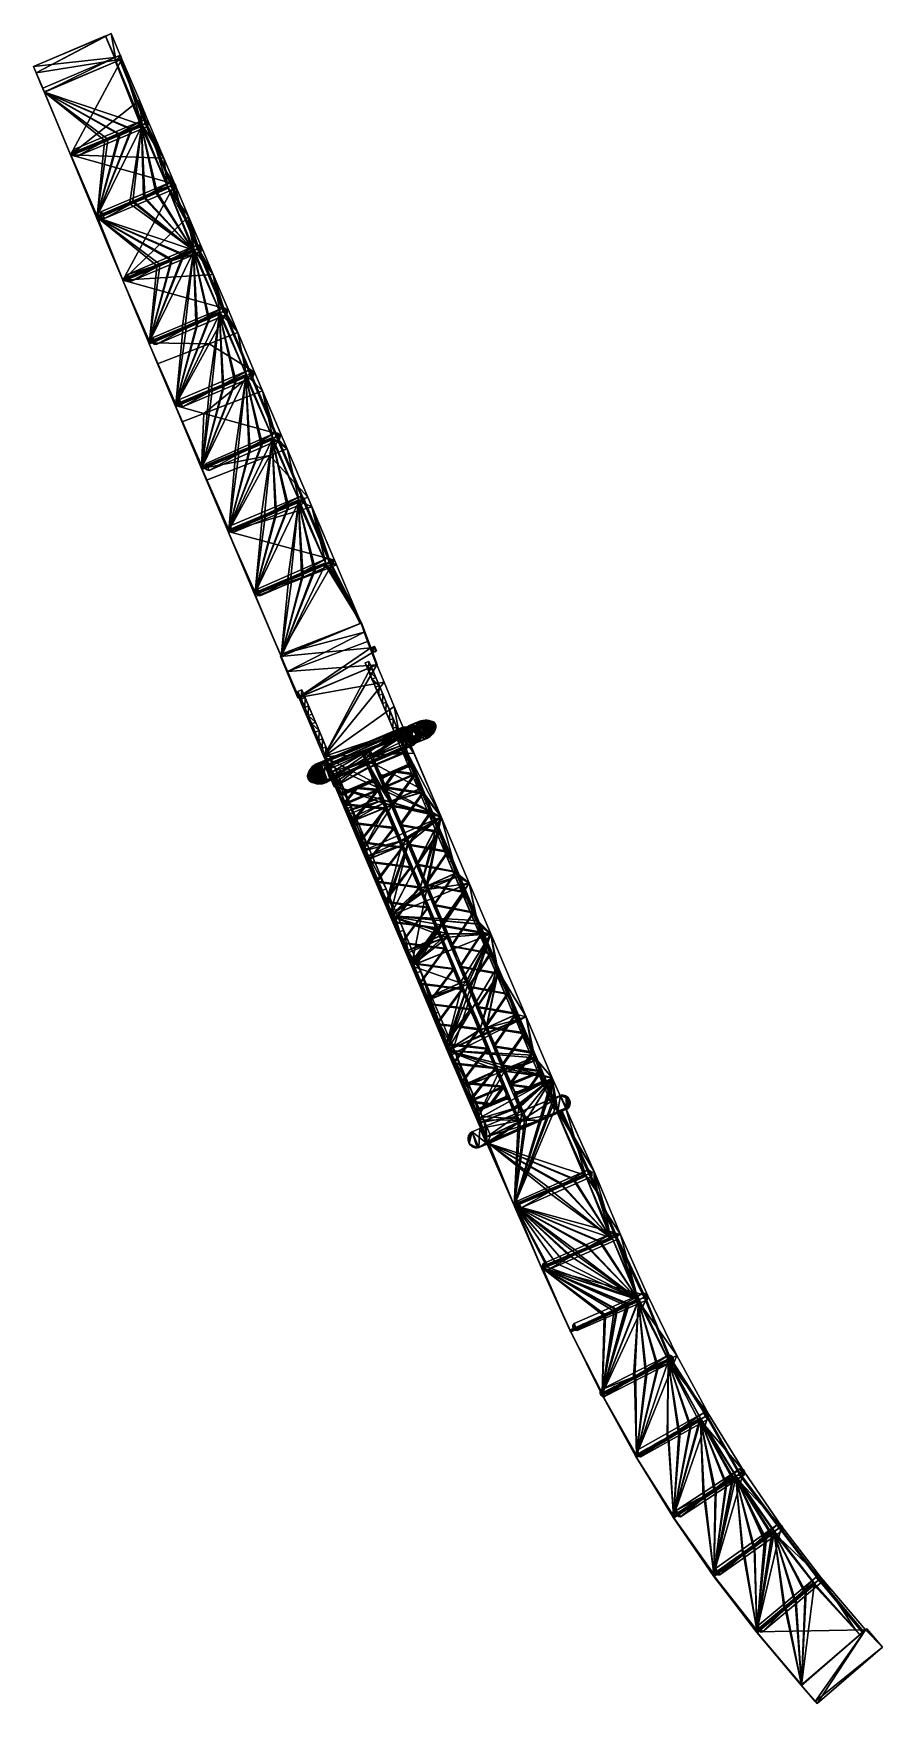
# Model space of a CAD drawing. Header units: metres. Extents: x 96612 to 97245, y 434755 to 436001.
import ezdxf

# ---------------------------------------------------------------- set-up
doc = ezdxf.new("R2010")
doc.units = ezdxf.units.M
doc.header["$MEASUREMENT"] = 0
for name, color, linetype in [('BridgeConstructionElement', 10, 'Continuous'), ('BridgeGroundSurface', 10, 'Continuous'), ('BridgeInstallation', 10, 'Continuous'), ('BridgeWallSurface', 10, 'Continuous'), ('OuterBridgeCeilingSurface', 10, 'Continuous'), ('OuterBridgeFloorSurface', 10, 'Continuous')]:
    doc.layers.add(name, color=color, linetype=linetype)

msp = doc.modelspace()

# ---------------------------------------------------------------- meshes
at = {"layer": 'BridgeConstructionElement'}
mesh = msp.add_polyface(dxfattribs=at)
corners = [(96847.7, 435418.5, 37.8), (96847.7, 435418.5, 37.8), (96872, 435428.7, 37.8), (96871.9, 435428.7, 37.8), (96871, 435431, 37.8), (96871, 435431, 37.8), (96846.8, 435420.8, 37.8), (96871, 435431, 40.1), (96871, 435430.9, 40.1), (96847.1, 435420.9, 40.1), (96872, 435428.7, 40.1), (96874.9, 435423.3, 27.3), (96874.8, 435423.5, 27.3), (96879.3, 435414.5, 47.5), (96847.7, 435418.5, 40.1), (96871.9, 435428.7, 40.1), (96871, 435431, 40.1), (96846.8, 435420.8, 40.1), (96871, 435431, 40), (96870.7, 435433.8, 38.9), (96873.2, 435426.6, 27.3), (96870.7, 435433.8, 38.9), (96873.4, 435426.6, 27.3), (96879.1, 435414.5, 47.4), (96874.6, 435423.5, 27.3), (96874.6, 435423.3, 27.3), (96876.6, 435434.1, 39.8), (96878, 435427.8, 27.3), (96876.5, 435434, 39.8), (96873.2, 435426.6, 27.3), (96873.2, 435426.5, 27.3), (96870.7, 435433.7, 38.9), (96870.7, 435433.7, 38.9), (96873.3, 435426.3, 27.3), (96870.7, 435433.7, 38.9), (96876.7, 435434, 39.9), (96876.6, 435434, 39.8), (96878.1, 435427.5, 27.3), (96870.9, 435433.7, 39), (96873.4, 435426.6, 27.3), (96870.9, 435433.8, 38.9), (96873.4, 435426.6, 27.3), (96876.6, 435434.2, 39.8), (96878, 435427.8, 27.3), (96874.8, 435423.2, 27.3), (96879.4, 435414.3, 47.5), (96878.1, 435427.5, 27.3), (96873.3, 435426.3, 27.3), (96870.8, 435433.6, 39), (96873.5, 435426.4, 27.3), (96870.8, 435433.6, 39), (96879.1, 435414.3, 47.5), (96873.5, 435426.4, 27.3), (96870.9, 435433.7, 39)]
mesh.append_faces([[corners[k] for k in face] for face in [(0, 1, 2), (3, 2, 4), (0, 2, 3), (3, 4, 5), (4, 6, 5), (3, 6, 5), (7, 8, 9), (9, 8, 10), (11, 12, 13), (1, 10, 14), (1, 2, 10), (15, 16, 17), (5, 15, 16), (5, 3, 15), (16, 6, 5), (7, 18, 9), (9, 18, 4), (3, 0, 15), (19, 20, 21), (19, 22, 20), (23, 24, 25), (26, 27, 28), (29, 30, 31), (32, 29, 31), (20, 29, 32), (21, 20, 32), (30, 33, 34), (31, 30, 34), (35, 36, 37), (38, 39, 40), (38, 41, 39), (42, 43, 26), (44, 11, 45), (40, 22, 19), (40, 39, 22), (36, 28, 46), (33, 47, 48), (34, 33, 48), (48, 49, 50), (48, 47, 49), (51, 25, 44), (12, 24, 23), (50, 52, 53), (50, 49, 52), (53, 41, 38), (53, 52, 41)]])
mesh = msp.add_polyface(dxfattribs=at)
corners = [(96879.3, 435424.9, 27.3), (96879.2, 435424.9, 27.3), (96883.6, 435415.9, 47.6), (96883.8, 435415.9, 47.6), (96890.3, 435399.6, 27.3), (96890.2, 435399.4, 27.3), (96885.1, 435412.3, 48.9), (96885.2, 435412.5, 48.8), (96907.8, 435422, 48.8), (96913, 435409.3, 27.5), (96908, 435422.1, 48.8), (96912.9, 435409.2, 27.5), (96879.4, 435414.3, 47.5), (96874.9, 435423.3, 27.3), (96879.3, 435414.5, 47.5), (96879.1, 435414.5, 47.4), (96874.6, 435423.3, 27.3), (96879.1, 435414.3, 47.5), (96885.2, 435412.2, 48.9), (96890.5, 435399.4, 27.3), (96885.4, 435412.3, 48.9), (96890.4, 435399.3, 27.3), (96890.5, 435399.6, 27.3), (96885.3, 435412.5, 48.8), (96879.4, 435424.8, 27.3), (96883.9, 435415.6, 47.7), (96912.8, 435409.3, 27.5), (96907.7, 435422.1, 48.8), (96907.9, 435422.2, 48.7), (96912.8, 435409.5, 27.5), (96907.8, 435422.2, 48.7), (96913, 435409.5, 27.5), (96880.8, 435411.1, 48.7), (96885.7, 435398.3, 27.3), (96880.6, 435411.1, 48.7), (96885.9, 435398.3, 27.3), (96879.2, 435414.2, 47.6), (96874.8, 435423.2, 27.3), (96883.6, 435415.7, 47.7), (96879.3, 435424.6, 27.3), (96883.8, 435415.5, 47.7), (96879.1, 435424.8, 27.3), (96880.7, 435410.9, 48.8), (96886, 435398.1, 27.3), (96880.9, 435411, 48.8), (96880.6, 435411, 48.7), (96885.7, 435398.1, 27.3), (96906.4, 435425.6, 47.5), (96906.2, 435425.5, 47.5), (96901.8, 435434.5, 27.4), (96906.1, 435425.7, 47.4), (96874.8, 435423.5, 27.3)]
mesh.append_faces([[corners[k] for k in face] for face in [(0, 1, 2), (3, 0, 2), (4, 5, 6), (7, 4, 6), (8, 9, 10), (8, 11, 9), (12, 13, 14), (15, 16, 17), (18, 19, 20), (18, 21, 19), (20, 22, 23), (20, 19, 22), (24, 0, 3), (25, 24, 3), (26, 11, 8), (27, 26, 8), (28, 29, 30), (28, 31, 29), (10, 31, 28), (10, 9, 31), (32, 33, 34), (32, 35, 33), (36, 37, 12), (5, 21, 18), (6, 5, 18), (38, 39, 40), (38, 41, 39), (2, 41, 38), (2, 1, 41), (29, 26, 27), (30, 29, 27), (42, 43, 44), (45, 46, 42), (39, 24, 25), (40, 39, 25), (33, 46, 45), (34, 33, 45), (44, 35, 32), (44, 43, 35), (47, 48, 49), (50, 49, 48), (23, 4, 7), (23, 22, 4), (17, 37, 36), (14, 51, 15)]])
mesh = msp.add_polyface(dxfattribs=at)
corners = [(96899.1, 435443.8, 39.7), (96899.2, 435443.9, 39.6), (96900.5, 435437.6, 27.3), (96900.5, 435437.5, 27.3), (96899.1, 435443.8, 39.7), (96900.5, 435437.4, 27.3), (96900.7, 435437.5, 27.3), (96899.4, 435443.9, 39.7), (96900.7, 435437.5, 27.3), (96899.2, 435443.9, 39.6), (96876.8, 435434, 39.9), (96878.2, 435427.6, 27.3), (96876.8, 435434.1, 39.9), (96876.7, 435434, 39.9), (96876.7, 435434, 39.9), (96878.2, 435427.6, 27.3), (96901.9, 435434.8, 27.4), (96901.7, 435434.9, 27.4), (96906.1, 435425.9, 47.4), (96906.3, 435425.9, 47.4), (96900.6, 435437.3, 27.3), (96899.2, 435443.8, 39.7), (96877.9, 435427.6, 27.3), (96878.1, 435427.5, 27.3), (96876.5, 435434, 39.8), (96878, 435427.8, 27.3), (96876.6, 435434.1, 39.8), (96878, 435427.8, 27.3), (96876.8, 435434.2, 39.8), (96876.8, 435434.1, 39.8), (96878.2, 435427.8, 27.3), (96901.6, 435434.7, 27.4), (96906.1, 435425.7, 47.4), (96878.1, 435427.5, 27.3), (96878.1, 435427.8, 27.3), (96876.6, 435434.2, 39.8), (96899.3, 435443.7, 39.7), (96900.8, 435437.3, 27.3), (96899.3, 435443.7, 39.7), (96900.6, 435437.2, 27.3), (96901.9, 435434.7, 27.4), (96906.4, 435425.6, 47.5), (96876.7, 435434.2, 39.8), (96876.6, 435434.2, 39.8), (96878.2, 435427.7, 27.3), (96900.7, 435437.5, 27.3), (96899.4, 435443.8, 39.7), (96900.8, 435437.4, 27.3), (96899.4, 435443.8, 39.7), (96901.8, 435434.5, 27.4), (96876.6, 435434, 39.8)]
mesh.append_faces([[corners[k] for k in face] for face in [(0, 1, 2), (3, 0, 2), (4, 0, 3), (5, 4, 3), (6, 7, 8), (6, 9, 7), (10, 11, 12), (10, 13, 11), (13, 14, 15), (16, 17, 18), (19, 16, 18), (5, 20, 21), (4, 5, 21), (22, 23, 24), (25, 26, 27), (28, 29, 30), (31, 18, 17), (31, 32, 18), (22, 24, 25), (33, 15, 14), (34, 35, 30), (36, 37, 38), (36, 39, 37), (40, 16, 19), (41, 40, 19), (30, 35, 42), (28, 30, 42), (35, 34, 43), (15, 11, 13), (2, 9, 6), (2, 1, 9), (44, 30, 29), (45, 46, 47), (45, 48, 46), (47, 38, 37), (47, 46, 38), (40, 41, 49), (32, 31, 49), (27, 43, 34), (8, 48, 45), (8, 7, 48), (11, 44, 12), (36, 21, 20), (39, 36, 20), (29, 12, 44), (23, 33, 50)]])
mesh = msp.add_polyface(dxfattribs=at)
corners = [(96845.5, 435422.7, 39), (96848, 435415.1, 27.1), (96845.6, 435422.8, 39), (96848, 435415, 27.1), (96847.8, 435415.2, 27.1), (96847.8, 435415.1, 27), (96845.3, 435422.7, 39), (96845.3, 435422.8, 38.9), (96846.7, 435420.8, 37.8), (96847.7, 435418.5, 37.8), (96847.7, 435418.5, 37.8), (96871, 435431, 37.8), (96846.8, 435420.8, 37.8), (96847.7, 435418.5, 40.1), (96846.7, 435420.8, 40.1), (96871.9, 435428.7, 37.8), (96847.1, 435420.9, 40.1), (96872, 435428.7, 40.1), (96847.7, 435418.5, 40.1), (96846.8, 435420.8, 40.1), (96871.9, 435428.7, 40.1), (96871, 435431, 40.1), (96847.9, 435415, 27.1), (96847.9, 435414.9, 27.1), (96845.5, 435422.7, 39), (96845.3, 435422.7, 39), (96845.4, 435422.9, 38.9), (96847.8, 435415.3, 27.1), (96845.4, 435422.9, 38.9), (96848, 435415.2, 27.1), (96849.1, 435412.7, 27.1), (96849.1, 435412.9, 27.1), (96853.6, 435403.8, 47.4), (96853.6, 435403.5, 47.5), (96853.4, 435403.8, 47.3), (96848.8, 435412.7, 27.1), (96853.3, 435403.6, 47.4), (96848.9, 435412.9, 27.1), (96849, 435412.6, 27.1), (96853.5, 435403.4, 47.5), (96845.6, 435422.8, 39), (96848, 435415.2, 27.1), (96845.6, 435422.9, 38.9), (96848, 435415.2, 27.1)]
mesh.append_faces([[corners[k] for k in face] for face in [(0, 1, 2), (0, 3, 1), (4, 5, 6), (7, 4, 6), (8, 9, 10), (11, 8, 12), (10, 12, 8), (8, 13, 14), (8, 9, 13), (15, 10, 12), (14, 16, 13), (16, 17, 13), (18, 12, 10), (18, 19, 12), (18, 20, 19), (21, 19, 12), (14, 16, 8), (16, 11, 8), (10, 18, 20), (22, 23, 24), (25, 22, 24), (5, 22, 25), (6, 5, 25), (26, 27, 28), (26, 29, 27), (24, 3, 0), (24, 23, 3), (30, 31, 32), (33, 30, 32), (34, 35, 36), (34, 37, 35), (38, 30, 33), (39, 38, 33), (27, 4, 7), (28, 27, 7), (36, 38, 39), (36, 35, 38), (40, 41, 42), (40, 43, 41), (2, 43, 40), (2, 1, 43), (42, 29, 26), (42, 41, 29), (31, 37, 34), (32, 31, 34)]])
mesh = msp.add_polyface(dxfattribs=at)
corners = [(96897.8, 435382.4, 57.9), (96891.2, 435396.5, 27.3), (96897.8, 435382.2, 57.9), (96891.3, 435396.7, 27.3), (96855.2, 435399.7, 48.8), (96860.5, 435386.7, 27.1), (96855.4, 435399.8, 48.8), (96860.4, 435386.6, 27.1), (96861.3, 435384.4, 27.1), (96861.2, 435384.6, 27.1), (96867.8, 435370.3, 57.7), (96867.9, 435370, 57.7), (96886.9, 435395, 27.3), (96887, 435395.1, 27.3), (96893.6, 435380.8, 57.8), (96893.4, 435380.6, 57.8), (96899.2, 435378.5, 58.7), (96905, 435364.6, 27.4), (96899.1, 435378.4, 58.7), (96891.4, 435396.4, 27.3), (96897.9, 435382, 57.9), (96887, 435395.3, 27.3), (96886.8, 435395.3, 27.3), (96893.3, 435381, 57.8), (96893.5, 435381, 57.8), (96860.5, 435386.9, 27.1), (96855.3, 435399.9, 48.8), (96861.1, 435384.3, 27.1), (96867.7, 435369.9, 57.8), (96891.5, 435396.7, 27.3), (96898, 435382.4, 57.9), (96860.3, 435386.9, 27.1), (96860.3, 435386.7, 27.1), (96855.1, 435399.8, 48.8), (96855.1, 435399.9, 48.8), (96891.5, 435396.5, 27.3), (96898.1, 435382.2, 57.9), (96899.4, 435378.4, 58.7), (96905.2, 435364.6, 27.4), (96899.4, 435378.5, 58.7), (96861, 435384.6, 27.1), (96867.6, 435370.3, 57.7), (96880.7, 435410.9, 48.8), (96885.8, 435398, 27.3), (96886, 435398.1, 27.3), (96893.3, 435380.8, 57.8), (96886.7, 435395.1, 27.3), (96885.7, 435398.1, 27.3), (96905, 435364.4, 27.4), (96899.3, 435378.3, 58.8), (96867.6, 435370.1, 57.7), (96861, 435384.4, 27.1)]
mesh.append_faces([[corners[k] for k in face] for face in [(0, 1, 2), (0, 3, 1), (4, 5, 6), (4, 7, 5), (8, 9, 10), (11, 8, 10), (12, 13, 14), (15, 12, 14), (16, 17, 18), (2, 19, 20), (2, 1, 19), (21, 22, 23), (24, 21, 23), (6, 25, 26), (6, 5, 25), (27, 8, 11), (28, 27, 11), (29, 3, 0), (30, 29, 0), (31, 32, 33), (34, 31, 33), (35, 29, 30), (36, 35, 30), (37, 38, 39), (9, 40, 41), (10, 9, 41), (42, 43, 44), (45, 12, 15), (45, 46, 12), (26, 31, 34), (26, 25, 31), (47, 43, 42), (18, 48, 49), (32, 7, 4), (33, 32, 4), (50, 27, 28), (50, 51, 27), (39, 17, 16), (41, 51, 50), (41, 40, 51), (23, 46, 45), (23, 22, 46), (13, 21, 24), (14, 13, 24), (19, 35, 36), (20, 19, 36)]])
mesh = msp.add_polyface(dxfattribs=at)
corners = [(96906.1, 435362.2, 27.4), (96906.1, 435362.4, 27.4), (96912, 435349.1, 63.2), (96912, 435349, 63.2), (96914.1, 435406.3, 27.6), (96914, 435406.5, 27.6), (96920.5, 435392.4, 57.7), (96920.6, 435392.1, 57.8), (96901.6, 435360.8, 27.4), (96901.5, 435361, 27.4), (96907.4, 435347.7, 63.1), (96907.5, 435347.6, 63.1), (96927.5, 435374.5, 27.7), (96927.5, 435374.4, 27.7), (96921.7, 435388.1, 58.6), (96921.8, 435388.3, 58.6), (96905.9, 435362.4, 27.4), (96911.8, 435349.2, 63.1), (96921.9, 435388.3, 58.6), (96927.7, 435374.5, 27.7), (96927.6, 435374.2, 27.7), (96921.9, 435388, 58.7), (96911.7, 435349, 63.2), (96906, 435362.1, 27.4), (96911.9, 435348.9, 63.2), (96905.8, 435362.2, 27.4), (96928.6, 435372.1, 27.7), (96928.4, 435372.2, 27.7), (96934.3, 435359.1, 63.1), (96934.5, 435359.1, 63.1), (96913.9, 435406.5, 27.6), (96920.3, 435392.4, 57.7), (96928.4, 435372, 27.7), (96934.2, 435358.9, 63.1), (96922, 435388.1, 58.7), (96927.8, 435374.3, 27.7), (96928.5, 435371.9, 27.7), (96934.4, 435358.8, 63.1), (96936, 435355.7, 63.4), (96936.1, 435355.5, 63.4), (96940.6, 435344.9, 40.1), (96913.8, 435406.3, 27.6), (96920.3, 435392.2, 57.7), (96914, 435406.2, 27.6), (96920.4, 435392, 57.8), (96907.3, 435347.7, 63.1), (96901.3, 435360.8, 27.4), (96907.2, 435347.6, 63.1), (96928.7, 435372, 27.7), (96934.5, 435358.9, 63.1), (96935.8, 435355.7, 63.4)]
mesh.append_faces([[corners[k] for k in face] for face in [(0, 1, 2), (3, 0, 2), (4, 5, 6), (7, 4, 6), (8, 9, 10), (11, 8, 10), (12, 13, 14), (15, 12, 14), (1, 16, 17), (2, 1, 17), (18, 12, 15), (18, 19, 12), (13, 20, 21), (14, 13, 21), (22, 23, 24), (22, 25, 23), (26, 27, 28), (29, 26, 28), (5, 30, 31), (6, 5, 31), (28, 32, 33), (28, 27, 32), (34, 19, 18), (34, 35, 19), (17, 25, 22), (17, 16, 25), (23, 0, 3), (24, 23, 3), (33, 36, 37), (33, 32, 36), (38, 39, 40), (31, 41, 42), (31, 30, 41), (43, 4, 7), (44, 43, 7), (42, 43, 44), (42, 41, 43), (21, 35, 34), (21, 20, 35), (45, 46, 47), (10, 9, 45), (48, 26, 29), (49, 48, 29), (38, 40, 50), (36, 48, 49), (37, 36, 49)]])
mesh = msp.add_polyface(dxfattribs=at)
corners = [(96883.2, 435333.4, 63.4), (96890.4, 435316.5, 27.1), (96883.1, 435333.2, 63.4), (96875, 435351.8, 27.1), (96875.1, 435351.6, 27.1), (96869.2, 435365.7, 58.7), (96869.1, 435365.8, 58.6), (96900.4, 435363.1, 27.4), (96900.6, 435363, 27.4), (96894.7, 435376.9, 58.6), (96894.6, 435377, 58.6), (96900.7, 435363.1, 27.4), (96894.9, 435377, 58.6), (96894.8, 435377.2, 58.6), (96900.5, 435363.3, 27.4), (96894.6, 435377.2, 58.6), (96900.7, 435363.3, 27.4), (96905, 435364.6, 27.4), (96905, 435364.4, 27.4), (96899.1, 435378.4, 58.7), (96883.4, 435333.4, 63.4), (96883.4, 435333.2, 63.4), (96888, 435322.6, 40.3), (96875, 435351.9, 27.1), (96869.1, 435366, 58.6), (96881.5, 435336.8, 63.1), (96875.7, 435350, 27.1), (96881.7, 435336.7, 63.1), (96875.6, 435350.1, 27.1), (96881.6, 435337, 63.1), (96875.6, 435350.3, 27.1), (96899.3, 435378.3, 58.8), (96905.3, 435364.4, 27.4), (96899.4, 435378.4, 58.7), (96905.1, 435364.3, 27.4), (96869.3, 435366, 58.6), (96875.2, 435351.9, 27.1), (96875.3, 435351.8, 27.1), (96869.4, 435365.8, 58.7), (96907.2, 435347.6, 63.1), (96901.3, 435360.8, 27.4), (96901.5, 435360.7, 27.4), (96875.9, 435350.1, 27.1), (96881.8, 435336.8, 63.1), (96905.2, 435364.6, 27.4), (96890.3, 435316.3, 27.1), (96883.3, 435333.1, 63.4), (96875.8, 435350.3, 27.1), (96881.8, 435337, 63.1), (96890.6, 435316.3, 27.1), (96899.4, 435378.5, 58.7), (96907.3, 435347.7, 63.1), (96901.4, 435361, 27.4), (96901.5, 435361, 27.4), (96901.6, 435360.8, 27.4), (96907.5, 435347.6, 63.1)]
mesh.append_faces([[corners[k] for k in face] for face in [(0, 1, 2), (3, 4, 5), (6, 3, 5), (7, 8, 9), (10, 7, 9), (9, 11, 12), (9, 8, 11), (13, 14, 15), (13, 16, 14), (17, 18, 19), (20, 21, 22), (23, 3, 6), (24, 23, 6), (25, 26, 27), (25, 28, 26), (29, 28, 25), (29, 30, 28), (31, 32, 33), (31, 34, 32), (35, 23, 24), (35, 36, 23), (5, 37, 38), (5, 4, 37), (39, 40, 41), (26, 42, 43), (27, 26, 43), (33, 32, 44), (2, 45, 46), (14, 7, 10), (15, 14, 10), (20, 22, 0), (18, 34, 31), (42, 47, 48), (43, 42, 48), (46, 49, 21), (50, 44, 17), (47, 30, 29), (48, 47, 29), (38, 36, 35), (38, 37, 36), (12, 16, 13), (12, 11, 16), (51, 52, 40), (53, 52, 51), (41, 54, 55)]])
mesh = msp.add_polyface(dxfattribs=at)
corners = [(96920.3, 435329.1, 27.6), (96920.4, 435328.9, 27.6), (96913.3, 435345.6, 63.5), (96913.2, 435345.8, 63.5), (96920.6, 435329, 27.6), (96913.5, 435345.8, 63.5), (96913.4, 435345.9, 63.5), (96918.1, 435335, 39.9), (96913.2, 435345.9, 63.5), (96920.3, 435329.2, 27.6), (96920.5, 435329.2, 27.6), (96942.8, 435339, 27.9), (96943, 435338.9, 27.9), (96935.9, 435355.4, 63.4), (96935.8, 435355.5, 63.4), (96950, 435321.9, 63.7), (96943.7, 435336.6, 27.9), (96943.5, 435336.6, 27.9), (96950.1, 435321.9, 63.7), (96949.9, 435321.7, 63.7), (96943.5, 435336.5, 27.9), (96907.2, 435347.6, 63.1), (96901.5, 435360.7, 27.4), (96907.4, 435347.4, 63.1), (96908.9, 435344.6, 63.4), (96908.9, 435344.4, 63.4), (96913.6, 435333.6, 39.8), (96916.1, 435327.7, 27.5), (96916, 435327.9, 27.5), (96915.8, 435327.9, 27.5), (96915.8, 435327.7, 27.5), (96908.7, 435344.4, 63.4), (96908.7, 435344.6, 63.4), (96943.6, 435336.3, 27.9), (96950.1, 435321.6, 63.7), (96915.9, 435327.6, 27.5), (96908.8, 435344.3, 63.4), (96943.8, 435336.5, 27.9), (96950.2, 435321.7, 63.7), (96942.8, 435339.2, 27.9), (96935.8, 435355.7, 63.4), (96940.6, 435344.9, 40.1), (96943.1, 435339, 27.9), (96943, 435339.2, 27.9), (96936.1, 435355.5, 63.4), (96907.5, 435347.6, 63.1)]
mesh.append_faces([[corners[k] for k in face] for face in [(0, 1, 2), (3, 0, 2), (2, 4, 5), (2, 1, 4), (6, 7, 8), (8, 7, 9), (7, 10, 9), (11, 12, 13), (14, 11, 13), (15, 16, 17), (15, 18, 16), (6, 5, 7), (7, 4, 10), (7, 5, 4), (9, 0, 3), (8, 9, 3), (19, 15, 20), (15, 17, 20), (21, 22, 23), (24, 25, 26), (26, 27, 28), (26, 25, 27), (29, 30, 31), (32, 29, 31), (19, 33, 34), (19, 20, 33), (30, 35, 36), (31, 30, 36), (37, 16, 18), (38, 37, 18), (24, 26, 32), (32, 26, 29), (26, 28, 29), (39, 11, 14), (40, 39, 14), (41, 42, 43), (41, 44, 42), (33, 37, 38), (13, 42, 44), (13, 12, 42), (36, 27, 25), (36, 35, 27), (23, 22, 45), (40, 41, 39), (41, 43, 39)]])
mesh = msp.add_polyface(dxfattribs=at)
corners = [(96897.2, 435299.6, 63.7), (96897.3, 435299.8, 63.7), (96890.6, 435314.7, 27.1), (96890.7, 435314.9, 27.1), (96928.7, 435308.6, 63.4), (96935, 435293.7, 27.6), (96928.9, 435308.5, 63.4), (96890.4, 435316.5, 27.1), (96890.3, 435316.3, 27.1), (96883.1, 435333.2, 63.4), (96928.8, 435308.8, 63.4), (96935.1, 435293.9, 27.6), (96929, 435308.8, 63.4), (96890.8, 435314.6, 27.1), (96890.9, 435314.7, 27.1), (96897.5, 435299.6, 63.7), (96897.4, 435299.5, 63.7), (96924.2, 435307.5, 63.4), (96930.5, 435292.6, 27.5), (96924.2, 435307.3, 63.4), (96921.2, 435326.7, 27.6), (96921.1, 435326.9, 27.6), (96927.6, 435312, 63.7), (96927.7, 435311.8, 63.7), (96888, 435322.6, 40.3), (96890.6, 435316.3, 27.1), (96890.6, 435316.5, 27.1), (96883.4, 435333.2, 63.4), (96897.4, 435299.8, 63.7), (96890.9, 435314.9, 27.1), (96927.4, 435312, 63.7), (96920.9, 435326.7, 27.6), (96927.4, 435311.8, 63.7), (96921, 435326.9, 27.6), (96923, 435310.6, 63.7), (96923.1, 435310.6, 63.7), (96922.9, 435310.6, 63.7), (96916.6, 435325.5, 27.5), (96916.4, 435325.5, 27.5), (96916.5, 435325.2, 27.5), (96916.7, 435325.3, 27.5), (96923.2, 435310.4, 63.7), (96923, 435310.3, 63.7), (96924.4, 435307.5, 63.4), (96890.5, 435316.2, 27.1), (96883.3, 435333.1, 63.4), (96922.9, 435310.5, 63.7), (96922.9, 435310.4, 63.7), (96916.4, 435325.3, 27.5), (96883.2, 435333.4, 63.4), (96929, 435308.6, 63.4), (96935.3, 435293.9, 27.6), (96921.1, 435326.6, 27.6), (96927.5, 435311.7, 63.7), (96935.3, 435293.7, 27.6)]
mesh.append_faces([[corners[k] for k in face] for face in [(0, 1, 2), (1, 3, 2), (4, 5, 6), (7, 8, 9), (10, 11, 4), (12, 11, 10), (13, 14, 15), (16, 13, 15), (17, 18, 19), (0, 13, 16), (0, 2, 13), (20, 21, 22), (23, 20, 22), (24, 25, 26), (24, 27, 25), (28, 14, 29), (28, 15, 14), (30, 31, 32), (30, 33, 31), (34, 35, 36), (36, 37, 38), (36, 35, 37), (39, 40, 41), (42, 39, 41), (43, 18, 17), (8, 44, 45), (46, 36, 47), (47, 36, 48), (36, 38, 48), (49, 24, 7), (24, 26, 7), (47, 39, 42), (47, 48, 39), (50, 51, 12), (32, 52, 53), (32, 31, 52), (45, 44, 25), (29, 3, 1), (28, 29, 1), (6, 54, 50), (52, 20, 23), (53, 52, 23), (21, 33, 30), (22, 21, 30), (40, 37, 35), (41, 40, 35)]])
mesh = msp.add_polyface(dxfattribs=at)
corners = [(96942, 435277.5, 58.9), (96935.9, 435291.4, 27.6), (96942, 435277.3, 58.8), (96936, 435291.5, 27.6), (96957.6, 435303.8, 27.9), (96957.5, 435303.6, 27.9), (96951.3, 435318.4, 63.3), (96951.4, 435318.6, 63.4), (96950, 435321.9, 63.7), (96950.1, 435321.9, 63.7), (96950, 435321.9, 63.7), (96966, 435284, 58.1), (96972.4, 435269.1, 27.7), (96966, 435283.8, 58.1), (96964.6, 435287.4, 58.9), (96958.5, 435301.2, 27.9), (96964.5, 435287.3, 58.8), (96958.6, 435301.3, 27.9), (96951.6, 435318.3, 63.3), (96957.8, 435303.8, 27.9), (96951.5, 435318.5, 63.4), (96957.8, 435303.6, 27.9), (96936.2, 435291.5, 27.6), (96942.2, 435277.5, 58.8), (96936.1, 435291.2, 27.6), (96942.1, 435277.2, 58.8), (96958.7, 435301, 27.9), (96958.8, 435301.1, 27.9), (96964.8, 435287.3, 58.8), (96964.7, 435287.1, 58.8), (96958.7, 435301.3, 27.9), (96964.7, 435287.4, 58.9), (96950, 435321.9, 63.7), (96949.9, 435321.7, 63.7), (96937.6, 435276.1, 58.9), (96931.4, 435290, 27.5), (96937.5, 435275.9, 58.9), (96931.5, 435290.1, 27.5), (96957.7, 435303.5, 27.9), (96951.5, 435318.2, 63.3), (96931.7, 435289.9, 27.5), (96931.7, 435290.1, 27.5), (96937.7, 435276.1, 58.9), (96937.8, 435275.9, 58.9), (96931.6, 435289.8, 27.5), (96937.6, 435275.8, 58.9), (96936.2, 435291.3, 27.6), (96942.3, 435277.3, 58.8), (96966.2, 435284, 58.1), (96950.1, 435321.6, 63.7), (96943.6, 435336.3, 27.9), (96950.2, 435321.7, 63.7), (96966.3, 435283.8, 58), (96972.6, 435269, 27.7)]
mesh.append_faces([[corners[k] for k in face] for face in [(0, 1, 2), (0, 3, 1), (4, 5, 6), (7, 4, 6), (8, 9, 10), (11, 12, 13), (14, 15, 16), (14, 17, 15), (18, 19, 20), (18, 21, 19), (22, 3, 0), (23, 22, 0), (2, 24, 25), (2, 1, 24), (26, 27, 28), (29, 26, 28), (27, 30, 31), (28, 27, 31), (32, 10, 33), (16, 26, 29), (16, 15, 26), (34, 35, 36), (34, 37, 35), (5, 38, 39), (6, 5, 39), (40, 41, 42), (43, 40, 42), (41, 37, 34), (42, 41, 34), (36, 44, 45), (36, 35, 44), (24, 46, 47), (25, 24, 47), (48, 12, 11), (46, 22, 23), (47, 46, 23), (20, 4, 7), (20, 19, 4), (49, 50, 51), (52, 53, 48), (39, 21, 18), (39, 38, 21), (44, 40, 43), (45, 44, 43), (30, 17, 14), (31, 30, 14)]])
mesh = msp.add_polyface(dxfattribs=at)
corners = [(96897.2, 435299.7, 63.7), (96897.3, 435299.8, 63.7), (96897.2, 435299.6, 63.7), (96935, 435293.7, 27.6), (96935.2, 435293.6, 27.6), (96928.9, 435308.5, 63.4), (96919.8, 435246.2, 27.1), (96920, 435246.1, 27.1), (96913.5, 435261.3, 58), (96913.4, 435261.5, 58), (96898.8, 435295.9, 63.3), (96905.3, 435281, 27.1), (96899, 435296.1, 63.3), (96905.2, 435280.9, 27.1), (96935.1, 435293.9, 27.6), (96928.7, 435308.6, 63.4), (96929, 435308.8, 63.4), (96935.3, 435293.9, 27.6), (96905.9, 435279.4, 27.1), (96905.9, 435279.6, 27.1), (96912, 435265.3, 58.9), (96912.1, 435265.1, 58.8), (96930.5, 435292.6, 27.5), (96930.5, 435292.4, 27.5), (96924.2, 435307.3, 63.4), (96897.5, 435299.8, 63.7), (96897.5, 435299.6, 63.7), (96897.4, 435299.8, 63.7), (96905.1, 435281.2, 27.1), (96905.1, 435281, 27.1), (96898.7, 435296.1, 63.3), (96898.7, 435296.3, 63.4), (96920.1, 435246.2, 27.1), (96913.7, 435261.4, 58), (96905.3, 435281.2, 27.1), (96898.9, 435296.2, 63.3), (96919.9, 435246.4, 27.1), (96913.4, 435261.7, 58.1), (96924.4, 435307.5, 63.4), (96930.7, 435292.6, 27.5), (96930.6, 435292.3, 27.5), (96924.3, 435307.1, 63.4), (96911.9, 435265.3, 58.9), (96905.6, 435279.4, 27.1), (96911.8, 435265.1, 58.9), (96905.7, 435279.6, 27.1), (96920.1, 435246.4, 27.1), (96913.6, 435261.7, 58.1), (96924.5, 435307.3, 63.4), (96930.8, 435292.4, 27.5), (96929, 435308.6, 63.4), (96935.3, 435293.7, 27.6), (96905.8, 435279.3, 27.1), (96912, 435265, 58.8)]
mesh.append_faces([[corners[k] for k in face] for face in [(0, 1, 2), (3, 4, 5), (6, 7, 8), (9, 6, 8), (10, 11, 12), (10, 13, 11), (14, 3, 15), (16, 17, 14), (18, 19, 20), (21, 18, 20), (22, 23, 24), (25, 26, 27), (28, 29, 30), (31, 28, 30), (8, 32, 33), (8, 7, 32), (12, 34, 35), (12, 11, 34), (36, 6, 9), (37, 36, 9), (29, 13, 10), (30, 29, 10), (38, 39, 22), (23, 40, 41), (24, 23, 41), (42, 43, 44), (42, 45, 43), (33, 46, 47), (33, 32, 46), (48, 39, 38), (48, 49, 39), (50, 51, 17), (41, 49, 48), (41, 40, 49), (47, 36, 37), (47, 46, 36), (19, 45, 42), (20, 19, 42), (52, 18, 21), (53, 52, 21), (44, 52, 53), (44, 43, 52), (35, 28, 31), (35, 34, 28), (5, 4, 51)]])
mesh = msp.add_polyface(dxfattribs=at)
corners = [(96972.4, 435269.1, 27.7), (96972.3, 435268.9, 27.7), (96966, 435283.8, 58.1), (96957.9, 435239.7, 47.6), (96951.1, 435255.6, 27.4), (96951.3, 435255.4, 27.4), (96953.5, 435238.3, 47.8), (96946.7, 435254.3, 27.4), (96946.7, 435254.1, 27.4), (96949.9, 435259.1, 27.4), (96949.8, 435258.9, 27.4), (96943.4, 435274, 58.1), (96943.5, 435274.2, 58.1), (96958, 435239.8, 47.7), (96951.2, 435255.8, 27.4), (96943.7, 435274, 58), (96950, 435259.1, 27.4), (96943.6, 435274.2, 58.1), (96950.1, 435258.9, 27.4), (96974, 435265.3, 27.7), (96974, 435265.5, 27.7), (96980.7, 435249.7, 47.7), (96980.7, 435249.6, 47.7), (96966.1, 435283.6, 58), (96972.6, 435268.9, 27.7), (96966.3, 435283.8, 58), (96972.5, 435268.7, 27.7), (96947, 435254.1, 27.4), (96946.9, 435254.3, 27.4), (96953.7, 435238.3, 47.7), (96943.6, 435273.9, 58), (96950, 435258.8, 27.4), (96939.1, 435272.7, 58.2), (96945.5, 435257.8, 27.4), (96939.1, 435272.9, 58.2), (96945.6, 435257.6, 27.4), (96939, 435272.6, 58.1), (96945.4, 435257.5, 27.4), (96945.3, 435257.6, 27.4), (96938.8, 435272.7, 58.2), (96945.3, 435257.8, 27.4), (96938.9, 435273, 58.2), (96951.5, 435255.5, 27.4), (96951.4, 435255.8, 27.4), (96958.1, 435239.8, 47.7), (96966.2, 435284, 58.1), (96972.6, 435269, 27.7), (96973.9, 435265.2, 27.7), (96980.6, 435249.5, 47.7), (96980.4, 435249.6, 47.7), (96973.7, 435265.3, 27.7), (96973.8, 435265.5, 27.7), (96980.5, 435249.7, 47.8), (96958.2, 435239.7, 47.6)]
mesh.append_faces([[corners[k] for k in face] for face in [(0, 1, 2), (3, 4, 5), (6, 7, 8), (9, 10, 11), (12, 9, 11), (13, 14, 4), (15, 16, 17), (15, 18, 16), (19, 20, 21), (22, 19, 21), (23, 24, 25), (23, 26, 24), (27, 28, 29), (30, 18, 15), (30, 31, 18), (32, 33, 34), (32, 35, 33), (1, 26, 23), (2, 1, 23), (36, 35, 32), (36, 37, 35), (38, 37, 36), (39, 38, 36), (34, 40, 41), (34, 33, 40), (42, 43, 44), (10, 31, 30), (11, 10, 30), (45, 46, 0), (28, 7, 6), (47, 19, 22), (48, 47, 22), (49, 47, 48), (49, 50, 47), (20, 51, 52), (21, 20, 52), (43, 14, 13), (5, 42, 53), (25, 24, 46), (52, 50, 49), (52, 51, 50), (40, 38, 39), (41, 40, 39), (17, 9, 12), (17, 16, 9)]])
mesh = msp.add_polyface(dxfattribs=at)
corners = [(96927.8, 435227.7, 47.8), (96920.8, 435243.8, 27.1), (96927.7, 435227.5, 47.8), (96920.8, 435244, 27.1), (96928.4, 435225.9, 47.2), (96932.6, 435216.2, 27), (96928.4, 435226.2, 47.3), (96932.7, 435216, 27), (96957.9, 435239.7, 47.6), (96951.3, 435255.4, 27.4), (96958.1, 435239.6, 47.6), (96953.5, 435238.3, 47.8), (96946.7, 435254.1, 27.4), (96953.5, 435238.1, 47.7), (96953.8, 435237.1, 47.4), (96958.1, 435227.3, 27.2), (96953.9, 435237.2, 47.4), (96953.6, 435237.5, 47.5), (96957.9, 435227.5, 27.2), (96953.6, 435237.3, 47.4), (96953.8, 435237.5, 47.5), (96928.3, 435225.8, 47.2), (96932.5, 435215.9, 27), (96921, 435243.6, 27.1), (96921.1, 435243.7, 27.1), (96928, 435227.5, 47.7), (96927.9, 435227.4, 47.7), (96958, 435239.8, 47.7), (96951.1, 435255.6, 27.4), (96953.7, 435238.1, 47.7), (96947, 435254.1, 27.4), (96953.7, 435238.3, 47.7), (96946.8, 435254, 27.4), (96953.6, 435238, 47.7), (96933.4, 435214.7, 27.1), (96933.4, 435214.9, 27.1), (96936.2, 435208.4, 39.4), (96936.2, 435208.2, 39.3), (96936, 435208.4, 39.4), (96933.2, 435214.9, 27), (96958.1, 435227.5, 27.2), (96933.3, 435214.6, 27), (96935.9, 435208.2, 39.4), (96933.1, 435214.8, 27), (96936.1, 435208.1, 39.3), (96957.8, 435227.3, 27.2), (96921, 435243.9, 27.1), (96928, 435227.7, 47.8), (96946.9, 435254.3, 27.4), (96928.1, 435226, 47.2), (96932.4, 435216, 27), (96958.1, 435239.8, 47.7), (96951.4, 435255.8, 27.4), (96932.4, 435216.2, 27), (96928.2, 435226.2, 47.3)]
mesh.append_faces([[corners[k] for k in face] for face in [(0, 1, 2), (0, 3, 1), (4, 5, 6), (4, 7, 5), (8, 9, 10), (11, 12, 13), (14, 15, 16), (17, 18, 19), (20, 18, 17), (7, 21, 22), (7, 4, 21), (23, 24, 25), (26, 23, 25), (27, 28, 8), (2, 23, 26), (2, 1, 23), (29, 30, 31), (13, 32, 33), (13, 12, 32), (34, 35, 36), (37, 34, 36), (38, 36, 35), (39, 38, 35), (16, 40, 20), (41, 42, 43), (41, 44, 42), (38, 43, 42), (38, 39, 43), (19, 45, 14), (46, 3, 0), (47, 46, 0), (41, 34, 37), (44, 41, 37), (31, 48, 11), (21, 49, 50), (22, 21, 50), (51, 52, 27), (32, 30, 29), (33, 32, 29), (24, 46, 47), (25, 24, 47), (6, 53, 54), (6, 5, 53), (49, 54, 53), (50, 49, 53)]])
mesh = msp.add_polyface(dxfattribs=at)
corners = [(96964.1, 435228.3, 38.5), (96964.1, 435228.4, 38.5), (96965, 435226, 38.5), (96965, 435226.1, 38.5), (96962.4, 435228.8, 27.2), (96962.4, 435228.6, 27.2), (96958.2, 435238.5, 47.3), (96958.2, 435238.7, 47.3), (96959, 435225.3, 27.2), (96959.2, 435225.4, 27.2), (96961.9, 435218.9, 39.3), (96961.8, 435218.8, 39.3), (96958.4, 435238.3, 47.2), (96962.7, 435228.6, 27.2), (96958.5, 435238.4, 47.2), (96962.5, 435228.5, 27.2), (96953.8, 435237.1, 47.4), (96958, 435227.2, 27.2), (96958.1, 435227.3, 27.2), (96957.9, 435227.5, 27.2), (96957.8, 435227.3, 27.2), (96953.6, 435237.3, 47.4), (96953.8, 435237.5, 47.5), (96958.1, 435227.5, 27.2), (96961.6, 435218.9, 39.4), (96958.9, 435225.4, 27.2), (96962.6, 435228.8, 27.2), (96958.4, 435238.7, 47.3), (96961.7, 435219.1, 39.4), (96958.9, 435225.6, 27.2), (96966.1, 435220.6, 39.3), (96963.4, 435226.8, 27.2), (96966.1, 435220.4, 39.2), (96963.4, 435227, 27.2), (96963.6, 435227, 27.2), (96966.3, 435220.6, 39.3), (96963.5, 435226.7, 27.2), (96963.7, 435226.8, 27.2), (96966.4, 435220.5, 39.2), (96966.2, 435220.4, 39.2), (96959.1, 435225.6, 27.2), (96961.9, 435219.1, 39.4), (96964.1, 435228.4, 41.6), (96965, 435226, 41.6), (96964.1, 435228.3, 41.6), (96965, 435226.1, 41.6), (96953.9, 435237.2, 47.4), (96958.2, 435239.7, 47.6), (96951.5, 435255.5, 27.4), (96958.1, 435239.8, 47.7), (96958.1, 435239.6, 47.6), (96951.3, 435255.4, 27.4)]
mesh.append_faces([[corners[k] for k in face] for face in [(0, 1, 2), (0, 2, 3), (4, 5, 6), (7, 4, 6), (8, 9, 10), (11, 8, 10), (12, 13, 14), (12, 15, 13), (16, 17, 18), (19, 20, 21), (22, 23, 19), (24, 8, 11), (24, 25, 8), (14, 26, 27), (14, 13, 26), (28, 25, 24), (28, 29, 25), (30, 31, 32), (30, 33, 31), (34, 33, 30), (35, 34, 30), (36, 37, 38), (39, 36, 38), (9, 40, 41), (10, 9, 41), (42, 2, 43), (42, 1, 2), (3, 44, 45), (3, 0, 44), (42, 44, 43), (44, 45, 43), (37, 34, 35), (38, 37, 35), (46, 18, 23), (5, 15, 12), (6, 5, 12), (20, 17, 16), (47, 48, 49), (40, 29, 28), (41, 40, 28), (50, 51, 47), (32, 36, 39), (32, 31, 36), (27, 4, 7), (27, 26, 4)]])
mesh = msp.add_polyface(dxfattribs=at)
corners = [(96986, 435234.4, 38.5), (96985, 435236.8, 38.5), (96985, 435236.7, 38.5), (96964.1, 435228.3, 38.5), (96985.9, 435234.4, 38.5), (96965, 435226.1, 38.5), (96986, 435234.4, 41.6), (96977.9, 435231.2, 41.6), (96977.6, 435231.1, 41.1), (96976.9, 435230.8, 41.1), (96985, 435236.7, 41.6), (96985.9, 435234.4, 41.6), (96977.9, 435231.2, 41.6), (96977.6, 435231.1, 41.1), (96976.9, 435230.8, 41.1), (96981, 435248.5, 47.3), (96984.9, 435238.7, 27.5), (96980.8, 435248.5, 47.3), (96985.1, 435238.7, 27.5), (96986.2, 435236.8, 27.4), (96986, 435236.8, 27.4), (96988.7, 435230.5, 39.4), (96988.9, 435230.5, 39.4), (96980.9, 435248.1, 47.2), (96985.2, 435238.5, 27.5), (96981.1, 435248.3, 47.2), (96985.1, 435238.4, 27.5), (96986.1, 435236.5, 27.4), (96986.2, 435236.6, 27.4), (96988.9, 435230.3, 39.3), (96988.8, 435230.2, 39.3), (96978, 435232.4, 41.6), (96964.1, 435228.3, 41.6), (96978.8, 435232.7, 41.6), (96977.1, 435230.9, 41.6), (96984.9, 435238.6, 27.5), (96980.8, 435248.3, 47.3), (96985.9, 435236.6, 27.4), (96988.6, 435230.3, 39.3), (96985, 435236.8, 41.6), (96964.1, 435228.4, 41.6)]
mesh.append_faces([[corners[k] for k in face] for face in [(0, 1, 2), (2, 1, 3), (2, 4, 0), (5, 0, 4), (0, 6, 7), (8, 0, 7), (9, 0, 8), (10, 4, 2), (10, 11, 4), (12, 11, 4), (12, 4, 13), (13, 4, 14), (15, 16, 17), (15, 18, 16), (19, 20, 21), (22, 19, 21), (23, 24, 25), (23, 26, 24), (27, 28, 29), (30, 27, 29), (31, 10, 32), (11, 10, 33), (12, 11, 33), (31, 33, 10), (12, 33, 31), (34, 12, 31), (16, 35, 36), (17, 16, 36), (35, 26, 23), (36, 35, 23), (28, 19, 22), (29, 28, 22), (21, 37, 38), (21, 20, 37), (6, 10, 39), (7, 12, 6), (10, 32, 39), (6, 11, 10), (6, 12, 11), (3, 2, 10), (3, 2, 4), (1, 40, 39), (38, 27, 30), (38, 37, 27), (25, 18, 15), (25, 24, 18)]])
mesh = msp.add_polyface(dxfattribs=at)
corners = [(97026.3, 435150.1, 23.6), (97026.3, 435150.1, 23.6), (97026.3, 435150.1, 23.6), (96964.1, 435228.3, 38.5), (96985, 435236.8, 38.5), (96964.1, 435228.4, 38.5), (96965, 435226, 38.5), (96986, 435234.4, 38.5), (96965, 435226.1, 38.5), (96972.5, 435229, 41.6), (96965, 435226, 41.6), (96976.9, 435230.8, 41.1), (96977.1, 435230.9, 41.6), (96973.3, 435229.4, 41.6), (96973.6, 435229.5, 41.2), (96972.8, 435229.1, 41.2), (96972.5, 435229.1, 41.6), (96971.7, 435229.7, 41.6), (96971, 435229.4, 41.6), (96973.3, 435229.4, 41.6), (96965, 435226.1, 41.6), (96985.9, 435234.4, 38.5), (96976.9, 435230.8, 41.1), (96972.7, 435229.1, 41.2), (96977.1, 435230.9, 41.6), (96973.5, 435229.5, 41.2), (96964.1, 435228.3, 41.6), (96978, 435232.4, 41.6), (96985, 435236.8, 41.6), (96964.1, 435228.4, 41.6), (96985, 435236.7, 41.6), (96977.6, 435231.1, 41.1), (96977.9, 435231.2, 41.6), (96977.6, 435231.1, 41.1), (96977.9, 435231.2, 41.6)]
mesh.append_faces([[corners[k] for k in face] for face in [(0, 1, 2), (3, 4, 5), (6, 7, 8), (9, 10, 6), (11, 6, 7), (12, 13, 14), (9, 6, 15), (15, 6, 14), (14, 11, 12), (14, 6, 11), (16, 17, 18), (16, 19, 17), (8, 20, 16), (21, 8, 22), (23, 8, 16), (24, 25, 19), (25, 8, 23), (25, 24, 22), (22, 8, 25), (26, 20, 18), (20, 16, 18), (19, 24, 27), (19, 27, 17), (17, 26, 18), (17, 27, 26), (19, 25, 23), (16, 19, 23), (13, 19, 24), (12, 13, 24), (13, 15, 14), (13, 9, 15), (28, 26, 29), (10, 16, 9), (10, 20, 16), (3, 30, 26), (3, 21, 8), (4, 5, 29), (12, 11, 31), (32, 12, 31), (24, 33, 22), (24, 34, 33), (32, 24, 34), (32, 12, 24), (19, 13, 9), (16, 19, 9)]])
at = {"layer": 'BridgeGroundSurface'}
mesh = msp.add_polyface(dxfattribs=at)
corners = [(96697.5, 435933.8, -2.6), (96697.4, 435932.3, -2.6), (96696.9, 435935.1, -2.6), (96696.6, 435931.1, -2.6), (96694.3, 435936.3, -2.6), (96695.8, 435936, -2.6), (96644.3, 435909, -2.6), (96641.7, 435910.2, -2.6), (96642.9, 435909.3, -2.6), (96642.1, 435914.3, -2.6), (96641.3, 435913, -2.6), (96641.2, 435911.6, -2.6), (96718.2, 435887.5, -2.2), (96718, 435886, -2.2), (96717.6, 435888.8, -2.2), (96717.2, 435884.8, -2.2), (96716.5, 435889.8, -2.2), (96715, 435890.1, -2.2), (96665, 435862.7, -2.2), (96662.4, 435863.9, -2.2), (96663.6, 435863, -2.2), (96662.8, 435868, -2.2), (96662, 435866.7, -2.2), (96661.9, 435865.3, -2.2), (96737.6, 435840.5, -1.9), (96737.4, 435839, -1.9), (96737, 435841.9, -1.9), (96736.6, 435837.8, -1.9), (96734.4, 435843.1, -1.9), (96735.8, 435842.8, -1.9), (96684.4, 435815.7, -1.9), (96681.8, 435816.9, -1.9), (96682.9, 435816, -1.9), (96682.2, 435821, -1.9), (96681.2, 435818.3, -1.9), (96681.4, 435819.8, -1.9), (96756.7, 435793.6, -1.5), (96756.5, 435792.1, -1.5), (96756.1, 435795, -1.5), (96755.7, 435790.9, -1.5), (96755, 435795.9, -1.5), (96753.5, 435796.2, -1.5)]
mesh.append_faces([[corners[k] for k in face] for face in [(0, 1, 2), (1, 3, 4), (5, 2, 4), (4, 3, 6), (7, 6, 8), (9, 4, 6), (10, 9, 6), (7, 11, 10), (2, 1, 4), (7, 10, 6), (12, 13, 14), (13, 15, 14), (14, 15, 16), (17, 15, 18), (16, 15, 17), (19, 18, 20), (21, 17, 18), (19, 22, 21), (19, 23, 22), (19, 21, 18), (24, 25, 26), (25, 27, 28), (29, 26, 28), (28, 27, 30), (31, 30, 32), (33, 28, 30), (33, 34, 35), (31, 34, 33), (26, 25, 28), (31, 33, 30), (36, 37, 38), (37, 39, 38), (38, 39, 40), (40, 39, 41)]])
mesh = msp.add_polyface(dxfattribs=at)
corners = [(96753.5, 435796.2, -1.5), (96755.7, 435790.9, -1.5), (96703.5, 435768.8, -1.5), (96700.9, 435770, -1.5), (96702.1, 435769.1, -1.5), (96701.3, 435774.1, -1.5), (96700.3, 435771.4, -1.5), (96700.5, 435772.9, -1.5), (96776.5, 435747.2, -1.2), (96776.3, 435745.7, -1.2), (96774.7, 435749.5, -1.2), (96775.9, 435748.6, -1.2), (96775.5, 435744.5, -1.2), (96773.3, 435749.8, -1.2), (96723.3, 435722.4, -1.2), (96720.7, 435723.6, -1.2), (96721.8, 435722.7, -1.2), (96721.1, 435727.7, -1.2), (96720.1, 435725, -1.2), (96720.3, 435726.5, -1.2), (96795.9, 435700.4, -0.8), (96795.8, 435699, -0.8), (96795.3, 435701.8, -0.8), (96795, 435697.7, -0.8), (96794.1, 435702.7, -0.8), (96792.7, 435702.9, -0.8), (96743.1, 435674.9, -0.8), (96740.5, 435676.1, -0.8), (96741.6, 435675.2, -0.8), (96740.8, 435680.1, -0.8), (96739.9, 435677.4, -0.8), (96740, 435678.9, -0.8), (96814, 435651.4, -0.5), (96813.2, 435650.2, -0.5), (96814.2, 435652.9, -0.5), (96813.6, 435654.2, -0.5), (96812.5, 435655.1, -0.5), (96811, 435655.4, -0.5), (96760.9, 435628.4, -0.5), (96758.7, 435633.6, -0.5), (96758.3, 435629.6, -0.5), (96757.9, 435632.4, -0.5)]
mesh.append_faces([[corners[k] for k in face] for face in [(0, 1, 2), (3, 2, 4), (5, 0, 2), (5, 6, 7), (3, 6, 5), (3, 5, 2), (8, 9, 10), (11, 8, 10), (9, 12, 10), (13, 12, 14), (10, 12, 13), (15, 14, 16), (17, 13, 14), (17, 18, 19), (15, 18, 17), (15, 17, 14), (20, 21, 22), (21, 23, 22), (24, 22, 25), (25, 23, 26), (27, 26, 28), (29, 25, 26), (29, 30, 31), (27, 30, 29), (22, 23, 25), (27, 29, 26), (32, 33, 34), (34, 33, 35), (36, 35, 37), (37, 33, 38), (39, 37, 38), (40, 41, 39), (35, 33, 37)]])
mesh = msp.add_polyface(dxfattribs=at)
corners = [(96758.3, 435629.6, -0.5), (96760.9, 435628.4, -0.5), (96759.4, 435628.7, -0.5), (96757.7, 435630.9, -0.5), (96757.9, 435632.4, -0.5), (96758.7, 435633.6, -0.5), (96834.6, 435606.9, -0.1), (96834.5, 435605.4, -0.1), (96834, 435608.2, -0.1), (96833.7, 435604.2, -0.1), (96832.9, 435609.1, -0.1), (96831.4, 435609.4, -0.1), (96781.8, 435581.4, -0.1), (96779.2, 435582.5, -0.1), (96780.4, 435581.6, -0.1), (96779.5, 435586.6, -0.1), (96778.6, 435583.9, -0.1), (96778.7, 435585.4, -0.1), (96863.7, 435542.6, -2.1), (96796.4, 435535.9, -2.1), (96856.7, 435561.1, -2.1), (96809.2, 435505.2, -2.1), (96866.7, 435543.3, -2.1), (96867.9, 435540.3, -2.1), (96865.1, 435538.9, -2.1), (96866.2, 435543.5, -2.1), (96866.6, 435543.4, -2.1), (96868.5, 435530, -2.1), (96866.4, 435543.5, -2.1), (96867.8, 435540.1, -2.1), (96867.6, 435539.8, -2.1), (96867.8, 435540, -2.1), (96905.8, 435488.4, -2.1), (96907.3, 435488.2, -2.1), (96910.8, 435479.5, -2.1), (96911.5, 435480.7, -2.1), (96908.8, 435487.8, -2.1), (96909.6, 435487.6, -2.1), (96912.1, 435482.2, -2.1), (96911.5, 435486.1, -2.1), (96910.4, 435487.2, -2.1), (96911, 435486.7, -2.1), (96912, 435485.4, -2.1), (96912.2, 435484.6, -2.1), (96912.3, 435483, -2.1)]
mesh.append_faces([[corners[k] for k in face] for face in [(0, 1, 2), (0, 3, 4), (0, 5, 1), (6, 7, 8), (7, 9, 8), (10, 8, 11), (11, 9, 12), (13, 12, 14), (15, 11, 12), (16, 17, 15), (13, 16, 15), (8, 9, 11), (13, 15, 12), (18, 19, 20), (18, 21, 19), (22, 23, 24), (25, 26, 22), (27, 21, 24), (28, 26, 25), (23, 29, 30), (30, 29, 31), (25, 22, 18), (23, 30, 24), (21, 18, 24), (22, 24, 18), (32, 33, 34), (35, 33, 36), (37, 38, 36), (39, 37, 40), (41, 39, 40), (42, 37, 39), (42, 43, 37), (37, 43, 44)]])
mesh = msp.add_polyface(dxfattribs=at)
corners = [(96826.1, 435457.1, -2.1), (96887.5, 435483.3, -2.1), (96831.7, 435442.7, -2.1), (96824.2, 435456.4, -2.1), (96830.4, 435442, -2.1), (96822.8, 435455.7, -2.1), (96825.6, 435456.9, -2.1), (96827.7, 435441.1, -2.1), (96821.5, 435454.9, -2.1), (96899.5, 435487.6, -2.1), (96892.2, 435483.3, -2.1), (96891.8, 435484.3, -2.1), (96901.1, 435488.1, -2.1), (96905, 435474.7, -2.1), (96826.2, 435440.9, -2.1), (96820.3, 435453.9, -2.1), (96888.6, 435483.4, -2.1), (96895.6, 435469.9, -2.1), (96906.8, 435475.6, -2.1), (96902.6, 435488.3, -2.1), (96819.3, 435452.8, -2.1), (96824.7, 435440.9, -2.1), (96890.4, 435483.4, -2.1), (96896.2, 435470.8, -2.1), (96907.9, 435476.4, -2.1), (96904.2, 435488.4, -2.1), (96823.3, 435441.1, -2.1), (96818.3, 435451.6, -2.1), (96897.3, 435472.4, -2.1), (96905.8, 435488.4, -2.1), (96909.9, 435478.4, -2.1), (96912.2, 435484.6, -2.1), (96912.3, 435483.8, -2.1), (96912.3, 435483, -2.1), (96909.6, 435487.6, -2.1), (96912.1, 435482.2, -2.1), (96912, 435482, -2.1), (96908.8, 435487.8, -2.1), (96911.5, 435480.7, -2.1), (96910.8, 435479.5, -2.1), (96907.3, 435488.2, -2.1), (96909, 435477.3, -2.1), (96905.5, 435474.9, -2.1), (96897.6, 435471.5, -2.1)]
mesh.append_faces([[corners[k] for k in face] for face in [(0, 1, 2), (3, 4, 5), (6, 2, 3), (2, 6, 0), (7, 8, 5), (9, 10, 11), (9, 12, 13), (8, 14, 15), (16, 17, 1), (18, 12, 19), (20, 15, 21), (22, 23, 16), (24, 19, 25), (26, 27, 20), (28, 22, 10), (29, 30, 25), (31, 32, 33), (34, 33, 35), (35, 36, 37), (36, 38, 37), (39, 40, 38), (29, 39, 30), (30, 41, 25), (41, 24, 25), (24, 18, 19), (42, 12, 18), (1, 17, 2), (13, 12, 42), (13, 43, 28), (17, 16, 23), (23, 22, 28), (9, 28, 10), (9, 13, 28)]])
mesh = msp.add_polyface(dxfattribs=at)
corners = [(96818.3, 435451.6, -2.1), (96821.8, 435441.4, -2.1), (96817.5, 435450.2, -2.1), (96819.9, 435442.1, -2.1), (96816.9, 435448.8, -2.1), (96816.5, 435447.3, -2.1), (96816.7, 435448.3, -2.1), (96816.6, 435446.4, -2.1), (96816.8, 435445.5, -2.1), (96817.1, 435444.6, -2.1), (96817.7, 435443.8, -2.1), (96818.3, 435443.1, -2.1), (96819.1, 435442.5, -2.1), (96820.4, 435441.9, -2.1), (96823.3, 435441.1, -2.1), (96819.3, 435452.8, -2.1), (96824.7, 435440.9, -2.1), (96820.3, 435453.9, -2.1), (96826.2, 435440.9, -2.1), (96827.7, 435441.1, -2.1), (96821.5, 435454.9, -2.1), (96822.8, 435455.7, -2.1), (96829.1, 435441.5, -2.1), (96830.4, 435442, -2.1), (96824.2, 435456.4, -2.1), (96831.7, 435442.7, -2.1), (97012.4, 435203.7, -2.1), (97012.5, 435202.6, -2.1), (97009.8, 435198.2, -2.1), (97012.2, 435204.8, -2.1), (97012.3, 435201.4, -2.1), (97011.7, 435205.8, -2.1), (97012, 435200.4, -2.1), (97005.3, 435208.5, -2.1), (97011.1, 435206.7, -2.1), (97011.4, 435199.4, -2.1), (97010.3, 435207.5, -2.1), (97010.7, 435198.6, -2.1), (97009.4, 435208.2, -2.1), (97008.4, 435208.6, -2.1), (97003.1, 435195.3, -2.1), (97007.3, 435208.8, -2.1), (97006.1, 435208.9, -2.1)]
mesh.append_faces([[corners[k] for k in face] for face in [(0, 1, 2), (2, 3, 4), (4, 5, 6), (4, 7, 5), (8, 7, 4), (9, 8, 3), (3, 10, 9), (11, 10, 3), (11, 3, 12), (2, 13, 3), (2, 1, 13), (14, 1, 0), (14, 15, 16), (17, 18, 16), (19, 18, 20), (19, 21, 22), (21, 23, 22), (24, 25, 23), (3, 8, 4), (26, 27, 28), (29, 26, 28), (27, 30, 28), (31, 29, 28), (28, 30, 32), (33, 34, 31), (35, 28, 32), (33, 36, 34), (37, 28, 35), (33, 38, 36), (39, 38, 33), (40, 33, 28), (41, 39, 33), (42, 41, 33), (33, 31, 28)]])
mesh = msp.add_polyface(dxfattribs=at)
corners = [(96950.5, 435172.3, -2.1), (96945, 435183.9, -2.1), (97003.1, 435195.3, -2.1), (96944.4, 435169.6, -2.1), (96939.3, 435181.5, -2.1), (96943, 435169.4, -2.1), (96940.2, 435170, -2.1), (96941.6, 435169.5, -2.1), (97005.3, 435208.5, -2.1), (96939, 435170.7, -2.1), (96938.2, 435180.6, -2.1), (96936.3, 435176.9, -2.1), (96937.9, 435171.6, -2.1), (96937.3, 435179.5, -2.1), (96937.1, 435172.8, -2.1), (96936.7, 435178.3, -2.1), (96936.6, 435174.1, -2.1), (96936.3, 435175.5, -2.1), (97028.5, 435148.8, -2.1), (97027.7, 435147.6, -2.1), (97028.6, 435150.3, -2.1), (97028, 435151.6, -2.1), (97026.9, 435152.5, -2.1), (97025.4, 435152.8, -2.1), (96975.8, 435124.8, -2.1), (96973.2, 435126, -2.1), (96974.3, 435125.1, -2.1), (96973.5, 435130, -2.1), (96972.7, 435128.8, -2.1), (96972.6, 435127.3, -2.1), (97047.8, 435103.4, -2.1), (97047.6, 435102, -2.1), (97047.2, 435104.8, -2.1), (97046.9, 435100.7, -2.1), (97046, 435105.7, -2.1), (97044.6, 435106, -2.1), (96994.9, 435078, -2.1), (96992.6, 435083.2, -2.1), (96991.7, 435080.5, -2.1), (96991.9, 435081.9, -2.1)]
mesh.append_faces([[corners[k] for k in face] for face in [(0, 1, 2), (0, 3, 1), (4, 3, 5), (6, 5, 7), (1, 8, 2), (1, 3, 4), (9, 5, 6), (10, 4, 11), (12, 5, 9), (10, 11, 13), (12, 14, 5), (11, 15, 13), (14, 16, 4), (4, 16, 17), (11, 4, 17), (14, 4, 5), (18, 19, 20), (20, 19, 21), (22, 21, 23), (23, 19, 24), (25, 24, 26), (27, 23, 24), (25, 28, 27), (25, 29, 28), (21, 19, 23), (25, 27, 24), (30, 31, 32), (31, 33, 34), (32, 31, 34), (35, 33, 36), (34, 33, 35), (37, 35, 36), (38, 39, 37)]])
mesh = msp.add_polyface(dxfattribs=at)
corners = [(97070.4, 435058.6, -5), (97070.3, 435057.1, -5), (97069.8, 435059.9, -5), (97069.5, 435055.8, -5), (97068.6, 435060.8, -5), (97067.2, 435061.1, -5), (97017.6, 435033.1, -5), (97015, 435034.2, -5), (97016.1, 435033.3, -5), (97015.3, 435038.3, -5), (97014.4, 435035.6, -5), (97014.5, 435037, -5), (97089.3, 435012.5, -6.8), (97089.2, 435011, -6.8), (97088.6, 435013.8, -6.8), (97088.5, 435009.7, -6.8), (97087.4, 435014.6, -6.8), (97085.9, 435014.8, -6.8), (97038, 434983.9, -6.8), (97035.4, 434984.9, -6.8), (97036.6, 434984.1, -6.8), (97035.4, 434988.9, -6.8), (97034.7, 434986.2, -6.8), (97034.7, 434987.7, -6.8), (97115.4, 434969.5, -0.3), (97115.4, 434968, -0.3), (97114.7, 434970.7, -0.3), (97114.8, 434966.7, -0.3), (97113.4, 434971.5, -0.3), (97112, 434971.7, -0.3), (97065.2, 434939, -0.3), (97062.5, 434939.9, -0.3), (97063.8, 434939.2, -0.3), (97062.5, 434944, -0.3), (97061.8, 434941.2, -0.3), (97061.8, 434942.7, -0.3), (96992.3, 435079.1, -2.1), (96994.9, 435078, -2.1), (96993.5, 435078.2, -2.1), (96991.7, 435080.5, -2.1), (96992.6, 435083.2, -2.1)]
mesh.append_faces([[corners[k] for k in face] for face in [(0, 1, 2), (1, 3, 2), (4, 2, 5), (5, 3, 6), (7, 6, 8), (9, 5, 6), (10, 11, 9), (7, 10, 9), (2, 3, 5), (7, 9, 6), (12, 13, 14), (13, 15, 16), (14, 13, 16), (17, 15, 18), (16, 15, 17), (19, 18, 20), (21, 17, 18), (22, 23, 21), (19, 22, 18), (22, 21, 18), (24, 25, 26), (25, 27, 26), (28, 26, 29), (29, 27, 30), (31, 30, 32), (33, 29, 30), (33, 34, 35), (31, 34, 33), (26, 27, 29), (31, 33, 30), (36, 37, 38), (36, 39, 40), (36, 40, 37)]])
mesh = msp.add_polyface(dxfattribs=at)
corners = [(97142.6, 434928.1, -0.3), (97142.7, 434926.6, -0.3), (97141.8, 434929.3, -0.3), (97142.1, 434925.3, -0.3), (97140.5, 434930, -0.3), (97139, 434930, -0.3), (97094.7, 434894.2, -0.3), (97091.9, 434895, -0.3), (97093.2, 434894.3, -0.3), (97091.6, 434899, -0.3), (97091.1, 434896.2, -0.3), (97091, 434897.6, -0.3), (97170.8, 434886.5, -0.3), (97171, 434885.1, -0.3), (97167.2, 434888.4, -0.3), (97170, 434887.7, -0.3), (97170.5, 434883.7, -0.3), (97168.7, 434888.4, -0.3), (97124.2, 434851, -0.3), (97121.4, 434851.6, -0.3), (97122.7, 434850.9, -0.3), (97120.9, 434855.6, -0.3), (97120.4, 434854.2, -0.3), (97120.6, 434852.8, -0.3), (97199.6, 434847.6, -0.3), (97199.9, 434846.2, -0.3), (97198.7, 434848.7, -0.3), (97199.5, 434844.8, -0.3), (97197.3, 434849.3, -0.3), (97195.9, 434849.1, -0.3), (97156, 434808.4, -0.3), (97153.2, 434808.8, -0.3), (97154.6, 434808.2, -0.3), (97152.4, 434812.8, -0.3), (97152.3, 434809.9, -0.3), (97152, 434811.4, -0.3), (97184.8, 434768.6, -0.3), (97232.8, 434809.9, -0.3), (97196.6, 434754.8, -0.3), (97233.7, 434810.6, -0.3), (97245.5, 434796.9, -0.3)]
mesh.append_faces([[corners[k] for k in face] for face in [(0, 1, 2), (1, 3, 4), (2, 1, 4), (5, 3, 6), (4, 3, 5), (7, 6, 8), (9, 5, 6), (9, 10, 11), (7, 10, 9), (7, 9, 6), (12, 13, 14), (15, 12, 14), (13, 16, 14), (17, 15, 14), (14, 16, 18), (19, 18, 20), (21, 14, 18), (19, 22, 21), (19, 23, 22), (19, 21, 18), (24, 25, 26), (25, 27, 26), (28, 26, 29), (29, 27, 30), (31, 30, 32), (33, 29, 30), (33, 34, 35), (31, 34, 33), (26, 27, 29), (31, 33, 30), (36, 37, 38), (37, 39, 40), (38, 37, 40)]])
at = {"layer": 'BridgeInstallation'}
mesh = msp.add_polyface(dxfattribs=at)
corners = [(96675.7, 435981, 7.5), (96675.8, 435980.7, 7.8), (96675.8, 435980.7, 8), (96675.8, 435980.9, 7.5), (96675.8, 435980.7, 7.5), (96675.8, 435980.7, 8.5), (96675.7, 435981.2, 8.5), (96675.6, 435981.3, 7.5), (96675.6, 435981.3, 8.2), (96675.6, 435981.3, 8.5), (96675.6, 435981.3, 8.1), (96675.6, 435981.3, 8.5), (96676.5, 435981, 9.9), (96675.7, 435981.4, 9.2), (96676, 435980.8, 9.2), (96676.3, 435981.6, 9.9), (96675.6, 435981.3, 7.5), (96676.5, 435981, 9.1), (96676.9, 435981.2, 8.9), (96676.7, 435981.1, 9), (96670, 436000.9, 11.4), (96678.1, 435981.7, 10.5), (96670, 436000.9, 9.9), (96678.1, 435981.7, 12), (96632.3, 435928.1, 11.6), (96620.1, 435957.3, 10.6), (96632.3, 435928.1, 11), (96620.1, 435957.3, 10), (96620.1, 435957.3, 12.1), (96632.3, 435928.1, 13.2), (96614.1, 435971.5, 9.4), (96617.4, 435963.6, 9.7), (96614.1, 435971.5, 10), (96614.1, 435971.5, 11.5), (96678.1, 435981.7, 9.9), (96670, 436000.9, 9.3)]
mesh.append_faces([[corners[k] for k in face] for face in [(0, 1, 2), (0, 3, 1), (4, 1, 3), (0, 3, 1), (2, 5, 6), (0, 1, 2), (7, 0, 8), (2, 6, 8), (0, 2, 8), (9, 10, 11), (10, 7, 0), (5, 6, 2), (11, 10, 6), (10, 0, 2), (6, 10, 2), (10, 8, 9), (9, 8, 11), (7, 8, 10), (12, 13, 14), (12, 15, 13), (9, 11, 13), (13, 6, 14), (6, 5, 14), (13, 11, 6), (16, 0, 7), (4, 1, 3), (11, 8, 6), (17, 14, 5), (18, 2, 1), (19, 5, 2), (20, 21, 22), (20, 23, 21), (24, 25, 26), (25, 27, 26), (28, 25, 24), (29, 28, 24), (30, 31, 32), (31, 27, 25), (31, 25, 32), (33, 32, 25), (28, 33, 25), (22, 21, 34), (35, 22, 34)]])
mesh = msp.add_polyface(dxfattribs=at)
corners = [(96677.4, 435981.4, 9.9), (96676.3, 435981.6, 9.9), (96676.5, 435981, 9.9), (96675.7, 435981.4, 9.2), (96677.6, 435982.2, 9.2), (96675.6, 435981.3, 8.5), (96677.2, 435982, 9.9), (96677.8, 435982.3, 8.5), (96677.8, 435982.3, 7.5), (96677.8, 435982.3, 7.5), (96677.8, 435982.3, 7.5), (96675.8, 435980.7, 7.5), (96675.8, 435980.9, 7.5), (96678.1, 435981.7, 7.5), (96675.7, 435981, 7.5), (96675.6, 435981.3, 7.5), (96677.9, 435981.6, 9.2), (96675.6, 435981.3, 8.2), (96677.8, 435982.3, 7.5), (96677.8, 435982.3, 7.5), (96675.6, 435981.3, 8.5), (96678.1, 435981.7, 8.5), (96677.3, 435981.3, 9.6), (96676.9, 435981.2, 9.8), (96677.3, 435981.3, 9.1), (96676.5, 435981, 9.6), (96676, 435980.8, 9.2), (96677.1, 435981.3, 9), (96675.8, 435980.7, 7.8), (96677.1, 435981.3, 9.8), (96677.3, 435981.4, 9.4), (96676.7, 435981.1, 9.8), (96676.5, 435981, 9.4), (96676.9, 435981.2, 8.9), (96676.5, 435981, 9.1), (96675.8, 435980.7, 8.5), (96676.7, 435981.1, 9), (96675.8, 435980.7, 8)]
mesh.append_faces([[corners[k] for k in face] for face in [(0, 1, 2), (3, 1, 4), (5, 3, 4), (1, 6, 4), (5, 4, 7), (8, 9, 10), (1, 0, 6), (11, 12, 13), (9, 13, 8), (14, 15, 8), (12, 14, 13), (13, 14, 8), (16, 4, 6), (0, 16, 6), (15, 17, 18), (18, 7, 19), (17, 20, 7), (18, 17, 7), (9, 18, 19), (13, 9, 19), (13, 19, 7), (7, 16, 21), (7, 4, 16), (7, 20, 5), (22, 16, 0), (23, 0, 2), (16, 24, 21), (25, 2, 26), (27, 13, 21), (13, 28, 11), (0, 29, 22), (30, 16, 22), (23, 2, 31), (23, 29, 0), (24, 27, 21), (30, 24, 16), (25, 26, 32), (31, 2, 25), (27, 33, 13), (34, 35, 36), (32, 26, 34), (33, 28, 13), (33, 36, 37), (8, 15, 10)]])
mesh = msp.add_polyface(dxfattribs=at)
corners = [(96678.1, 435981.7, 7.5), (96677.8, 435982.3, 8.5), (96678.1, 435981.7, 8.5), (96676.7, 435981.1, 9.8), (96676.5, 435981, 9.6), (96695.4, 435933.9, 11.2), (96695.6, 435933.9, 11.4), (96696.2, 435934.2, 11), (96677.3, 435981.3, 9.6), (96696.2, 435934.2, 11.2), (96677.3, 435981.4, 9.4), (96695.5, 435934.2, 10.5), (96695.5, 435934.2, 10.5), (96695.7, 435934.4, 10.5), (96696.2, 435934.3, 10.5), (96676.5, 435981, 9.4), (96676.5, 435981, 9.1), (96695.4, 435933.9, 10.8), (96695.4, 435933.9, 11), (96695.4, 435933.9, 10.5), (96676.7, 435981.1, 9), (96676.9, 435981.2, 8.9), (96695.8, 435934, 10.5), (96695.6, 435933.9, 10.6), (96677.1, 435981.3, 9), (96696, 435934.1, 10.6), (96677.3, 435981.3, 9.1), (96696.2, 435934.2, 10.8), (96677.1, 435981.3, 9.8), (96696, 435934.1, 11.4), (96676.9, 435981.2, 9.8), (96695.8, 435934, 11.5), (96695.7, 435934.3, 10.5), (96695.7, 435934.3, 1.8), (96695.5, 435934.1, 1.8), (96695.5, 435934.1, 10.5), (96678.1, 435981.7, 12), (96691.1, 435951, 11.6), (96678.1, 435981.7, 10.5), (96691.1, 435951, 13.1), (96698, 435934.6, 11.5), (96698, 435934.6, 12.1), (96691.1, 435951, 10.9), (96698, 435934.6, 13.6), (96696.3, 435934.3, 10.5), (96678.1, 435981.7, 9.9), (96696, 435934.4, 10.5)]
mesh.append_faces([[corners[k] for k in face] for face in [(0, 1, 2), (3, 4, 5), (6, 3, 5), (7, 8, 9), (7, 10, 8), (11, 12, 13), (14, 11, 13), (15, 16, 17), (18, 15, 17), (19, 12, 11), (14, 19, 11), (20, 21, 22), (23, 20, 22), (21, 24, 25), (22, 21, 25), (25, 26, 27), (25, 24, 26), (16, 20, 23), (17, 16, 23), (9, 28, 29), (9, 8, 28), (29, 30, 31), (29, 28, 30), (27, 10, 7), (27, 26, 10), (31, 3, 6), (31, 30, 3), (4, 15, 18), (5, 4, 18), (32, 33, 11), (33, 34, 11), (34, 35, 11), (36, 37, 38), (36, 39, 37), (40, 37, 41), (40, 42, 37), (39, 41, 37), (39, 43, 41), (11, 14, 32), (11, 35, 14), (35, 19, 44), (38, 42, 45), (38, 37, 42), (46, 33, 32)]])
mesh = msp.add_polyface(dxfattribs=at)
corners = [(96695.4, 435933.2, 11.2), (96695.5, 435933.6, 11.5), (96695.4, 435933.9, 11.5), (96695, 435933, 10.5), (96695.6, 435933.3, 10.5), (96695.8, 435933.2, 10.5), (96695.6, 435933.3, 10.5), (96695, 435933.1, 10.5), (96694.7, 435933.6, 10.5), (96694.8, 435933.6, 10.5), (96695.3, 435933.2, 10.3), (96695, 435933.7, 10.3), (96695.1, 435933.7, 10.2), (96695.3, 435933.2, 10.2), (96695.5, 435933.2, 9.9), (96695.5, 435933.2, 10), (96695.2, 435933.8, 10), (96695.1, 435933.1, 10.4), (96694.9, 435933.7, 10.4), (96695, 435933.7, 10.3), (96695.2, 435933.1, 10.3), (96695.1, 435933.8, 11.2), (96695.4, 435933.2, 10.1), (96695.2, 435933.8, 10.1), (96695.3, 435933.8, 9.9), (96695.4, 435933.5, 9.9), (96695.4, 435933.5, 9.9), (96695.5, 435933.5, 9.8), (96632.3, 435928.1, 13.2), (96632.3, 435928.1, 11.6), (96639.7, 435910.3, 12.3), (96639.7, 435910.3, 13.8), (96695.5, 435933.4, 9.7), (96639.7, 435910.3, 11.7), (96650.4, 435884.7, 12.6), (96650.4, 435884.7, 13.2), (96632.3, 435928.1, 11), (96650.4, 435884.7, 14.7), (96695.4, 435933.5, 1.8), (96695.4, 435933.5, 1.8)]
mesh.append_faces([[corners[k] for k in face] for face in [(0, 1, 2), (3, 4, 5), (3, 6, 4), (7, 8, 9), (7, 3, 8), (10, 11, 12), (13, 10, 12), (14, 15, 16), (17, 18, 19), (20, 17, 19), (0, 21, 8), (3, 0, 8), (0, 2, 21), (3, 7, 6), (7, 17, 6), (17, 20, 6), (20, 10, 6), (10, 13, 6), (13, 22, 6), (22, 15, 6), (22, 23, 16), (15, 22, 16), (3, 6, 0), (14, 24, 25), (26, 27, 14), (26, 14, 25), (7, 9, 18), (17, 7, 18), (20, 19, 11), (10, 20, 11), (22, 12, 23), (22, 13, 12), (28, 29, 30), (31, 28, 30), (27, 26, 32), (30, 33, 34), (35, 30, 34), (30, 29, 33), (33, 29, 36), (31, 30, 35), (37, 31, 35), (26, 25, 38), (39, 26, 38)]])
mesh = msp.add_polyface(dxfattribs=at)
corners = [(96695.3, 435933.8, 9.7), (96695.4, 435933.8, 9.7), (96695.4, 435933.8, 9.7), (96695.5, 435933.2, 9.9), (96695.2, 435933.8, 10), (96695.3, 435933.8, 9.9), (96695.4, 435933.9, 11.5), (96695.4, 435933.9, 11.5), (96695.1, 435933.8, 11.2), (96695.4, 435933.9, 11), (96694.7, 435933.6, 10.5), (96695.4, 435933.9, 11.2), (96695.4, 435933.9, 10.8), (96695.4, 435933.8, 10.5), (96696.3, 435934.3, 10.5), (96695.8, 435934, 10.5), (96695.6, 435933.9, 11.4), (96695.6, 435933.9, 10.6), (96695.8, 435934, 11.5), (96695.4, 435933.9, 10.5), (96695.4, 435933.9, 10.5), (96695.5, 435934.2, 10.5), (96694.8, 435933.6, 10.5), (96694.9, 435933.7, 10.4), (96695, 435933.7, 10.3), (96695, 435933.7, 10.3), (96695.1, 435933.7, 10.2), (96695.2, 435933.8, 10.1), (96695.3, 435933.8, 9.8), (96696.3, 435934.2, 11.5), (96696.4, 435934, 11.5), (96695.5, 435933.6, 11.5), (96695.4, 435933.6, 9.8), (96695.4, 435933.5, 9.9), (96695.5, 435934.1, 10.5), (96695.5, 435934.1, 1.8), (96695.4, 435933.9, 1.8), (96695.4, 435933.5, 1.8)]
mesh.append_faces([[corners[k] for k in face] for face in [(0, 1, 2), (3, 4, 5), (6, 7, 8), (9, 10, 8), (11, 8, 7), (10, 12, 13), (14, 13, 15), (9, 8, 11), (9, 12, 10), (11, 7, 16), (17, 13, 12), (16, 7, 18), (15, 13, 17), (19, 13, 20), (19, 20, 21), (0, 13, 1), (10, 13, 22), (22, 13, 23), (23, 13, 24), (24, 13, 25), (25, 13, 26), (26, 13, 27), (27, 13, 4), (4, 13, 5), (5, 13, 28), (28, 13, 0), (10, 21, 20), (7, 29, 6), (30, 31, 6), (2, 32, 28), (0, 2, 28), (20, 13, 10), (5, 28, 32), (5, 32, 33), (34, 35, 19), (35, 36, 19), (36, 20, 19), (13, 14, 19), (36, 1, 20), (20, 1, 13), (36, 37, 1), (1, 37, 33), (32, 1, 33), (2, 1, 32)]])
mesh = msp.add_polyface(dxfattribs=at)
corners = [(96696.3, 435934.3, 10.5), (96696.3, 435934.3, 10.5), (96696.3, 435934.3, 10.5), (96696.3, 435934.3, 10.5), (96696.3, 435934.3, 10.5), (96696.3, 435934.3, 10.5), (96696.2, 435934.3, 10.5), (96696.3, 435934.3, 10.5), (96695.4, 435933.9, 10.5), (96696.5, 435933.7, 9.6), (96696.3, 435934.2, 9.5), (96696.3, 435934.3, 9.6), (96696.4, 435933.6, 11.3), (96696.5, 435933.7, 11.5), (96696.3, 435933.6, 11.4), (96696.3, 435933.6, 11.5), (96696.5, 435934.3, 11.2), (96696.3, 435934.2, 11.5), (96696.4, 435934, 11.5), (96695.4, 435933.9, 11.5), (96695.8, 435934, 11.5), (96696, 435934.1, 11.4), (96696, 435934.1, 10.6), (96695.8, 435934, 10.5), (96696.2, 435934.2, 11.2), (96696.2, 435934.2, 11), (96696.2, 435934.2, 10.8), (96696.4, 435934.3, 9.8), (96696.4, 435934.1, 9.8), (96696.3, 435934.3, 9.7), (96695.5, 435933.6, 11.5), (96696.4, 435934, 11.5), (96695.4, 435933.9, 11.5), (96696.6, 435933.7, 10.5), (96696.1, 435933.5, 10.6), (96696.5, 435933.7, 10.5), (96696.4, 435934.3, 9.9), (96696.3, 435934.3, 9.7), (96696.6, 435933.7, 9.7), (96696.3, 435934.3, 9.7), (96696.3, 435934.3, 10.5), (96696.5, 435934.1, 1.8), (96696.3, 435934.3, 1.8), (96696.5, 435934.1, 9.9), (96696.3, 435934.3, 10.5), (96695.5, 435934.1, 10.5), (96696.3, 435934.3, 10.5), (96696.3, 435934.3, 10.5)]
mesh.append_faces([[corners[k] for k in face] for face in [(0, 1, 2), (3, 2, 1), (4, 5, 6), (4, 1, 5), (1, 7, 5), (5, 7, 8), (8, 6, 5), (9, 10, 11), (12, 13, 14), (14, 13, 15), (16, 17, 18), (19, 17, 20), (20, 17, 21), (22, 0, 23), (24, 16, 25), (21, 17, 24), (22, 26, 0), (0, 26, 25), (27, 28, 29), (30, 18, 31), (32, 17, 18), (0, 8, 7), (13, 15, 31), (15, 30, 31), (33, 34, 35), (28, 27, 36), (11, 37, 29), (38, 11, 29), (39, 29, 37), (39, 37, 0), (0, 7, 1), (40, 0, 37), (41, 42, 37), (28, 43, 37), (29, 28, 37), (6, 44, 5), (6, 45, 44), (0, 46, 1), (8, 7, 44), (5, 1, 47), (5, 47, 6), (1, 46, 47), (1, 44, 7), (1, 5, 44)]])
mesh = msp.add_polyface(dxfattribs=at)
corners = [(96695.4, 435933.2, 11.2), (96695.6, 435933.3, 11.5), (96695.5, 435933.6, 11.5), (96695.7, 435933.3, 11), (96695.7, 435933.3, 10.8), (96696.1, 435933.5, 10.6), (96695.9, 435933.4, 10.6), (96695.6, 435933.3, 10.5), (96695.7, 435933.3, 11.2), (96696.1, 435933.5, 11.5), (96696.3, 435933.6, 11.5), (96695.8, 435933.4, 11.5), (96695.6, 435933.3, 9.5), (96696.5, 435933.7, 9.5), (96695.6, 435933.3, 9.6), (96696.6, 435933.7, 9.7), (96695.6, 435933.3, 9.6), (96696.5, 435933.7, 9.6), (96695.8, 435933.4, 11.4), (96695.7, 435933.3, 11.5), (96695.8, 435933.2, 10.5), (96695.6, 435933.3, 10.5), (96696.5, 435933.7, 10.5), (96695.6, 435933.3, 9.7), (96695.5, 435933.2, 10), (96695.5, 435933.2, 9.9), (96695.5, 435933.3, 9.8), (96695.9, 435933.2, 10.5), (96695.6, 435933.3, 9.7), (96695.5, 435933.4, 9.7), (96695.5, 435933.5, 9.8), (96696.2, 435933.2, 10.5), (96695.9, 435933.2, 10.5), (96695.9, 435933.2, 1.8), (96695.4, 435933.5, 9.9), (96695.4, 435933.5, 1.8), (96695.6, 435933.3, 1.8), (96696.2, 435933.2, 10.5)]
mesh.append_faces([[corners[k] for k in face] for face in [(0, 1, 2), (3, 0, 4), (5, 6, 7), (8, 0, 3), (9, 10, 11), (12, 13, 14), (15, 7, 16), (14, 17, 16), (18, 1, 0), (18, 19, 1), (7, 20, 21), (7, 22, 20), (23, 16, 7), (24, 25, 7), (25, 26, 7), (26, 23, 7), (6, 4, 7), (27, 20, 22), (23, 28, 16), (23, 29, 28), (26, 29, 23), (26, 30, 29), (11, 19, 18), (9, 11, 18), (1, 2, 19), (19, 2, 11), (11, 2, 10), (5, 7, 22), (4, 0, 7), (25, 30, 26), (18, 0, 8), (31, 32, 33), (34, 35, 28), (35, 36, 28), (29, 34, 28), (31, 37, 32), (33, 32, 16), (36, 33, 16), (36, 16, 28), (32, 20, 16), (20, 21, 7), (16, 20, 7), (27, 32, 37), (20, 32, 27)]])
mesh = msp.add_polyface(dxfattribs=at)
corners = [(96715.3, 435887.7, 12.4), (96696.5, 435933.7, 10.8), (96715.5, 435887.7, 12.5), (96696.3, 435933.6, 10.6), (96715.5, 435887.7, 12.8), (96696.4, 435933.6, 11.3), (96715.5, 435887.7, 13), (96696.5, 435933.7, 11), (96696.5, 435933.4, 10.5), (96696.2, 435933.2, 10.5), (96696.5, 435933.7, 10.5), (96695.6, 435933.3, 9.6), (96696.5, 435933.7, 9.5), (96696.5, 435933.7, 9.6), (96696.6, 435933.7, 9.7), (96695.6, 435933.3, 9.6), (96695.6, 435933.3, 10.5), (96696.3, 435933.6, 11.4), (96696.3, 435933.6, 11.5), (96696.1, 435933.5, 11.5), (96710.7, 435897.9, 12.8), (96695.8, 435933.4, 11.4), (96714.9, 435887.5, 13.1), (96702.6, 435917.6, 12.1), (96715.3, 435887.7, 13.2), (96710.6, 435898.5, 12.8), (96695.9, 435933.2, 10.5), (96695.9, 435933.4, 10.6), (96696.1, 435933.5, 10.6), (96715.1, 435887.6, 12.3), (96714.9, 435887.5, 12.3), (96696.6, 435933.7, 10.5), (96695.7, 435933.3, 11.2), (96695.7, 435933.3, 11), (96714.7, 435887.4, 12.7), (96695.7, 435933.3, 10.8), (96714.8, 435887.4, 12.5), (96714.7, 435887.4, 13), (96696.2, 435933.2, 10.5), (96695.9, 435933.2, 1.8), (96696.2, 435933.2, 1.8), (96696.4, 435933.4, 1.8), (96696.4, 435933.4, 10.5), (96698, 435934.6, 13.6), (96709.4, 435907.7, 13.1), (96698, 435934.6, 12.1), (96709.4, 435907.7, 14.6), (96696.6, 435933.7, 1.8), (96709.4, 435907.7, 12.5), (96698, 435934.6, 11.5)]
mesh.append_faces([[corners[k] for k in face] for face in [(0, 1, 2), (0, 3, 1), (4, 5, 6), (4, 7, 5), (8, 9, 10), (11, 12, 13), (13, 14, 15), (14, 10, 16), (17, 18, 19), (20, 21, 22), (23, 19, 21), (23, 21, 20), (1, 7, 2), (7, 4, 2), (23, 17, 19), (24, 17, 25), (23, 25, 17), (9, 26, 10), (27, 28, 29), (30, 27, 29), (28, 31, 3), (29, 3, 0), (29, 28, 3), (6, 17, 24), (6, 5, 17), (32, 33, 34), (33, 35, 36), (25, 20, 23), (21, 32, 37), (22, 21, 37), (30, 35, 27), (30, 36, 35), (38, 39, 40), (41, 38, 40), (41, 42, 38), (43, 44, 45), (43, 46, 44), (14, 41, 47), (14, 42, 41), (8, 42, 14), (42, 8, 38), (45, 48, 49), (45, 44, 48), (8, 9, 38)]])
mesh = msp.add_polyface(dxfattribs=at)
corners = [(96696.3, 435934.3, 10.5), (96696.2, 435934.3, 10.5), (96695.7, 435934.4, 10.5), (96696.3, 435934.3, 10.5), (96696.3, 435934.3, 10.5), (96696.3, 435934.3, 10.5), (96696.3, 435934.3, 10.5), (96696.3, 435934.3, 10.5), (96696.3, 435934.3, 10.5), (96696.3, 435934.3, 10.5), (96696.3, 435934.3, 10.5), (96696.2, 435934.2, 11.2), (96696.3, 435934.2, 11.5), (96696.5, 435934.3, 11.2), (96696.2, 435934.2, 11), (96696.4, 435934.3, 9.8), (96696.3, 435934.3, 9.7), (96696.3, 435934.3, 9.7), (96696.3, 435934.3, 10.5), (96696, 435934.4, 10.5), (96696.5, 435934.3, 10), (96696.4, 435934.3, 9.9), (96696, 435934.4, 10.5), (96696, 435934.4, 1.8), (96696.3, 435934.3, 1.8), (96696.3, 435934.3, 10.5), (96696.3, 435934.3, 10.5), (96696.3, 435934.3, 9.7), (96696.3, 435934.3, 10.5), (96695.7, 435934.3, 10.5), (96696.3, 435934.3, 10.5), (96695.7, 435934.3, 1.8)]
mesh.append_faces([[corners[k] for k in face] for face in [(0, 1, 2), (3, 4, 5), (4, 0, 5), (6, 7, 8), (9, 6, 10), (6, 8, 10), (11, 12, 13), (14, 13, 7), (15, 16, 17), (7, 18, 8), (10, 8, 3), (10, 5, 9), (0, 2, 19), (9, 0, 19), (5, 0, 9), (10, 3, 5), (8, 18, 3), (20, 21, 7), (21, 15, 7), (15, 17, 7), (22, 9, 23), (9, 6, 24), (9, 24, 23), (7, 18, 25), (3, 26, 25), (18, 3, 25), (24, 6, 27), (28, 22, 0), (22, 29, 0), (5, 26, 3), (0, 29, 26), (5, 0, 26), (1, 26, 29), (7, 8, 30), (30, 8, 10), (28, 30, 10), (5, 30, 28), (0, 5, 28), (28, 10, 9), (22, 28, 9), (3, 30, 5), (18, 30, 3), (18, 7, 30), (22, 23, 31)]])
mesh = msp.add_polyface(dxfattribs=at)
corners = [(96714.6, 435887.4, 12.3), (96714.6, 435887.4, 12.3), (96714.6, 435887.4, 12.3), (96714.6, 435887.4, 12.3), (96714.7, 435887.5, 12.3), (96714.7, 435887.6, 12.3), (96714.7, 435887.6, 12.3), (96714.7, 435887.6, 12.3), (96714.6, 435887.4, 12.3), (96714.6, 435887.4, 12.3), (96714.6, 435887.4, 12.3), (96714.6, 435887.4, 12.3), (96714.6, 435887.4, 12.3), (96714.6, 435887.3, 12.3), (96714.8, 435887.4, 12.3), (96714.6, 435887.3, 11.4), (96714.9, 435887.5, 13.1), (96715, 435887.5, 13.2), (96710.7, 435897.9, 12.8), (96715.2, 435887.6, 13.2), (96715.3, 435887.7, 13.2), (96710.6, 435898.5, 12.8), (96714.8, 435887.4, 12.5), (96714.7, 435887.4, 12.7), (96714.7, 435887.4, 12.7), (96714.8, 435887.4, 12.5), (96714.7, 435887.4, 13), (96695.7, 435933.3, 11.2), (96714.7, 435887.4, 13), (96695.7, 435933.3, 11), (96714.7, 435887.6, 2.1), (96714.6, 435887.4, 2.1), (96714.6, 435887.3, 12.3), (96714.8, 435887.4, 12.5), (96714.6, 435887.3, 12.3), (96714.6, 435887.3, 13.2), (96714.9, 435887.5, 13.1), (96709.4, 435907.7, 14.6), (96717.6, 435888.3, 13.8), (96709.4, 435907.7, 13.1), (96717.6, 435888.3, 13.2), (96709.4, 435907.7, 12.5)]
mesh.append_faces([[corners[k] for k in face] for face in [(0, 1, 2), (3, 0, 2), (1, 4, 2), (2, 4, 5), (6, 7, 5), (4, 6, 5), (8, 3, 9), (3, 10, 9), (11, 8, 9), (12, 8, 11), (13, 14, 15), (16, 17, 18), (19, 20, 21), (22, 23, 24), (25, 22, 24), (26, 27, 24), (23, 28, 26), (24, 23, 26), (18, 21, 19), (19, 17, 18), (24, 29, 25), (5, 30, 2), (30, 31, 2), (2, 31, 3), (31, 8, 3), (32, 13, 10), (13, 14, 10), (4, 14, 6), (1, 14, 4), (10, 14, 0), (0, 14, 1), (1, 4, 2), (2, 4, 5), (4, 6, 5), (14, 13, 33), (34, 22, 13), (34, 23, 22), (13, 22, 33), (35, 36, 28), (32, 12, 9), (10, 32, 9), (12, 11, 9), (37, 38, 39), (40, 41, 39)]])
mesh = msp.add_polyface(dxfattribs=at)
corners = [(96697, 435933.9, 10.3), (96696.7, 435934.4, 10.3), (96696.8, 435934.5, 10.4), (96697, 435933.9, 10.4), (96696.5, 435934.3, 11.2), (96696.8, 435933.8, 11.2), (96697.2, 435934, 10.5), (96697, 435934.5, 10.5), (96696.5, 435933.9, 9.8), (96696.5, 435934.1, 9.9), (96696.5, 435934, 9.9), (96696.4, 435934.1, 9.8), (96696.8, 435933.8, 10.2), (96696.6, 435934.4, 10.2), (96696.6, 435934.4, 10.3), (96696.9, 435933.8, 10.3), (96696, 435934.4, 10.5), (96696.3, 435934.3, 10.5), (96697.1, 435933.9, 10.5), (96696.9, 435934.5, 10.5), (96696.6, 435933.7, 9.7), (96696.3, 435934.3, 9.7), (96696.5, 435933.7, 11.5), (96696.3, 435934.3, 10.5), (96696.3, 435934.3, 10.5), (96696.4, 435934, 11.5), (96696.4, 435934, 11.5), (96696.8, 435933.8, 10.1), (96696.5, 435934.3, 10), (96696.5, 435934.3, 10.1), (96696.7, 435933.8, 10), (96696.7, 435933.7, 9.9), (96696.4, 435934.3, 9.9), (96696.5, 435933.7, 9.6), (96696.3, 435934.3, 9.6), (96696.5, 435934.1, 1.8), (96696.3, 435934.3, 9.7), (96696.6, 435933.7, 9.7), (96696.5, 435934, 1.8)]
mesh.append_faces([[corners[k] for k in face] for face in [(0, 1, 2), (3, 0, 2), (4, 5, 6), (7, 4, 6), (8, 9, 10), (8, 11, 9), (12, 13, 14), (15, 12, 14), (16, 7, 17), (18, 2, 19), (18, 3, 2), (20, 11, 8), (20, 21, 11), (4, 22, 5), (18, 19, 7), (6, 18, 7), (4, 7, 23), (24, 17, 7), (4, 25, 22), (4, 26, 25), (27, 28, 29), (27, 30, 28), (23, 24, 7), (27, 29, 13), (12, 27, 13), (31, 32, 28), (30, 31, 28), (32, 31, 10), (9, 11, 32), (9, 32, 10), (33, 34, 20), (0, 14, 1), (0, 15, 14), (7, 19, 23), (19, 2, 23), (2, 1, 23), (1, 14, 23), (14, 13, 23), (13, 29, 23), (29, 28, 23), (9, 35, 36), (37, 38, 10), (9, 10, 38), (35, 9, 38)]])
mesh = msp.add_polyface(dxfattribs=at)
corners = [(96697.2, 435934, 10.5), (96696.8, 435933.8, 11.2), (96696.6, 435933.7, 10.5), (96696.5, 435933.7, 11.5), (96696.5, 435933.7, 11.5), (96696.6, 435933.7, 10.5), (96696.6, 435933.7, 9.7), (96696.5, 435933.7, 10.5), (96696.5, 435933.7, 9.6), (96696.5, 435933.7, 9.5), (96696.3, 435934.2, 9.5), (96696.4, 435933.6, 11.3), (96696.5, 435933.7, 11.5), (96696.5, 435933.7, 11.5), (96696.5, 435933.4, 10.5), (96696.5, 435933.7, 10.8), (96696.6, 435933.7, 9.7), (96696.5, 435933.9, 9.8), (96696.6, 435933.7, 9.8), (96696.6, 435933.7, 9.7), (96696.6, 435933.7, 10.5), (96697.1, 435933.9, 10.5), (96697, 435933.9, 10.4), (96697, 435933.9, 10.3), (96696.9, 435933.8, 10.3), (96696.8, 435933.8, 10.2), (96696.8, 435933.8, 10.1), (96696.7, 435933.8, 10), (96696.7, 435933.7, 9.9), (96696.4, 435934, 11.5), (96696.3, 435933.6, 10.6), (96696.5, 435934, 9.9), (96696.6, 435933.7, 9.7), (96696.5, 435933.7, 11), (96696.6, 435933.7, 1.8), (96696.5, 435934, 1.8)]
mesh.append_faces([[corners[k] for k in face] for face in [(0, 1, 2), (3, 4, 1), (2, 5, 6), (5, 7, 6), (8, 9, 10), (11, 12, 13), (4, 12, 11), (1, 4, 11), (0, 14, 2), (15, 2, 1), (16, 17, 18), (19, 16, 18), (5, 20, 2), (19, 2, 6), (0, 2, 21), (21, 2, 22), (22, 2, 23), (23, 2, 24), (24, 2, 25), (25, 2, 26), (26, 2, 27), (27, 2, 28), (28, 2, 18), (18, 2, 19), (3, 13, 29), (4, 12, 3), (12, 13, 3), (5, 2, 15), (30, 5, 15), (28, 18, 17), (28, 17, 31), (6, 8, 16), (32, 6, 16), (19, 32, 16), (19, 6, 32), (33, 15, 1), (11, 33, 1), (5, 14, 2), (5, 7, 14), (34, 32, 6), (2, 14, 6), (34, 35, 32), (16, 32, 17), (17, 32, 31)]])
mesh = msp.add_polyface(dxfattribs=at)
corners = [(96716.4, 435887.4, 12.2), (96716.1, 435888, 12.2), (96716.1, 435888, 12.2), (96715.6, 435887.8, 12.3), (96715.6, 435887.8, 12.3), (96715.6, 435887.8, 12.3), (96715, 435887.8, 12.3), (96715, 435887.8, 12.3), (96715, 435887.8, 12.3), (96714.9, 435887.8, 12.3), (96715.6, 435887.8, 12.3), (96715.6, 435887.8, 12.3), (96716.2, 435888, 12.3), (96715.6, 435887.8, 12.3), (96715.3, 435887.9, 12.3), (96715.3, 435887.9, 12.3), (96715.3, 435887.9, 12.3), (96714.8, 435887.7, 12.3), (96715, 435887.8, 2.1), (96715.6, 435887.8, 2.1), (96715.3, 435887.9, 2.1), (96715.8, 435887.9, 13), (96716.5, 435887.5, 12.3), (96716, 435887.9, 12.1), (96715.9, 435887.9, 12), (96715.8, 435887.9, 12), (96715.8, 435887.8, 11.9), (96715.7, 435887.8, 11.8), (96715.7, 435887.8, 11.7), (96715.6, 435887.8, 11.6), (96715.4, 435887.9, 12.3), (96715.5, 435887.8, 12.3), (96715.6, 435887.8, 12.3), (96715.6, 435887.8, 12.3), (96715.6, 435887.8, 12.3), (96715.6, 435887.8, 12.3), (96715.5, 435887.7, 13), (96715.6, 435887.8, 13.2), (96715.5, 435887.7, 12.7), (96715.5, 435887.7, 12.8), (96709.4, 435907.7, 14.6), (96717.6, 435888.3, 15.3), (96717.6, 435888.3, 13.8), (96717.6, 435888.3, 13.2), (96709.4, 435907.7, 13.1)]
mesh.append_faces([[corners[k] for k in face] for face in [(0, 1, 2), (3, 4, 5), (6, 7, 8), (8, 7, 9), (10, 11, 12), (13, 10, 12), (5, 11, 3), (14, 7, 6), (15, 14, 16), (14, 6, 16), (17, 7, 18), (19, 20, 11), (20, 14, 11), (12, 21, 22), (12, 2, 13), (2, 1, 13), (1, 23, 13), (23, 24, 13), (24, 25, 13), (25, 26, 13), (26, 27, 13), (27, 28, 13), (28, 29, 13), (15, 30, 31), (0, 2, 12), (18, 7, 14), (20, 18, 14), (31, 11, 14), (14, 15, 31), (5, 11, 31), (32, 33, 4), (34, 33, 32), (8, 9, 6), (16, 6, 15), (30, 35, 32), (21, 36, 37), (12, 13, 21), (21, 38, 39), (21, 13, 38), (4, 5, 32), (32, 31, 30), (32, 5, 31), (40, 41, 42), (43, 44, 42)]])
mesh = msp.add_polyface(dxfattribs=at)
corners = [(96715.1, 435886.9, 13.2), (96734.5, 435840.5, 14.8), (96720.4, 435874.7, 13.6), (96715.2, 435886.9, 13.2), (96728.2, 435856.2, 14.3), (96715.4, 435887, 12.3), (96734.8, 435840.6, 13.9), (96715.2, 435886.9, 12.4), (96735.1, 435840.8, 14.4), (96715.8, 435887.2, 12.8), (96715.7, 435887.1, 13), (96715.1, 435886.7, 12.3), (96715.2, 435886.7, 12.3), (96715.1, 435886.7, 12.3), (96715.5, 435886.7, 2.1), (96715.2, 435886.7, 12.3), (96715.2, 435886.7, 2.1), (96714.2, 435886.5, 12.3), (96714.3, 435886.6, 12.2), (96714.9, 435886.8, 12.3), (96714.4, 435886.6, 12.2), (96714.5, 435886.6, 12.1), (96714.5, 435886.7, 12), (96715.2, 435886.7, 12.3), (96734.3, 435840.4, 14.4), (96714.9, 435886.8, 12.7), (96734.4, 435840.4, 14.2), (96715, 435886.8, 12.5), (96715.7, 435887.2, 12.6), (96735, 435840.7, 14), (96715.6, 435887.1, 12.4), (96715, 435886.8, 13), (96734.3, 435840.4, 14.6), (96735.1, 435840.7, 14.7), (96715.5, 435887.1, 13.2), (96720.8, 435874.2, 13.7), (96734.9, 435840.7, 14.8), (96715.5, 435887, 13.2), (96715.1, 435886.7, 12.3), (96735.1, 435840.7, 14.2), (96734.5, 435840.5, 14), (96714.6, 435886.7, 13), (96668.4, 435841.2, 14.1), (96668.4, 435841.2, 14.7), (96659.1, 435863.5, 13.9), (96659.1, 435863.5, 13.3), (96650.4, 435884.7, 13.2), (96650.4, 435884.7, 12.6), (96650.4, 435884.7, 14.7), (96659.1, 435863.5, 15.4), (96668.4, 435841.2, 16.3), (96727.8, 435864.3, 14.1), (96717.6, 435888.3, 15.3), (96727.8, 435864.3, 16.2), (96717.6, 435888.3, 13.2), (96717.6, 435888.3, 13.8)]
mesh.append_faces([[corners[k] for k in face] for face in [(0, 1, 2), (3, 0, 2), (4, 2, 1), (5, 6, 7), (8, 9, 10), (11, 12, 13), (14, 15, 16), (17, 18, 19), (18, 20, 19), (20, 21, 19), (21, 22, 19), (13, 12, 23), (24, 25, 26), (25, 27, 26), (28, 29, 30), (31, 25, 24), (32, 31, 24), (33, 10, 34), (35, 36, 34), (34, 37, 35), (4, 36, 35), (15, 23, 12), (37, 35, 2), (3, 37, 2), (0, 31, 32), (1, 0, 32), (17, 38, 19), (15, 12, 11), (28, 9, 39), (30, 6, 5), (40, 26, 27), (7, 40, 27), (25, 41, 17), (42, 43, 44), (45, 42, 44), (45, 44, 46), (47, 45, 46), (48, 46, 44), (49, 48, 44), (49, 44, 43), (50, 49, 43), (51, 52, 53), (51, 54, 55), (51, 55, 52)]])
mesh = msp.add_polyface(dxfattribs=at)
corners = [(96714.6, 435887.3, 11.5), (96714.6, 435887.3, 12.3), (96714.6, 435887.3, 11.4), (96714, 435887.1, 12.3), (96714.1, 435887.1, 12.2), (96714.2, 435887.1, 12.2), (96714.2, 435887.2, 12.1), (96714.3, 435887.2, 12), (96714.4, 435887.2, 11.9), (96714.4, 435887.3, 11.9), (96714.5, 435887.3, 11.8), (96714.5, 435887.3, 11.7), (96714.6, 435887.3, 11.6), (96714.7, 435886.7, 11.8), (96714.7, 435886.7, 11.9), (96714.2, 435886.5, 12.3), (96714.4, 435887.3, 13), (96714.6, 435886.7, 13), (96714.7, 435887.1, 11.6), (96714.7, 435887, 11.6), (96714.6, 435887.4, 12.3), (96714.4, 435886.6, 12.2), (96714.5, 435886.6, 12.1), (96714.6, 435887.4, 12.3), (96714.6, 435887.3, 13.2), (96714.7, 435887.1, 13.2), (96714.6, 435887.3, 11.5), (96714.3, 435886.6, 12.2), (96714.5, 435886.7, 12), (96714.7, 435887.4, 13), (96714.7, 435887.4, 12.7), (96714.6, 435886.7, 11.9), (96714.6, 435887.4, 2.1)]
mesh.append_faces([[corners[k] for k in face] for face in [(0, 1, 2), (3, 1, 4), (4, 1, 5), (5, 1, 6), (6, 1, 7), (7, 1, 8), (8, 1, 9), (9, 1, 10), (10, 1, 11), (11, 1, 12), (12, 1, 0), (13, 9, 10), (13, 14, 9), (15, 16, 3), (15, 17, 16), (11, 12, 18), (11, 18, 19), (20, 1, 3), (21, 5, 6), (22, 21, 6), (23, 1, 20), (24, 16, 25), (16, 17, 25), (13, 10, 11), (26, 18, 12), (0, 26, 12), (21, 4, 5), (21, 27, 4), (28, 6, 7), (28, 22, 6), (0, 2, 26), (24, 29, 16), (16, 30, 3), (3, 30, 1), (16, 29, 30), (31, 8, 9), (14, 31, 9), (32, 2, 20), (20, 2, 1), (31, 7, 8), (31, 28, 7), (15, 3, 4), (27, 15, 4)]])
mesh = msp.add_polyface(dxfattribs=at)
corners = [(96714.9, 435886.8, 11.3), (96714.6, 435887.4, 11.4), (96714.7, 435887.4, 11.3), (96714.9, 435886.8, 11.4), (96714.8, 435886.7, 11.7), (96714.5, 435887.3, 11.7), (96714.7, 435887, 11.6), (96714.7, 435887, 11.6), (96714.8, 435886.8, 11.6), (96714.7, 435887, 11.6), (96714.8, 435886.9, 11.5), (96714.9, 435886.8, 11.5), (96714.9, 435886.8, 11.4), (96714.7, 435887, 2.1), (96714.7, 435887, 2.1), (96714.7, 435887, 11.5), (96714.6, 435887.4, 12.3), (96714.6, 435887.3, 12.3), (96714.6, 435887.3, 12.3), (96714.6, 435887.3, 12.3), (96714.6, 435887.3, 11.4), (96714.9, 435886.8, 12.3), (96714.7, 435886.7, 11.9), (96714.9, 435886.8, 12.3), (96714.5, 435886.7, 12), (96714.6, 435886.7, 11.9), (96714.7, 435886.7, 11.8), (96714.6, 435886.7, 13), (96714.9, 435886.8, 13.2), (96714.7, 435887.1, 13.2), (96714.9, 435886.8, 2.1), (96715, 435887.5, 13.2), (96714.6, 435887.3, 13.2), (96714.7, 435887.1, 11.6), (96714.6, 435887.4, 2.1), (96714.6, 435887.3, 11.5), (96715, 435886.8, 13), (96714.9, 435886.8, 12.7), (96714.2, 435886.5, 12.3)]
mesh.append_faces([[corners[k] for k in face] for face in [(0, 1, 2), (0, 3, 1), (4, 5, 6), (7, 8, 4), (9, 7, 4), (9, 4, 6), (8, 10, 11), (8, 7, 10), (11, 10, 12), (13, 14, 15), (15, 9, 6), (15, 14, 9), (16, 17, 18), (19, 20, 18), (21, 22, 23), (21, 24, 25), (21, 25, 22), (22, 26, 23), (26, 4, 23), (4, 8, 23), (8, 11, 23), (27, 28, 29), (9, 14, 12), (7, 9, 10), (14, 30, 12), (10, 9, 12), (4, 26, 5), (31, 29, 32), (33, 9, 6), (33, 7, 9), (34, 13, 20), (13, 15, 20), (15, 6, 33), (35, 15, 33), (20, 15, 35), (35, 7, 33), (35, 10, 7), (36, 28, 27), (37, 38, 21), (36, 27, 37), (20, 1, 35), (1, 3, 10), (35, 1, 10), (10, 3, 12)]])
mesh = msp.add_polyface(dxfattribs=at)
corners = [(96715.1, 435887.6, 12.3), (96715.3, 435887.7, 12.4), (96715.4, 435887.6, 12.4), (96715.1, 435887.6, 12.3), (96715.3, 435887.7, 13.2), (96715.3, 435887.6, 13.2), (96715.5, 435887.7, 13), (96714.9, 435887.5, 13.1), (96715, 435887.5, 13.2), (96714.9, 435887.5, 13.1), (96715, 435887.5, 13.2), (96714.9, 435887.5, 12.3), (96714.8, 435887.4, 12.5), (96714.9, 435887.5, 12.3), (96714.8, 435887.7, 12.3), (96714.7, 435887.6, 12.3), (96714.8, 435887.7, 12.3), (96714.8, 435887.7, 12.3), (96714.7, 435887.6, 12.3), (96715.6, 435887.8, 11.4), (96714.6, 435887.4, 11.4), (96714.6, 435887.3, 11.4), (96715.6, 435887.7, 11.3), (96714.7, 435887.4, 11.3), (96715.6, 435887.8, 12.3), (96715.6, 435887.8, 11.5), (96714.8, 435887.4, 12.3), (96714.7, 435887.6, 2.1), (96715.2, 435887.6, 13.2), (96715.2, 435887.6, 13.2), (96714.8, 435887.4, 12.5), (96714.8, 435887.4, 12.5), (96714.7, 435887.4, 13), (96714.7, 435887.4, 13), (96715.7, 435887.5, 13.2), (96714.7, 435887.1, 13.2), (96715.6, 435887.8, 12.3), (96714.7, 435887.6, 12.3), (96714.7, 435887.6, 12.3), (96714.9, 435887.8, 12.3), (96715.6, 435887.8, 12.3), (96715, 435887.8, 12.3), (96715.4, 435887.9, 12.3), (96714.6, 435887.3, 13.2)]
mesh.append_faces([[corners[k] for k in face] for face in [(0, 1, 2), (3, 0, 2), (4, 5, 6), (7, 8, 9), (7, 10, 8), (11, 12, 13), (14, 15, 16), (16, 17, 14), (18, 15, 14), (19, 20, 21), (20, 22, 23), (24, 25, 26), (20, 19, 22), (19, 21, 25), (21, 26, 25), (15, 16, 27), (28, 29, 5), (4, 28, 5), (30, 12, 31), (32, 7, 9), (33, 32, 9), (13, 0, 3), (11, 13, 3), (29, 10, 8), (34, 35, 10), (28, 29, 8), (29, 34, 10), (36, 26, 24), (37, 26, 38), (17, 26, 39), (14, 26, 17), (38, 26, 18), (18, 26, 14), (40, 26, 36), (39, 26, 41), (42, 26, 40), (37, 38, 15), (10, 7, 43), (26, 0, 24), (0, 1, 24), (26, 12, 13), (26, 13, 0), (12, 30, 13), (15, 38, 18)]])
mesh = msp.add_polyface(dxfattribs=at)
corners = [(96715.7, 435887.8, 11.7), (96715.7, 435887.6, 11.6), (96715.6, 435887.8, 11.6), (96715.6, 435887.8, 12.3), (96715.6, 435887.8, 12.3), (96715.6, 435887.8, 12.3), (96715.6, 435887.8, 12.3), (96715.6, 435887.8, 12.3), (96715.6, 435887.8, 12.3), (96714.9, 435887.8, 12.3), (96715, 435887.8, 12.3), (96714.8, 435887.7, 12.3), (96714.8, 435887.7, 12.3), (96716.3, 435887.4, 12.2), (96716, 435887.9, 12.1), (96716.1, 435888, 12.2), (96715.6, 435887.8, 12.3), (96715.6, 435887.8, 12.3), (96715.6, 435887.8, 12.3), (96715.6, 435887.8, 11.5), (96715.6, 435887.8, 12.3), (96715, 435887.8, 2.1), (96714.7, 435887.6, 2.1), (96715.6, 435887.8, 2.1), (96715.6, 435887.8, 11.5), (96715.6, 435887.8, 11.5), (96715.8, 435887.9, 13), (96715.6, 435887.8, 13.2), (96715.7, 435887.5, 13.2), (96715.5, 435887.7, 12.8), (96715.5, 435887.7, 12.7), (96715.5, 435887.7, 12.5), (96715.5, 435887.7, 12.8), (96715.5, 435887.7, 12.5), (96715.5, 435887.7, 13), (96715.5, 435887.7, 13), (96716.2, 435887.3, 12), (96715.9, 435887.9, 12), (96715.6, 435887.8, 12.3), (96715.6, 435887.8, 12.3), (96715.6, 435887.8, 12.3), (96715.6, 435887.8, 12.3), (96715.6, 435887.8, 11.4), (96715.6, 435887.8, 12.3), (96715.3, 435887.9, 12.3), (96714.8, 435887.4, 12.3), (96715.4, 435887.9, 12.3), (96715, 435887.8, 12.3), (96715.3, 435887.7, 12.4)]
mesh.append_faces([[corners[k] for k in face] for face in [(0, 1, 2), (3, 4, 5), (4, 3, 6), (7, 8, 3), (3, 8, 6), (9, 10, 11), (11, 12, 9), (13, 14, 15), (8, 16, 17), (17, 6, 8), (3, 18, 16), (3, 16, 7), (7, 16, 8), (17, 19, 20), (11, 21, 22), (23, 18, 16), (24, 25, 19), (26, 27, 28), (29, 30, 31), (29, 32, 30), (24, 19, 17), (2, 24, 17), (33, 31, 30), (34, 32, 29), (34, 35, 32), (36, 37, 14), (2, 25, 24), (2, 1, 25), (38, 4, 5), (39, 40, 41), (19, 25, 42), (23, 16, 19), (16, 17, 19), (25, 1, 19), (4, 20, 43), (6, 4, 43), (44, 45, 46), (4, 38, 40), (4, 40, 20), (47, 45, 44), (17, 20, 31), (26, 32, 35), (17, 31, 30), (31, 20, 48)]])
mesh = msp.add_polyface(dxfattribs=at)
corners = [(96715.1, 435886.7, 12.3), (96715.8, 435887.2, 12.3), (96715.1, 435886.7, 12.3), (96714.9, 435886.8, 12.3), (96715.1, 435886.7, 12.3), (96714.9, 435886.8, 11.5), (96714.9, 435886.8, 11.4), (96714.9, 435886.8, 11.4), (96715.5, 435886.7, 2.1), (96715.5, 435886.7, 12.3), (96715.2, 435886.7, 12.3), (96715.5, 435886.8, 12.3), (96715.5, 435886.7, 12.3), (96715.5, 435886.7, 12.3), (96715.2, 435886.7, 12.3), (96715.7, 435886.9, 2.1), (96715.7, 435886.9, 12.3), (96715.1, 435886.7, 12.3), (96714.9, 435886.8, 12.3), (96715.7, 435886.9, 12.3), (96714.7, 435887.1, 13.2), (96715.7, 435887.5, 13.2), (96715.5, 435887, 13.2), (96714.9, 435886.8, 13.2), (96715.2, 435886.9, 13.2), (96714.9, 435886.8, 2.1), (96715.2, 435886.7, 2.1), (96714.9, 435886.8, 11.4), (96715.8, 435887.2, 11.3), (96715.8, 435887.2, 11.4), (96715.8, 435887.2, 11.5), (96714.9, 435886.8, 11.3), (96715.1, 435886.9, 13.2), (96715.4, 435887, 12.3), (96715.5, 435887.1, 13.2), (96715.8, 435887.2, 13.2), (96715, 435886.8, 12.5), (96715.6, 435887.1, 12.4), (96715.2, 435886.9, 12.4), (96714.9, 435886.8, 12.7), (96715, 435886.8, 13)]
mesh.append_faces([[corners[k] for k in face] for face in [(0, 1, 2), (3, 2, 1), (2, 4, 0), (5, 6, 7), (8, 9, 10), (9, 11, 12), (13, 1, 0), (5, 7, 3), (0, 14, 13), (9, 14, 10), (9, 12, 14), (9, 8, 15), (16, 9, 15), (3, 17, 2), (3, 18, 17), (16, 11, 9), (12, 11, 13), (13, 11, 19), (20, 21, 22), (23, 20, 24), (24, 20, 22), (6, 25, 7), (25, 26, 7), (3, 7, 2), (7, 26, 10), (7, 10, 4), (2, 7, 4), (27, 28, 29), (29, 30, 7), (31, 28, 27), (30, 3, 7), (30, 1, 3), (27, 29, 7), (13, 14, 12), (32, 24, 23), (3, 1, 33), (22, 34, 35), (3, 36, 18), (33, 1, 37), (3, 33, 38), (3, 38, 36), (18, 36, 39), (40, 32, 23), (27, 7, 6)]])
mesh = msp.add_polyface(dxfattribs=at)
corners = [(96715.8, 435887.2, 11.5), (96715.7, 435887.6, 11.6), (96715.8, 435887.4, 11.6), (96715.6, 435887.8, 11.5), (96715.3, 435887.7, 13.2), (96715.5, 435887.7, 13), (96715.5, 435887.7, 13), (96716.4, 435887.4, 12.2), (96716.3, 435887.4, 12.2), (96716.1, 435888, 12.2), (96715.7, 435887.8, 11.7), (96715.9, 435887.2, 11.7), (96715.8, 435887.5, 11.7), (96715.7, 435887.6, 11.6), (96716.2, 435887.4, 12.1), (96716, 435887.9, 12.1), (96716.2, 435887.3, 12), (96715.8, 435887.9, 12), (96715.9, 435887.9, 12), (96716.1, 435887.3, 12), (96715.8, 435887.2, 11.5), (96715.8, 435887.5, 2.1), (96716.1, 435887.3, 13), (96715.8, 435887.9, 13), (96715.7, 435887.5, 13.2), (96716.5, 435887.5, 12.3), (96715.4, 435887.6, 12.4), (96715.5, 435887.7, 12.5), (96715.5, 435887.7, 12.5), (96715.3, 435887.7, 12.4), (96715.6, 435887.8, 13.2), (96715.2, 435887.6, 13.2), (96715.8, 435887.2, 11.3), (96715.6, 435887.7, 11.3), (96715.6, 435887.8, 11.4), (96715.8, 435887.2, 11.4), (96715.7, 435887.6, 2.1), (96715.7, 435887.8, 11.8), (96716, 435887.3, 11.8), (96716, 435887.3, 11.9), (96715.8, 435887.8, 11.9), (96716.2, 435888, 12.3), (96716.3, 435887.4, 12.3), (96715.6, 435887.8, 2.1), (96715.6, 435887.8, 11.5), (96715.3, 435887.6, 13.2)]
mesh.append_faces([[corners[k] for k in face] for face in [(0, 1, 2), (0, 3, 1), (4, 5, 6), (7, 8, 9), (10, 11, 12), (13, 1, 10), (13, 10, 12), (11, 2, 12), (2, 13, 12), (2, 1, 13), (8, 14, 15), (16, 17, 18), (16, 19, 17), (20, 21, 12), (2, 20, 12), (22, 23, 24), (23, 22, 25), (26, 27, 28), (26, 29, 27), (30, 24, 31), (32, 33, 34), (35, 32, 34), (14, 16, 15), (13, 12, 21), (36, 13, 21), (11, 10, 37), (38, 11, 37), (39, 40, 17), (19, 39, 17), (25, 7, 41), (25, 42, 7), (7, 42, 8), (8, 42, 14), (14, 42, 16), (35, 34, 0), (34, 3, 0), (36, 43, 44), (13, 36, 44), (1, 13, 44), (45, 31, 30), (5, 45, 30), (39, 37, 40), (39, 38, 37), (42, 25, 22)]])
mesh = msp.add_polyface(dxfattribs=at)
corners = [(96734.2, 435840.4, 2.5), (96734.2, 435840.4, 13.1), (96734.2, 435840.4, 13.9), (96734.2, 435840.4, 13.9), (96734.4, 435840.7, 13.9), (96734.4, 435840.7, 13.9), (96734.3, 435840.4, 13.9), (96734.4, 435840.7, 13.9), (96734.4, 435840.7, 2.5), (96734.4, 435840.4, 14.6), (96734.5, 435840.5, 14.8), (96734.5, 435840.5, 14.8), (96734.3, 435840.4, 14.6), (96733.6, 435840.1, 13.9), (96728.2, 435856.2, 14.3), (96734.7, 435840.6, 14.9), (96734.8, 435840.6, 13.9), (96734.5, 435840.5, 14), (96715.2, 435886.9, 12.4), (96735.1, 435840.8, 14.4), (96715.7, 435887.1, 13), (96735.1, 435840.7, 14.7), (96734.2, 435840.4, 13), (96734.3, 435840.3, 13.1), (96734.6, 435840.9, 2.5), (96734.2, 435840.4, 13.1), (96734.1, 435840.3, 13.4), (96734, 435840.3, 13.5), (96734.2, 435840.3, 13.3), (96734.2, 435840.3, 13.2), (96734.3, 435840.4, 14.4), (96734.4, 435840.4, 14.2), (96734.4, 435840.4, 14.2), (96734, 435840.3, 14.6), (96734.3, 435840.4, 14.9), (96734.3, 435840.4, 14.4), (96715.7, 435887.2, 12.6), (96735.1, 435840.7, 14.2), (96735, 435840.7, 14), (96715.5, 435887.1, 13.2), (96734.9, 435840.7, 14.8), (96715.8, 435887.2, 12.8), (96734.4, 435840.4, 14.2), (96734.5, 435840.5, 14), (96715.6, 435887.1, 12.4), (96737.5, 435841.4, 15.5), (96737.5, 435841.4, 14.9), (96727.8, 435864.3, 16.2), (96737.5, 435841.4, 17), (96727.8, 435864.3, 14.1)]
mesh.append_faces([[corners[k] for k in face] for face in [(0, 1, 2), (2, 1, 3), (4, 5, 6), (6, 3, 2), (5, 7, 6), (4, 8, 6), (6, 0, 2), (6, 8, 0), (9, 10, 11), (12, 9, 11), (6, 13, 4), (14, 11, 15), (16, 17, 18), (19, 20, 21), (22, 23, 1), (5, 7, 8), (5, 8, 4), (7, 24, 8), (1, 25, 3), (26, 27, 3), (28, 26, 3), (29, 28, 3), (25, 29, 3), (30, 31, 32), (9, 33, 34), (32, 3, 35), (35, 33, 9), (34, 10, 9), (17, 3, 31), (32, 31, 3), (36, 37, 38), (21, 39, 40), (35, 9, 12), (30, 35, 12), (14, 15, 40), (25, 1, 23), (25, 23, 29), (30, 32, 35), (41, 19, 37), (42, 31, 43), (44, 38, 16), (45, 46, 47), (45, 47, 48), (46, 49, 47)]])
mesh = msp.add_polyface(dxfattribs=at)
corners = [(96715.9, 435887.2, 11.7), (96715.9, 435887.2, 11.6), (96715.8, 435887.4, 11.6), (96715.8, 435887.2, 11.5), (96715.7, 435886.9, 2.1), (96715.8, 435887.2, 2.1), (96715.8, 435887.2, 11.5), (96715.7, 435886.9, 12.3), (96715.8, 435887.2, 12.3), (96715.7, 435886.9, 12.3), (96715.7, 435886.9, 12.3), (96715.7, 435886.9, 12.3), (96715.8, 435887.2, 12.3), (96716.3, 435887.4, 12.3), (96716.5, 435887.5, 12.3), (96715.8, 435887.5, 2.1), (96715.8, 435887.2, 11.5), (96715.8, 435887.2, 13.2), (96716.1, 435887.3, 13), (96715.7, 435887.5, 13.2), (96715.5, 435886.8, 12.3), (96715.5, 435886.7, 12.3), (96715.8, 435887.2, 12.3), (96715.5, 435887, 13.2), (96715.8, 435887.2, 11.5), (96716, 435887.3, 11.9), (96716.2, 435887.3, 12), (96716.1, 435887.3, 12), (96716, 435887.3, 11.8), (96715.8, 435887.2, 11.4), (96715.7, 435887.1, 13), (96715.7, 435887.2, 12.6), (96715.6, 435887.1, 12.4), (96715.8, 435887.2, 12.8), (96715.5, 435887.1, 13.2)]
mesh.append_faces([[corners[k] for k in face] for face in [(0, 1, 2), (3, 4, 5), (5, 6, 3), (3, 7, 4), (8, 9, 3), (3, 10, 7), (9, 10, 3), (11, 12, 13), (14, 11, 13), (5, 15, 6), (16, 6, 2), (17, 18, 19), (7, 10, 20), (9, 20, 10), (21, 9, 22), (19, 17, 23), (16, 2, 1), (24, 16, 1), (24, 6, 16), (24, 3, 6), (24, 8, 3), (25, 12, 8), (13, 12, 26), (26, 12, 27), (27, 12, 25), (28, 25, 8), (0, 28, 8), (1, 0, 8), (24, 1, 8), (3, 29, 16), (3, 16, 6), (8, 22, 3), (17, 30, 18), (31, 22, 8), (32, 22, 31), (13, 31, 12), (12, 31, 8), (33, 31, 18), (30, 33, 18), (34, 30, 17), (18, 31, 13), (8, 11, 9), (8, 12, 11), (8, 22, 9)]])
mesh = msp.add_polyface(dxfattribs=at)
corners = [(96734.1, 435839.6, 13.7), (96733.8, 435840.2, 13.8), (96733.8, 435840.2, 13.7), (96734, 435839.6, 13.8), (96734.3, 435839.7, 13.5), (96734, 435840.3, 13.5), (96734.1, 435840.3, 13.4), (96733.6, 435840.1, 13.9), (96734.2, 435840.4, 13.9), (96734.2, 435840.4, 13.9), (96734.3, 435840.4, 13.9), (96733.8, 435839.5, 13.9), (96734, 435840.3, 14.6), (96734.3, 435839.7, 14.6), (96733.7, 435840.1, 13.9), (96733.9, 435840.2, 13.7), (96734, 435840.3, 13.6), (96734.3, 435840.4, 14.4), (96733.9, 435839.6, 13.9), (96734.2, 435839.7, 13.6), (96734.2, 435839.7, 13.7), (96734.4, 435839.8, 13.3), (96734.2, 435840.3, 13.3), (96734.2, 435840.3, 13.2), (96734.3, 435840.2, 13.2), (96734.3, 435840.1, 13.3), (96734.5, 435839.8, 14.4), (96734.4, 435840.1, 14.9), (96734.3, 435840.4, 14.9), (96734.5, 435839.8, 13.9), (96734.3, 435840.3, 13.1), (96668.4, 435841.2, 16.3), (96668.4, 435841.2, 14.7), (96678.7, 435816.7, 15.7), (96678.7, 435816.7, 17.2), (96686.5, 435797.8, 15.7), (96678.7, 435816.7, 15.1), (96698.2, 435769.9, 17.3), (96668.4, 435841.2, 14.1), (96678.7, 435816.7, 15.1), (96678.7, 435816.7, 15.1)]
mesh.append_faces([[corners[k] for k in face] for face in [(0, 1, 2), (0, 3, 1), (4, 5, 6), (7, 8, 9), (10, 8, 7), (11, 12, 7), (11, 13, 12), (14, 7, 9), (1, 14, 9), (2, 1, 9), (15, 2, 9), (16, 15, 9), (5, 16, 9), (9, 7, 17), (17, 7, 12), (11, 7, 14), (18, 11, 14), (19, 15, 16), (19, 20, 15), (21, 6, 22), (22, 23, 24), (22, 24, 25), (4, 16, 5), (4, 19, 16), (26, 13, 11), (12, 13, 27), (28, 12, 27), (11, 18, 29), (18, 3, 29), (3, 0, 29), (0, 2, 15), (20, 0, 15), (30, 24, 23), (3, 14, 1), (3, 18, 14), (31, 32, 33), (34, 31, 33), (35, 33, 36), (35, 37, 33), (38, 39, 32), (32, 39, 33), (39, 40, 33), (34, 33, 37)]])
mesh = msp.add_polyface(dxfattribs=at)
corners = [(96734.2, 435840.4, 2.5), (96734.3, 435840.1, 2.5), (96734.2, 435840.4, 13.1), (96734.3, 435840.1, 13.2), (96734.3, 435840.1, 13.3), (96734.3, 435840.2, 13.2), (96734.3, 435840.3, 13.1), (96734.5, 435839.8, 13.1), (96734.4, 435839.9, 13.1), (96734.5, 435839.8, 13.1), (96734.5, 435839.8, 12.9), (96734.2, 435840.4, 13), (96734.3, 435840.4, 12.9), (96734.5, 435839.8, 13), (96734.3, 435839.7, 13.4), (96734.3, 435839.7, 13.5), (96734.1, 435840.3, 13.4), (96734.3, 435840, 13.2), (96733.8, 435839.5, 13.9), (96734.5, 435839.8, 13.9), (96734.7, 435839.7, 13.9), (96734.8, 435839.7, 13.9), (96734.3, 435840, 13.3), (96734.4, 435839.8, 13.3), (96734.2, 435840.3, 13.3), (96734.4, 435839.8, 13.2), (96734.5, 435839.8, 14.4), (96734.6, 435839.8, 14.6), (96734.5, 435839.8, 14.9), (96734.3, 435839.7, 14.6), (96734.5, 435840, 14.9), (96734.4, 435840.1, 14.9), (96734.1, 435839.6, 13.7), (96734.2, 435839.7, 13.7), (96734.2, 435839.7, 13.6), (96734.3, 435840, 2.5), (96734.5, 435839.8, 2.5)]
mesh.append_faces([[corners[k] for k in face] for face in [(0, 1, 2), (1, 3, 2), (3, 4, 5), (6, 3, 5), (2, 3, 6), (7, 8, 9), (10, 11, 12), (10, 13, 11), (14, 15, 16), (17, 6, 8), (17, 5, 6), (9, 8, 13), (13, 8, 11), (11, 8, 6), (18, 19, 20), (21, 18, 20), (5, 22, 4), (5, 17, 22), (23, 14, 16), (23, 24, 4), (17, 25, 23), (22, 17, 23), (22, 23, 4), (26, 18, 19), (27, 28, 29), (27, 29, 26), (30, 29, 28), (30, 31, 29), (32, 33, 19), (33, 34, 19), (34, 15, 19), (15, 14, 19), (14, 23, 19), (23, 25, 19), (25, 7, 19), (22, 35, 9), (17, 22, 8), (35, 36, 9), (8, 22, 9), (1, 35, 3), (3, 22, 4), (3, 35, 22), (25, 8, 7), (25, 17, 8)]])
mesh = msp.add_polyface(dxfattribs=at)
corners = [(96735.2, 435840.8, 13.9), (96735.2, 435840.8, 13.9), (96734.2, 435840.4, 13.9), (96734.4, 435840.7, 13.9), (96734.3, 435840.4, 13.9), (96734.7, 435840.6, 14.9), (96734.9, 435840.6, 14.8), (96734.9, 435840.7, 14.8), (96734.7, 435840.6, 14.9), (96734.3, 435840.4, 12.9), (96735.2, 435840.8, 12.9), (96735.4, 435840.2, 12.9), (96734.5, 435839.8, 12.9), (96734.8, 435840.6, 13.9), (96734.3, 435840.4, 14.9), (96735.2, 435840.8, 14.9), (96734.5, 435840.5, 14), (96735, 435840.7, 14), (96734.5, 435840.5, 14.8), (96735.2, 435840.8, 13), (96735.2, 435840.8, 13.1), (96735.4, 435840.2, 13.1), (96734.8, 435840.6, 13.9), (96735, 435840.7, 14), (96735.4, 435840.2, 13.9), (96734.5, 435839.8, 13.9), (96735.4, 435840.2, 13.9), (96734.7, 435839.7, 13.9), (96735.3, 435840, 13.9), (96735.4, 435840.6, 13.3), (96735.4, 435840.6, 2.5), (96735.2, 435840.8, 13.1), (96735.3, 435840.7, 13.2), (96734.9, 435840, 14.9), (96735.4, 435840.2, 14.9), (96734.5, 435839.8, 14.9), (96735, 435840, 14), (96735.3, 435840.2, 14.7), (96735.2, 435840.1, 14.8), (96735.2, 435840.1, 14), (96734.4, 435840.1, 14.9), (96735.3, 435840.5, 14.9), (96734.5, 435840.5, 14.8), (96735.1, 435840.7, 14.7), (96734.5, 435840.5, 14), (96734.2, 435840.4, 13), (96734.2, 435840.4, 13.1), (96734.5, 435839.8, 13), (96735.4, 435840.2, 13.1), (96735.4, 435840.2, 13), (96734.5, 435839.8, 13), (96734.4, 435840.4, 14.2)]
mesh.append_faces([[corners[k] for k in face] for face in [(0, 1, 2), (3, 0, 4), (4, 0, 2), (5, 6, 7), (5, 8, 6), (9, 10, 11), (12, 9, 11), (1, 2, 13), (14, 15, 8), (13, 2, 16), (17, 1, 13), (8, 15, 6), (18, 14, 8), (19, 20, 21), (22, 17, 23), (22, 13, 17), (24, 25, 26), (26, 27, 28), (29, 30, 31), (32, 29, 31), (33, 34, 35), (36, 25, 24), (37, 34, 38), (33, 38, 34), (39, 36, 24), (40, 14, 15), (41, 40, 15), (18, 8, 5), (42, 18, 5), (7, 6, 43), (16, 13, 22), (44, 16, 22), (9, 45, 10), (31, 19, 46), (10, 45, 19), (1, 31, 2), (19, 45, 46), (2, 31, 46), (47, 48, 25), (49, 48, 47), (11, 49, 50), (48, 24, 25), (11, 10, 19), (51, 16, 44)]])
mesh = msp.add_polyface(dxfattribs=at)
corners = [(96734.9, 435840.9, 13.9), (96735.2, 435840.8, 13.9), (96734.4, 435840.7, 13.9), (96734.6, 435840.9, 13.9), (96735.1, 435840.7, 14.7), (96735.1, 435840.7, 14.4), (96735.1, 435840.8, 14.4), (96735.1, 435840.7, 14.7), (96735.2, 435840.8, 13.1), (96735.2, 435840.8, 13.1), (96735.2, 435840.8, 13.9), (96735.4, 435840.9, 13.5), (96735.3, 435840.8, 13.4), (96735.3, 435840.8, 13.3), (96735.3, 435840.8, 13.2), (96735.2, 435840.8, 13.9), (96734.6, 435840.9, 2.5), (96735.4, 435840.9, 14.6), (96735.2, 435840.8, 14.9), (96735.3, 435840.5, 14.9), (96735.1, 435840.7, 14.3), (96734.9, 435840.6, 14.8), (96735.1, 435840.7, 14.2), (96735, 435840.7, 14), (96735.2, 435840.8, 13.1), (96735.2, 435840.8, 13), (96735.1, 435840.7, 14.2), (96735.2, 435840.8, 2.5), (96735.2, 435840.8, 13.9), (96735.4, 435840.6, 2.5), (96735.3, 435840.7, 13.2), (96734.9, 435840.7, 14.8), (96735.2, 435840.8, 13.9), (96734.9, 435840.9, 2.5), (96735.8, 435841, 13.9), (96735, 435840.7, 14)]
mesh.append_faces([[corners[k] for k in face] for face in [(0, 1, 2), (3, 0, 2), (4, 5, 6), (4, 7, 5), (8, 9, 10), (11, 12, 10), (12, 13, 10), (13, 14, 10), (14, 8, 10), (15, 10, 1), (3, 16, 2), (17, 18, 19), (7, 18, 17), (20, 17, 10), (5, 7, 17), (21, 18, 7), (22, 20, 10), (20, 5, 17), (23, 22, 10), (9, 24, 25), (8, 24, 9), (26, 22, 20), (6, 5, 20), (27, 28, 9), (28, 10, 9), (29, 27, 9), (24, 30, 9), (31, 7, 4), (15, 32, 28), (10, 15, 28), (28, 27, 32), (32, 33, 0), (32, 27, 33), (33, 3, 0), (33, 16, 3), (0, 34, 32), (13, 30, 14), (32, 1, 0), (32, 15, 1), (14, 24, 8), (14, 30, 24), (6, 20, 22), (35, 22, 26), (35, 23, 22)]])
mesh = msp.add_polyface(dxfattribs=at)
corners = [(96735.3, 435839.9, 2.5), (96735.3, 435839.9, 13.9), (96735.1, 435839.7, 13.9), (96735.1, 435839.7, 2.5), (96735, 435840, 14), (96754.2, 435793.9, 15.7), (96734.8, 435839.9, 14), (96734.5, 435839.8, 13.1), (96734.5, 435839.8, 13.1), (96734.5, 435839.8, 13), (96754.3, 435794, 16.6), (96735.2, 435840.1, 14.8), (96734.9, 435840, 14.9), (96734.5, 435839.8, 13), (96734.8, 435839.7, 13.9), (96734.7, 435839.7, 13.9), (96734.5, 435839.8, 13.9), (96734.8, 435839.7, 2.5), (96734.5, 435839.8, 2.5), (96754.6, 435794.1, 16.2), (96735.3, 435840.2, 14.7), (96754.5, 435794.1, 16.4), (96735.4, 435840.2, 14.5), (96734.5, 435839.8, 14.4), (96734.6, 435839.9, 14.2), (96753.8, 435793.7, 15.9), (96734.7, 435839.9, 14.8), (96753.9, 435793.8, 16.5), (96735.2, 435840.1, 14), (96754, 435793.8, 15.7), (96734.6, 435839.8, 14.6), (96753.8, 435793.8, 16.4), (96735.4, 435840.2, 13.9), (96735.3, 435840, 13.9), (96735.3, 435839.9, 13.9), (96734.5, 435839.8, 14.9), (96735.3, 435840.2, 14.2), (96754.5, 435794.1, 15.9), (96753.7, 435793.7, 16.1), (96754.4, 435794, 15.8), (96734.5, 435839.8, 12.9), (96735.4, 435840.2, 12.9), (96735.4, 435840.2, 13), (96746.2, 435821, 17.8), (96757.3, 435794.9, 17.2), (96746.2, 435821, 16.3), (96757.3, 435794.9, 16.6), (96746.2, 435821, 15.7), (96737.5, 435841.4, 17), (96737.5, 435841.4, 15.5), (96737.5, 435841.4, 14.9)]
mesh.append_faces([[corners[k] for k in face] for face in [(0, 1, 2), (3, 0, 2), (4, 5, 6), (7, 8, 9), (10, 11, 12), (9, 8, 13), (9, 14, 15), (15, 16, 9), (9, 17, 14), (8, 18, 9), (18, 17, 9), (19, 20, 21), (19, 22, 20), (21, 20, 11), (23, 24, 25), (12, 26, 27), (28, 5, 4), (24, 6, 29), (26, 30, 31), (32, 16, 15), (15, 14, 2), (33, 2, 34), (33, 15, 2), (24, 23, 16), (30, 26, 35), (26, 12, 35), (4, 6, 16), (6, 24, 16), (7, 9, 16), (3, 2, 14), (17, 3, 14), (36, 22, 37), (22, 19, 37), (30, 23, 38), (36, 39, 28), (34, 2, 1), (40, 41, 13), (13, 42, 9), (43, 44, 45), (46, 47, 45), (48, 45, 49), (48, 43, 45), (49, 47, 50), (49, 45, 47)]])
mesh = msp.add_polyface(dxfattribs=at)
corners = [(96754.4, 435794.2, 15.7), (96754, 435794.2, 15.7), (96754.6, 435794.1, 15.7), (96754.6, 435794.1, 15.7), (96754.2, 435793.9, 15.7), (96754, 435793.8, 15.7), (96734.8, 435839.9, 14), (96754.3, 435794, 16.6), (96734.9, 435840, 14.9), (96754.1, 435793.9, 16.6), (96755.4, 435793.8, 15.6), (96755.2, 435794.3, 15.6), (96755.3, 435794.4, 15.7), (96754, 435794.2, 2.8), (96754.4, 435794.2, 2.8), (96753.8, 435794, 2.8), (96754.6, 435794.1, 16.1), (96754.9, 435794.2, 16.4), (96754.5, 435794, 16.4), (96754.6, 435794.1, 16.6), (96754.5, 435794.1, 15.9), (96754.6, 435794.1, 16.2), (96754.4, 435794, 15.8), (96755.4, 435793.7, 15.6), (96755.1, 435794.3, 15.6), (96754.7, 435794.1, 15), (96754.7, 435794.1, 14.9), (96754.6, 435794.1, 14.9), (96755, 435794.3, 15.5), (96755.5, 435793.8, 15.7), (96754.6, 435794.1, 14.9), (96755, 435794.2, 15.4), (96754.9, 435794.2, 15.4), (96754.8, 435794.2, 15.3), (96754.8, 435794.2, 15.2), (96754.7, 435794.1, 15.1), (96754.5, 435794.1, 16.4), (96735.2, 435840.1, 14.8), (96753.7, 435793.7, 16.1), (96734.5, 435839.8, 14.4), (96753.8, 435793.7, 15.9), (96753.9, 435793.8, 16.5), (96735.2, 435840.1, 14), (96734.6, 435839.9, 14.2), (96754.6, 435794.1, 2.8), (96734.7, 435839.9, 14.8), (96753.8, 435793.8, 16.4), (96753.8, 435794, 15.7), (96754, 435794.2, 15.7), (96754.3, 435794.2, 15.7), (96734.6, 435839.8, 14.6), (96735.3, 435840.2, 14.2), (96746.2, 435821, 17.8), (96757.3, 435794.9, 18.7), (96757.3, 435794.9, 17.2), (96757.3, 435794.9, 16.6), (96746.2, 435821, 16.3)]
mesh.append_faces([[corners[k] for k in face] for face in [(0, 1, 2), (3, 0, 2), (4, 5, 6), (7, 8, 9), (10, 11, 12), (0, 13, 1), (0, 14, 13), (1, 13, 15), (16, 17, 12), (18, 19, 17), (16, 12, 20), (16, 21, 17), (18, 17, 21), (20, 12, 22), (23, 24, 11), (25, 26, 27), (23, 28, 24), (12, 17, 29), (12, 11, 2), (11, 24, 2), (27, 30, 2), (24, 28, 2), (28, 31, 2), (31, 32, 2), (32, 33, 2), (33, 34, 2), (34, 35, 2), (35, 25, 2), (25, 27, 2), (36, 37, 7), (38, 39, 40), (9, 8, 41), (42, 22, 4), (40, 43, 5), (44, 0, 3), (44, 14, 0), (41, 45, 46), (44, 3, 30), (3, 2, 30), (47, 48, 49), (46, 50, 38), (51, 20, 22), (52, 53, 54), (55, 56, 54)]])
mesh = msp.add_polyface(dxfattribs=at)
corners = [(96735.4, 435840.9, 14.6), (96735.7, 435840.3, 14.6), (96736.1, 435840.5, 13.9), (96735.8, 435841, 13.9), (96736, 435840.4, 13.9), (96735.7, 435841, 13.8), (96735.8, 435841, 13.9), (96735.9, 435840.4, 13.8), (96735.2, 435840.8, 13.9), (96735.6, 435840.9, 13.7), (96735.5, 435840.9, 13.7), (96735.5, 435840.9, 13.6), (96735.4, 435840.9, 13.5), (96735.7, 435840.3, 13.6), (96735.6, 435840.3, 13.5), (96735.8, 435840.4, 13.7), (96735.3, 435840.5, 14.9), (96735.9, 435840.4, 13.9), (96735.4, 435840.2, 13), (96735.2, 435840.8, 13), (96735.4, 435840.2, 13.1), (96735.3, 435840.8, 13.4), (96735.6, 435840.3, 13.4), (96735.8, 435840.3, 13.7), (96735.2, 435840.8, 13.9), (96735.2, 435840.8, 13.9), (96735.3, 435840.8, 13.3), (96735.5, 435840.2, 13.3), (96735.4, 435840.5, 13.3), (96735.4, 435840.6, 13.3), (96735.3, 435840.7, 13.2), (96735.4, 435840.5, 2.5), (96735.4, 435840.6, 2.5), (96735.4, 435840.2, 13.1), (96735.4, 435840.4, 13.2), (96735.2, 435840.8, 13.1), (96735.4, 435840.2, 12.9)]
mesh.append_faces([[corners[k] for k in face] for face in [(0, 1, 2), (3, 0, 2), (4, 5, 6), (4, 7, 5), (3, 6, 8), (6, 5, 8), (5, 9, 8), (9, 10, 8), (10, 11, 8), (11, 12, 8), (2, 6, 3), (2, 4, 6), (13, 12, 11), (13, 14, 12), (15, 9, 5), (7, 15, 5), (16, 1, 0), (0, 3, 8), (4, 2, 17), (7, 4, 17), (15, 7, 17), (18, 19, 20), (14, 21, 12), (14, 22, 21), (15, 10, 9), (15, 23, 10), (1, 17, 2), (13, 11, 10), (23, 13, 10), (8, 24, 3), (3, 24, 25), (26, 27, 28), (29, 30, 26), (29, 26, 28), (29, 28, 31), (32, 29, 31), (33, 31, 28), (34, 29, 28), (34, 30, 29), (20, 30, 34), (20, 35, 30), (18, 36, 19), (22, 26, 21), (22, 27, 26)]])
mesh = msp.add_polyface(dxfattribs=at)
corners = [(96735.4, 435840.2, 13.1), (96735.4, 435840.4, 13.2), (96735.5, 435840.2, 13.2), (96735.5, 435840.2, 13.1), (96735.3, 435840.4, 14.9), (96735.4, 435840.2, 14.9), (96735.7, 435840.3, 14.6), (96735.3, 435840.5, 14.9), (96735.4, 435840.2, 13.9), (96735.4, 435840.2, 13.1), (96735.8, 435840.3, 13.7), (96735.9, 435840.4, 13.9), (96735.8, 435840.4, 13.7), (96735.7, 435840.3, 13.6), (96735.6, 435840.3, 13.5), (96735.6, 435840.3, 13.4), (96735.5, 435840.2, 13.3), (96735.4, 435840.2, 13), (96735.4, 435840.2, 13.1), (96735.3, 435840.2, 14.7), (96735.3, 435840.2, 14.2), (96735.4, 435840.2, 13.9), (96735.4, 435840.2, 14.5), (96735.2, 435840.1, 14), (96735.4, 435840.5, 13.3), (96735.3, 435840, 13.9), (96735.3, 435839.9, 13.9), (96735.3, 435840, 13.9), (96735.4, 435840.2, 2.5), (96735.4, 435840.5, 2.5), (96735.3, 435839.9, 2.5), (96735.3, 435839.9, 13.9), (96735.4, 435840.2, 13.9), (96736.1, 435840.5, 13.9)]
mesh.append_faces([[corners[k] for k in face] for face in [(0, 1, 2), (3, 0, 2), (4, 5, 6), (4, 6, 7), (8, 9, 3), (10, 11, 8), (10, 12, 11), (13, 10, 8), (14, 13, 8), (15, 14, 8), (16, 15, 8), (2, 16, 8), (2, 8, 3), (9, 17, 0), (9, 0, 18), (6, 5, 19), (20, 8, 11), (20, 21, 8), (20, 11, 6), (22, 6, 19), (23, 21, 20), (22, 20, 6), (16, 2, 1), (16, 1, 24), (25, 26, 27), (8, 21, 9), (28, 29, 18), (0, 18, 1), (1, 18, 24), (3, 18, 0), (3, 9, 18), (28, 9, 30), (30, 9, 31), (28, 18, 9), (27, 9, 32), (32, 9, 21), (26, 9, 27), (31, 9, 26), (21, 8, 32), (8, 11, 25), (25, 11, 26), (11, 33, 26), (32, 8, 25), (27, 32, 25)]])
mesh = msp.add_polyface(dxfattribs=at)
corners = [(96772.7, 435746.7, 17.3), (96773.4, 435747.3, 17.3), (96773, 435746.8, 17.3), (96773, 435746.8, 17.3), (96754.8, 435793.5, 16), (96774.1, 435747.3, 17.4), (96754.6, 435793.4, 15.8), (96774.2, 435747.3, 17.6), (96774.3, 435747.3, 17.8), (96754.7, 435793.5, 16.4), (96774.2, 435747.3, 18.1), (96754.8, 435793.5, 16.2), (96773.9, 435747.2, 17.3), (96754.4, 435793.3, 15.7), (96773.7, 435747.1, 17.4), (96754.2, 435793.3, 15.8), (96754.4, 435793.3, 16.6), (96754.2, 435793.2, 16.6), (96773.6, 435747.1, 18.2), (96773.8, 435747.2, 18.3), (96754, 435793.2, 16.4), (96754, 435793.2, 16.1), (96773.4, 435747, 17.8), (96773.5, 435747, 18), (96774, 435747.2, 18.2), (96754.6, 435793.4, 16.6), (96753.3, 435792.9, 15.7), (96753.4, 435792.9, 15.6), (96753.9, 435793.1, 15.7), (96773.5, 435747, 17.5), (96754, 435793.2, 15.9), (96773.1, 435746.8, 18), (96773.4, 435747, 17.8), (96773, 435746.8, 17.1), (96773.4, 435746.9, 17.3), (96773.1, 435746.8, 17), (96698.2, 435769.9, 16.7), (96704.7, 435754.3, 17.3), (96698.2, 435769.9, 17.3), (96717.8, 435723.2, 19), (96698.2, 435769.9, 16.7), (96686.5, 435797.8, 15.7), (96757.3, 435794.9, 17.2), (96764.6, 435777.7, 17.3), (96757.3, 435794.9, 16.6), (96764.6, 435777.7, 17.9), (96698.2, 435769.9, 18.8), (96757.3, 435794.9, 18.7), (96764.6, 435777.7, 19.4), (96678.7, 435816.7, 17.2), (96777, 435748.2, 18.9), (96777, 435748.2, 20.4), (96777, 435748.2, 18.3)]
mesh.append_faces([[corners[k] for k in face] for face in [(0, 1, 2), (2, 1, 3), (4, 5, 6), (4, 7, 5), (8, 9, 10), (8, 11, 9), (6, 12, 13), (6, 5, 12), (4, 11, 7), (11, 8, 7), (12, 14, 15), (13, 12, 15), (16, 17, 18), (19, 16, 18), (20, 21, 22), (23, 20, 22), (17, 20, 23), (18, 17, 23), (24, 16, 19), (24, 25, 16), (26, 27, 28), (22, 21, 29), (21, 30, 29), (31, 3, 2), (32, 3, 31), (14, 29, 30), (15, 14, 30), (10, 25, 24), (10, 9, 25), (33, 3, 34), (35, 33, 34), (36, 37, 38), (37, 39, 38), (40, 38, 41), (42, 43, 44), (42, 45, 43), (46, 38, 39), (47, 45, 42), (47, 48, 45), (46, 49, 38), (48, 50, 45), (48, 51, 50), (52, 45, 50), (52, 43, 45)]])
mesh = msp.add_polyface(dxfattribs=at)
corners = [(96754, 435794.2, 15.7), (96753.8, 435794, 15.7), (96753.7, 435793.7, 15.7), (96753.7, 435793.7, 15.7), (96754.6, 435794.1, 15.7), (96753.9, 435793.8, 16.5), (96754.1, 435793.9, 16.6), (96754.1, 435793.9, 16.6), (96753.9, 435793.8, 16.5), (96754.6, 435794.1, 16.6), (96753.7, 435793.7, 16.6), (96753.7, 435793.7, 16.6), (96754.6, 435794.1, 16.6), (96754, 435793.8, 15.7), (96753.8, 435793.8, 15.9), (96754, 435793.8, 15.7), (96754.6, 435794.1, 16.6), (96753.7, 435793.7, 16.6), (96754.2, 435793.9, 15.7), (96754.2, 435793.9, 15.7), (96754.3, 435794, 16.6), (96754.5, 435794, 16.4), (96754.5, 435794.1, 16.4), (96754.3, 435794, 16.6), (96753.8, 435793.7, 16.4), (96753.8, 435793.8, 16.4), (96753.7, 435793.7, 2.8), (96753.8, 435794, 2.8), (96754.4, 435794, 15.8), (96754.5, 435794.1, 15.9), (96754.5, 435794.1, 15.9), (96754.4, 435794, 15.8), (96755.3, 435794.4, 15.7), (96753, 435793.4, 15.7), (96753.8, 435793.7, 15.9), (96753.8, 435793.7, 15.9), (96753.7, 435793.7, 14.7), (96753.7, 435793.7, 14.8), (96754.6, 435794.1, 14.7), (96754.6, 435794.1, 14.9), (96754.6, 435794.1, 14.8), (96753.7, 435793.7, 14.8), (96753.8, 435793.4, 16.6), (96754.7, 435793.8, 16.6), (96753.8, 435794, 15.7), (96754.3, 435794.2, 15.7)]
mesh.append_faces([[corners[k] for k in face] for face in [(0, 1, 2), (1, 3, 2), (4, 0, 2), (5, 6, 7), (8, 5, 7), (9, 10, 11), (12, 9, 11), (13, 14, 15), (16, 17, 10), (9, 16, 10), (15, 18, 19), (13, 15, 19), (20, 21, 22), (20, 23, 21), (24, 5, 8), (25, 24, 8), (26, 1, 27), (26, 3, 1), (0, 27, 1), (28, 29, 30), (28, 31, 29), (7, 23, 20), (7, 6, 23), (32, 33, 18), (17, 16, 6), (5, 24, 17), (6, 16, 23), (5, 17, 6), (34, 14, 35), (18, 31, 28), (19, 18, 28), (2, 33, 32), (34, 15, 14), (36, 37, 38), (39, 40, 41), (38, 37, 40), (4, 39, 2), (40, 37, 41), (2, 39, 41), (42, 17, 16), (43, 42, 16), (33, 44, 45), (33, 45, 32)]])
mesh = msp.add_polyface(dxfattribs=at)
corners = [(96753.7, 435793.7, 16.6), (96753.7, 435793.7, 16.6), (96753.8, 435793.4, 16.6), (96753.8, 435793.4, 16.6), (96753.7, 435793.7, 14.8), (96753.7, 435793.7, 14.7), (96753.9, 435793.1, 14.8), (96753.8, 435793.1, 15.2), (96753.5, 435793.6, 15.2), (96753.6, 435793.6, 15.1), (96753.7, 435793.7, 2.8), (96753.7, 435793.4, 2.8), (96753.7, 435793.7, 14.8), (96753.7, 435793.7, 15.7), (96753.7, 435793.4, 14.9), (96753.7, 435793.7, 15.7), (96753.7, 435793.6, 14.9), (96753.7, 435793.5, 15), (96753.5, 435793.6, 16.4), (96753.7, 435793.7, 16.1), (96753, 435793.4, 15.7), (96753.8, 435793.7, 16.4), (96753.8, 435793.7, 15.9), (96754, 435793.8, 15.7), (96754.2, 435793.9, 15.7), (96753.8, 435793.8, 15.9), (96753.7, 435793.7, 16.6), (96753.8, 435793.4, 16.6), (96753.8, 435793.3, 15), (96753.8, 435793.8, 16.4), (96753.7, 435793.7, 16.1), (96753.8, 435793.7, 15.9), (96753.6, 435793.7, 15), (96753.7, 435793.4, 15.1), (96753.9, 435793.2, 14.9), (96753.7, 435793.7, 14.9), (96753.1, 435793.5, 15.6), (96753.2, 435793.5, 15.6), (96753.3, 435793.5, 15.5), (96753.4, 435793.6, 15.4), (96753.4, 435793.6, 15.3), (96753.5, 435793.6, 15.3)]
mesh.append_faces([[corners[k] for k in face] for face in [(0, 1, 2), (2, 3, 0), (4, 5, 6), (7, 8, 9), (10, 11, 12), (10, 12, 13), (11, 14, 12), (13, 12, 15), (16, 14, 17), (12, 14, 16), (1, 18, 2), (19, 20, 18), (21, 18, 1), (19, 18, 21), (22, 20, 19), (20, 23, 24), (25, 20, 22), (25, 23, 20), (26, 3, 27), (26, 0, 3), (16, 28, 17), (19, 21, 29), (30, 19, 29), (22, 19, 30), (31, 22, 30), (9, 32, 17), (9, 17, 33), (4, 16, 12), (4, 34, 16), (12, 35, 15), (36, 20, 15), (37, 36, 15), (38, 37, 15), (39, 38, 15), (40, 39, 15), (41, 40, 15), (8, 41, 15), (9, 8, 15), (32, 9, 15), (35, 32, 15), (35, 12, 16), (7, 41, 8), (16, 17, 32), (35, 16, 32)]])
mesh = msp.add_polyface(dxfattribs=at)
corners = [(96754.6, 435794.1, 16.2), (96754.6, 435794.1, 16.2), (96754.6, 435794.1, 16.1), (96754.8, 435793.9, 15), (96754.8, 435793.9, 15.1), (96754.8, 435793.9, 2.8), (96754.8, 435793.9, 2.8), (96754.9, 435793.5, 14.9), (96754.9, 435793.7, 15), (96754.7, 435794, 15), (96755, 435793.6, 15.2), (96754.8, 435794.2, 15.2), (96754.8, 435794.2, 15.3), (96755.1, 435793.6, 15.3), (96755.2, 435793.7, 15.4), (96754.9, 435794.2, 15.4), (96755, 435794.2, 15.4), (96755.1, 435793.6, 15.4), (96755.5, 435793.8, 15.7), (96755.4, 435793.8, 15.6), (96755.3, 435794.4, 15.7), (96754.6, 435794.1, 14.9), (96754.7, 435794.1, 14.9), (96754.6, 435794.1, 14.8), (96754.9, 435793.6, 14.9), (96755.1, 435793.6, 16.4), (96754.9, 435794.2, 16.4), (96754.7, 435793.8, 16.6), (96754.6, 435794.1, 16.6), (96754.4, 435794, 15.8), (96754.2, 435793.9, 15.7), (96754.3, 435794, 16.6), (96754.5, 435794, 16.4), (96755.4, 435793.7, 15.6), (96755.2, 435794.3, 15.6), (96754.9, 435793.5, 14.8), (96754.6, 435794.1, 14.7), (96755, 435794.3, 15.5), (96755.3, 435793.7, 15.5), (96754.7, 435794.1, 15), (96754.7, 435794.1, 15.1), (96755, 435793.6, 15.1), (96753.7, 435793.7, 15.7), (96754.6, 435794.1, 15.7), (96754.5, 435794.1, 16.4), (96754.6, 435794.1, 14.9), (96754.5, 435794.1, 15.9), (96754.6, 435794.1, 2.8), (96754.5, 435794.1, 15.9)]
mesh.append_faces([[corners[k] for k in face] for face in [(0, 1, 2), (3, 4, 5), (6, 3, 5), (7, 5, 4), (8, 3, 4), (8, 9, 3), (10, 11, 12), (13, 10, 12), (14, 15, 16), (14, 17, 15), (18, 19, 20), (21, 22, 23), (23, 22, 24), (25, 26, 27), (26, 28, 27), (29, 20, 30), (31, 28, 32), (19, 33, 34), (35, 36, 23), (14, 16, 37), (38, 14, 37), (39, 9, 22), (40, 41, 4), (9, 39, 40), (3, 9, 40), (3, 40, 4), (33, 38, 37), (26, 25, 18), (17, 12, 15), (17, 13, 12), (42, 20, 43), (44, 1, 0), (44, 32, 1), (45, 22, 21), (0, 2, 46), (6, 47, 21), (3, 6, 21), (9, 3, 21), (22, 9, 21), (24, 9, 8), (24, 22, 9), (41, 40, 11), (10, 41, 11), (48, 46, 2)]])
mesh = msp.add_polyface(dxfattribs=at)
corners = [(96754.9, 435793.5, 2.8), (96754.8, 435793.9, 2.8), (96754.9, 435793.5, 14.9), (96754.9, 435793.6, 14.9), (96754.9, 435793.7, 15), (96754.8, 435793.9, 15.1), (96754.8, 435793.5, 16), (96755.5, 435793.8, 15.7), (96755.1, 435793.6, 16.4), (96754.8, 435793.5, 15.7), (96754.7, 435793.5, 16.4), (96754.8, 435793.5, 16.6), (96754.6, 435793.4, 16.6), (96754.4, 435793.3, 16.6), (96754.8, 435793.5, 16.2), (96754.6, 435793.4, 15.8), (96754.4, 435793.3, 15.7), (96754.9, 435793.6, 15), (96754.9, 435793.5, 14.9), (96754.9, 435793.5, 14.9), (96754.8, 435793.3, 2.8), (96754.8, 435793.3, 15.7), (96754.9, 435793.5, 15.7), (96754.5, 435793.1, 2.8), (96754.9, 435793.5, 14.8), (96754.6, 435794.1, 14.8), (96754.8, 435793.7, 16.6), (96754.7, 435793.8, 16.6), (96754.8, 435793.5, 14.7), (96754.6, 435794.1, 14.7), (96754.5, 435793.1, 15.7), (96755, 435793.6, 15.1), (96755.4, 435793.8, 15.6), (96755.4, 435793.7, 15.6), (96755.3, 435793.7, 15.5), (96755.2, 435793.7, 15.4), (96755.1, 435793.6, 15.4), (96755.1, 435793.6, 15.3), (96755, 435793.6, 15.2), (96754.8, 435793.3, 15.7), (96754.5, 435793.1, 15.7)]
mesh.append_faces([[corners[k] for k in face] for face in [(0, 1, 2), (3, 2, 4), (4, 2, 5), (6, 7, 8), (7, 6, 9), (10, 8, 11), (12, 11, 13), (14, 6, 8), (9, 6, 15), (16, 9, 15), (10, 11, 12), (14, 8, 10), (3, 4, 17), (18, 3, 17), (19, 20, 0), (0, 2, 19), (21, 20, 19), (22, 21, 19), (23, 20, 21), (24, 25, 3), (19, 24, 3), (19, 3, 2), (11, 8, 26), (26, 8, 27), (24, 28, 29), (30, 21, 22), (31, 17, 4), (31, 4, 5), (18, 2, 3), (18, 19, 2), (22, 7, 9), (32, 7, 22), (19, 18, 22), (33, 32, 22), (34, 33, 22), (35, 34, 22), (36, 35, 22), (37, 36, 22), (38, 37, 22), (31, 38, 22), (17, 31, 22), (18, 17, 22), (7, 39, 9), (39, 40, 9)]])
mesh = msp.add_polyface(dxfattribs=at)
corners = [(96753.6, 435793, 15.4), (96753.3, 435793.5, 15.5), (96753.4, 435793.6, 15.4), (96753.5, 435793, 15.5), (96754, 435793.2, 16.1), (96753.7, 435793, 16.4), (96753.3, 435792.9, 15.7), (96753.9, 435793.1, 15.7), (96753.8, 435793.1, 15.1), (96753.8, 435793.1, 15.2), (96753.6, 435793.6, 15.1), (96753.7, 435793.4, 14.9), (96753.7, 435793.4, 15.1), (96753.7, 435793.5, 15), (96753.5, 435793.6, 16.4), (96753.8, 435793.4, 16.6), (96753.9, 435793.3, 16.6), (96753.7, 435793, 15.3), (96753.4, 435793.6, 15.3), (96753.5, 435793.6, 15.3), (96753.7, 435793, 15.3), (96753.7, 435793.6, 14.9), (96753.9, 435793.2, 14.9), (96753.8, 435793.3, 15), (96753.4, 435792.9, 15.6), (96753.1, 435793.5, 15.6), (96753.2, 435793.5, 15.6), (96753.4, 435792.9, 15.6), (96753.9, 435793.1, 15), (96753.8, 435793.3, 15), (96753.9, 435793.1, 14.8), (96753.7, 435793.7, 14.8), (96753, 435793.4, 15.7), (96753.9, 435793.1, 15.7), (96753.7, 435793.4, 2.8), (96753.8, 435793.3, 2.8), (96753.9, 435793.1, 14.8), (96754.2, 435793, 15.7)]
mesh.append_faces([[corners[k] for k in face] for face in [(0, 1, 2), (0, 3, 1), (4, 5, 6), (7, 4, 6), (8, 9, 10), (11, 12, 13), (14, 5, 15), (15, 5, 16), (17, 2, 18), (17, 0, 2), (17, 18, 19), (20, 17, 19), (21, 22, 23), (24, 25, 26), (24, 27, 25), (8, 10, 12), (23, 28, 8), (29, 23, 8), (29, 8, 12), (30, 22, 31), (5, 14, 32), (6, 5, 32), (27, 24, 33), (24, 3, 33), (7, 6, 33), (3, 0, 33), (0, 17, 33), (17, 20, 33), (20, 9, 33), (9, 8, 33), (28, 23, 22), (34, 35, 11), (11, 29, 12), (11, 35, 29), (29, 35, 36), (23, 29, 22), (13, 29, 12), (13, 23, 29), (27, 32, 25), (27, 6, 32), (9, 20, 19), (3, 26, 1), (3, 24, 26), (37, 6, 7)]])
mesh = msp.add_polyface(dxfattribs=at)
corners = [(96753.8, 435793.4, 16.6), (96753.8, 435793.4, 16.6), (96753.8, 435793.4, 16.6), (96753.9, 435793.3, 16.6), (96754.5, 435793.1, 2.8), (96754.2, 435793, 15.7), (96754.2, 435793, 2.8), (96754.5, 435793.1, 15.7), (96753.7, 435793, 16.4), (96754, 435793.2, 16.4), (96754, 435793.2, 16.6), (96754.8, 435793.5, 16.6), (96754.4, 435793.3, 16.6), (96753.9, 435793.1, 15.7), (96754.8, 435793.5, 15.7), (96754.4, 435793.3, 15.7), (96754, 435793.2, 16.1), (96754, 435793.2, 15.9), (96754.2, 435793.2, 16.6), (96754.2, 435793.3, 15.8), (96753.7, 435793.7, 14.7), (96753.9, 435793.1, 14.7), (96753.9, 435793.1, 14.8), (96753.9, 435793.1, 14.8), (96753.9, 435793.1, 15.7), (96753.9, 435793.1, 2.8), (96753.9, 435793.1, 14.8), (96754.8, 435793.3, 15.7), (96754.9, 435793.5, 15.7), (96754.8, 435793.5, 14.7), (96754.9, 435793.5, 14.9), (96754.9, 435793.5, 14.8), (96753.9, 435793.2, 14.9), (96753.9, 435793.1, 14.8), (96753.8, 435793.1, 15.1), (96753.9, 435793.1, 15), (96753.9, 435793.1, 14.9), (96753.8, 435793.3, 2.8), (96753.8, 435793.3, 15), (96754.5, 435793.1, 15.7), (96754.2, 435793, 15.7)]
mesh.append_faces([[corners[k] for k in face] for face in [(0, 1, 2), (3, 1, 0), (4, 5, 6), (4, 7, 5), (8, 9, 10), (11, 10, 12), (13, 14, 15), (16, 9, 8), (13, 17, 16), (9, 18, 10), (12, 10, 18), (19, 13, 15), (19, 17, 13), (20, 21, 22), (21, 23, 22), (23, 6, 5), (5, 24, 23), (25, 6, 23), (26, 25, 23), (22, 26, 23), (4, 27, 7), (8, 10, 3), (5, 7, 24), (24, 7, 28), (21, 29, 23), (24, 23, 30), (29, 31, 23), (23, 31, 30), (24, 30, 28), (26, 32, 22), (33, 23, 24), (28, 14, 24), (14, 13, 24), (34, 35, 24), (35, 36, 24), (36, 33, 24), (35, 32, 36), (26, 33, 36), (36, 32, 26), (22, 33, 26), (37, 25, 26), (32, 38, 26), (14, 39, 13), (39, 40, 13)]])
mesh = msp.add_polyface(dxfattribs=at)
corners = [(96773.1, 435746.2, 17.2), (96772.8, 435746.7, 17.3), (96772.9, 435746.7, 17.2), (96773, 435746.1, 17.3), (96773.2, 435746.2, 17.1), (96773, 435746.8, 17.1), (96773, 435746.8, 17.1), (96773.3, 435746.2, 17.1), (96773.4, 435746.3, 18), (96773.1, 435746.8, 18), (96772.7, 435746.7, 17.3), (96773, 435746.1, 17.3), (96773.2, 435746.2, 17.3), (96773.8, 435746.3, 17.3), (96773.5, 435746.3, 16.8), (96773.2, 435746.9, 16.8), (96773.3, 435746.9, 16.7), (96773.4, 435746.3, 16.9), (96773.2, 435746.9, 16.9), (96773.3, 435746.3, 17), (96773.1, 435746.8, 17), (96773.4, 435746.6, 3.2), (96773.4, 435746.6, 16.6), (96773.4, 435746.9, 16.5), (96773.4, 435746.6, 16.7), (96773.4, 435746.7, 16.6), (96773.4, 435746.9, 16.5), (96773.5, 435746.6, 16.6), (96773.6, 435746.4, 17.3), (96773.4, 435747, 18.3), (96773, 435746.8, 17.3), (96773.5, 435746.3, 16.7), (96773, 435746.8, 17.3), (96717.8, 435723.2, 18.4), (96717.8, 435723.2, 18.4), (96717.8, 435723.2, 19), (96704.7, 435754.3, 17.3), (96717.8, 435723.2, 20.5), (96698.2, 435769.9, 18.8), (96737.5, 435676.3, 20.7), (96723, 435711, 18.8)]
mesh.append_faces([[corners[k] for k in face] for face in [(0, 1, 2), (0, 3, 1), (4, 5, 6), (7, 4, 6), (8, 9, 10), (11, 8, 10), (0, 2, 5), (4, 0, 5), (11, 12, 13), (14, 15, 16), (17, 18, 15), (14, 17, 15), (19, 6, 20), (19, 7, 6), (21, 22, 23), (22, 24, 25), (26, 22, 25), (27, 25, 26), (11, 3, 12), (12, 7, 28), (3, 0, 12), (12, 0, 4), (12, 4, 7), (17, 20, 18), (17, 19, 20), (29, 9, 8), (8, 11, 12), (3, 10, 1), (3, 11, 10), (9, 30, 10), (31, 16, 24), (16, 25, 24), (10, 30, 1), (1, 30, 2), (2, 30, 5), (30, 32, 5), (5, 32, 6), (33, 34, 35), (36, 33, 35), (37, 38, 35), (39, 35, 40), (35, 34, 40), (37, 35, 39)]])
mesh = msp.add_polyface(dxfattribs=at)
corners = [(96773.3, 435746.9, 16.5), (96773.4, 435746.9, 16.5), (96773.4, 435746.9, 16.5), (96773.5, 435747, 17.5), (96773.5, 435747, 17.6), (96773.5, 435747, 17.5), (96773.4, 435747.3, 17.3), (96773.7, 435747.5, 17.3), (96773.4, 435746.9, 17.3), (96774, 435747.5, 17.3), (96773, 435746.8, 17.3), (96773.7, 435747.4, 17.3), (96773.5, 435747.2, 17.3), (96773.4, 435747, 17.3), (96773.5, 435747, 18), (96773.6, 435747.1, 18.2), (96773.6, 435747.1, 18.2), (96773.5, 435747, 18), (96773.4, 435747, 3.2), (96773.4, 435746.6, 3.2), (96773.4, 435746.6, 16.6), (96773.4, 435746.9, 16.4), (96773.4, 435747, 17.8), (96773.4, 435747, 17.8), (96773.4, 435746.7, 16.6), (96773.3, 435746.9, 16.6), (96773.5, 435747.2, 3.2), (96773.7, 435747.4, 3.2), (96773.1, 435746.8, 18), (96773.4, 435747, 18.3), (96773.8, 435747.1, 18.3), (96773.9, 435747.2, 17.3), (96773.7, 435747.1, 17.4), (96773.4, 435747, 16.3), (96774.3, 435747.3, 16.3), (96774.3, 435747.3, 16.4), (96774.3, 435747.4, 16.5), (96773.3, 435746.9, 16.7), (96773.2, 435746.9, 16.9), (96773.1, 435746.8, 17), (96773.2, 435746.9, 16.8), (96773.8, 435747.2, 18.3)]
mesh.append_faces([[corners[k] for k in face] for face in [(0, 1, 2), (3, 4, 5), (6, 7, 8), (8, 7, 9), (10, 6, 8), (11, 12, 8), (12, 13, 8), (14, 15, 16), (17, 14, 16), (18, 19, 1), (18, 1, 13), (13, 1, 8), (1, 20, 2), (1, 21, 2), (22, 14, 17), (23, 22, 17), (2, 24, 25), (0, 2, 25), (23, 4, 22), (23, 5, 4), (26, 12, 11), (27, 26, 11), (14, 28, 29), (4, 8, 10), (15, 29, 30), (15, 14, 29), (14, 22, 28), (31, 8, 32), (4, 10, 22), (4, 5, 8), (32, 8, 5), (33, 21, 34), (35, 21, 1), (8, 36, 1), (37, 25, 24), (26, 18, 13), (12, 26, 13), (0, 8, 1), (38, 39, 8), (40, 38, 8), (40, 8, 37), (37, 8, 25), (25, 8, 0), (16, 15, 41)]])
mesh = msp.add_polyface(dxfattribs=at)
corners = [(96773.4, 435746.6, 3.2), (96773.4, 435746.6, 3.2), (96773.4, 435746.6, 16.6), (96773.4, 435746.6, 16.7), (96773.4, 435746.6, 16.7), (96773.5, 435746.4, 16.6), (96773.5, 435746.4, 16.5), (96773.6, 435746.4, 16.5), (96773.5, 435746.6, 16.6), (96773.2, 435746.2, 17.3), (96773.6, 435746.4, 17.3), (96773.8, 435746.3, 17.3), (96773.5, 435746.3, 16.7), (96773.5, 435746.3, 16.8), (96773.3, 435746.9, 16.7), (96773.6, 435746.4, 17.3), (96773.6, 435746.4, 16.4), (96773.4, 435746.9, 16.4), (96773.6, 435746.4, 16.4), (96773.4, 435746.9, 16.5), (96773.6, 435746.4, 16.5), (96773.6, 435746.4, 3.2), (96773.3, 435746.2, 17.1), (96773.3, 435746.3, 17), (96773.4, 435746.3, 16.9), (96773.4, 435746.7, 16.6), (96773.4, 435747, 18.3), (96773.4, 435746.3, 18), (96773.7, 435746.4, 18.3), (96773.7, 435746.4, 18), (96773.7, 435746.4, 17.6), (96773.7, 435746.4, 17.8), (96773.4, 435747, 16.3), (96773.6, 435746.4, 16.3), (96773.9, 435746.3, 3.2)]
mesh.append_faces([[corners[k] for k in face] for face in [(0, 1, 2), (2, 3, 4), (2, 1, 3), (5, 6, 7), (5, 8, 6), (9, 10, 11), (12, 13, 14), (15, 10, 16), (17, 18, 6), (19, 17, 6), (18, 16, 20), (6, 18, 20), (8, 19, 6), (3, 1, 20), (8, 3, 6), (1, 21, 20), (6, 3, 20), (7, 16, 10), (22, 23, 10), (23, 24, 10), (24, 13, 10), (13, 12, 10), (12, 5, 10), (5, 7, 10), (25, 3, 4), (25, 8, 3), (26, 27, 28), (29, 28, 27), (30, 10, 15), (31, 9, 10), (31, 27, 9), (31, 29, 27), (31, 10, 30), (18, 17, 32), (33, 18, 32), (7, 20, 16), (7, 6, 20), (11, 10, 16), (20, 21, 16), (21, 34, 16), (12, 8, 5), (3, 8, 12), (3, 12, 4), (15, 10, 11)]])
mesh = msp.add_polyface(dxfattribs=at)
corners = [(96774.3, 435747.4, 17.3), (96773.4, 435746.9, 17.3), (96774, 435747.5, 17.3), (96774.6, 435747.5, 17.3), (96774.6, 435747.5, 17.3), (96774, 435747.5, 17.3), (96773.7, 435747.4, 17.3), (96774.3, 435747.4, 17.3), (96774.3, 435747.4, 17.3), (96774.3, 435747.3, 17.8), (96774.2, 435747.3, 17.7), (96774.2, 435747.3, 17.6), (96774, 435747.5, 3.2), (96774.3, 435747.4, 3.2), (96773.7, 435747.4, 3.2), (96774.3, 435747.3, 17.8), (96774.3, 435747.4, 16.5), (96774.4, 435747.2, 16.6), (96774.5, 435747.2, 16.7), (96774.5, 435747.2, 3.2), (96774.3, 435747.3, 16.5), (96774, 435747.2, 18.2), (96774.2, 435747.3, 18.1), (96774.2, 435747.3, 18.1), (96774, 435747.2, 18.2), (96774.4, 435747.4, 16.6), (96774.4, 435747.4, 16.7), (96774.3, 435747.3, 18.3), (96774.5, 435747.4, 18), (96773.8, 435747.1, 18.3), (96774.1, 435747.3, 17.4), (96773.9, 435747.2, 17.3), (96774.3, 435747.4, 16.5), (96774.3, 435747.3, 16.4), (96774.6, 435747.5, 17), (96774.5, 435747.4, 16.9), (96774.5, 435747.4, 16.8)]
mesh.append_faces([[corners[k] for k in face] for face in [(0, 1, 2), (3, 4, 2), (4, 0, 2), (5, 6, 1), (7, 5, 8), (5, 1, 0), (8, 5, 0), (9, 10, 11), (7, 12, 5), (7, 13, 12), (14, 5, 12), (14, 6, 5), (9, 15, 10), (16, 7, 8), (8, 0, 16), (13, 7, 16), (17, 18, 16), (19, 13, 16), (20, 17, 16), (21, 22, 23), (21, 24, 22), (23, 15, 9), (23, 22, 15), (17, 25, 26), (18, 17, 26), (27, 28, 22), (0, 11, 4), (24, 29, 27), (22, 28, 15), (24, 27, 22), (30, 0, 31), (4, 11, 10), (30, 11, 0), (10, 15, 28), (25, 20, 32), (25, 17, 20), (16, 20, 33), (32, 20, 16), (32, 16, 0), (34, 35, 0), (35, 36, 0), (36, 26, 0), (26, 25, 0), (25, 32, 0)]])
mesh = msp.add_polyface(dxfattribs=at)
corners = [(96774.2, 435746.3, 17.3), (96774.4, 435746.5, 17.3), (96774.5, 435746.5, 17.3), (96774.5, 435746.5, 17.3), (96773.6, 435746.4, 16.4), (96774.5, 435746.8, 16.3), (96774.5, 435746.8, 16.4), (96774.6, 435746.8, 16.5), (96773.6, 435746.4, 16.4), (96773.6, 435746.4, 16.3), (96774.5, 435746.8, 17.3), (96773.6, 435746.4, 17.3), (96774.6, 435746.8, 16.5), (96774.3, 435747.3, 16.5), (96774.4, 435747.2, 16.6), (96774.5, 435747.2, 16.7), (96774.5, 435747.2, 3.2), (96774.3, 435747.4, 16.5), (96774.3, 435746.7, 18.2), (96774.1, 435746.6, 18.3), (96773.7, 435746.4, 17.6), (96773.9, 435746.5, 17.4), (96774.4, 435746.7, 18.1), (96773.8, 435746.5, 18.2), (96773.7, 435746.4, 17.8), (96774.1, 435746.6, 17.4), (96774.5, 435746.8, 17.8), (96773.7, 435746.4, 18), (96774.3, 435746.7, 17.4), (96774.5, 435746.8, 17.6), (96774.5, 435746.8, 18.3), (96773.7, 435746.4, 18.3), (96773.8, 435747.2, 18.3), (96774, 435747.2, 18.2), (96774, 435747.2, 18.2), (96773.8, 435747.1, 18.3), (96774.4, 435747.4, 16.7), (96774.5, 435747.1, 16.7), (96773.4, 435747, 18.3), (96774.3, 435747.3, 18.3), (96774.3, 435747.4, 17.3), (96773.4, 435746.9, 17.3), (96773.9, 435747.2, 17.3), (96774.3, 435747.3, 16.4), (96773.4, 435746.9, 16.5), (96774.3, 435747.3, 16.3), (96773.4, 435746.9, 16.4), (96773.6, 435747.1, 18.2)]
mesh.append_faces([[corners[k] for k in face] for face in [(0, 1, 2), (2, 3, 0), (4, 5, 6), (6, 7, 8), (9, 5, 4), (4, 6, 8), (10, 11, 7), (7, 11, 8), (12, 13, 14), (15, 16, 17), (18, 19, 20), (21, 22, 18), (19, 23, 24), (25, 26, 22), (23, 27, 24), (28, 29, 26), (20, 19, 24), (25, 28, 26), (21, 18, 20), (25, 22, 21), (11, 10, 25), (30, 31, 19), (22, 30, 18), (25, 10, 28), (21, 11, 25), (31, 23, 19), (18, 30, 19), (21, 20, 11), (28, 10, 29), (32, 33, 34), (32, 35, 33), (15, 36, 37), (35, 38, 39), (40, 41, 42), (6, 43, 12), (43, 13, 12), (17, 43, 44), (45, 46, 43), (40, 17, 41), (5, 45, 43), (6, 5, 43), (10, 0, 3), (10, 11, 0), (47, 35, 32)]])
mesh = msp.add_polyface(dxfattribs=at)
corners = [(96793.9, 435700.5, 19.7), (96774.3, 435746.7, 18.2), (96793.7, 435700.4, 19.9), (96774.4, 435746.7, 18.1), (96773.7, 435746.4, 17.6), (96773.9, 435746.5, 17.4), (96793.3, 435700.3, 19), (96793.2, 435700.2, 19.2), (96793.5, 435700.4, 19), (96774.3, 435746.7, 17.4), (96793.7, 435700.4, 19.1), (96774.1, 435746.6, 17.4), (96774.2, 435746.3, 17.3), (96774.4, 435746.5, 17.3), (96774.2, 435746.3, 17.3), (96773.9, 435746.3, 17.3), (96773.8, 435746.3, 17.3), (96773.9, 435746.3, 17.3), (96774.1, 435746.6, 18.3), (96773.8, 435746.5, 18.2), (96793.3, 435700.3, 19.8), (96793.5, 435700.4, 19.9), (96773.9, 435746.3, 3.2), (96774.2, 435746.3, 3.2), (96774.4, 435746.5, 3.2), (96773.7, 435746.4, 18), (96773.7, 435746.4, 17.8), (96793.1, 435700.2, 19.4), (96793.1, 435700.2, 19.7), (96793.9, 435700.5, 19.5), (96774.5, 435746.8, 17.8), (96773.7, 435746.4, 18.3), (96774.5, 435746.8, 17.6), (96793.9, 435700.5, 19.2), (96773.6, 435746.4, 16.4), (96773.6, 435746.4, 17.3), (96777, 435748.2, 20.4), (96782.9, 435734.3, 19.4), (96777, 435748.2, 18.9), (96782.9, 435734.3, 20.9), (96796.9, 435701.4, 20.5), (96796.9, 435701.4, 19.9), (96782.9, 435734.3, 18.8), (96777, 435748.2, 18.3)]
mesh.append_faces([[corners[k] for k in face] for face in [(0, 1, 2), (0, 3, 1), (4, 5, 6), (7, 4, 6), (8, 9, 10), (8, 11, 9), (12, 13, 14), (15, 16, 17), (17, 12, 14), (15, 17, 14), (18, 19, 20), (21, 18, 20), (22, 23, 12), (17, 22, 12), (12, 24, 13), (12, 23, 24), (25, 26, 27), (28, 25, 27), (5, 11, 8), (6, 5, 8), (29, 3, 0), (29, 30, 3), (2, 18, 21), (2, 1, 18), (25, 19, 31), (10, 32, 33), (10, 9, 32), (7, 26, 4), (7, 27, 26), (34, 17, 16), (34, 22, 17), (19, 25, 28), (20, 19, 28), (29, 33, 30), (33, 32, 30), (14, 35, 15), (15, 35, 16), (36, 37, 38), (36, 39, 37), (39, 40, 37), (41, 37, 40), (41, 42, 37), (38, 42, 43), (38, 37, 42)]])
mesh = msp.add_polyface(dxfattribs=at)
corners = [(96774.6, 435747.5, 17.3), (96774, 435747.5, 17.3), (96775, 435747.6, 17.3), (96774.6, 435746.8, 16.5), (96774.4, 435747.2, 16.6), (96774.5, 435747, 16.6), (96775.2, 435747.1, 17.3), (96775, 435747, 17.3), (96775.1, 435747, 17.3), (96775, 435747, 17.2), (96774.3, 435747.3, 18.3), (96774.5, 435746.8, 18.3), (96774.8, 435746.9, 18), (96774.5, 435747.4, 18), (96775.1, 435747.3, 17.3), (96775.1, 435747.3, 17.3), (96774.8, 435746.9, 16.9), (96774.5, 435747.4, 16.9), (96774.6, 435747.5, 17), (96774.8, 435746.9, 17), (96774.4, 435747.4, 16.7), (96774.6, 435746.8, 16.7), (96774.5, 435747.1, 16.7), (96774.6, 435747.5, 17.3), (96774.2, 435747.3, 17.7), (96774.5, 435747.2, 16.7), (96774.5, 435747.1, 3.2), (96774.5, 435747.2, 3.2), (96774.9, 435746.9, 17.1), (96774.6, 435747.5, 17.1), (96774.8, 435747.6, 17.2), (96774.9, 435747.6, 17.3), (96774.5, 435747.4, 16.8), (96774.7, 435746.9, 16.8), (96775, 435747, 17.1), (96774.7, 435747.5, 17.1), (96774.3, 435747.4, 17.3), (96774.6, 435746.8, 16.5)]
mesh.append_faces([[corners[k] for k in face] for face in [(0, 1, 2), (3, 4, 5), (6, 7, 8), (8, 7, 9), (10, 11, 12), (13, 10, 12), (6, 14, 12), (12, 15, 13), (15, 2, 13), (14, 15, 12), (16, 17, 18), (19, 16, 18), (20, 21, 22), (0, 13, 2), (23, 13, 0), (23, 24, 13), (25, 22, 26), (27, 25, 26), (5, 25, 22), (5, 4, 25), (28, 18, 29), (28, 19, 18), (9, 30, 31), (8, 9, 31), (15, 14, 8), (2, 15, 31), (14, 6, 8), (31, 15, 8), (21, 20, 32), (33, 21, 32), (34, 29, 35), (34, 28, 29), (34, 35, 30), (9, 34, 30), (33, 32, 17), (16, 33, 17), (23, 29, 36), (0, 35, 23), (2, 31, 0), (31, 30, 0), (0, 30, 35), (23, 35, 29), (29, 18, 36), (37, 26, 22)]])
mesh = msp.add_polyface(dxfattribs=at)
corners = [(96774.6, 435746.8, 17.3), (96774.6, 435746.8, 17.3), (96774.6, 435746.8, 16.5), (96774.5, 435746.8, 17.3), (96774.5, 435746.8, 17.3), (96774.6, 435746.8, 16.5), (96774.6, 435746.8, 16.5), (96774.6, 435746.8, 16.5), (96774.9, 435746.9, 17.1), (96775, 435747, 17.3), (96775, 435747, 17.2), (96775, 435747, 17.1), (96774.8, 435746.9, 17), (96774.8, 435746.9, 16.9), (96774.7, 435746.9, 16.8), (96774.6, 435746.8, 16.7), (96774.6, 435746.8, 16.6), (96774.8, 435746.9, 18), (96775.2, 435747.1, 17.3), (96774.4, 435746.7, 18.1), (96774.5, 435746.8, 18.3), (96774.5, 435746.8, 17.6), (96774.5, 435746.8, 17.8), (96774.5, 435747, 16.6), (96774.5, 435747.1, 16.7), (96774.5, 435746.5, 17.3), (96774.5, 435746.8, 16.4), (96774.4, 435746.5, 3.2), (96774.6, 435746.8, 3.2), (96774.4, 435746.5, 17.3), (96774.5, 435746.5, 17.3), (96774.5, 435747.1, 3.2)]
mesh.append_faces([[corners[k] for k in face] for face in [(0, 1, 2), (1, 3, 2), (3, 4, 2), (5, 6, 7), (5, 2, 6), (5, 0, 2), (8, 9, 0), (10, 9, 11), (11, 9, 8), (8, 0, 12), (12, 0, 13), (13, 0, 14), (14, 0, 15), (15, 0, 16), (16, 0, 5), (17, 9, 18), (19, 17, 20), (21, 4, 3), (21, 3, 1), (21, 0, 9), (21, 1, 0), (21, 9, 17), (22, 17, 19), (22, 21, 17), (15, 16, 23), (15, 23, 24), (25, 0, 9), (18, 25, 9), (2, 26, 7), (2, 7, 6), (7, 23, 16), (5, 7, 16), (25, 0, 1), (3, 25, 1), (3, 4, 25), (2, 27, 28), (28, 6, 2), (2, 29, 27), (0, 25, 2), (2, 30, 29), (25, 30, 2), (28, 31, 6), (7, 6, 23), (23, 6, 24)]])
mesh = msp.add_polyface(dxfattribs=at)
corners = [(96794, 435700.6, 3.6), (96793.7, 435700.7, 3.6), (96793.7, 435700.7, 19), (96794, 435700.6, 19), (96794, 435700.6, 18.2), (96794, 435700.6, 19), (96794, 435700.6, 19), (96793.4, 435700.6, 3.6), (96793.1, 435700.4, 3.6), (96793.4, 435700.6, 19), (96794.3, 435700.7, 19), (96794.3, 435700.7, 18.7), (96794.3, 435700.7, 19), (96794.4, 435700.7, 18.8), (96794.6, 435700.8, 19), (96794.5, 435700.8, 18.9), (96794, 435700.6, 18.2), (96794.5, 435700.8, 18.9), (96794.2, 435700.7, 18.7), (96794.2, 435700.6, 18.6), (96794.1, 435700.6, 18.5), (96794.1, 435700.6, 18.4), (96794, 435700.6, 18.3), (96794, 435700.5, 18.2), (96794.8, 435700.5, 19), (96794, 435700.5, 18.1), (96794.6, 435700.2, 18.8), (96794.8, 435700.2, 18.9), (96793.9, 435700.5, 19.7), (96794, 435700.5, 19.9), (96794.2, 435700.6, 19.7), (96793.9, 435700.5, 19.2), (96793.9, 435700.5, 19.5), (96793.9, 435700.5, 19.4), (96793.7, 435700.7, 19), (96794.1, 435700.4, 18.3), (96782.9, 435734.3, 20.9), (96796.9, 435701.4, 22), (96796.9, 435701.4, 20.5)]
mesh.append_faces([[corners[k] for k in face] for face in [(0, 1, 2), (3, 0, 2), (4, 3, 5), (5, 6, 4), (0, 3, 4), (7, 8, 9), (10, 11, 6), (12, 13, 10), (14, 15, 12), (16, 4, 6), (15, 17, 12), (12, 17, 13), (10, 13, 11), (11, 18, 6), (18, 19, 6), (19, 20, 6), (20, 21, 6), (21, 22, 6), (22, 16, 6), (16, 23, 4), (14, 24, 15), (9, 2, 1), (7, 9, 1), (22, 23, 16), (4, 23, 25), (26, 13, 17), (27, 17, 15), (28, 29, 30), (12, 30, 14), (6, 31, 10), (10, 30, 12), (28, 30, 32), (10, 31, 33), (10, 33, 30), (33, 32, 30), (24, 14, 30), (12, 34, 14), (10, 6, 34), (12, 10, 34), (21, 35, 22), (2, 9, 6), (3, 2, 5), (5, 2, 6), (36, 37, 38)]])
mesh = msp.add_polyface(dxfattribs=at)
corners = [(96793.5, 435699.5, 19), (96793.8, 435699.5, 19), (96793.3, 435699.6, 19), (96793.5, 435699.5, 19), (96813.2, 435653.6, 20.7), (96793.8, 435699.8, 19), (96794, 435699.9, 19.1), (96792.7, 435699.3, 18.9), (96792.6, 435699.3, 19), (96792.4, 435699.9, 19), (96793.4, 435699.6, 19.7), (96793.3, 435699.6, 19.4), (96812.8, 435653.4, 21.1), (96793.4, 435699.6, 19.2), (96793.6, 435699.7, 19.1), (96813, 435653.5, 20.7), (96793.3, 435699.6, 19), (96790.7, 435698.8, 18.1), (96790.7, 435698.8, 18.1), (96790.7, 435698.8, 18.1), (96793, 435699.5, 19.7), (96793.3, 435699.6, 18.1), (96793.6, 435699.5, 19), (96793.6, 435699.5, 3.6), (96793.3, 435699.6, 3.6), (96812.9, 435653.4, 20.9), (96793.5, 435699.7, 19.9), (96812.8, 435653.4, 21.4), (96792.8, 435699.4, 18.9), (96792.9, 435699.4, 18.8), (96792.9, 435699.4, 18.7), (96793, 435699.5, 18.7), (96793.1, 435699.5, 18.6), (96793.1, 435699.5, 18.5), (96793.2, 435699.5, 18.4), (96792.5, 435699.9, 18.9), (96793.7, 435699.8, 19.9), (96813, 435653.5, 21.5), (96793.9, 435699.5, 3.6), (96793.9, 435699.5, 19), (96796.9, 435701.4, 19.9), (96801.3, 435691, 20.3), (96801.3, 435691, 20.3), (96737.5, 435676.3, 20.1), (96737.5, 435676.3, 20.1), (96737.5, 435676.3, 20.7), (96737.5, 435676.3, 20.1), (96723, 435711, 18.8), (96737.5, 435676.3, 20.1), (96741.2, 435667.6, 20.4), (96741.2, 435667.6, 21), (96801.3, 435691, 20.9), (96796.9, 435701.4, 20.5), (96737.5, 435676.3, 22.2), (96717.8, 435723.2, 20.5), (96757.3, 435629.3, 23.9), (96757.3, 435629.3, 21.8), (96796.9, 435701.4, 22)]
mesh.append_faces([[corners[k] for k in face] for face in [(0, 1, 2), (2, 3, 0), (4, 5, 6), (7, 8, 9), (10, 11, 12), (13, 14, 15), (8, 16, 3), (17, 18, 19), (20, 8, 16), (21, 22, 3), (21, 23, 22), (24, 23, 21), (25, 11, 13), (14, 5, 4), (26, 10, 27), (8, 7, 16), (7, 28, 16), (28, 29, 16), (29, 30, 16), (30, 31, 16), (31, 32, 16), (32, 33, 16), (33, 34, 16), (28, 7, 35), (36, 26, 37), (23, 38, 39), (22, 23, 39), (40, 41, 42), (0, 3, 22), (22, 39, 1), (0, 22, 1), (43, 44, 45), (46, 45, 47), (48, 45, 46), (43, 45, 48), (49, 50, 45), (44, 49, 45), (40, 51, 41), (51, 40, 52), (53, 54, 45), (53, 50, 55), (45, 50, 53), (50, 49, 56), (52, 57, 51)]])
mesh = msp.add_polyface(dxfattribs=at)
corners = [(96792.9, 435699.4, 18.7), (96792.7, 435700, 18.7), (96792.8, 435700, 18.7), (96793, 435699.5, 18.7), (96792.7, 435699.3, 18.9), (96792.4, 435699.9, 19), (96792.5, 435699.9, 18.9), (96793.2, 435699.5, 18.4), (96792.9, 435700.1, 18.5), (96792.9, 435700.1, 18.4), (96792.8, 435700, 19.7), (96793, 435699.5, 19.7), (96793.2, 435699.9, 19.9), (96793.1, 435700.2, 19.9), (96792.9, 435699.4, 18.8), (96792.6, 435700, 18.8), (96792.6, 435699.3, 19), (96793, 435700.1, 18.3), (96793.1, 435699.9, 18.3), (96793.1, 435699.8, 18.4), (96793, 435700.1, 18.2), (96793, 435700.1, 18.2), (96792.7, 435700, 19), (96793, 435700.1, 19), (96793, 435700.1, 18.1), (96792.7, 435700, 19), (96792.6, 435699.9, 18.9), (96792.8, 435700.1, 18.6), (96793.1, 435699.5, 18.6), (96792.8, 435699.4, 18.9), (96793.1, 435700.2, 19.7), (96793.1, 435700.2, 19.2), (96793.1, 435700.2, 19.4), (96793.1, 435700.5, 19)]
mesh.append_faces([[corners[k] for k in face] for face in [(0, 1, 2), (3, 0, 2), (4, 5, 6), (7, 8, 9), (10, 11, 12), (13, 10, 12), (14, 15, 1), (0, 14, 1), (11, 10, 5), (16, 11, 5), (9, 17, 18), (9, 18, 19), (20, 18, 17), (21, 20, 17), (5, 22, 6), (21, 23, 24), (1, 25, 23), (22, 25, 15), (6, 22, 26), (26, 22, 15), (15, 25, 1), (2, 1, 23), (27, 2, 23), (8, 27, 23), (8, 23, 9), (9, 23, 17), (17, 23, 21), (28, 27, 8), (29, 26, 15), (14, 29, 15), (29, 6, 26), (22, 5, 10), (30, 10, 13), (25, 22, 10), (25, 31, 23), (30, 32, 10), (32, 25, 10), (32, 31, 25), (21, 24, 20), (5, 33, 22), (22, 33, 25), (28, 2, 27), (28, 3, 2)]])
mesh = msp.add_polyface(dxfattribs=at)
corners = [(96794, 435700.5, 19.9), (96793.1, 435700.2, 19.9), (96793.1, 435700.2, 19.9), (96794, 435700.5, 19.9), (96793.1, 435700.4, 3.6), (96793.1, 435700.4, 19), (96793.4, 435700.6, 19), (96793, 435700.1, 3.6), (96793, 435700.1, 19), (96793.1, 435700.2, 19.4), (96793.1, 435700.2, 19.2), (96793.1, 435700.2, 19.4), (96794, 435700.5, 19.9), (96793.1, 435700.2, 19.9), (96793.7, 435700.4, 19.9), (96793.9, 435700.5, 19.7), (96793.9, 435700.5, 19.7), (96793.7, 435700.4, 19.9), (96793.2, 435700.2, 19.2), (96793.2, 435700.2, 19.2), (96793.3, 435700.2, 19.8), (96793.5, 435700.3, 19.9), (96793.5, 435700.4, 19.9), (96793.3, 435700.3, 19.8), (96793.1, 435700.2, 19.7), (96793.1, 435700.2, 19.7), (96794, 435700.6, 19), (96793, 435700.1, 19), (96793.5, 435700.4, 19), (96793.3, 435700.3, 19), (96793.7, 435700.4, 19.1), (96793.9, 435700.5, 19.2), (96794, 435700.5, 18), (96793, 435700.1, 18), (96793, 435700.1, 18.1), (96794, 435700.5, 18.1), (96793, 435700.1, 18.1), (96794, 435700.6, 18.2), (96793.1, 435700.5, 19), (96793.4, 435700.7, 19), (96792.7, 435700, 19), (96793.7, 435700.7, 19)]
mesh.append_faces([[corners[k] for k in face] for face in [(0, 1, 2), (3, 0, 2), (4, 5, 6), (5, 7, 8), (5, 4, 7), (9, 10, 11), (12, 13, 1), (0, 12, 1), (14, 15, 16), (14, 17, 15), (18, 10, 19), (20, 21, 22), (23, 20, 22), (10, 9, 19), (22, 17, 14), (22, 21, 17), (24, 20, 23), (25, 24, 23), (12, 21, 13), (26, 27, 28), (24, 13, 20), (13, 21, 20), (17, 21, 12), (17, 12, 15), (28, 27, 29), (30, 26, 28), (30, 31, 26), (29, 27, 19), (32, 33, 34), (35, 34, 36), (36, 27, 37), (27, 26, 37), (35, 32, 34), (35, 36, 37), (38, 39, 27), (40, 38, 27), (26, 27, 41), (27, 39, 41), (6, 5, 27), (5, 8, 27), (26, 6, 27), (11, 24, 25), (9, 11, 25)]])
mesh = msp.add_polyface(dxfattribs=at)
corners = [(96793.1, 435699.9, 18.3), (96793.1, 435699.8, 18.3), (96793.1, 435699.8, 18.4), (96793.1, 435699.8, 18.3), (96793.1, 435699.8, 3.6), (96793.1, 435699.8, 3.6), (96793.1, 435699.8, 18.3), (96793.2, 435699.5, 18.4), (96793.1, 435699.5, 18.5), (96792.9, 435700.1, 18.5), (96793.3, 435699.6, 18.1), (96793, 435700.1, 18.1), (96793, 435700.1, 18), (96793.3, 435699.6, 18), (96793, 435700.1, 18.1), (96793, 435700.1, 18.2), (96793.2, 435699.6, 18.2), (96793.3, 435699.7, 19.9), (96793, 435699.5, 19.7), (96793.3, 435699.6, 19.9), (96793.2, 435699.9, 19.9), (96793.2, 435699.6, 18.3), (96793.2, 435699.6, 18.2), (96793.3, 435699.6, 18.1), (96793, 435700.1, 3.6), (96793, 435700.1, 19), (96793, 435700.1, 19), (96793.3, 435699.6, 3.6), (96792.9, 435700.1, 18.4), (96793.4, 435699.6, 19.7), (96793.3, 435699.6, 19.4), (96793.3, 435699.6, 19), (96793.1, 435699.5, 18.6), (96793.1, 435700.2, 19.9), (96793.1, 435700.2, 19.9), (96793.1, 435700, 19.9), (96793.1, 435700.2, 19.2), (96793.2, 435700.2, 19.2), (96793.1, 435700.2, 19.9)]
mesh.append_faces([[corners[k] for k in face] for face in [(0, 1, 2), (0, 3, 1), (4, 5, 6), (6, 1, 2), (6, 5, 1), (7, 8, 9), (10, 11, 12), (13, 10, 12), (14, 11, 15), (11, 10, 16), (15, 11, 16), (17, 18, 19), (17, 20, 18), (21, 16, 22), (21, 3, 16), (22, 16, 23), (24, 4, 14), (24, 14, 25), (25, 14, 26), (4, 6, 14), (6, 2, 0), (15, 6, 0), (14, 6, 15), (1, 5, 23), (3, 1, 16), (5, 27, 23), (16, 1, 23), (7, 28, 2), (3, 21, 7), (1, 3, 7), (1, 7, 2), (29, 19, 18), (30, 18, 31), (30, 29, 18), (15, 3, 0), (15, 16, 3), (7, 21, 31), (21, 22, 31), (8, 32, 9), (33, 34, 35), (36, 37, 26), (17, 35, 20), (35, 34, 38), (35, 38, 20)]])
mesh = msp.add_polyface(dxfattribs=at)
corners = [(96793.5, 435699.5, 19), (96793.3, 435699.6, 19), (96793.3, 435699.6, 19), (96793.8, 435699.5, 19), (96794.2, 435700, 19), (96794.1, 435699.7, 19), (96793.9, 435699.5, 3.6), (96794.1, 435699.7, 3.6), (96794.1, 435699.7, 19), (96793.9, 435699.5, 19), (96793.3, 435699.6, 18.1), (96793.3, 435699.6, 18.1), (96793.3, 435699.6, 18.1), (96793.2, 435699.6, 18.2), (96793.2, 435699.6, 18.2), (96794.1, 435699.9, 19.3), (96794.2, 435700, 19.5), (96794, 435699.9, 19.1), (96794.1, 435699.9, 19.7), (96793.8, 435699.8, 19), (96793.6, 435699.7, 19.1), (96793.9, 435699.9, 19.9), (96793.7, 435699.8, 19.9), (96793.4, 435699.6, 19.2), (96793.5, 435699.7, 19.9), (96793.3, 435699.6, 19.4), (96793.4, 435699.6, 19.7), (96794.2, 435700, 18), (96794.2, 435700, 18.1), (96794.2, 435700, 18.2), (96793.3, 435699.6, 18), (96794.2, 435700, 19.9), (96793.3, 435699.6, 19.9), (96793.3, 435699.6, 3.6), (96794, 435700.5, 18.1), (96794.1, 435699.7, 19)]
mesh.append_faces([[corners[k] for k in face] for face in [(0, 1, 2), (1, 3, 4), (3, 5, 4), (6, 7, 8), (9, 6, 8), (10, 11, 12), (13, 10, 12), (14, 12, 11), (15, 16, 17), (16, 18, 19), (17, 16, 19), (20, 18, 21), (19, 18, 20), (22, 23, 21), (23, 20, 21), (22, 24, 25), (22, 25, 23), (24, 26, 25), (10, 27, 28), (28, 29, 11), (30, 27, 10), (1, 2, 11), (10, 28, 11), (4, 1, 29), (29, 1, 11), (1, 4, 19), (23, 2, 1), (31, 32, 22), (19, 4, 17), (20, 1, 19), (20, 23, 1), (25, 2, 23), (24, 32, 26), (18, 31, 21), (17, 4, 15), (22, 32, 24), (21, 31, 22), (0, 2, 11), (12, 33, 11), (14, 11, 2), (28, 27, 34), (3, 8, 35), (35, 5, 3), (9, 8, 3)]])
mesh = msp.add_polyface(dxfattribs=at)
corners = [(96813.2, 435653.6, 20.7), (96794, 435699.9, 19.1), (96813.4, 435653.7, 20.8), (96812.8, 435653.4, 21.1), (96812.8, 435653.4, 21), (96812.8, 435653.4, 21.1), (96812.8, 435653.7, 20.6), (96812.7, 435653.4, 20.6), (96812.7, 435653.4, 20.7), (96812.8, 435653.7, 20.7), (96812.8, 435653.4, 21.4), (96793.4, 435699.6, 19.7), (96794.1, 435699.9, 19.3), (96813.6, 435653.7, 20.9), (96794.2, 435700, 19.5), (96813.6, 435653.7, 21.2), (96812.9, 435653.4, 20.9), (96793.4, 435699.6, 19.2), (96813, 435653.5, 20.7), (96813.1, 435653.9, 20.6), (96812.7, 435653.3, 20.6), (96812.9, 435653.4, 20.9), (96813.6, 435653.7, 21.4), (96794.1, 435699.9, 19.7), (96812.7, 435653.4, 3.9), (96812.7, 435653.3, 19.9), (96812.8, 435653.4, 21.4), (96793.9, 435699.9, 19.9), (96813.4, 435653.6, 21.6), (96813, 435653.5, 21.5), (96793.3, 435699.6, 19.4), (96793.6, 435699.7, 19.1), (96793.5, 435699.7, 19.9), (96812.8, 435653.7, 3.9), (96813.2, 435653.6, 21.6), (96793.7, 435699.8, 19.9), (96816.7, 435654.8, 21.6), (96801.3, 435690.9, 20.3), (96801.3, 435691, 20.3), (96813.1, 435653.9, 20.7), (96812.7, 435653.3, 20.7), (96812.8, 435653.7, 20.6), (96813.1, 435653.9, 20.6), (96812.1, 435653.1, 20.6), (96813, 435653.5, 21.5), (96812.8, 435653.4, 21.6), (96801.3, 435691, 20.9), (96816.7, 435654.8, 22.3), (96816.7, 435654.8, 21.6), (96816.7, 435654.8, 23.8), (96796.9, 435701.4, 22)]
mesh.append_faces([[corners[k] for k in face] for face in [(0, 1, 2), (3, 4, 5), (6, 7, 8), (9, 6, 8), (10, 11, 3), (2, 12, 13), (2, 1, 12), (13, 14, 15), (13, 12, 14), (16, 17, 18), (6, 19, 20), (6, 20, 7), (21, 4, 16), (22, 15, 23), (15, 14, 23), (24, 25, 7), (5, 26, 10), (3, 5, 10), (22, 27, 28), (22, 23, 27), (10, 26, 29), (4, 3, 16), (16, 3, 30), (18, 31, 0), (29, 32, 10), (7, 6, 33), (24, 7, 33), (34, 35, 29), (36, 37, 38), (39, 9, 40), (9, 8, 40), (6, 41, 42), (7, 43, 41), (7, 41, 6), (44, 26, 45), (4, 40, 5), (18, 40, 16), (16, 40, 4), (28, 35, 34), (28, 27, 35), (38, 46, 47), (38, 47, 48), (46, 49, 47), (46, 50, 49)]])
mesh = msp.add_polyface(dxfattribs=at)
corners = [(96794.2, 435700, 18.2), (96794.2, 435700.3, 3.6), (96794.2, 435700.3, 18.4), (96794.2, 435700.6, 19.7), (96794, 435700.5, 19.9), (96794.4, 435700.1, 19.7), (96794.2, 435700, 19.9), (96794, 435700.5, 19.9), (96794, 435700.5, 19.9), (96794.2, 435700, 18.2), (96794.1, 435700.4, 18.3), (96794.2, 435700.2, 18.3), (96794, 435700.5, 18.2), (96794.9, 435700.3, 19), (96794.7, 435700.2, 19), (96794.8, 435700.2, 18.9), (96794.7, 435700.2, 18.9), (96794.1, 435700.4, 18.3), (96794.1, 435700.4, 3.6), (96794, 435700.6, 18.2), (96794, 435700.6, 3.6), (96794.8, 435700.5, 19), (96794.5, 435700.8, 18.9), (96794.6, 435700.2, 18.8), (96794.3, 435700.7, 18.7), (96794.4, 435700.7, 18.8), (96794.5, 435700.1, 18.7), (96794.4, 435700.1, 18.6), (96794.1, 435700.6, 18.5), (96794.2, 435700.6, 18.6), (96794.4, 435700, 18.5), (96793.9, 435700.5, 19.7), (96793.9, 435700.5, 19.5), (96793.9, 435700.5, 19.5), (96793.9, 435700.5, 19.7), (96794, 435700.6, 18.3), (96794.2, 435700, 18.1), (96794, 435700.5, 18.1), (96794.5, 435700.8, 18.9), (96794.5, 435700.1, 18.7), (96794.2, 435700.7, 18.7), (96794.3, 435700, 18.4), (96794.1, 435700.6, 18.4), (96794.2, 435700, 18), (96794, 435700.5, 18), (96793.9, 435700.5, 19.4), (96793.9, 435700.5, 19.2)]
mesh.append_faces([[corners[k] for k in face] for face in [(0, 1, 2), (3, 4, 5), (5, 4, 6), (7, 8, 6), (4, 7, 6), (9, 10, 11), (9, 12, 10), (13, 14, 15), (15, 14, 16), (17, 18, 19), (10, 17, 19), (18, 20, 19), (12, 10, 19), (17, 2, 1), (18, 17, 1), (21, 13, 15), (22, 21, 15), (23, 24, 25), (23, 26, 24), (27, 28, 29), (27, 30, 28), (31, 32, 33), (31, 34, 32), (35, 10, 12), (36, 37, 9), (37, 12, 9), (16, 23, 38), (39, 40, 24), (26, 39, 24), (41, 42, 28), (30, 41, 28), (15, 16, 38), (43, 44, 37), (13, 21, 5), (21, 3, 5), (39, 29, 40), (39, 27, 29), (42, 41, 2), (17, 10, 42), (17, 42, 2), (11, 17, 2), (11, 10, 17), (45, 46, 33), (33, 32, 45)]])
mesh = msp.add_polyface(dxfattribs=at)
corners = [(96794.2, 435700, 19), (96794.1, 435699.7, 19), (96794.2, 435700, 19), (96794.2, 435700, 19), (96794.2, 435700, 19), (96794.2, 435700, 3.6), (96794.2, 435700.3, 3.6), (96794.2, 435700, 18.2), (96794.2, 435700, 18.2), (96794.2, 435700.2, 18.3), (96794.2, 435700.3, 18.4), (96794.2, 435700, 18.2), (96794.2, 435700, 18.2), (96794.5, 435700.1, 18.7), (96794.7, 435700.2, 19), (96794.7, 435700.2, 18.9), (96794.6, 435700.2, 18.8), (96794.5, 435700.1, 18.7), (96794.4, 435700.1, 18.6), (96794.4, 435700, 18.5), (96794.3, 435700, 18.4), (96794.3, 435700, 18.3), (96794.2, 435700, 18.1), (96794.9, 435700.3, 19), (96794.4, 435700.1, 19.7), (96794.2, 435700, 19.9), (96794.1, 435699.9, 19.7), (96794.1, 435699.9, 19.3), (96794.2, 435700, 19.5), (96794.1, 435699.7, 3.6), (96794.1, 435699.7, 19), (96794.1, 435699.7, 19)]
mesh.append_faces([[corners[k] for k in face] for face in [(0, 1, 2), (3, 1, 4), (4, 1, 0), (5, 6, 7), (8, 7, 9), (9, 7, 10), (11, 7, 8), (11, 12, 7), (11, 2, 12), (13, 14, 2), (15, 14, 16), (16, 14, 13), (13, 2, 17), (17, 2, 18), (18, 2, 19), (19, 2, 20), (20, 2, 21), (21, 2, 11), (8, 9, 21), (11, 8, 21), (2, 0, 12), (0, 4, 12), (4, 3, 12), (12, 22, 8), (12, 8, 7), (14, 23, 24), (25, 26, 24), (27, 3, 4), (27, 4, 0), (27, 2, 14), (27, 0, 2), (27, 14, 24), (28, 24, 26), (28, 27, 24), (12, 29, 5), (5, 7, 12), (12, 30, 29), (2, 1, 12), (12, 31, 30), (1, 31, 12), (20, 21, 9), (20, 9, 10), (1, 2, 14), (23, 1, 14)]])
mesh = msp.add_polyface(dxfattribs=at)
corners = [(96812.3, 435652.5, 20.6), (96812.4, 435652.5, 20.6), (96813, 435652.8, 20.6), (96812.5, 435652.6, 20.5), (96812.6, 435652.6, 20.5), (96812.1, 435653.1, 20.6), (96812.2, 435653.1, 20.6), (96812.7, 435652.7, 20.3), (96812.5, 435653.2, 20.3), (96812.5, 435653.3, 20.2), (96812.8, 435652.7, 20.2), (96812.7, 435653.3, 20.6), (96812.3, 435653.1, 20.5), (96812.3, 435653.2, 20.5), (96812.4, 435653.2, 20.4), (96812.6, 435653.3, 20.2), (96812.6, 435653.3, 20.1), (96812.7, 435653.3, 20), (96812.7, 435653.3, 19.9), (96812.8, 435652.7, 20.2), (96812.7, 435653.3, 19.9), (96812.7, 435652.7, 21.4), (96812.5, 435653.3, 21.4), (96812.6, 435652.6, 20.4), (96812.7, 435653.2, 20), (96812.8, 435653.1, 20), (96813, 435652.8, 20.7), (96812.7, 435653.4, 20.6), (96812.7, 435653.3, 20.7), (96812.8, 435653.4, 21.1), (96759.5, 435624.2, 22), (96757.3, 435629.3, 22.4), (96757.3, 435629.3, 21.8), (96777, 435582.6, 24.1), (96759.5, 435624.2, 24.1), (96757.3, 435629.3, 23.9), (96741.2, 435667.6, 21)]
mesh.append_faces([[corners[k] for k in face] for face in [(0, 1, 2), (1, 3, 2), (3, 4, 2), (1, 5, 6), (1, 0, 5), (7, 8, 9), (10, 7, 9), (5, 11, 6), (6, 11, 12), (12, 11, 13), (13, 11, 14), (14, 11, 8), (8, 11, 9), (9, 11, 15), (15, 11, 16), (16, 11, 17), (17, 11, 18), (19, 15, 16), (18, 20, 17), (1, 6, 12), (3, 1, 12), (19, 9, 15), (21, 22, 5), (0, 21, 5), (23, 14, 8), (7, 23, 8), (4, 12, 13), (4, 3, 12), (4, 13, 14), (23, 4, 14), (16, 17, 24), (16, 24, 25), (26, 21, 0), (11, 5, 27), (5, 22, 28), (11, 5, 28), (28, 22, 29), (30, 31, 32), (30, 33, 31), (33, 34, 31), (31, 34, 35), (35, 36, 31), (31, 36, 32)]])
mesh = msp.add_polyface(dxfattribs=at)
corners = [(96812.6, 435652.6, 20.5), (96812.6, 435652.6, 20.4), (96813, 435652.8, 20.6), (96812.7, 435652.7, 20.3), (96812.8, 435652.7, 20.2), (96812.8, 435652.7, 20.2), (96812.9, 435652.7, 20.1), (96812.9, 435652.8, 20), (96812.8, 435653, 20), (96812.9, 435652.8, 19.9), (96812.7, 435653.3, 19.9), (96812.7, 435653.2, 20), (96812.7, 435653.3, 20.6), (96812.7, 435653.3, 20.7), (96812.7, 435653.4, 20.7), (96812.7, 435653.4, 20.6), (96812.7, 435653.3, 19.9), (96812.7, 435653.3, 19.9), (96812.6, 435653.3, 20.1), (96812.3, 435652.5, 20.6), (96813.2, 435652.7, 20.6), (96812.8, 435653, 20), (96812.8, 435653.1, 20), (96812.7, 435653.3, 20), (96812.5, 435653.3, 20.2), (96812.8, 435653, 3.9), (96812.9, 435652.8, 19.8), (96812.9, 435652.8, 3.9), (96812.7, 435653.4, 3.9), (96812.8, 435653.1, 3.9), (96812.8, 435653.1, 20), (96812.7, 435653.3, 19.8), (96812.8, 435653.4, 19.7), (96813, 435652.8, 19.8), (96812.5, 435653.3, 21.4), (96812.7, 435652.7, 21.4), (96813, 435652.8, 21.6), (96812.8, 435653.4, 21.6), (96813, 435652.8, 20.7), (96812.8, 435653.4, 21.4), (96812.8, 435653.4, 21.1)]
mesh.append_faces([[corners[k] for k in face] for face in [(0, 1, 2), (1, 3, 2), (3, 4, 2), (4, 5, 2), (5, 6, 2), (7, 8, 9), (10, 8, 11), (10, 9, 8), (12, 13, 14), (15, 12, 14), (16, 12, 17), (6, 5, 18), (19, 2, 20), (11, 21, 22), (11, 8, 21), (10, 11, 23), (5, 4, 24), (21, 25, 26), (8, 21, 26), (25, 27, 26), (8, 26, 9), (28, 29, 17), (15, 17, 12), (29, 30, 17), (30, 22, 11), (10, 30, 11), (17, 30, 10), (29, 25, 30), (30, 21, 22), (30, 25, 21), (31, 32, 33), (16, 17, 10), (6, 18, 22), (8, 7, 6), (21, 8, 6), (21, 6, 22), (34, 35, 36), (37, 34, 36), (38, 19, 2), (39, 34, 37), (40, 34, 39), (17, 31, 10), (10, 31, 9), (9, 31, 33)]])
mesh = msp.add_polyface(dxfattribs=at)
corners = [(96832.7, 435606.6, 22.6), (96832.6, 435606.6, 22.9), (96813, 435652.8, 21.1), (96813.1, 435652.8, 20.9), (96813.8, 435653.2, 21), (96833.2, 435606.9, 22.5), (96813.7, 435653.1, 20.8), (96833.4, 435607, 22.7), (96813, 435652.8, 19.7), (96813.2, 435652.7, 3.9), (96813.2, 435652.7, 20.7), (96813, 435652.8, 20.7), (96813, 435652.8, 20.6), (96813.6, 435652.7, 3.9), (96813.6, 435652.7, 20.7), (96832.6, 435606.6, 23.1), (96813.1, 435652.8, 21.4), (96832.8, 435606.7, 23.3), (96813.2, 435652.9, 21.6), (96833, 435606.8, 23.4), (96833.2, 435606.9, 23.3), (96813.4, 435653, 21.6), (96813.6, 435653.1, 21.6), (96813.5, 435653, 21.6), (96813.2, 435652.7, 20.6), (96813, 435652.8, 20.6), (96813.6, 435652.7, 20.6), (96813.2, 435652.7, 20.6), (96813.7, 435652.8, 20.6), (96812.7, 435652.7, 21.4), (96833, 435606.8, 22.4), (96832.8, 435606.7, 22.5), (96813.3, 435652.9, 20.8), (96813.5, 435653, 20.7), (96833.4, 435606.9, 23.1), (96813.8, 435653.1, 21.4), (96813.9, 435653.2, 21.2), (96833.4, 435607, 22.9), (96813.4, 435653, 21.6), (96834.1, 435607.3, 22.4), (96834, 435607.2, 22.4), (96833.5, 435607, 22.4), (96819.7, 435647.6, 22.5), (96816.7, 435654.8, 21.6), (96816.7, 435654.8, 22.3), (96819.8, 435647.7, 21.9), (96836.6, 435608, 24), (96836.6, 435608, 25.5), (96816.7, 435654.8, 23.8), (96836.6, 435608, 23.4)]
mesh.append_faces([[corners[k] for k in face] for face in [(0, 1, 2), (3, 0, 2), (4, 5, 6), (4, 7, 5), (8, 9, 10), (10, 11, 12), (8, 10, 12), (10, 13, 14), (10, 9, 13), (1, 15, 16), (2, 1, 16), (15, 17, 18), (16, 15, 18), (19, 20, 21), (20, 22, 23), (21, 20, 23), (24, 12, 25), (26, 27, 28), (27, 24, 25), (2, 29, 11), (10, 14, 11), (30, 31, 32), (33, 30, 32), (22, 34, 35), (22, 20, 34), (7, 4, 36), (37, 7, 36), (18, 17, 38), (17, 19, 21), (17, 21, 38), (37, 35, 34), (37, 36, 35), (39, 40, 41), (6, 30, 33), (6, 5, 30), (31, 0, 3), (32, 31, 3), (42, 43, 44), (43, 42, 45), (46, 42, 47), (47, 42, 48), (42, 44, 48), (46, 45, 42), (45, 46, 49)]])
mesh = msp.add_polyface(dxfattribs=at)
corners = [(96813.7, 435653.7, 19.7), (96812.8, 435653.4, 19.7), (96812.7, 435653.3, 19.8), (96813.7, 435653.8, 19.8), (96812.7, 435653.3, 19.9), (96812.7, 435653.3, 20.6), (96813.7, 435653.8, 20.6), (96813.7, 435653.8, 19.8), (96813, 435653.5, 20.7), (96813.2, 435653.6, 20.7), (96813.2, 435653.6, 20.7), (96813, 435653.5, 20.7), (96812.9, 435653.4, 20.9), (96812.9, 435653.4, 20.9), (96813.4, 435653.9, 20.7), (96813.1, 435653.9, 20.6), (96813.1, 435653.9, 20.7), (96813.4, 435653.9, 20.6), (96812.7, 435653.3, 20.7), (96813.7, 435653.8, 20.7), (96813.4, 435653.6, 20.8), (96813.6, 435653.7, 20.9), (96813.6, 435653.7, 21), (96813.4, 435653.7, 20.8), (96812.8, 435653.7, 20.6), (96812.8, 435653.7, 20.7), (96813.4, 435653.9, 3.9), (96813.7, 435653.8, 20.6), (96813.1, 435653.9, 3.9), (96812.8, 435653.7, 3.9), (96813.7, 435653.1, 20.8), (96813.5, 435653, 21.6), (96813.5, 435653, 20.7), (96812.8, 435653.4, 21.4), (96813, 435653.5, 21.5), (96813, 435653.5, 21.5), (96813.4, 435653.6, 21.6), (96813.6, 435653.7, 21.4), (96813.6, 435653.7, 21.4), (96813.4, 435653.6, 21.6), (96813.7, 435653.8, 20.7), (96813.1, 435653.9, 20.6), (96813.4, 435653.9, 20.6), (96812.8, 435653.4, 21.6), (96813.2, 435653.5, 21.6), (96813.2, 435653.5, 21.6), (96813.7, 435653.7, 21.6)]
mesh.append_faces([[corners[k] for k in face] for face in [(0, 1, 2), (3, 2, 4), (4, 5, 6), (3, 0, 2), (3, 4, 7), (4, 6, 7), (8, 9, 10), (11, 8, 10), (12, 8, 11), (13, 12, 11), (14, 15, 16), (14, 17, 15), (5, 18, 19), (6, 5, 19), (17, 6, 15), (15, 6, 5), (20, 21, 22), (20, 23, 21), (15, 24, 25), (16, 15, 25), (26, 17, 27), (28, 17, 26), (28, 15, 17), (24, 15, 28), (29, 24, 28), (10, 23, 20), (10, 9, 23), (30, 31, 32), (33, 34, 35), (36, 37, 38), (36, 39, 37), (40, 17, 14), (14, 16, 19), (19, 16, 18), (15, 41, 42), (24, 41, 15), (17, 15, 42), (17, 42, 27), (34, 43, 44), (45, 46, 39), (19, 18, 9), (39, 46, 37), (19, 9, 23), (9, 18, 8)]])
mesh = msp.add_polyface(dxfattribs=at)
corners = [(96813, 435652.8, 19.8), (96813, 435652.8, 19.7), (96813, 435652.8, 20.6), (96812.9, 435652.7, 20.1), (96812.9, 435652.8, 20), (96813, 435652.8, 19.9), (96812.9, 435652.8, 19.9), (96813, 435652.8, 19.7), (96813.9, 435653.2, 19.7), (96813, 435652.8, 20.6), (96813.9, 435653.2, 19.7), (96813, 435652.8, 20.7), (96813.9, 435653.2, 20.6), (96813, 435652.8, 19.8), (96812.9, 435652.8, 3.9), (96813.2, 435652.7, 3.9), (96812.9, 435652.8, 19.8), (96813.8, 435652.9, 20.6), (96813.9, 435653.2, 20.7), (96813.8, 435652.9, 20.7), (96813.6, 435652.7, 20.7), (96813.6, 435652.7, 3.9), (96813.8, 435652.9, 3.9), (96812.8, 435653.4, 19.7), (96813.5, 435653, 21.6), (96813.4, 435653, 21.6), (96813.4, 435653, 21.6), (96813.1, 435652.8, 20.9), (96813.1, 435652.8, 21.4), (96813.2, 435652.9, 21.6), (96813.5, 435653, 20.7), (96813.3, 435652.9, 20.8), (96813, 435652.8, 21.1), (96813.7, 435652.8, 20.6), (96813.2, 435652.7, 20.6), (96813, 435652.8, 21.6), (96812.7, 435652.7, 21.4)]
mesh.append_faces([[corners[k] for k in face] for face in [(0, 1, 2), (3, 4, 2), (4, 5, 2), (5, 0, 2), (4, 6, 5), (7, 8, 1), (9, 2, 1), (10, 9, 1), (2, 9, 11), (9, 12, 11), (0, 13, 1), (14, 15, 1), (16, 14, 1), (16, 1, 13), (17, 18, 19), (17, 20, 21), (21, 22, 17), (19, 20, 17), (16, 0, 5), (5, 6, 16), (13, 0, 16), (23, 7, 13), (7, 1, 13), (24, 25, 26), (27, 24, 26), (28, 26, 29), (30, 24, 31), (28, 32, 26), (31, 24, 27), (32, 27, 26), (33, 12, 17), (9, 12, 33), (34, 9, 33), (26, 35, 29), (28, 35, 36), (27, 32, 11), (31, 27, 11), (28, 36, 32), (11, 30, 31), (29, 35, 28), (11, 18, 30), (20, 19, 18), (20, 18, 11), (6, 13, 16)]])
mesh = msp.add_polyface(dxfattribs=at)
corners = [(96813.7, 435653.8, 20), (96813.7, 435653.7, 19.9), (96813.7, 435653.8, 19.9), (96813.8, 435653.6, 20), (96813.7, 435653.7, 19.7), (96813.7, 435653.8, 19.8), (96813.9, 435653.2, 19.8), (96813.7, 435653.8, 19.8), (96813.9, 435653.3, 19.9), (96813.9, 435653.2, 19.7), (96813.9, 435653.2, 19.7), (96813, 435652.8, 19.7), (96813.9, 435653.2, 20.6), (96813, 435652.8, 20.6), (96813, 435652.8, 20.7), (96813.9, 435653.2, 20.7), (96813.7, 435653.8, 20.6), (96813.7, 435653.8, 20.6), (96813.4, 435653.9, 20.6), (96813.8, 435653.8, 20.1), (96813.4, 435653.9, 3.9), (96813.7, 435653.8, 3.9), (96813.6, 435653.7, 21.2), (96813.6, 435653.7, 21.2), (96813.6, 435653.7, 21.4), (96813.8, 435653.6, 20), (96813.8, 435653.6, 3.9), (96813.6, 435653.7, 21.2), (96813.6, 435653.7, 21), (96813.6, 435653.7, 20.9), (96813.7, 435653.8, 20.7), (96813.7, 435653.8, 20.7), (96813.6, 435653.7, 21.4), (96813.6, 435653.1, 21.6), (96813.5, 435653, 21.6), (96813.8, 435653.1, 21.4), (96813.9, 435653.2, 21.2), (96813.8, 435653.2, 21), (96813.7, 435653.1, 20.8), (96813.8, 435653.8, 20.2), (96813.9, 435653.2, 21.6), (96813.5, 435653, 20.7), (96813.4, 435653.9, 20.7), (96813.9, 435653.9, 21.4), (96813.7, 435653.7, 21.6), (96813.4, 435653.7, 20.8)]
mesh.append_faces([[corners[k] for k in face] for face in [(0, 1, 2), (0, 3, 1), (4, 5, 6), (7, 1, 5), (5, 1, 8), (9, 10, 11), (12, 13, 10), (14, 12, 15), (2, 1, 7), (16, 17, 18), (19, 3, 0), (20, 16, 21), (22, 23, 24), (25, 26, 7), (26, 21, 7), (3, 25, 7), (7, 16, 17), (7, 21, 16), (1, 3, 7), (27, 23, 22), (28, 23, 27), (28, 29, 23), (30, 17, 16), (30, 31, 17), (24, 32, 22), (33, 34, 35), (35, 34, 36), (36, 34, 37), (37, 34, 38), (2, 7, 17), (39, 19, 17), (19, 0, 17), (0, 2, 17), (40, 34, 33), (41, 15, 38), (35, 40, 33), (30, 16, 18), (30, 42, 31), (43, 32, 44), (43, 22, 32), (31, 45, 29), (23, 22, 43), (43, 29, 23), (31, 29, 43)]])
mesh = msp.add_polyface(dxfattribs=at)
corners = [(96813.7, 435653.7, 21.6), (96813.9, 435653.2, 21.6), (96814.1, 435653.3, 21.4), (96813.9, 435653.9, 21.4), (96814.2, 435653.3, 20.3), (96813.9, 435653.9, 20.3), (96814, 435653.9, 20.4), (96814.3, 435653.3, 20.4), (96814.6, 435653.5, 20.6), (96814.2, 435654, 20.6), (96814.3, 435654, 20.6), (96814.5, 435653.4, 20.6), (96814.1, 435653.3, 20.2), (96813.8, 435653.8, 20.2), (96813.9, 435653.8, 20.2), (96814.1, 435653.3, 20.2), (96814.2, 435654, 20.5), (96814.4, 435653.4, 20.5), (96813.8, 435653.6, 20), (96813.9, 435653.3, 19.9), (96813.7, 435653.7, 19.9), (96813.9, 435653.4, 20), (96813.9, 435653.2, 19.8), (96813.7, 435653.8, 19.8), (96813.8, 435653.6, 20), (96813.9, 435653.5, 20), (96813.8, 435653.8, 20.1), (96814, 435653.2, 20.1), (96813.9, 435653.5, 3.9), (96813.8, 435653.6, 3.9), (96813.9, 435653.5, 4.3), (96813.9, 435653.2, 3.9), (96813.9, 435653.2, 19.8), (96813.7, 435653.8, 20.6), (96814.1, 435653.9, 20.5), (96814.3, 435653.4, 20.5), (96813.7, 435653.8, 20.6), (96813.4, 435653.9, 20.6), (96813.7, 435653.8, 20.7)]
mesh.append_faces([[corners[k] for k in face] for face in [(0, 1, 2), (3, 0, 2), (4, 5, 6), (7, 4, 6), (8, 9, 10), (8, 11, 9), (12, 13, 14), (15, 12, 14), (11, 16, 9), (11, 17, 16), (18, 19, 20), (18, 21, 19), (22, 23, 19), (21, 24, 25), (21, 18, 24), (12, 26, 13), (12, 27, 26), (10, 2, 8), (10, 3, 2), (4, 14, 5), (4, 15, 14), (26, 27, 25), (24, 18, 26), (24, 26, 25), (28, 29, 30), (30, 24, 25), (30, 29, 24), (28, 30, 31), (32, 30, 25), (10, 9, 33), (9, 16, 33), (16, 34, 33), (34, 6, 33), (6, 5, 33), (5, 14, 33), (14, 13, 33), (35, 6, 34), (35, 7, 6), (35, 34, 16), (17, 35, 16), (36, 37, 10), (10, 33, 36), (38, 3, 10), (10, 33, 38)]])
mesh = msp.add_polyface(dxfattribs=at)
corners = [(96813.9, 435653.2, 19.8), (96813.9, 435653.2, 20.6), (96813.9, 435653.2, 19.7), (96814.6, 435653.5, 20.6), (96814.5, 435653.4, 20.6), (96814.4, 435653.4, 20.5), (96814.3, 435653.4, 20.5), (96814.3, 435653.3, 20.4), (96814.2, 435653.3, 20.3), (96814.1, 435653.3, 20.2), (96814.1, 435653.3, 20.2), (96814, 435653.2, 20.1), (96814, 435653.2, 20), (96813.9, 435653.2, 19.9), (96813.9, 435653.2, 19.7), (96813.7, 435653.7, 19.7), (96813.9, 435653.2, 19.8), (96813.9, 435653.3, 19.9), (96813.9, 435653.2, 19.8), (96813.9, 435653.2, 20.6), (96813.9, 435653.2, 20.7), (96813.9, 435653.4, 20), (96813.9, 435653.5, 20), (96813.8, 435652.9, 20.6), (96813.9, 435653.2, 3.9), (96813.8, 435652.9, 3.9), (96813.9, 435653.5, 4.3), (96813.7, 435652.8, 20.6), (96813.8, 435653.1, 21.4), (96814.1, 435653.3, 21.4), (96813.9, 435653.2, 21.6), (96813.7, 435653.1, 20.8), (96813.8, 435653.2, 21), (96813.9, 435653.2, 21.2)]
mesh.append_faces([[corners[k] for k in face] for face in [(0, 1, 2), (3, 1, 4), (4, 1, 5), (5, 1, 6), (6, 1, 7), (7, 1, 8), (8, 1, 9), (9, 1, 10), (10, 1, 11), (11, 1, 12), (12, 1, 13), (13, 1, 0), (14, 15, 16), (14, 16, 2), (16, 17, 18), (1, 19, 2), (19, 1, 20), (17, 21, 12), (13, 17, 12), (11, 12, 21), (11, 21, 22), (23, 1, 20), (18, 2, 24), (24, 2, 25), (25, 2, 23), (18, 16, 2), (2, 1, 23), (24, 26, 18), (21, 17, 18), (21, 18, 22), (13, 0, 18), (0, 16, 18), (17, 13, 18), (3, 23, 1), (3, 27, 23), (0, 2, 16), (19, 1, 23), (28, 29, 30), (29, 20, 3), (1, 3, 20), (31, 20, 32), (33, 32, 29), (28, 33, 29), (29, 32, 20)]])
mesh = msp.add_polyface(dxfattribs=at)
corners = [(96832.1, 435605.8, 22.4), (96832.8, 435606, 22.4), (96833, 435605.9, 22.4), (96832.3, 435605.8, 22.3), (96832.2, 435605.8, 22.4), (96832, 435606.4, 22.4), (96832.5, 435605.9, 22.9), (96832.8, 435606, 21.4), (96833, 435605.9, 4.2), (96833.3, 435606, 4.2), (96833.3, 435606, 22.4), (96832.4, 435605.9, 22.2), (96832.6, 435605.9, 22), (96832.6, 435606, 21.9), (96832.5, 435605.9, 22.1), (96832.7, 435606, 21.8), (96832.4, 435605.9, 22.2), (96831.9, 435606.3, 22.4), (96801.7, 435524.9, 25.6), (96801.7, 435524.9, 25.6), (96796.9, 435536.1, 24.8), (96801.7, 435524.9, 25.6), (96796.3, 435537.5, 25.4), (96801.7, 435524.9, 25), (96796.3, 435537.5, 24.8), (96777, 435582.6, 24.1), (96777.8, 435580.8, 23.5), (96777, 435582.6, 23.5), (96810.1, 435505.3, 25.4), (96810.1, 435505.3, 26), (96828.7, 435461.4, 26.3), (96777, 435582.6, 24.1), (96777.8, 435580.8, 24.1), (96777, 435582.6, 25.6), (96796.3, 435537.5, 26.9), (96796.3, 435537.5, 25.4), (96810.1, 435505.3, 27.5), (96828.7, 435461.4, 26.9), (96801.7, 435524.9, 27.1), (96759.5, 435624.2, 22), (96759.5, 435624.2, 24.1)]
mesh.append_faces([[corners[k] for k in face] for face in [(0, 1, 2), (3, 4, 5), (1, 6, 0), (7, 8, 2), (9, 2, 8), (9, 10, 2), (0, 4, 1), (4, 3, 1), (3, 11, 1), (12, 13, 1), (14, 12, 1), (13, 15, 1), (16, 14, 1), (11, 16, 1), (10, 2, 1), (4, 0, 17), (6, 17, 0), (18, 19, 20), (21, 18, 20), (19, 22, 20), (23, 21, 20), (22, 24, 20), (22, 25, 26), (22, 26, 24), (25, 27, 26), (19, 28, 29), (19, 18, 28), (21, 23, 28), (18, 21, 28), (28, 30, 29), (31, 32, 33), (33, 32, 34), (34, 32, 35), (32, 22, 35), (36, 29, 37), (38, 34, 19), (34, 35, 19), (35, 22, 19), (29, 38, 19), (29, 36, 38), (27, 25, 39), (31, 40, 25), (33, 40, 31)]])
mesh = msp.add_polyface(dxfattribs=at)
corners = [(96832.5, 435605.9, 22.1), (96832.2, 435606.5, 22.2), (96832.3, 435606.5, 22.1), (96832.3, 435605.8, 22.3), (96832, 435606.4, 22.3), (96832.1, 435606.4, 22.2), (96832.7, 435606, 21.8), (96832.4, 435606.5, 21.8), (96832.5, 435606.3, 21.8), (96832.5, 435606.6, 21.7), (96832.5, 435606.4, 21.7), (96832.3, 435606.5, 22), (96831.9, 435606.3, 22.4), (96832.5, 435606.6, 22.4), (96832.5, 435606.6, 22.4), (96832.6, 435606.9, 22.4), (96832.5, 435606.6, 4.2), (96832.4, 435605.9, 22.2), (96832.6, 435606, 21.9), (96832.4, 435606.5, 21.9), (96832.6, 435606.2, 21.8), (96832.5, 435606.3, 4.2), (96832.5, 435606.6, 21.6), (96832.5, 435606.6, 21.6), (96832.5, 435606.6, 21.5), (96832.5, 435606.6, 21.6), (96832, 435606.4, 22.4), (96832.6, 435606.6, 23.1), (96832.2, 435606.5, 22.9), (96832.6, 435606.6, 23.4), (96832.6, 435606.6, 22.9), (96832.7, 435606.6, 22.6), (96832.5, 435605.9, 22.9), (96832.7, 435606.4, 23.4)]
mesh.append_faces([[corners[k] for k in face] for face in [(0, 1, 2), (3, 4, 5), (6, 7, 8), (7, 9, 10), (7, 10, 8), (0, 2, 11), (12, 13, 14), (12, 15, 13), (16, 13, 15), (17, 5, 1), (13, 15, 14), (18, 19, 7), (20, 8, 21), (13, 16, 22), (13, 22, 14), (16, 21, 22), (22, 21, 8), (10, 22, 8), (23, 22, 10), (22, 24, 23), (25, 14, 22), (12, 14, 26), (26, 14, 4), (4, 14, 5), (5, 14, 1), (1, 14, 2), (2, 14, 11), (11, 14, 19), (19, 14, 7), (7, 14, 9), (9, 14, 25), (23, 10, 9), (25, 23, 9), (25, 22, 23), (18, 11, 19), (10, 20, 8), (27, 28, 29), (14, 12, 28), (27, 30, 28), (31, 14, 28), (30, 31, 28), (32, 28, 12), (28, 32, 33), (28, 33, 29)]])
mesh = msp.add_polyface(dxfattribs=at)
corners = [(96833.4, 435607, 21.4), (96832.5, 435606.6, 21.4), (96832.5, 435606.6, 21.5), (96833.5, 435607, 21.5), (96832.5, 435606.6, 21.6), (96832.5, 435606.6, 22.4), (96833.5, 435607, 22.4), (96833.5, 435607, 21.6), (96833.4, 435607, 23.4), (96832.6, 435606.6, 23.4), (96832.6, 435606.6, 23.4), (96833.4, 435607, 23.4), (96832.5, 435606.6, 4.2), (96832.6, 435606.9, 22.4), (96832.6, 435606.9, 4.2), (96832.9, 435607.1, 4.2), (96833.2, 435607.2, 22.4), (96833.2, 435607.2, 4.2), (96832.9, 435607.1, 22.4), (96833.5, 435607, 22.4), (96833.5, 435607, 4.2), (96833.6, 435606.8, 4.2), (96833.5, 435607, 21.6), (96833.6, 435606.9, 21.7), (96833.5, 435607, 21.6), (96833.7, 435606.5, 21.5), (96833.5, 435606.7, 23.4), (96833.4, 435607, 23.4), (96833.5, 435607, 21.7), (96832.6, 435606.6, 23.4), (96833, 435606.8, 23.4), (96833.4, 435606.9, 23.1), (96833.8, 435607.1, 22.9), (96833, 435606.8, 22.4), (96833.2, 435606.9, 23.3), (96833.4, 435607, 22.9), (96833.2, 435606.9, 22.5), (96833.4, 435607, 22.7), (96833.6, 435607, 21.8)]
mesh.append_faces([[corners[k] for k in face] for face in [(0, 1, 2), (3, 2, 4), (4, 5, 6), (3, 0, 2), (3, 4, 7), (4, 6, 7), (8, 9, 10), (8, 11, 9), (12, 13, 14), (15, 16, 17), (15, 18, 16), (17, 19, 20), (17, 16, 19), (13, 18, 5), (5, 18, 6), (6, 18, 16), (6, 16, 19), (7, 20, 19), (19, 6, 7), (21, 20, 7), (22, 23, 7), (14, 18, 15), (14, 13, 18), (24, 22, 7), (3, 25, 0), (8, 26, 11), (11, 26, 27), (28, 22, 24), (11, 29, 9), (11, 27, 29), (7, 22, 3), (30, 29, 27), (31, 27, 32), (6, 5, 33), (34, 30, 27), (31, 32, 35), (34, 27, 31), (36, 6, 33), (32, 37, 35), (36, 37, 6), (24, 7, 6), (38, 28, 6), (28, 24, 6)]])
mesh = msp.add_polyface(dxfattribs=at)
corners = [(96832.5, 435606.6, 21.4), (96832.8, 435606, 21.5), (96832.5, 435606.6, 21.5), (96832.8, 435606, 21.4), (96832.5, 435606.4, 21.7), (96832.5, 435606.6, 21.6), (96832.7, 435606.1, 21.6), (96832.6, 435606.2, 21.7), (96832.6, 435606.6, 23.4), (96832.6, 435606.6, 23.4), (96832.7, 435606.5, 23.4), (96833.7, 435606.4, 21.4), (96833.7, 435606.4, 22.4), (96832.6, 435606.6, 23.4), (96832.7, 435606.4, 23.4), (96833.7, 435606.5, 4.2), (96833.7, 435606.8, 4.2), (96833.7, 435606.5, 21.6), (96833.7, 435606.5, 21.6), (96833.7, 435606.7, 21.7), (96833.7, 435606.8, 21.8), (96833.8, 435606.5, 21.7), (96833.6, 435606.4, 23.4), (96833.3, 435606.2, 23.4), (96833.5, 435606.3, 23.3), (96832.8, 435606, 22.4), (96833.3, 435606.3, 22.4), (96833.5, 435606.3, 22.5), (96833.7, 435606.4, 22.7), (96833.6, 435606.4, 23.2), (96832.6, 435606.2, 4.2), (96832.6, 435606.2, 21.8), (96832.5, 435606.3, 4.2), (96833.7, 435606.4, 21.5), (96833.7, 435606.5, 21.5), (96833.6, 435606.2, 4.2), (96833.6, 435606.2, 22.4), (96833.4, 435607, 21.4), (96833.7, 435606.4, 21.6), (96833.6, 435606.9, 21.7), (96833.5, 435607, 21.5), (96832.8, 435606.7, 23.3), (96833, 435606.8, 23.4), (96832.6, 435606.6, 23.1), (96833, 435606.8, 22.4), (96832.5, 435606.6, 22.4), (96832.8, 435606.7, 22.5), (96832.7, 435606.6, 22.6), (96833.2, 435606.2, 23.4), (96833.2, 435606.2, 23.4), (96833.2, 435606.2, 23.4), (96833.2, 435606.2, 23.4), (96833.2, 435606.2, 23.4)]
mesh.append_faces([[corners[k] for k in face] for face in [(0, 1, 2), (0, 3, 1), (4, 5, 6), (7, 4, 6), (8, 9, 10), (3, 11, 12), (13, 14, 10), (9, 13, 10), (15, 16, 17), (18, 17, 19), (17, 16, 20), (19, 17, 20), (18, 19, 21), (22, 23, 24), (25, 12, 26), (26, 12, 27), (27, 12, 28), (29, 22, 24), (30, 31, 32), (33, 11, 34), (11, 35, 15), (11, 15, 17), (36, 35, 11), (12, 36, 11), (11, 17, 34), (5, 2, 6), (6, 2, 1), (34, 11, 37), (33, 12, 11), (38, 12, 33), (33, 34, 17), (18, 38, 17), (39, 19, 18), (4, 7, 31), (34, 40, 18), (34, 18, 17), (41, 13, 42), (43, 13, 41), (44, 45, 46), (46, 45, 47), (48, 49, 50), (51, 49, 48), (49, 52, 50), (23, 52, 49)]])
mesh = msp.add_polyface(dxfattribs=at)
corners = [(96832.9, 435606.1, 23.1), (96832.8, 435606.1, 22.9), (96855.9, 435560.7, 24.1), (96855.9, 435560.7, 23.9), (96832.9, 435606.1, 22.6), (96833.1, 435606.2, 22.5), (96833.6, 435606.4, 23.2), (96856.7, 435561.1, 24.2), (96833.7, 435606.4, 22.9), (96833.7, 435606.4, 22.7), (96856.5, 435561.1, 23.7), (96833.5, 435606.3, 22.5), (96856.1, 435560.8, 23.7), (96833.3, 435606.3, 22.4), (96833.9, 435606.5, 21.9), (96833.8, 435606.5, 21.8), (96833.6, 435607, 21.8), (96833.7, 435606.4, 21.6), (96833.7, 435606.5, 21.6), (96833.8, 435606.5, 21.7), (96834, 435606.6, 22.9), (96833.6, 435606.4, 23.4), (96833.7, 435606.4, 22.4), (96834.4, 435606.7, 22.4), (96856.3, 435560.9, 23.6), (96833.5, 435606.3, 23.3), (96856.5, 435561.1, 24.6), (96833.2, 435606.2, 23.4), (96833, 435606.1, 23.3), (96835.1, 435602.6, 23.5), (96833.2, 435606.2, 23.4), (96856.7, 435561.1, 23.9), (96833.5, 435606.7, 23.4), (96833.2, 435606.2, 23.4), (96833.2, 435606.2, 23.4), (96834.3, 435606.7, 22.4), (96834.2, 435606.6, 22.3), (96833.9, 435606.5, 22), (96834.1, 435606.6, 22.2), (96834, 435606.6, 22.2), (96834, 435606.5, 22.1), (96833.7, 435606.7, 21.7), (96833.7, 435606.8, 21.8), (96833.7, 435607.1, 22), (96833.6, 435606.2, 22.4), (96833.3, 435606, 22.4), (96855.9, 435560.7, 24.4), (96833.7, 435606.4, 21.5), (96833.7, 435606.5, 21.6), (96833.3, 435606.2, 23.4), (96836.6, 435608, 24), (96838.1, 435604.3, 24.1), (96838.1, 435604.3, 23.5), (96856.5, 435561, 24.6), (96836.6, 435608, 25.5), (96856.5, 435561, 26.7)]
mesh.append_faces([[corners[k] for k in face] for face in [(0, 1, 2), (3, 4, 5), (6, 7, 8), (9, 10, 11), (12, 5, 13), (14, 15, 16), (17, 18, 19), (6, 20, 21), (20, 22, 23), (8, 9, 20), (6, 8, 20), (9, 22, 20), (24, 13, 11), (6, 25, 26), (27, 28, 29), (27, 29, 30), (1, 4, 3), (31, 9, 8), (32, 21, 20), (29, 33, 34), (23, 22, 35), (35, 22, 36), (37, 22, 14), (19, 22, 17), (14, 22, 15), (15, 22, 19), (36, 22, 38), (38, 22, 39), (39, 22, 40), (40, 22, 37), (15, 19, 41), (15, 41, 42), (37, 14, 43), (23, 44, 22), (23, 45, 44), (28, 0, 46), (17, 47, 48), (29, 34, 30), (33, 29, 49), (29, 26, 25), (49, 29, 25), (50, 51, 52), (53, 52, 51), (51, 54, 55)]])
mesh = msp.add_polyface(dxfattribs=at)
corners = [(96833.9, 435606.5, 22), (96833.7, 435607.1, 22), (96833.7, 435607.1, 22.1), (96834, 435606.5, 22.1), (96834.1, 435607.3, 22.4), (96833.5, 435607, 22.4), (96833.2, 435607.2, 22.4), (96833.5, 435607, 22.4), (96834.4, 435606.7, 22.4), (96834, 435607.2, 22.4), (96834.3, 435606.7, 22.4), (96833.9, 435606.5, 21.9), (96833.6, 435607, 21.8), (96833.6, 435607.1, 21.9), (96834.2, 435606.6, 22.3), (96833.9, 435607.2, 22.2), (96834, 435607.2, 22.3), (96834.1, 435606.6, 22.2), (96833.8, 435607.1, 22.2), (96834, 435606.6, 22.2), (96833.6, 435606.8, 21.8), (96833.6, 435606.8, 4.2), (96833.5, 435607, 21.6), (96833.6, 435606.9, 21.7), (96833.7, 435606.8, 21.8), (96833.7, 435606.8, 4.2), (96833.7, 435606.7, 21.7), (96833.8, 435607.1, 22.9), (96833.5, 435606.7, 23.4), (96834, 435606.6, 22.9), (96833.4, 435607, 23.4), (96833.5, 435607, 21.7), (96833.5, 435607, 21.6), (96833.8, 435606.5, 21.8), (96833.7, 435606.5, 21.6), (96833.5, 435607, 21.5), (96833.4, 435607, 22.7), (96836.6, 435608, 24), (96838.1, 435604.3, 23.5), (96836.6, 435608, 23.4), (96836.6, 435608, 25.5), (96838.1, 435604.3, 24.1)]
mesh.append_faces([[corners[k] for k in face] for face in [(0, 1, 2), (3, 0, 2), (4, 5, 6), (4, 7, 5), (8, 9, 4), (8, 10, 9), (11, 12, 13), (14, 15, 16), (14, 17, 15), (17, 18, 15), (17, 19, 18), (20, 21, 22), (23, 20, 22), (20, 24, 25), (21, 20, 25), (26, 20, 24), (26, 23, 20), (27, 28, 29), (30, 28, 27), (31, 23, 32), (12, 33, 24), (12, 23, 31), (20, 23, 12), (20, 12, 24), (11, 13, 1), (14, 16, 9), (10, 14, 9), (23, 34, 32), (19, 2, 18), (19, 3, 2), (35, 32, 34), (4, 7, 27), (36, 27, 7), (4, 27, 29), (8, 4, 29), (9, 16, 7), (16, 15, 7), (15, 18, 7), (18, 2, 7), (2, 1, 7), (1, 13, 7), (13, 12, 7), (37, 38, 39), (37, 40, 41)]])
mesh = msp.add_polyface(dxfattribs=at)
corners = [(96832.5, 435605.9, 22.1), (96832.4, 435605.9, 22.2), (96832.2, 435606.5, 22.2), (96832.3, 435605.8, 22.3), (96832, 435606.4, 22.4), (96832, 435606.4, 22.3), (96832.4, 435605.9, 22.2), (96832.1, 435606.4, 22.2), (96832.7, 435606, 21.7), (96832.7, 435606.1, 21.6), (96832.7, 435606, 21.6), (96832.6, 435606.2, 21.7), (96832.7, 435606, 21.8), (96832.6, 435606.2, 21.8), (96832.5, 435606.3, 21.8), (96832.8, 435606, 21.4), (96833.7, 435606.4, 22.4), (96832.8, 435606, 22.4), (96832.6, 435605.9, 22), (96832.3, 435606.5, 22), (96832.9, 435606.1, 23.1), (96832.9, 435606.1, 23.4), (96832.5, 435605.9, 22.9), (96833.2, 435606.2, 23.4), (96833, 435606.1, 23.3), (96832.8, 435606.1, 22.9), (96832.9, 435606.1, 22.6), (96833.1, 435606.2, 22.5), (96833.3, 435606.3, 22.4), (96833, 435605.9, 22.4), (96832.7, 435606.1, 4.2), (96833, 435605.9, 4.2), (96832.7, 435606.1, 21.6), (96832.8, 435606, 21.5), (96832.8, 435606, 21.5), (96832.6, 435606, 21.9), (96832.4, 435606.5, 21.8), (96833.6, 435606.2, 4.2), (96833.3, 435606, 22.4), (96833.3, 435606, 4.2), (96833.6, 435606.2, 22.4), (96832.6, 435606.2, 4.2), (96832.2, 435605.8, 22.4), (96831.9, 435606.3, 22.4), (96832.7, 435606.4, 23.4)]
mesh.append_faces([[corners[k] for k in face] for face in [(0, 1, 2), (3, 4, 5), (6, 3, 7), (8, 9, 10), (8, 11, 9), (11, 8, 12), (13, 11, 12), (14, 13, 12), (15, 16, 17), (18, 0, 19), (20, 21, 22), (23, 21, 24), (24, 21, 20), (20, 22, 25), (25, 22, 26), (27, 26, 17), (27, 17, 28), (26, 22, 17), (29, 17, 15), (30, 31, 15), (32, 30, 15), (33, 32, 15), (1, 6, 7), (32, 34, 10), (10, 9, 32), (33, 34, 32), (12, 35, 36), (37, 38, 39), (37, 40, 38), (13, 41, 32), (11, 13, 32), (41, 30, 32), (11, 32, 9), (9, 33, 32), (35, 18, 19), (34, 15, 17), (10, 34, 17), (8, 10, 17), (12, 8, 17), (40, 38, 16), (16, 38, 17), (42, 43, 4), (34, 33, 15), (22, 21, 44)]])
mesh = msp.add_polyface(dxfattribs=at)
corners = [(96855.9, 435560.7, 24.4), (96832.9, 435606.1, 23.1), (96855.9, 435560.7, 24.1), (96855.9, 435560.7, 23.9), (96833.1, 435606.2, 22.5), (96856.1, 435560.8, 23.7), (96856.5, 435561, 24.6), (96856.5, 435561, 24.6), (96856.5, 435561.1, 24.6), (96856.7, 435561.1, 24.2), (96856.7, 435561.1, 24.2), (96856.7, 435561.1, 24.2), (96856.6, 435561.1, 24.4), (96833.6, 435606.4, 23.2), (96833.7, 435606.4, 22.9), (96833.7, 435606.4, 22.7), (96856.7, 435561.1, 23.9), (96856.5, 435561.1, 23.7), (96833.3, 435606.3, 22.4), (96856.3, 435560.9, 23.6), (96856.6, 435561.1, 24.4), (96856.5, 435561, 23.7), (96833.5, 435606.3, 22.5), (96833, 435606.1, 23.3), (96856, 435560.8, 24.5), (96835.1, 435602.6, 23.5), (96856.3, 435560.9, 24.6), (96856.7, 435561.1, 23.9), (96832.8, 435606.1, 22.9), (96856.7, 435561.1, 24.2), (96856.7, 435561.1, 24.2), (96856.5, 435561, 24.6), (96856.5, 435561, 24.6), (96856.5, 435561, 24.6), (96856.5, 435561, 24.6), (96858.8, 435554.1, 27), (96861.2, 435547.3, 25.7), (96858.8, 435554.1, 25.5), (96861.2, 435547.3, 27.2), (96868, 435529.9, 25.4), (96861.2, 435547.3, 25.1), (96856.5, 435561, 24.6), (96838.1, 435604.3, 24.1), (96856.5, 435561, 25.2), (96856.5, 435561, 26.7), (96868.1, 435529.8, 26), (96858.8, 435554.1, 24.9)]
mesh.append_faces([[corners[k] for k in face] for face in [(0, 1, 2), (3, 4, 5), (6, 7, 8), (9, 10, 11), (12, 11, 13), (11, 10, 14), (15, 16, 17), (5, 18, 19), (9, 11, 12), (20, 9, 12), (21, 19, 17), (17, 19, 22), (12, 13, 8), (12, 8, 7), (23, 24, 25), (24, 26, 25), (21, 16, 27), (21, 17, 16), (2, 28, 3), (10, 29, 30), (10, 30, 14), (30, 16, 14), (16, 30, 29), (27, 16, 29), (7, 31, 20), (20, 12, 7), (6, 31, 7), (24, 23, 0), (32, 33, 34), (6, 26, 31), (26, 8, 25), (6, 8, 26), (35, 36, 37), (35, 38, 36), (39, 40, 36), (41, 42, 43), (44, 37, 43), (44, 35, 37), (38, 45, 36), (42, 44, 43), (37, 36, 40), (46, 37, 40), (43, 37, 46), (41, 43, 46)]])
mesh = msp.add_polyface(dxfattribs=at)
corners = [(96896.2, 435484.3, 44.5), (96897.2, 435483.1, 45.4), (96897.5, 435484, 44.5), (96896.1, 435483.3, 45.4), (96894.8, 435483.3, 45.4), (96894.7, 435484.3, 44.5), (96868.1, 435529.8, 25.4), (96868.1, 435529.8, 26), (96868.1, 435529.8, 25.4), (96868.1, 435529.8, 25.4), (96868, 435529.9, 25.4), (96861.2, 435547.3, 25.7), (96891.9, 435483.4, 44.5), (96890.9, 435481.9, 41.4), (96890.5, 435482.8, 44.5), (96892.3, 435482.5, 41.4), (96898.5, 435482.3, 45.4), (96899.1, 435483.1, 44.5), (96900.2, 435482.1, 44.5), (96898.5, 435482.3, 41.4), (96868.1, 435529.8, 27.5), (96873.6, 435516.9, 26.3), (96873.6, 435516.9, 27.8), (96873.6, 435516.9, 25.7), (96881.2, 435498.7, 28.2), (96888.5, 435481.2, 26.8), (96881.2, 435498.7, 26.7), (96888.5, 435481.2, 28.3), (96861.2, 435547.3, 27.2), (96893.5, 435483, 45.4), (96893.1, 435483.9, 44.5), (96892.3, 435482.5, 45.4), (96894.8, 435483.3, 41.4), (96896.1, 435483.3, 41.4), (96893.5, 435483, 41.4), (96888.5, 435481.2, 26.2), (96881.2, 435498.7, 26.1), (96897.2, 435483.1, 41.4), (96890.9, 435481.9, 45.4), (96899.4, 435481.4, 41.4)]
mesh.append_faces([[corners[k] for k in face] for face in [(4, 3, 0), (5, 4, 0), (6, 7, 8), (8, 9, 6), (10, 11, 7), (10, 7, 6), (12, 13, 14), (12, 15, 13), (2, 16, 17), (2, 1, 16), (18, 19, 17), (20, 21, 7), (20, 22, 21), (7, 21, 23), (8, 7, 23), (24, 25, 26), (24, 27, 25), (22, 26, 21), (22, 24, 26), (28, 20, 7), (12, 29, 30), (12, 31, 29), (0, 32, 5), (0, 33, 32), (30, 4, 5), (30, 29, 4), (32, 34, 30), (5, 32, 30), (26, 25, 35), (36, 26, 35), (21, 26, 36), (23, 21, 36), (34, 15, 12), (30, 34, 12), (19, 37, 2), (17, 19, 2), (38, 31, 12), (14, 38, 12), (37, 33, 32), (39, 37, 32), (37, 33, 0), (2, 37, 0)]])
mesh.append_faces([[corners[k] for k in face] for face in [(0, 1, 2), (0, 3, 1)]], dxfattribs={"color": 7})
mesh = msp.add_polyface(dxfattribs=at)
corners = [(96829.7, 435454.7, 26.6), (96831.3, 435455.4, 27.2), (96831.3, 435455.4, 26.6), (96829.7, 435454.7, 27.2), (96832.5, 435452, 27.1), (96832.5, 435452, 27.1), (96832.5, 435452, 27.1), (96833.6, 435452.5, 27.1), (96833.7, 435452.5, 27.1), (96833.8, 435452.5, 27.1), (96857.4, 435463.2, 27), (96859.5, 435458.3, 29), (96859.1, 435463.2, 27.2), (96858.8, 435463.8, 27), (96832.4, 435451.9, 27.1), (96835.6, 435448.2, 28.9), (96834.2, 435447.6, 28.9), (96834.9, 435449.9, 27.1), (96835.6, 435448.2, 27.1), (96838, 435442.5, 27.1), (96830.4, 435457.4, 26.5), (96830.4, 435457.4, 27.1), (96828.7, 435461.4, 26.9), (96828.7, 435461.4, 26.3), (96831.3, 435455.4, 26.6), (96831.3, 435455.4, 27.2), (96810.1, 435505.3, 26), (96831.3, 435455.4, 26.6), (96831.3, 435455.4, 27.2), (96833.2, 435450, 27.1), (96834.2, 435447.6, 27.1), (96836.3, 435442.5, 27.1), (96831.3, 435455.4, 28.7), (96831.3, 435455.4, 27.2), (96828.7, 435461.4, 28.4), (96810.1, 435505.3, 27.5), (96829.7, 435454.7, 28.7), (96828.9, 435456.8, 27.5), (96829.1, 435456.2, 27.5), (96828.9, 435456.8, 27.5), (96837.7, 435443.1, 31.2), (96859.5, 435458.3, 27), (96831.3, 435455.4, 27.2), (96833.7, 435445.4, 27.2), (96833.7, 435445.4, 27.5), (96836.4, 435438.9, 28.7), (96833.7, 435445.4, 26.6)]
mesh.append_faces([[corners[k] for k in face] for face in [(4, 5, 6), (6, 7, 8), (7, 9, 8), (5, 7, 6), (10, 11, 12), (10, 12, 13), (8, 14, 15), (8, 15, 9), (14, 16, 15), (15, 17, 9), (18, 15, 19), (17, 15, 18), (20, 21, 22), (23, 20, 22), (24, 25, 21), (20, 24, 21), (23, 22, 26), (25, 24, 27), (28, 25, 27), (29, 14, 30), (30, 14, 31), (1, 32, 33), (34, 22, 21), (32, 34, 21), (1, 33, 25), (21, 33, 32), (35, 22, 34), (36, 1, 3), (36, 32, 1), (37, 38, 39), (16, 40, 15), (41, 11, 10), (16, 14, 29), (30, 31, 16), (30, 16, 29), (25, 42, 21), (43, 44, 3), (3, 44, 36), (44, 45, 36), (0, 43, 3), (0, 46, 43)]])
mesh.append_faces([[corners[k] for k in face] for face in [(0, 1, 2), (0, 3, 1)]], dxfattribs={"color": 7})
mesh = msp.add_polyface(dxfattribs=at)
corners = [(96889.5, 435481.3, 45.4), (96890.9, 435481.9, 45.4), (96890.5, 435482.8, 44.5), (96889.2, 435482.2, 44.5), (96889.1, 435477.3, 44.5), (96889.5, 435478.8, 45.4), (96888.6, 435478.4, 44.5), (96888.8, 435480.3, 45.4), (96887.9, 435479.9, 44.5), (96898.5, 435482.3, 45.4), (96899.4, 435481.4, 45.4), (96900.2, 435482.1, 44.5), (96899.1, 435483.1, 44.5), (96888.6, 435480.8, 45.4), (96887.3, 435481.4, 44.5), (96900.2, 435480.2, 45.4), (96900.6, 435479, 45.4), (96901.5, 435479.1, 44.5), (96901.1, 435480.7, 44.5), (96900.6, 435477.6, 45.4), (96901.6, 435477.5, 44.5), (96889.5, 435478.8, 41.4), (96900.2, 435480.2, 41.4), (96899.4, 435481.4, 41.4), (96898.5, 435482.3, 41.4), (96888.8, 435480.3, 41.4), (96891.3, 435474.9, 41.4), (96888.6, 435480.8, 41.4), (96889.5, 435481.3, 41.4), (96900.6, 435479, 41.4), (96900.6, 435477.6, 41.4), (96890.9, 435481.9, 41.4), (96894.8, 435483.3, 41.4), (96893.5, 435483, 41.4), (96897.2, 435483.1, 41.4), (96892.3, 435482.5, 41.4), (96899.6, 435475.1, 41.4)]
mesh.append_faces([[corners[k] for k in face] for face in [(6, 21, 4), (22, 23, 11), (18, 22, 11), (11, 23, 24), (25, 26, 27), (27, 25, 8), (14, 27, 8), (3, 27, 14), (3, 28, 27), (25, 21, 6), (8, 25, 6), (17, 22, 18), (17, 29, 22), (20, 29, 17), (20, 30, 29), (11, 15, 18), (11, 10, 15), (2, 28, 3), (2, 31, 28), (32, 33, 26), (28, 27, 26), (23, 24, 34), (31, 28, 26), (35, 31, 26), (33, 35, 26), (23, 29, 22), (30, 29, 23), (32, 30, 23), (32, 36, 30)]])
mesh.append_faces([[corners[k] for k in face] for face in [(0, 1, 2), (3, 0, 2), (4, 5, 6), (6, 7, 8), (6, 5, 7), (9, 10, 11), (12, 9, 11), (13, 0, 3), (14, 13, 3), (8, 13, 14), (8, 7, 13), (15, 16, 17), (18, 15, 17), (16, 19, 20), (17, 16, 20)]], dxfattribs={"color": 7})
mesh = msp.add_polyface(dxfattribs=at)
corners = [(96891.7, 435473.2, 44.5), (96891.3, 435474.9, 45.4), (96890.5, 435474.3, 44.5), (96892.3, 435474, 45.4), (96889.1, 435477.3, 44.5), (96890, 435477.7, 45.4), (96889.5, 435478.8, 45.4), (96898.8, 435474.1, 45.4), (96897.5, 435473.4, 45.4), (96897.9, 435472.5, 44.5), (96899.4, 435473.4, 44.5), (96901.6, 435477.5, 44.5), (96900.3, 435476.3, 45.4), (96901.2, 435475.9, 44.5), (96900.6, 435477.6, 45.4), (96889.5, 435478.8, 41.4), (96890, 435477.7, 41.4), (96900.4, 435474.5, 44.5), (96900.3, 435476.3, 41.4), (96899.6, 435475.1, 41.4), (96900.6, 435477.6, 41.4), (96893.1, 435472.4, 44.5), (96893.5, 435473.3, 45.4), (96891.3, 435474.9, 41.4), (96892.3, 435474, 41.4), (96890.6, 435476.2, 41.4), (96888.8, 435480.3, 41.4), (96899.6, 435475.1, 45.4), (96888.5, 435481.2, 26.8), (96888.5, 435481.2, 28.3), (96895.9, 435463.9, 27), (96898.8, 435474.1, 41.4), (96893, 435470.7, 26.4), (96888.5, 435481.2, 26.2), (96889.7, 435475.8, 44.5), (96890.6, 435476.2, 45.4), (96897.5, 435473.4, 41.4), (96893.5, 435473.3, 41.4), (96896.2, 435473, 41.4), (96894.8, 435483.3, 41.4)]
mesh.append_faces([[corners[k] for k in face] for face in [(15, 16, 4), (17, 18, 13), (17, 19, 18), (18, 20, 11), (13, 18, 11), (21, 22, 3), (23, 24, 0), (2, 23, 0), (25, 23, 16), (15, 23, 26), (16, 23, 15), (17, 7, 10), (17, 27, 7), (28, 29, 30), (31, 19, 17), (10, 31, 17), (32, 33, 28), (34, 23, 2), (34, 25, 23), (1, 35, 34), (2, 1, 34), (12, 27, 17), (13, 12, 17), (4, 25, 34), (4, 16, 25), (9, 31, 10), (9, 36, 31), (35, 5, 4), (34, 35, 4), (37, 23, 24), (38, 36, 19), (19, 18, 20), (36, 31, 19), (37, 39, 23), (37, 38, 19), (37, 19, 39), (24, 37, 21)]])
mesh.append_faces([[corners[k] for k in face] for face in [(0, 1, 2), (0, 3, 1), (4, 5, 6), (7, 8, 9), (10, 7, 9), (11, 12, 13), (11, 14, 12)]], dxfattribs={"color": 7})
mesh = msp.add_polyface(dxfattribs=at)
corners = [(96873.7, 435446.5, 34), (96891.4, 435454.1, 33.9), (96891.6, 435453.6, 34.2), (96882.4, 435450.6, 35.8), (96883, 435450.8, 35.8), (96883, 435450.5, 36), (96883, 435450.8, 35.8), (96882.1, 435450.2, 35.9), (96882.3, 435449.8, 34.8), (96882.8, 435450.1, 36.1), (96895.9, 435447.7, 38.2), (96884.8, 435474.9, 26.9), (96886.1, 435472, 26.9), (96887, 435469.8, 28.9), (96887, 435469.8, 27), (96883, 435450.3, 36.1), (96881.6, 435450.3, 35.9), (96881.6, 435449.7, 36.1), (96883, 435450.9, 35.9), (96881.6, 435449.6, 36.1), (96881.6, 435449.6, 36.1), (96881.6, 435450.2, 35.8), (96895.5, 435448.2, 37.9), (96882.8, 435450.1, 34.8), (96883, 435450.2, 36.1), (96881.5, 435450.2, 35.8), (96890.9, 435455.2, 36.1), (96873.2, 435447.6, 36.2), (96891.1, 435454.7, 36.4), (96873.4, 435447.1, 36.5), (96881.6, 435449.6, 34.8), (96869.7, 435450.8, 33.8), (96868.3, 435450.2, 33.8), (96871.7, 435446.1, 36.8), (96873.9, 435446, 34.3), (96871.7, 435446.1, 33.7), (96867.8, 435455.2, 27), (96871.3, 435446.9, 33.2), (96888.4, 435470.4, 28.9), (96886.2, 435475.5, 26.9)]
mesh.append_faces([[corners[k] for k in face] for face in [(0, 1, 2), (3, 4, 5), (3, 6, 4), (7, 8, 9), (9, 8, 10), (11, 12, 13), (13, 12, 14), (15, 16, 17), (15, 18, 16), (19, 17, 20), (20, 16, 21), (20, 17, 16), (22, 23, 5), (23, 3, 5), (7, 19, 20), (7, 9, 19), (15, 17, 9), (15, 9, 24), (17, 19, 9), (25, 20, 21), (18, 15, 5), (6, 18, 4), (15, 24, 5), (18, 5, 4), (0, 26, 1), (0, 27, 26), (27, 28, 26), (27, 29, 28), (20, 8, 7), (22, 8, 23), (8, 30, 23), (31, 32, 33), (2, 23, 34), (18, 28, 29), (23, 2, 6), (6, 28, 18), (18, 29, 16), (3, 23, 6), (29, 25, 16), (25, 21, 16), (35, 36, 37), (36, 31, 37), (38, 11, 13), (38, 39, 11)]])
mesh = msp.add_polyface(dxfattribs=at)
corners = [(96894.8, 435473, 45.4), (96893.5, 435473.3, 45.4), (96893.1, 435472.4, 44.5), (96894.7, 435472, 44.5), (96892.6, 435460.5, 33.8), (96892.6, 435460.5, 33.8), (96892.6, 435460.5, 33.8), (96887, 435469.8, 28.9), (96890.5, 435465.4, 31.2), (96888.4, 435470.4, 28.9), (96889.1, 435464.8, 31.2), (96892.6, 435460.5, 33.8), (96891.2, 435459.9, 33.8), (96894.5, 435455.8, 36.7), (96896.3, 435472, 44.5), (96896.2, 435473, 45.4), (96891.2, 435459.9, 30.2), (96889.3, 435464.2, 27), (96889.1, 435464.8, 27), (96887, 435469.8, 27), (96892.3, 435474, 45.4), (96891.7, 435473.2, 44.5), (96894.8, 435473, 41.4), (96893.5, 435473.3, 41.4), (96895.9, 435463.9, 26.4), (96893, 435470.7, 26.4), (96895.9, 435463.9, 27), (96888.5, 435481.2, 26.8), (96897.5, 435473.4, 45.4), (96897.9, 435472.5, 44.5), (96897.5, 435473.4, 41.4), (96896.2, 435473, 41.4), (96890.7, 435464.8, 27), (96892.6, 435460.5, 30.2), (96894.5, 435455.8, 33.7), (96892.6, 435460.5, 33.8), (96886.2, 435475.5, 26.9), (96888.4, 435470.4, 27), (96890.5, 435465.4, 27), (96892.3, 435474, 41.4)]
mesh.append_faces([[corners[k] for k in face] for face in [(4, 5, 6), (7, 8, 9), (7, 10, 8), (11, 12, 13), (14, 0, 3), (14, 15, 0), (16, 10, 17), (17, 10, 18), (18, 7, 19), (10, 7, 18), (12, 10, 16), (2, 20, 21), (2, 22, 3), (2, 23, 22), (24, 25, 26), (26, 25, 27), (28, 15, 14), (29, 28, 14), (14, 30, 29), (14, 31, 30), (17, 32, 33), (16, 17, 33), (16, 33, 34), (11, 35, 12), (12, 4, 10), (4, 8, 10), (12, 35, 4), (36, 9, 37), (37, 9, 38), (38, 8, 32), (8, 33, 32), (8, 4, 33), (9, 8, 38), (13, 6, 5), (33, 11, 13), (5, 4, 35), (5, 4, 35), (5, 6, 4), (22, 31, 14), (3, 22, 14), (23, 22, 31), (21, 39, 2)]])
mesh.append_faces([[corners[k] for k in face] for face in [(0, 1, 2), (3, 0, 2)]], dxfattribs={"color": 7})
mesh = msp.add_polyface(dxfattribs=at)
corners = [(96892.6, 435460.5, 30.2), (96894.5, 435455.8, 36.7), (96894.5, 435455.8, 33.7), (96895.8, 435447.8, 39.5), (96896.2, 435447.9, 39.6), (96896, 435448.3, 39.4), (96896.1, 435448.1, 38.1), (96893.1, 435455.2, 33.7), (96899, 435441.3, 40.7), (96893.1, 435455.2, 36.7), (96896.1, 435448.2, 39.4), (96899, 435441.3, 43.8), (96893.1, 435455.2, 35.6), (96893.1, 435455.2, 35.4), (96895.9, 435448.6, 39.2), (96896, 435448.5, 39), (96896.3, 435447.7, 38.3), (96896.5, 435447.2, 38.5), (96896.3, 435447.7, 38.3), (96893.5, 435454.3, 37.1), (96893, 435454.6, 36.8), (96893.5, 435453.5, 34.7), (96894, 435453.1, 35), (96895.9, 435463.9, 27), (96888.5, 435481.2, 28.3), (96916.2, 435416.5, 29.1), (96895.5, 435448.2, 37.9), (96896.3, 435447.7, 38.3), (96895.9, 435447.7, 38.3), (96895.9, 435447.7, 38.2), (96900.4, 435441.9, 40.7), (96895.9, 435463.9, 26.4), (96916.2, 435416.5, 27), (96892.7, 435455.5, 33.5), (96900.4, 435441.9, 43.8), (96896.3, 435447.7, 38.3), (96896.3, 435447.7, 38.3), (96896.3, 435447.7, 38.3), (96896.3, 435447.7, 38.3), (96896.3, 435447.7, 38.3), (96896.3, 435447.7, 38.3), (96896.3, 435447.7, 38.3), (96896.3, 435447.7, 38.3), (96895.8, 435448.2, 39.4), (96896, 435448.3, 39.4), (96896.3, 435447.7, 39.7), (96892.7, 435456.1, 33.2)]
mesh.append_faces([[corners[k] for k in face] for face in [(0, 1, 2), (3, 4, 5), (6, 7, 8), (9, 10, 11), (6, 9, 12), (6, 13, 7), (6, 12, 13), (14, 10, 9), (6, 15, 9), (16, 6, 17), (9, 15, 14), (18, 6, 16), (19, 20, 21), (22, 19, 21), (23, 24, 25), (15, 6, 26), (14, 15, 26), (27, 28, 29), (30, 8, 7), (2, 30, 7), (31, 23, 32), (22, 21, 33), (34, 9, 11), (1, 9, 34), (16, 35, 36), (37, 16, 36), (6, 18, 27), (18, 16, 37), (6, 29, 26), (6, 27, 29), (27, 18, 38), (38, 18, 39), (39, 18, 40), (40, 18, 37), (27, 16, 17), (27, 18, 16), (41, 42, 18), (27, 41, 18), (43, 44, 14), (45, 4, 3), (5, 44, 43), (1, 30, 2), (34, 30, 1), (19, 22, 46)]])
mesh = msp.add_polyface(dxfattribs=at)
corners = [(96865.5, 435460.8, 29), (96862, 435465.1, 27), (96864.1, 435460.2, 29), (96863.4, 435465.7, 27), (96867.6, 435455.7, 31.2), (96866.2, 435455.1, 31.2), (96863.7, 435448.3, 30.2), (96865.1, 435448.9, 30.2), (96865.6, 435443.8, 33.6), (96859.5, 435458.3, 29), (96860.9, 435458.9, 29), (96859.1, 435463.2, 27.2), (96868.3, 435450.2, 33.8), (96869.7, 435450.8, 33.8), (96858.8, 435463.8, 27), (96863.3, 435453.2, 27.1), (96863, 435453.8, 31.2), (96867.1, 435444.2, 33.7), (96865.1, 435448.9, 33.8), (96866, 435446.7, 35.2), (96866.4, 435454.6, 27), (96867.8, 435455.2, 27), (96871.7, 435446.1, 33.7), (96865, 435462, 26.9), (96865.5, 435460.8, 27), (96867.6, 435455.7, 27), (96861.8, 435452.7, 27), (96859.7, 435457.7, 27), (96859.5, 435458.3, 27), (96861.6, 435453.2, 27), (96861.6, 435453.2, 31.2), (96863.7, 435448.3, 33.8), (96865.7, 435443.6, 36.8), (96863.8, 435461, 26.9), (96866.2, 435455.1, 27), (96870.3, 435445.5, 33.7), (96864.1, 435460.2, 27)]
mesh.append_faces([[corners[k] for k in face] for face in [(0, 1, 2), (0, 3, 1), (2, 4, 0), (2, 5, 4), (6, 7, 8), (9, 10, 11), (5, 12, 13), (4, 5, 13), (14, 11, 15), (11, 10, 15), (16, 7, 15), (17, 7, 18), (10, 16, 15), (17, 18, 19), (18, 7, 16), (20, 21, 22), (23, 3, 0), (24, 23, 0), (25, 24, 0), (21, 25, 4), (25, 0, 4), (21, 4, 13), (6, 26, 15), (7, 6, 15), (27, 9, 28), (27, 29, 9), (26, 30, 29), (31, 6, 8), (26, 6, 30), (29, 30, 9), (30, 6, 31), (9, 16, 10), (9, 30, 16), (19, 18, 31), (32, 19, 31), (30, 31, 18), (16, 30, 18), (1, 33, 2), (34, 5, 2), (20, 35, 12), (20, 12, 5), (34, 20, 5), (34, 2, 36), (2, 33, 36)]])
mesh = msp.add_polyface(dxfattribs=at)
corners = [(96891.2, 435459.9, 33.8), (96893.1, 435455.2, 36.7), (96894.5, 435455.8, 36.7), (96891.7, 435454.9, 36.4), (96891.1, 435454.7, 36.4), (96891.6, 435453.6, 34.2), (96892.2, 435453.8, 34.3), (96892.4, 435454.9, 36.6), (96892.9, 435453.7, 34.4), (96895.8, 435448.2, 39.4), (96882.8, 435450.1, 36.1), (96895.9, 435447.7, 38.3), (96895.9, 435447.7, 38.2), (96893.1, 435455.2, 33.7), (96893.1, 435455.2, 35.4), (96893.1, 435455.2, 35.6), (96891.2, 435459.9, 30.2), (96893, 435454.6, 36.8), (96893.5, 435453.5, 34.7), (96892.2, 435456.6, 35.7), (96892.7, 435456.1, 33.2), (96892.7, 435455.5, 33.5), (96892.2, 435457.2, 35.4), (96891.9, 435456, 35.9), (96892.4, 435454.9, 33.7), (96895.9, 435448.6, 39.2), (96895.5, 435448.2, 37.9), (96883, 435450.5, 36), (96891.5, 435455.5, 36), (96890.9, 435455.2, 36.1), (96893.5, 435454.3, 37.1), (96894, 435453.1, 35), (96891.4, 435454.1, 33.9), (96891.9, 435454.4, 33.9), (96882.3, 435449.8, 34.8), (96883, 435450.8, 35.8), (96883, 435450.2, 36.1), (96894.5, 435455.8, 33.7)]
mesh.append_faces([[corners[k] for k in face] for face in [(0, 1, 2), (3, 4, 5), (6, 3, 5), (7, 3, 6), (8, 7, 6), (9, 10, 11), (10, 12, 11), (0, 13, 14), (14, 15, 0), (0, 16, 13), (15, 1, 0), (17, 7, 8), (18, 17, 8), (19, 20, 21), (19, 22, 20), (23, 21, 24), (23, 19, 21), (25, 26, 27), (4, 28, 29), (22, 17, 30), (3, 28, 4), (3, 23, 28), (19, 17, 22), (7, 19, 23), (7, 23, 3), (7, 17, 19), (20, 31, 21), (6, 32, 33), (6, 5, 32), (24, 8, 33), (18, 24, 21), (8, 6, 33), (8, 24, 18), (26, 12, 34), (35, 5, 4), (10, 9, 36), (36, 25, 27), (36, 9, 25), (28, 24, 33), (28, 23, 24), (16, 37, 13), (30, 20, 22), (29, 33, 32), (29, 28, 33)]])
mesh = msp.add_polyface(dxfattribs=at)
corners = [(96902, 435434.1, 46.1), (96902, 435434.1, 46), (96894.2, 435423.1, 48.6), (96902.2, 435433.7, 44.9), (96894.9, 435422.1, 49.1), (96908.1, 435419.8, 51.7), (96907.9, 435420.2, 51.5), (96894.8, 435422.4, 48.9), (96894.7, 435422, 49.1), (96907.4, 435420, 50.2), (96908.2, 435419.4, 50.5), (96894.3, 435421.7, 47.8), (96908.1, 435419.9, 50.4), (96894.1, 435422.2, 47.6), (96902.4, 435433.3, 45.1), (96894.5, 435422.1, 47.7), (96905, 435427.1, 46.9), (96911.2, 435412.6, 52.1), (96911.2, 435412.6, 55.2), (96905, 435427.1, 49.9), (96908.1, 435419.8, 51.7), (96902, 435434.2, 44.7), (96902.2, 435433.7, 46.2), (96895.9, 435463.9, 27), (96916.2, 435416.5, 29.1), (96916.2, 435416.5, 27.6), (96908.2, 435419.4, 50.5), (96908.1, 435419.8, 51.6), (96908.3, 435419.4, 50.5), (96906.4, 435427.7, 46.9), (96912.6, 435413.1, 55.2), (96906.4, 435427.7, 49.9), (96899, 435441.3, 43.8), (96916.2, 435416.5, 27), (96894.5, 435423.2, 48.6), (96894.6, 435422.9, 48.8), (96899, 435441.3, 40.7), (96900.4, 435441.9, 43.8), (96912.6, 435413.1, 52.1)]
mesh.append_faces([[corners[k] for k in face] for face in [(0, 1, 2), (1, 3, 2), (4, 5, 6), (6, 7, 4), (8, 5, 4), (9, 10, 11), (12, 10, 9), (13, 3, 14), (9, 11, 15), (15, 13, 14), (16, 17, 12), (18, 19, 20), (21, 16, 14), (0, 22, 19), (16, 12, 19), (20, 19, 6), (16, 22, 14), (19, 22, 16), (6, 19, 12), (6, 5, 20), (23, 24, 25), (11, 10, 26), (27, 5, 8), (27, 8, 26), (26, 8, 11), (12, 28, 27), (6, 12, 27), (5, 6, 27), (16, 29, 17), (30, 31, 19), (19, 31, 32), (23, 25, 33), (20, 5, 27), (34, 22, 0), (0, 2, 34), (35, 22, 34), (22, 35, 14), (14, 35, 15), (36, 29, 16), (12, 9, 6), (6, 9, 7), (7, 9, 15), (29, 37, 31), (38, 29, 31)]])
mesh = msp.add_polyface(dxfattribs=at)
corners = [(96841.8, 435433.6, 36.5), (96841, 435435.4, 35.4), (96841.3, 435434.8, 35.9), (96840.7, 435436, 35.2), (96841.4, 435434.3, 33.3), (96838, 435442.5, 27.1), (96837.7, 435443.1, 31.2), (96839.8, 435438.2, 30.2), (96841.8, 435433.5, 33.7), (96835.6, 435448.2, 28.9), (96839.8, 435438.2, 33.8), (96841.4, 435435, 35.7), (96841, 435435.4, 35.4), (96836.6, 435441.9, 27.1), (96838.4, 435437.6, 30.2), (96832.4, 435451.9, 27.1), (96836.3, 435442.5, 27.1), (96833.7, 435445.4, 27.2), (96833.9, 435444.8, 27.5), (96833.7, 435445.4, 27.5), (96833.9, 435444.8, 27.2), (96840.4, 435432.9, 36.7), (96841.8, 435433.6, 36.7), (96838.4, 435437.6, 33.8), (96840.3, 435433.1, 33.5), (96834.2, 435447.6, 28.9), (96836.3, 435442.5, 31.2), (96836.4, 435438.9, 27.2), (96836.4, 435438.9, 28.7), (96833.7, 435445.4, 26.6), (96833.9, 435444.8, 26.6), (96836.4, 435438.9, 26.6), (96837.1, 435439.1, 27), (96837.1, 435439.1, 26.4), (96837.1, 435439.1, 28.5)]
mesh.append_faces([[corners[k] for k in face] for face in [(0, 1, 2), (3, 1, 4), (5, 6, 7), (4, 8, 7), (2, 1, 3), (9, 6, 5), (6, 10, 7), (10, 3, 4), (10, 4, 7), (11, 1, 0), (0, 1, 12), (12, 1, 4), (7, 13, 5), (7, 14, 13), (15, 13, 16), (11, 4, 1), (17, 18, 19), (17, 20, 18), (21, 2, 3), (21, 22, 2), (3, 10, 23), (21, 3, 23), (14, 7, 24), (24, 7, 8), (25, 26, 6), (26, 13, 14), (16, 13, 26), (16, 26, 25), (14, 24, 23), (23, 24, 21), (23, 26, 14), (26, 23, 10), (6, 26, 10), (20, 27, 18), (27, 28, 18), (18, 28, 19), (29, 20, 17), (29, 30, 20), (27, 30, 31), (27, 20, 30), (32, 27, 31), (33, 32, 31), (34, 27, 32), (34, 28, 27)]])
mesh = msp.add_polyface(dxfattribs=at)
corners = [(96866.1, 435442.6, 37.2), (96864.9, 435445.5, 35.4), (96865.6, 435442.9, 36.9), (96864.8, 435444.9, 35.7), (96863.5, 435443.5, 36.1), (96863.7, 435443, 36.4), (96864.1, 435443.8, 36.1), (96864.4, 435443.2, 36.5), (96864.5, 435444.3, 35.9), (96865, 435443.2, 36.6), (96865.5, 435442, 34.5), (96864.8, 435442.1, 34.3), (96865, 435443.2, 33.8), (96864.6, 435442.7, 33.9), (96865.3, 435444.4, 33.2), (96865.3, 435444.4, 33.2), (96865.3, 435444.4, 33.3), (96865.7, 435443.6, 36.8), (96865.7, 435443.6, 33.7), (96865.7, 435443.6, 33.7), (96864.2, 435441.9, 34.3), (96864, 435442.4, 34), (96865.3, 435443.8, 33.5), (96866.6, 435441.4, 35), (96865.3, 435444.4, 33.2), (96866.3, 435442.1, 36.4), (96866.3, 435442.1, 36.2), (96854.3, 435438.1, 36.1), (96868.2, 435436.6, 39.4), (96868.4, 435437, 39.2), (96866.1, 435441.8, 34.7), (96865.3, 435444.4, 33.2), (96865.6, 435443.8, 33.6), (96863.7, 435448.3, 33.8)]
mesh.append_faces([[corners[k] for k in face] for face in [(0, 1, 2), (2, 1, 3), (4, 5, 6), (7, 8, 6), (9, 3, 8), (5, 7, 6), (7, 9, 8), (9, 2, 3), (10, 11, 12), (6, 12, 13), (6, 8, 12), (14, 15, 16), (17, 18, 19), (13, 20, 21), (9, 7, 11), (10, 9, 11), (7, 5, 20), (11, 7, 20), (4, 13, 21), (4, 6, 13), (22, 3, 16), (22, 16, 15), (3, 1, 16), (22, 10, 12), (11, 20, 13), (23, 24, 14), (0, 25, 1), (1, 26, 16), (16, 23, 14), (25, 26, 1), (27, 28, 29), (10, 24, 30), (10, 31, 24), (8, 22, 12), (8, 3, 22), (18, 17, 32), (17, 33, 32), (12, 11, 13), (30, 10, 24), (15, 31, 10), (10, 31, 24), (15, 10, 22), (2, 9, 10), (30, 2, 10)]])
mesh = msp.add_polyface(dxfattribs=at)
corners = [(96871.3, 435446.9, 33.2), (96872.6, 435444, 35), (96871.7, 435446.1, 33.7), (96867.1, 435444.2, 36.6), (96867.1, 435444.2, 36.8), (96867.1, 435444.2, 36.6), (96865.6, 435443.8, 33.6), (96867.1, 435444.2, 33.7), (96865.7, 435443.6, 33.7), (96865.1, 435448.9, 30.2), (96871, 435431, 40.1), (96865.7, 435443.6, 36.8), (96865.7, 435443.6, 33.7), (96872.4, 435446.3, 36.7), (96872.2, 435445.7, 36.9), (96872.6, 435444.6, 34.7), (96872.9, 435445.1, 34.5), (96867.9, 435436.6, 38), (96868.6, 435436.6, 38.1), (96868.8, 435436.1, 38.4), (96868.8, 435436.1, 38.4), (96866.3, 435442.1, 36.2), (96866.1, 435441.8, 34.7), (96866.6, 435441.4, 35), (96865.6, 435442.9, 36.9), (96866.3, 435442.1, 36.4), (96866.1, 435442.6, 37.2), (96867.5, 435443.2, 37.3), (96871.5, 435429.8, 43.8), (96868.2, 435436.6, 39.4), (96868.6, 435436.6, 39.5), (96868.2, 435436.6, 39.4), (96868.8, 435436.1, 39.7), (96868.3, 435436.2, 39.6), (96865.3, 435444.4, 33.2), (96865.3, 435444.4, 33.3), (96868.4, 435437, 39.2), (96866, 435446.7, 35.2), (96868.8, 435436.1, 38.4), (96868.8, 435436.1, 38.4), (96872.1, 435445.1, 37.2), (96871.7, 435446.1, 36.6), (96871.8, 435446.5, 33.5), (96872.9, 435430.3, 40.8), (96871.7, 435446.1, 36.8), (96876.1, 435431.6, 40.8), (96870.3, 435445.5, 36.8), (96870.3, 435445.5, 33.7), (96871.7, 435446, 33.8)]
mesh.append_faces([[corners[k] for k in face] for face in [(0, 1, 2), (3, 4, 5), (6, 7, 8), (6, 9, 7), (10, 11, 12), (13, 14, 15), (16, 13, 15), (17, 18, 19), (18, 20, 19), (21, 22, 23), (21, 24, 22), (24, 25, 26), (21, 25, 24), (27, 11, 28), (4, 11, 27), (29, 30, 31), (32, 30, 33), (23, 22, 34), (35, 21, 23), (31, 30, 36), (3, 37, 4), (7, 37, 3), (4, 3, 11), (3, 7, 8), (3, 8, 11), (18, 17, 36), (38, 20, 39), (39, 20, 19), (40, 14, 41), (8, 7, 12), (7, 10, 12), (42, 15, 1), (42, 16, 15), (5, 4, 27), (3, 5, 7), (7, 27, 43), (7, 5, 27), (29, 33, 30), (4, 37, 11), (40, 41, 44), (40, 1, 15), (14, 40, 15), (45, 46, 47), (48, 0, 1)]])
mesh = msp.add_polyface(dxfattribs=at)
corners = [(96873.7, 435446.5, 34), (96891.6, 435453.6, 34.2), (96873.9, 435446, 34.3), (96872.6, 435447.4, 36.1), (96873.1, 435446.3, 33.9), (96873.2, 435447.6, 36.2), (96873.4, 435447.1, 36.5), (96872.9, 435446.7, 36.5), (96873.3, 435445.6, 34.3), (96871.9, 435447.4, 36), (96872.4, 435446.3, 33.8), (96871.3, 435447.6, 35.7), (96871.8, 435446.5, 33.5), (96870.9, 435448, 35.4), (96870.9, 435448, 35.4), (96871.3, 435446.9, 33.3), (96874.3, 435440, 38.9), (96881.5, 435450.2, 35.8), (96881.6, 435449.6, 34.8), (96881.6, 435449.6, 36.1), (96874.6, 435439.1, 38.1), (96882.3, 435449.8, 34.8), (96868.3, 435450.2, 33.8), (96870.3, 435445.5, 36.8), (96871.7, 435446.1, 36.8), (96882.8, 435450.1, 34.8), (96866.4, 435454.6, 27), (96871.7, 435446.1, 33.7), (96870.3, 435445.5, 33.7), (96871.7, 435446.1, 36.6), (96871.7, 435446.1, 36.6), (96872.4, 435446.3, 36.7), (96872.2, 435445.7, 36.9), (96872.6, 435444, 35), (96871.3, 435446.9, 33.2), (96872.9, 435445.1, 34.5), (96869.7, 435450.8, 33.8), (96871.3, 435446.9, 33.2)]
mesh.append_faces([[corners[k] for k in face] for face in [(0, 1, 2), (3, 0, 4), (3, 5, 0), (6, 7, 8), (2, 6, 8), (9, 4, 10), (9, 3, 4), (11, 10, 12), (11, 9, 10), (13, 14, 15), (16, 17, 18), (17, 16, 19), (19, 20, 21), (20, 18, 21), (22, 23, 24), (6, 2, 18), (25, 18, 2), (18, 17, 6), (26, 27, 28), (29, 14, 13), (29, 30, 14), (6, 5, 7), (7, 5, 3), (11, 14, 30), (7, 3, 31), (31, 3, 9), (32, 31, 30), (30, 9, 11), (30, 31, 9), (0, 2, 4), (12, 33, 34), (4, 2, 8), (10, 35, 12), (4, 8, 10), (14, 24, 30), (15, 36, 14), (15, 37, 36), (36, 24, 14), (7, 31, 35), (8, 7, 35), (11, 12, 15), (11, 15, 14), (12, 34, 15), (22, 28, 23)]])
mesh = msp.add_polyface(dxfattribs=at)
corners = [(96874.7, 435438.9, 39.5), (96895.8, 435447.8, 39.5), (96874.6, 435439.3, 39.3), (96875, 435438.3, 39.8), (96875.2, 435437.9, 38.7), (96887.2, 435436.4, 42.6), (96874.3, 435440, 38.9), (96881.6, 435449.6, 34.8), (96874.5, 435439.6, 37.8), (96874.4, 435439.6, 39.2), (96881.6, 435449.6, 36.1), (96874.9, 435438.5, 38.4), (96874.7, 435438.9, 38.2), (96895.9, 435447.7, 38.3), (96876.6, 435434.2, 39.8), (96870.3, 435445.5, 33.7), (96871.7, 435446.1, 33.7), (96876.7, 435434.2, 39.8), (96876.6, 435434.2, 39.8), (96876.5, 435434, 39.8), (96876.1, 435431.6, 40.8), (96874.6, 435439.1, 38.1), (96887.1, 435436.8, 42.5), (96874.8, 435438.8, 39.6), (96887.3, 435436.9, 42.5), (96875, 435438.4, 38.5), (96888.1, 435436.3, 41.5), (96872.4, 435446.3, 33.8), (96873.3, 435445.6, 34.3), (96872.9, 435445.1, 34.5), (96871.7, 435446.1, 36.8), (96870.3, 435445.5, 36.8), (96877.5, 435432.2, 43.8), (96876.1, 435431.6, 43.8), (96872.1, 435445.1, 37.2), (96872.6, 435444, 35)]
mesh.append_faces([[corners[k] for k in face] for face in [(0, 1, 2), (3, 4, 5), (6, 7, 8), (6, 9, 10), (1, 0, 11), (11, 12, 13), (14, 15, 16), (16, 17, 18), (19, 20, 15), (14, 16, 18), (14, 19, 15), (9, 21, 10), (21, 8, 7), (22, 23, 3), (3, 5, 22), (24, 23, 22), (25, 26, 4), (23, 24, 25), (27, 28, 29), (13, 12, 2), (30, 31, 32), (31, 33, 32), (34, 30, 32), (17, 16, 35), (2, 6, 34), (17, 35, 8), (21, 17, 8), (9, 12, 21), (2, 9, 6), (2, 34, 32), (21, 25, 17), (21, 12, 11), (2, 12, 9), (0, 2, 32), (4, 3, 17), (23, 32, 3), (4, 17, 25), (25, 21, 11), (0, 32, 23), (0, 25, 11), (23, 25, 0), (35, 6, 8), (35, 34, 6), (20, 33, 31)]])
mesh = msp.add_polyface(dxfattribs=at)
corners = [(96874.6, 435439.3, 39.3), (96895.8, 435447.8, 39.5), (96896, 435448.3, 39.4), (96887.2, 435436.4, 42.6), (96887.8, 435435.9, 41.6), (96887.6, 435436.4, 42.7), (96875.2, 435437.9, 38.7), (96888.8, 435436.6, 42.8), (96888.6, 435436.3, 41.6), (96888.4, 435436.7, 42.7), (96887.5, 435435.7, 43), (96888.9, 435436.3, 43), (96888.5, 435437.4, 42.5), (96887.1, 435436.8, 42.5), (96888.7, 435436.2, 43), (96888.1, 435436.3, 42.8), (96888.3, 435435.9, 41.7), (96888.6, 435437, 42.6), (96887.7, 435435.8, 43), (96880.4, 435425.6, 44.5), (96887.4, 435436, 42.8), (96896.3, 435447.7, 38.3), (96874.9, 435438.5, 38.4), (96895.9, 435447.7, 38.3), (96880.2, 435426, 45.6), (96887.5, 435435.7, 43), (96888.3, 435437.2, 42.5), (96887.1, 435436.8, 42.5), (96887.3, 435436.9, 42.5), (96888.5, 435437.3, 42.5), (96887.9, 435436.8, 42.6), (96888.9, 435436.3, 43), (96888.1, 435436.3, 41.5), (96875, 435438.4, 38.5), (96895.8, 435448.2, 39.4)]
mesh.append_faces([[corners[k] for k in face] for face in [(0, 1, 2), (3, 4, 5), (3, 6, 4), (7, 8, 9), (10, 11, 12), (13, 10, 12), (14, 15, 16), (17, 9, 8), (14, 18, 15), (19, 20, 4), (20, 5, 4), (21, 1, 22), (21, 22, 23), (20, 24, 25), (13, 12, 26), (27, 13, 28), (12, 29, 26), (28, 13, 26), (28, 26, 30), (7, 11, 31), (11, 7, 12), (29, 12, 17), (12, 7, 17), (18, 10, 25), (10, 18, 11), (31, 11, 14), (11, 18, 14), (32, 4, 6), (16, 19, 4), (8, 16, 32), (4, 32, 16), (33, 28, 32), (28, 30, 32), (26, 29, 1), (30, 26, 32), (10, 13, 3), (25, 10, 20), (13, 27, 3), (20, 10, 3), (17, 7, 9), (0, 2, 34), (23, 0, 34), (20, 3, 5), (18, 16, 15)]])
mesh = msp.add_polyface(dxfattribs=at)
corners = [(96902, 435434.2, 44.7), (96901.4, 435434.3, 44.6), (96901.9, 435434.5, 45.6), (96901.8, 435434.6, 45.8), (96888.8, 435436.6, 42.8), (96888.6, 435436.3, 41.6), (96902.2, 435433.7, 44.9), (96902.2, 435433.7, 44.9), (96902.4, 435433.3, 45.1), (96902.2, 435433.7, 44.9), (96899, 435441.3, 40.7), (96905, 435427.1, 46.9), (96905, 435427.1, 49.9), (96899, 435441.3, 43.8), (96902, 435434.1, 46.1), (96896.5, 435447.2, 38.5), (96896.1, 435448.1, 38.1), (96896.1, 435448.2, 39.4), (96896.3, 435447.7, 39.7), (96902, 435434.1, 46.1), (96896.3, 435447.6, 39.4), (96888.3, 435435.9, 41.7), (96902, 435434.1, 46), (96888.7, 435436.2, 43), (96888.6, 435437, 42.6), (96906.4, 435427.7, 49.9), (96900.4, 435441.9, 43.8), (96900.4, 435441.9, 43.8), (96888.1, 435436.3, 41.5), (96896.3, 435447.7, 38.3), (96888.5, 435437.3, 42.5), (96895.8, 435447.8, 39.5), (96888.3, 435437.2, 42.5), (96900.4, 435441.9, 40.7), (96906.4, 435427.7, 46.9), (96888.9, 435436.3, 43)]
mesh.append_faces([[corners[k] for k in face] for face in [(0, 1, 2), (2, 1, 3), (4, 1, 5), (3, 1, 4), (6, 7, 8), (9, 6, 8), (0, 10, 11), (12, 13, 14), (15, 16, 10), (17, 18, 13), (13, 10, 0), (14, 13, 19), (20, 15, 10), (13, 18, 10), (8, 7, 0), (13, 0, 2), (19, 13, 3), (20, 10, 18), (13, 2, 3), (21, 6, 9), (22, 19, 23), (22, 23, 9), (9, 23, 21), (18, 24, 20), (20, 24, 15), (15, 24, 5), (25, 26, 13), (13, 26, 27), (0, 7, 6), (1, 0, 6), (1, 21, 5), (5, 28, 15), (1, 6, 21), (28, 29, 15), (24, 18, 30), (30, 18, 31), (28, 32, 29), (32, 31, 29), (10, 33, 34), (35, 19, 3), (3, 4, 35), (23, 19, 35), (26, 33, 27), (34, 33, 26)]])
mesh = msp.add_polyface(dxfattribs=at)
corners = [(96868.9, 435369.3, 60.2), (96869, 435369.1, 59.1), (96877.2, 435380.2, 58.5), (96869.1, 435369, 59), (96858.4, 435390.3, 55.2), (96864.7, 435375.5, 56.4), (96864.7, 435375.5, 59.5), (96871, 435360.5, 59.8), (96871, 435360.5, 62.9), (96857.6, 435390.8, 27), (96894, 435305.2, 28.5), (96837.1, 435439.1, 28.5), (96868.8, 435369.6, 59), (96866.1, 435376.1, 58.2), (96866.1, 435376.1, 58.4), (96866.1, 435376.1, 56.4), (96868.9, 435369.5, 58.8), (96872.4, 435361.1, 59.8), (96877, 435380.1, 58.5), (96868.7, 435369.8, 60), (96862.8, 435383.9, 55.2), (96863.2, 435382.8, 55.4), (96863.3, 435382.6, 56.7), (96866.1, 435376.1, 59.5), (96863.4, 435382.3, 55.6), (96863.1, 435383.1, 56.6), (96862.7, 435384.2, 56.3), (96862.8, 435383.8, 55.1), (96862.6, 435384.3, 55), (96876.8, 435380.4, 58.5), (96858.4, 435390.3, 52.1), (96859.8, 435390.9, 55.2), (96872.4, 435361.1, 62.9), (96877.7, 435380.5, 57.3), (96869.5, 435368, 59.2), (96869.4, 435368.2, 60.4), (96869.6, 435367.7, 60.5), (96869.7, 435367.5, 59.3)]
mesh.append_faces([[corners[k] for k in face] for face in [(0, 1, 2), (1, 3, 2), (4, 5, 6), (7, 8, 6), (5, 7, 6), (9, 10, 11), (12, 13, 14), (15, 13, 16), (17, 15, 16), (1, 17, 3), (13, 12, 16), (3, 17, 16), (0, 18, 19), (15, 20, 21), (22, 13, 15), (22, 14, 13), (22, 23, 14), (15, 21, 24), (22, 15, 24), (25, 23, 22), (26, 23, 25), (20, 15, 27), (27, 15, 28), (19, 29, 12), (12, 29, 16), (15, 5, 30), (6, 23, 31), (8, 23, 6), (8, 32, 23), (23, 32, 14), (17, 5, 15), (17, 7, 5), (3, 16, 33), (17, 1, 34), (14, 32, 19), (12, 14, 19), (1, 0, 35), (19, 32, 0), (36, 17, 37), (35, 34, 1), (17, 34, 37), (35, 32, 36), (0, 32, 35)]])
mesh = msp.add_polyface(dxfattribs=at)
corners = [(96863.3, 435382.6, 56.7), (96863.4, 435382.3, 55.6), (96876.6, 435380.8, 58.3), (96862.5, 435384.6, 56.1), (96870.6, 435395.2, 54.2), (96862.6, 435384.3, 55.1), (96862.6, 435384.3, 55), (96871, 435395.2, 52.9), (96870.9, 435395.5, 54.1), (96852.3, 435404.8, 49.9), (96858.4, 435390.3, 52.1), (96858.4, 435390.3, 55.2), (96864.7, 435375.5, 56.4), (96870.7, 435394.8, 54.3), (96870.7, 435394.9, 54.3), (96870.4, 435395.6, 54), (96871.5, 435395.1, 53), (96862.8, 435383.8, 55.1), (96871.3, 435395.6, 52.9), (96863.1, 435383.1, 56.6), (96876.8, 435381.3, 58.3), (96863.2, 435382.8, 55.4), (96859.8, 435390.9, 54.1), (96866.1, 435376.1, 59.5), (96862.8, 435383.9, 55.2), (96862.7, 435384.2, 56.3), (96859.8, 435390.9, 52.1), (96866.1, 435376.1, 56.4), (96871, 435395, 54.3), (96837.1, 435439.1, 26.4), (96878.1, 435342.5, 26.4), (96857.6, 435390.8, 27), (96864.7, 435375.5, 59.5), (96859.8, 435390.9, 55.2), (96871.4, 435395.5, 54.2), (96876.5, 435381.2, 58.3), (96877.5, 435381, 57.1), (96872.3, 435395.5, 54.3), (96872, 435395.4, 54.3), (96857.1, 435397.2, 52), (96857.3, 435396.9, 50.9), (96856.9, 435397.7, 51.9), (96857.1, 435397.4, 50.7)]
mesh.append_faces([[corners[k] for k in face] for face in [(0, 1, 2), (3, 4, 5), (5, 4, 6), (6, 4, 7), (4, 8, 7), (9, 10, 11), (10, 12, 11), (13, 14, 4), (14, 15, 4), (16, 17, 6), (6, 7, 16), (18, 16, 7), (19, 20, 21), (22, 23, 3), (5, 22, 3), (24, 25, 19), (3, 23, 25), (19, 21, 24), (26, 22, 6), (27, 26, 6), (22, 5, 6), (28, 13, 25), (25, 13, 3), (13, 4, 3), (29, 30, 31), (27, 10, 26), (32, 33, 11), (25, 24, 28), (24, 17, 28), (28, 16, 34), (28, 17, 16), (35, 19, 0), (1, 21, 36), (37, 14, 28), (14, 13, 28), (38, 28, 34), (39, 22, 26), (39, 33, 22), (39, 26, 40), (41, 33, 39), (26, 42, 40), (11, 33, 9), (33, 23, 22)]])
mesh = msp.add_polyface(dxfattribs=at)
corners = [(96847.1, 435420.9, 40.1), (96846.3, 435419, 40.7), (96840.4, 435432.9, 33.7), (96847.7, 435419.6, 40.7), (96841.8, 435433.5, 33.7), (96846.3, 435419, 43.8), (96840.4, 435432.9, 36.7), (96837.1, 435439.1, 27), (96857.6, 435390.8, 27), (96837.1, 435439.1, 28.5), (96844.4, 435427.2, 38.1), (96842.6, 435431.6, 36.6), (96844.3, 435427.6, 38.9), (96847.7, 435419.6, 43.8), (96844.6, 435426.7, 39.4), (96844.8, 435426.4, 38.4), (96844.7, 435426.7, 38.3), (96845, 435426, 38.5), (96844.8, 435426.4, 39.5), (96844.9, 435426.1, 39.7), (96845.1, 435425.6, 39.9), (96845.3, 435425.2, 38.8), (96847.7, 435419.6, 42.7), (96844.5, 435427.1, 39.2), (96845.1, 435425.7, 38.6), (96852.6, 435437.8, 36), (96844.5, 435427.1, 37.8), (96841.8, 435433.5, 36.7), (96842.2, 435432.5, 37.1), (96837.1, 435439.1, 26.4), (96852.7, 435437.5, 36.1), (96844.7, 435426.7, 38.1), (96842.7, 435431.4, 35), (96845.1, 435425.7, 38.6), (96845, 435425.9, 38.4), (96845.3, 435425.2, 38.8), (96844.8, 435426.3, 38.3)]
mesh.append_faces([[corners[k] for k in face] for face in [(0, 1, 2), (0, 3, 1), (4, 0, 2), (5, 6, 1), (6, 2, 1), (7, 8, 9), (10, 11, 12), (11, 13, 12), (14, 15, 16), (17, 18, 19), (20, 3, 21), (20, 22, 3), (20, 13, 22), (14, 16, 23), (14, 13, 18), (17, 19, 24), (23, 12, 14), (19, 13, 20), (12, 13, 14), (18, 13, 19), (12, 25, 10), (10, 25, 26), (27, 13, 28), (13, 11, 28), (29, 8, 7), (13, 27, 6), (5, 13, 6), (23, 30, 12), (21, 3, 0), (26, 11, 10), (15, 31, 16), (0, 4, 32), (24, 33, 34), (17, 24, 34), (0, 35, 21), (33, 35, 0), (31, 0, 26), (31, 15, 36), (36, 34, 31), (26, 32, 11), (0, 32, 26), (31, 34, 33), (31, 33, 0)]])
mesh = msp.add_polyface(dxfattribs=at)
corners = [(96840.4, 435432.9, 33.7), (96841.8, 435433.5, 33.7), (96840.4, 435432.9, 33.7), (96840.4, 435432.9, 36.7), (96841.8, 435433.5, 36.5), (96841.9, 435433.2, 36.7), (96841.8, 435433.5, 35.6), (96841.8, 435433.5, 33.8), (96842.4, 435432, 36.1), (96842.3, 435432.2, 36.6), (96842.7, 435431.4, 35), (96842.7, 435432, 34.7), (96842.3, 435433.1, 36.9), (96842.2, 435432.5, 37.1), (96842.5, 435433.7, 36.6), (96844, 435433.4, 34.2), (96843.4, 435433, 34.3), (96843.8, 435433.9, 33.9), (96842.6, 435431.6, 36.6), (96842.5, 435433.7, 33.7), (96841.9, 435433.9, 33.5), (96842.7, 435431.4, 35), (96841.8, 435433.4, 33.7), (96841.8, 435433.5, 33.8), (96842.2, 435432.5, 37.1), (96841.8, 435433.5, 36.5), (96841.8, 435433.6, 36.5), (96841.8, 435433.5, 36.7), (96841.8, 435433.6, 36.7), (96840.4, 435432.9, 36.7), (96843, 435432.5, 34.4), (96843.2, 435433.7, 33.9), (96840.3, 435433.1, 33.5), (96843, 435434.1, 36.5)]
mesh.append_faces([[corners[k] for k in face] for face in [(0, 1, 2), (0, 2, 3), (4, 5, 6), (7, 6, 8), (6, 5, 9), (6, 9, 8), (10, 11, 8), (9, 8, 12), (9, 12, 13), (8, 11, 12), (5, 13, 12), (14, 5, 12), (15, 16, 17), (18, 8, 9), (19, 10, 20), (21, 22, 10), (23, 21, 24), (7, 22, 21), (7, 21, 23), (24, 13, 5), (4, 24, 5), (25, 26, 24), (4, 25, 24), (8, 10, 22), (7, 8, 22), (27, 5, 4), (27, 28, 29), (3, 27, 29), (14, 12, 11), (30, 14, 11), (30, 11, 31), (18, 9, 13), (13, 5, 27), (10, 22, 20), (32, 1, 0), (11, 10, 19), (16, 33, 30), (9, 5, 13), (3, 29, 0), (32, 0, 29), (16, 30, 31), (31, 11, 19), (10, 8, 18), (10, 1, 22)]])
mesh = msp.add_polyface(dxfattribs=at)
corners = [(96841.8, 435433.6, 36.7), (96841.8, 435433.6, 36.5), (96841.3, 435434.8, 35.9), (96841.8, 435433.5, 33.8), (96841.8, 435433.5, 33.7), (96841.4, 435434.3, 33.3), (96841.8, 435433.5, 33.8), (96841.8, 435433.5, 35.6), (96841.8, 435433.5, 36.5), (96841.8, 435433.5, 36.5), (96842.5, 435433.7, 36.6), (96841.9, 435433.2, 36.7), (96842.7, 435434.8, 36.1), (96843, 435434.1, 36.5), (96843.3, 435435, 36.1), (96842, 435434.8, 35.9), (96841.4, 435435, 35.7), (96843.5, 435434.5, 36.4), (96841.8, 435433.5, 36.7), (96842.2, 435432.5, 37.1), (96841, 435435.4, 35.4), (96841.8, 435433.5, 35.6), (96841, 435435.4, 35.4), (96841.9, 435433.9, 33.5), (96841.5, 435434.3, 33.2), (96843.8, 435433.9, 33.9), (96843.4, 435433, 34.3), (96843.2, 435433.7, 33.9), (96852.5, 435437.9, 35.9), (96844, 435433.4, 34.2), (96841.8, 435433.4, 33.7), (96842.5, 435433.7, 33.7), (96843, 435432.5, 34.4)]
mesh.append_faces([[corners[k] for k in face] for face in [(0, 1, 2), (3, 4, 5), (6, 3, 7), (8, 9, 10), (1, 8, 10), (10, 9, 11), (12, 13, 14), (15, 10, 12), (16, 1, 15), (17, 14, 13), (12, 10, 13), (15, 1, 10), (18, 9, 8), (3, 19, 20), (20, 5, 3), (1, 20, 19), (8, 1, 0), (18, 8, 0), (4, 3, 6), (1, 21, 22), (21, 3, 22), (3, 5, 22), (16, 23, 5), (23, 24, 5), (25, 26, 27), (28, 17, 29), (8, 9, 7), (21, 8, 7), (5, 24, 3), (3, 24, 6), (24, 30, 6), (17, 13, 26), (29, 17, 26), (15, 27, 31), (15, 12, 27), (16, 31, 23), (16, 15, 31), (13, 10, 32), (21, 1, 8), (21, 7, 3), (24, 23, 30), (12, 25, 27), (12, 14, 25), (4, 6, 30)]])
mesh = msp.add_polyface(dxfattribs=at)
corners = [(96843.5, 435434.5, 36.4), (96863.5, 435443.5, 36.1), (96843.3, 435435, 36.1), (96863.7, 435443, 36.4), (96852.6, 435437.8, 36), (96852.8, 435438.1, 35.9), (96852.9, 435437.5, 34.8), (96852.5, 435437.9, 35.9), (96853.6, 435437.6, 34.9), (96854.1, 435438, 34.8), (96867.9, 435436.6, 38), (96854.3, 435438.1, 36.1), (96854.1, 435438.4, 36), (96854.2, 435438.1, 36.2), (96854, 435438.6, 35.9), (96854.1, 435438.6, 35.9), (96852.7, 435437.5, 36.1), (96852.7, 435437.5, 36.2), (96852.5, 435438, 35.9), (96864.2, 435441.9, 34.3), (96844, 435433.4, 34.2), (96864, 435442.4, 34), (96853.7, 435438.5, 35.9), (96868.4, 435437, 39.2), (96854, 435438, 36.1), (96868.2, 435436.6, 39.4), (96852.9, 435437.6, 36.1), (96853.3, 435438.1, 36), (96868.4, 435436.1, 38.3), (96843.8, 435433.9, 33.9)]
mesh.append_faces([[corners[k] for k in face] for face in [(0, 1, 2), (0, 3, 1), (4, 5, 6), (4, 7, 5), (8, 9, 10), (6, 9, 8), (11, 12, 13), (13, 12, 14), (12, 15, 14), (16, 17, 4), (4, 18, 7), (4, 17, 18), (19, 20, 21), (20, 19, 9), (3, 15, 19), (14, 3, 0), (15, 9, 19), (14, 15, 3), (18, 14, 0), (22, 9, 15), (5, 7, 6), (23, 12, 11), (24, 25, 11), (24, 26, 27), (8, 27, 26), (12, 22, 15), (23, 10, 12), (12, 9, 22), (12, 10, 9), (24, 27, 8), (25, 24, 28), (28, 24, 8), (17, 13, 14), (18, 17, 14), (18, 5, 7), (22, 14, 15), (14, 5, 18), (22, 5, 14), (13, 17, 24), (11, 13, 24), (17, 16, 26), (17, 26, 24), (1, 21, 29), (2, 1, 29)]])
mesh = msp.add_polyface(dxfattribs=at)
corners = [(96845.3, 435425.2, 38.8), (96859.2, 435424.2, 41.5), (96858.9, 435423.8, 41.6), (96845.1, 435425.7, 38.6), (96868.5, 435435.7, 38.5), (96845, 435425.9, 38.4), (96844.8, 435426.3, 38.3), (96844.9, 435426.1, 39.7), (96858.4, 435424.7, 42.5), (96845.1, 435425.7, 38.6), (96858.8, 435423.7, 43), (96858.6, 435423.6, 43), (96850.4, 435413.1, 45.8), (96858.4, 435423.9, 42.9), (96850.2, 435413.6, 45.6), (96850.6, 435412.7, 44.7), (96859.4, 435423.7, 41.7), (96850.4, 435413.1, 44.5), (96844.5, 435427.1, 37.8), (96852.6, 435437.8, 36), (96852.9, 435437.5, 34.8), (96858.1, 435424.6, 42.5), (96858.1, 435424.6, 42.6), (96859.4, 435425.1, 42.5), (96844.8, 435426.4, 39.5), (96845, 435426, 38.5), (96868.3, 435436.2, 39.6), (96858.7, 435424.2, 42.8), (96858.3, 435424.3, 42.7), (96845.1, 435425.6, 39.9), (96845.3, 435425.2, 38.8), (96844.7, 435426.7, 38.1), (96853.6, 435437.6, 34.9), (96844.8, 435426.4, 38.4), (96868.4, 435436.1, 38.3), (96844.6, 435426.7, 39.4), (96844, 435433.4, 34.2), (96854.1, 435438, 34.8), (96852.5, 435437.9, 35.9), (96852.5, 435438, 35.9), (96843.5, 435434.5, 36.4), (96852.9, 435437.6, 36.1), (96844.5, 435427.1, 39.2), (96844.7, 435426.7, 38.3), (96858.6, 435423.6, 43), (96864, 435442.4, 34), (96843.8, 435433.9, 33.9), (96852.7, 435437.5, 36.1), (96844.3, 435427.6, 38.9)]
mesh.append_faces([[corners[k] for k in face] for face in [(0, 1, 2), (0, 3, 1), (4, 5, 6), (7, 8, 9), (8, 3, 9), (8, 1, 3), (10, 11, 12), (11, 13, 14), (15, 16, 10), (16, 17, 2), (18, 19, 20), (21, 22, 8), (22, 23, 8), (24, 25, 26), (25, 5, 4), (2, 27, 28), (28, 29, 30), (0, 2, 28), (0, 28, 30), (18, 20, 31), (20, 32, 31), (6, 33, 34), (33, 35, 34), (28, 21, 29), (21, 7, 29), (21, 8, 7), (13, 2, 17), (36, 37, 20), (38, 36, 20), (39, 40, 38), (41, 42, 43), (31, 32, 41), (31, 41, 43), (10, 44, 11), (45, 36, 46), (35, 24, 26), (41, 47, 42), (47, 19, 48), (44, 22, 28), (11, 44, 13), (22, 21, 28), (13, 44, 28), (28, 27, 13)]])
mesh = msp.add_polyface(dxfattribs=at)
corners = [(96868.5, 435435.7, 38.5), (96844.8, 435426.3, 38.3), (96868.4, 435436.1, 38.3), (96859, 435424.6, 42.7), (96859.2, 435424.2, 41.5), (96858.4, 435424.7, 42.5), (96859.4, 435425.1, 42.5), (96868.3, 435436.2, 39.6), (96859.4, 435423.7, 41.7), (96859.2, 435424.2, 42.9), (96858.8, 435423.7, 43), (96859.7, 435425.3, 42.6), (96858.1, 435424.6, 42.6), (96859.7, 435425.2, 42.5), (96860.1, 435424.2, 43.1), (96860, 435424.5, 42.9), (96859.8, 435424.9, 42.7), (96860.1, 435424.2, 43), (96845, 435426, 38.5), (96853.6, 435437.6, 34.9), (96867.9, 435436.6, 38), (96868.8, 435436.1, 38.4), (96868.8, 435436.1, 39.7), (96844.6, 435426.7, 39.4), (96868.2, 435436.6, 39.4), (96868.2, 435436.6, 39.4), (96858.7, 435424.2, 42.8), (96858.9, 435423.8, 41.6), (96858.4, 435423.9, 42.9), (96859.9, 435424.1, 43), (96874.6, 435422.1, 45), (96858.6, 435423.6, 43), (96869, 435435.7, 38.6), (96859.7, 435424.1, 41.6), (96859.6, 435424.6, 42.8), (96874.3, 435423, 45.9), (96874.5, 435422.6, 46.1), (96873.8, 435422.7, 44.6)]
mesh.append_faces([[corners[k] for k in face] for face in [(0, 1, 2), (3, 4, 5), (3, 6, 4), (4, 6, 0), (6, 7, 0), (8, 9, 10), (11, 6, 12), (11, 13, 6), (14, 15, 11), (13, 11, 16), (17, 15, 14), (11, 15, 16), (18, 0, 7), (19, 20, 21), (13, 16, 22), (6, 13, 7), (7, 13, 22), (2, 23, 24), (23, 25, 24), (26, 27, 28), (29, 9, 8), (30, 29, 8), (14, 11, 12), (31, 14, 12), (22, 16, 32), (32, 16, 33), (16, 34, 33), (0, 33, 4), (0, 32, 33), (29, 10, 9), (35, 15, 17), (29, 36, 17), (15, 34, 16), (31, 10, 14), (17, 14, 29), (14, 10, 29), (8, 33, 37), (19, 21, 2), (15, 33, 34), (15, 37, 33), (25, 23, 7), (4, 8, 27), (4, 33, 8), (5, 6, 3)]])
mesh = msp.add_polyface(dxfattribs=at)
corners = [(96878.2, 435427.6, 27.3), (96878.2, 435427.8, 27.3), (96878.2, 435427.7, 27.3), (96874.6, 435422.1, 45), (96874.7, 435422.1, 45), (96874.9, 435421.7, 45.1), (96874.6, 435422.1, 45), (96877.5, 435415.5, 46.9), (96877.5, 435415.5, 50), (96871.5, 435429.8, 43.8), (96871.5, 435429.8, 40.8), (96859.4, 435423.7, 41.7), (96874.5, 435422.6, 46.1), (96874.5, 435422.6, 46.1), (96859.9, 435424.1, 43), (96887.5, 435435.7, 43), (96880.2, 435426, 45.6), (96880.4, 435425.6, 45.8), (96888.3, 435435.9, 41.7), (96880.6, 435425.1, 44.7), (96880.4, 435425.6, 44.5), (96882.2, 435417.4, 50), (96877.5, 435432.2, 43.8), (96876.1, 435431.6, 43.8), (96883.6, 435418, 50), (96860.1, 435424.2, 43), (96874.3, 435423, 45.9), (96873.8, 435422.7, 44.6), (96874.5, 435422.6, 44.8), (96877.5, 435432.2, 40.8), (96883.6, 435418, 46.9), (96880.7, 435424.8, 46.2), (96881.1, 435423.9, 45.2), (96880.9, 435424.3, 46.3), (96880.9, 435424.4, 45), (96860, 435424.5, 42.9), (96887.7, 435435.8, 43), (96872.9, 435430.3, 43.8), (96878.9, 435416.1, 50), (96882.2, 435417.4, 46.9), (96876.1, 435431.6, 40.8), (96872.9, 435430.3, 40.8), (96872.9, 435430.3, 42.7), (96878.9, 435416.1, 46.9)]
mesh.append_faces([[corners[k] for k in face] for face in [(0, 1, 2), (3, 4, 5), (6, 3, 5), (7, 8, 9), (9, 10, 7), (11, 3, 6), (12, 13, 14), (12, 14, 6), (15, 16, 17), (18, 19, 20), (21, 22, 23), (21, 24, 22), (25, 13, 26), (11, 27, 3), (28, 4, 3), (27, 28, 3), (29, 20, 30), (22, 24, 31), (20, 32, 30), (24, 33, 31), (17, 22, 31), (22, 16, 20), (30, 32, 33), (20, 19, 32), (33, 24, 30), (31, 34, 17), (22, 17, 16), (34, 32, 19), (17, 34, 19), (28, 27, 26), (26, 27, 35), (17, 19, 36), (8, 37, 9), (8, 38, 37), (29, 30, 39), (40, 29, 39), (39, 21, 23), (40, 39, 23), (41, 42, 43), (42, 37, 43), (37, 38, 43), (7, 10, 41), (43, 7, 41)]])
mesh = msp.add_polyface(dxfattribs=at)
corners = [(96877.5, 435432.2, 43.8), (96877.5, 435432.2, 43.8), (96877.5, 435432.2, 43.8), (96868.8, 435436.1, 38.4), (96868.5, 435435.7, 38.5), (96868.4, 435436.1, 38.3), (96871, 435431, 40.1), (96871.5, 435429.8, 43.8), (96865.7, 435443.6, 36.8), (96871, 435430.9, 40.2), (96871.5, 435429.8, 40.8), (96880.2, 435426, 45.6), (96887.4, 435436, 42.8), (96880.4, 435425.6, 44.5), (96868.8, 435436.1, 38.4), (96868.8, 435436.1, 38.4), (96868.8, 435436.1, 38.4), (96868.8, 435436.1, 38.4), (96868.8, 435436.1, 38.4), (96876.6, 435434.2, 39.8), (96876.6, 435434.2, 39.8), (96876.6, 435434.1, 39.8), (96876.7, 435434.2, 39.8), (96876.5, 435434, 39.8), (96876.6, 435434, 39.8), (96876.8, 435434, 39.9), (96876.7, 435434, 39.9), (96876.7, 435434, 39.9), (96871, 435431, 40.1), (96871, 435430.9, 40.1), (96871, 435431, 40), (96876.1, 435431.6, 40.8), (96877.5, 435432.2, 40.8), (96872.9, 435430.3, 43.8), (96867.5, 435443.2, 37.3), (96869, 435435.7, 38.6), (96868.9, 435435.9, 38.5), (96868.9, 435435.9, 38.5), (96868.9, 435435.9, 38.5), (96877.5, 435432.2, 43.8), (96877.5, 435432.2, 43.8), (96872.9, 435430.3, 40.8), (96867.1, 435444.2, 33.7), (96872.9, 435430.3, 42.7), (96876.1, 435431.6, 43.8), (96875, 435438.3, 39.8)]
mesh.append_faces([[corners[k] for k in face] for face in [(0, 1, 2), (3, 4, 5), (6, 7, 8), (6, 9, 7), (9, 10, 7), (11, 12, 13), (14, 15, 16), (17, 14, 16), (3, 17, 18), (18, 17, 16), (19, 20, 21), (20, 22, 21), (23, 21, 24), (24, 22, 25), (26, 24, 27), (24, 25, 27), (21, 22, 24), (28, 29, 30), (31, 26, 32), (25, 32, 27), (27, 32, 26), (24, 26, 31), (24, 31, 23), (19, 21, 23), (7, 33, 34), (14, 35, 3), (3, 35, 4), (17, 14, 3), (36, 37, 38), (39, 40, 32), (40, 13, 32), (10, 9, 41), (41, 6, 42), (41, 9, 6), (40, 39, 2), (33, 43, 34), (34, 43, 41), (0, 44, 2), (44, 40, 2), (0, 2, 39), (0, 32, 25), (0, 39, 32), (22, 0, 25), (0, 22, 45)]])
mesh = msp.add_polyface(dxfattribs=at)
corners = [(96893.5, 435421.5, 49.1), (96893.1, 435422.6, 48.7), (96893.2, 435422.3, 48.8), (96893.5, 435421.5, 49.1), (96893.4, 435421.8, 48.9), (96893.1, 435422.6, 48.6), (96893.6, 435422.2, 48.8), (96893.8, 435421.8, 47.7), (96880.9, 435424.3, 46.3), (96881.1, 435423.9, 45.2), (96894.2, 435423.1, 48.6), (96894.1, 435422.2, 47.6), (96893.9, 435422.6, 48.8), (96902.2, 435433.7, 44.9), (96880.7, 435424.8, 46.2), (96893.3, 435422.7, 48.6), (96880.9, 435424.4, 45), (96894.5, 435422.1, 47.7), (96894.3, 435421.7, 47.8), (96894.9, 435422.1, 49.1), (96894.5, 435423.2, 48.7), (96894.5, 435423.2, 48.6), (96894.7, 435422, 49.1), (96894.1, 435422.1, 48.9), (96880.4, 435425.6, 45.8), (96887.7, 435435.8, 43), (96887.5, 435435.7, 43), (96894.6, 435422.9, 48.8), (96894.8, 435422.4, 48.9), (96894.4, 435422.5, 48.8), (96893.8, 435421.6, 49.1), (96894.9, 435422.1, 49.1), (96880.6, 435425.1, 44.7), (96888.3, 435435.9, 41.7)]
mesh.append_faces([[corners[k] for k in face] for face in [(0, 1, 2), (3, 0, 4), (1, 5, 2), (0, 2, 4), (4, 6, 7), (8, 9, 2), (2, 7, 6), (2, 9, 7), (10, 11, 12), (10, 13, 11), (14, 15, 16), (16, 15, 11), (15, 12, 11), (16, 11, 9), (11, 7, 9), (17, 18, 11), (11, 18, 7), (0, 19, 20), (1, 0, 20), (10, 20, 21), (20, 10, 1), (5, 1, 15), (1, 10, 15), (22, 23, 18), (24, 25, 26), (27, 28, 29), (30, 0, 3), (19, 0, 30), (31, 19, 22), (19, 30, 22), (22, 30, 23), (15, 10, 12), (4, 2, 6), (27, 29, 17), (30, 18, 23), (28, 19, 31), (19, 28, 20), (21, 20, 27), (20, 28, 27), (5, 14, 8), (8, 2, 5), (15, 14, 5), (28, 17, 29), (25, 32, 33)]])
mesh = msp.add_polyface(dxfattribs=at)
corners = [(96851, 435411.7, 45.1), (96865.2, 435410.1, 47.6), (96851.2, 435411.2, 45.3), (96864.9, 435409.6, 47.7), (96846.3, 435419, 43.8), (96852.3, 435404.8, 46.9), (96852.3, 435404.8, 49.9), (96846.3, 435419, 40.7), (96850.4, 435413.1, 45.8), (96858.6, 435423.6, 43), (96850.2, 435413.6, 45.6), (96851.1, 435411.6, 46.4), (96853.7, 435405.4, 48.6), (96853.7, 435405.4, 46.9), (96853.7, 435405.4, 48.8), (96847.7, 435419.6, 42.7), (96853.7, 435405.4, 49.9), (96850.4, 435413.2, 44.6), (96850.6, 435412.7, 44.7), (96850.8, 435412.1, 46.3), (96858.8, 435423.7, 43), (96850.6, 435412.7, 44.7), (96859.4, 435423.7, 41.7), (96850.4, 435413.1, 44.5), (96864.3, 435410.1, 48.8), (96847.7, 435419.6, 40.7), (96856.4, 435398.9, 50.1), (96864.4, 435409.7, 49), (96864.8, 435409.5, 49.1), (96864.6, 435409.4, 49.1), (96856.5, 435398.8, 51.5), (96856.3, 435399.2, 51.3), (96858.4, 435423.9, 42.9), (96847.7, 435419.6, 43.8), (96864.4, 435410.5, 48.7), (96864.1, 435410.4, 48.7)]
mesh.append_faces([[corners[k] for k in face] for face in [(0, 1, 2), (1, 3, 2), (4, 5, 6), (4, 7, 5), (8, 9, 10), (11, 12, 13), (11, 14, 12), (15, 16, 10), (17, 15, 10), (11, 16, 14), (13, 18, 0), (18, 8, 19), (10, 16, 8), (11, 13, 2), (19, 16, 11), (19, 0, 18), (13, 0, 2), (8, 16, 19), (20, 8, 18), (21, 20, 18), (22, 21, 23), (11, 2, 24), (24, 2, 3), (5, 7, 25), (13, 5, 25), (25, 15, 23), (13, 25, 23), (18, 13, 21), (15, 17, 23), (21, 13, 23), (26, 27, 3), (13, 12, 26), (28, 29, 30), (29, 27, 31), (10, 32, 17), (32, 23, 17), (16, 33, 4), (6, 16, 4), (34, 0, 19), (34, 1, 0), (24, 35, 11), (35, 19, 11), (35, 34, 19), (33, 16, 15)]])
mesh = msp.add_polyface(dxfattribs=at)
corners = [(96874.9, 435421.7, 45.1), (96865.8, 435410.7, 48.8), (96865.7, 435410, 47.7), (96865.6, 435410.4, 48.9), (96865.4, 435409.6, 47.8), (96856.4, 435398.9, 50.1), (96864.9, 435409.6, 47.7), (96865.2, 435410.1, 47.6), (96874.6, 435422.1, 45), (96879.8, 435408.4, 50.3), (96864.1, 435410.4, 48.7), (96866.1, 435410, 49.1), (96865.7, 435411.1, 48.7), (96864.6, 435409.4, 49.1), (96864.8, 435409.5, 49.1), (96865.2, 435410, 49), (96856.6, 435398.4, 50.3), (96880.4, 435408.7, 51.5), (96866, 435410.3, 49), (96866.2, 435410, 49.1), (96865.9, 435409.9, 49.1), (96880.6, 435408.2, 51.7), (96864.3, 435410.1, 48.8), (96864.7, 435410, 48.9), (96864.4, 435409.7, 49), (96880.7, 435407.8, 50.6), (96865, 435410.4, 48.8), (96865.4, 435411, 48.7), (96864.4, 435410.5, 48.7), (96874.5, 435422.6, 46.1), (96865.7, 435411.1, 48.7), (96874.7, 435422.1, 46.3), (96864.1, 435410.4, 48.7), (96864.6, 435409.4, 49.1)]
mesh.append_faces([[corners[k] for k in face] for face in [(0, 1, 2), (1, 3, 2), (4, 5, 6), (7, 8, 2), (9, 4, 2), (7, 4, 6), (7, 2, 4), (10, 11, 12), (10, 13, 11), (14, 4, 15), (14, 16, 4), (17, 18, 19), (20, 21, 19), (18, 2, 3), (18, 9, 2), (22, 6, 23), (24, 23, 6), (20, 15, 4), (25, 20, 4), (7, 26, 27), (8, 7, 27), (26, 7, 28), (29, 27, 30), (1, 31, 30), (22, 10, 32), (22, 13, 10), (33, 13, 24), (13, 22, 24), (24, 22, 23), (13, 14, 11), (19, 11, 20), (13, 33, 14), (11, 14, 20), (28, 27, 26), (12, 27, 10), (32, 10, 28), (12, 30, 27), (10, 27, 28), (1, 18, 3), (11, 18, 12), (30, 12, 1), (11, 19, 18), (12, 18, 1), (20, 14, 15)]])
mesh = msp.add_polyface(dxfattribs=at)
corners = [(96874.7, 435422.1, 46.3), (96865.8, 435410.7, 48.8), (96874.9, 435421.7, 45.1), (96880.7, 435407.8, 50.6), (96865.4, 435409.6, 47.8), (96879.8, 435408.4, 50.3), (96880.6, 435408.3, 50.4), (96880.8, 435407.8, 50.6), (96865.7, 435410, 47.7), (96874.6, 435422.1, 45), (96882.2, 435417.4, 46.9), (96883.6, 435418, 46.9), (96888.3, 435402.9, 52.2), (96866.2, 435410, 49.1), (96880.6, 435408.2, 51.7), (96880.4, 435408.7, 51.5), (96871.8, 435396.6, 53.9), (96880.8, 435407.7, 51.9), (96880.6, 435408.2, 51.7), (96871.6, 435396.5, 53.9), (96872, 435396.3, 54), (96866, 435410.3, 49), (96883.7, 435401, 52.2), (96877.5, 435415.5, 46.9), (96878.9, 435416.1, 46.9), (96885.1, 435401.6, 52.2), (96883.7, 435401, 55.2), (96877.5, 435415.5, 50), (96880.9, 435407.4, 50.7), (96880.7, 435407.8, 50.6), (96871.8, 435395.6, 52.9), (96871.3, 435395.6, 52.9), (96880.6, 435408.2, 51.7), (96865.9, 435409.9, 49.1), (96865.4, 435411, 48.7), (96874.5, 435422.6, 46.1), (96874.5, 435422.6, 46.1), (96886.4, 435411.3, 50.2), (96889.7, 435403.5, 52.2), (96886.8, 435410.4, 51.8), (96886.4, 435411.2, 51.5), (96883.6, 435418, 50), (96886.2, 435411.7, 51.3), (96886.6, 435410.9, 50.3), (96886.9, 435410.1, 50.6), (96865.7, 435411.1, 48.7), (96885.1, 435401.6, 55.2), (96878.9, 435416.1, 50), (96889.7, 435403.5, 55.2), (96882.2, 435417.4, 50), (96888.3, 435402.9, 55.2)]
mesh.append_faces([[corners[k] for k in face] for face in [(0, 1, 2), (3, 4, 5), (6, 7, 3), (6, 3, 5), (8, 9, 2), (10, 11, 12), (13, 14, 15), (16, 17, 18), (18, 19, 16), (20, 17, 16), (6, 5, 15), (15, 5, 21), (22, 23, 24), (25, 22, 24), (22, 26, 27), (23, 22, 27), (3, 7, 28), (29, 3, 28), (30, 31, 29), (30, 29, 28), (17, 20, 28), (28, 20, 30), (4, 3, 29), (32, 14, 33), (32, 33, 29), (34, 35, 36), (9, 34, 36), (19, 18, 32), (29, 31, 19), (29, 19, 32), (11, 37, 38), (39, 40, 41), (41, 37, 11), (41, 40, 42), (41, 42, 37), (43, 40, 44), (45, 0, 35), (46, 47, 27), (26, 46, 27), (48, 41, 49), (12, 50, 49), (10, 12, 49), (25, 47, 46), (24, 47, 25)]])
mesh = msp.add_polyface(dxfattribs=at)
corners = [(96886.2, 435411.7, 51.3), (96893.4, 435421.8, 48.9), (96886.4, 435411.3, 50.2), (96893.8, 435421.8, 47.7), (96887, 435409.9, 51.9), (96887.1, 435409.6, 50.8), (96899.3, 435407.8, 54), (96899.9, 435407.4, 52.9), (96883.6, 435418, 46.9), (96889.7, 435403.5, 52.2), (96888.3, 435402.9, 52.2), (96892.4, 435397.1, 56.1), (96899.5, 435407.3, 54.1), (96892.6, 435396.8, 55), (96894.3, 435421.7, 47.8), (96886.6, 435410.9, 50.3), (96900.4, 435407.3, 53), (96892.8, 435396.3, 55.1), (96886.9, 435410.1, 50.6), (96900.2, 435407.8, 52.8), (96899.2, 435408.1, 53.9), (96899.4, 435408.2, 53.9), (96899.2, 435408.1, 53.9), (96899.8, 435408.3, 53.9), (96899.7, 435407, 54.2), (96892.6, 435396.6, 56.3), (96899.9, 435407.1, 54.2), (96893.5, 435421.5, 49.1), (96886.4, 435411.2, 51.5), (96893.8, 435421.6, 49.1), (96886.8, 435410.4, 51.8), (96889.7, 435403.5, 55.2), (96883.6, 435418, 50), (96899.6, 435407, 54.3), (96888.3, 435402.9, 55.2), (96882.2, 435417.4, 50), (96899.5, 435407.4, 54.1)]
mesh.append_faces([[corners[k] for k in face] for face in [(0, 1, 2), (2, 1, 3), (4, 5, 6), (6, 5, 7), (8, 9, 10), (11, 12, 13), (13, 12, 7), (14, 15, 2), (2, 3, 14), (16, 17, 13), (18, 19, 5), (19, 7, 5), (16, 13, 7), (20, 21, 22), (21, 20, 23), (24, 11, 25), (25, 26, 24), (12, 11, 24), (27, 0, 28), (28, 29, 27), (1, 0, 27), (4, 22, 30), (30, 22, 21), (6, 22, 4), (31, 30, 32), (4, 30, 31), (9, 2, 5), (31, 13, 9), (30, 18, 28), (31, 9, 4), (2, 15, 5), (4, 9, 5), (11, 13, 31), (15, 18, 5), (30, 21, 18), (18, 21, 19), (28, 15, 29), (29, 15, 14), (25, 17, 26), (26, 17, 16), (6, 20, 22), (6, 33, 20), (34, 31, 35), (12, 6, 36)]])
mesh = msp.add_polyface(dxfattribs=at)
corners = [(96908.1, 435419.9, 50.4), (96908.3, 435419.4, 50.5), (96908.2, 435419.4, 50.5), (96911.2, 435412.6, 52.1), (96917.4, 435397.8, 56.4), (96914.2, 435405.3, 55.1), (96911.2, 435412.6, 55.2), (96914.3, 435405.1, 56.5), (96917.4, 435397.8, 59.5), (96908.5, 435419, 50.7), (96908.1, 435419.8, 51.7), (96908.3, 435419.3, 51.8), (96914.3, 435405.1, 56.5), (96914.4, 435404.8, 55.3), (96914.6, 435404.4, 55.4), (96914.1, 435405.6, 56.3), (96914.4, 435404.8, 55.3), (96908.1, 435419.8, 51.6), (96900.4, 435408.6, 53.9), (96908.2, 435419.4, 50.5), (96914.4, 435404.8, 55.3), (96906.4, 435427.7, 46.9), (96912.6, 435413.1, 52.1), (96912.6, 435413.1, 55.2), (96905, 435427.1, 49.9), (96918.8, 435398.4, 59.5), (96918.8, 435398.4, 56.4), (96913.6, 435405.4, 55), (96900.4, 435407.3, 53), (96900.2, 435407.8, 52.8), (96914.5, 435404.7, 56.6), (96914.3, 435405.1, 56.5), (96914.3, 435405.1, 56.5), (96900.8, 435408.4, 54), (96900.9, 435407.9, 54.1), (96900.8, 435407.5, 54.2), (96906.4, 435427.7, 49.9), (96901.1, 435407.6, 54.2), (96901, 435407.6, 54.2), (96900.6, 435408.7, 53.9)]
mesh.append_faces([[corners[k] for k in face] for face in [(0, 1, 2), (3, 4, 5), (6, 7, 8), (3, 5, 6), (3, 9, 0), (10, 11, 6), (12, 7, 6), (13, 5, 14), (15, 6, 5), (3, 6, 11), (1, 0, 9), (3, 11, 9), (12, 6, 15), (16, 5, 13), (10, 17, 18), (17, 19, 18), (16, 13, 20), (20, 13, 14), (17, 9, 11), (11, 10, 17), (17, 1, 9), (21, 22, 3), (6, 23, 24), (25, 23, 6), (22, 26, 4), (3, 22, 4), (5, 16, 20), (2, 1, 9), (19, 2, 9), (27, 20, 28), (5, 20, 27), (29, 19, 9), (30, 31, 32), (11, 33, 9), (5, 27, 15), (15, 27, 34), (32, 35, 20), (22, 36, 23), (25, 26, 23), (26, 22, 23), (12, 15, 32), (32, 37, 38), (37, 32, 15), (39, 11, 10)]])
mesh = msp.add_polyface(dxfattribs=at)
corners = [(96856.6, 435398.4, 50.3), (96856.4, 435398.9, 50.1), (96865.4, 435409.6, 47.8), (96857.1, 435397.2, 52), (96857.3, 435396.9, 50.9), (96870.4, 435395.6, 54), (96871, 435395.2, 52.9), (96870.9, 435395.5, 54.1), (96852.3, 435404.8, 49.9), (96852.3, 435404.8, 46.9), (96858.4, 435390.3, 52.1), (96856.5, 435398.8, 51.5), (96856.6, 435398.4, 50.4), (96864.8, 435409.5, 49.1), (96871.8, 435396.6, 54), (96871.6, 435396.5, 53.9), (96870.3, 435395.9, 54), (96870.3, 435395.9, 53.9), (96870.5, 435396, 53.9), (96870.7, 435394.9, 54.3), (96870.6, 435395.2, 54.2), (96857.1, 435397.4, 50.7), (96871.3, 435395.6, 52.9), (96856.9, 435397.7, 51.9), (96856.3, 435399.2, 51.3), (96864.4, 435409.7, 49), (96856.4, 435398.9, 50.3), (96853.7, 435405.4, 48.8), (96853.7, 435405.4, 48.6), (96859.8, 435390.9, 52.1), (96853.7, 435405.4, 46.9), (96864.6, 435409.4, 49.1), (96871.2, 435396, 54), (96859.8, 435390.9, 55.2), (96853.7, 435405.4, 49.9), (96872.3, 435395.5, 54.3)]
mesh.append_faces([[corners[k] for k in face] for face in [(0, 1, 2), (3, 4, 5), (5, 6, 7), (5, 4, 6), (8, 9, 10), (11, 12, 13), (12, 0, 13), (14, 15, 16), (17, 16, 18), (16, 15, 18), (16, 5, 19), (16, 17, 5), (20, 5, 7), (21, 22, 4), (22, 6, 4), (5, 17, 3), (17, 23, 3), (17, 18, 23), (24, 25, 26), (26, 25, 1), (27, 26, 1), (28, 27, 1), (29, 30, 1), (12, 29, 0), (0, 29, 1), (11, 31, 24), (10, 9, 30), (29, 10, 30), (22, 32, 15), (18, 15, 32), (27, 33, 24), (26, 27, 24), (29, 12, 21), (12, 11, 23), (24, 33, 11), (23, 21, 12), (11, 33, 23), (34, 33, 27), (23, 18, 21), (21, 18, 22), (18, 32, 22), (33, 34, 8), (35, 16, 19), (35, 14, 16)]])
mesh = msp.add_polyface(dxfattribs=at)
corners = [(96899.3, 435407.8, 54), (96899.9, 435407.4, 52.9), (96899.8, 435407.7, 54.1), (96900.9, 435407.9, 54.1), (96901.1, 435407.6, 54.3), (96901.1, 435407.6, 54.2), (96900.6, 435408.7, 53.9), (96900.6, 435408.7, 53.9), (96900.8, 435408.4, 54), (96899.5, 435407.3, 54.1), (96899.5, 435407.4, 54.1), (96900.4, 435408.6, 53.9), (96900.2, 435407.8, 52.8), (96900, 435408.1, 54), (96908.2, 435419.4, 50.5), (96913.6, 435405.4, 55), (96900.4, 435407.3, 53), (96900.6, 435407.7, 52.9), (96908.5, 435419, 50.7), (96899.2, 435408.1, 53.9), (96899.8, 435408.3, 53.9), (96900.5, 435408, 54.1), (96899.6, 435407, 54.3), (96899.9, 435407.1, 54.2), (96901, 435407.6, 54.2), (96899.7, 435407, 54.2), (96900.8, 435407.5, 54.2), (96899.4, 435408.2, 53.9), (96914.4, 435404.8, 55.3), (96900.2, 435407.6, 54.1), (96900.2, 435407.5, 54.2), (96914.1, 435405.6, 56.3), (96914.3, 435405.1, 56.5), (96908.1, 435419.8, 51.7), (96908.3, 435419.3, 51.8)]
mesh.append_faces([[corners[k] for k in face] for face in [(0, 1, 2), (3, 4, 5), (3, 6, 4), (7, 6, 8), (6, 3, 8), (9, 10, 1), (10, 2, 1), (11, 12, 13), (11, 14, 12), (15, 16, 17), (17, 12, 18), (17, 16, 12), (1, 12, 16), (19, 6, 20), (6, 7, 11), (6, 11, 20), (18, 8, 17), (8, 21, 17), (22, 23, 4), (5, 4, 24), (25, 23, 22), (24, 4, 26), (4, 23, 26), (3, 17, 21), (3, 15, 17), (13, 27, 20), (11, 13, 20), (28, 26, 16), (26, 29, 16), (27, 13, 12), (26, 30, 29), (26, 23, 30), (3, 21, 8), (30, 23, 16), (30, 16, 29), (25, 22, 9), (22, 0, 9), (22, 4, 6), (19, 22, 6), (5, 31, 3), (26, 32, 24), (0, 2, 10), (33, 11, 7), (8, 34, 7)]])
mesh = msp.add_polyface(dxfattribs=at)
corners = [(96917.4, 435397.8, 56.4), (96923.8, 435382.8, 59.8), (96920.5, 435390.5, 59), (96917.4, 435397.8, 58.2), (96917.4, 435397.8, 58.2), (96917.4, 435397.8, 58.3), (96920.5, 435390.5, 59), (96907.3, 435392.8, 58.5), (96920.6, 435390.3, 60.3), (96920.4, 435390.8, 60.2), (96907.2, 435393.2, 58.4), (96907.1, 435392.7, 58.5), (96920.5, 435390.4, 59), (96920.6, 435390.3, 60.3), (96917.4, 435397.8, 59.5), (96920.8, 435389.8, 60.4), (96914.5, 435404.7, 56.6), (96914.6, 435404.4, 55.4), (96914.3, 435405.1, 56.5), (96914.2, 435405.3, 55.1), (96906.6, 435393.8, 58.2), (96914.3, 435405.1, 56.5), (96914.4, 435404.8, 55.3), (96919.8, 435390.6, 58.9), (96920.6, 435390, 59.1), (96906.6, 435392.6, 57.2), (96906.4, 435393.1, 57.1), (96925.2, 435383.4, 62.9), (96918.8, 435398.4, 59.5), (96918.8, 435398.4, 56.4), (96925.2, 435383.4, 59.8), (96916.2, 435416.5, 27), (96916.2, 435416.5, 27.6), (96937.1, 435366.8, 27.2), (96911.2, 435412.6, 55.2), (96920.6, 435390.3, 60.3), (96906.8, 435393.9, 58.2), (96907, 435393.6, 58.3), (96920.6, 435390.3, 60.3), (96916.2, 435416.5, 29.1), (96937.1, 435366.8, 27.8), (96920.6, 435390.3, 60.3)]
mesh.append_faces([[corners[k] for k in face] for face in [(0, 1, 2), (3, 4, 0), (5, 4, 3), (6, 3, 2), (3, 0, 2), (7, 8, 9), (9, 10, 7), (11, 8, 7), (12, 13, 9), (2, 12, 6), (12, 9, 6), (9, 3, 6), (9, 5, 3), (5, 9, 14), (9, 8, 14), (14, 8, 15), (4, 16, 0), (16, 4, 5), (16, 5, 14), (16, 17, 0), (18, 16, 14), (0, 17, 19), (20, 21, 22), (2, 23, 6), (6, 23, 9), (9, 23, 10), (24, 25, 23), (2, 12, 23), (22, 17, 26), (12, 24, 23), (27, 28, 14), (0, 29, 30), (31, 32, 33), (14, 28, 34), (8, 9, 35), (35, 9, 13), (36, 16, 21), (16, 37, 17), (11, 25, 24), (8, 11, 38), (11, 24, 38), (39, 40, 32), (35, 13, 41), (30, 29, 28)]])
mesh = msp.add_polyface(dxfattribs=at)
corners = [(96923.8, 435382.8, 59.8), (96925.2, 435383.4, 59.8), (96931.6, 435368.2, 62.2), (96920.5, 435390.4, 59), (96920.5, 435390.5, 59), (96912.9, 435378.9, 61.6), (96920.6, 435390.3, 60.3), (96920.6, 435390, 59.1), (96920.6, 435390, 59.1), (96912.7, 435378.2, 60.5), (96920.8, 435389.8, 60.4), (96920.6, 435390.3, 60.3), (96920.7, 435390.1, 59.1), (96920.9, 435389.6, 59.2), (96920.6, 435390.3, 60.3), (96923.8, 435382.8, 61.6), (96923.8, 435382.8, 61.7), (96917.4, 435397.8, 59.5), (96920.6, 435390.3, 60.3), (96920.6, 435390.3, 60.3), (96913.2, 435379, 61.6), (96923.8, 435382.8, 62.9), (96925.2, 435383.4, 62.9), (96931.6, 435368.2, 65.3), (96917.4, 435397.8, 56.4), (96916.2, 435416.5, 27.6), (96937.1, 435366.8, 27.8), (96937.1, 435366.8, 27.2), (96920.6, 435390.3, 60.3), (96916.2, 435416.5, 29.1), (96937.1, 435366.8, 29.3), (96923.8, 435382.8, 61.6), (96926.8, 435375.5, 61.9), (96926.8, 435375.5, 61.9), (96913.3, 435378.7, 61.7), (96926.7, 435375.7, 63.1), (96927, 435375.2, 63.2), (96927.2, 435374.7, 63.2), (96918.8, 435398.4, 59.5)]
mesh.append_faces([[corners[k] for k in face] for face in [(0, 1, 2), (0, 3, 4), (5, 6, 7), (7, 8, 9), (10, 11, 12), (13, 10, 12), (11, 14, 12), (12, 14, 3), (0, 15, 10), (15, 16, 10), (13, 3, 0), (16, 17, 10), (12, 3, 13), (18, 19, 10), (13, 0, 10), (10, 19, 6), (20, 10, 6), (3, 12, 8), (3, 8, 7), (19, 11, 10), (17, 16, 21), (21, 22, 17), (23, 22, 21), (24, 1, 0), (25, 26, 27), (19, 18, 28), (19, 14, 11), (19, 18, 6), (29, 30, 26), (28, 6, 19), (12, 13, 8), (13, 9, 8), (15, 31, 16), (0, 31, 15), (32, 33, 31), (32, 31, 0), (10, 34, 13), (35, 16, 31), (35, 31, 33), (21, 16, 35), (21, 35, 36), (21, 36, 37), (22, 1, 38), (22, 2, 1)]])
mesh = msp.add_polyface(dxfattribs=at)
corners = [(96886.7, 435393.7, 55.2), (96886, 435393.8, 55.1), (96886.6, 435394.1, 56.3), (96872.2, 435395.8, 54.2), (96871.8, 435395.6, 52.9), (96871.7, 435395.9, 54.1), (96886.8, 435393.6, 56.5), (96872, 435395.4, 54.3), (96886.9, 435393.3, 55.3), (96871.5, 435395.1, 53), (96871.4, 435395.5, 54.2), (96871.6, 435396.5, 53.9), (96871.8, 435396.6, 54), (96871.8, 435396.6, 53.9), (96877.5, 435381, 57.1), (96877.8, 435381.7, 58.3), (96883.7, 435401, 52.2), (96889.9, 435386.2, 56.5), (96883.7, 435401, 55.2), (96871.3, 435395.6, 52.9), (96863.2, 435382.8, 55.4), (96876.8, 435381.3, 58.3), (96872, 435396.3, 54), (96878.1, 435381.8, 58.3), (96878.1, 435381.9, 58.3), (96878.2, 435381.5, 58.3), (96878.4, 435381.1, 58.5), (96887, 435393.1, 56.6), (96876.6, 435380.8, 58.3), (96876.5, 435381.2, 58.3), (96863.3, 435382.6, 56.7), (96863.1, 435383.1, 56.6), (96889.9, 435386.2, 59.5), (96885.1, 435401.6, 55.2), (96878, 435380.9, 57.2), (96887.1, 435392.8, 55.4), (96886.8, 435393.6, 56.5), (96872.3, 435395.5, 54.3), (96886.8, 435393.6, 56.5), (96886.8, 435393.6, 56.5), (96872.3, 435395.5, 54.3), (96871, 435395, 54.3), (96876.5, 435381.2, 58.3), (96885.1, 435401.6, 52.2)]
mesh.append_faces([[corners[k] for k in face] for face in [(0, 1, 2), (2, 1, 3), (3, 4, 5), (3, 1, 4), (6, 7, 8), (8, 7, 9), (7, 10, 9), (11, 12, 13), (14, 15, 8), (15, 6, 8), (16, 17, 18), (1, 8, 9), (0, 8, 1), (1, 9, 4), (4, 9, 19), (20, 21, 14), (22, 5, 4), (23, 24, 25), (24, 26, 25), (15, 23, 6), (25, 27, 23), (23, 27, 6), (28, 29, 30), (29, 21, 31), (32, 33, 18), (34, 14, 8), (35, 34, 8), (6, 36, 2), (2, 3, 37), (7, 6, 37), (6, 38, 39), (37, 6, 2), (37, 40, 7), (40, 41, 7), (3, 40, 37), (12, 40, 3), (13, 12, 22), (12, 3, 22), (22, 3, 5), (15, 24, 23), (24, 15, 42), (27, 25, 35), (35, 25, 34), (17, 16, 43)]])
mesh = msp.add_polyface(dxfattribs=at)
corners = [(96889.7, 435403.5, 52.2), (96896, 435388.7, 56.5), (96894.6, 435388.1, 56.5), (96888.3, 435402.9, 52.2), (96902.3, 435373.7, 59.9), (96893, 435395.8, 56.5), (96905.7, 435393.5, 58.2), (96893.1, 435395.5, 55.4), (96897.7, 435371.8, 59.9), (96889.9, 435386.2, 56.5), (96891.3, 435386.8, 56.5), (96889.9, 435386.2, 59.5), (96883.7, 435401, 55.2), (96891.3, 435386.8, 58.4), (96886.7, 435393.7, 55.2), (96886.9, 435393.3, 55.3), (96886.9, 435393.3, 55.3), (96906.4, 435393.1, 57.1), (96893.3, 435395, 55.5), (96887, 435393.1, 56.6), (96886.8, 435393.6, 56.5), (96886.8, 435393.6, 56.5), (96905.4, 435393.4, 58.2), (96893.2, 435395.3, 56.7), (96891.3, 435386.8, 59.5), (96885.1, 435401.6, 55.2), (96894.6, 435388.1, 59.5), (96889.7, 435403.5, 55.2), (96888.3, 435402.9, 55.2), (96896, 435388.7, 59.5), (96900.9, 435373.1, 62.9), (96892.6, 435396.8, 55), (96898.8, 435382, 58.8), (96892.6, 435396.6, 56.3), (96899.3, 435380.9, 60.3), (96898.9, 435381.8, 60.1), (96892.4, 435397.1, 56.1), (96892.8, 435396.3, 55.1), (96898.7, 435382.2, 60), (96887.1, 435392.8, 55.4), (96886.8, 435393.6, 56.5), (96886.8, 435393.6, 56.5), (96886.8, 435393.6, 56.5), (96886.8, 435393.6, 56.5), (96897.7, 435371.8, 62.9), (96905.6, 435393, 58.3), (96900.9, 435373.1, 59.9), (96885.1, 435401.6, 52.2)]
mesh.append_faces([[corners[k] for k in face] for face in [(0, 1, 2), (3, 0, 2), (2, 1, 4), (5, 6, 7), (8, 9, 10), (9, 11, 12), (13, 8, 10), (14, 15, 16), (7, 17, 18), (19, 20, 21), (22, 5, 23), (11, 24, 25), (26, 27, 28), (26, 29, 27), (30, 29, 26), (29, 5, 27), (31, 1, 0), (1, 32, 4), (5, 33, 27), (23, 5, 29), (31, 18, 1), (34, 35, 29), (1, 29, 32), (33, 36, 27), (7, 33, 5), (29, 1, 23), (1, 18, 23), (37, 18, 31), (35, 38, 29), (38, 32, 29), (7, 37, 33), (7, 18, 37), (15, 39, 16), (21, 40, 41), (42, 43, 40), (24, 44, 13), (23, 18, 45), (2, 26, 28), (3, 2, 28), (2, 46, 26), (13, 10, 25), (10, 47, 25), (13, 25, 24), (10, 9, 47)]])
mesh = msp.add_polyface(dxfattribs=at)
corners = [(96907.2, 435393.2, 58.4), (96907.3, 435392.9, 58.5), (96907.3, 435392.8, 58.5), (96906.8, 435394, 58.3), (96906.8, 435393.9, 58.2), (96907, 435393.6, 58.3), (96905.8, 435392.6, 58.4), (96905.6, 435393, 58.3), (96906, 435392.9, 58.4), (96907.1, 435392.7, 58.5), (96906.1, 435392.4, 58.5), (96906.5, 435392.9, 58.4), (96893.1, 435395.5, 55.4), (96905.7, 435393.5, 58.2), (96906.4, 435393.1, 57.1), (96906.3, 435393.3, 58.3), (96906.1, 435392.7, 57.2), (96906.6, 435393.8, 58.2), (96914.4, 435404.8, 55.3), (96906.9, 435393, 57.2), (96906.7, 435393.3, 58.4), (96919.8, 435390.6, 58.9), (96893.3, 435395, 55.5), (96914.6, 435404.4, 55.4), (96906.6, 435392.6, 57.2), (96905.9, 435392.3, 58.5), (96905.9, 435392.3, 58.5), (96914.3, 435405.1, 56.5), (96914.5, 435404.7, 56.6), (96893.2, 435395.3, 56.7), (96905.4, 435393.4, 58.2), (96893, 435395.8, 56.5), (96905.4, 435393.4, 58.3)]
mesh.append_faces([[corners[k] for k in face] for face in [(0, 1, 2), (0, 3, 1), (4, 3, 5), (3, 0, 5), (6, 7, 8), (9, 10, 11), (12, 13, 14), (13, 15, 14), (6, 8, 16), (15, 17, 14), (14, 17, 18), (0, 19, 20), (0, 21, 19), (14, 16, 22), (14, 23, 19), (19, 21, 24), (14, 24, 16), (14, 19, 24), (10, 25, 26), (10, 1, 25), (2, 1, 9), (1, 10, 9), (17, 4, 27), (5, 28, 4), (13, 17, 15), (23, 5, 19), (5, 20, 19), (9, 11, 24), (29, 7, 30), (13, 31, 30), (7, 32, 30), (32, 7, 25), (26, 25, 6), (6, 25, 7), (17, 3, 4), (3, 17, 32), (30, 32, 13), (13, 32, 17), (5, 0, 20), (10, 24, 11), (7, 16, 8), (7, 22, 16), (25, 1, 3), (32, 25, 3)]])
mesh = msp.add_polyface(dxfattribs=at)
corners = [(96889.9, 435350.1, 64.2), (96889.7, 435350, 64.2), (96881.7, 435339.1, 65), (96881.5, 435339.6, 65), (96889.5, 435350.4, 64.2), (96882.2, 435338, 65.2), (96895.9, 435336, 65.6), (96882.2, 435337.9, 63.9), (96881.8, 435339, 64), (96881.8, 435339, 63.8), (96882.4, 435337.5, 65.2), (96882.4, 435337.4, 64), (96895.8, 435335.6, 65.6), (96883.9, 435330.1, 66.7), (96877.4, 435345.4, 65.3), (96883.9, 435330.1, 63.7), (96877.4, 435345.4, 62.2), (96885.3, 435330.7, 63.7), (96878.8, 435345.9, 62.2), (96895.7, 435335.9, 65.6), (96857.6, 435390.8, 27), (96878.1, 435342.5, 27), (96894, 435305.2, 28.5), (96876, 435352.5, 62.1), (96878.8, 435345.9, 64), (96876, 435352.7, 63.3), (96878.8, 435345.9, 64.2), (96878.8, 435345.9, 65.3), (96881.6, 435339.5, 64), (96881.6, 435339.5, 63.8), (96885.3, 435330.7, 66.7), (96889.9, 435350.6, 63), (96896.6, 435335.9, 64.4), (96890.4, 435350.5, 63), (96885.3, 435330.7, 65.6)]
mesh.append_faces([[corners[k] for k in face] for face in [(0, 1, 2), (2, 1, 3), (1, 4, 3), (5, 6, 7), (2, 8, 0), (8, 9, 0), (10, 11, 12), (13, 14, 15), (15, 14, 16), (17, 16, 18), (17, 15, 16), (19, 5, 10), (20, 21, 22), (23, 24, 18), (25, 26, 24), (25, 27, 26), (28, 24, 26), (18, 24, 29), (17, 18, 29), (8, 17, 9), (24, 28, 29), (9, 17, 29), (27, 30, 26), (3, 4, 28), (28, 4, 29), (29, 4, 31), (32, 11, 7), (30, 27, 14), (13, 30, 14), (29, 33, 9), (31, 33, 29), (11, 34, 17), (30, 34, 10), (7, 17, 8), (28, 26, 3), (26, 30, 3), (8, 2, 5), (3, 30, 2), (7, 11, 17), (34, 11, 10), (5, 30, 10), (7, 8, 5), (2, 30, 5)]])
mesh = msp.add_polyface(dxfattribs=at)
corners = [(96876, 435352.7, 63.3), (96876, 435352.5, 62.1), (96889.4, 435350.8, 64.1), (96889.9, 435350.6, 63), (96877.4, 435345.4, 62.2), (96877.4, 435345.4, 65.3), (96871, 435360.5, 62.9), (96871, 435360.5, 59.8), (96872.4, 435361.1, 59.8), (96872.4, 435361.1, 61.8), (96875.2, 435354.6, 61.8), (96875.2, 435354.6, 62), (96878.8, 435345.9, 62.2), (96875.4, 435354.1, 62), (96875.4, 435354.1, 61.9), (96875.8, 435353, 62.1), (96878.8, 435345.9, 65.3), (96875.1, 435354.8, 63), (96875.3, 435354.3, 63.1), (96875.8, 435353.2, 63.3), (96878.8, 435345.9, 64), (96872.4, 435361.1, 62.9), (96889.5, 435351.3, 64.1), (96890.2, 435351, 62.9), (96883.1, 435365.5, 61.8), (96883.5, 435365.6, 60.6), (96883.6, 435365.2, 61.9), (96884, 435365.6, 60.6), (96889.2, 435351.1, 64.1), (96878.1, 435342.5, 26.4), (96878.1, 435342.5, 27), (96857.6, 435390.8, 27), (96869.6, 435367.7, 60.5), (96883.3, 435365.1, 61.9)]
mesh.append_faces([[corners[k] for k in face] for face in [(0, 1, 2), (2, 1, 3), (4, 5, 6), (7, 4, 6), (8, 9, 10), (9, 11, 10), (12, 8, 10), (13, 12, 14), (14, 12, 10), (12, 13, 15), (9, 16, 17), (11, 9, 17), (13, 18, 19), (17, 16, 18), (19, 15, 13), (12, 15, 1), (0, 20, 1), (19, 16, 0), (18, 16, 19), (21, 16, 9), (19, 22, 15), (15, 22, 23), (17, 24, 11), (11, 24, 10), (10, 24, 25), (18, 13, 26), (13, 14, 26), (26, 14, 27), (2, 28, 0), (28, 19, 0), (28, 22, 19), (29, 30, 31), (12, 7, 8), (12, 4, 7), (27, 14, 10), (25, 27, 10), (1, 15, 23), (32, 9, 8), (32, 21, 9), (26, 33, 18), (18, 33, 17), (33, 24, 17), (16, 21, 6), (5, 16, 6)]])
mesh = msp.add_polyface(dxfattribs=at)
corners = [(96884.1, 435366.8, 61.7), (96893.1, 435378.7, 60.3), (96893.1, 435378.5, 59.1), (96893.1, 435378.5, 59.1), (96883.8, 435366.1, 60.5), (96894.6, 435388.1, 56.5), (96902.3, 435373.7, 59.9), (96900.9, 435373.1, 59.9), (96878.3, 435380.6, 58.5), (96877.7, 435380.5, 57.3), (96893.1, 435378.7, 60.3), (96893.1, 435378.7, 60.3), (96893, 435378.9, 59), (96892.3, 435379, 58.9), (96892.9, 435379.2, 60.2), (96878.4, 435381.1, 58.5), (96878, 435380.9, 57.2), (96897.7, 435371.8, 59.9), (96896.3, 435371.2, 59.9), (96889.9, 435386.2, 56.5), (96884.4, 435366.9, 61.7), (96884.4, 435366.9, 61.7), (96889.9, 435386.2, 59.5), (96896.3, 435371.2, 62.9), (96893.1, 435378.7, 60.3), (96878.5, 435380.7, 58.5), (96893.2, 435378.5, 59.1), (96893.4, 435378, 59.2), (96884.3, 435366, 60.6), (96884.5, 435366.6, 61.7), (96893.3, 435378.2, 60.4), (96891.3, 435386.8, 59.5), (96897.7, 435371.8, 62.9), (96899.3, 435380.9, 60.3), (96896, 435388.7, 59.5), (96902.3, 435373.7, 62.9), (96899.3, 435380.7, 59.1), (96898.9, 435381.8, 60.1), (96899.6, 435380.2, 59.2), (96898.8, 435382, 58.8), (96899, 435381.5, 59), (96897.7, 435371.8, 61.8), (96891.3, 435386.8, 58.4), (96894.6, 435388.1, 59.5), (96900.9, 435373.1, 62.9)]
mesh.append_faces([[corners[k] for k in face] for face in [(0, 1, 2), (3, 4, 2), (4, 0, 2), (5, 6, 7), (8, 9, 2), (10, 8, 1), (11, 10, 1), (8, 2, 1), (12, 13, 14), (14, 13, 15), (15, 13, 16), (17, 18, 19), (20, 21, 0), (22, 18, 23), (19, 18, 22), (24, 1, 11), (25, 10, 14), (14, 15, 25), (8, 10, 25), (3, 26, 27), (28, 4, 3), (3, 27, 28), (0, 21, 1), (29, 30, 21), (30, 11, 1), (21, 30, 1), (23, 31, 22), (23, 32, 31), (33, 34, 35), (36, 37, 33), (38, 39, 40), (36, 40, 37), (36, 38, 40), (13, 2, 9), (26, 3, 12), (2, 12, 3), (13, 12, 2), (16, 13, 9), (41, 42, 32), (41, 17, 42), (30, 29, 27), (27, 29, 28), (21, 20, 29), (43, 7, 44)]])
mesh = msp.add_polyface(dxfattribs=at)
corners = [(96912.9, 435378.9, 61.6), (96912.7, 435378.2, 60.5), (96912.6, 435378.4, 61.7), (96920.6, 435390, 59.1), (96899.5, 435380.4, 60.4), (96899.6, 435380.2, 59.2), (96911.9, 435378.1, 61.7), (96912.4, 435377.8, 60.5), (96898.7, 435382.2, 60), (96905.8, 435392.6, 58.4), (96898.8, 435382, 58.8), (96906.1, 435392.7, 57.2), (96911.8, 435378.4, 61.6), (96899.3, 435380.9, 60.3), (96912, 435378.5, 61.6), (96913.5, 435378.2, 61.8), (96913.1, 435378.3, 61.7), (96913.3, 435378.7, 61.7), (96911.8, 435378.4, 61.7), (96913.2, 435379, 61.7), (96913.2, 435379, 61.6), (96920.6, 435390.3, 60.3), (96920.8, 435389.8, 60.4), (96899, 435381.5, 59), (96906.6, 435392.6, 57.2), (96899.3, 435380.7, 59.1), (96912.2, 435377.3, 61.9), (96913.6, 435377.9, 61.9), (96905.9, 435392.3, 58.5), (96898.9, 435381.8, 60.1), (96906.1, 435392.4, 58.5), (96900.9, 435373.1, 62.9), (96902.3, 435373.7, 62.9), (96896, 435388.7, 59.5), (96902.3, 435373.7, 59.9), (96913.2, 435378.1, 60.5), (96920.9, 435389.6, 59.2), (96912.9, 435377.7, 60.6)]
mesh.append_faces([[corners[k] for k in face] for face in [(0, 1, 2), (0, 3, 1), (4, 5, 6), (6, 5, 7), (8, 9, 10), (10, 9, 11), (12, 13, 4), (4, 6, 12), (14, 13, 12), (15, 16, 17), (18, 19, 0), (12, 18, 14), (19, 20, 0), (14, 18, 0), (0, 20, 21), (17, 22, 20), (18, 12, 6), (23, 10, 24), (24, 10, 11), (13, 14, 25), (25, 14, 1), (14, 2, 1), (19, 18, 26), (27, 19, 26), (28, 8, 29), (29, 30, 28), (9, 8, 28), (29, 23, 30), (30, 23, 24), (31, 32, 33), (32, 4, 13), (34, 10, 5), (4, 34, 5), (7, 5, 1), (5, 25, 1), (35, 1, 36), (35, 37, 1), (19, 27, 15), (20, 19, 17), (19, 15, 17), (14, 0, 2), (36, 17, 35), (17, 16, 35), (15, 35, 16)]])
mesh = msp.add_polyface(dxfattribs=at)
corners = [(96923.8, 435382.8, 59.8), (96931.6, 435368.2, 62.2), (96930.2, 435367.6, 62.2), (96927, 435375.2, 63.2), (96913.4, 435377.8, 61.8), (96927, 435375, 62), (96933.2, 435360.6, 65), (96930.2, 435367.6, 64.1), (96930.2, 435367.6, 64), (96930.2, 435367.6, 65.3), (96930.2, 435367.6, 64), (96933.2, 435360.4, 63.8), (96931.6, 435368.2, 65.3), (96923.8, 435382.8, 62.9), (96927, 435375.1, 62), (96927.2, 435374.6, 62), (96927, 435375, 62), (96927, 435375.1, 62), (96919.5, 435363.1, 62.9), (96919, 435363.2, 62.9), (96927, 435375, 62), (96927, 435375.1, 62), (96926.9, 435375.4, 61.9), (96912.9, 435377.7, 60.6), (96926.2, 435375.7, 61.8), (96927, 435375, 62), (96926.8, 435375.5, 61.9), (96913.6, 435377.9, 61.8), (96926.7, 435375.7, 63.1), (96913.5, 435378.2, 61.8), (96919.3, 435363.8, 64.1), (96927.2, 435374.7, 63.2), (96919.7, 435363.6, 64.1), (96919.6, 435363.9, 64.1), (96926.8, 435375.5, 61.9), (96925.2, 435383.4, 62.9)]
mesh.append_faces([[corners[k] for k in face] for face in [(0, 1, 2), (3, 4, 5), (6, 7, 8), (6, 9, 7), (10, 8, 7), (2, 8, 10), (11, 8, 2), (9, 12, 13), (13, 7, 9), (14, 15, 16), (14, 16, 17), (15, 18, 16), (18, 19, 16), (16, 20, 21), (21, 5, 22), (23, 24, 5), (21, 20, 25), (21, 25, 5), (26, 22, 24), (5, 24, 22), (27, 3, 28), (28, 29, 27), (4, 3, 27), (0, 2, 26), (2, 22, 26), (19, 30, 5), (30, 3, 5), (2, 10, 31), (22, 2, 15), (7, 31, 10), (13, 31, 7), (21, 22, 17), (15, 14, 17), (31, 15, 2), (17, 22, 15), (31, 32, 15), (15, 32, 18), (33, 31, 3), (3, 30, 33), (32, 31, 33), (26, 24, 34), (34, 24, 28), (28, 24, 29), (12, 1, 35)]])
mesh = msp.add_polyface(dxfattribs=at)
corners = [(96877.2, 435380.2, 58.5), (96877.7, 435380.5, 57.3), (96877.6, 435380.7, 58.5), (96869.1, 435369, 59), (96876.6, 435380.8, 58.3), (96877.2, 435380.5, 57.2), (96877.1, 435380.8, 58.4), (96863.4, 435382.3, 55.6), (96869.4, 435368.2, 60.4), (96883.1, 435366.4, 61.6), (96869.5, 435368, 59.2), (96883.8, 435366.1, 60.5), (96878.3, 435380.6, 58.5), (96878.4, 435381.1, 58.5), (96878, 435380.9, 57.2), (96877.9, 435381.1, 58.4), (96877.4, 435381.2, 58.3), (96877.8, 435381.7, 58.3), (96877.5, 435381, 57.1), (96878.2, 435381.5, 58.3), (96876.8, 435381.3, 58.3), (96877, 435380.1, 58.5), (96868.9, 435369.3, 60.2), (96876.8, 435380.4, 58.5), (96868.7, 435369.8, 60), (96868.9, 435369.5, 58.8), (96878.5, 435380.8, 58.6), (96878.1, 435381.9, 58.3), (96878.5, 435380.7, 58.5), (96869.7, 435367.5, 59.3), (96883.5, 435365.6, 60.6), (96869.6, 435367.7, 60.5), (96883, 435365.9, 61.7), (96876.5, 435381.2, 58.3), (96876.9, 435380.1, 58.6), (96882.8, 435366.2, 61.6), (96876.5, 435381.2, 58.3)]
mesh.append_faces([[corners[k] for k in face] for face in [(0, 1, 2), (0, 3, 1), (4, 5, 6), (4, 7, 5), (8, 9, 10), (10, 9, 11), (12, 2, 1), (13, 14, 15), (16, 17, 18), (12, 0, 2), (13, 15, 19), (20, 16, 18), (0, 21, 22), (21, 23, 24), (25, 23, 5), (23, 6, 5), (26, 13, 27), (28, 13, 26), (4, 6, 23), (10, 11, 29), (29, 11, 30), (31, 29, 32), (32, 29, 30), (26, 33, 34), (26, 27, 33), (5, 7, 18), (1, 25, 5), (14, 1, 18), (1, 5, 18), (32, 35, 31), (35, 8, 31), (35, 9, 8), (0, 34, 21), (34, 0, 26), (28, 26, 12), (26, 0, 12), (36, 33, 20), (33, 17, 20), (20, 17, 16), (34, 33, 4), (21, 34, 23), (33, 36, 4), (34, 4, 23), (19, 15, 14)]])
mesh = msp.add_polyface(dxfattribs=at)
corners = [(96883.8, 435366.1, 60.5), (96883.7, 435366.3, 61.7), (96884.1, 435366.8, 61.7), (96883.1, 435366.4, 61.6), (96883.3, 435365.1, 61.9), (96882.8, 435366.3, 61.7), (96883, 435365.9, 61.7), (96883.3, 435365.1, 61.9), (96883.1, 435365.5, 61.8), (96882.8, 435366.2, 61.6), (96884.4, 435366.9, 61.7), (96896.3, 435371.2, 59.9), (96902.7, 435356.1, 62.3), (96896.3, 435371.2, 62.9), (96904.1, 435356.7, 62.3), (96897.7, 435371.8, 59.9), (96883.4, 435365.8, 61.8), (96883.5, 435365.6, 60.6), (96883.6, 435365.2, 61.9), (96884, 435365.6, 60.6), (96883.9, 435365.8, 61.8), (96899.3, 435364, 61.9), (96898.6, 435364.1, 61.9), (96899.2, 435364.2, 63.1), (96884.7, 435366.1, 61.8), (96884.3, 435366, 60.6), (96884.3, 435366.2, 61.8), (96904.1, 435356.7, 65.3), (96897.7, 435371.8, 62.9), (96884.9, 435365.8, 61.9), (96884.9, 435365.8, 61.9), (96884.6, 435365.7, 61.9), (96884.5, 435366.6, 61.7), (96899.5, 435363.5, 62), (96899.5, 435363.7, 63.2)]
mesh.append_faces([[corners[k] for k in face] for face in [(0, 1, 2), (3, 1, 0), (4, 5, 6), (7, 4, 8), (5, 9, 6), (4, 6, 8), (5, 10, 2), (9, 5, 3), (5, 2, 3), (3, 2, 1), (11, 12, 13), (14, 11, 15), (8, 16, 17), (18, 19, 20), (21, 22, 23), (23, 22, 24), (24, 25, 26), (24, 22, 25), (27, 28, 13), (4, 18, 29), (30, 29, 31), (4, 7, 18), (29, 18, 31), (31, 18, 20), (24, 26, 32), (33, 19, 22), (22, 21, 33), (25, 22, 19), (19, 0, 25), (17, 0, 19), (20, 19, 31), (31, 33, 34), (31, 19, 33), (6, 17, 16), (32, 26, 25), (6, 16, 8), (30, 34, 23), (23, 24, 30), (31, 34, 30), (29, 24, 10), (30, 24, 29), (10, 24, 32), (5, 29, 10), (5, 4, 29)]])
mesh = msp.add_polyface(dxfattribs=at)
corners = [(96911.5, 435352, 65), (96918.5, 435362.5, 64.2), (96911.5, 435351.9, 63.7), (96918.6, 435362.2, 64.2), (96911.7, 435351.6, 65), (96904.1, 435356.7, 64.2), (96910.5, 435341.4, 63.7), (96904.1, 435356.7, 62.3), (96900.9, 435373.1, 59.9), (96908.7, 435358.5, 62.3), (96907.3, 435358, 62.3), (96913.8, 435342.7, 63.7), (96905.8, 435365.4, 63.3), (96905.9, 435365.2, 62.1), (96918.3, 435363, 64.1), (96905.6, 435365.9, 63.2), (96918.4, 435363.4, 64.1), (96905.7, 435365.7, 62), (96897.7, 435371.8, 61.8), (96904.1, 435356.7, 65.3), (96909.1, 435340.8, 63.7), (96902.7, 435356.1, 62.3), (96918.1, 435363.3, 64.1), (96896.3, 435371.2, 62.9), (96902.7, 435356.1, 65.3), (96896.3, 435371.2, 59.9), (96907.3, 435358, 65.3), (96908.7, 435358.5, 65.3), (96900.9, 435373.1, 62.9), (96911.7, 435351.4, 63.8), (96918.9, 435362.3, 64.2), (96910.5, 435341.4, 66.8), (96899.5, 435363.5, 62), (96899.5, 435363.5, 62), (96899.5, 435363.5, 62), (96899.7, 435363, 62.1), (96915.2, 435343.3, 63.7), (96915.2, 435343.3, 66.8), (96912, 435350.7, 65.1), (96905.1, 435367, 61.8), (96912.3, 435350.1, 63.9), (96912.1, 435350.6, 63.9), (96919.2, 435362.7, 62.9), (96919, 435363.2, 62.9), (96905.7, 435349, 65.1), (96905, 435349, 63.8), (96891.1, 435351, 64.2), (96891.3, 435350.7, 64.2), (96905.9, 435348.5, 65.1)]
mesh.append_faces([[corners[k] for k in face] for face in [(0, 1, 2), (3, 0, 4), (5, 6, 7), (8, 9, 10), (10, 9, 11), (12, 13, 14), (15, 16, 17), (5, 18, 19), (5, 7, 18), (20, 21, 7), (22, 15, 12), (12, 14, 22), (16, 15, 22), (23, 21, 24), (21, 20, 24), (7, 21, 25), (26, 27, 28), (24, 19, 23), (4, 29, 30), (31, 19, 24), (32, 33, 34), (33, 35, 34), (2, 36, 9), (37, 38, 27), (27, 2, 9), (12, 15, 27), (9, 39, 13), (38, 4, 27), (27, 9, 12), (0, 2, 27), (29, 40, 2), (9, 13, 12), (4, 0, 27), (41, 4, 38), (41, 40, 29), (41, 29, 4), (29, 2, 42), (13, 17, 43), (19, 31, 5), (44, 45, 46), (37, 27, 26), (28, 10, 26), (10, 11, 26), (47, 48, 44)]])
mesh = msp.add_polyface(dxfattribs=at)
corners = [(96900.9, 435373.1, 59.9), (96902.3, 435373.7, 59.9), (96908.7, 435358.5, 62.3), (96911.9, 435378.1, 61.7), (96912.4, 435377.8, 60.5), (96912.3, 435378, 61.7), (96905.1, 435367.2, 63), (96912.1, 435377.6, 61.8), (96905.1, 435367, 61.8), (96912.2, 435377.3, 61.8), (96905.3, 435366.7, 63.1), (96912.5, 435377.4, 61.8), (96927, 435375, 62), (96913.4, 435377.8, 61.8), (96912.9, 435377.7, 60.6), (96912.8, 435377.9, 61.8), (96897.7, 435371.8, 61.8), (96904.1, 435356.7, 62.3), (96897.7, 435371.8, 59.9), (96911.8, 435378.4, 61.7), (96912.2, 435377.3, 61.9), (96908.7, 435358.5, 65.3), (96902.3, 435373.7, 62.9), (96900.9, 435373.1, 62.9), (96905.6, 435365.9, 63.2), (96899.5, 435380.4, 60.4), (96905.7, 435365.7, 62), (96905.3, 435366.5, 61.9), (96905.9, 435365.2, 62.1), (96913.2, 435378.1, 60.5), (96926.2, 435375.7, 61.8), (96912.7, 435378.2, 60.5), (96913.5, 435378.2, 61.8), (96913.6, 435377.9, 61.9), (96913.6, 435377.9, 61.8), (96897.7, 435371.8, 62.9), (96904.1, 435356.7, 65.3), (96907.3, 435358, 62.3)]
mesh.append_faces([[corners[k] for k in face] for face in [(0, 1, 2), (3, 4, 5), (6, 7, 8), (8, 7, 4), (7, 5, 4), (9, 6, 10), (10, 11, 9), (7, 6, 9), (12, 13, 14), (13, 15, 14), (3, 5, 7), (16, 17, 18), (13, 11, 15), (19, 3, 20), (9, 20, 7), (20, 3, 7), (21, 22, 23), (21, 24, 22), (1, 8, 2), (24, 10, 22), (8, 1, 22), (22, 1, 25), (10, 6, 22), (26, 10, 24), (8, 27, 28), (6, 8, 22), (26, 27, 10), (27, 26, 28), (14, 8, 4), (27, 8, 14), (29, 30, 14), (14, 4, 31), (32, 33, 34), (11, 20, 9), (20, 11, 33), (34, 33, 13), (33, 11, 13), (35, 36, 16), (10, 27, 11), (11, 14, 15), (11, 27, 14), (32, 30, 29), (0, 37, 23)]])
mesh = msp.add_polyface(dxfattribs=at)
corners = [(96889.4, 435350.8, 64.1), (96889.9, 435350.6, 63), (96889.8, 435350.7, 64.2), (96889.9, 435350.1, 64.2), (96890.4, 435350.5, 63), (96890.3, 435350.7, 64.2), (96889.5, 435351.3, 64.1), (96890.5, 435351.7, 64.1), (96890.1, 435351.2, 64.1), (96889.7, 435350, 64.3), (96891.3, 435350.7, 64.3), (96891.3, 435350.7, 64.2), (96891, 435350.6, 64.2), (96890.2, 435351, 62.9), (96889.5, 435350.4, 64.2), (96899.7, 435363.2, 63.3), (96890.9, 435351.5, 64.1), (96899.7, 435363, 62.1), (96890.7, 435351, 63), (96890.7, 435351.1, 64.2), (96899.5, 435363.7, 63.2), (96899.5, 435363.5, 62), (96890.8, 435351.8, 64.1), (96891.1, 435351, 64.2), (96890.8, 435351.8, 64.1), (96889.2, 435351.1, 64.1), (96889.2, 435351.1, 64.1), (96899.5, 435363.5, 62), (96899.5, 435363.5, 62), (96899.5, 435363.5, 62), (96899.3, 435364, 61.9), (96876, 435352.5, 62.1), (96905, 435349, 63.8)]
mesh.append_faces([[corners[k] for k in face] for face in [(0, 1, 2), (3, 4, 5), (6, 7, 8), (9, 3, 10), (11, 10, 12), (10, 3, 12), (5, 4, 12), (6, 8, 13), (14, 2, 1), (15, 16, 17), (17, 16, 18), (16, 19, 18), (20, 21, 7), (7, 13, 8), (7, 21, 13), (22, 15, 20), (20, 7, 22), (16, 15, 22), (16, 23, 19), (14, 0, 2), (24, 7, 25), (26, 25, 6), (22, 7, 24), (25, 7, 6), (10, 23, 24), (22, 24, 16), (11, 23, 10), (24, 23, 16), (12, 3, 5), (27, 28, 29), (28, 21, 29), (21, 30, 29), (21, 17, 18), (31, 13, 1), (13, 21, 18), (13, 18, 4), (13, 4, 1), (25, 10, 24), (25, 9, 10), (23, 18, 19), (23, 32, 18), (9, 25, 0), (25, 26, 0), (9, 0, 14)]])
mesh = msp.add_polyface(dxfattribs=at)
corners = [(96910.5, 435341.4, 65.7), (96904.1, 435356.7, 64.2), (96910.5, 435341.4, 66.8), (96910.5, 435341.4, 63.7), (96909.1, 435340.8, 63.7), (96904.1, 435356.7, 62.3), (96891, 435350.6, 64.2), (96905.9, 435348.4, 63.9), (96905.9, 435348.5, 65.1), (96906.1, 435348, 65.2), (96897.4, 435336.3, 65.6), (96906.1, 435347.9, 63.9), (96897.1, 435335.8, 64.4), (96896.6, 435335.9, 64.4), (96897, 435336.5, 65.6), (96902.7, 435356.1, 65.3), (96909.1, 435340.8, 66.8), (96915.6, 435325.5, 64.2), (96912.3, 435333.2, 66.1), (96897.4, 435335.4, 65.7), (96912.3, 435333.2, 64.9), (96896.8, 435335.4, 64.4), (96912.5, 435332.7, 64.9), (96912.5, 435332.7, 66.1), (96912.1, 435332.1, 64.9), (96912.1, 435333.7, 64.9), (96911.4, 435333.8, 64.8), (96912.1, 435333.7, 66.1), (96897.6, 435335.8, 65.6), (96905.9, 435348.4, 63.9), (96905.9, 435348.4, 63.9), (96912.3, 435333.2, 64.9), (96917, 435326.1, 67.3), (96905.9, 435348.4, 63.9), (96905.9, 435348.4, 63.9), (96905.7, 435348.9, 63.9), (96905, 435349, 63.8), (96890.4, 435350.5, 63), (96897.7, 435335.5, 65.7), (96897.2, 435336.6, 65.6), (96905.7, 435349, 65.1), (96913.8, 435342.7, 66.8), (96915.2, 435343.3, 66.8), (96907.3, 435358, 65.3), (96913.8, 435342.7, 63.7)]
mesh.append_faces([[corners[k] for k in face] for face in [(0, 1, 2), (0, 3, 1), (3, 4, 5), (6, 7, 8), (9, 10, 11), (11, 10, 12), (13, 14, 7), (14, 8, 7), (15, 4, 16), (4, 17, 16), (18, 19, 20), (20, 19, 21), (22, 23, 24), (25, 26, 27), (27, 26, 28), (28, 26, 12), (29, 30, 7), (7, 12, 13), (20, 21, 26), (31, 20, 25), (30, 11, 7), (26, 25, 20), (21, 12, 26), (7, 11, 12), (2, 16, 32), (16, 2, 15), (33, 34, 30), (30, 7, 35), (35, 7, 36), (36, 7, 37), (34, 7, 30), (38, 18, 27), (27, 28, 38), (19, 18, 38), (39, 9, 8), (8, 14, 39), (10, 9, 39), (35, 36, 40), (41, 42, 43), (43, 44, 41), (17, 4, 3), (22, 20, 31), (20, 22, 24)]])
mesh = msp.add_polyface(dxfattribs=at)
corners = [(96919.8, 435362.7, 64.2), (96918.9, 435362.3, 64.2), (96919.2, 435362.8, 64.2), (96919.9, 435363.1, 64.2), (96919.5, 435363.2, 64.1), (96919.7, 435363.6, 64.1), (96911.5, 435351.9, 63.7), (96918.5, 435362.5, 64.2), (96918.8, 435362.8, 62.9), (96918.7, 435362.9, 64.1), (96911.7, 435351.6, 65), (96918.6, 435362.2, 64.2), (96911.5, 435352, 65), (96912.1, 435350.6, 63.9), (96925.4, 435348, 64.3), (96912.3, 435350.1, 63.9), (96919.2, 435362.7, 62.9), (96918.3, 435363, 64.1), (96905.9, 435365.2, 62.1), (96905.7, 435365.7, 62), (96918.4, 435363.4, 64.1), (96919, 435363.2, 62.9), (96919, 435363.3, 64.1), (96918.6, 435362.2, 64.2), (96920, 435362.8, 64.2), (96920, 435362.8, 64.2), (96919.3, 435363.8, 64.1), (96918.1, 435363.3, 64.1), (96918.1, 435363.3, 64.1), (96919.5, 435363.1, 62.9), (96911.7, 435351.4, 63.8), (96912, 435350.7, 65.1), (96924.8, 435348.2, 65.5), (96912.3, 435350.2, 65.1), (96924.7, 435347.8, 65.6), (96919.6, 435363.9, 64.1), (96919.6, 435363.9, 64.1), (96924.6, 435348.1, 65.5)]
mesh.append_faces([[corners[k] for k in face] for face in [(0, 1, 2), (3, 4, 5), (6, 7, 8), (7, 9, 8), (10, 1, 11), (7, 12, 11), (13, 14, 15), (2, 16, 0), (17, 8, 9), (17, 18, 8), (19, 20, 21), (20, 22, 21), (1, 23, 11), (23, 1, 24), (25, 24, 0), (0, 24, 1), (20, 26, 22), (17, 9, 7), (17, 27, 28), (23, 27, 17), (11, 23, 7), (23, 17, 7), (3, 29, 4), (1, 16, 2), (1, 30, 16), (16, 21, 29), (8, 18, 21), (6, 8, 16), (16, 8, 21), (31, 32, 13), (22, 26, 21), (33, 15, 34), (26, 35, 36), (26, 27, 35), (28, 27, 20), (27, 26, 20), (35, 24, 3), (36, 35, 5), (24, 25, 3), (5, 35, 3), (37, 31, 33), (5, 4, 29), (23, 24, 35), (27, 23, 35)]])
mesh = msp.add_polyface(dxfattribs=at)
corners = [(96925.6, 435347.5, 64.4), (96918.2, 435336.2, 64.8), (96917.9, 435336.7, 64.8), (96912.3, 435350.1, 63.9), (96925.4, 435348, 64.3), (96925.2, 435347.6, 64.4), (96910.5, 435341.4, 66.8), (96917, 435326.1, 66.2), (96910.5, 435341.4, 65.7), (96915.2, 435343.3, 63.7), (96921.6, 435328, 64.2), (96920.2, 435327.4, 64.2), (96913.8, 435342.7, 63.7), (96908.7, 435358.5, 62.3), (96918.6, 435335.2, 66.1), (96931.3, 435332.8, 66.1), (96918.6, 435335.2, 64.8), (96931.9, 435332.7, 64.8), (96918.8, 435334.7, 64.8), (96917.9, 435336.8, 66), (96924.9, 435347.3, 65.6), (96931.1, 435332.7, 66.1), (96918.8, 435334.7, 66.1), (96918.1, 435336.3, 66), (96925.3, 435347.1, 65.6), (96921.6, 435328, 67.3), (96915.2, 435343.3, 66.8), (96913.8, 435342.7, 66.8), (96920.2, 435327.4, 67.3), (96911.5, 435351.9, 63.7), (96912.3, 435350.2, 65.1), (96912, 435350.7, 65.1), (96912.1, 435350.6, 63.9), (96924.8, 435348.2, 65.5), (96917, 435326.1, 64.2), (96910.5, 435341.4, 63.7), (96931.2, 435332.3, 66.1), (96924.7, 435347.8, 65.6), (96924.6, 435348.1, 65.5), (96925, 435347, 65.6)]
mesh.append_faces([[corners[k] for k in face] for face in [(0, 1, 2), (3, 4, 5), (5, 0, 2), (6, 7, 8), (9, 10, 11), (12, 9, 11), (13, 9, 12), (14, 15, 16), (16, 17, 18), (19, 20, 2), (2, 20, 5), (21, 14, 22), (23, 1, 24), (24, 1, 0), (25, 26, 27), (28, 25, 27), (18, 10, 9), (14, 26, 25), (18, 9, 2), (18, 22, 10), (29, 3, 9), (30, 31, 26), (22, 14, 25), (14, 23, 26), (19, 2, 9), (16, 18, 2), (30, 9, 3), (26, 9, 30), (23, 19, 26), (16, 23, 14), (26, 19, 9), (16, 2, 1), (16, 1, 23), (32, 33, 4), (8, 34, 35), (22, 18, 36), (37, 3, 5), (30, 37, 38), (33, 31, 38), (39, 19, 23), (23, 24, 39), (20, 19, 39), (27, 11, 28), (12, 11, 27)]])
mesh = msp.add_polyface(dxfattribs=at)
corners = [(96925.8, 435348.6, 65.5), (96925.4, 435348, 64.3), (96925.4, 435348.1, 65.6), (96933.4, 435359.9, 63.9), (96933.6, 435359.5, 63.9), (96926.1, 435348.3, 65.6), (96925.9, 435347.9, 64.4), (96925.9, 435348, 65.6), (96926.5, 435347.6, 65.7), (96925, 435347, 65.7), (96925.3, 435347.1, 65.6), (96926.5, 435347.6, 65.6), (96926.2, 435347.5, 65.6), (96926, 435348.7, 65.6), (96926, 435348.7, 65.5), (96924.6, 435348.1, 65.6), (96924.6, 435348.1, 65.5), (96924.8, 435348.2, 65.5), (96925.2, 435347.6, 64.4), (96925.6, 435347.5, 64.4), (96919.8, 435362.7, 64.2), (96933.4, 435360.1, 65.1), (96919.2, 435362.7, 62.9), (96924.7, 435347.8, 65.6), (96925.1, 435347.7, 65.6), (96924.9, 435347.3, 65.6), (96926.3, 435347.9, 65.6), (96920, 435362.8, 64.2), (96933.2, 435360.6, 65), (96919.9, 435363.1, 64.2), (96933.6, 435359.6, 65.1), (96932.6, 435360.6, 63.8), (96919.5, 435363.1, 62.9), (96925.6, 435347.6, 65.6)]
mesh.append_faces([[corners[k] for k in face] for face in [(0, 1, 2), (0, 3, 1), (4, 5, 6), (5, 7, 6), (8, 9, 10), (11, 8, 12), (8, 10, 12), (0, 13, 14), (13, 0, 15), (16, 15, 17), (15, 0, 17), (6, 1, 4), (18, 1, 19), (19, 1, 6), (20, 3, 21), (20, 22, 3), (23, 24, 25), (26, 8, 11), (8, 26, 13), (14, 13, 5), (13, 26, 5), (26, 7, 5), (17, 0, 2), (27, 21, 28), (28, 29, 27), (20, 21, 27), (21, 0, 14), (5, 30, 14), (26, 6, 7), (8, 15, 9), (8, 13, 15), (25, 24, 18), (29, 31, 32), (28, 31, 29), (12, 33, 19), (10, 19, 33), (31, 3, 22), (22, 32, 31), (17, 2, 1), (23, 18, 24), (12, 10, 33), (9, 15, 23), (15, 16, 23), (9, 23, 25)]])
mesh = msp.add_polyface(dxfattribs=at)
corners = [(96933.4, 435360.1, 65.1), (96933.4, 435359.9, 63.9), (96925.8, 435348.6, 65.5), (96933.6, 435359.6, 65.1), (96926.1, 435348.3, 65.6), (96933.6, 435359.5, 63.9), (96933.4, 435360, 63.9), (96933.4, 435360, 63.9), (96925.4, 435348, 64.3), (96936.6, 435352.4, 63.7), (96936.6, 435352.4, 65.4), (96933.3, 435360.2, 63.8), (96936.6, 435352.4, 65.6), (96933.2, 435360.6, 65), (96930.2, 435367.6, 64), (96933.2, 435360.4, 63.8), (96930.2, 435367.6, 65.3), (96936.6, 435352.3, 65.4), (96939.6, 435345.3, 64.9), (96939.6, 435345.2, 64.8), (96926, 435348.7, 65.5), (96930.2, 435367.6, 62.2), (96933.2, 435360.4, 63.8), (96944.5, 435337.6, 67.2), (96938, 435353, 66.7), (96936.6, 435352.4, 66.7), (96938, 435353, 66.7), (96931.6, 435368.2, 65.3), (96931.6, 435368.2, 62.2), (96938, 435353, 63.7), (96953.2, 435329.1, 27.4), (96937.1, 435366.8, 27.2), (96937.1, 435366.8, 27.8), (96953.2, 435329.1, 28), (96937.1, 435366.8, 29.3), (96932.6, 435360.6, 63.8), (96939.6, 435345.3, 66), (96939.8, 435344.8, 66.1), (96943.1, 435337.1, 64.2), (96944.5, 435337.6, 64.2)]
mesh.append_faces([[corners[k] for k in face] for face in [(0, 1, 2), (3, 4, 5), (6, 7, 1), (1, 7, 5), (5, 8, 1), (5, 9, 10), (11, 9, 5), (10, 12, 3), (13, 14, 15), (12, 16, 3), (13, 0, 16), (7, 11, 5), (16, 0, 3), (5, 10, 3), (17, 10, 9), (12, 10, 17), (18, 17, 19), (17, 9, 19), (20, 3, 0), (21, 9, 22), (9, 11, 22), (22, 15, 14), (23, 24, 25), (26, 16, 25), (25, 24, 26), (27, 16, 26), (28, 29, 9), (21, 28, 9), (30, 31, 32), (33, 32, 34), (22, 35, 15), (15, 35, 13), (22, 1, 35), (16, 12, 25), (36, 12, 17), (17, 18, 36), (25, 12, 36), (37, 25, 36), (9, 29, 38), (27, 29, 28), (29, 24, 39), (27, 26, 29), (29, 26, 24), (22, 6, 1)]])
mesh = msp.add_polyface(dxfattribs=at)
corners = [(96946.1, 435330, 66.1), (96943.1, 435337.1, 66.1), (96943.1, 435337, 65.9), (96946.1, 435330, 64.9), (96943.1, 435337.1, 67.2), (96946.3, 435329.5, 66.1), (96939.8, 435344.8, 64.8), (96939.7, 435345, 64.8), (96939.8, 435344.8, 64.8), (96939, 435345.4, 64.8), (96939.6, 435345.2, 64.8), (96936.6, 435352.4, 63.7), (96943.1, 435337.1, 64.2), (96943.1, 435337.1, 65.9), (96946.1, 435330, 64.8), (96939.6, 435345.3, 64.9), (96939.6, 435345.3, 66), (96926.3, 435347.9, 65.6), (96940, 435344.3, 64.8), (96939.7, 435343.7, 64.8), (96931.9, 435332.7, 64.8), (96932.5, 435333.3, 66.1), (96940, 435344.3, 66.1), (96939.8, 435344.8, 66.1), (96932.3, 435333.2, 66.1), (96932.6, 435332.9, 66.1), (96951, 435322.3, 66.7), (96944.5, 435337.6, 67.2), (96936.6, 435352.4, 66.7), (96953.2, 435329.1, 28), (96953.2, 435329.1, 27.4), (96937.1, 435366.8, 27.8), (96937.1, 435366.8, 29.3), (96953.2, 435329.1, 29.5), (96944.5, 435337.6, 64.2), (96950, 435321.9, 63.7), (96932.4, 435332.6, 64.8), (96926.2, 435347.5, 65.6), (96926.5, 435347.6, 65.6), (96938, 435353, 63.7), (96938, 435353, 66.7)]
mesh.append_faces([[corners[k] for k in face] for face in [(0, 1, 2), (0, 2, 3), (0, 4, 1), (0, 5, 4), (6, 7, 8), (9, 10, 7), (9, 7, 6), (11, 12, 10), (12, 7, 10), (13, 2, 1), (12, 2, 13), (14, 3, 12), (12, 3, 2), (10, 9, 15), (15, 9, 16), (16, 9, 17), (6, 8, 18), (6, 18, 19), (6, 19, 20), (21, 22, 23), (23, 24, 21), (25, 22, 21), (26, 27, 4), (4, 27, 28), (29, 30, 31), (29, 32, 33), (12, 34, 35), (28, 1, 4), (18, 22, 19), (19, 25, 36), (22, 25, 19), (23, 37, 6), (24, 23, 6), (22, 1, 28), (18, 12, 13), (7, 12, 18), (13, 1, 22), (8, 7, 18), (22, 28, 23), (18, 13, 22), (38, 23, 16), (39, 34, 12), (34, 27, 26), (34, 40, 27)]])
mesh = msp.add_polyface(dxfattribs=at)
corners = [(96896.4, 435334.9, 65.7), (96896.8, 435335.4, 64.4), (96896.8, 435335.4, 65.6), (96882.2, 435337.9, 63.9), (96895.9, 435336, 65.6), (96896.6, 435335.9, 64.4), (96896.6, 435336, 65.6), (96889.9, 435350.1, 64.2), (96881.8, 435339, 63.8), (96890.4, 435350.5, 63), (96895.8, 435335.6, 65.6), (96896.3, 435335.5, 64.4), (96896.3, 435335.5, 65.6), (96882.4, 435337.4, 64), (96897, 435336.5, 65.6), (96897.2, 435336.6, 65.6), (96897.2, 435336.6, 65.6), (96895.6, 435335.9, 65.6), (96895.7, 435335.9, 65.6), (96897.6, 435335.8, 65.6), (96897.7, 435335.5, 65.7), (96897.7, 435335.5, 65.7), (96897.4, 435336.3, 65.6), (96882.4, 435337.5, 65.2), (96882.2, 435338, 65.2), (96896.1, 435334.8, 65.7), (96889.7, 435350, 64.3), (96889.7, 435350, 64.2), (96891, 435350.6, 64.2), (96905.9, 435348.4, 63.9), (96897.1, 435335.9, 65.6), (96897.1, 435335.8, 64.4), (96897.4, 435335.4, 65.7), (96896.1, 435334.8, 65.7), (96890.7, 435351, 63), (96905, 435349, 63.8), (96896, 435335.1, 65.6), (96889.5, 435350.4, 64.2), (96905.7, 435349, 65.1), (96891.1, 435351, 64.2), (96891.3, 435350.7, 64.2), (96905.9, 435348.5, 65.1)]
mesh.append_faces([[corners[k] for k in face] for face in [(0, 1, 2), (3, 4, 5), (4, 6, 5), (7, 8, 9), (10, 11, 12), (10, 13, 11), (14, 15, 16), (17, 15, 14), (18, 17, 4), (17, 14, 4), (19, 20, 21), (15, 20, 19), (16, 15, 22), (15, 19, 22), (10, 18, 23), (18, 4, 24), (17, 20, 15), (17, 25, 20), (26, 27, 7), (28, 9, 29), (22, 30, 31), (6, 14, 5), (32, 2, 1), (19, 31, 30), (5, 11, 13), (5, 31, 1), (5, 1, 11), (25, 0, 20), (21, 20, 32), (25, 33, 0), (20, 0, 32), (4, 14, 6), (34, 35, 9), (36, 12, 11), (19, 30, 22), (10, 12, 36), (32, 0, 2), (17, 10, 25), (33, 25, 36), (17, 18, 10), (25, 10, 36), (27, 26, 37), (38, 39, 40), (28, 41, 40)]])
mesh = msp.add_polyface(dxfattribs=at)
corners = [(96925, 435347, 65.7), (96925, 435347, 65.6), (96925.3, 435347.1, 65.6), (96939.8, 435344.8, 64.8), (96925.6, 435347.5, 64.4), (96939, 435345.4, 64.8), (96925.9, 435347.9, 64.4), (96932.5, 435333.3, 66.1), (96931.1, 435332.7, 66.1), (96931.6, 435331.6, 66.1), (96933, 435332.2, 66.1), (96918.6, 435335.2, 64.8), (96931.3, 435332.8, 66.1), (96931.9, 435332.7, 64.8), (96931.9, 435332.7, 66.1), (96926.3, 435347.9, 65.6), (96931.7, 435332.3, 64.8), (96918.8, 435334.7, 64.8), (96939.7, 435343.7, 64.8), (96932.4, 435332.6, 64.8), (96932.1, 435332.2, 64.8), (96932.7, 435332.1, 66.1), (96932.1, 435332.2, 66.1), (96933, 435332.2, 66.1), (96932.8, 435332.5, 66.1), (96932.6, 435332.9, 66.1), (96932.5, 435333.3, 66.1), (96932.3, 435333.2, 66.1), (96931.4, 435331.9, 66.1), (96931.2, 435332.3, 66.1), (96931.7, 435332.3, 66.1), (96932.4, 435332.6, 66.1), (96926.2, 435347.5, 65.6), (96931.1, 435332.7, 66.1), (96918.8, 435334.7, 66.1), (96918.6, 435335.2, 66.1), (96931.8, 435331.7, 66.1), (96924.9, 435347.3, 65.6), (96939.6, 435345.3, 66), (96926.5, 435347.6, 65.6), (96939.8, 435344.8, 66.1)]
mesh.append_faces([[corners[k] for k in face] for face in [(0, 1, 2), (3, 4, 5), (4, 6, 5), (7, 8, 9), (10, 7, 9), (11, 12, 13), (12, 14, 13), (15, 5, 6), (13, 16, 17), (13, 18, 19), (13, 20, 16), (13, 19, 20), (21, 22, 20), (23, 24, 10), (10, 25, 7), (25, 26, 7), (24, 25, 10), (12, 27, 14), (28, 29, 30), (25, 31, 19), (28, 30, 16), (3, 32, 4), (33, 29, 8), (8, 28, 9), (29, 28, 8), (34, 29, 33), (12, 35, 33), (14, 27, 13), (13, 27, 3), (29, 16, 30), (29, 17, 16), (24, 19, 31), (36, 20, 22), (26, 27, 7), (7, 12, 8), (12, 33, 8), (27, 12, 7), (21, 23, 10), (25, 24, 31), (21, 36, 22), (1, 0, 37), (38, 15, 39), (32, 40, 39)]])
mesh = msp.add_polyface(dxfattribs=at)
corners = [(96896.8, 435299.5, 66.7), (96890.3, 435314.8, 64.2), (96896.8, 435299.5, 63.7), (96890.3, 435314.8, 67.2), (96897.3, 435299.8, 63.7), (96891.7, 435315.4, 64.2), (96898.2, 435300.1, 63.7), (96897.5, 435299.8, 63.7), (96897.4, 435299.8, 63.7), (96908.6, 435305.2, 65.7), (96895.2, 435307.2, 66.1), (96895.4, 435306.7, 66.1), (96878.1, 435342.5, 27), (96894, 435305.2, 27), (96894, 435305.2, 28.5), (96894.7, 435308.3, 66.1), (96894.7, 435308.3, 64.9), (96902.9, 435319.5, 66.1), (96902.6, 435319.4, 66.1), (96894.5, 435308.8, 66.1), (96902.5, 435319.7, 66.1), (96897.2, 435299.7, 63.7), (96898.2, 435300.1, 66.7), (96891.7, 435315.4, 67.2), (96897.5, 435299.6, 63.7), (96891.7, 435315.4, 66.1), (96891.7, 435315.4, 67.2), (96894.5, 435308.8, 64.9), (96889, 435322, 64.9), (96889, 435322, 65.9), (96895.4, 435306.8, 64.8), (96895.2, 435307.3, 64.9), (96889, 435322, 66.1), (96908.8, 435304.9, 65.7), (96908.9, 435305.4, 65.7), (96894, 435305.2, 26.4), (96902.8, 435320.1, 64.9), (96903.3, 435320, 64.9)]
mesh.append_faces([[corners[k] for k in face] for face in [(0, 1, 2), (1, 0, 3), (4, 5, 6), (6, 7, 8), (4, 1, 5), (2, 1, 4), (4, 6, 8), (9, 10, 11), (12, 13, 14), (15, 16, 17), (18, 19, 15), (20, 19, 18), (7, 4, 8), (7, 21, 4), (22, 23, 3), (0, 22, 3), (7, 6, 24), (23, 25, 26), (5, 27, 6), (22, 10, 23), (25, 28, 29), (23, 19, 25), (16, 6, 27), (27, 5, 25), (15, 23, 10), (22, 11, 10), (5, 28, 25), (27, 25, 19), (15, 19, 23), (16, 30, 6), (31, 15, 10), (22, 30, 11), (30, 22, 6), (31, 30, 16), (31, 16, 15), (32, 25, 29), (11, 30, 33), (10, 34, 31), (3, 23, 26), (35, 13, 12), (19, 20, 27), (27, 20, 36), (27, 37, 16)]])
mesh = msp.add_polyface(dxfattribs=at)
corners = [(96888.2, 435323.8, 66.1), (96888.2, 435323.8, 65.9), (96896.4, 435334.9, 65.7), (96888.2, 435323.8, 65), (96888.2, 435323.8, 64.8), (96888.8, 435322.5, 66.1), (96902.4, 435320.6, 66.1), (96888.8, 435322.5, 65.9), (96888.8, 435322.5, 64.9), (96890.3, 435314.8, 64.2), (96890.3, 435314.8, 67.2), (96883.9, 435330.1, 66.7), (96883.9, 435330.1, 63.7), (96889, 435322, 66.1), (96889, 435322, 65.9), (96902.3, 435320.2, 66.1), (96889, 435322, 64.9), (96885.3, 435330.7, 63.7), (96885.3, 435330.7, 65.6), (96888, 435324.3, 64.8), (96891.7, 435315.4, 64.2), (96888, 435324.3, 65), (96902.2, 435320.5, 66.1), (96896.1, 435334.8, 65.7), (96888, 435324.3, 66), (96896, 435335.1, 65.6), (96896.8, 435335.4, 64.4), (96888, 435324.3, 65.8), (96891.7, 435315.4, 67.2), (96891.7, 435315.4, 66.1), (96885.3, 435330.7, 66.7), (96896.3, 435335.5, 64.4), (96894, 435305.2, 26.4), (96878.1, 435342.5, 27), (96878.1, 435342.5, 26.4)]
mesh.append_faces([[corners[k] for k in face] for face in [(0, 1, 2), (3, 4, 2), (1, 3, 2), (5, 6, 7), (7, 6, 8), (9, 10, 11), (9, 11, 12), (13, 14, 15), (14, 16, 15), (17, 18, 19), (20, 17, 19), (18, 21, 19), (3, 20, 4), (4, 20, 19), (22, 5, 13), (2, 23, 0), (0, 23, 24), (23, 25, 24), (26, 4, 19), (3, 4, 19), (21, 3, 19), (18, 27, 21), (20, 3, 8), (28, 29, 30), (7, 3, 1), (8, 3, 7), (20, 8, 16), (30, 29, 13), (18, 30, 24), (7, 1, 0), (5, 7, 0), (27, 18, 24), (30, 13, 5), (24, 30, 0), (30, 5, 0), (24, 25, 27), (19, 25, 31), (27, 25, 21), (21, 25, 19), (30, 11, 28), (11, 10, 28), (9, 12, 17), (20, 9, 17), (32, 33, 34)]])
mesh = msp.add_polyface(dxfattribs=at)
corners = [(96896.4, 435334.9, 65.7), (96888.2, 435323.8, 64.8), (96896.8, 435335.4, 64.4), (96888.8, 435322.5, 64.9), (96902.4, 435320.6, 66.1), (96903.1, 435320.5, 64.9), (96903.1, 435320.5, 66.1), (96904.1, 435320.4, 66.1), (96903.6, 435320.5, 66.1), (96903.9, 435320.8, 66.1), (96903.7, 435321.2, 66.1), (96912.5, 435332.7, 66.1), (96912.3, 435333.2, 66.1), (96903.5, 435321.1, 66.1), (96902.3, 435320.2, 66.1), (96902.8, 435320.1, 64.9), (96902.8, 435320.1, 66.1), (96889, 435322, 64.9), (96902.9, 435319.5, 66.1), (96903.3, 435320, 64.9), (96903.3, 435320, 66.1), (96903.6, 435320.5, 64.9), (96902.2, 435320.5, 66.1), (96889, 435322, 66.1), (96888.8, 435322.5, 66.1), (96912.3, 435333.2, 64.9), (96912.1, 435332.1, 64.9), (96904, 435320, 66.1), (96896.3, 435335.5, 64.4), (96888, 435324.3, 64.8), (96904.2, 435320.1, 66.1), (96904.2, 435320.1, 66.2), (96903.7, 435321.2, 66.2), (96902.5, 435319.7, 66.1), (96902.6, 435319.4, 66.2), (96902.2, 435320.5, 66.2)]
mesh.append_faces([[corners[k] for k in face] for face in [(0, 1, 2), (3, 4, 5), (4, 6, 5), (7, 8, 9), (10, 11, 12), (12, 13, 10), (9, 11, 10), (14, 15, 16), (14, 17, 15), (18, 19, 20), (7, 21, 8), (14, 22, 23), (22, 4, 24), (4, 13, 6), (12, 25, 13), (13, 5, 6), (13, 25, 5), (11, 9, 26), (26, 9, 21), (9, 8, 21), (27, 20, 19), (28, 2, 29), (30, 7, 31), (31, 9, 32), (9, 10, 32), (7, 9, 31), (14, 16, 33), (34, 31, 32), (35, 34, 32), (33, 16, 15), (10, 13, 32), (32, 4, 35), (4, 22, 35), (13, 4, 32), (5, 17, 3), (5, 25, 26), (15, 17, 5), (5, 26, 21), (19, 15, 5), (19, 5, 21), (22, 14, 35), (35, 33, 34), (14, 33, 35), (27, 30, 31)]])
mesh = msp.add_polyface(dxfattribs=at)
corners = [(96920.2, 435327.4, 64.2), (96921.6, 435328, 64.2), (96928.1, 435312.7, 63.7), (96904.2, 435320.1, 66.1), (96918.8, 435318, 66.1), (96918.6, 435318.5, 66.1), (96909.1, 435340.8, 66.8), (96915.6, 435325.5, 64.2), (96915.6, 435325.5, 67.3), (96922.1, 435310.2, 66.8), (96922.1, 435310.2, 63.7), (96918.6, 435318.5, 64.9), (96904.1, 435320.4, 66.1), (96910.5, 435341.4, 65.7), (96917, 435326.1, 66.2), (96917, 435326.1, 64.2), (96917, 435326.1, 67.3), (96923.5, 435310.8, 66.8), (96917, 435326.1, 67.3), (96910.5, 435341.4, 66.8), (96923.5, 435310.8, 63.7), (96919, 435317.5, 64.9), (96919, 435317.5, 66.1), (96918.5, 435316.9, 64.9), (96918.8, 435318, 66.1), (96918.8, 435318, 66.1), (96909.9, 435305.8, 65.7), (96918.7, 435318, 64.9), (96903.3, 435320, 64.9), (96918.8, 435318, 64.9), (96918.8, 435318, 64.9), (96904, 435320, 66.1), (96921.6, 435328, 67.3), (96920.2, 435327.4, 67.3), (96926.7, 435312.1, 66.8), (96921.6, 435328, 67.3), (96924.5, 435321.3, 64.8), (96924.5, 435321.3, 66.1), (96925.1, 435319.9, 66.1), (96924.7, 435320.7, 66.1), (96918.8, 435334.7, 66.1), (96925, 435320, 64.8), (96924.7, 435320.7, 64.8), (96910.2, 435305.9, 65.7), (96922.9, 435310.6, 63.7), (96926.7, 435312.1, 63.7), (96910.5, 435341.4, 63.7)]
mesh.append_faces([[corners[k] for k in face] for face in [(0, 1, 2), (3, 4, 5), (6, 7, 8), (7, 9, 8), (7, 10, 9), (5, 11, 12), (13, 14, 15), (14, 16, 17), (18, 14, 19), (14, 18, 16), (20, 15, 17), (14, 17, 15), (21, 22, 23), (24, 25, 26), (25, 27, 26), (27, 28, 29), (29, 30, 27), (25, 4, 31), (25, 31, 27), (6, 8, 18), (8, 16, 18), (21, 27, 30), (23, 27, 21), (32, 33, 34), (35, 33, 32), (2, 1, 36), (35, 32, 1), (1, 37, 36), (38, 39, 32), (32, 37, 1), (35, 1, 40), (32, 39, 37), (41, 39, 38), (42, 39, 41), (43, 22, 24), (8, 9, 17), (16, 8, 17), (44, 15, 20), (7, 15, 44), (10, 7, 44), (0, 45, 34), (0, 34, 33), (15, 7, 46), (29, 28, 11)]])
mesh = msp.add_polyface(dxfattribs=at)
corners = [(96949.6, 435321.7, 63.7), (96949.6, 435321.7, 65.4), (96946.5, 435329.1, 64.8), (96946.2, 435329.7, 64.8), (96946.3, 435329.5, 64.8), (96949.6, 435321.7, 65.6), (96946.5, 435329, 66.1), (96943.1, 435337.1, 67.2), (96946.1, 435330, 66.1), (96946.3, 435329.5, 66.1), (96946.3, 435329.5, 66.1), (96946.3, 435329.5, 64.9), (96946.3, 435329.5, 66.1), (96943.1, 435337.1, 64.2), (96946.1, 435330, 64.8), (96932.1, 435332.2, 64.8), (96946.2, 435329.5, 64.9), (96938.4, 435317.5, 64.4), (96946.1, 435328.5, 64.8), (96950, 435321.9, 63.7), (96950, 435321.9, 63.7), (96950, 435321.9, 63.7), (96949.9, 435321.7, 63.7), (96950.2, 435321.7, 63.7), (96950.1, 435321.9, 63.7), (96946.3, 435329.5, 66.1), (96932.7, 435332.1, 66.1), (96949.6, 435321.7, 66.7), (96951, 435322.3, 66.7), (96951, 435322.3, 63.7), (96944.5, 435337.6, 64.2), (96933, 435332.2, 66.1), (96946.1, 435330, 64.9), (96932.8, 435332.5, 66.1), (96938.7, 435317.9, 65.6), (96939, 435318, 65.6), (96939.1, 435317.7, 65.6)]
mesh.append_faces([[corners[k] for k in face] for face in [(0, 1, 2), (3, 0, 4), (1, 5, 6), (5, 7, 6), (8, 9, 10), (11, 4, 2), (10, 9, 12), (2, 1, 6), (7, 10, 6), (4, 0, 2), (13, 0, 14), (0, 3, 14), (3, 4, 15), (14, 3, 15), (11, 2, 16), (17, 16, 18), (16, 2, 18), (19, 20, 21), (22, 20, 19), (23, 19, 24), (16, 15, 4), (4, 11, 16), (25, 9, 26), (25, 26, 16), (7, 5, 27), (27, 28, 7), (21, 0, 13), (29, 21, 30), (21, 20, 0), (29, 19, 21), (19, 29, 24), (0, 20, 22), (24, 29, 23), (31, 9, 8), (8, 32, 33), (32, 14, 33), (10, 12, 34), (34, 12, 25), (16, 34, 25), (35, 6, 10), (10, 34, 35), (2, 6, 18), (6, 36, 18), (29, 30, 28)]])
mesh = msp.add_polyface(dxfattribs=at)
corners = [(96910.2, 435305.9, 65.7), (96908.9, 435305.4, 65.7), (96908.6, 435305.2, 65.7), (96908.6, 435305.2, 65.7), (96909.9, 435305.8, 65.7), (96909.1, 435304.1, 65.6), (96909.4, 435304.2, 65.6), (96909.1, 435304.1, 65.7), (96910.4, 435304.7, 65.6), (96909.5, 435305.3, 65.7), (96908.8, 435304.9, 65.7), (96909, 435304.5, 65.6), (96918.6, 435318.5, 66.1), (96904.1, 435320.4, 66.1), (96904.2, 435320.1, 66.1), (96904, 435320, 66.1), (96918.8, 435318, 66.1), (96901.2, 435293, 65.2), (96901, 435293.5, 65.2), (96895.4, 435306.7, 66.1), (96895.2, 435307.2, 66.1), (96902.9, 435319.5, 66.1), (96894.7, 435308.3, 64.9), (96903.3, 435320, 64.9), (96909.2, 435304.8, 65.6), (96909.8, 435304.8, 65.6), (96901, 435293.6, 64), (96909.2, 435304.9, 64.4), (96894.7, 435308.3, 66.1), (96902.6, 435319.4, 66.1), (96918.6, 435318.5, 64.9), (96903.6, 435320.5, 64.9), (96909.5, 435305.3, 64.4), (96918.7, 435318, 64.9), (96895.4, 435306.8, 64.8), (96895.2, 435307.3, 64.9), (96909.7, 435304.8, 64.4), (96910, 435305.3, 64.4), (96901.2, 435293.1, 64), (96903.3, 435320, 66.1), (96894.5, 435308.8, 64.9), (96902.8, 435320.1, 64.9), (96902.5, 435319.7, 66.1), (96902.6, 435319.4, 66.2), (96904.2, 435320.1, 66.2)]
mesh.append_faces([[corners[k] for k in face] for face in [(0, 1, 2), (1, 3, 2), (4, 1, 0), (5, 6, 7), (6, 8, 7), (1, 4, 9), (3, 10, 2), (2, 11, 7), (10, 11, 2), (11, 5, 7), (0, 2, 7), (12, 13, 14), (15, 16, 14), (6, 5, 17), (5, 11, 18), (10, 3, 19), (3, 1, 20), (21, 22, 23), (11, 10, 24), (8, 6, 25), (26, 11, 27), (11, 24, 27), (28, 21, 29), (13, 30, 31), (4, 32, 9), (15, 23, 33), (34, 35, 32), (34, 32, 27), (27, 36, 26), (32, 37, 36), (27, 32, 36), (25, 6, 36), (36, 6, 38), (15, 21, 39), (10, 27, 24), (10, 34, 27), (35, 1, 32), (1, 9, 32), (40, 41, 23), (23, 31, 30), (42, 29, 43), (29, 21, 43), (43, 15, 44), (21, 15, 43)]])
mesh = msp.add_polyface(dxfattribs=at)
corners = [(96920.2, 435327.4, 64.2), (96928.1, 435312.7, 63.7), (96926.7, 435312.1, 63.7), (96937.6, 435317.4, 65.6), (96925.1, 435319.9, 66.1), (96925.3, 435319.4, 66), (96937.7, 435317.1, 65.6), (96937.8, 435317.5, 65.6), (96925.3, 435319.5, 64.8), (96938.1, 435317.1, 64.4), (96938.1, 435317, 65.6), (96931.6, 435331.6, 66.1), (96924.5, 435321.3, 66.1), (96924.7, 435320.7, 66.1), (96931.8, 435331.7, 66.1), (96931.4, 435331.9, 66.1), (96924.7, 435320.7, 64.8), (96924.5, 435321.3, 64.8), (96932.1, 435332.2, 64.8), (96931.7, 435332.3, 64.8), (96946.1, 435330, 64.8), (96932.4, 435332.6, 64.8), (96937.9, 435316.6, 65.6), (96925, 435320, 64.8), (96938.4, 435317.5, 64.4), (96932.7, 435332.1, 66.1), (96946.2, 435329.5, 64.9), (96937.6, 435317.4, 65.7), (96931.6, 435331.6, 66.1), (96946.1, 435330, 66.1), (96932.8, 435332.5, 66.1), (96933, 435332.2, 66.1), (96946.3, 435329.5, 66.1), (96926.7, 435312.1, 66.8), (96928.1, 435312.7, 66.8), (96921.6, 435328, 67.3), (96938, 435316.3, 65.6), (96938, 435316.3, 65.6), (96933, 435332.2, 66.1)]
mesh.append_faces([[corners[k] for k in face] for face in [(0, 1, 2), (3, 4, 5), (5, 6, 3), (7, 4, 3), (5, 8, 6), (6, 9, 10), (6, 8, 9), (11, 12, 13), (13, 14, 11), (15, 12, 11), (16, 17, 18), (18, 17, 19), (20, 18, 21), (22, 10, 9), (23, 24, 8), (24, 9, 8), (25, 18, 26), (22, 6, 10), (4, 7, 23), (23, 7, 24), (12, 15, 17), (17, 15, 19), (7, 3, 27), (15, 11, 28), (29, 30, 31), (25, 32, 31), (33, 34, 35), (35, 34, 4), (16, 1, 17), (34, 5, 4), (1, 16, 8), (1, 5, 34), (16, 23, 8), (5, 1, 8), (30, 20, 21), (13, 16, 14), (14, 16, 18), (3, 6, 27), (27, 22, 36), (22, 37, 36), (6, 22, 27), (11, 14, 28), (14, 25, 28), (28, 25, 38)]])
mesh = msp.add_polyface(dxfattribs=at)
corners = [(96957.4, 435307.1, 65.3), (96951, 435322.3, 66.7), (96949.6, 435321.7, 66.7), (96938, 435316.3, 65.6), (96939.2, 435316.8, 65.6), (96939.4, 435316.9, 65.6), (96939.4, 435316.9, 65.6), (96938.3, 435316.4, 65.6), (96939.1, 435317.7, 65.6), (96939.3, 435317.2, 65.6), (96938.9, 435317.3, 65.6), (96939, 435318, 65.7), (96939, 435318, 65.6), (96938.6, 435316.9, 65.6), (96952.5, 435314.8, 65.1), (96949.6, 435321.7, 65.4), (96952.5, 435314.8, 64), (96949.6, 435321.7, 65.6), (96952.7, 435314.3, 65.1), (96952.9, 435313.8, 65.1), (96938.6, 435317, 64.4), (96938.4, 435317.5, 64.4), (96946.1, 435328.5, 64.8), (96938.8, 435317.4, 64.4), (96938.1, 435317.1, 64.4), (96950.2, 435321.7, 63.7), (96950.1, 435321.6, 63.7), (96949.9, 435321.7, 63.7), (96950, 435321.9, 63.7), (96949.6, 435321.7, 65.4), (96949.6, 435321.7, 63.7), (96952.5, 435314.8, 63.9), (96956, 435306.5, 62.2), (96951, 435322.3, 63.7), (96957.4, 435307.1, 62.2), (96937.8, 435317.5, 65.6), (96938.4, 435317.4, 65.6), (96938.7, 435317.9, 65.6), (96937.6, 435317.4, 65.7), (96946.2, 435329.5, 64.9), (96946.5, 435329, 66.1)]
mesh.append_faces([[corners[k] for k in face] for face in [(0, 1, 2), (3, 4, 5), (4, 6, 5), (7, 4, 3), (8, 9, 10), (6, 9, 5), (9, 8, 5), (5, 8, 11), (8, 12, 11), (4, 7, 13), (14, 15, 16), (14, 17, 15), (14, 18, 2), (14, 2, 17), (2, 18, 19), (7, 20, 13), (21, 22, 23), (21, 20, 24), (21, 23, 20), (25, 26, 27), (25, 27, 28), (15, 29, 30), (17, 29, 15), (16, 15, 30), (16, 30, 31), (26, 32, 30), (33, 34, 25), (25, 34, 26), (26, 30, 27), (35, 36, 21), (35, 37, 36), (12, 37, 11), (11, 35, 38), (37, 35, 11), (9, 23, 10), (13, 20, 4), (3, 5, 11), (38, 3, 11), (21, 36, 37), (39, 21, 37), (8, 40, 12), (22, 8, 23), (8, 10, 23), (33, 1, 0)]])
mesh = msp.add_polyface(dxfattribs=at)
corners = [(96956, 435306.5, 65.3), (96957.4, 435307.1, 65.3), (96949.6, 435321.7, 66.7), (96963.8, 435291.9, 62.8), (96953.2, 435329.1, 29.5), (96979.5, 435267.2, 29.2), (96953.2, 435329.1, 28), (96958.9, 435299.6, 63.3), (96956, 435306.5, 64.1), (96956, 435306.5, 64), (96958.9, 435299.7, 62.1), (96959.2, 435299.1, 63.2), (96945.1, 435302.7, 64.2), (96952.7, 435314.3, 65.1), (96952.6, 435314.4, 63.9), (96945.4, 435302.8, 64.2), (96952.9, 435313.8, 65.1), (96952.9, 435313.9, 63.8), (96956, 435306.5, 62.2), (96956, 435306.5, 64), (96952.6, 435314.5, 63.9), (96952.7, 435314.4, 63.9), (96952.7, 435314.4, 63.9), (96952.7, 435314.4, 63.9), (96952.7, 435314.4, 63.9), (96952.5, 435313.3, 63.8), (96945.5, 435302.5, 64.2), (96952.7, 435314.3, 63.9), (96952.5, 435314.8, 63.9), (96949.6, 435321.7, 63.7), (96953.2, 435329.1, 27.4), (96979.5, 435267.2, 27.7), (96950.1, 435321.6, 63.7), (96957.4, 435307.1, 62.2), (96963.8, 435291.9, 59.8), (96958.9, 435299.7, 62), (96952.6, 435314.4, 63.9), (96952.6, 435314.4, 63.9), (96952.6, 435314.4, 63.9), (96952.6, 435314.4, 63.9), (96951, 435322.3, 63.7)]
mesh.append_faces([[corners[k] for k in face] for face in [(0, 1, 2), (3, 1, 0), (4, 5, 6), (7, 8, 9), (9, 10, 7), (0, 8, 7), (11, 0, 7), (2, 8, 0), (12, 13, 14), (15, 16, 13), (17, 18, 19), (20, 18, 17), (19, 8, 16), (8, 2, 16), (21, 22, 20), (23, 24, 21), (23, 20, 17), (17, 19, 16), (23, 21, 20), (17, 16, 25), (16, 26, 25), (23, 27, 14), (24, 23, 14), (28, 20, 14), (20, 22, 14), (22, 21, 14), (21, 24, 14), (29, 18, 28), (18, 20, 28), (30, 6, 31), (32, 33, 18), (34, 18, 33), (9, 19, 18), (8, 19, 9), (10, 9, 18), (10, 18, 35), (23, 17, 14), (36, 23, 37), (38, 36, 37), (25, 14, 17), (39, 23, 14), (39, 37, 23), (33, 1, 3), (40, 1, 33)]])
mesh = msp.add_polyface(dxfattribs=at)
corners = [(96962.4, 435291.3, 62.8), (96963.8, 435291.9, 62.8), (96956, 435306.5, 65.3), (96979.5, 435267.2, 29.2), (96979.5, 435267.2, 27.7), (96953.2, 435329.1, 28), (96962.4, 435291.3, 61.7), (96959.4, 435298.6, 63.1), (96959.3, 435298.8, 61.9), (96962.4, 435291.3, 59.8), (96962.4, 435291.3, 61.6), (96959.1, 435299.3, 62), (96959.1, 435299.3, 62), (96959.1, 435299.3, 62), (96959.1, 435299.3, 62), (96959.2, 435299.1, 63.2), (96970.2, 435276.9, 59.5), (96951.8, 435287.7, 61.8), (96953.2, 435329.1, 27.4), (96979.5, 435267.2, 27.1), (96963.8, 435291.9, 59.8), (96956, 435306.5, 62.2), (96958.9, 435299.7, 62), (96959, 435299.2, 62), (96959.1, 435299.2, 62), (96958.9, 435298.2, 61.8), (96951.9, 435287.3, 61.8), (96959, 435299.2, 62), (96959, 435299.2, 62), (96959, 435299.2, 62), (96951.1, 435287.3, 60.6), (96965.2, 435284.7, 59.3), (96965.3, 435284.5, 60.4), (96962.4, 435291.3, 61.5), (96965.5, 435284.1, 60.3), (96965.2, 435284.7, 59.2), (96965.6, 435283.8, 59), (96951.5, 435287.6, 61.8), (96970.2, 435276.9, 56.4), (96957.4, 435307.1, 62.2)]
mesh.append_faces([[corners[k] for k in face] for face in [(0, 1, 2), (3, 4, 5), (6, 2, 7), (8, 9, 10), (11, 9, 8), (8, 10, 6), (12, 13, 11), (14, 12, 11), (7, 2, 15), (14, 11, 8), (8, 6, 7), (16, 1, 0), (17, 7, 15), (2, 6, 0), (18, 4, 19), (20, 9, 21), (21, 9, 22), (9, 11, 22), (23, 14, 24), (11, 23, 22), (14, 23, 12), (12, 23, 13), (13, 23, 11), (8, 7, 25), (7, 26, 25), (27, 28, 14), (14, 8, 23), (25, 23, 8), (29, 14, 23), (27, 14, 29), (30, 23, 25), (31, 32, 33), (33, 32, 6), (6, 32, 0), (0, 32, 34), (33, 10, 9), (33, 6, 10), (31, 33, 9), (31, 9, 35), (36, 35, 9), (15, 23, 37), (38, 9, 20), (20, 1, 16), (39, 1, 20)]])
mesh = msp.add_polyface(dxfattribs=at)
corners = [(96910.2, 435305.9, 65.7), (96909.9, 435305.8, 65.7), (96910.2, 435305.9, 65.7), (96909.1, 435304.1, 65.7), (96910.4, 435304.7, 65.6), (96910.7, 435304.8, 65.7), (96910.7, 435304.8, 65.6), (96910.3, 435305.6, 65.7), (96910.5, 435305.1, 65.6), (96910.1, 435305.2, 65.6), (96925.2, 435302.7, 65.2), (96925, 435303.2, 65.2), (96925, 435303.3, 64), (96910, 435305.3, 64.4), (96923, 435310.3, 63.7), (96928.5, 435294.9, 62.3), (96922.1, 435310.2, 63.7), (96922.9, 435310.5, 63.7), (96922.9, 435310.4, 63.7), (96923, 435310.6, 63.7), (96923.5, 435310.8, 63.7), (96923.1, 435310.6, 63.7), (96923.2, 435310.4, 63.7), (96928.5, 435294.9, 65.3), (96922.1, 435310.2, 66.8), (96918.5, 435316.9, 64.9), (96919, 435317.5, 66.1), (96918.7, 435318, 64.9), (96909.5, 435305.3, 64.4), (96922.9, 435310.6, 63.7), (96925.2, 435302.8, 63.9), (96925.2, 435302.8, 63.9), (96909.7, 435304.8, 64.4), (96925.2, 435302.8, 63.9), (96925.2, 435302.8, 63.9), (96909.8, 435304.8, 65.6), (96918.8, 435318, 66.1)]
mesh.append_faces([[corners[k] for k in face] for face in [(0, 1, 2), (3, 4, 5), (4, 6, 5), (7, 8, 9), (6, 10, 11), (11, 8, 6), (4, 10, 6), (2, 3, 5), (11, 12, 8), (8, 13, 9), (8, 12, 13), (14, 15, 16), (16, 17, 18), (19, 20, 21), (21, 20, 22), (14, 16, 18), (6, 8, 5), (5, 7, 2), (7, 0, 2), (8, 7, 5), (16, 23, 24), (25, 7, 13), (26, 7, 25), (7, 9, 13), (1, 27, 28), (19, 17, 29), (22, 14, 18), (18, 17, 19), (22, 19, 21), (22, 18, 19), (30, 31, 12), (12, 31, 13), (28, 25, 13), (13, 31, 32), (28, 27, 25), (33, 34, 30), (31, 33, 30), (35, 32, 4), (4, 31, 10), (4, 32, 31), (36, 1, 0), (7, 26, 0), (20, 19, 29), (17, 16, 29)]])
mesh = msp.add_polyface(dxfattribs=at)
corners = [(96922.1, 435310.2, 66.8), (96928.5, 435294.9, 65.3), (96929.9, 435295.5, 65.3), (96923.5, 435310.8, 66.8), (96938, 435316.3, 65.6), (96930.9, 435306, 65.2), (96931.2, 435305.5, 65.1), (96938.3, 435316.4, 65.6), (96937.9, 435316.6, 65.6), (96931.7, 435304.1, 65), (96931.7, 435304.3, 63.8), (96944.1, 435301.9, 64.2), (96925.4, 435302.3, 63.9), (96925.5, 435302.2, 65.1), (96925, 435301.8, 63.8), (96923, 435310.3, 63.7), (96929.9, 435295.5, 62.3), (96928.5, 435294.9, 62.3), (96923.5, 435310.8, 63.7), (96923.2, 435310.4, 63.7), (96922.1, 435310.2, 63.7), (96931.5, 435304.6, 65), (96944.2, 435302.3, 64.2), (96931.5, 435304.8, 63.8), (96931.1, 435305.6, 63.9), (96938.6, 435317, 64.4), (96930.9, 435306.1, 64), (96938.1, 435317.1, 64.4), (96944.8, 435302.3, 63), (96925.2, 435302.8, 63.9), (96925.2, 435302.8, 63.9), (96925.2, 435302.8, 63.9), (96934.6, 435297.4, 65.3), (96928.1, 435312.7, 66.8), (96926.7, 435312.1, 66.8), (96933.2, 435296.8, 65.3), (96934.6, 435297.4, 62.3), (96928.1, 435312.7, 63.7), (96926.7, 435312.1, 63.7), (96933.2, 435296.8, 62.3), (96944, 435302.2, 64.2)]
mesh.append_faces([[corners[k] for k in face] for face in [(0, 1, 2), (3, 0, 2), (4, 5, 6), (6, 7, 4), (8, 5, 4), (9, 10, 11), (12, 13, 14), (15, 16, 17), (18, 16, 19), (19, 16, 15), (20, 17, 1), (21, 22, 23), (18, 3, 2), (18, 2, 16), (6, 24, 7), (7, 24, 25), (5, 8, 26), (26, 8, 27), (24, 26, 25), (25, 26, 27), (10, 23, 28), (29, 30, 31), (12, 30, 31), (14, 30, 12), (32, 33, 34), (35, 32, 34), (10, 36, 37), (6, 33, 32), (10, 37, 26), (21, 6, 32), (6, 5, 33), (37, 5, 26), (26, 23, 10), (10, 9, 32), (32, 9, 21), (24, 6, 21), (37, 33, 5), (23, 26, 24), (23, 24, 21), (36, 38, 37), (36, 39, 38), (40, 21, 9), (38, 39, 35), (38, 35, 34)]])
mesh = msp.add_polyface(dxfattribs=at)
corners = [(96944, 435302.2, 64.3), (96945.9, 435301.7, 64.1), (96945.4, 435302.8, 64.3), (96938, 435316.3, 65.6), (96938.3, 435316.4, 65.6), (96938, 435316.3, 65.6), (96944.1, 435301.9, 64.2), (96944.5, 435301.9, 62.9), (96944.5, 435301.8, 64.1), (96931.7, 435304.3, 63.8), (96945, 435301.7, 64.1), (96945, 435301.8, 62.9), (96945.6, 435301.6, 64.1), (96944.8, 435302.2, 64.2), (96945.1, 435302.7, 64.2), (96944.8, 435302.3, 63), (96952.6, 435314.4, 63.9), (96952.7, 435314.3, 65.1), (96945.4, 435302.8, 64.2), (96945.5, 435302.5, 64.2), (96952.9, 435313.8, 65.1), (96944.2, 435302.3, 64.2), (96944, 435302.2, 64.2), (96931.5, 435304.8, 63.8), (96952.5, 435313.3, 63.8), (96945.2, 435302.2, 62.9), (96945.3, 435302.1, 64.1), (96952.5, 435314.8, 63.9), (96938.6, 435317, 64.4), (96938.8, 435317.4, 64.4), (96939.4, 435316.9, 65.6), (96952.5, 435314.8, 65.1), (96939.3, 435317.2, 65.6), (96939.2, 435316.8, 65.6), (96945.7, 435302, 64.1), (96952.5, 435314.8, 64), (96944.3, 435301.4, 64.1), (96931.7, 435304.1, 65), (96931.5, 435304.6, 65), (96945.9, 435301.7, 64.1)]
mesh.append_faces([[corners[k] for k in face] for face in [(0, 1, 2), (3, 4, 5), (6, 7, 8), (6, 9, 7), (10, 11, 12), (13, 14, 15), (15, 14, 16), (17, 14, 18), (19, 20, 18), (18, 14, 2), (2, 21, 0), (21, 22, 0), (14, 21, 2), (23, 21, 15), (21, 13, 15), (24, 19, 25), (19, 26, 25), (27, 16, 28), (27, 28, 29), (21, 14, 13), (9, 15, 7), (15, 24, 25), (15, 16, 24), (7, 15, 11), (15, 25, 11), (30, 17, 31), (31, 32, 30), (33, 17, 30), (34, 25, 26), (31, 35, 32), (32, 27, 29), (35, 27, 32), (22, 6, 0), (6, 36, 0), (19, 34, 26), (33, 16, 17), (33, 28, 16), (36, 8, 7), (37, 6, 22), (21, 38, 22), (39, 34, 1), (1, 19, 2), (19, 18, 2), (34, 19, 1)]])
mesh = msp.add_polyface(dxfattribs=at)
corners = [(96928.4, 435224.8, 46.8), (96934.4, 435210.5, 43.7), (96928.4, 435224.8, 49.9), (96922.3, 435239.3, 52.1), (96922.3, 435239.3, 55.1), (96926.5, 435233.3, 51.9), (96934.5, 435244.1, 53.9), (96926.3, 435233.8, 52), (96942.8, 435190.5, 26.4), (96920.8, 435242.1, 27), (96920.8, 435242.1, 26.4), (96942.8, 435190.5, 28.5), (96894, 435305.2, 28.5), (96942.8, 435190.5, 27), (96935.8, 435211.1, 40.7), (96929.8, 435225.4, 46.8), (96934.4, 435244.5, 54), (96926.1, 435234.1, 50.9), (96926.9, 435232.3, 51.5), (96940.4, 435230.8, 49.1), (96926.7, 435232.7, 50.3), (96927.1, 435231.8, 51.3), (96926.9, 435232.2, 50.2), (96940.3, 435230.4, 49), (96932.5, 435218.9, 46.2), (96940.6, 435229.7, 48.7), (96932.3, 435219.4, 46.4), (96929.8, 435225.4, 49.9), (96923.7, 435239.9, 55.1), (96923.7, 435239.9, 52.1), (96933, 435217.9, 44.5), (96935.8, 435211.1, 43.7), (96932.2, 435219.8, 45.3), (96932.8, 435218.4, 44.7), (96932.4, 435219.3, 45.1), (96933, 435217.9, 45.8), (96926.3, 435233.6, 50.7), (96940.9, 435231.1, 47.8), (96940.5, 435230, 48.8), (96940.2, 435230.7, 49.1), (96934.8, 435244.3, 53.9)]
mesh.append_faces([[corners[k] for k in face] for face in [(0, 1, 2), (3, 0, 2), (3, 2, 4), (5, 6, 7), (8, 9, 10), (11, 12, 13), (14, 0, 15), (7, 16, 17), (18, 19, 20), (21, 22, 23), (24, 25, 26), (27, 28, 4), (2, 27, 4), (0, 3, 29), (15, 0, 29), (15, 30, 14), (24, 27, 31), (5, 28, 27), (15, 29, 22), (32, 30, 15), (26, 27, 24), (5, 27, 18), (7, 28, 5), (20, 22, 29), (15, 22, 27), (26, 32, 15), (30, 32, 33), (34, 24, 35), (26, 15, 27), (27, 21, 18), (36, 5, 18), (29, 17, 20), (22, 21, 27), (34, 33, 32), (33, 34, 35), (20, 36, 18), (7, 17, 29), (36, 20, 17), (22, 20, 37), (26, 38, 32), (39, 18, 21), (31, 27, 2), (5, 36, 40)]])
mesh = msp.add_polyface(dxfattribs=at)
corners = [(96916, 435254.1, 56.4), (96922.3, 435239.3, 52.1), (96922.3, 435239.3, 55.1), (96920.8, 435246.7, 55), (96920.6, 435247.2, 55.1), (96934.8, 435245.6, 53), (96934.5, 435245.2, 52.9), (96934.8, 435244.3, 53.9), (96934.5, 435244.1, 53.9), (96926.5, 435233.3, 51.9), (96934.4, 435244.5, 54), (96926.3, 435233.8, 52), (96926.1, 435234.1, 50.9), (96934.6, 435244.8, 54.1), (96934.2, 435244.9, 54.2), (96934, 435245.2, 54.3), (96920.9, 435246.4, 56.1), (96920.7, 435246.9, 56.3), (96934.3, 435245.3, 54.3), (96935.3, 435245.8, 54.3), (96934.9, 435245.3, 54.2), (96935, 435245.1, 52.9), (96926.3, 435233.6, 50.7), (96923.7, 435239.9, 52.1), (96917.4, 435254.7, 56.4), (96923.7, 435239.9, 55.1), (96920.3, 435247.9, 56.6), (96934, 435245.2, 54.3), (96934.5, 435244.1, 54), (96935.8, 435244.7, 53.9), (96935.6, 435245.9, 54.3), (96935.3, 435245.5, 52.9), (96935.2, 435244.8, 54), (96942.8, 435190.5, 27), (96894, 435305.2, 28.5), (96920.8, 435242.1, 27), (96916, 435254.1, 59.5)]
mesh.append_faces([[corners[k] for k in face] for face in [(0, 1, 2), (3, 4, 5), (6, 3, 5), (7, 8, 9), (8, 10, 11), (12, 10, 6), (10, 13, 6), (10, 14, 13), (14, 15, 16), (15, 17, 16), (15, 18, 17), (19, 5, 20), (21, 12, 6), (21, 22, 12), (23, 1, 24), (3, 23, 24), (25, 23, 3), (26, 25, 17), (11, 23, 25), (25, 3, 16), (16, 17, 25), (15, 14, 27), (14, 10, 27), (27, 10, 28), (10, 8, 28), (8, 7, 28), (7, 29, 28), (16, 3, 14), (14, 6, 13), (14, 3, 6), (27, 28, 30), (17, 18, 4), (4, 18, 5), (18, 20, 5), (5, 21, 6), (5, 31, 21), (18, 19, 20), (7, 21, 32), (7, 22, 21), (33, 34, 35), (2, 25, 36), (30, 18, 27), (18, 15, 27), (19, 18, 30)]])
mesh = msp.add_polyface(dxfattribs=at)
corners = [(96916, 435254.1, 56.4), (96922.3, 435239.3, 55.1), (96916, 435254.1, 59.5), (96909.7, 435269.1, 59.8), (96909.7, 435269.1, 62.8), (96920.8, 435242.1, 26.4), (96920.8, 435242.1, 27), (96894, 435305.2, 27), (96928.1, 435260.1, 58.5), (96914.3, 435262, 59), (96914.4, 435261.7, 60.2), (96920.3, 435247.9, 56.6), (96928.3, 435258.9, 58.3), (96920.1, 435248.4, 56.7), (96920.2, 435248.2, 55.4), (96928.5, 435259, 58.3), (96928.1, 435259.2, 58.4), (96920, 435248.7, 55.6), (96927.9, 435259.6, 58.5), (96927.8, 435260, 58.5), (96914.6, 435261.3, 60), (96917.4, 435254.7, 59.5), (96911.1, 435269.7, 62.8), (96917.4, 435254.7, 56.4), (96911.1, 435269.7, 59.8), (96922.3, 435239.3, 52.1), (96914.5, 435261.5, 58.9), (96914, 435262.8, 60.4), (96923.7, 435239.9, 55.1), (96913.8, 435263.3, 60.5), (96920.8, 435246.7, 55), (96913.7, 435263.5, 59.3), (96913.9, 435263, 59.2), (96920.6, 435247.2, 55.1), (96920.7, 435246.9, 56.3), (96922.2, 435273.9, 61.7), (96928.6, 435260.3, 57.3), (96928.8, 435259.8, 57.2)]
mesh.append_faces([[corners[k] for k in face] for face in [(0, 1, 2), (3, 0, 2), (3, 2, 4), (5, 6, 7), (8, 9, 10), (11, 12, 13), (11, 14, 15), (13, 16, 17), (18, 19, 20), (19, 10, 20), (19, 8, 10), (21, 22, 4), (2, 21, 4), (23, 3, 24), (23, 0, 3), (25, 0, 23), (26, 23, 24), (27, 22, 21), (11, 21, 28), (9, 26, 24), (21, 23, 26), (10, 27, 21), (29, 22, 27), (30, 23, 17), (13, 21, 11), (9, 24, 31), (21, 26, 20), (21, 13, 23), (10, 21, 20), (10, 32, 27), (13, 17, 23), (30, 17, 33), (34, 14, 11), (29, 31, 24), (9, 31, 32), (10, 9, 32), (17, 14, 33), (33, 14, 34), (20, 26, 18), (35, 27, 32), (26, 9, 36), (37, 14, 17), (28, 21, 2)]])
mesh = msp.add_polyface(dxfattribs=at)
corners = [(96907.4, 435278.4, 63.4), (96915.4, 435289.3, 64.2), (96907.4, 435278.5, 62.1), (96915.6, 435289.8, 63), (96915.7, 435289.6, 64.2), (96921.5, 435274.9, 61.9), (96908.1, 435276.8, 63.1), (96908.3, 435276.3, 63), (96911.1, 435269.7, 62.8), (96904.7, 435284.8, 65.3), (96903.3, 435284.2, 65.3), (96915.1, 435290, 64.3), (96915.5, 435288.9, 64.2), (96915.5, 435288.9, 64.1), (96915.2, 435289.7, 64.2), (96903.3, 435284.2, 62.2), (96909.7, 435269.1, 62.8), (96896.8, 435299.5, 63.7), (96908.2, 435276.5, 61.8), (96908, 435277, 61.9), (96922.3, 435275.2, 60.6), (96920.8, 435242.1, 26.4), (96894, 435305.2, 27), (96894, 435305.2, 26.4), (96921.7, 435275, 61.9), (96915.8, 435289, 64.1), (96907.6, 435277.9, 63.3), (96916.1, 435289.7, 62.9), (96907.6, 435278, 62.1), (96896.8, 435299.5, 66.7), (96897.4, 435299.5, 63.7), (96904.7, 435284.8, 62.2), (96911.1, 435269.7, 59.8), (96901.8, 435291.6, 63.8), (96901.9, 435291.4, 65), (96901.7, 435291.9, 65.1), (96916.8, 435289.5, 64.1), (96921.6, 435274.6, 61.8), (96916.2, 435289.6, 64.2), (96894, 435305.2, 28.5), (96920.8, 435242.1, 27)]
mesh.append_faces([[corners[k] for k in face] for face in [(0, 1, 2), (2, 1, 3), (1, 4, 3), (5, 6, 7), (8, 9, 10), (11, 1, 12), (1, 13, 12), (14, 1, 11), (15, 16, 10), (15, 10, 17), (18, 19, 20), (21, 22, 23), (6, 24, 19), (25, 13, 26), (26, 13, 0), (13, 1, 0), (14, 3, 4), (27, 2, 3), (27, 28, 2), (10, 9, 29), (30, 31, 15), (26, 9, 8), (32, 31, 18), (0, 9, 26), (31, 33, 9), (31, 2, 18), (34, 35, 9), (6, 28, 26), (0, 31, 9), (33, 34, 9), (19, 18, 2), (0, 2, 31), (19, 28, 6), (19, 2, 28), (13, 25, 12), (25, 36, 12), (7, 18, 37), (32, 15, 31), (26, 28, 25), (25, 27, 38), (25, 28, 27), (1, 14, 4), (39, 22, 40)]])
mesh = msp.add_polyface(dxfattribs=at)
corners = [(96915.2, 435289.7, 64.2), (96915.1, 435290, 64.3), (96901.9, 435291.4, 65), (96901.7, 435291.9, 65.1), (96915.3, 435290.1, 64.3), (96916.2, 435290.2, 63), (96916.1, 435289.7, 62.9), (96915.9, 435290.2, 63), (96915.6, 435289.8, 63), (96915.1, 435290, 64.3), (96896.8, 435299.5, 63.7), (96903.3, 435284.2, 65.3), (96896.8, 435299.5, 66.7), (96897.2, 435299.7, 63.7), (96897.3, 435299.8, 63.7), (96901.2, 435293, 65.2), (96909.1, 435304.1, 65.6), (96901, 435293.5, 65.2), (96916, 435290.1, 64.2), (96916.4, 435290.6, 64.3), (96915.5, 435288.9, 64.2), (96916.6, 435290.7, 64.3), (96909, 435304.5, 65.6), (96901, 435293.6, 64), (96901.6, 435292.1, 63.9), (96897.2, 435299.6, 63.7), (96897.4, 435299.5, 63.7), (96897.5, 435299.6, 63.7), (96897.5, 435299.8, 63.7), (96901.8, 435291.6, 63.8), (96904.7, 435284.8, 65.3), (96898.2, 435300.1, 66.7), (96903.3, 435284.2, 62.2), (96898.2, 435300.1, 63.7), (96904.7, 435284.8, 62.2), (96901.2, 435293.1, 64), (96909.7, 435304.8, 64.4), (96909.4, 435304.2, 65.6)]
mesh.append_faces([[corners[k] for k in face] for face in [(0, 1, 2), (1, 3, 2), (1, 4, 3), (5, 6, 7), (6, 8, 7), (1, 0, 9), (10, 11, 12), (13, 10, 14), (15, 16, 17), (18, 19, 7), (9, 20, 21), (17, 22, 23), (18, 7, 4), (4, 24, 3), (4, 7, 24), (25, 13, 26), (26, 13, 27), (13, 28, 27), (2, 29, 0), (0, 29, 8), (29, 24, 7), (8, 29, 7), (30, 31, 12), (26, 32, 10), (27, 33, 34), (10, 13, 25), (27, 34, 26), (26, 10, 25), (15, 31, 30), (33, 29, 34), (3, 15, 30), (17, 31, 15), (33, 23, 29), (3, 35, 15), (17, 33, 31), (29, 23, 24), (17, 23, 33), (3, 24, 35), (35, 24, 23), (23, 36, 35), (37, 15, 35), (21, 4, 9), (4, 1, 9), (19, 18, 4)]])
mesh = msp.add_polyface(dxfattribs=at)
corners = [(96921.6, 435274.6, 61.8), (96921.5, 435274.9, 61.9), (96908.3, 435276.3, 63), (96921.7, 435275, 61.9), (96908.1, 435276.8, 63.1), (96928.5, 435294.9, 65.3), (96935, 435279.8, 62.9), (96936.4, 435280.4, 62.9), (96922, 435274.7, 60.6), (96908.2, 435276.5, 61.8), (96922.3, 435275.2, 60.6), (96936.4, 435280.4, 59.8), (96935, 435279.8, 59.8), (96928.5, 435294.9, 62.3), (96931.5, 435287.7, 62), (96931.4, 435286.7, 61.9), (96922.6, 435275.1, 60.6), (96922.8, 435275.1, 60.6), (96931.5, 435287.7, 62), (96931.5, 435287.7, 62), (96931.6, 435287.7, 62), (96931.8, 435287.2, 61.9), (96917.1, 435289.6, 64.1), (96931.7, 435287.5, 63.2), (96931.5, 435288, 63.3), (96917, 435289.9, 64.2), (96916.8, 435289.5, 64.1), (96916.1, 435289.7, 62.9), (96938, 435272.5, 60.3), (96908, 435277, 61.9), (96929.9, 435295.5, 62.3), (96915.5, 435288.9, 64.2), (96917.1, 435289.6, 64.2), (96939.6, 435281.7, 62.9), (96941, 435282.3, 62.9), (96933.2, 435296.8, 65.3), (96931.4, 435288.2, 62.1), (96922.8, 435275.5, 61.9), (96922.4, 435275, 61.8), (96941, 435282.3, 59.8), (96939.6, 435281.7, 59.8), (96933.2, 435296.8, 62.3), (96923.2, 435275.3, 61.8), (96923, 435275.6, 61.9), (96923, 435275.6, 61.9), (96916.5, 435290.1, 63), (96931.6, 435287.7, 62), (96916.3, 435289.9, 63), (96931.9, 435287, 63.1)]
mesh.append_faces([[corners[k] for k in face] for face in [(0, 1, 2), (1, 3, 4), (5, 6, 7), (8, 9, 10), (11, 12, 13), (10, 14, 15), (16, 10, 15), (17, 16, 15), (18, 19, 20), (14, 18, 20), (21, 14, 20), (15, 14, 21), (22, 23, 24), (24, 25, 22), (26, 23, 22), (26, 14, 23), (26, 27, 14), (13, 12, 6), (6, 12, 28), (29, 3, 10), (30, 7, 11), (31, 26, 32), (33, 34, 35), (24, 36, 25), (0, 9, 8), (23, 14, 37), (37, 10, 38), (37, 14, 10), (39, 40, 41), (42, 43, 44), (43, 37, 44), (37, 3, 44), (20, 14, 36), (36, 14, 45), (46, 14, 20), (47, 14, 27), (45, 14, 47), (21, 48, 15), (15, 42, 17), (48, 42, 15), (43, 48, 23), (23, 37, 43), (42, 48, 43), (40, 33, 41)]])
mesh = msp.add_polyface(dxfattribs=at)
corners = [(96929.9, 435295.5, 65.3), (96928.5, 435294.9, 65.3), (96936.4, 435280.4, 62.9), (96916.5, 435290.1, 63), (96916.3, 435289.9, 63), (96916.2, 435290.2, 63), (96916.1, 435289.7, 62.9), (96925.5, 435302.2, 65.1), (96916.8, 435290.4, 64.2), (96925, 435301.8, 63.8), (96916.5, 435290, 64.2), (96936.4, 435280.4, 59.8), (96928.5, 435294.9, 62.3), (96929.9, 435295.5, 62.3), (96915.9, 435290.2, 63), (96916.4, 435290.6, 64.3), (96925.2, 435302.8, 63.9), (96925.2, 435302.7, 65.2), (96916.2, 435289.6, 64.2), (96916.8, 435289.5, 64.1), (96935, 435279.8, 62.9), (96915.5, 435288.9, 64.2), (96917.1, 435289.6, 64.2), (96916.6, 435290.7, 64.3), (96917.1, 435289.6, 64.1), (96941, 435282.3, 62.9), (96934.6, 435297.4, 65.3), (96933.2, 435296.8, 65.3), (96917, 435289.9, 64.2), (96931.4, 435288.2, 62.1), (96941, 435282.3, 59.8), (96933.2, 435296.8, 62.3), (96934.6, 435297.4, 62.3), (96937.6, 435290.3, 63.2), (96938.1, 435289.2, 61.8), (96937.4, 435290.8, 63.3), (96931.7, 435304.3, 63.8), (96937.3, 435291, 62.1), (96937.5, 435290.4, 62), (96937.9, 435289.5, 63.1), (96937.9, 435289.7, 61.9), (96916.6, 435290.7, 64.3), (96915.3, 435290.1, 64.3), (96915.8, 435289, 64.1), (96939.6, 435281.7, 62.9)]
mesh.append_faces([[corners[k] for k in face] for face in [(0, 1, 2), (3, 4, 5), (4, 6, 5), (7, 8, 9), (9, 8, 3), (8, 10, 3), (11, 12, 13), (14, 15, 16), (15, 17, 16), (18, 6, 19), (12, 20, 1), (21, 22, 23), (13, 0, 2), (19, 24, 22), (25, 26, 27), (28, 3, 10), (28, 29, 3), (14, 16, 9), (5, 14, 9), (3, 5, 9), (30, 31, 32), (33, 26, 25), (32, 34, 30), (33, 35, 26), (26, 32, 36), (37, 34, 32), (38, 33, 39), (26, 35, 32), (35, 37, 32), (40, 34, 37), (40, 38, 39), (38, 40, 37), (41, 15, 23), (15, 42, 23), (8, 28, 10), (24, 28, 22), (22, 8, 23), (8, 41, 23), (28, 8, 22), (43, 18, 19), (41, 7, 17), (17, 15, 41), (8, 7, 41), (31, 44, 27)]])
mesh = msp.add_polyface(dxfattribs=at)
corners = [(96944, 435302.2, 64.3), (96944.5, 435301.1, 64.1), (96945.9, 435301.7, 64.1), (96945.6, 435301.6, 64.1), (96959, 435299.2, 62), (96959.2, 435299.1, 63.2), (96945, 435301.8, 62.9), (96938.1, 435289, 63), (96938.1, 435289.2, 61.8), (96950.5, 435286.8, 61.8), (96950.9, 435286.9, 60.5), (96951.5, 435287.6, 61.8), (96951.8, 435287.7, 61.8), (96951.9, 435287.3, 61.8), (96959.4, 435298.6, 63.1), (96950.4, 435287.1, 61.8), (96937.9, 435289.5, 63.1), (96950.6, 435287.2, 61.8), (96937.9, 435289.7, 61.9), (96951.1, 435287.3, 60.6), (96937.3, 435291, 62.1), (96937.5, 435290.4, 62), (96958.9, 435299.7, 62), (96944.5, 435301.9, 62.9), (96945.2, 435302.2, 62.9), (96944.5, 435301.1, 64.1), (96937.4, 435290.8, 63.3), (96937.6, 435290.3, 63.2), (96944.7, 435301.2, 64.1), (96944.3, 435301.4, 64.1), (96958.9, 435298.2, 61.8), (96951.6, 435287.2, 60.5), (96958.9, 435299.6, 63.3), (96958.9, 435299.7, 62.1), (96945.7, 435302, 64.1), (96945.9, 435301.7, 64.1), (96944.1, 435301.9, 64.2), (96944.5, 435301.8, 64.1), (96945, 435301.7, 64.1), (96951.8, 435287.7, 61.9)]
mesh.append_faces([[corners[k] for k in face] for face in [(0, 1, 2), (3, 4, 5), (3, 6, 4), (7, 8, 9), (9, 8, 10), (5, 11, 12), (13, 14, 12), (15, 16, 7), (7, 9, 15), (17, 16, 15), (16, 17, 18), (18, 17, 19), (20, 6, 21), (22, 4, 6), (23, 6, 20), (24, 22, 6), (25, 26, 27), (27, 28, 25), (29, 26, 25), (30, 13, 31), (32, 33, 34), (33, 22, 34), (34, 22, 24), (25, 28, 1), (1, 3, 2), (3, 35, 2), (28, 3, 1), (29, 36, 37), (3, 28, 38), (12, 11, 39), (18, 19, 8), (19, 30, 31), (8, 19, 10), (0, 29, 1), (29, 25, 1), (11, 4, 19), (27, 21, 28), (28, 6, 38), (28, 21, 6), (26, 29, 20), (20, 29, 23), (35, 5, 32), (32, 34, 35), (3, 5, 35)]])
mesh = msp.add_polyface(dxfattribs=at)
corners = [(96909.7, 435269.1, 62.8), (96911.1, 435269.7, 62.8), (96903.3, 435284.2, 65.3), (96903.3, 435284.2, 62.2), (96909.7, 435269.1, 59.8), (96923.2, 435274.4, 61.7), (96922.6, 435274.5, 61.7), (96922.5, 435274.7, 60.5), (96922.8, 435275.5, 61.9), (96922.4, 435275, 61.8), (96921.7, 435275, 61.9), (96921.8, 435274.2, 61.7), (96921.6, 435274.6, 61.8), (96922.1, 435274.5, 61.8), (96922.3, 435275.2, 60.6), (96923.4, 435274.8, 61.7), (96922.8, 435275.1, 60.6), (96922.9, 435274.9, 61.8), (96923, 435275.6, 61.9), (96921.5, 435274.9, 61.9), (96921.9, 435273.8, 61.7), (96923.5, 435274.5, 61.7), (96907.6, 435277.9, 63.3), (96908.1, 435276.8, 63.1), (96911.1, 435269.7, 59.8), (96908.2, 435276.5, 61.8), (96908.3, 435276.3, 63), (96913.8, 435263.3, 60.5), (96913.7, 435263.5, 59.3), (96922, 435274.7, 60.6), (96913.9, 435263, 59.2), (96922.2, 435273.9, 61.7), (96923.2, 435275.3, 61.8), (96921.9, 435273.8, 61.7), (96914, 435262.8, 60.4), (96921.5, 435274.9, 61.9), (96923.5, 435274.5, 61.7), (96922.6, 435275.1, 60.6)]
mesh.append_faces([[corners[k] for k in face] for face in [(0, 1, 2), (3, 4, 0), (5, 6, 7), (8, 9, 10), (11, 12, 13), (10, 9, 14), (15, 16, 17), (18, 19, 20), (21, 18, 20), (22, 1, 23), (24, 25, 1), (26, 23, 1), (1, 25, 26), (27, 24, 1), (7, 28, 29), (7, 30, 28), (12, 29, 13), (6, 31, 7), (7, 31, 30), (24, 4, 3), (13, 29, 11), (11, 28, 27), (11, 29, 28), (15, 32, 21), (21, 32, 18), (31, 33, 34), (34, 33, 27), (33, 11, 27), (18, 10, 19), (10, 35, 19), (32, 15, 17), (33, 31, 20), (20, 5, 21), (5, 36, 21), (31, 5, 20), (35, 12, 19), (19, 11, 20), (12, 11, 19), (11, 33, 20), (32, 17, 16), (16, 7, 37), (37, 7, 14), (7, 29, 14), (31, 6, 5)]])
mesh = msp.add_polyface(dxfattribs=at)
corners = [(96939.6, 435281.7, 59.8), (96947.3, 435267.3, 56.5), (96945.9, 435266.7, 56.5), (96941, 435282.3, 59.8), (96950.1, 435260.7, 55.4), (96949.9, 435261.2, 55.5), (96957.6, 435271.9, 57.1), (96944.2, 435274.7, 59), (96957.4, 435272.4, 57.2), (96944.4, 435274.2, 58.8), (96943.7, 435275.8, 60.4), (96950.7, 435286.3, 61.7), (96943.6, 435276, 59.2), (96935, 435279.8, 59.8), (96941.3, 435264.8, 56.5), (96938.1, 435272.3, 59), (96938.2, 435272, 60.2), (96941.3, 435264.8, 59.5), (96938, 435272.5, 60.3), (96957.2, 435271, 58.2), (96950, 435260.9, 56.7), (96950.2, 435260.4, 56.5), (96944.3, 435274.4, 60.2), (96956.9, 435272.2, 58.5), (96956.7, 435272.1, 58.5), (96944.5, 435274, 60), (96956.8, 435271.8, 58.4), (96936.4, 435280.4, 59.8), (96936.4, 435280.4, 62.9), (96942.7, 435265.4, 59.5), (96942.7, 435265.4, 56.5), (96945.9, 435266.7, 59.5), (96941, 435282.3, 62.9), (96939.6, 435281.7, 62.9), (96947.3, 435267.3, 59.5), (96938.2, 435272, 60.2), (96938, 435272.5, 60.3), (96951.3, 435286.8, 60.5), (96943.9, 435275.5, 59.1), (96943.9, 435275.3, 60.3), (96950.9, 435286, 61.6), (96957, 435271.4, 58.3), (96951.1, 435286.1, 61.6), (96938.1, 435272.3, 59)]
mesh.append_faces([[corners[k] for k in face] for face in [(0, 1, 2), (0, 3, 1), (4, 5, 6), (7, 8, 9), (10, 11, 12), (13, 14, 15), (16, 17, 18), (15, 14, 17), (16, 15, 17), (19, 20, 21), (22, 23, 7), (24, 22, 25), (23, 22, 24), (25, 9, 26), (27, 28, 29), (27, 29, 30), (30, 14, 13), (31, 32, 33), (31, 34, 32), (18, 16, 35), (36, 18, 35), (12, 37, 38), (34, 39, 32), (3, 9, 1), (39, 10, 32), (34, 22, 39), (9, 34, 1), (12, 9, 3), (1, 34, 20), (38, 39, 22), (34, 25, 22), (25, 34, 9), (12, 3, 10), (12, 7, 9), (22, 7, 38), (12, 38, 7), (28, 17, 29), (40, 10, 39), (20, 41, 5), (39, 38, 42), (2, 31, 0), (31, 33, 0), (35, 15, 43), (35, 16, 15)]])
mesh = msp.add_polyface(dxfattribs=at)
corners = [(96943.6, 435276, 59.2), (96950.7, 435286.3, 61.7), (96950.9, 435286.9, 60.5), (96950.9, 435286.7, 61.7), (96952, 435286.5, 61.6), (96951.4, 435286.6, 61.7), (96951.3, 435286.8, 60.5), (96965.4, 435284.3, 59.1), (96950.5, 435286.8, 61.8), (96952.1, 435286.9, 61.7), (96951.6, 435287.2, 60.5), (96951.7, 435287, 61.7), (96951.5, 435287.6, 61.8), (96951.2, 435287.1, 61.8), (96950.6, 435287.2, 61.8), (96951.1, 435287.3, 60.6), (96951.9, 435287.3, 61.8), (96952.3, 435286.6, 61.7), (96950.4, 435287.1, 61.9), (96950.9, 435286, 61.7), (96951.8, 435287.7, 61.9), (96952.3, 435286.6, 61.6), (96951.8, 435287.7, 61.8), (96950.9, 435286, 61.6), (96951.1, 435286.1, 61.6), (96950.4, 435287.1, 61.8), (96965.2, 435284.7, 59.2), (96937.6, 435290.3, 63.2), (96941, 435282.3, 62.9), (96937.9, 435289.5, 63.1), (96941, 435282.3, 59.8), (96938.1, 435289.2, 61.8), (96943.7, 435275.8, 60.4), (96938.1, 435289, 63), (96943.9, 435275.3, 60.3), (96943.9, 435275.5, 59.1)]
mesh.append_faces([[corners[k] for k in face] for face in [(0, 1, 2), (1, 3, 2), (4, 5, 6), (7, 4, 6), (8, 2, 3), (9, 10, 11), (12, 13, 14), (14, 13, 15), (16, 11, 10), (16, 9, 11), (17, 18, 19), (17, 20, 18), (21, 9, 17), (17, 16, 20), (16, 22, 20), (9, 16, 17), (23, 24, 19), (24, 4, 19), (19, 4, 17), (4, 21, 17), (20, 14, 18), (14, 25, 18), (12, 14, 20), (10, 26, 6), (2, 6, 0), (15, 10, 6), (2, 15, 6), (27, 28, 29), (28, 30, 31), (28, 32, 30), (29, 28, 33), (28, 31, 33), (12, 15, 13), (24, 5, 4), (1, 8, 3), (25, 8, 18), (18, 1, 19), (1, 23, 19), (8, 1, 18), (34, 24, 23), (1, 32, 23), (24, 6, 5), (24, 35, 6)]])
mesh = msp.add_polyface(dxfattribs=at)
corners = [(96957.4, 435272.4, 57.2), (96957.2, 435272, 57.2), (96944.4, 435274.2, 58.8), (96957.6, 435271.9, 57.1), (96949.9, 435261.2, 55.5), (96965.2, 435283.3, 58.9), (96957.9, 435272.3, 57.2), (96958.2, 435272.4, 58.4), (96958, 435272, 58.4), (96958.1, 435272.7, 58.6), (96956.7, 435272.1, 58.6), (96957.2, 435271, 58.3), (96958.6, 435271.6, 58.3), (96958.6, 435271.6, 58.2), (96958.4, 435272, 58.3), (96958.1, 435272.7, 58.5), (96950.2, 435260.4, 56.5), (96957.4, 435271.1, 58.2), (96957.2, 435271, 58.2), (96957, 435271.4, 58.3), (96950, 435260.9, 56.7), (96944.2, 435274.7, 59), (96956.9, 435272.2, 58.5), (96957.5, 435272.1, 58.4), (96958.3, 435271.5, 58.2), (96944.5, 435274, 60), (96956.8, 435271.8, 58.4), (96956.7, 435272.1, 58.5), (96957.3, 435271.7, 58.4), (96957.9, 435272.6, 58.5), (96957.7, 435271.6, 58.3), (96965.4, 435284.3, 59.1), (96950.1, 435260.7, 55.4)]
mesh.append_faces([[corners[k] for k in face] for face in [(0, 1, 2), (3, 4, 1), (0, 5, 6), (0, 3, 1), (0, 6, 3), (5, 7, 6), (7, 8, 6), (9, 10, 11), (12, 9, 11), (13, 14, 12), (12, 7, 9), (7, 15, 9), (14, 7, 12), (16, 17, 18), (19, 20, 18), (21, 22, 0), (22, 23, 0), (18, 17, 11), (11, 24, 12), (24, 13, 12), (17, 24, 11), (25, 26, 27), (26, 1, 28), (26, 2, 1), (29, 23, 22), (7, 14, 8), (19, 26, 28), (27, 26, 10), (10, 19, 11), (19, 18, 11), (26, 19, 10), (15, 29, 9), (9, 22, 10), (22, 27, 10), (29, 22, 9), (17, 30, 24), (14, 6, 8), (30, 3, 24), (29, 0, 23), (31, 0, 29), (17, 3, 30), (17, 32, 3), (4, 19, 1), (19, 28, 1)]])
mesh = msp.add_polyface(dxfattribs=at)
corners = [(96957.4, 435272.4, 57.2), (96965.4, 435284.3, 59.1), (96965.2, 435283.3, 58.9), (96965.6, 435283.8, 59), (96965.4, 435284.3, 59.1), (96965.4, 435284.3, 59.1), (96968.8, 435276.3, 59.5), (96970.2, 435276.9, 59.5), (96962.4, 435291.3, 62.8), (96965.6, 435283.8, 59), (96965.7, 435283.6, 60.2), (96958.2, 435272.4, 58.4), (96965.5, 435284.1, 60.3), (96952, 435286.5, 61.6), (96951.3, 435286.8, 60.5), (96965.5, 435284.1, 60.3), (96965.5, 435284.1, 60.3), (96965.5, 435284.1, 60.3), (96958.1, 435272.7, 58.5), (96965.5, 435284.1, 60.3), (96965.3, 435284.5, 60.4), (96965.2, 435284.7, 59.3), (96952.1, 435286.9, 61.7), (96965.2, 435284.7, 59.2), (96951.6, 435287.2, 60.5), (96952.3, 435286.6, 61.6), (96968.8, 435276.3, 58.3), (96957.9, 435272.6, 58.5), (96962.4, 435291.3, 59.8), (96968.8, 435276.3, 56.4), (96970.2, 435276.9, 56.4), (96963.8, 435291.9, 59.8)]
mesh.append_faces([[corners[k] for k in face] for face in [(0, 1, 2), (1, 3, 2), (4, 5, 3), (1, 4, 3), (6, 7, 8), (3, 9, 2), (9, 10, 2), (10, 11, 2), (12, 13, 1), (4, 1, 14), (15, 16, 17), (18, 10, 19), (20, 21, 22), (22, 23, 24), (21, 23, 22), (22, 25, 20), (20, 12, 16), (25, 13, 12), (20, 25, 12), (8, 26, 6), (9, 5, 3), (10, 5, 9), (5, 21, 23), (20, 21, 16), (5, 17, 16), (10, 17, 5), (21, 5, 16), (19, 17, 10), (19, 16, 17), (5, 4, 23), (23, 4, 14), (8, 10, 26), (20, 16, 19), (10, 9, 26), (10, 8, 19), (19, 16, 12), (27, 19, 12), (1, 27, 12), (3, 28, 29), (29, 9, 3), (5, 23, 3), (15, 16, 12), (30, 29, 28), (31, 7, 30)]])
mesh = msp.add_polyface(dxfattribs=at)
corners = [(96976.4, 435262.2, 55.1), (96970.2, 435276.9, 59.5), (96968.8, 435276.3, 59.5), (96971.5, 435269.9, 55.4), (96971.6, 435269.5, 55.3), (96957.6, 435271.9, 57.1), (96971.7, 435269.5, 55.3), (96971.7, 435269.5, 55.3), (96971.7, 435269.5, 55.3), (96957.9, 435272.3, 57.2), (96971.6, 435269.7, 56.6), (96968.8, 435276.3, 58.2), (96971.5, 435269.9, 55.5), (96968.8, 435276.3, 58.3), (96971.8, 435269.2, 56.5), (96971.6, 435269.7, 56.6), (96972, 435268.7, 56.3), (96965.5, 435284.1, 60.3), (96957.9, 435272.6, 58.5), (96958.1, 435272.7, 58.5), (96958.2, 435272.4, 58.4), (96965.7, 435283.6, 60.2), (96958.6, 435271.6, 58.2), (96958.4, 435272, 58.3), (96971.8, 435269.2, 56.5), (96971.8, 435269.2, 56.5), (96958.3, 435271.5, 58.2), (96971.9, 435269, 55.1), (96968.8, 435276.3, 58.2), (96965.6, 435283.8, 59), (96968.8, 435276.3, 56.4), (96976.4, 435262.2, 52.1), (96970.2, 435276.9, 56.4)]
mesh.append_faces([[corners[k] for k in face] for face in [(0, 1, 2), (3, 4, 5), (3, 6, 4), (3, 7, 8), (3, 8, 6), (3, 5, 9), (10, 11, 12), (10, 13, 11), (13, 10, 2), (14, 2, 15), (15, 2, 10), (16, 2, 14), (17, 18, 19), (20, 21, 19), (22, 15, 10), (10, 23, 22), (24, 25, 15), (26, 24, 22), (22, 24, 15), (12, 25, 15), (12, 15, 10), (3, 7, 12), (7, 25, 12), (10, 12, 23), (12, 3, 23), (23, 3, 9), (7, 27, 8), (28, 29, 30), (13, 29, 28), (26, 4, 24), (26, 5, 4), (7, 12, 3), (12, 15, 10), (14, 15, 25), (25, 12, 7), (25, 15, 12), (28, 11, 13), (30, 11, 28), (30, 12, 11), (3, 12, 30), (27, 7, 3), (30, 27, 3), (31, 30, 32), (1, 0, 32)]])
mesh = msp.add_polyface(dxfattribs=at)
corners = [(96937.9, 435272.7, 59.1), (96922.8, 435275.1, 60.6), (96937.7, 435273.2, 59.2), (96937.9, 435272.7, 59.1), (96937.9, 435272.7, 59.1), (96922.5, 435274.7, 60.5), (96938, 435272.5, 60.3), (96938, 435272.5, 60.3), (96938, 435272.5, 60.3), (96929.1, 435260.5, 58.5), (96937.9, 435272.7, 59.1), (96928.6, 435260.3, 57.3), (96938, 435272.5, 60.3), (96923.2, 435274.4, 61.7), (96928.1, 435260.1, 58.5), (96914.3, 435262, 59), (96938.1, 435272.3, 59), (96938.1, 435272.3, 59), (96938, 435272.5, 60.3), (96938, 435272.6, 60.4), (96941.3, 435264.8, 59.5), (96935, 435279.8, 62.9), (96935, 435279.8, 59.8), (96937.9, 435272.8, 59.1), (96942.7, 435265.4, 56.5), (96936.4, 435280.4, 59.8), (96929.5, 435260.3, 58.5), (96937.7, 435271.7, 58.9), (96938.2, 435272, 60.2), (96929.1, 435260.2, 57.2), (96937.8, 435273, 60.4), (96923.4, 435274.8, 61.7), (96929.4, 435260.6, 58.5), (96929.4, 435260.6, 58.6), (96928.3, 435259.8, 57.2), (96914.5, 435261.5, 58.9), (96923.5, 435274.5, 61.7), (96923.5, 435274.5, 61.7), (96936.4, 435280.4, 62.9)]
mesh.append_faces([[corners[k] for k in face] for face in [(0, 1, 2), (2, 3, 4), (0, 5, 1), (0, 2, 4), (6, 7, 8), (6, 8, 9), (8, 10, 9), (9, 10, 11), (8, 12, 7), (5, 0, 10), (8, 13, 10), (10, 13, 5), (14, 11, 15), (4, 3, 16), (17, 4, 16), (18, 19, 7), (20, 21, 6), (4, 22, 17), (22, 7, 6), (22, 4, 23), (22, 23, 7), (24, 22, 25), (26, 27, 28), (29, 27, 26), (27, 17, 28), (30, 2, 31), (31, 2, 1), (32, 9, 33), (9, 32, 6), (6, 32, 28), (32, 26, 28), (34, 35, 11), (36, 31, 37), (11, 10, 27), (29, 11, 27), (10, 0, 17), (0, 4, 17), (27, 10, 17), (31, 36, 30), (13, 8, 36), (30, 8, 19), (8, 7, 19), (36, 8, 30), (38, 21, 20)]])
mesh = msp.add_polyface(dxfattribs=at)
corners = [(96944.4, 435257.5, 55.2), (96947.5, 435250, 52.1), (96947.5, 435250, 55.2), (96950.3, 435243.5, 51.9), (96942.7, 435265.4, 56.5), (96949, 435250.6, 55.2), (96949, 435250.6, 52.1), (96963.4, 435256.3, 53.9), (96956.2, 435246.3, 51.9), (96956.4, 435245.8, 51.8), (96963.3, 435256.6, 54), (96956.1, 435246.6, 50.8), (96959.7, 435238, 49.9), (96953.6, 435252.5, 55.2), (96952.2, 435251.9, 55.2), (96947.3, 435267.3, 59.5), (96945.9, 435266.7, 59.5), (96956.3, 435246.1, 50.6), (96963.6, 435256.4, 53.9), (96945.9, 435266.7, 56.5), (96953.6, 435252.5, 52.1), (96952.2, 435251.9, 52.1), (96947.3, 435267.3, 56.5), (96959.7, 435238, 46.9), (96950.8, 435259.1, 56.1), (96950.6, 435259.4, 55), (96963.1, 435257.1, 54.1), (96963.4, 435257.3, 52.9), (96962.9, 435257.4, 54.2), (96950.6, 435259.6, 56.3), (96963.2, 435257.5, 54.2), (96950.4, 435259.9, 55.1), (96963.6, 435257.7, 53), (96963.8, 435257.2, 52.8), (96950.2, 435260.4, 56.5), (96950, 435260.9, 56.7), (96956.8, 435244.9, 50.2), (96949.9, 435261.2, 55.5), (96950.1, 435260.7, 55.4), (96942.7, 435265.4, 59.5), (96957.4, 435271.1, 58.2)]
mesh.append_faces([[corners[k] for k in face] for face in [(0, 1, 2), (1, 3, 2), (4, 5, 6), (7, 8, 9), (8, 10, 11), (12, 13, 14), (14, 15, 16), (14, 13, 15), (9, 17, 18), (19, 20, 21), (19, 22, 20), (21, 20, 23), (24, 25, 26), (26, 25, 27), (28, 29, 24), (24, 26, 28), (30, 29, 28), (29, 30, 31), (31, 30, 32), (11, 33, 17), (31, 32, 25), (25, 32, 27), (13, 34, 15), (20, 22, 25), (9, 8, 13), (34, 35, 15), (34, 13, 29), (36, 20, 11), (22, 37, 25), (20, 25, 13), (8, 20, 13), (13, 24, 29), (29, 38, 34), (20, 8, 11), (37, 31, 25), (22, 35, 37), (25, 24, 13), (29, 31, 38), (38, 31, 37), (39, 2, 5), (34, 38, 40), (14, 16, 19), (14, 19, 21), (6, 1, 4)]])
mesh = msp.add_polyface(dxfattribs=at)
corners = [(96975, 435261.6, 55.1), (96976.4, 435262.2, 55.1), (96968.8, 435276.3, 59.5), (96971.9, 435269, 55.1), (96971.9, 435269, 55.2), (96971.5, 435268.5, 55), (96972, 435268.7, 56.3), (96964.5, 435257.7, 54.1), (96975, 435261.6, 52.1), (96975, 435261.6, 53.8), (96975, 435261.6, 54), (96971.8, 435269.2, 56.5), (96971.8, 435269.2, 56.5), (96971.8, 435269.2, 56.5), (96975, 435261.5, 53.8), (96971.8, 435269.2, 56.5), (96971.8, 435269.2, 56.5), (96971.8, 435269.2, 56.5), (96971.6, 435269.5, 55.3), (96964.1, 435257.9, 54.2), (96963.6, 435257.7, 53), (96971.7, 435269.5, 55.3), (96964.4, 435257.9, 54.2), (96971.8, 435269.2, 56.5), (96964.3, 435258, 54.2), (96971.7, 435269.5, 55.3), (96971.7, 435269.5, 55.3), (96968.8, 435276.3, 56.4), (96976.4, 435262.2, 52.1), (96970.2, 435276.9, 56.4)]
mesh.append_faces([[corners[k] for k in face] for face in [(0, 1, 2), (3, 4, 5), (4, 6, 5), (6, 7, 5), (4, 8, 9), (4, 9, 10), (6, 10, 2), (4, 10, 6), (11, 6, 12), (12, 6, 13), (9, 14, 10), (8, 14, 9), (12, 15, 11), (16, 15, 12), (17, 15, 16), (2, 10, 0), (17, 18, 19), (19, 18, 20), (6, 11, 4), (12, 16, 11), (3, 4, 21), (4, 11, 21), (11, 16, 21), (17, 6, 11), (22, 7, 6), (12, 13, 23), (17, 11, 12), (19, 24, 17), (17, 12, 23), (24, 22, 6), (17, 24, 6), (5, 18, 3), (25, 3, 26), (26, 3, 18), (20, 18, 5), (11, 4, 6), (4, 21, 3), (12, 16, 11), (11, 21, 4), (11, 16, 21), (8, 3, 27), (8, 4, 3), (28, 8, 27), (29, 1, 28)]])
mesh = msp.add_polyface(dxfattribs=at)
corners = [(96929.1, 435260.5, 58.5), (96928.6, 435260.3, 57.3), (96928.7, 435260, 58.5), (96928.1, 435260.1, 58.5), (96928.5, 435259, 58.3), (96928.3, 435258.9, 58.3), (96920.3, 435247.9, 56.6), (96928.1, 435259.2, 58.4), (96920.1, 435248.4, 56.7), (96928.8, 435259.8, 57.2), (96928.9, 435259.5, 58.3), (96920.2, 435248.2, 55.4), (96929.2, 435259.9, 58.4), (96929.7, 435259.9, 58.4), (96929.1, 435260.2, 57.2), (96944, 435258.4, 55.5), (96929.5, 435260.3, 58.5), (96935.3, 435245.8, 54.3), (96944.1, 435257.9, 55.3), (96934.8, 435245.6, 53), (96920, 435248.7, 55.6), (96928.3, 435259.8, 57.2), (96928.4, 435259.6, 58.4), (96929.8, 435259.6, 58.3), (96929.8, 435259.5, 58.3), (96929.4, 435260.6, 58.6), (96929.4, 435260.6, 58.5), (96927.8, 435260, 58.6), (96927.8, 435260, 58.5), (96927.9, 435259.6, 58.5), (96928.3, 435258.9, 58.3), (96914.5, 435261.5, 58.9), (96929.6, 435259.4, 58.3), (96944.1, 435258.1, 56.6), (96944.3, 435257.6, 56.5), (96935.3, 435245.5, 52.9), (96944, 435256.9, 55.1)]
mesh.append_faces([[corners[k] for k in face] for face in [(0, 1, 2), (2, 1, 3), (4, 5, 6), (5, 7, 8), (4, 9, 10), (4, 11, 9), (12, 13, 14), (14, 13, 15), (12, 14, 16), (17, 18, 19), (20, 7, 21), (7, 22, 21), (16, 13, 12), (23, 13, 24), (24, 16, 25), (16, 26, 25), (13, 16, 24), (0, 3, 25), (25, 3, 27), (3, 28, 27), (28, 29, 27), (27, 7, 30), (7, 5, 30), (29, 7, 27), (7, 29, 22), (29, 21, 22), (29, 31, 21), (10, 9, 32), (32, 9, 18), (13, 23, 33), (23, 32, 34), (35, 19, 36), (3, 0, 2), (5, 4, 30), (30, 32, 24), (32, 23, 24), (4, 32, 30), (9, 20, 21), (1, 9, 21), (1, 14, 9), (32, 4, 10), (30, 24, 25), (27, 30, 25), (18, 9, 14)]])
mesh = msp.add_polyface(dxfattribs=at)
corners = [(96944.3, 435257.6, 56.5), (96944.3, 435257.6, 56.5), (96944.3, 435257.6, 56.5), (96944.3, 435257.6, 56.5), (96944.3, 435257.6, 56.5), (96944.5, 435257.2, 56.4), (96944.3, 435257.6, 56.5), (96935.3, 435245.8, 54.3), (96935.6, 435245.9, 54.3), (96944.5, 435257.2, 56.4), (96935.7, 435245.6, 54.2), (96947.5, 435250, 55.2), (96941.3, 435264.8, 59.5), (96947.5, 435250, 52.1), (96944.4, 435257.5, 55.2), (96941.3, 435264.8, 56.5), (96944.3, 435257.6, 56.5), (96944, 435258.4, 55.5), (96944.1, 435258.1, 56.6), (96929.7, 435259.9, 58.4), (96942.7, 435265.4, 59.5), (96949, 435250.6, 55.2), (96942.7, 435265.4, 56.5), (96944.1, 435257.9, 55.3), (96944, 435256.9, 55.1), (96935.3, 435245.5, 52.9), (96944, 435258.4, 55.4), (96944, 435258.4, 55.4), (96944.1, 435258.1, 56.6), (96944.3, 435257.6, 56.5), (96929.6, 435259.4, 58.3), (96929.8, 435259.6, 58.3), (96934.8, 435245.6, 53), (96944.2, 435257.9, 55.3), (96929.1, 435260.2, 57.2), (96944.2, 435257.9, 55.3)]
mesh.append_faces([[corners[k] for k in face] for face in [(0, 1, 2), (1, 3, 4), (5, 4, 6), (6, 7, 8), (4, 3, 6), (0, 3, 1), (6, 9, 5), (9, 8, 10), (8, 9, 6), (6, 11, 12), (13, 14, 15), (16, 6, 12), (9, 11, 6), (15, 14, 17), (18, 16, 12), (9, 14, 11), (18, 15, 17), (15, 18, 12), (19, 18, 17), (20, 21, 22), (3, 23, 6), (6, 23, 7), (14, 9, 24), (9, 10, 24), (24, 10, 25), (26, 27, 17), (18, 16, 28), (28, 16, 29), (16, 3, 29), (16, 30, 23), (16, 23, 3), (31, 16, 18), (24, 23, 14), (24, 32, 23), (20, 12, 11), (14, 23, 33), (23, 34, 17), (33, 23, 35), (23, 27, 35), (17, 27, 23), (17, 18, 28), (26, 17, 28), (13, 15, 22)]])
mesh = msp.add_polyface(dxfattribs=at)
corners = [(96971.5, 435268.5, 55), (96964.5, 435257.7, 54.1), (96964.1, 435257.6, 52.9), (96964.2, 435257.3, 54.1), (96964.7, 435257.2, 54), (96977.6, 435255.4, 50.7), (96964, 435256.9, 54), (96963.8, 435257.2, 52.8), (96964.6, 435256.8, 53.9), (96977.8, 435254.9, 50.5), (96977.8, 435255, 51.8), (96964.8, 435256.9, 53.9), (96956.4, 435245.8, 51.8), (96963.6, 435256.4, 53.9), (96963.4, 435256.3, 53.9), (96963.3, 435256.6, 54), (96956.2, 435246.3, 51.9), (96963.4, 435256.3, 53.9), (96964.8, 435256.9, 53.9), (96956.1, 435246.6, 50.8), (96963.4, 435257.3, 52.9), (96963.5, 435257, 54.1), (96964.1, 435257.9, 54.2), (96963.6, 435257.7, 53), (96963.8, 435257.4, 54.1), (96956.3, 435246.1, 50.6), (96963.1, 435257.1, 54.1), (96962.9, 435257.4, 54.2), (96962.9, 435257.4, 54.3), (96964.3, 435258, 54.2), (96964.3, 435258, 54.3), (96963.2, 435257.5, 54.2), (96964.4, 435257.9, 54.2)]
mesh.append_faces([[corners[k] for k in face] for face in [(0, 1, 2), (1, 3, 2), (4, 2, 3), (4, 5, 2), (6, 7, 8), (8, 7, 9), (10, 4, 11), (12, 13, 14), (15, 16, 14), (14, 13, 17), (17, 8, 18), (8, 11, 18), (13, 8, 17), (19, 15, 20), (15, 21, 20), (22, 23, 24), (13, 7, 6), (13, 25, 7), (26, 20, 21), (13, 6, 8), (27, 26, 28), (28, 15, 17), (15, 14, 17), (26, 15, 28), (15, 26, 21), (29, 22, 30), (30, 31, 28), (31, 27, 28), (22, 31, 30), (31, 24, 23), (1, 4, 3), (11, 4, 18), (18, 1, 30), (18, 4, 1), (32, 29, 30), (1, 32, 30), (22, 24, 31), (2, 5, 7), (23, 0, 2), (20, 7, 19), (23, 2, 7), (20, 23, 7), (28, 18, 30), (28, 17, 18)]])
mesh = msp.add_polyface(dxfattribs=at)
corners = [(96982.6, 435247.6, 49.9), (96976.4, 435262.2, 55.1), (96975, 435261.6, 55.1), (96981.2, 435247, 49.9), (96978, 435254.5, 50.4), (96978, 435254.5, 50.4), (96977.7, 435253.9, 50.2), (96978.2, 435254.1, 51.5), (96970.6, 435243.1, 48.9), (96981.2, 435247, 46.8), (96975, 435261.6, 52.1), (96977.7, 435255.3, 50.8), (96975, 435261.5, 53.8), (96977.6, 435255.4, 50.7), (96977.8, 435254.9, 50.5), (96977.8, 435255, 51.8), (96964.7, 435257.2, 54), (96978, 435254.6, 51.7), (96964.6, 435256.8, 53.9), (96978, 435254.6, 51.6), (96977.8, 435254.9, 50.5), (96977.8, 435254.9, 50.5), (96969.7, 435243.3, 47.8), (96964.8, 435256.9, 53.9), (96979.5, 435267.2, 29.2), (96999, 435221.6, 28.9), (96979.5, 435267.2, 27.7), (96982.6, 435247.6, 46.8), (96976.4, 435262.2, 52.1), (96979.5, 435267.2, 27.1), (96999, 435221.6, 27.4), (96963.8, 435257.2, 52.8), (96981.2, 435247, 48.7), (96978, 435254.6, 51.7), (96970.2, 435243.4, 49), (96970.5, 435243.5, 49), (96981.2, 435247, 48.6), (96975, 435261.6, 54)]
mesh.append_faces([[corners[k] for k in face] for face in [(0, 1, 2), (3, 0, 2), (4, 5, 6), (5, 7, 6), (7, 8, 6), (9, 4, 10), (9, 5, 4), (10, 11, 12), (13, 11, 10), (4, 14, 13), (10, 4, 13), (15, 11, 16), (11, 13, 16), (17, 18, 19), (18, 20, 19), (21, 14, 4), (21, 4, 6), (21, 6, 22), (23, 17, 15), (18, 17, 23), (24, 25, 26), (27, 10, 28), (27, 9, 10), (29, 26, 30), (14, 21, 13), (21, 20, 13), (13, 20, 31), (2, 32, 3), (33, 19, 34), (20, 21, 22), (34, 19, 20), (35, 7, 33), (1, 0, 28), (28, 0, 27), (5, 9, 36), (15, 12, 11), (5, 36, 32), (15, 37, 12), (7, 32, 2), (7, 17, 33), (5, 32, 7), (15, 2, 37), (15, 17, 2), (7, 2, 17)]])
mesh = msp.add_polyface(dxfattribs=at)
corners = [(96988.6, 435233.4, 43.7), (96982.6, 435247.6, 49.9), (96981.2, 435247, 49.9), (96987.2, 435232.8, 43.7), (96988.6, 435233.4, 40.7), (96981.2, 435247, 46.8), (96982.6, 435247.6, 46.8), (96987.2, 435232.8, 40.7), (96987.2, 435232.8, 42.6), (96987.2, 435232.8, 42.4), (96987.2, 435232.8, 42.4), (96989.6, 435227, 38.7), (96983.7, 435241.1, 45.1), (96983.9, 435240.6, 44.9), (96983.8, 435240.6, 44.9), (96983.8, 435240.6, 44.9), (96986, 435234.4, 38.5), (96985, 435236.8, 41.6), (96986, 435234.4, 41.6), (96985, 435236.8, 38.5), (96984.1, 435240.2, 44.7), (96984.1, 435240.2, 44.8), (96983.7, 435241, 45.2), (96981.2, 435247, 48.6), (96999, 435221.6, 28.9), (96999, 435221.6, 27.4), (96979.5, 435267.2, 27.7), (96979.5, 435267.2, 27.1), (96999, 435221.6, 26.8), (96983.9, 435240.7, 46.2), (96981.2, 435247, 48.7), (96984.3, 435239.7, 45.8), (96984.1, 435240.2, 46), (96984.1, 435240.2, 46), (96978, 435232.4, 42.6), (96984.1, 435240.2, 46), (96983.7, 435239.6, 44.6), (96978.8, 435232.7, 42.6), (96991.9, 435221.7, 35), (96989.8, 435226.6, 39.6)]
mesh.append_faces([[corners[k] for k in face] for face in [(0, 1, 2), (3, 0, 2), (4, 5, 6), (4, 7, 5), (2, 8, 3), (9, 10, 8), (7, 10, 9), (7, 11, 10), (12, 13, 14), (12, 14, 15), (16, 17, 18), (16, 19, 17), (7, 20, 5), (21, 20, 7), (5, 22, 23), (20, 13, 12), (12, 22, 5), (5, 20, 12), (24, 25, 26), (27, 25, 28), (21, 7, 9), (29, 30, 23), (21, 9, 8), (29, 23, 22), (29, 2, 30), (31, 8, 2), (21, 8, 31), (31, 2, 32), (32, 2, 33), (29, 33, 2), (34, 15, 14), (34, 32, 35), (34, 35, 15), (36, 21, 31), (21, 36, 20), (37, 36, 31), (20, 36, 14), (20, 14, 13), (36, 34, 14), (7, 4, 38), (39, 8, 10), (39, 3, 8), (1, 0, 6), (6, 0, 4)]])
mesh = msp.add_polyface(dxfattribs=at)
corners = [(96926.7, 435232.7, 50.3), (96940.4, 435230.8, 49.1), (96940.9, 435231.1, 47.8), (96940.3, 435230.4, 49), (96926.9, 435232.2, 50.2), (96940.6, 435230.7, 47.7), (96941.5, 435231.3, 49.1), (96941.7, 435231.4, 49.1), (96950.5, 435243, 51.7), (96950.7, 435242.5, 51.5), (96941.9, 435231.1, 49), (96950.5, 435242.9, 50.4), (96950.2, 435243.8, 50.7), (96947.5, 435250, 52.1), (96950.3, 435243.5, 51.9), (96935.9, 435245.1, 54), (96936.1, 435244.8, 53.9), (96950.5, 435243, 51.7), (96935.8, 435244.7, 53.9), (96935.3, 435245.5, 52.9), (96935.5, 435245.2, 54.1), (96941.4, 435231.1, 47.7), (96950.1, 435242.3, 50.3), (96950.3, 435243.4, 50.6), (96935.7, 435245.6, 54.2), (96934.8, 435244.3, 53.9), (96935.2, 435244.8, 54), (96936.1, 435244.8, 54), (96935.6, 435245.9, 54.3), (96935.6, 435245.9, 54.3), (96934.5, 435244.1, 54), (96941.7, 435231.4, 49.1), (96935, 435245.1, 52.9), (96950.3, 435243.3, 50.6), (96940.2, 435230.7, 49.1), (96927.1, 435231.8, 51.3), (96926.9, 435232.3, 51.5), (96941.1, 435230.7, 47.6), (96935.3, 435245.8, 54.3), (96941.1, 435230.8, 49)]
mesh.append_faces([[corners[k] for k in face] for face in [(0, 1, 2), (3, 4, 5), (6, 7, 8), (8, 7, 9), (7, 10, 9), (11, 12, 13), (14, 13, 12), (15, 16, 14), (16, 17, 14), (16, 18, 17), (14, 12, 15), (15, 19, 20), (15, 12, 19), (21, 2, 22), (2, 23, 22), (24, 20, 19), (18, 25, 26), (16, 15, 27), (27, 24, 28), (15, 24, 27), (24, 29, 28), (30, 18, 27), (18, 16, 27), (7, 6, 31), (6, 1, 31), (5, 4, 2), (30, 27, 28), (21, 22, 10), (10, 22, 9), (32, 19, 33), (33, 19, 12), (26, 32, 18), (18, 33, 17), (18, 32, 33), (3, 34, 35), (34, 1, 36), (37, 2, 21), (24, 15, 20), (29, 38, 28), (2, 39, 6), (6, 8, 33), (23, 2, 33), (2, 6, 33), (10, 7, 31)]])
mesh = msp.add_polyface(dxfattribs=at)
corners = [(96969.1, 435242.9, 49), (96956.8, 435245, 51.5), (96957, 435244.5, 51.3), (96950.5, 435243, 51.7), (96953.7, 435235.5, 49.9), (96947.5, 435250, 55.2), (96950.5, 435242.9, 50.4), (96947.5, 435250, 52.1), (96953.7, 435235.5, 46.9), (96950.3, 435243.5, 51.9), (96950.5, 435243, 51.7), (96950.7, 435242.5, 51.5), (96950.2, 435243.8, 50.7), (96950.4, 435243.4, 50.6), (96949, 435250.6, 52.1), (96949, 435250.6, 55.2), (96955.1, 435236.1, 49.9), (96955.1, 435236.1, 46.9), (96969.3, 435243, 49), (96956.6, 435245.3, 50.3), (96969.7, 435243.3, 47.8), (96956.8, 435244.9, 50.2), (96969.2, 435242.6, 48.9), (96950.1, 435242.3, 50.3), (96950.3, 435243.4, 50.6), (96950.3, 435243.3, 50.6), (96958.3, 435237.4, 49.9), (96959.7, 435238, 49.9), (96952.2, 435251.9, 55.2), (96952.2, 435251.9, 52.1), (96959.7, 435238, 46.9), (96958.3, 435237.4, 46.9), (96956.4, 435245.8, 51.8), (96953.6, 435252.5, 55.2), (96953.6, 435252.5, 52.1), (96962.5, 435231.4, 46.1), (96962.3, 435231.9, 46.3), (96962.1, 435232.3, 45.2), (96962.8, 435230.6, 44.5), (96956.3, 435246.1, 50.6), (96956.1, 435246.6, 50.8), (96969.4, 435242.1, 48.8), (96969.5, 435241.8, 48.6)]
mesh.append_faces([[corners[k] for k in face] for face in [(0, 1, 2), (3, 4, 5), (6, 7, 8), (5, 9, 3), (10, 4, 3), (4, 6, 8), (10, 11, 4), (11, 6, 4), (12, 6, 13), (14, 15, 16), (14, 16, 17), (1, 18, 19), (19, 20, 21), (2, 21, 22), (23, 24, 6), (24, 13, 6), (10, 3, 25), (26, 27, 28), (29, 30, 31), (23, 6, 11), (24, 25, 12), (24, 12, 13), (27, 32, 33), (21, 30, 34), (35, 36, 27), (27, 1, 32), (21, 27, 30), (30, 37, 38), (30, 27, 36), (39, 32, 1), (1, 27, 2), (21, 40, 19), (21, 2, 27), (30, 36, 37), (39, 1, 19), (19, 40, 39), (8, 7, 14), (17, 8, 14), (36, 41, 37), (42, 36, 35), (26, 29, 31), (26, 28, 29), (5, 4, 16), (15, 5, 16)]])
mesh = msp.add_polyface(dxfattribs=at)
corners = [(96977.7, 435253.9, 50.2), (96970.6, 435243.1, 48.9), (96970.2, 435243.2, 47.7), (96976.5, 435229.3, 43), (96984.3, 435239.7, 45.8), (96984.1, 435240.2, 46), (96976.2, 435229.2, 42.9), (96976.6, 435229, 42.8), (96971.7, 435229.7, 42.6), (96975.3, 435228.8, 42.9), (96973.5, 435229.5, 42.2), (96973.6, 435229.5, 42.2), (96972.8, 435229.1, 42.2), (96972.7, 435229.1, 42.2), (96983.7, 435241.1, 45.1), (96983.8, 435240.6, 44.9), (96969.9, 435242.8, 47.6), (96969.7, 435243.3, 47.8), (96981.2, 435247, 48.6), (96981.2, 435247, 48.6), (96981.2, 435247, 48.7), (96981.2, 435247, 46.8), (96970.9, 435242.4, 48.6), (96984.1, 435240.2, 46), (96983.9, 435240.7, 46.2), (96970.8, 435242.7, 48.8), (96970.7, 435242.3, 48.6), (96984.1, 435240.2, 46), (96976.5, 435229.3, 43), (96983.7, 435241, 45.2), (96978, 435232.4, 42.6), (96978.8, 435232.7, 42.6), (96977.6, 435231.1, 42.2), (96976.9, 435230.8, 42.2), (96962.8, 435230.6, 45.8), (96975.1, 435228.7, 42.9), (96976.9, 435230.8, 42.2), (96975.7, 435229.1, 41.7), (96977.6, 435231.1, 42.1), (96976.2, 435229.1, 41.6), (96970.2, 435243.4, 49), (96977.8, 435254.9, 50.5), (96971, 435229.4, 42.6), (96983.7, 435239.6, 44.6), (96978, 435254.6, 51.7), (96970.5, 435243.5, 49), (96978.2, 435254.1, 51.5)]
mesh.append_faces([[corners[k] for k in face] for face in [(0, 1, 2), (3, 4, 5), (5, 6, 3), (7, 4, 3), (8, 9, 10), (11, 10, 9), (10, 12, 13), (10, 11, 12), (14, 15, 16), (17, 0, 2), (14, 16, 2), (18, 19, 20), (21, 19, 18), (22, 23, 24), (24, 25, 22), (26, 23, 22), (23, 26, 27), (26, 15, 27), (26, 16, 15), (3, 6, 28), (24, 29, 25), (29, 14, 25), (25, 14, 2), (30, 31, 32), (33, 30, 32), (9, 34, 35), (33, 6, 30), (30, 6, 5), (6, 36, 37), (33, 36, 6), (38, 36, 33), (32, 38, 33), (31, 4, 7), (32, 31, 7), (32, 7, 38), (7, 39, 38), (40, 41, 17), (13, 8, 10), (13, 42, 8), (31, 30, 43), (44, 40, 45), (1, 46, 45), (36, 38, 39), (37, 36, 39)]])
mesh = msp.add_polyface(dxfattribs=at)
corners = [(96934.4, 435210.5, 40.7), (96934.4, 435210.5, 43.7), (96928.4, 435224.8, 46.8), (96946.3, 435216.2, 42.8), (96946.2, 435216.5, 43), (96933.2, 435217.5, 45.6), (96946.4, 435216.6, 43), (96933, 435217.9, 45.8), (96946.6, 435216.6, 41.6), (96933, 435217.9, 44.5), (96946.9, 435217, 41.7), (96942.8, 435190.5, 26.4), (96942.8, 435190.5, 27), (96920.8, 435242.1, 27), (96938.3, 435205.4, 39.9), (96946.5, 435215.8, 42.7), (96938.1, 435205.8, 38.7), (96946.8, 435216.2, 42.7), (96935.8, 435211.1, 40.7), (96935.8, 435211.1, 43.7), (96941.7, 435197.3, 36.7), (96938.4, 435205, 38.4), (96962, 435214.6, 38.3), (96938.6, 435204.7, 38.2), (96947.1, 435216.6, 41.5), (96946.9, 435215.6, 42.5), (96938.3, 435205.4, 38.5), (96938.5, 435204.9, 39.6), (96946.6, 435215.5, 42.5), (96946.6, 435215.5, 42.5), (96947.8, 435217.2, 43), (96946.2, 435216.5, 43), (96932.5, 435218.9, 46.2), (96938.9, 435203.8, 39.2), (96938.8, 435204.3, 39.3), (96947.1, 435216.6, 42.9), (96962.1, 435214.6, 39.6), (96938.6, 435204.6, 39.5), (96928.4, 435224.8, 49.9), (96962.6, 435214.4, 39.4)]
mesh.append_faces([[corners[k] for k in face] for face in [(0, 1, 2), (3, 4, 5), (4, 6, 7), (8, 9, 10), (11, 12, 13), (14, 15, 16), (16, 15, 8), (15, 17, 8), (18, 0, 2), (19, 1, 20), (21, 22, 23), (24, 25, 26), (25, 27, 26), (28, 25, 29), (30, 6, 31), (6, 4, 31), (3, 8, 17), (3, 9, 8), (16, 21, 18), (18, 9, 19), (19, 7, 32), (14, 16, 18), (19, 9, 5), (14, 18, 19), (33, 34, 19), (19, 5, 7), (14, 19, 27), (27, 19, 34), (24, 16, 8), (24, 26, 16), (25, 28, 27), (27, 28, 14), (28, 15, 14), (35, 10, 6), (36, 21, 37), (23, 22, 34), (15, 3, 17), (4, 3, 31), (31, 15, 29), (3, 15, 31), (15, 28, 29), (1, 19, 38), (37, 34, 39)]])
mesh = msp.add_polyface(dxfattribs=at)
corners = [(96953.7, 435235.5, 49.9), (96959.7, 435221.2, 43.8), (96961.1, 435221.8, 43.8), (96955.1, 435236.1, 49.9), (96942.2, 435230.3, 48.7), (96956.6, 435228.7, 46.1), (96956.4, 435229.1, 46.3), (96956.4, 435229, 45), (96956.4, 435229, 45), (96956.2, 435229.5, 45.1), (96956.4, 435229.1, 45), (96941.4, 435231.1, 47.7), (96958.3, 435237.4, 46.9), (96959.7, 435238, 46.9), (96965.7, 435223.7, 40.7), (96961.1, 435221.8, 40.7), (96953.7, 435235.5, 46.9), (96955.1, 435236.1, 46.9), (96959.7, 435221.2, 40.7), (96956.6, 435228.6, 44.7), (96956.6, 435228.6, 46.1), (96962.3, 435215.1, 39.7), (96956.8, 435228.2, 45.9), (96956.6, 435228.7, 46.1), (96956.6, 435228.7, 46.1), (96947.5, 435217.1, 43), (96946.9, 435217, 41.7), (96956.6, 435228.7, 46.1), (96941.9, 435230.2, 48.7), (96942.1, 435230.7, 48.8), (96965.7, 435223.7, 43.8), (96959.7, 435238, 49.9), (96958.3, 435237.4, 49.9), (96956.2, 435228.1, 44.6), (96947.9, 435216.9, 42.8), (96947.4, 435217, 41.6), (96964.3, 435223.1, 43.8), (96947.8, 435217.2, 43)]
mesh.append_faces([[corners[k] for k in face] for face in [(0, 1, 2), (3, 0, 2), (4, 5, 6), (7, 8, 9), (7, 9, 10), (8, 11, 9), (12, 13, 14), (15, 16, 17), (15, 18, 16), (5, 1, 0), (16, 18, 19), (0, 6, 5), (20, 1, 5), (19, 18, 1), (9, 16, 19), (18, 21, 1), (6, 0, 16), (22, 1, 20), (22, 19, 1), (9, 19, 10), (16, 9, 6), (17, 3, 2), (17, 2, 15), (23, 20, 24), (20, 8, 25), (7, 26, 8), (23, 8, 20), (8, 26, 25), (27, 5, 23), (5, 28, 8), (5, 8, 23), (29, 6, 9), (30, 31, 32), (19, 22, 33), (33, 34, 35), (22, 34, 33), (35, 26, 33), (19, 33, 7), (19, 7, 10), (33, 26, 7), (32, 12, 36), (25, 37, 20), (20, 37, 22), (37, 34, 22)]])
mesh = msp.add_polyface(dxfattribs=at)
corners = [(96970.6, 435243.1, 48.9), (96970.4, 435242.8, 48.8), (96970.2, 435243.2, 47.7), (96957, 435244.5, 51.3), (96969.2, 435242.6, 48.9), (96969.1, 435242.9, 49), (96969.3, 435243, 49), (96956.8, 435245, 51.5), (96969.1, 435242.9, 49.1), (96970.9, 435242.4, 48.7), (96970.5, 435243.5, 49.1), (96969.5, 435241.8, 48.7), (96956.6, 435245.3, 50.3), (96969.7, 435243.3, 47.8), (96969.9, 435242.9, 48.9), (96962.3, 435231.8, 45), (96962.1, 435232.3, 45.2), (96969.9, 435242.8, 47.6), (96969.5, 435242.9, 47.7), (96956.8, 435244.9, 50.2), (96969.6, 435242.5, 48.8), (96970.9, 435242.4, 48.6), (96970.8, 435242.7, 48.8), (96970.5, 435243.5, 49), (96969.5, 435241.8, 48.6), (96969.8, 435241.9, 48.6), (96970.7, 435242.3, 48.6), (96969.4, 435242.1, 48.8), (96962.5, 435231.4, 46.1), (96970.1, 435242.4, 48.7), (96970.2, 435243.4, 49), (96962.3, 435231.9, 46.3)]
mesh.append_faces([[corners[k] for k in face] for face in [(0, 1, 2), (3, 4, 5), (6, 7, 5), (8, 9, 10), (8, 11, 9), (12, 6, 13), (6, 14, 13), (15, 16, 17), (13, 18, 19), (17, 16, 18), (13, 17, 18), (13, 2, 17), (4, 18, 20), (4, 19, 18), (21, 22, 9), (9, 0, 10), (0, 23, 10), (22, 0, 9), (0, 22, 1), (24, 25, 11), (11, 26, 9), (26, 21, 9), (25, 26, 11), (27, 4, 20), (28, 15, 25), (25, 17, 29), (25, 15, 17), (29, 17, 26), (22, 2, 1), (30, 13, 14), (16, 27, 18), (27, 20, 18), (26, 25, 29), (6, 30, 14), (23, 30, 10), (30, 6, 10), (10, 6, 8), (6, 5, 8), (5, 4, 8), (8, 27, 11), (27, 24, 11), (4, 27, 8), (28, 25, 24), (27, 31, 24)]])
mesh = msp.add_polyface(dxfattribs=at)
corners = [(96968.2, 435217.8, 39.8), (96975.4, 435228, 42.6), (96968, 435218.3, 38.7), (96975.9, 435228.7, 41.5), (96968.2, 435217.8, 38.4), (96958.3, 435237.4, 46.9), (96965.7, 435223.7, 40.7), (96964.3, 435223.1, 40.7), (96962.1, 435215.5, 38.6), (96962.3, 435215.1, 39.7), (96959.7, 435221.2, 40.7), (96971.7, 435229.7, 42.6), (96962.8, 435230.6, 45.8), (96975.3, 435228.8, 42.9), (96962.6, 435231.1, 44.7), (96961.1, 435221.8, 43.8), (96967, 435208, 36.7), (96961.1, 435221.8, 40.7), (96971, 435229.4, 42.6), (96962.8, 435230.6, 44.5), (96965.7, 435223.7, 43.8), (96964.3, 435223.1, 43.8), (96971.3, 435210.7, 37.1), (96958.3, 435237.4, 49.9), (96962.5, 435231.4, 46.1), (96959.7, 435238, 49.9), (96959.7, 435238, 46.9), (96968.7, 435216.8, 39.3), (96968.4, 435217.4, 39.6), (96968.9, 435216.4, 37.7), (96970.8, 435211.7, 34.9), (96963, 435230.2, 45.6), (96962.3, 435231.8, 45), (96968.7, 435216.8, 37.9), (96962.1, 435232.3, 45.2), (96968.5, 435217.2, 39.5), (96968.5, 435217.2, 39.5), (96968.4, 435217.4, 39), (96968.3, 435217.6, 38.3), (96968.5, 435217.2, 38.2), (96975.1, 435228.7, 42.9), (96968.5, 435217.2, 39.5), (96975.8, 435227.7, 42.5), (96975.2, 435228.4, 42.8), (96975.5, 435227.6, 42.5), (96971.6, 435209.9, 33.7), (96970.2, 435209.3, 36.7)]
mesh.append_faces([[corners[k] for k in face] for face in [(0, 1, 2), (2, 3, 4), (5, 6, 7), (8, 9, 10), (11, 12, 13), (11, 14, 12), (15, 16, 17), (14, 18, 19), (14, 11, 18), (20, 21, 22), (21, 20, 23), (20, 24, 25), (6, 26, 19), (27, 28, 20), (24, 20, 12), (6, 29, 30), (19, 20, 6), (20, 28, 0), (12, 20, 31), (12, 32, 24), (29, 6, 33), (19, 34, 14), (20, 0, 6), (20, 19, 31), (35, 36, 28), (32, 12, 14), (33, 6, 2), (14, 34, 32), (6, 0, 2), (36, 37, 28), (4, 33, 2), (28, 37, 4), (33, 38, 39), (33, 4, 38), (38, 4, 37), (40, 12, 31), (41, 35, 37), (28, 4, 42), (43, 31, 18), (31, 19, 18), (44, 0, 28), (7, 6, 45), (21, 7, 46), (21, 5, 7)]])
mesh = msp.add_polyface(dxfattribs=at)
corners = [(96990, 435226, 38.1), (96990.2, 435225.7, 39.2), (96990.1, 435225.9, 38.7), (96990.1, 435225.9, 38.6), (96990, 435226.1, 38.1), (96990, 435226.2, 38), (96976.9, 435228.2, 42.5), (96989.9, 435226.3, 39.5), (96989.8, 435226.6, 39.6), (96976.7, 435228.1, 42.5), (96989.6, 435227, 38.7), (96976.8, 435228.6, 42.6), (96989.6, 435227.1, 38.5), (96987.2, 435232.8, 40.7), (96991.9, 435221.7, 35), (96989.9, 435226.5, 38.2), (96989.8, 435226.7, 38.4), (96989.9, 435226.4, 38.4), (96989.8, 435226.7, 38.5), (96989.9, 435226.5, 38.3), (96990.2, 435225.7, 37.8), (96989.7, 435226.8, 38.3), (96989.7, 435226.8, 38.3), (96990, 435226.1, 38.2), (96975.9, 435228.7, 41.5), (96989.9, 435226.3, 39.4), (96990.2, 435225.7, 37.8), (96976.2, 435229.1, 41.6), (96988.6, 435233.4, 40.7), (96994.5, 435219.5, 33.6), (96987.2, 435232.8, 42.4), (96992.5, 435220.2, 36.2), (96987.2, 435232.8, 43.7), (96990.2, 435225.7, 39.3), (96990.1, 435226, 39.4), (96990.4, 435225.2, 38.9), (96990.1, 435226, 39.4), (96992.2, 435220.9, 37.7), (96988.6, 435233.4, 43.7), (96994.5, 435219.5, 36.7)]
mesh.append_faces([[corners[k] for k in face] for face in [(0, 1, 2), (3, 0, 2), (4, 5, 0), (6, 7, 8), (9, 7, 6), (8, 10, 11), (10, 12, 11), (13, 14, 15), (16, 17, 18), (16, 19, 17), (20, 5, 15), (15, 19, 21), (12, 10, 13), (22, 12, 13), (15, 21, 22), (21, 19, 16), (15, 22, 13), (4, 23, 5), (5, 23, 15), (23, 19, 15), (4, 0, 23), (0, 19, 23), (22, 21, 24), (25, 24, 18), (18, 24, 16), (24, 21, 16), (26, 20, 5), (27, 12, 22), (9, 25, 7), (14, 28, 29), (8, 30, 10), (25, 18, 17), (31, 32, 33), (34, 25, 17), (1, 35, 33), (2, 1, 33), (7, 25, 34), (36, 8, 7), (33, 32, 36), (36, 7, 34), (36, 32, 8), (32, 37, 38), (38, 39, 28), (3, 33, 0)]])
mesh = msp.add_polyface(dxfattribs=at)
corners = [(96990.2, 435225.7, 39.2), (96982.8, 435215.1, 35.9), (96990.4, 435225.2, 38.9), (96992.5, 435220.2, 36.2), (96992.2, 435220.9, 37.7), (96987.2, 435232.8, 43.7), (96993.1, 435218.9, 36.7), (96992.7, 435219.7, 37.1), (96992.4, 435218.6, 36.5), (96992, 435218.1, 36.4), (96992.9, 435217.4, 35.8), (96993.1, 435218.9, 33.6), (96990.2, 435225.6, 37.9), (96991.9, 435221.7, 35), (96990.2, 435225.7, 37.8), (96989.9, 435226.5, 38.2), (96992.2, 435220.2, 34.6), (96991.9, 435219.7, 34.4), (96992.7, 435219.1, 36.8), (96992.2, 435217.4, 36), (96991.5, 435219.2, 34.2), (96990.9, 435218.8, 34.2), (96991.4, 435217.7, 36.3), (96991.1, 435218.3, 33.9), (96991.6, 435217.2, 36), (96991.8, 435218.5, 33.8), (96993.1, 435218.9, 33.7), (96992.7, 435219.9, 34.3), (96992.5, 435220.1, 34.5), (96992.4, 435218.5, 33.7), (96992.2, 435220.9, 34.9), (96990.2, 435225.7, 39.3), (96988.6, 435233.4, 43.7), (96994.5, 435219.5, 36.7), (96982.9, 435214.7, 35.7), (96994.5, 435219.5, 33.6), (96988.6, 435233.4, 40.7), (96992.2, 435220.9, 34.9)]
mesh.append_faces([[corners[k] for k in face] for face in [(0, 1, 2), (3, 4, 5), (6, 4, 7), (4, 3, 7), (8, 9, 10), (11, 12, 13), (12, 14, 13), (14, 15, 13), (16, 17, 8), (18, 16, 8), (10, 9, 19), (20, 21, 22), (9, 20, 22), (23, 19, 24), (23, 25, 19), (17, 20, 9), (8, 17, 9), (26, 27, 28), (9, 22, 19), (19, 22, 24), (25, 10, 19), (25, 29, 10), (12, 11, 30), (30, 11, 28), (12, 30, 3), (12, 3, 2), (2, 3, 31), (32, 4, 33), (2, 34, 12), (34, 14, 12), (33, 35, 36), (28, 37, 30), (23, 21, 25), (26, 17, 28), (29, 25, 20), (21, 20, 25), (17, 29, 20), (28, 16, 37), (17, 16, 28), (26, 29, 17), (16, 18, 3), (18, 7, 3), (37, 16, 3), (37, 3, 30)]])
mesh = msp.add_polyface(dxfattribs=at)
corners = [(96946.2, 435216.5, 43), (96933, 435217.9, 45.8), (96933.2, 435217.5, 45.6), (96942.1, 435230.7, 48.8), (96942.2, 435230.3, 48.7), (96956.4, 435229.1, 46.3), (96941.9, 435230.2, 48.7), (96956.6, 435228.7, 46.1), (96940.6, 435229.6, 48.7), (96941.7, 435231.4, 49.1), (96940.2, 435230.7, 49.1), (96942.2, 435230.3, 48.7), (96933, 435217.9, 44.5), (96932.8, 435218.4, 44.7), (96946.9, 435217, 41.7), (96941.1, 435230.7, 47.6), (96941.4, 435231.1, 47.7), (96956.4, 435229, 45), (96940.4, 435230.8, 49.1), (96941.1, 435230.8, 49), (96940.9, 435231.1, 47.8), (96940.3, 435230.4, 49), (96940.6, 435230.7, 47.7), (96940.8, 435230.3, 48.9), (96941.3, 435230.3, 48.8), (96941.6, 435230.7, 48.9), (96956.2, 435229.5, 45.1), (96940.9, 435229.8, 48.7), (96940.6, 435229.7, 48.7), (96932.5, 435218.9, 46.2), (96940.5, 435230, 48.8), (96932.3, 435219.4, 46.4), (96946.3, 435216.2, 42.8), (96940.2, 435230.7, 49.1), (96941.9, 435231.1, 49), (96946.4, 435216.6, 43), (96932.2, 435219.8, 45.3), (96932.4, 435219.3, 45.1), (96941.5, 435231.3, 49.1)]
mesh.append_faces([[corners[k] for k in face] for face in [(0, 1, 2), (3, 4, 5), (4, 6, 7), (8, 9, 10), (8, 11, 9), (12, 13, 14), (15, 16, 17), (18, 19, 20), (21, 22, 23), (24, 15, 6), (6, 15, 17), (25, 3, 16), (16, 3, 26), (27, 28, 29), (28, 30, 31), (2, 12, 32), (9, 18, 10), (18, 33, 10), (30, 21, 23), (25, 16, 34), (35, 13, 1), (35, 14, 13), (15, 36, 22), (15, 37, 36), (36, 30, 22), (30, 23, 22), (6, 27, 24), (15, 22, 20), (18, 38, 19), (29, 37, 27), (27, 15, 24), (27, 37, 15), (4, 3, 11), (11, 34, 9), (3, 34, 11), (28, 27, 8), (8, 6, 11), (6, 4, 11), (27, 6, 8), (34, 3, 25), (33, 21, 10), (21, 30, 10), (10, 30, 8), (30, 28, 8)]])
mesh = msp.add_polyface(dxfattribs=at)
corners = [(96965.6, 435207.4, 36.7), (96967, 435208, 36.7), (96959.7, 435221.2, 43.8), (96961.1, 435221.8, 43.8), (96962.1, 435214.6, 39.6), (96962.4, 435214.8, 39.6), (96962.3, 435215.1, 39.7), (96962.3, 435215.1, 38.4), (96962.3, 435215.1, 38.4), (96962.1, 435215.1, 38.5), (96962.5, 435214.6, 38.1), (96965.6, 435207.4, 33.7), (96965.6, 435207.4, 35.6), (96962.6, 435214.4, 39.4), (96962.1, 435215.5, 38.6), (96959.7, 435221.2, 40.7), (96962.7, 435214.1, 39.2), (96962.4, 435214.8, 39.6), (96962.6, 435214.4, 39.4), (96953.7, 435202.5, 36.1), (96962.3, 435214.3, 39.4), (96962, 435214.6, 38.3), (96953.1, 435202.5, 34.9), (96954.1, 435202.2, 35.9), (96962.1, 435214, 38), (96967, 435208, 33.7), (96961.1, 435221.8, 40.7), (96962.1, 435214.6, 39.6), (96964.7, 435208.7, 34.6), (96964.5, 435208.1, 34.3), (96964.9, 435207, 36.5), (96963.6, 435206.7, 33.8), (96964.3, 435206.9, 33.8), (96964.8, 435205.8, 36), (96964, 435207.6, 34.2), (96964.5, 435206.5, 36.4), (96962.4, 435214.8, 39.6), (96962.6, 435214.4, 39.4), (96953.9, 435202.6, 36.1), (96963.4, 435207.2, 34.1), (96965, 435206.9, 33.6), (96963.9, 435206.1, 36.3), (96965, 435208.8, 35.7), (96964.8, 435209.3, 34.9), (96965, 435208.8, 35.8)]
mesh.append_faces([[corners[k] for k in face] for face in [(0, 1, 2), (1, 3, 2), (4, 5, 6), (7, 8, 9), (10, 11, 12), (10, 12, 0), (0, 2, 13), (11, 14, 15), (14, 11, 10), (16, 10, 0), (2, 17, 13), (16, 0, 13), (2, 6, 17), (18, 16, 13), (17, 6, 5), (19, 20, 21), (8, 7, 21), (7, 22, 21), (9, 8, 21), (23, 24, 16), (24, 10, 16), (25, 15, 26), (25, 11, 15), (24, 7, 10), (24, 22, 7), (17, 5, 4), (17, 4, 27), (20, 18, 13), (28, 29, 30), (31, 32, 33), (29, 34, 35), (30, 29, 35), (36, 5, 17), (37, 13, 18), (20, 16, 18), (20, 38, 16), (31, 39, 32), (34, 40, 32), (39, 34, 32), (34, 29, 40), (34, 39, 41), (35, 34, 41), (28, 42, 43), (44, 42, 28)]])
mesh = msp.add_polyface(dxfattribs=at)
corners = [(96967, 435208, 36.7), (96967, 435208, 36.7), (96965.6, 435207.4, 36.7), (96967, 435208, 36.7), (96965.6, 435207.4, 35.6), (96967, 435208, 33.7), (96965.6, 435207.4, 33.7), (96961.1, 435221.8, 40.7), (96969, 435203.3, 33.8), (96967, 435208, 35.6), (96968.7, 435216.8, 39.3), (96968.5, 435217.2, 39.5), (96968.5, 435217.2, 39.5), (96968.7, 435216.8, 39.3), (96964.3, 435206.9, 33.8), (96965, 435206.9, 33.6), (96965.4, 435205.8, 35.8), (96964.9, 435207, 36.5), (96964.5, 435206.5, 36.4), (96966.5, 435205.2, 35.3), (96965.2, 435207.5, 36.7), (96970.8, 435211.8, 35), (96970.8, 435211.7, 34.9), (96971.1, 435211, 34.5), (96964.3, 435223.1, 43.8), (96970.2, 435209.3, 36.7), (96971.3, 435210.7, 37.1), (96971.3, 435210.5, 37), (96970.9, 435211.5, 35.5), (96971, 435211.2, 36), (96964.7, 435208.7, 34.6), (96965.2, 435208.2, 37), (96965.6, 435206.7, 33.4), (96966, 435205.6, 35.6), (96965.7, 435223.7, 43.8), (96969.1, 435215.9, 38.8), (96971.6, 435209.9, 33.7), (96965.7, 435223.7, 40.7), (96968.9, 435216.3, 39), (96968.9, 435216.4, 37.7), (96968.4, 435217.4, 39.6), (96968.6, 435216.9, 39.2), (96968.5, 435217.2, 38.2), (96968.7, 435216.8, 37.9), (96970.2, 435209.3, 33.7), (96972.2, 435204.6, 33.8), (96964.3, 435223.1, 40.7), (96964.8, 435209.3, 34.9), (96966, 435206.3, 33.1), (96964.5, 435208.1, 34.3), (96965, 435208.8, 35.8)]
mesh.append_faces([[corners[k] for k in face] for face in [(0, 1, 2), (2, 1, 3), (2, 4, 0), (4, 5, 0), (4, 6, 5), (3, 1, 5), (7, 3, 5), (8, 5, 9), (0, 8, 9), (10, 11, 12), (10, 13, 11), (14, 15, 16), (17, 18, 16), (17, 19, 20), (21, 22, 23), (0, 5, 1), (24, 25, 26), (26, 25, 27), (21, 28, 22), (28, 29, 22), (20, 30, 17), (31, 20, 19), (15, 32, 33), (26, 13, 34), (22, 35, 26), (36, 37, 22), (26, 38, 13), (35, 38, 26), (22, 39, 35), (13, 11, 40), (38, 41, 13), (38, 42, 41), (43, 42, 38), (9, 5, 0), (10, 41, 13), (25, 44, 45), (44, 46, 36), (46, 44, 25), (47, 48, 30), (30, 48, 32), (49, 32, 15), (49, 30, 32), (50, 20, 31), (50, 30, 20)]])
mesh = msp.add_polyface(dxfattribs=at)
corners = [(96968, 435218.3, 38.7), (96975.4, 435228, 42.6), (96975.4, 435228.7, 41.6), (96975.6, 435228.3, 42.7), (96975.9, 435228.7, 41.5), (96975.7, 435229.1, 41.7), (96976.2, 435229.1, 41.6), (96976.9, 435228.2, 42.5), (96976.8, 435228.6, 42.6), (96976.9, 435228.2, 42.5), (96976.6, 435229, 42.8), (96976.5, 435229.3, 43), (96976.5, 435229.3, 43), (96973.6, 435229.5, 42.2), (96972.8, 435229.1, 42.2), (96975.3, 435228.8, 42.9), (96975.9, 435228.7, 42.8), (96989.8, 435226.6, 39.6), (96976.4, 435228.6, 42.7), (96989.6, 435227.1, 38.5), (96975.1, 435228.7, 43), (96975.5, 435227.6, 42.5), (96975.5, 435227.6, 42.5), (96975.8, 435227.7, 42.5), (96976.7, 435228.1, 42.5), (96989.7, 435226.8, 38.3), (96975.1, 435228.7, 42.9), (96976.2, 435229.2, 42.9), (96975.2, 435228.4, 42.8), (96963, 435230.2, 45.6), (96976.1, 435228.2, 42.6), (96989.9, 435226.3, 39.4), (96972.7, 435229.1, 42.2), (96971, 435229.4, 42.6)]
mesh.append_faces([[corners[k] for k in face] for face in [(0, 1, 2), (1, 3, 2), (0, 2, 4), (5, 6, 4), (2, 5, 4), (7, 8, 9), (9, 10, 11), (10, 12, 11), (8, 10, 9), (2, 13, 5), (2, 14, 13), (15, 16, 5), (13, 15, 5), (17, 8, 7), (8, 6, 18), (8, 19, 6), (20, 9, 11), (20, 21, 9), (22, 23, 21), (21, 23, 9), (24, 7, 9), (23, 24, 9), (6, 25, 4), (11, 15, 20), (15, 26, 20), (27, 15, 11), (1, 28, 3), (8, 18, 10), (15, 27, 16), (29, 28, 26), (16, 27, 5), (18, 6, 10), (30, 4, 24), (24, 4, 31), (23, 4, 30), (2, 3, 28), (32, 28, 33), (32, 14, 28), (14, 2, 28), (26, 28, 20), (20, 1, 21), (1, 22, 21), (28, 1, 20), (24, 23, 30)]])
mesh = msp.add_polyface(dxfattribs=at)
corners = [(96973.1, 435211.3, 34.2), (96972.5, 435211.2, 34.3), (96973, 435210.1, 36.5), (96973.6, 435210.2, 36.4), (96971.3, 435210.5, 37), (96971.6, 435209.9, 36.7), (96971.3, 435210.5, 37), (96972.8, 435210.5, 33.9), (96973.3, 435210.8, 33.9), (96973.8, 435209.7, 36.1), (96968.5, 435217.2, 38.2), (96968.3, 435217.6, 38.3), (96990, 435226, 38.1), (96968.7, 435216.8, 39.3), (96990.1, 435226, 39.4), (96968.5, 435217.2, 39.5), (96981.5, 435214.1, 35.7), (96981.3, 435214.4, 35.9), (96969.1, 435215.9, 38.8), (96968.9, 435216.3, 39), (96981.6, 435214.5, 35.9), (96971.8, 435211.2, 34.4), (96971.2, 435211.4, 34.7), (96971.7, 435210.3, 36.8), (96972.3, 435210.1, 36.6), (96971.1, 435211, 34.5), (96970.8, 435211.7, 34.9), (96971.2, 435210.7, 34.4), (96971.2, 435210.7, 34.4), (96971.2, 435210.7, 34.3), (96971.6, 435209.9, 33.8), (96968.9, 435216.4, 37.7), (96968.7, 435216.8, 37.9), (96981.4, 435214.6, 34.5), (96971, 435211.2, 36), (96971.3, 435210.7, 37.1), (96971.3, 435210.7, 37.1), (96971.3, 435210.7, 37.1), (96971.6, 435209.9, 33.7), (96968.4, 435217.4, 39), (96989.9, 435226.4, 38.4), (96990.1, 435226, 39.4), (96975.8, 435227.7, 42.5), (96968.2, 435217.8, 38.4), (96975.9, 435228.7, 41.5), (96972.3, 435210, 33.7), (96968.4, 435217.4, 39.6), (96975.5, 435227.6, 42.5), (96975.4, 435228, 42.6), (96968.2, 435217.8, 39.8), (96968.6, 435216.9, 39.2)]
mesh.append_faces([[corners[k] for k in face] for face in [(0, 1, 2), (3, 0, 2), (4, 5, 6), (7, 8, 9), (10, 11, 12), (13, 14, 15), (16, 17, 18), (17, 19, 18), (17, 20, 19), (21, 22, 23), (24, 21, 23), (25, 26, 27), (28, 27, 29), (29, 26, 30), (27, 26, 29), (31, 32, 33), (1, 21, 24), (2, 1, 24), (26, 34, 35), (34, 36, 35), (4, 6, 37), (38, 26, 30), (20, 32, 19), (23, 22, 35), (22, 26, 35), (37, 23, 35), (36, 37, 35), (11, 39, 40), (39, 15, 41), (33, 16, 31), (16, 18, 31), (42, 43, 44), (30, 26, 22), (8, 1, 0), (21, 1, 7), (7, 1, 8), (30, 22, 21), (45, 21, 7), (45, 30, 21), (46, 42, 47), (48, 49, 47), (10, 12, 50), (12, 13, 50)]])
mesh = msp.add_polyface(dxfattribs=at)
corners = [(96981.3, 435214.4, 35.9), (96981.5, 435214.1, 35.7), (96981.3, 435214.4, 35.9), (96981.5, 435214, 35.7), (96981.5, 435214, 35.7), (96982.5, 435214.9, 35.9), (96982.8, 435215.1, 35.9), (96990.2, 435225.7, 39.2), (96982.9, 435214.7, 35.7), (96990.4, 435225.2, 38.9), (96981.6, 435214.5, 35.9), (96982.2, 435214.5, 35.7), (96982, 435215, 34.6), (96990, 435226, 38.1), (96990, 435226.2, 38), (96991.4, 435217.7, 36.3), (96973.6, 435210.2, 36.4), (96991.6, 435217.2, 36), (96968.3, 435217.6, 38.3), (96989.9, 435226.5, 38.3), (96968.7, 435216.8, 39.3), (96990.2, 435225.7, 39.3), (96990.1, 435226, 39.4), (96983, 435214.6, 35.7), (96982.8, 435215, 35.9), (96973.1, 435211.3, 34.2), (96990.9, 435218.8, 34.2), (96981.4, 435214.6, 34.5), (96982.6, 435215.1, 34.5), (96990.2, 435225.7, 37.8), (96968.7, 435216.8, 37.9), (96983, 435214.6, 35.7), (96982.7, 435214.5, 35.7), (96973.8, 435209.7, 36.1), (96981.7, 435214.1, 35.7), (96991.1, 435218.3, 33.9), (96973.3, 435210.8, 33.9), (96989.9, 435226.4, 38.4), (96968.5, 435217.2, 39.5), (96990.1, 435226, 39.4), (96968.4, 435217.4, 39)]
mesh.append_faces([[corners[k] for k in face] for face in [(0, 1, 2), (2, 1, 3), (1, 4, 3), (5, 6, 7), (6, 8, 9), (10, 5, 11), (12, 11, 5), (7, 13, 5), (13, 14, 12), (13, 12, 5), (15, 16, 17), (13, 18, 19), (20, 21, 22), (3, 23, 24), (2, 3, 24), (15, 25, 16), (15, 26, 25), (27, 12, 28), (28, 14, 29), (30, 12, 27), (28, 12, 14), (8, 31, 32), (17, 16, 33), (6, 24, 8), (8, 23, 31), (8, 24, 23), (1, 34, 4), (6, 5, 24), (24, 5, 2), (10, 0, 2), (5, 10, 2), (11, 12, 10), (10, 12, 30), (35, 17, 33), (36, 35, 33), (19, 18, 37), (38, 22, 39), (37, 40, 39), (34, 1, 27), (8, 32, 28), (29, 8, 28), (36, 25, 26), (36, 26, 35), (13, 21, 20)]])
mesh = msp.add_polyface(dxfattribs=at)
corners = [(97005.7, 435197.7, 25.4), (97026.6, 435150.5, 24.4), (97005.6, 435197.6, 25.3), (97009.3, 435198.7, 26.3), (97002.9, 435195.8, 26.3), (97002.9, 435195.8, 26.3), (97005.5, 435197.6, 25.4), (97026.4, 435150.4, 24.4), (97005.4, 435197.5, 25.4), (97005.4, 435197.5, 26.2), (97026.4, 435150.4, 25.2), (97005.5, 435197.6, 26.2), (97005.3, 435197.5, 26.1), (97026.3, 435150.4, 25.2), (97005.8, 435197.7, 26.2), (97026.9, 435150.6, 25.2), (97005.9, 435197.7, 26.1), (97005.6, 435197.6, 26.3), (97026.6, 435150.5, 25.3), (97005.7, 435197.7, 26.2), (97005.2, 435197.4, 25.7), (97026.2, 435150.4, 24.7), (97005.2, 435197.2, 25.8), (97005.3, 435197.5, 25.5), (97026.3, 435150.4, 24.5), (97005.2, 435197.5, 25.6), (97005.2, 435197.5, 26), (97005.2, 435197.4, 25.9), (97026.3, 435150.4, 25.1), (97026.2, 435150.4, 25), (97005.9, 435197.7, 25.5), (97026.9, 435150.6, 24.4), (97005.8, 435197.7, 25.4), (97026.7, 435150.6, 24.4), (97026.5, 435150.5, 24.4), (97026.7, 435150.6, 25.3), (97026.5, 435150.5, 25.3), (96974, 435187.6, 27), (96973.2, 435193.3, 28.9), (96971.8, 435192.8, 28.9), (96975.4, 435188.2, 27), (96975.1, 435188.9, 27), (96973.2, 435193.3, 27.1), (96971.1, 435198.4, 27.1), (96971.1, 435198.4, 31.2), (96973.6, 435188.5, 27), (96971.8, 435192.8, 27.1), (96969.7, 435197.8, 27.1), (96979.8, 435190.6, 27), (96975.6, 435200.5, 26.7), (96977.8, 435195.2, 27.1), (96978.6, 435189.5, 27.1), (96977.8, 435195.2, 28.9), (96976.4, 435194.7, 28.9), (96980, 435190.1, 27.1), (96975.7, 435200.3, 31.2), (96969.6, 435198, 26.7), (96999, 435221.6, 27.4), (97030.3, 435151.7, 25.9), (96971, 435198.6, 26.7), (96978.3, 435190.1, 27), (96976.4, 435194.7, 27.1), (96974.3, 435199.7, 27.1), (96974.2, 435199.9, 26.7)]
mesh.append_faces([[corners[k] for k in face] for face in [(0, 1, 2), (3, 4, 5), (6, 7, 8), (9, 10, 11), (12, 13, 9), (14, 15, 16), (17, 18, 19), (20, 21, 22), (23, 8, 24), (25, 21, 20), (26, 13, 12), (27, 28, 26), (22, 29, 27), (30, 31, 32), (32, 33, 0), (2, 34, 6), (19, 35, 14), (11, 36, 17), (23, 24, 25), (37, 38, 39), (37, 40, 38), (38, 40, 41), (42, 43, 38), (38, 43, 44), (42, 38, 41), (37, 39, 45), (45, 39, 46), (46, 39, 47), (48, 49, 50), (51, 52, 53), (51, 54, 52), (53, 52, 55), (56, 45, 46), (52, 54, 48), (50, 52, 48), (39, 38, 44), (3, 57, 58), (42, 41, 59), (42, 59, 43), (51, 53, 60), (60, 53, 61), (61, 53, 62), (63, 60, 61)]])
mesh = msp.add_polyface(dxfattribs=at)
corners = [(96999, 435221.6, 28.9), (97030.3, 435151.7, 27.4), (96999, 435221.6, 27.4), (96974, 435200.4, 27.1), (96975.4, 435201, 27.1), (96975.6, 435200.5, 26.7), (96974.2, 435199.9, 26.7), (97001.5, 435199.2, 27), (97001.5, 435199.2, 27), (96999.3, 435204.3, 28.9), (97000, 435202.5, 27.1), (96999.3, 435204.3, 27.1), (96997.1, 435209.3, 31.1), (96997.1, 435209.3, 27.2), (96996.7, 435210.3, 27.2), (96998.5, 435209.9, 31.1), (97000.7, 435204.9, 28.9), (97002.8, 435200, 27), (97002.9, 435199.8, 27), (96998.5, 435209.9, 27.2), (97000.7, 435204.9, 27.1), (96998.2, 435210.8, 27.2), (96998.4, 435210.2, 26.7), (96972.8, 435210.5, 33.9), (96973.8, 435209.7, 36.1), (96973.2, 435209.4, 36.1), (96997, 435209.6, 26.7), (96997.1, 435209.4, 26.7), (96977.8, 435195.2, 27.1), (96975.7, 435200.3, 27.1), (96976.4, 435194.7, 28.9), (96975.7, 435200.3, 31.2), (96974.3, 435199.7, 31.2), (96973.6, 435210.2, 36.4), (96973, 435210.1, 36.5), (96971.6, 435209.9, 33.7), (96973.6, 435205.2, 33.8), (96977.8, 435195.2, 28.9), (96972.2, 435204.6, 33.8), (96974.3, 435199.7, 27.1), (96976.4, 435194.7, 27.1)]
mesh.append_faces([[corners[k] for k in face] for face in [(0, 1, 2), (3, 4, 5), (6, 3, 5), (7, 8, 9), (10, 7, 9), (11, 10, 9), (9, 12, 13), (11, 9, 13), (14, 13, 12), (9, 15, 12), (9, 16, 15), (17, 16, 18), (15, 16, 19), (17, 20, 16), (21, 15, 19), (16, 20, 19), (17, 22, 20), (20, 22, 19), (23, 24, 25), (14, 26, 13), (26, 27, 13), (13, 27, 11), (27, 7, 10), (11, 27, 10), (28, 5, 29), (5, 4, 29), (30, 31, 32), (26, 21, 22), (8, 16, 9), (8, 18, 16), (33, 34, 24), (35, 36, 4), (31, 29, 4), (28, 29, 37), (37, 29, 31), (36, 31, 4), (32, 36, 38), (32, 31, 36), (24, 34, 25), (30, 32, 39), (32, 38, 3), (39, 32, 3), (39, 3, 6), (39, 6, 40)]])
mesh = msp.add_polyface(dxfattribs=at)
corners = [(96997.1, 435209.3, 31.1), (96996.5, 435214.8, 33.7), (96995.1, 435214.2, 33.7), (96998.5, 435209.9, 31.1), (96996.7, 435210.3, 27.2), (96993.5, 435217.9, 33.1), (96993.1, 435218.9, 33.6), (96993.1, 435218.9, 33.7), (96993.9, 435216.9, 35.4), (96993.1, 435218.9, 36.7), (96993.1, 435218.9, 36.6), (96993.9, 435216.8, 35.3), (96993.9, 435216.8, 35.3), (96994, 435216.8, 35.3), (96994.5, 435219.5, 36.7), (96994.5, 435219.5, 33.6), (96998.2, 435210.8, 27.2), (96992.7, 435219.7, 37.1), (96998.4, 435210.2, 26.7), (96998.5, 435209.9, 27.2), (96992.7, 435219.1, 36.8), (96992.4, 435218.5, 33.7), (96993.5, 435217.2, 35.6), (96992.9, 435217.4, 35.8), (96993, 435218.3, 33.4), (96992.4, 435218.6, 36.5), (96993.7, 435217.2, 35.6), (96997, 435209.6, 26.7), (97009.3, 435198.7, 26.3), (96999, 435221.6, 26.8), (96999, 435221.6, 27.4), (96991.9, 435221.7, 35), (96992.5, 435220.1, 34.5), (96992.2, 435220.9, 37.7), (96993.7, 435217.2, 35.6)]
mesh.append_faces([[corners[k] for k in face] for face in [(0, 1, 2), (0, 3, 1), (4, 5, 6), (6, 5, 7), (8, 9, 10), (11, 9, 8), (12, 9, 11), (2, 9, 13), (4, 0, 2), (13, 9, 12), (5, 2, 13), (4, 2, 5), (14, 1, 15), (1, 16, 15), (3, 16, 1), (10, 9, 17), (18, 16, 19), (20, 10, 17), (20, 8, 10), (15, 4, 6), (15, 16, 4), (21, 22, 23), (21, 24, 22), (25, 26, 20), (20, 26, 8), (26, 11, 8), (27, 4, 16), (24, 13, 22), (24, 5, 13), (22, 25, 23), (28, 29, 30), (31, 15, 6), (32, 6, 7), (33, 9, 14), (2, 14, 9), (2, 1, 14), (25, 34, 26), (34, 12, 26), (12, 11, 26), (12, 22, 13), (25, 22, 34), (22, 12, 34), (5, 24, 7), (24, 21, 7)]])
mesh = msp.add_polyface(dxfattribs=at)
corners = [(97005.7, 435197.7, 25.4), (97026.7, 435150.6, 24.4), (97026.6, 435150.5, 24.4), (97027, 435150.7, 25.1), (97027, 435150.7, 25), (97006, 435197.8, 25.9), (97005.9, 435197.8, 26), (97005.5, 435197.6, 25.4), (97026.5, 435150.5, 24.4), (97026.4, 435150.4, 24.4), (97027, 435150.7, 24.6), (97026.9, 435150.7, 24.5), (97005.9, 435197.7, 25.5), (97005.9, 435197.8, 25.6), (97026.4, 435150.4, 25.2), (97026.5, 435150.5, 25.3), (97005.5, 435197.6, 26.2), (97026.3, 435150.4, 25.2), (97005.4, 435197.5, 26.2), (97026.9, 435150.6, 25.2), (97026.9, 435150.7, 25.2), (97005.9, 435197.7, 26.1), (97026.6, 435150.5, 25.3), (97026.7, 435150.6, 25.3), (97005.7, 435197.7, 26.2), (97026.2, 435150.4, 24.7), (97026.2, 435150.4, 24.8), (97005.2, 435197.2, 25.8), (97026.3, 435150.4, 24.5), (97005.4, 435197.5, 25.4), (97026.8, 435150.9, -0.6), (97026.8, 435150.9, 24.3), (97027.1, 435150.8, -0.6), (97027, 435150.7, 24.7), (97006, 435197.8, 25.7), (97005.2, 435197.5, 25.6), (97026.3, 435150.4, 24.6), (97026.5, 435150.8, 24.3), (97026.5, 435150.8, -0.6), (97005.2, 435197.5, 26), (97026.3, 435150.4, 25.1), (97005.2, 435197.4, 25.9), (97026.2, 435150.4, 25), (97027.1, 435150.7, 24.3), (97026.9, 435150.6, 24.4), (97027.8, 435151, 24.3), (97027.7, 435151, 24.3), (97027.4, 435150.9, 24.3), (97027.4, 435150.9, 24.1), (97027.6, 435150.9, 24.2), (97027.5, 435150.9, 24.2), (97027.4, 435150.8, 24), (97005.8, 435197.7, 25.4), (97027.1, 435150.8, 24.3), (97027.1, 435150.7, 24.8), (97006, 435197.8, 25.8), (97005.6, 435197.6, 25.3), (97005.8, 435197.7, 26.2), (97005.6, 435197.6, 26.3), (97030.3, 435151.7, 27.4), (97030.3, 435151.7, 25.9), (96999, 435221.6, 27.4), (97030.3, 435151.7, 25.3), (97009.3, 435198.7, 26.3)]
mesh.append_faces([[corners[k] for k in face] for face in [(0, 1, 2), (3, 4, 5), (6, 3, 5), (7, 8, 9), (10, 11, 12), (13, 10, 12), (14, 15, 16), (17, 14, 18), (19, 20, 21), (22, 23, 24), (25, 26, 27), (28, 29, 9), (30, 31, 32), (33, 10, 13), (34, 33, 13), (35, 36, 25), (37, 31, 30), (38, 37, 30), (39, 40, 17), (41, 42, 40), (27, 26, 42), (31, 37, 43), (12, 11, 44), (45, 46, 47), (47, 48, 43), (46, 49, 47), (49, 50, 47), (47, 50, 48), (48, 51, 43), (52, 44, 1), (31, 45, 47), (31, 47, 53), (54, 33, 34), (55, 54, 34), (20, 3, 6), (21, 20, 6), (56, 2, 8), (4, 54, 55), (5, 4, 55), (23, 19, 57), (15, 22, 58), (35, 28, 36), (59, 60, 61), (62, 63, 60)]])
mesh = msp.add_polyface(dxfattribs=at)
corners = [(96940.3, 435196.7, 33.6), (96940.3, 435196.7, 35.3), (96934.4, 435210.5, 40.7), (96940.3, 435196.7, 36.7), (96934.4, 435210.5, 43.7), (96939.1, 435203.3, 38.9), (96938.9, 435203.9, 37.8), (96952.5, 435201.6, 35.9), (96952.4, 435202.1, 34.8), (96952.7, 435201.5, 35.9), (96941.7, 435197.3, 33.6), (96935.8, 435211.1, 40.7), (96941.7, 435197.3, 36.7), (96941.1, 435198.8, 35.3), (96941.4, 435198.7, 34.5), (96941, 435199.1, 34.8), (96963.9, 435206.1, 36.3), (96943.3, 435198.6, 34), (96943.8, 435197.5, 36.2), (96953.7, 435202.5, 36.1), (96952.6, 435202, 36.1), (96952.4, 435201.9, 36.1), (96952.4, 435201.9, 36.1), (96941.7, 435197.3, 35.6), (96938.4, 435205, 38.4), (96935.8, 435211.1, 43.7), (96938.7, 435204.3, 38.1), (96938.9, 435203.8, 39.2), (96938.1, 435205.8, 38.7), (96938.3, 435205.4, 38.5), (96938.6, 435204.7, 38.2), (96938.6, 435204.6, 39.5), (96938.8, 435204.3, 39.3), (96938.5, 435204.9, 39.6), (96953.1, 435202.5, 34.9), (96952.6, 435201.5, 35.9), (96952.5, 435201.5, 35.9), (96938.6, 435204.6, 39.5), (96964.1, 435205.6, 36), (96944, 435197, 35.9), (96963.6, 435206.7, 33.8), (96943.5, 435198.1, 33.8)]
mesh.append_faces([[corners[k] for k in face] for face in [(0, 1, 2), (2, 1, 3), (2, 3, 4), (5, 6, 7), (7, 8, 9), (7, 6, 8), (10, 2, 11), (10, 0, 2), (12, 4, 3), (13, 14, 15), (16, 17, 18), (19, 20, 21), (20, 22, 21), (6, 23, 10), (24, 10, 11), (25, 12, 5), (10, 26, 6), (12, 23, 6), (24, 26, 10), (5, 12, 6), (27, 25, 5), (24, 28, 29), (24, 30, 26), (24, 29, 31), (32, 26, 30), (26, 32, 27), (29, 33, 31), (33, 32, 31), (6, 26, 8), (26, 34, 8), (7, 22, 5), (22, 27, 5), (22, 20, 27), (20, 26, 27), (20, 34, 26), (22, 7, 21), (21, 7, 35), (7, 36, 35), (37, 32, 31), (7, 9, 36), (37, 31, 24), (38, 18, 39), (17, 40, 41), (41, 40, 39)]])
mesh = msp.add_polyface(dxfattribs=at)
corners = [(96948.2, 435216.2, 42.5), (96962.1, 435214.6, 39.6), (96962.3, 435215.1, 39.7), (96947.1, 435216.6, 41.5), (96962.3, 435215.1, 38.4), (96962.1, 435215.1, 38.5), (96962.1, 435214.7, 39.5), (96962.1, 435214.6, 39.6), (96947.9, 435216, 42.5), (96946.9, 435217, 41.7), (96947.1, 435216.6, 42.9), (96947.5, 435217.1, 43), (96962, 435214.6, 38.3), (96953.1, 435202.5, 34.9), (96953.7, 435202.5, 36.1), (96938.4, 435205, 38.4), (96962.3, 435215.1, 39.7), (96962.1, 435215.5, 38.6), (96948.1, 435216.5, 42.7), (96947.4, 435217, 41.6), (96947.6, 435216.5, 42.7), (96947.3, 435216.1, 42.6), (96946.9, 435215.6, 42.5), (96946.6, 435215.5, 42.5), (96948.2, 435216.1, 42.6), (96947.8, 435217.2, 43), (96947.8, 435217.2, 43), (96946.4, 435216.6, 43), (96953.8, 435202.7, 34.8), (96962.1, 435214, 38), (96962.4, 435214.8, 39.6), (96938.6, 435204.6, 39.5), (96946.2, 435216.5, 43), (96938.8, 435204.3, 39.3), (96962.3, 435214.3, 39.4), (96962.6, 435214.4, 39.4), (96947.9, 435216.9, 42.8), (96946.6, 435216.6, 41.6), (96953.9, 435202.6, 36.1)]
mesh.append_faces([[corners[k] for k in face] for face in [(0, 1, 2), (3, 4, 5), (6, 3, 5), (6, 7, 8), (3, 6, 8), (9, 10, 11), (12, 13, 14), (15, 5, 12), (16, 17, 18), (18, 19, 20), (18, 17, 19), (7, 1, 0), (8, 7, 0), (21, 22, 3), (23, 8, 24), (8, 0, 24), (22, 8, 23), (25, 11, 26), (11, 27, 26), (27, 11, 10), (8, 22, 21), (4, 3, 19), (8, 21, 3), (28, 13, 29), (30, 7, 31), (6, 5, 15), (7, 6, 15), (23, 24, 26), (32, 23, 26), (33, 34, 35), (12, 34, 33), (0, 16, 18), (0, 2, 16), (36, 20, 19), (0, 18, 24), (24, 36, 26), (36, 25, 26), (18, 36, 24), (9, 19, 3), (37, 9, 3), (36, 18, 20), (30, 31, 35), (19, 17, 4), (14, 38, 34)]])
mesh = msp.add_polyface(dxfattribs=at)
corners = [(96953.9, 435202.6, 36.1), (96954, 435202.6, 36.1), (96954.1, 435202.2, 35.9), (96954.1, 435202.1, 35.9), (96954.1, 435202.2, 35.9), (96969, 435203.3, 33.8), (96970.7, 435199.1, 27.1), (96967, 435208, 33.7), (96971.1, 435198.4, 31.2), (96965.6, 435207.4, 35.6), (96965.6, 435207.4, 33.7), (96967.6, 435202.7, 33.8), (96965.6, 435207.4, 36.7), (96969.3, 435198.5, 27.1), (96969.7, 435197.8, 31.2), (96953.1, 435202.5, 34.9), (96953.3, 435201.9, 36), (96953.7, 435202.5, 36.1), (96964.3, 435206.9, 33.8), (96965.4, 435205.8, 35.8), (96964.8, 435205.8, 36), (96966, 435205.6, 35.6), (96965.6, 435206.7, 33.4), (96966.5, 435205.2, 35.2), (96966.5, 435205.2, 35.3), (96966, 435206.3, 33.1), (96964.9, 435207, 36.5), (96966.5, 435205.2, 35.3), (96966.5, 435205.2, 35.3), (96963.9, 435206.1, 36.3), (96963.4, 435207.2, 34.1), (96943.3, 435198.6, 34), (96954, 435202.1, 35.9), (96953.8, 435202.7, 34.8), (96962.1, 435214, 38), (96952.4, 435201.9, 36.1), (96952.4, 435202.1, 34.8), (96952.6, 435202, 36.1), (96964.5, 435206.5, 36.4), (96943.8, 435197.5, 36.2), (96964.1, 435205.6, 36), (96963.6, 435206.7, 33.8), (96965.2, 435208.2, 37), (96966.5, 435205.2, 35.3), (96965, 435206.9, 33.6), (96967, 435208, 36.7), (96971, 435198.6, 26.7), (96971.1, 435198.4, 27.1), (96952.6, 435201.5, 35.9), (96962.7, 435214.1, 39.2), (96944, 435197, 35.9)]
mesh.append_faces([[corners[k] for k in face] for face in [(0, 1, 2), (2, 3, 4), (2, 1, 3), (5, 6, 7), (5, 8, 6), (9, 10, 11), (12, 9, 11), (11, 10, 13), (14, 11, 13), (15, 16, 17), (18, 19, 20), (21, 22, 23), (21, 23, 24), (22, 25, 23), (26, 27, 28), (29, 30, 31), (32, 33, 2), (33, 34, 2), (0, 17, 1), (1, 17, 35), (14, 5, 11), (14, 8, 5), (36, 15, 33), (16, 15, 37), (38, 29, 20), (19, 38, 20), (24, 26, 21), (29, 39, 40), (41, 20, 40), (26, 24, 27), (42, 28, 43), (21, 26, 19), (44, 21, 19), (11, 45, 12), (11, 5, 45), (37, 17, 16), (46, 6, 47), (2, 4, 32), (35, 3, 1), (35, 48, 3), (0, 2, 49), (31, 30, 41), (20, 29, 40), (41, 40, 50)]])
mesh = msp.add_polyface(dxfattribs=at)
corners = [(96972, 435208.8, 33.2), (96972.5, 435207.7, 35.4), (96972.5, 435207.8, 35.3), (96972, 435208.8, 33.2), (96972.3, 435210, 33.7), (96973.2, 435209.4, 36.1), (96972.8, 435208.9, 35.9), (96972.8, 435210.5, 33.9), (96971.3, 435210.5, 37), (96971.6, 435209.9, 36.7), (96971.6, 435209.9, 36.7), (96971.3, 435210.7, 37.1), (96972.6, 435208.3, 35.7), (96972.3, 435210.1, 36.6), (96971.7, 435210.3, 36.8), (96971.1, 435198.4, 31.2), (96971.1, 435198.4, 27.1), (96970.7, 435199.1, 27.1), (96972.1, 435209.4, 33.5), (96971.2, 435210.7, 34.3), (96971.6, 435209.9, 33.8), (96971.6, 435209.9, 33.8), (96970.2, 435209.3, 36.7), (96972.2, 435204.6, 33.8), (96973.6, 435205.2, 33.8), (96972.4, 435208, 35.6), (96971.6, 435209.9, 36.7), (96971.6, 435209.9, 35.5), (96971.6, 435209.9, 33.7), (96971.3, 435210.5, 37), (96973, 435210.1, 36.5), (96972.1, 435208.6, 35.9), (96972.1, 435208.6, 35.9), (96972.5, 435207.7, 35.4), (96972.4, 435208, 35.6), (96970.2, 435209.3, 33.7), (96974, 435200.4, 27.1), (96975.4, 435201, 27.1)]
mesh.append_faces([[corners[k] for k in face] for face in [(0, 1, 2), (3, 0, 2), (4, 5, 6), (4, 7, 5), (8, 9, 10), (6, 11, 12), (13, 14, 5), (15, 16, 17), (5, 14, 6), (18, 6, 12), (18, 4, 6), (14, 11, 6), (19, 20, 21), (1, 22, 23), (23, 24, 1), (25, 26, 22), (25, 22, 1), (27, 25, 20), (28, 20, 1), (10, 25, 27), (10, 26, 25), (25, 1, 20), (28, 1, 24), (22, 26, 29), (30, 13, 5), (26, 10, 29), (11, 29, 12), (12, 10, 31), (12, 29, 10), (32, 10, 9), (32, 31, 10), (18, 12, 1), (18, 1, 0), (12, 33, 1), (32, 34, 31), (34, 12, 31), (34, 33, 12), (23, 35, 36), (37, 36, 35), (28, 37, 35), (21, 20, 0), (3, 21, 0), (0, 20, 18), (18, 20, 4)]])
mesh = msp.add_polyface(dxfattribs=at)
corners = [(96940.3, 435196.7, 35.3), (96940.3, 435196.7, 35.3), (96940.3, 435196.7, 36.7), (96940.3, 435196.7, 36.7), (96941.7, 435197.3, 36.7), (96941.7, 435197.3, 36.7), (96969.7, 435197.8, 27.1), (96969.7, 435197.8, 31.2), (96969.3, 435198.5, 27.1), (96941.9, 435197.6, 36.7), (96941.4, 435198, 37), (96943, 435196.2, 35.7), (96944, 435197, 35.9), (96943.1, 435197.4, 36.3), (96943.4, 435196.7, 35.9), (96941.2, 435198.5, 35.8), (96941.1, 435198.8, 35.3), (96941.4, 435198.7, 34.5), (96969.6, 435198, 26.7), (96940.3, 435196.7, 33.6), (96941.7, 435197.3, 35.6), (96971.8, 435192.8, 28.9), (96971.1, 435198.4, 31.2), (96942.3, 435195.9, 35.7), (96942.7, 435195.6, 35.5), (96942, 435198.5, 34.3), (96942.5, 435197.4, 36.4), (96943.3, 435198.6, 34), (96942.7, 435198.5, 34.1), (96943.8, 435197.5, 36.2), (96942.3, 435196.7, 33.3), (96942.5, 435197.3, 33.5), (96942.9, 435197.8, 33.7), (96943.5, 435198.1, 33.8), (96941.4, 435198.1, 34.2), (96941.4, 435198.1, 34.2), (96941.4, 435198, 34.1), (96942.2, 435196.1, 33), (96941.3, 435198.3, 34.3), (96941, 435199.1, 34.8)]
mesh.append_faces([[corners[k] for k in face] for face in [(0, 1, 2), (3, 0, 2), (4, 3, 2), (3, 4, 5), (6, 7, 8), (9, 10, 11), (12, 13, 14), (10, 9, 15), (16, 15, 17), (15, 9, 17), (6, 8, 18), (19, 1, 0), (19, 1, 0), (5, 4, 20), (21, 22, 7), (10, 23, 24), (14, 9, 11), (25, 17, 9), (26, 25, 9), (27, 28, 13), (29, 27, 13), (29, 13, 12), (26, 9, 14), (11, 10, 24), (13, 26, 14), (30, 31, 11), (28, 25, 26), (13, 28, 26), (32, 12, 14), (32, 33, 12), (34, 35, 25), (36, 34, 25), (30, 37, 36), (32, 28, 33), (38, 39, 17), (25, 35, 38), (31, 25, 32), (30, 36, 31), (27, 33, 28), (32, 25, 28), (25, 38, 17), (31, 36, 25), (31, 14, 11), (31, 32, 14)]])
mesh = msp.add_polyface(dxfattribs=at)
corners = [(96950.9, 435171.9, 26.8), (96950.4, 435172.8, 26.2), (96950.7, 435172.3, 26.2), (96942.8, 435190.5, 27), (96942.8, 435190.5, 26.4), (96950.8, 435172, 26.2), (96970.6, 435126.5, 25.8), (96940.3, 435196.7, 36.7), (96940.3, 435196.7, 35.3), (96942.3, 435192, 33.7), (96940.3, 435196.7, 33.6), (96946.5, 435182.1, 28.9), (96944.1, 435187.7, 27), (96948.7, 435176.9, 26.9), (96944.4, 435187.1, 31.1), (96971.8, 435192.8, 28.9), (96969.7, 435197.8, 31.2), (96969.7, 435197.8, 27.1), (96945.5, 435188.3, 27), (96941.7, 435197.3, 33.6), (96950.5, 435172.3, 26.3), (96950.7, 435172, 26.2), (96941.7, 435197.3, 35.6), (96943.7, 435192.6, 33.7), (96941.7, 435197.3, 36.7), (96947.9, 435182.6, 28.9), (96950.1, 435177.5, 26.9), (96945.8, 435187.7, 31.1), (96969.6, 435198, 26.7), (96971.8, 435192.8, 27.1), (96942.3, 435196.7, 33.3), (96942.7, 435195.6, 35.5), (96942.7, 435195.1, 35.1), (96942.2, 435196.1, 33), (96942.7, 435195, 35.2), (96970.6, 435126.5, 27.9), (96950.9, 435171.9, 28.3), (96942.8, 435190.5, 28.5), (96944.3, 435187.3, 26.7), (96945.7, 435187.9, 26.7), (96943, 435196.2, 35.7), (96942.3, 435195.9, 35.7)]
mesh.append_faces([[corners[k] for k in face] for face in [(0, 1, 2), (3, 4, 1), (0, 5, 6), (0, 2, 5), (0, 3, 1), (7, 8, 9), (8, 10, 9), (11, 12, 13), (9, 10, 12), (11, 14, 12), (14, 9, 12), (15, 16, 17), (18, 12, 10), (19, 18, 10), (20, 21, 5), (2, 20, 5), (19, 22, 23), (22, 24, 23), (19, 23, 18), (25, 26, 18), (27, 25, 18), (23, 27, 18), (17, 28, 29), (14, 23, 9), (14, 27, 23), (30, 31, 32), (30, 32, 33), (31, 34, 32), (35, 36, 0), (3, 36, 37), (3, 0, 36), (9, 24, 7), (9, 23, 24), (27, 11, 25), (27, 14, 11), (38, 13, 12), (39, 18, 26), (13, 25, 11), (13, 26, 25), (30, 40, 31), (12, 18, 39), (38, 12, 39), (34, 31, 41)]])
mesh = msp.add_polyface(dxfattribs=at)
corners = [(97026, 435149.6, 24.2), (97025.8, 435150.2, 24.2), (97025.8, 435150.2, 24.1), (97026.1, 435149.6, 24.1), (97026.2, 435149.7, 24), (97026, 435150.2, 24), (97026, 435150.3, 23.9), (97026.3, 435149.7, 23.9), (97026.3, 435149.8, 23.6), (97026.3, 435149.9, 23.7), (97026.2, 435150.2, 23.7), (97026.2, 435150, 23.7), (97026.2, 435150, -0.6), (97026.4, 435149.8, 23.5), (97025.9, 435150.2, 24), (97026.1, 435149.7, 24), (97025.8, 435149.5, 24.3), (97025.9, 435150.2, 24.3), (97026.1, 435149.6, 24.3), (97025.5, 435150.1, 24.3), (97026.3, 435149.7, 23.8), (97026.1, 435150.3, 23.8), (97026.2, 435150, 23.8), (97025.8, 435149.5, 24.3), (97025.6, 435150.1, 24.3), (97026.1, 435149.6, 24.8), (97026.2, 435150.4, 25.3), (97025.9, 435150.2, 24.8), (97026.5, 435149.8, 25.3), (97026.5, 435149.8, 24.7), (97025.7, 435150.1, 24.2), (97025.9, 435149.6, 24.2), (97026.4, 435149.8, 24.3), (97026.7, 435149.7, 24.3), (97026.2, 435150, -0.6), (96970.6, 435126.5, 25.8), (96970.6, 435126.5, 26.4), (96950.9, 435171.9, 26.8), (96970.6, 435126.5, 26.7), (96970.6, 435126.5, 27.9)]
mesh.append_faces([[corners[k] for k in face] for face in [(0, 1, 2), (3, 0, 2), (4, 5, 6), (7, 4, 6), (8, 9, 10), (11, 12, 13), (9, 11, 13), (4, 14, 5), (4, 15, 14), (16, 17, 18), (16, 19, 17), (20, 21, 22), (11, 9, 20), (11, 20, 22), (15, 2, 14), (15, 3, 2), (23, 19, 24), (23, 16, 19), (25, 26, 27), (25, 28, 26), (29, 25, 18), (0, 30, 1), (0, 31, 30), (23, 24, 30), (31, 23, 30), (10, 11, 22), (10, 9, 11), (25, 17, 18), (25, 27, 17), (20, 7, 6), (18, 15, 32), (16, 23, 18), (18, 3, 15), (23, 31, 18), (18, 0, 3), (31, 0, 18), (15, 4, 32), (4, 7, 32), (18, 33, 16), (11, 22, 34), (12, 11, 34), (35, 36, 37), (36, 38, 37), (38, 39, 37)]])
mesh = msp.add_polyface(dxfattribs=at)
corners = [(97026.1, 435150.3, 23.6), (97026.2, 435150.2, 23.7), (97026.1, 435150.3, 23.7), (97026.1, 435150.3, 23.6), (97026.3, 435149.8, 23.6), (97025.5, 435150.1, 24.3), (97025.9, 435150.2, 24.3), (97025.6, 435150.1, 24.3), (97026.1, 435150.3, 24.3), (97026.1, 435150.3, 23.6), (97025.7, 435150.1, 24.2), (97025.8, 435150.2, 24.1), (97025.8, 435150.2, 24.2), (97025.9, 435150.2, 24), (97026, 435150.2, 24), (97026, 435150.3, 23.9), (97026.1, 435150.3, 23.8), (97026.2, 435150, 23.8), (97026.3, 435150.4, 25.1), (97025.9, 435150.2, 24.8), (97026.2, 435150.4, 25.3), (97026.2, 435150.4, 24.7), (97026.3, 435150.4, 25.2), (97026.2, 435150.4, 25), (97026.2, 435150.4, 24.8), (97026.3, 435150.4, 24.6), (97026.3, 435150.4, 24.5), (97026.2, 435150.3, 23.4), (97026.4, 435149.8, 23.5), (97026.2, 435150.3, 23.5), (97026.1, 435150.4, 24.3), (97026.2, 435150.6, 24.3), (97026.2, 435150.6, -0.6), (97026.1, 435150.4, -0.6), (97026.2, 435150, -0.6), (97026.3, 435149.7, 23.8)]
mesh.append_faces([[corners[k] for k in face] for face in [(0, 1, 2), (3, 0, 2), (0, 4, 1), (5, 6, 7), (3, 8, 9), (7, 6, 10), (11, 6, 8), (10, 6, 12), (12, 6, 11), (13, 11, 8), (14, 13, 8), (15, 14, 8), (16, 15, 8), (16, 8, 2), (2, 8, 3), (16, 2, 1), (16, 1, 17), (18, 19, 20), (19, 21, 6), (21, 8, 6), (18, 20, 22), (18, 23, 19), (19, 24, 21), (25, 8, 21), (23, 24, 19), (26, 8, 25), (27, 28, 29), (29, 0, 9), (29, 4, 0), (30, 31, 32), (33, 30, 32), (3, 9, 0), (31, 30, 8), (30, 33, 9), (30, 9, 8), (33, 34, 9), (9, 34, 17), (1, 9, 17), (0, 9, 1), (31, 6, 5), (8, 6, 30), (6, 31, 30), (35, 15, 16)]])
mesh = msp.add_polyface(dxfattribs=at)
corners = [(97026.2, 435150.6, 24.3), (97026.5, 435150.8, 24.3), (97026.5, 435150.8, -0.6), (97026.2, 435150.6, -0.6), (97026.2, 435150.4, 25.3), (97027, 435150.7, 25.3), (97026.6, 435150.5, 25.3), (97027, 435150.7, 25.1), (97027.4, 435150.9, 24.8), (97027.1, 435150.7, 24.3), (97026.1, 435150.3, 24.3), (97026.6, 435150.5, 24.4), (97026.7, 435150.6, 25.3), (97026.5, 435150.5, 25.3), (97027, 435150.7, 25), (97026.9, 435150.7, 25.2), (97026.5, 435150.5, 24.4), (97026.7, 435150.6, 24.4), (97027, 435150.7, 24.6), (97027, 435150.7, 24.7), (97026.4, 435150.4, 25.2), (97026.3, 435150.4, 25.2), (97026.9, 435150.6, 25.2), (97026.4, 435150.4, 24.4), (97026.9, 435150.6, 24.4), (97026.9, 435150.7, 24.5), (97026.3, 435150.4, 24.5), (97026.3, 435150.4, 24.5), (97026.8, 435150.9, 24.3), (97027.1, 435150.8, 24.3), (97027.1, 435150.8, -0.6), (97027.1, 435150.7, 23.4), (97026.2, 435150.3, 23.4), (97026.2, 435150.3, 23.5), (97027.1, 435150.7, 23.5), (97026.1, 435150.3, 23.6), (97027.1, 435150.7, 23.6), (97027.2, 435150.8, 23.7), (97027.1, 435150.7, 23.6), (97027.1, 435150.7, 23.6), (97027.3, 435150.2, 24.8), (97026.9, 435150, 24.8), (97027.3, 435150.2, 24.8), (97027.2, 435150.8, 23.8), (97027.3, 435150.6, -0.6), (97027.2, 435150.6, 23.7), (97026.3, 435150.4, 24.6)]
mesh.append_faces([[corners[k] for k in face] for face in [(0, 1, 2), (3, 0, 2), (4, 5, 6), (7, 5, 8), (9, 10, 11), (6, 5, 12), (13, 4, 6), (14, 7, 8), (15, 5, 7), (11, 10, 16), (17, 9, 11), (9, 18, 19), (4, 20, 21), (12, 5, 22), (13, 20, 4), (22, 5, 15), (16, 10, 23), (17, 24, 9), (25, 18, 9), (23, 10, 26), (24, 25, 9), (27, 23, 26), (28, 29, 30), (31, 32, 33), (34, 33, 35), (35, 10, 9), (34, 31, 33), (34, 35, 36), (35, 9, 36), (37, 38, 39), (39, 38, 36), (40, 41, 42), (1, 0, 10), (29, 28, 9), (9, 1, 10), (39, 36, 9), (43, 37, 9), (37, 39, 9), (36, 38, 34), (36, 30, 29), (29, 9, 36), (44, 30, 36), (38, 45, 36), (27, 26, 46)]])
mesh = msp.add_polyface(dxfattribs=at)
corners = [(97026.2, 435150, -0.6), (97026.4, 435149.8, -0.6), (97026.4, 435149.8, 23.5), (97026.3, 435149.9, 23.7), (97026.3, 435149.8, 23.6), (97027, 435149.7, 24.3), (97026.7, 435149.7, 24.3), (97026.4, 435149.8, 24.3), (97026.3, 435149.7, 23.8), (97026.3, 435149.7, 23.7), (97026.4, 435149.8, 23.5), (97026.4, 435149.8, 23.6), (97026.4, 435149.8, 23.5), (97026.2, 435150.3, 23.4), (97026.4, 435149.8, 23.4), (97026.2, 435150.3, 23.5), (97026.9, 435150, 24.8), (97026.5, 435149.8, 24.8), (97026.5, 435149.8, 25), (97026.5, 435149.8, 25.1), (97026.6, 435149.8, 25.2), (97026.7, 435149.9, 25.2), (97026.5, 435149.8, 24.8), (97026.5, 435149.8, 24.8), (97026.1, 435149.6, 24.8), (97026.5, 435149.8, 24.7), (97026.1, 435149.6, 24.3), (97026.5, 435149.8, 24.8), (97026.5, 435149.8, 24.6), (97026.6, 435149.8, 24.5), (97026.7, 435149.9, 24.4), (97026.8, 435149.9, 24.4), (97026.9, 435150, 24.4), (97026.5, 435149.8, 25.3), (97026.6, 435149.8, 25.3), (97026.3, 435149.7, 23.9), (97026.7, 435149.7, -0.6), (97027.3, 435150.2, 24.3), (97026.5, 435149.8, 24.8)]
mesh.append_faces([[corners[k] for k in face] for face in [(0, 1, 2), (3, 2, 4), (5, 6, 7), (8, 3, 9), (2, 10, 11), (11, 4, 2), (12, 10, 2), (13, 14, 12), (2, 4, 12), (12, 4, 15), (16, 17, 18), (19, 16, 18), (20, 16, 19), (21, 16, 20), (22, 23, 24), (7, 25, 26), (27, 22, 24), (27, 24, 25), (7, 28, 25), (29, 28, 7), (30, 29, 7), (31, 30, 7), (31, 7, 32), (9, 4, 11), (9, 3, 4), (17, 33, 24), (24, 23, 17), (17, 34, 33), (16, 34, 17), (10, 14, 7), (11, 10, 7), (9, 11, 7), (8, 9, 7), (35, 8, 7), (10, 12, 14), (26, 7, 6), (14, 36, 6), (6, 7, 14), (1, 36, 14), (2, 1, 14), (12, 2, 14), (14, 37, 7), (38, 23, 17), (17, 23, 18)]])
mesh = msp.add_polyface(dxfattribs=at)
corners = [(97030.7, 435141.1, 25), (97032.8, 435136.4, 24.9), (97032.8, 435135.8, 24.9), (97027, 435150, 25.3), (97026.9, 435150, 25.3), (97026.9, 435150, 25.3), (97027.3, 435150.1, 25.3), (97027.3, 435150.1, 25.3), (97026.6, 435149.8, 25.3), (97027.2, 435149.9, 24.3), (97027.2, 435149.9, -0.6), (97027.3, 435150.2, 23.4), (97027.3, 435150.2, 24.3), (97027, 435149.7, 24.3), (97026.4, 435149.8, 24.3), (97027.3, 435150.1, 24.7), (97046.9, 435103.8, 23.4), (97027.2, 435150.1, 24.6), (97026.9, 435150, 24.8), (97027.3, 435150.1, 25), (97027.3, 435150.2, 24.8), (97027.3, 435150.2, 24.8), (97027.2, 435150.1, 25.1), (97027.2, 435150.1, 25.2), (97027.1, 435150.1, 25.2), (97026.9, 435150, 24.8), (97026.8, 435149.9, 25.3), (97026.7, 435149.9, 25.2), (97028, 435150.4, 24.3), (97026.9, 435150, 24.4), (97027, 435150, 24.4), (97027.1, 435150.1, 24.4), (97039, 435122, 24.4), (97039, 435120.8, 24.4), (97026.6, 435149.8, 25.2), (97027.3, 435150.2, 24.8), (97027, 435149.7, -0.6), (97026.4, 435149.8, 23.4), (97026.7, 435149.7, 24.3), (97026.7, 435149.7, -0.6), (97046.9, 435103.8, 23.5), (97046.9, 435103.8, 23.6), (97030.3, 435151.7, 27.4), (97050.1, 435104.9, 25.9), (97030.3, 435151.7, 25.9), (97030.3, 435151.7, 25.3), (97050.1, 435104.9, 24.4)]
mesh.append_faces([[corners[k] for k in face] for face in [(0, 1, 2), (0, 1, 3), (4, 0, 3), (5, 6, 7), (5, 8, 6), (9, 10, 11), (12, 9, 11), (9, 13, 12), (12, 13, 14), (15, 16, 17), (18, 19, 20), (20, 21, 18), (18, 22, 19), (18, 23, 22), (18, 24, 23), (18, 25, 4), (18, 3, 24), (18, 4, 3), (4, 25, 26), (26, 25, 27), (28, 13, 9), (14, 12, 29), (29, 12, 30), (30, 12, 31), (24, 32, 23), (26, 0, 4), (26, 2, 0), (1, 32, 24), (3, 1, 24), (27, 2, 26), (27, 33, 2), (27, 34, 33), (8, 18, 6), (25, 18, 8), (18, 35, 6), (10, 13, 36), (10, 9, 13), (37, 11, 12), (36, 38, 39), (36, 13, 38), (15, 20, 40), (41, 20, 19), (42, 43, 44), (45, 44, 46)]])
mesh = msp.add_polyface(dxfattribs=at)
corners = [(97046.8, 435103.8, 23.8), (97046.9, 435103.8, 23.7), (97027.2, 435150.1, 25.1), (97027.2, 435150.1, 25.2), (97046.9, 435103.8, 23.6), (97027.3, 435150.1, 25), (97032.8, 435135.8, 24.9), (97032.8, 435136.4, 24.9), (97039, 435122, 24.4), (97045.8, 435106.1, 23.9), (97039, 435120.8, 24.4), (97045.1, 435106.3, 23.9), (97026.5, 435149.8, 24.6), (97046.1, 435103.5, 23.4), (97026.5, 435149.8, 24.7), (97046.1, 435103.5, 23.3), (97046.9, 435103.8, 23.3), (97046.8, 435103.8, 23.2), (97027.2, 435150.1, 24.5), (97027.2, 435150.1, 24.6), (97026.6, 435149.8, 24.5), (97046.2, 435103.5, 23.2), (97046.1, 435103.5, 23.5), (97046.1, 435103.5, 23.5), (97026.5, 435149.8, 24.8), (97026.5, 435149.8, 24.8), (97026.5, 435149.8, 24.8), (97046.6, 435103.7, 23.1), (97046.5, 435103.7, 23), (97026.9, 435150, 24.4), (97027, 435150, 24.4), (97046.7, 435103.7, 23.1), (97027.1, 435150.1, 24.4), (97046.9, 435103.8, 23.4), (97026.5, 435149.8, 25.1), (97046.2, 435103.5, 23.8), (97026.6, 435149.8, 25.2), (97046.1, 435103.5, 23.7), (97026.5, 435149.8, 25), (97046.1, 435103.5, 23.6), (97026.7, 435149.9, 24.4), (97046.3, 435103.6, 23.1), (97026.8, 435149.9, 24.4), (97046.4, 435103.6, 23.1), (97027.3, 435150.1, 24.7), (97046.9, 435103.8, 23.5), (97027.3, 435150.2, 24.8), (97050.1, 435104.9, 25.9), (97050.1, 435104.9, 24.4), (97030.3, 435151.7, 25.9), (97030.3, 435151.7, 25.3), (97050.1, 435104.9, 23.8)]
mesh.append_faces([[corners[k] for k in face] for face in [(0, 1, 2), (3, 0, 2), (1, 4, 5), (2, 1, 5), (6, 7, 8), (8, 9, 10), (9, 11, 10), (6, 8, 10), (12, 13, 14), (12, 15, 13), (16, 17, 18), (19, 16, 18), (20, 15, 12), (20, 21, 15), (14, 13, 22), (23, 24, 14), (23, 25, 26), (23, 26, 24), (22, 23, 14), (27, 28, 29), (30, 27, 29), (31, 27, 30), (32, 31, 30), (33, 16, 19), (34, 35, 36), (34, 37, 35), (3, 8, 0), (10, 36, 35), (38, 37, 34), (38, 39, 37), (40, 21, 20), (40, 41, 21), (42, 41, 40), (42, 43, 41), (38, 25, 39), (25, 23, 39), (44, 45, 33), (29, 43, 42), (29, 28, 43), (17, 31, 32), (18, 17, 32), (4, 45, 46), (47, 48, 49), (50, 48, 51)]])
mesh = msp.add_polyface(dxfattribs=at)
corners = [(97027.4, 435150.9, 24.8), (97027, 435150.7, 25.3), (97027.3, 435150.1, 25.3), (97027.7, 435150.3, 24.8), (97027.3, 435150.4, 23.7), (97027.3, 435150.3, 23.6), (97027.1, 435150.7, 23.6), (97027.2, 435150.6, 23.7), (97027.3, 435150.6, 23.7), (97027.3, 435150.5, 23.7), (97027.3, 435150.5, -0.6), (97027.3, 435150.6, -0.6), (97028, 435150.4, 24.3), (97027.7, 435150.3, 24.3), (97027.4, 435150.9, 24.3), (97027.8, 435151, 24.3), (97027.6, 435150.3, 24), (97027.4, 435150.8, 24), (97027.4, 435150.9, 24.1), (97027.7, 435150.3, 24.1), (97027.1, 435150.7, 23.5), (97027.3, 435150.2, 23.5), (97027.1, 435150.7, 23.4), (97027, 435150.7, 24.7), (97027.1, 435150.7, 24.3), (97027.1, 435150.7, 24.8), (97027, 435150.7, 25), (97027.8, 435150.3, 24.2), (97027.5, 435150.9, 24.2), (97027.2, 435150.8, 23.7), (97027.8, 435150.4, 24.2), (97027.6, 435150.9, 24.2), (97027.2, 435150.8, 23.8), (97027.4, 435150.2, 23.8), (97027.5, 435150.3, 24), (97027.3, 435150.8, 23.9), (97027.3, 435150.8, 24), (97027.5, 435150.2, 23.9), (97027.9, 435150.4, 24.3), (97027.7, 435151, 24.3), (97027.1, 435150.8, 24.3), (97027.1, 435150.7, 23.6)]
mesh.append_faces([[corners[k] for k in face] for face in [(0, 1, 2), (0, 2, 3), (4, 5, 6), (7, 4, 6), (8, 9, 10), (11, 8, 10), (12, 13, 14), (15, 12, 14), (16, 17, 18), (19, 16, 18), (20, 21, 22), (23, 0, 14), (24, 23, 14), (25, 0, 23), (26, 0, 25), (27, 18, 28), (27, 19, 18), (29, 7, 6), (30, 28, 31), (30, 27, 28), (4, 8, 9), (4, 7, 8), (32, 33, 9), (32, 7, 29), (8, 7, 32), (8, 32, 9), (34, 35, 36), (34, 37, 35), (38, 31, 39), (38, 30, 31), (38, 39, 15), (12, 38, 15), (17, 36, 24), (36, 35, 24), (35, 32, 24), (20, 6, 5), (13, 14, 0), (3, 13, 0), (14, 24, 40), (8, 11, 41), (7, 8, 41), (37, 32, 35), (34, 36, 17), (16, 34, 17)]])
mesh = msp.add_polyface(dxfattribs=at)
corners = [(97027, 435150.7, 25.3), (97027.3, 435150.1, 25.3), (97027.3, 435150.1, 25.3), (97027.3, 435150.2, 23.4), (97027.2, 435149.9, -0.6), (97027.3, 435150.2, -0.6), (97027.3, 435150.2, 23.5), (97027.3, 435150.2, 23.5), (97027.1, 435150.7, 23.4), (97027.3, 435150.5, -0.6), (97027.3, 435150.3, 23.6), (97027.3, 435150.4, 23.7), (97027.3, 435150.5, 23.7), (97028, 435150.4, 24.3), (97027.7, 435150.3, 24.3), (97027.9, 435150.4, 24.3), (97027.3, 435150.2, 23.5), (97027.3, 435150.2, 24.3), (97027.6, 435150.3, 24), (97027.5, 435150.2, 23.9), (97027.5, 435150.3, 24), (97027.4, 435150.2, 23.8), (97027.8, 435150.4, 24.2), (97027.4, 435150.2, 23.7), (97027.7, 435150.3, 24.1), (97027.8, 435150.3, 24.2), (97027.4, 435150.2, 23.6), (97027.2, 435149.9, 24.3), (97027.3, 435150.2, 24.8), (97027.7, 435150.3, 24.8), (97027.3, 435150.2, 24.8), (97027.3, 435150.1, 24.7), (97027.2, 435150.1, 24.6), (97027.1, 435150.1, 24.4), (97027.2, 435150.1, 24.5), (97027.1, 435150.7, 23.5), (97027.2, 435150.8, 23.8), (97027.3, 435150.2, 24.8)]
mesh.append_faces([[corners[k] for k in face] for face in [(0, 1, 2), (3, 4, 5), (3, 5, 6), (3, 6, 7), (7, 3, 8), (5, 9, 6), (10, 6, 11), (6, 9, 12), (11, 6, 12), (13, 14, 15), (16, 17, 3), (18, 14, 17), (19, 20, 17), (20, 18, 17), (19, 17, 21), (15, 14, 22), (21, 17, 23), (24, 14, 18), (25, 14, 24), (22, 14, 25), (23, 17, 26), (26, 17, 16), (10, 11, 23), (26, 10, 23), (21, 23, 11), (21, 11, 12), (26, 16, 6), (16, 7, 6), (10, 26, 6), (14, 13, 27), (17, 14, 27), (28, 29, 30), (29, 31, 14), (32, 17, 14), (33, 17, 34), (34, 17, 32), (31, 32, 14), (28, 31, 29), (7, 35, 10), (7, 10, 6), (30, 29, 2), (16, 3, 7), (19, 21, 36), (28, 37, 31)]])
mesh = msp.add_polyface(dxfattribs=at)
corners = [(97045.8, 435102.7, 22.9), (97045.5, 435103.2, 22.9), (97045.6, 435103.3, 22.8), (97045.9, 435102.7, 22.8), (97045.7, 435103.3, 22.8), (97045.9, 435102.8, 22.8), (97045.1, 435106.3, 24), (97045.1, 435106.3, 23.9), (97045.3, 435106.3, 24), (97045.4, 435106.2, 24), (97045.6, 435106.2, 24), (97045.8, 435106.1, 23.9), (97045.7, 435106.1, 24), (97045.7, 435103.3, 23.5), (97045.7, 435103.3, 23), (97046, 435102.8, 23), (97046, 435102.8, 23.5), (97045.8, 435103.3, 22.7), (97039, 435122, 24.4), (97046.8, 435103.8, 23.8), (97045.4, 435103.2, 23), (97046.1, 435103.8, 23), (97045.6, 435102.6, 23), (97045.7, 435102.7, 23), (97045.5, 435103.2, 23), (97046.1, 435102.8, 22.6), (97045.8, 435103.4, 22.6), (97046.2, 435103.5, 23.8), (97046.3, 435103.6, 23.9), (97039, 435120.8, 24.4), (97046.1, 435103.5, 23.4), (97046, 435103.4, 23), (97012.6, 435032.8, 24.3), (96991, 435079.9, 25.4), (96991, 435079.9, 24.8), (96991, 435079.9, 25.7), (96970.6, 435126.5, 26.4), (96991, 435079.9, 26.9), (96970.6, 435126.5, 26.7), (96970.6, 435126.5, 27.9), (97012.6, 435032.8, 25.8), (96970.6, 435126.5, 25.8)]
mesh.append_faces([[corners[k] for k in face] for face in [(0, 1, 2), (3, 0, 2), (3, 2, 4), (5, 3, 4), (6, 7, 8), (8, 7, 9), (10, 9, 11), (9, 7, 11), (10, 11, 12), (13, 14, 15), (16, 13, 15), (5, 4, 17), (18, 11, 19), (14, 20, 21), (20, 14, 15), (22, 20, 15), (23, 20, 24), (23, 22, 20), (25, 17, 26), (7, 27, 28), (29, 27, 7), (0, 24, 1), (0, 23, 24), (13, 30, 14), (22, 23, 15), (0, 3, 15), (23, 0, 15), (20, 14, 24), (24, 14, 1), (4, 14, 31), (1, 14, 2), (2, 14, 4), (17, 4, 31), (26, 17, 31), (32, 33, 34), (33, 35, 36), (36, 37, 38), (37, 39, 38), (35, 37, 36), (33, 40, 35), (40, 37, 35), (33, 36, 41), (34, 33, 41)]])
mesh = msp.add_polyface(dxfattribs=at)
corners = [(97046, 435103.4, 22.2), (97046.2, 435102.9, 22.2), (97046, 435103.3, 22.3), (97046, 435102.8, 23), (97046.5, 435102.8, 23), (97045.6, 435102.6, 23), (97046, 435103.4, 22.2), (97046, 435103.5, 22.1), (97046, 435103.5, 0.2), (97046.1, 435103.8, 23), (97046.1, 435103.8, 0.2), (97046, 435103.5, 23), (97046.1, 435103.1, 22.4), (97046, 435103.2, 22.4), (97046, 435103.2, 0.2), (97046.1, 435103.1, 0.2), (97046, 435103.4, 23), (97046.2, 435102.8, 22.4), (97045.9, 435103.4, 22.5), (97045.9, 435103.4, 22.4), (97046.1, 435102.8, 22.5), (97046, 435103.4, 22.3), (97046, 435103.4, 22.2), (97046, 435102.8, 22.7), (97045.9, 435102.8, 22.8), (97045.8, 435103.3, 22.7), (97045.7, 435103.3, 23), (97046.1, 435102.8, 22.6), (97046, 435103.5, 23.9), (97045.7, 435103.3, 23.5), (97046.1, 435103.3, 23.9), (97046, 435102.8, 23.5), (97046.1, 435103.5, 23.6), (97046.1, 435103.5, 23.4), (97046.1, 435103.5, 23.5), (97046.1, 435103.5, 23.5), (97045.9, 435102.7, 22.8), (97046.1, 435103.1, 22.3), (97045.8, 435103.4, 22.6)]
mesh.append_faces([[corners[k] for k in face] for face in [(0, 1, 2), (3, 4, 5), (6, 7, 0), (8, 9, 10), (8, 11, 9), (12, 13, 14), (15, 12, 14), (9, 11, 16), (17, 18, 19), (17, 20, 18), (0, 2, 21), (22, 0, 21), (23, 24, 25), (22, 6, 0), (19, 21, 2), (17, 19, 13), (19, 2, 13), (14, 13, 6), (8, 14, 6), (13, 2, 6), (2, 0, 6), (16, 8, 6), (11, 8, 16), (16, 26, 11), (26, 9, 11), (27, 23, 25), (28, 29, 30), (29, 31, 30), (32, 29, 28), (26, 33, 16), (32, 34, 29), (29, 35, 33), (34, 35, 29), (3, 24, 23), (3, 36, 24), (2, 12, 13), (2, 37, 12), (27, 38, 18), (20, 27, 18), (22, 16, 6), (18, 38, 16), (19, 18, 16), (19, 16, 21), (21, 16, 22)]])
mesh = msp.add_polyface(dxfattribs=at)
corners = [(97046.1, 435103.3, 23.9), (97046.2, 435103.3, 24), (97047, 435103.6, 24), (97046.4, 435102.9, 24), (97046.3, 435102.9, 23.9), (97046.2, 435102.9, 22.2), (97046.1, 435103.1, 22.3), (97046, 435103.3, 22.3), (97046, 435103.5, 22), (97046.3, 435102.9, 22.1), (97046, 435103.5, 22.1), (97046.3, 435102.9, 22), (97046, 435103.4, 22.2), (97046.1, 435103.5, 23.5), (97046.1, 435103.5, 23.5), (97046.1, 435103.5, 23.5), (97046.1, 435103.1, 0.2), (97046.2, 435102.9, 22.2), (97046.1, 435103.1, 22.4), (97046.4, 435104, 23), (97046.1, 435103.8, 23), (97046, 435103.4, 23), (97047, 435103.9, 23), (97046.6, 435103, 23.9), (97046.7, 435103.1, 24), (97046.2, 435102.8, 22.4), (97046, 435103.2, 22.4), (97047.2, 435103.3, 23), (97046.3, 435102.9, 23), (97046.1, 435103.5, 23.4), (97046.4, 435104, 0.2), (97046.7, 435104, 23), (97046.7, 435104, 0.2), (97045.8, 435106.1, 23.9), (97046.8, 435103.8, 23.9), (97046.8, 435103.8, 23.8), (97046.1, 435103.8, 0.2), (97046, 435103.5, 23.9), (97046.1, 435103.5, 24), (97046.5, 435103.7, 24), (97046.9, 435103.8, 24), (97046.2, 435103.5, 23.8), (97046.5, 435103.7, 23), (97046.4, 435103.6, 23.9), (97046.1, 435103.5, 23.7), (97046.3, 435103.6, 23.9), (97046.1, 435103.5, 23.6), (97046.4, 435103.6, 23.1), (97046.1, 435103.5, 23.3), (97046.3, 435103.6, 23.9), (97046.3, 435103.6, 23.1), (97046.2, 435103.5, 23.2), (97047, 435103.8, 22), (97047, 435103.8, 22.1), (97046, 435103.4, 22.2), (97047, 435103.9, 22.2)]
mesh.append_faces([[corners[k] for k in face] for face in [(0, 1, 2), (3, 0, 4), (3, 1, 0), (5, 6, 7), (8, 9, 10), (8, 11, 9), (12, 10, 5), (5, 10, 9), (13, 14, 15), (16, 17, 18), (17, 6, 18), (19, 20, 21), (22, 19, 21), (13, 14, 15), (23, 24, 3), (18, 25, 26), (11, 27, 28), (29, 13, 15), (30, 19, 31), (32, 30, 31), (33, 34, 35), (36, 20, 19), (30, 36, 19), (37, 1, 38), (37, 0, 1), (39, 38, 40), (38, 41, 37), (22, 21, 42), (43, 38, 39), (37, 41, 44), (45, 41, 38), (44, 46, 37), (42, 21, 47), (48, 21, 29), (49, 38, 43), (49, 45, 38), (47, 21, 50), (51, 21, 48), (50, 21, 51), (52, 8, 10), (53, 10, 54), (54, 21, 22), (53, 52, 10), (53, 54, 55)]])
mesh = msp.add_polyface(dxfattribs=at)
corners = [(97047.1, 435103.7, 23.9), (97046.1, 435103.3, 23.9), (97047, 435103.6, 24), (97047.3, 435104, 23), (97047, 435103.9, 23), (97047, 435103.9, 23), (97046.7, 435104, 23), (97047, 435103.9, 22.3), (97047, 435103.8, 22.2), (97047, 435103.9, 22.2), (97047.1, 435103.7, 22.3), (97046.7, 435104, 0.2), (97047, 435103.9, 0.2), (97047.1, 435103.7, 22.4), (97047, 435103.9, 22.2), (97047.1, 435103.7, 0.2), (97047.1, 435103.9, 22.4), (97046.4, 435104, 23), (97047.2, 435103.9, 22.6), (97047.1, 435103.9, 22.5), (97047, 435103.8, 22.1), (97047.2, 435103.3, 22.1), (97047, 435103.8, 22), (97046.9, 435103.8, 24), (97047.3, 435104, 23.5), (97047.2, 435103.4, 22.2), (97046.9, 435103.8, 23.7), (97046.9, 435103.8, 23.4), (97046.6, 435103.7, 23.9), (97046.5, 435103.7, 24), (97046.9, 435103.8, 23.6), (97046.8, 435103.8, 23.8), (97046.9, 435103.8, 23.5), (97046.9, 435103.8, 23.3), (97046.6, 435103.7, 23.1), (97046.5, 435103.7, 23), (97046.7, 435103.7, 23.9), (97046.8, 435103.8, 23.9), (97046.8, 435103.8, 23.2), (97046.7, 435103.7, 23.1), (97046, 435103.4, 22.2)]
mesh.append_faces([[corners[k] for k in face] for face in [(0, 1, 2), (3, 4, 5), (6, 3, 5), (7, 8, 9), (7, 10, 8), (11, 6, 5), (12, 11, 5), (10, 13, 14), (8, 10, 14), (13, 15, 14), (15, 12, 14), (4, 14, 12), (5, 4, 12), (16, 10, 7), (13, 10, 16), (4, 6, 17), (5, 6, 4), (9, 14, 4), (18, 19, 4), (19, 16, 4), (16, 7, 4), (7, 9, 4), (20, 21, 22), (23, 2, 24), (25, 8, 10), (25, 20, 8), (20, 14, 8), (9, 8, 14), (26, 23, 24), (3, 4, 27), (28, 29, 23), (26, 24, 30), (26, 31, 23), (27, 32, 24), (4, 33, 27), (34, 4, 35), (36, 28, 23), (24, 32, 30), (31, 37, 23), (38, 33, 4), (34, 39, 4), (37, 36, 23), (39, 38, 4), (40, 4, 14)]])
mesh = msp.add_polyface(dxfattribs=at)
corners = [(97046.2, 435102.9, 22.2), (97046.3, 435102.9, 22.1), (97046.2, 435102.9, 22.2), (97046.2, 435102.9, 22.2), (97046.3, 435102.9, 22.1), (97046, 435102.8, 23), (97046.3, 435102.9, 23), (97046.5, 435102.8, 23), (97046.8, 435102.8, 23), (97046.2, 435102.9, 0.2), (97046.1, 435103.1, 0.2), (97046.1, 435103.1, 22.3), (97046.5, 435102.8, 0.2), (97046.3, 435102.9, 23.4), (97046, 435102.8, 23.5), (97046.3, 435102.9, 23.6), (97046.3, 435102.9, 23.9), (97046.4, 435103, 23.8), (97046.4, 435102.9, 24), (97046.6, 435103, 23.9), (97046.5, 435103, 23.9), (97046.3, 435102.9, 23.5), (97046.4, 435102.9, 23.7), (97046.5, 435103, 23.9), (97046.6, 435103, 23), (97046.7, 435103.1, 23), (97046.4, 435102.9, 23.2), (97046.5, 435103, 23.1), (97046.4, 435103, 23.2), (97046.2, 435102.8, 22.4), (97046.2, 435102.9, 22.3), (97046.1, 435103.1, 22.4), (97046.3, 435102.9, 22), (97046.1, 435103.3, 23.9), (97046, 435102.8, 22.7), (97046.1, 435102.8, 22.5), (97046.1, 435102.8, 22.6)]
mesh.append_faces([[corners[k] for k in face] for face in [(0, 1, 2), (2, 3, 0), (4, 1, 0), (5, 6, 7), (3, 4, 0), (8, 7, 6), (9, 0, 10), (0, 3, 11), (8, 7, 12), (13, 14, 5), (15, 16, 14), (17, 18, 16), (6, 13, 5), (19, 18, 20), (21, 14, 13), (21, 15, 14), (15, 22, 16), (22, 17, 16), (17, 23, 18), (24, 6, 25), (6, 26, 13), (18, 23, 20), (24, 27, 6), (28, 26, 6), (27, 28, 6), (29, 11, 30), (31, 11, 29), (32, 7, 6), (7, 32, 12), (0, 9, 32), (0, 32, 4), (9, 12, 32), (14, 16, 33), (5, 34, 6), (1, 32, 6), (2, 1, 6), (35, 29, 6), (30, 2, 6), (29, 30, 6), (36, 35, 6), (34, 36, 6), (30, 3, 2), (30, 11, 3), (1, 4, 32)]])
mesh = msp.add_polyface(dxfattribs=at)
corners = [(97046.4, 435102.9, 23.2), (97046.4, 435103, 23.2), (97067.6, 435058.1, 21.4), (97047.1, 435103.2, 23.2), (97068.3, 435058.4, 21.4), (97047, 435103.2, 23.2), (97047.9, 435103.6, 23), (97046.8, 435102.8, 23), (97047.1, 435103, 23), (97047.2, 435103.3, 23), (97046.3, 435102.9, 23), (97046.8, 435102.8, 0.2), (97046.5, 435102.8, 0.2), (97047.1, 435103, 0.2), (97047.2, 435103.3, 22), (97068.4, 435058.4, 21.7), (97047.2, 435103.3, 23.4), (97047.2, 435103.3, 23.5), (97068.4, 435058.4, 21.5), (97068.4, 435058.4, 21.7), (97046.9, 435103.1, 23), (97068, 435058.3, 21.2), (97046.7, 435103.1, 23), (97067.8, 435058.2, 21.2), (97046.6, 435103, 23), (97046.5, 435103, 23.1), (97067.7, 435058.1, 21.3), (97068.3, 435058.4, 21.9), (97068.4, 435058.4, 21.8), (97047.2, 435103.3, 23.6), (97047.1, 435103.2, 23.7), (97046.6, 435103, 23.9), (97046.7, 435103.1, 23.9), (97046.7, 435103.1, 24), (97046.9, 435103.1, 23.9), (97046.3, 435102.9, 22), (97046.3, 435102.9, 23.4), (97067.5, 435058.1, 21.7), (97046.3, 435102.9, 23.5), (97067.7, 435058.2, 21.3), (97068.2, 435058.3, 22.1), (97052.1, 435092.3, 23.4), (97059.6, 435076.1, 22.8), (97046.4, 435102.9, 23.7), (97067.7, 435058.1, 22), (97046.4, 435103, 23.8), (97068.2, 435058.4, 22), (97047, 435103.2, 23.8), (97047, 435103.2, 23.8), (97067.5, 435058.1, 21.5), (97046.3, 435102.9, 23.6), (97067.6, 435058.1, 21.9), (97046.5, 435103, 23.9), (97050.4, 435094.8, 23.5), (97047, 435103.2, 23.1), (97068.1, 435058.3, 21.2), (97067.7, 435058.2, 22.1), (97058.8, 435077.4, 22.9), (97067.5, 435058.1, 21.8), (97068.2, 435058.3, 21.3), (97070.3, 435059.1, 24.2), (97070.3, 435059.1, 22.7), (97050.1, 435104.9, 24.4), (97050.1, 435104.9, 25.9), (97050.1, 435104.9, 23.8), (97070.3, 435059.1, 22.1)]
mesh.append_faces([[corners[k] for k in face] for face in [(0, 1, 2), (3, 4, 5), (6, 7, 8), (8, 7, 9), (9, 7, 10), (11, 7, 12), (8, 13, 14), (15, 16, 17), (18, 16, 19), (16, 15, 19), (20, 21, 22), (22, 23, 24), (25, 26, 1), (27, 28, 29), (30, 27, 29), (10, 9, 22), (31, 32, 33), (32, 34, 33), (35, 14, 9), (36, 37, 38), (8, 7, 11), (13, 8, 11), (24, 39, 25), (40, 41, 42), (43, 44, 45), (46, 47, 41), (47, 48, 41), (36, 0, 49), (50, 51, 43), (52, 45, 53), (53, 45, 44), (18, 4, 3), (16, 18, 3), (28, 15, 17), (29, 28, 17), (54, 55, 20), (47, 46, 30), (53, 56, 57), (58, 50, 38), (5, 59, 54), (60, 61, 62), (63, 60, 62), (64, 61, 65), (64, 62, 61)]])
mesh = msp.add_polyface(dxfattribs=at)
corners = [(97046.4, 435103, 23.2), (97067.7, 435058.1, 21.3), (97067.6, 435058.1, 21.4), (97068.3, 435058.4, 21.4), (97068.2, 435058.4, 21.3), (97047, 435103.2, 23.2), (97068.4, 435058.5, -1.1), (97068.1, 435058.6, 21.2), (97068.4, 435058.5, 21.2), (97068.1, 435058.6, -1.1), (97069.1, 435058.1, 21.1), (97068.9, 435058.7, 21.1), (97069, 435058.7, 21.1), (97069.3, 435058.2, 21.2), (97069.1, 435058.8, 21.2), (97046.9, 435103.1, 23), (97068.1, 435058.3, 21.2), (97068, 435058.3, 21.2), (97046.7, 435103.1, 23), (97067.8, 435058.2, 21.2), (97046.5, 435103, 23.1), (97067.7, 435058.2, 21.3), (97067.8, 435058.6, -1.1), (97067.8, 435058.6, 21.2), (97046.3, 435102.9, 23.4), (97067.5, 435058.1, 21.5), (97067.5, 435058.1, 21.7), (97068.7, 435058.6, 21.2), (97068.4, 435058.5, 21.2), (97046.6, 435103, 23), (97067.8, 435058.2, 22.1), (97068, 435058.3, 22.1), (97061.9, 435071, 22.6), (97058.8, 435077.4, 22.9), (97068.1, 435058.3, 22.1), (97059.6, 435076.1, 22.8), (97068.2, 435058.3, 22.1), (97046.4, 435102.9, 23.7), (97067.6, 435058.1, 21.9), (97067.7, 435058.1, 22), (97068.2, 435058.4, 22), (97052.1, 435092.3, 23.4), (97068.4, 435058.4, 21.5), (97068.7, 435058.6, 21.7), (97068.7, 435058.6, 20.9), (97068.8, 435058.6, 21), (97068.7, 435058.6, 20.9), (97068.6, 435058.6, 20.8), (97068.6, 435058.5, 20.7), (97046.4, 435102.9, 23.2), (97046.3, 435102.9, 23.6), (97067.5, 435058.1, 21.8), (97050.4, 435094.8, 23.5), (97067.7, 435058.2, 22.1), (97047, 435103.2, 23.1), (97068.2, 435058.3, 21.3), (97068.3, 435058.4, 21.9), (97047.1, 435103.2, 23.7), (97046.3, 435102.9, 23.5), (97067.5, 435058.1, 21.7)]
mesh.append_faces([[corners[k] for k in face] for face in [(0, 1, 2), (3, 4, 5), (6, 7, 8), (6, 9, 7), (10, 11, 12), (13, 12, 14), (15, 16, 17), (18, 17, 19), (20, 21, 1), (22, 7, 9), (22, 23, 7), (24, 25, 26), (7, 14, 27), (27, 28, 8), (7, 27, 8), (29, 19, 21), (8, 28, 7), (7, 28, 23), (30, 31, 32), (33, 30, 32), (32, 34, 35), (32, 31, 34), (36, 35, 34), (37, 38, 39), (36, 40, 41), (28, 42, 27), (42, 43, 27), (27, 44, 28), (14, 12, 27), (12, 11, 27), (11, 45, 27), (27, 45, 44), (44, 46, 28), (46, 47, 28), (47, 48, 28), (49, 2, 25), (50, 51, 38), (52, 39, 53), (54, 55, 16), (40, 56, 57), (53, 30, 33), (58, 26, 59), (51, 58, 59), (5, 4, 55)]])
mesh = msp.add_polyface(dxfattribs=at)
corners = [(97047.8, 435103.5, 23), (97047.5, 435104.1, 22.9), (97047.5, 435104.1, 23), (97047.7, 435103.5, 22.9), (97047.2, 435103.5, 22.3), (97047.1, 435103.7, 22.4), (97047.2, 435103.6, 22.4), (97047.1, 435103.7, 22.3), (97047.6, 435104.1, 23), (97047.5, 435103.4, 23), (97047.3, 435104, 23), (97047.9, 435103.6, 23), (97046.7, 435104, 23), (97047.3, 435103.3, 22.4), (97047.1, 435103.9, 22.4), (97047.1, 435103.9, 22.5), (97047.4, 435103.4, 22.5), (97047.2, 435103.6, 0.2), (97047.1, 435103.7, 0.2), (97047.3, 435104, 22.8), (97047, 435103.9, 23), (97047.4, 435104, 22.8), (97047.2, 435104, 22.7), (97047.2, 435103.9, 22.6), (97047.2, 435103.3, 22.1), (97047.2, 435103.3, 22), (97047, 435103.8, 22), (97047.4, 435103.4, 22.6), (97047.3, 435104, 23.5), (97047, 435103.6, 24), (97047.5, 435103.4, 23.5), (97047.2, 435103.3, 22.2), (97047.2, 435103.4, 22.2), (97047.5, 435103.4, 22.8), (97047.5, 435103.4, 22.7), (97047, 435103.8, 22.1), (97047.6, 435103.5, 22.8), (97046.9, 435103.8, 23.4)]
mesh.append_faces([[corners[k] for k in face] for face in [(0, 1, 2), (0, 3, 1), (4, 5, 6), (4, 7, 5), (8, 9, 10), (8, 11, 9), (12, 8, 10), (13, 14, 15), (16, 13, 15), (17, 5, 6), (17, 18, 5), (14, 13, 6), (5, 14, 6), (13, 4, 6), (8, 2, 10), (10, 19, 20), (2, 1, 10), (1, 21, 10), (10, 21, 19), (19, 22, 20), (22, 23, 20), (24, 25, 26), (11, 9, 0), (0, 9, 3), (27, 15, 23), (27, 16, 15), (28, 29, 30), (11, 2, 8), (11, 0, 2), (6, 4, 31), (6, 31, 17), (32, 7, 4), (33, 22, 19), (33, 34, 22), (24, 35, 32), (33, 19, 21), (36, 33, 21), (36, 21, 1), (3, 36, 1), (9, 28, 30), (9, 10, 28), (10, 37, 28), (34, 23, 22), (34, 27, 23)]])
mesh = msp.add_polyface(dxfattribs=at)
corners = [(97047.2, 435103.3, 22.1), (97047.2, 435103.3, 22), (97047.2, 435103.3, 22.1), (97047.5, 435103.4, 23), (97047.9, 435103.6, 23), (97047.1, 435103, 23), (97047.2, 435103.3, 23), (97047.2, 435103.3, 22.2), (97047.2, 435103.3, 0.2), (97047.1, 435103, 0.2), (97047.3, 435103.3, 22.4), (97047.3, 435103.3, 22.3), (97047.2, 435103.5, 22.3), (97047.5, 435103.4, 22.7), (97047.6, 435103.5, 22.8), (97047.5, 435103.4, 22.8), (97047.7, 435103.5, 22.9), (97047.2, 435103.3, 22.2), (97047.4, 435103.4, 22.6), (97047.4, 435103.4, 22.5), (97046.9, 435103.1, 23.9), (97047.1, 435103.3, 24), (97046.7, 435103.1, 24), (97047.1, 435103.2, 23.7), (97047.5, 435103.4, 23.5), (97047.2, 435103.3, 23.4), (97047, 435103.2, 23.9), (97047, 435103.2, 23.8), (97047.2, 435103.3, 23.6), (97047.2, 435103.3, 23.5), (97047.1, 435103.2, 23.2), (97046.7, 435103.1, 23), (97046.9, 435103.1, 23), (97047, 435103.2, 23.8), (97047, 435103.2, 23.2), (97047, 435103.2, 23.1), (97047, 435103.6, 24), (97047.2, 435103.4, 22.2), (97047.2, 435103.6, 0.2)]
mesh.append_faces([[corners[k] for k in face] for face in [(0, 1, 2), (3, 4, 5), (6, 3, 5), (6, 5, 1), (2, 1, 7), (7, 1, 8), (1, 9, 8), (10, 11, 12), (0, 6, 1), (13, 3, 6), (14, 3, 15), (16, 3, 14), (11, 6, 17), (10, 6, 11), (17, 6, 0), (15, 3, 13), (18, 13, 6), (19, 6, 10), (19, 18, 6), (20, 21, 22), (23, 24, 21), (25, 3, 24), (25, 6, 3), (26, 21, 20), (21, 27, 23), (28, 24, 23), (29, 25, 24), (30, 6, 25), (31, 6, 32), (33, 21, 26), (33, 27, 21), (28, 29, 24), (34, 6, 30), (32, 6, 35), (35, 6, 34), (36, 21, 24), (12, 37, 7), (7, 8, 38), (17, 0, 7), (0, 2, 7), (37, 17, 7), (7, 2, 37), (37, 12, 11), (17, 37, 11)]])
mesh = msp.add_polyface(dxfattribs=at)
corners = [(97067.5, 435058, 20.4), (97067.5, 435057.8, -1.1), (97067.5, 435057.8, 20.6), (97067.5, 435057.9, 20.5), (97067.2, 435057.2, 21.1), (97066.9, 435057.8, 21.1), (97067, 435057.8, 21.1), (97067.3, 435057.3, 21.1), (97067.1, 435057.2, 21.2), (97067.2, 435057.9, 21.2), (97067.4, 435057.3, 21.2), (97066.8, 435057.8, 21.2), (97068, 435057.4, 21.2), (97067.5, 435058, 20.4), (97067.5, 435058, 20.3), (97067.7, 435057.5, 20.4), (97067.3, 435057.3, 21), (97067.1, 435057.9, 21), (97067.4, 435057.3, 21.7), (97067.2, 435057.9, 21.7), (97067.6, 435057.4, 20.7), (97067.3, 435058, 20.8), (97067.3, 435058, 20.7), (97067.5, 435057.4, 20.8), (97067.4, 435057.3, 20.9), (97067.5, 435057.4, 20.9), (97067.2, 435057.9, 20.9), (97067.2, 435057.9, 20.9), (97067.5, 435058, 21.2), (97067.4, 435058, 20.6), (97067.6, 435057.4, 20.6), (97067.6, 435057.7, 20.5), (97067.8, 435057.5, 22.1), (97067.6, 435058.1, 22.1), (97012.6, 435032.8, 23.7), (97012.6, 435032.8, 24.3), (96991, 435079.9, 24.8), (97012.6, 435032.8, 24.6), (96991, 435079.9, 25.4), (97012.6, 435032.8, 25.8)]
mesh.append_faces([[corners[k] for k in face] for face in [(0, 1, 2), (3, 0, 2), (4, 5, 6), (7, 4, 6), (8, 9, 10), (8, 11, 9), (10, 12, 8), (4, 11, 5), (4, 8, 11), (13, 14, 15), (16, 6, 17), (16, 7, 6), (18, 9, 10), (18, 19, 9), (20, 21, 22), (20, 23, 21), (8, 4, 10), (4, 7, 10), (10, 24, 25), (10, 16, 24), (7, 16, 10), (3, 13, 15), (25, 26, 27), (25, 24, 26), (11, 9, 5), (5, 9, 6), (26, 9, 28), (6, 9, 17), (17, 9, 26), (20, 22, 29), (30, 20, 29), (30, 29, 2), (29, 3, 2), (3, 31, 2), (23, 27, 21), (23, 25, 27), (32, 33, 19), (18, 32, 19), (16, 17, 26), (24, 16, 26), (34, 35, 36), (35, 37, 38), (37, 39, 38)]])
mesh = msp.add_polyface(dxfattribs=at)
corners = [(97067.6, 435058.4, 21.2), (97067.8, 435058.6, 21.2), (97067.8, 435058.6, -1.1), (97067.6, 435058.4, -1.1), (97068.8, 435058, 20.7), (97068.6, 435058.5, 20.7), (97068.6, 435058.6, 20.8), (97069.3, 435058.2, 21.2), (97069.2, 435058.2, 21.1), (97069, 435058.7, 21.1), (97068.4, 435058.5, 20.4), (97068.4, 435058.5, -1.1), (97068.4, 435058.5, 21.2), (97068.4, 435058.5, 21.2), (97068.6, 435058.3, -1.1), (97068.6, 435058.3, 20.5), (97068.5, 435058.3, 20.5), (97068.4, 435058.5, 20.4), (97069.1, 435058.8, 21.2), (97069, 435058.1, 21.2), (97068.7, 435058.6, 21.2), (97068.4, 435058.5, 20.4), (97068.5, 435058.5, 20.5), (97068.3, 435058.4, 21.9), (97068.3, 435058.4, 22.1), (97068.7, 435058.6, 21.7), (97068.4, 435058.4, 21.7), (97068.4, 435058.4, 21.7), (97068.4, 435058.4, 21.8), (97068.2, 435058.4, 22), (97068.1, 435058.3, 22.1), (97068.2, 435058.3, 22.1), (97067.5, 435058, 21.2), (97068.5, 435058.5, 20.6), (97068.6, 435058.3, 20.6), (97069, 435058.1, 20.9), (97068.7, 435058.6, 20.9), (97068.7, 435058.6, 20.9), (97068.4, 435058.4, 21.5), (97068.3, 435058.4, 21.4), (97068.2, 435058.4, 21.3), (97068.2, 435058.3, 21.3), (97068.1, 435058.3, 21.2), (97068, 435058.3, 21.2), (97069, 435058.1, 21.7), (97068.4, 435058.5, 20.3), (97068.9, 435058, 20.9), (97068.8, 435058.6, 21), (97069.1, 435058.1, 21.1), (97068.9, 435058.7, 21.1)]
mesh.append_faces([[corners[k] for k in face] for face in [(0, 1, 2), (3, 0, 2), (4, 5, 6), (7, 8, 9), (10, 11, 12), (12, 13, 10), (14, 11, 10), (15, 14, 10), (16, 15, 10), (17, 16, 10), (18, 19, 20), (18, 7, 19), (21, 17, 10), (22, 17, 21), (22, 16, 17), (23, 24, 25), (25, 26, 27), (28, 25, 27), (28, 23, 25), (23, 29, 24), (30, 24, 31), (29, 31, 24), (1, 13, 32), (16, 22, 33), (15, 16, 33), (15, 33, 34), (35, 36, 37), (26, 25, 38), (13, 39, 38), (40, 39, 13), (41, 40, 13), (42, 41, 13), (42, 13, 43), (20, 25, 44), (4, 33, 5), (21, 10, 13), (5, 33, 13), (33, 22, 13), (22, 21, 13), (10, 17, 45), (46, 6, 36), (35, 37, 47), (48, 47, 49), (44, 25, 24)]])
mesh = msp.add_polyface(dxfattribs=at)
corners = [(97069.2, 435058.2, 21.1), (97069.1, 435058.1, 21.1), (97069, 435058.7, 21.1), (97068.9, 435058, 20.8), (97068.8, 435058, 20.7), (97068.6, 435058.6, 20.8), (97068.7, 435058, 20.4), (97068.6, 435058.1, 20.5), (97068.7, 435057.9, 20.5), (97068.7, 435057.9, 20.4), (97068.6, 435058.3, 20.5), (97068.6, 435058.3, 20.6), (97068.6, 435058.3, -1.1), (97068.6, 435058.3, -1.1), (97068.7, 435057.9, 20.3), (97068.5, 435058.3, 20.5), (97068.4, 435058.5, 20.4), (97069.3, 435058.2, 21.2), (97069, 435058.1, 21.2), (97068.9, 435058, 20.9), (97068.6, 435057.9, 21.2), (97069, 435058.1, 20.9), (97069.1, 435058.1, 21), (97067.6, 435058.1, 22.1), (97068.3, 435058.4, 22.1), (97068, 435058.3, 22.1), (97068.1, 435058.3, 22.1), (97068.4, 435058.5, 20.4), (97068.4, 435058.5, 20.3), (97067.5, 435058, 20.4), (97068.4, 435058.5, 20.2), (97067.5, 435058, 20.3), (97068.4, 435058.5, 21.2), (97068.8, 435058, 20.6), (97068.5, 435058.5, 20.6), (97068.7, 435058.6, 20.9), (97068.7, 435057.9, 20.3), (97068.6, 435057.9, 20.2), (97068.7, 435058.6, 21.2), (97069, 435058.1, 21.7), (97068.7, 435058, -1.1), (97068.8, 435058.6, 21), (97068.6, 435057.9, 22.1), (97068.6, 435057.9, 21.5)]
mesh.append_faces([[corners[k] for k in face] for face in [(0, 1, 2), (3, 4, 5), (6, 7, 8), (9, 6, 8), (10, 11, 12), (13, 10, 12), (6, 9, 14), (15, 6, 16), (15, 7, 6), (17, 18, 0), (19, 18, 20), (0, 18, 1), (4, 3, 20), (3, 19, 20), (21, 18, 19), (22, 18, 21), (1, 18, 22), (23, 24, 25), (25, 24, 26), (27, 28, 29), (30, 31, 28), (32, 27, 29), (33, 8, 7), (34, 33, 11), (33, 7, 11), (21, 19, 35), (36, 37, 30), (28, 36, 30), (18, 38, 39), (4, 33, 34), (36, 28, 6), (36, 6, 14), (28, 16, 6), (40, 12, 14), (6, 14, 7), (14, 12, 11), (7, 14, 11), (19, 3, 5), (22, 21, 41), (1, 22, 41), (42, 39, 24), (43, 18, 39), (7, 10, 11), (7, 15, 10)]])
mesh = msp.add_polyface(dxfattribs=at)
corners = [(97068.1, 435057.7, 21.2), (97068.2, 435057.7, 21.2), (97068, 435057.6, 21.2), (97067.9, 435057.6, 21.3), (97067.9, 435057.5, 21.4), (97067.8, 435057.5, 21.5), (97067.8, 435057.5, 21.7), (97067.8, 435057.5, 21.9), (97067.9, 435057.6, 21.9), (97068, 435057.6, 22), (97068.1, 435057.7, 22.1), (97068.6, 435057.9, 20.2), (97067.7, 435057.5, 21.2), (97067.7, 435057.5, 20.2), (97068.3, 435057.5, -1.1), (97068, 435057.4, 21.2), (97068, 435057.4, -1.1), (97068.3, 435057.5, 21.2), (97068.3, 435057.6, 21.2), (97068.3, 435057.5, 21.2), (97068.2, 435057.7, 21.2), (97068.3, 435057.5, 21.2), (97068.3, 435057.5, 21.2), (97068.3, 435057.5, 21.2), (97068.3, 435057.5, 21.2), (97068.3, 435057.5, 21.2), (97087.3, 435012.4, 20.1), (97068.6, 435057.9, 21.5), (97068.6, 435057.9, 21.6), (97068.6, 435057.7, 21.2), (97068.3, 435057.5, 21.2), (97068.3, 435057.5, 21.2), (97068.3, 435057.5, 21.2), (97068.3, 435057.5, 21.2), (97068.4, 435057.6, 21.2), (97068.6, 435057.7, -1.1), (97068.6, 435057.7, 21.2), (97068.3, 435057.5, 21.2), (97068.2, 435057.7, 22.1), (97067.8, 435057.5, 22.1), (97068.3, 435057.8, 21.2), (97070.3, 435059.1, 24.2), (97092, 435014.5, 22.5), (97070.3, 435059.1, 22.7), (97070.3, 435059.1, 22.1), (97092, 435014.5, 21)]
mesh.append_faces([[corners[k] for k in face] for face in [(0, 1, 2), (2, 1, 3), (3, 1, 4), (4, 1, 5), (6, 1, 7), (7, 1, 8), (8, 1, 9), (9, 1, 10), (11, 12, 13), (14, 15, 16), (14, 17, 15), (18, 19, 0), (20, 18, 0), (1, 20, 0), (21, 22, 23), (19, 21, 0), (21, 23, 0), (24, 17, 25), (26, 27, 28), (29, 15, 12), (30, 31, 32), (33, 30, 32), (33, 23, 22), (34, 14, 35), (35, 29, 36), (37, 17, 14), (34, 31, 30), (34, 35, 36), (37, 25, 17), (34, 30, 33), (34, 33, 23), (23, 37, 14), (34, 23, 14), (33, 23, 22), (10, 38, 39), (0, 12, 1), (10, 39, 9), (0, 2, 12), (1, 40, 31), (23, 33, 32), (31, 40, 32), (33, 23, 22), (41, 42, 43), (44, 43, 45)]])
mesh = msp.add_polyface(dxfattribs=at)
corners = [(97086.4, 435012, 19.6), (97086.5, 435012.3, 19.6), (97086.6, 435012.4, -2.5), (97086.5, 435012.1, -2.5), (97086.5, 435012, 18.8), (97086.5, 435012, 18.8), (97086.5, 435012, 18.8), (97086.8, 435012.5, 19.6), (97086.8, 435012.6, -2.5), (97086.5, 435012, 19.6), (97086.4, 435011.9, 19), (97086.3, 435011.9, 19.1), (97086.4, 435011.9, 18.9), (97087.3, 435012.4, 20.1), (97068.6, 435057.9, 21.6), (97087.3, 435012.4, 20.2), (97068.4, 435057.8, 22), (97087.1, 435012.3, 20.5), (97087.2, 435012.3, 20.4), (97086.5, 435012, 18.7), (97086.5, 435011.8, -2.5), (97086.5, 435011.8, 18.9), (97087.3, 435012.4, 19.9), (97068.6, 435057.9, 21.5), (97068.5, 435057.8, 22), (97087.3, 435012.4, 20.3), (97087.2, 435012.4, 19.7), (97087.2, 435012.3, 19.7), (97068.4, 435057.8, 21.2), (97068.5, 435057.8, 21.3), (97087.3, 435012.4, 19.8), (97068.6, 435057.9, 21.8), (97086.2, 435011.8, 19.6), (97085.9, 435011.6, 19.6), (97068.6, 435057.9, 21.4), (97086.5, 435012, 19.9), (97086.6, 435012, 20.5), (97086.6, 435012, 20.3), (97086.2, 435011.8, 20.1), (97086.5, 435012, 20), (97086.6, 435012, 19.8), (97086.5, 435012, 20.2), (97086.6, 435012.1, 20.4), (97086.5, 435012, 20), (97086.7, 435012.1, 19.7), (97086.7, 435012.1, 20.4), (97086.8, 435012.2, 19.6), (97086.9, 435012.2, 19.6), (97086.8, 435012.1, 20.5), (97086.7, 435012.1, 19.7), (97092, 435014.5, 22.5), (97092, 435014.5, 21), (97070.3, 435059.1, 22.7), (97070.3, 435059.1, 22.1), (97092, 435014.5, 20.4)]
mesh.append_faces([[corners[k] for k in face] for face in [(0, 1, 2), (3, 0, 2), (4, 5, 6), (1, 7, 8), (2, 1, 8), (4, 9, 5), (10, 11, 9), (10, 9, 12), (12, 9, 4), (13, 14, 15), (16, 17, 18), (19, 6, 5), (4, 6, 12), (0, 3, 5), (0, 5, 9), (3, 20, 5), (6, 5, 21), (13, 22, 23), (24, 18, 25), (26, 27, 28), (26, 29, 30), (31, 25, 15), (32, 33, 1), (9, 32, 0), (32, 1, 0), (30, 34, 22), (35, 9, 32), (36, 37, 38), (39, 35, 38), (35, 40, 9), (37, 41, 38), (42, 37, 36), (39, 38, 43), (40, 44, 9), (38, 41, 43), (42, 36, 45), (46, 47, 9), (45, 36, 48), (44, 49, 9), (49, 46, 9), (1, 7, 9), (1, 9, 0), (50, 51, 52), (53, 51, 54)]])
mesh = msp.add_polyface(dxfattribs=at)
corners = [(97086.5, 435012, 20.2), (97067.8, 435057.5, 21.6), (97086.5, 435012, 20), (97067.8, 435057.5, 21.7), (97086.8, 435012.2, 19.6), (97086.7, 435012.1, 19.7), (97068, 435057.6, 21.2), (97068.1, 435057.7, 21.2), (97086.6, 435012, 20.3), (97067.8, 435057.5, 21.9), (97068.6, 435057.9, 21.6), (97068.6, 435057.9, 21.8), (97087.3, 435012.4, 20.2), (97068.4, 435057.8, 22), (97087.2, 435012.3, 20.4), (97068.5, 435057.8, 22), (97068.3, 435057.5, 21.2), (97086.9, 435012.2, 19.6), (97068.1, 435057.7, 22.1), (97086.9, 435012.2, 20.5), (97068.2, 435057.7, 22.1), (97086.8, 435012.1, 20.5), (97087.3, 435012.4, 20.3), (97068.6, 435057.9, 21.9), (97086.7, 435012.1, 20.4), (97067.9, 435057.6, 21.9), (97086.6, 435012.1, 20.4), (97068, 435057.6, 22), (97068.3, 435057.7, 22.1), (97087.1, 435012.3, 20.5), (97087, 435012.3, 20.5), (97086.7, 435012.1, 19.7), (97067.9, 435057.6, 21.3), (97086.6, 435012, 19.8), (97067.9, 435057.5, 21.4), (97087.2, 435012.4, 19.7), (97068.4, 435057.8, 21.2), (97068.5, 435057.8, 21.3), (97067.8, 435057.5, 21.5), (97086.5, 435012, 19.9), (97086.5, 435012, 20), (97068.3, 435057.8, 21.2), (97087.2, 435012.3, 19.7), (97087.1, 435012.3, 19.6), (97068.6, 435057.9, 21.4), (97087.3, 435012.4, 19.8), (97068.6, 435057.9, 21.5), (97087.3, 435012.4, 19.9), (97068.3, 435057.5, 21.2), (97036, 434985.5, 22.8), (97012.6, 435032.8, 24.3), (97012.6, 435032.8, 23.7), (97036, 434985.5, 24.3), (97012.6, 435032.8, 24.6), (97012.6, 435032.8, 25.8)]
mesh.append_faces([[corners[k] for k in face] for face in [(0, 1, 2), (0, 3, 1), (4, 5, 6), (7, 4, 6), (8, 3, 0), (8, 9, 3), (10, 11, 12), (13, 14, 15), (4, 16, 17), (7, 16, 4), (18, 19, 20), (18, 21, 19), (15, 22, 23), (24, 25, 26), (24, 27, 25), (28, 29, 13), (28, 30, 29), (5, 31, 32), (6, 5, 32), (31, 33, 34), (32, 31, 34), (35, 36, 37), (9, 26, 25), (9, 8, 26), (27, 21, 18), (27, 24, 21), (2, 1, 38), (38, 39, 40), (2, 38, 40), (34, 39, 38), (34, 33, 39), (41, 36, 42), (43, 41, 42), (20, 30, 28), (20, 19, 30), (37, 44, 45), (11, 23, 22), (44, 46, 47), (17, 16, 48), (48, 41, 43), (17, 48, 43), (49, 50, 51), (50, 52, 53), (52, 54, 53)]])
mesh = msp.add_polyface(dxfattribs=at)
corners = [(97067.4, 435058.1, 21.2), (97067.5, 435058.1, -1.1), (97067.5, 435058, 20.4), (97067.5, 435058, 21.2), (97067.5, 435057.8, -1.1), (97067.5, 435058, 20.4), (97067.5, 435057.9, 20.5), (97067.5, 435058, 20.3), (97067.6, 435058.1, 21.9), (97067.2, 435057.9, 21.7), (97067.6, 435058.1, 22.1), (97067.5, 435058.1, 21.7), (97067.5, 435058.1, 21.8), (97067.7, 435058.1, 22), (97067.7, 435058.2, 22.1), (97067.8, 435058.2, 22.1), (97068, 435058.3, 22.1), (97067.5, 435058, 20.2), (97068.4, 435058.5, 20.2), (97068.4, 435058.5, 20.3), (97068.4, 435058.5, 21.2), (97067.6, 435058.4, 21.2), (97067.8, 435058.6, 21.2), (97067.6, 435058.4, -1.1), (97067.5, 435058, 20.4), (97067.2, 435057.9, 20.9), (97067.2, 435057.9, 20.9), (97067.3, 435058, 20.8), (97067.3, 435058, 20.7), (97067.4, 435058, 20.6), (97067.4, 435058, 20.5), (97067.5, 435058.1, 21.5), (97067.2, 435057.9, 21.2), (97067.5, 435058.1, 21.7), (97068, 435058.3, 21.2), (97067.6, 435058.1, 21.4), (97067.7, 435058.1, 21.3), (97067.8, 435058.2, 21.2), (97067.7, 435058.2, 21.3), (97066.8, 435057.8, 21.2)]
mesh.append_faces([[corners[k] for k in face] for face in [(0, 1, 2), (0, 2, 3), (1, 4, 2), (5, 2, 6), (2, 7, 5), (8, 9, 10), (11, 9, 12), (12, 9, 8), (13, 8, 10), (13, 10, 14), (14, 10, 15), (15, 10, 16), (17, 7, 18), (19, 7, 2), (20, 2, 3), (21, 22, 3), (21, 3, 0), (23, 0, 21), (23, 1, 0), (24, 3, 2), (25, 26, 3), (27, 25, 3), (28, 27, 3), (29, 28, 3), (29, 3, 30), (30, 3, 24), (31, 32, 9), (9, 11, 33), (31, 3, 32), (20, 3, 34), (31, 9, 33), (31, 35, 3), (35, 36, 3), (34, 3, 37), (37, 3, 38), (36, 38, 3), (24, 2, 5), (29, 30, 6), (32, 39, 21), (3, 32, 0), (32, 21, 0), (5, 6, 30), (24, 5, 30)]])
mesh = msp.add_polyface(dxfattribs=at)
corners = [(97067.4, 435057.3, 21.2), (97067.7, 435057.5, 21.2), (97068, 435057.4, 21.2), (97067.7, 435057.5, 20.4), (97067.7, 435057.5, 20.3), (97067.7, 435057.5, 20.4), (97067.5, 435058, 20.3), (97067.8, 435057.5, 21.5), (97068.2, 435057.7, 21.2), (97067.8, 435057.5, 21.6), (97067.8, 435057.5, 21.7), (97067.7, 435057.5, 20.3), (97067.7, 435057.5, 20.4), (97067.5, 435057.4, 20.9), (97067.7, 435057.5, 20.2), (97067.5, 435057.4, 20.8), (97067.6, 435057.4, 20.7), (97067.7, 435057.5, 20.5), (97067.6, 435057.4, 20.6), (97067.6, 435057.7, 20.5), (97067.5, 435057.9, 20.5), (97067.5, 435057.8, 20.6), (97067.5, 435057.8, -1.1), (97067.7, 435057.5, -1.1), (97068, 435057.4, -1.1), (97067.4, 435057.3, 21.7), (97067.8, 435057.5, 21.9), (97067.8, 435057.5, 22.1), (97067.9, 435057.6, 21.9), (97067.9, 435057.5, 21.4), (97068, 435057.6, 22), (97067.9, 435057.6, 21.3), (97068, 435057.6, 21.2), (97067.5, 435058, 20.2)]
mesh.append_faces([[corners[k] for k in face] for face in [(0, 1, 2), (3, 4, 5), (3, 6, 4), (7, 8, 9), (9, 8, 10), (5, 11, 12), (12, 3, 5), (4, 11, 5), (0, 13, 1), (11, 14, 1), (13, 15, 1), (15, 16, 1), (12, 11, 1), (17, 12, 1), (18, 17, 1), (16, 18, 1), (19, 20, 3), (11, 4, 14), (21, 22, 5), (19, 21, 5), (22, 23, 5), (19, 5, 3), (14, 24, 2), (2, 1, 14), (23, 24, 14), (5, 23, 14), (4, 5, 14), (19, 17, 18), (19, 18, 21), (17, 3, 12), (17, 19, 3), (7, 25, 0), (26, 27, 25), (7, 0, 1), (9, 25, 7), (10, 26, 25), (28, 27, 26), (29, 7, 1), (10, 25, 9), (30, 27, 28), (31, 29, 1), (32, 31, 1), (33, 4, 6), (33, 14, 4)]])
mesh = msp.add_polyface(dxfattribs=at)
corners = [(97068.2, 435057.7, 21.2), (97068.3, 435057.8, 21.2), (97068.4, 435057.8, 21.2), (97068.5, 435057.8, 21.3), (97068.6, 435057.9, 21.4), (97068.6, 435057.9, 21.5), (97068.6, 435057.9, 21.6), (97068.6, 435057.9, 21.8), (97068.6, 435057.9, 21.9), (97068.1, 435057.7, 22.1), (97068.2, 435057.7, 22.1), (97068.5, 435057.8, 22), (97068.3, 435057.7, 22.1), (97068.4, 435057.8, 22), (97068.7, 435057.9, 20.4), (97068.7, 435057.9, 20.3), (97068.7, 435057.9, 20.3), (97068.7, 435057.9, 20.3), (97068.6, 435057.9, 20.2), (97068.6, 435057.9, 21.2), (97067.7, 435057.5, 21.2), (97068.7, 435057.9, 20.5), (97068.8, 435058, 20.6), (97068.8, 435058, 20.7), (97068.6, 435057.7, 21.2), (97068.6, 435057.7, -1.1), (97068.7, 435058, -1.1), (97069, 435058.1, 21.2), (97069, 435058.1, 21.7), (97068.6, 435057.9, 22.1), (97068.2, 435057.7, 22.1)]
mesh.append_faces([[corners[k] for k in face] for face in [(0, 1, 2), (3, 0, 2), (4, 0, 3), (5, 0, 4), (6, 0, 5), (7, 0, 6), (8, 0, 7), (9, 0, 10), (11, 0, 8), (10, 0, 12), (13, 0, 11), (12, 0, 13), (14, 15, 16), (15, 17, 16), (18, 19, 20), (15, 19, 18), (21, 19, 14), (14, 19, 15), (22, 19, 21), (23, 19, 22), (15, 18, 17), (19, 24, 20), (18, 25, 26), (18, 26, 16), (24, 25, 18), (19, 24, 18), (18, 16, 17), (4, 19, 27), (8, 28, 29), (20, 19, 0), (12, 29, 30), (6, 5, 28), (5, 4, 27), (3, 19, 4), (11, 8, 29), (7, 28, 8), (0, 19, 1), (10, 30, 9), (12, 30, 10), (13, 29, 12), (7, 6, 28), (3, 2, 19), (11, 29, 13), (19, 2, 1)]])
mesh = msp.add_polyface(dxfattribs=at)
corners = [(97086.6, 435011.3, 19.2), (97086.3, 435011.9, 19.2), (97086.3, 435011.9, 19.1), (97086.5, 435011.3, 20.1), (97086.6, 435012, 20.5), (97086.2, 435011.8, 20.1), (97086.5, 435011.3, 19.2), (97086.2, 435011.8, 19.3), (97086.2, 435011.8, 19.3), (97086.4, 435011.3, 19.3), (97085.9, 435011.6, 19.6), (97086.2, 435011.8, 19.6), (97085.9, 435011.7, 19.5), (97086, 435011.7, 19.5), (97086.5, 435012, 19.6), (97086.1, 435011.8, 19.4), (97086.3, 435011.2, 19.5), (97086.4, 435011.2, 19.4), (97086.5, 435011.3, 19.6), (97086.1, 435011.1, 19.6), (97086.5, 435012, 18.8), (97086.5, 435011.8, 18.9), (97086.4, 435011.9, 18.9), (97086.5, 435012, 18.8), (97086.5, 435011.7, 19), (97086.2, 435011.1, 19.5), (97086.4, 435011.9, 19), (97086.5, 435012, 19.9), (97086.7, 435011.4, 19), (97061.5, 434939.1, 21.2), (97036, 434985.5, 22.8), (97036, 434985.5, 22.2), (97012.6, 435032.8, 23.7), (97036, 434985.5, 23.1), (97012.6, 435032.8, 24.3), (97036, 434985.5, 24.3), (97061.5, 434939.1, 22.7)]
mesh.append_faces([[corners[k] for k in face] for face in [(0, 1, 2), (3, 4, 5), (6, 7, 8), (6, 9, 7), (10, 11, 12), (12, 11, 13), (7, 11, 14), (13, 11, 15), (15, 11, 7), (8, 7, 14), (1, 8, 14), (2, 1, 14), (16, 13, 15), (17, 16, 15), (10, 11, 18), (19, 10, 18), (5, 11, 18), (3, 5, 18), (20, 21, 22), (21, 23, 24), (19, 25, 18), (18, 17, 9), (16, 17, 18), (25, 16, 18), (18, 9, 6), (26, 22, 21), (26, 21, 24), (6, 8, 1), (0, 6, 1), (16, 12, 13), (16, 25, 12), (5, 27, 11), (28, 2, 26), (19, 10, 12), (25, 19, 12), (9, 15, 7), (9, 17, 15), (29, 30, 31), (31, 30, 32), (30, 33, 34), (33, 35, 34), (30, 36, 33), (36, 35, 33)]])
mesh = msp.add_polyface(dxfattribs=at)
corners = [(97086.6, 435011.6, 18.9), (97086.5, 435011.7, 19), (97086.5, 435011.8, -2.5), (97086.6, 435011.7, -2.5), (97086.6, 435011.4, 19.1), (97086.6, 435011.3, 19.2), (97086.3, 435011.9, 19.1), (97086.5, 435011.3, 20.1), (97086.8, 435011.5, 20.5), (97086.6, 435012, 20.5), (97086.5, 435012, 18.6), (97086.8, 435011.4, 18.7), (97086.5, 435012, 18.7), (97086.8, 435011.4, 18.6), (97086.8, 435011.4, 19.6), (97086.5, 435011.3, 19.6), (97086.9, 435011.5, 20.3), (97086.9, 435011.5, 19.9), (97086.9, 435011.5, 20.1), (97086.9, 435011.5, 20), (97086.7, 435011.5, 18.8), (97086.8, 435011.4, 18.7), (97086.7, 435011.4, 18.8), (97086.7, 435011.5, 18.8), (97086.5, 435012, 18.8), (97086.5, 435012, 18.8), (97086.8, 435011.5, -2.5), (97086.6, 435011.6, 18.9), (97086.5, 435011.8, 18.9), (97086.5, 435011.3, 19.2), (97086.7, 435011.4, 19), (97086.7, 435011.4, 18.9), (97086.4, 435011.9, 19), (97087, 435011.4, 19.6), (97086.1, 435011.1, 19.6)]
mesh.append_faces([[corners[k] for k in face] for face in [(0, 1, 2), (3, 0, 2), (4, 5, 6), (7, 8, 9), (10, 11, 12), (10, 13, 11), (14, 7, 15), (16, 8, 7), (14, 17, 7), (18, 16, 7), (19, 7, 17), (18, 7, 19), (20, 21, 22), (22, 23, 20), (11, 21, 20), (20, 23, 11), (11, 23, 12), (12, 23, 24), (25, 2, 1), (20, 26, 13), (11, 20, 13), (0, 3, 20), (27, 0, 20), (3, 26, 20), (27, 20, 23), (28, 0, 1), (28, 27, 0), (15, 29, 14), (4, 30, 14), (30, 31, 14), (31, 22, 14), (5, 4, 14), (29, 5, 14), (31, 23, 22), (31, 27, 23), (30, 32, 1), (27, 31, 30), (0, 27, 30), (0, 30, 1), (28, 24, 23), (27, 28, 23), (15, 33, 34), (15, 14, 33), (30, 4, 6)]])
mesh = msp.add_polyface(dxfattribs=at)
corners = [(97087.4, 435012.4, 18.7), (97087.7, 435011.9, 18.7), (97087.4, 435012.4, 18.6), (97086.5, 435012, 18.6), (97086.5, 435012, 18.7), (97087.4, 435012.5, 18.8), (97086.5, 435012, 18.8), (97087.4, 435012.4, 19.6), (97086.5, 435012, 19.6), (97086.8, 435011.4, 18.7), (97086.8, 435011.4, 18.7), (97086.8, 435011.4, 18.6), (97087.6, 435011.9, 19.6), (97087.3, 435011.4, 19.6), (97086.8, 435011.4, 19.6), (97087.3, 435011.7, 19.6), (97087.2, 435011.7, 20.5), (97086.8, 435011.5, 20.5), (97087.2, 435011.6, 20.5), (97087.4, 435011.7, 20.5), (97087.6, 435011.9, 20.5), (97087.3, 435011.7, 19.6), (97087.2, 435011.7, 19.6), (97087, 435011.5, 20.3), (97086.9, 435011.5, 20.3), (97087.1, 435011.6, 20.4), (97087.3, 435011.7, 20.5), (97087.5, 435011.8, 20.4), (97087.4, 435011.7, 19.6), (97087.2, 435011.6, 19.6), (97086.9, 435011.5, 19.8), (97086.9, 435011.5, 19.9), (97087.5, 435011.8, 19.6), (97087.1, 435011.6, 19.6), (97087, 435011.5, 19.7), (97087.4, 435011.5, -2.5), (97087, 435011.4, 19.6), (97087.1, 435011.4, -2.5), (97086.8, 435011.5, -2.5), (97087.4, 435012.4, 18.8), (97087.7, 435012, 18.8), (97086.7, 435011.4, 18.8), (97087.7, 435011.9, 18.6), (97087.6, 435011.6, 19.6), (97087.6, 435011.7, -2.5), (97086.9, 435012.2, 19.6), (97087.1, 435012.3, 19.6), (97086.9, 435012.2, 19.6), (97087, 435012.2, 19.6), (97086.6, 435012, 20.5), (97087.3, 435012.4, 20.5), (97086.9, 435012.2, 20.5), (97087, 435012.3, 20.5), (97086.8, 435012.1, 20.5), (97086.9, 435012.2, 19.6), (97086.8, 435012.5, 19.6)]
mesh.append_faces([[corners[k] for k in face] for face in [(0, 1, 2), (3, 4, 2), (5, 0, 6), (2, 4, 0), (7, 5, 6), (0, 4, 6), (7, 6, 8), (9, 10, 11), (12, 13, 14), (15, 14, 12), (16, 17, 18), (19, 20, 16), (21, 15, 12), (15, 22, 14), (23, 17, 24), (18, 17, 25), (26, 16, 18), (19, 16, 26), (27, 20, 19), (28, 21, 12), (22, 29, 14), (14, 30, 31), (23, 25, 17), (28, 12, 32), (29, 33, 14), (34, 30, 14), (33, 34, 14), (35, 36, 37), (38, 37, 11), (0, 39, 40), (9, 11, 14), (41, 9, 14), (14, 11, 42), (12, 14, 42), (43, 13, 35), (44, 43, 35), (45, 46, 47), (48, 7, 8), (49, 50, 51), (45, 48, 8), (51, 50, 52), (53, 49, 51), (54, 48, 45), (55, 7, 8)]])
mesh = msp.add_polyface(dxfattribs=at)
corners = [(97087.2, 435011.6, 19.6), (97114, 434969.7, 17.8), (97087.1, 435011.6, 19.6), (97114.3, 434969.9, 18.7), (97114.4, 434970, 18.6), (97087.5, 435011.8, 20.4), (97087.4, 435011.7, 20.5), (97087.3, 435011.4, 19.6), (97087, 435011.4, 19.6), (97086.8, 435011.4, 19.6), (97087.4, 435011.5, -2.5), (97087.3, 435011.7, 20.5), (97114.2, 434969.8, 18.7), (97086.9, 435011.5, 20.1), (97113.9, 434969.6, 18.4), (97086.9, 435011.5, 20.3), (97087.6, 435011.8, 19.7), (97114.4, 434970, 17.8), (97087.5, 435011.8, 19.6), (97114.5, 434970, 17.9), (97086.9, 435011.5, 20), (97113.8, 434969.6, 18.3), (97114.6, 434970.1, 18.3), (97114.6, 434970.1, 18.2), (97087.7, 435011.9, 20), (97087.7, 435011.9, 20.2), (97114.6, 434970.1, 18.1), (97114.6, 434970, 18), (97087.6, 435011.9, 19.8), (97087.7, 435011.9, 19.9), (97086.9, 435011.5, 19.8), (97113.8, 434969.6, 18.1), (97086.9, 435011.5, 19.9), (97086.8, 435011.4, 18.6), (97087.1, 435011.4, -2.5), (97114.3, 434969.9, 17.8), (97087.4, 435011.7, 19.6), (97087, 435011.5, 20.3), (97113.9, 434969.7, 18.5), (97087.1, 435011.6, 20.4), (97114.1, 434969.8, 18.6), (97087.2, 435011.6, 20.5), (97114.6, 434970, 18.4), (97087.6, 435011.9, 20.3), (97087.2, 435011.7, 19.6), (97114.1, 434969.8, 17.8), (97087.3, 435011.7, 19.6), (97114, 434969.7, 18.6), (97114.5, 434970, 18.5), (97087.6, 435011.8, 20.4), (97113.9, 434969.7, 17.9), (97087, 435011.5, 19.7), (97113.9, 434969.6, 18), (97087.3, 435011.7, 19.6), (97114.2, 434969.9, 17.8), (97113.8, 434969.6, 18.2), (97115.9, 434970.6, 20.8), (97115.9, 434970.6, 19.3), (97092, 435014.5, 21), (97092, 435014.5, 22.5), (97092, 435014.5, 20.4), (97115.9, 434970.6, 18.7)]
mesh.append_faces([[corners[k] for k in face] for face in [(0, 1, 2), (3, 4, 5), (6, 3, 5), (7, 8, 9), (10, 7, 8), (11, 12, 6), (13, 14, 15), (16, 17, 18), (16, 19, 17), (20, 21, 13), (22, 23, 24), (25, 22, 24), (26, 27, 28), (29, 26, 28), (30, 31, 32), (33, 34, 8), (8, 9, 33), (18, 35, 36), (18, 17, 35), (37, 38, 39), (40, 11, 41), (42, 22, 25), (43, 42, 25), (28, 19, 16), (28, 27, 19), (0, 44, 45), (44, 46, 45), (39, 47, 41), (48, 42, 43), (49, 48, 43), (15, 14, 37), (23, 26, 29), (24, 23, 29), (4, 48, 49), (5, 4, 49), (50, 51, 2), (30, 51, 52), (46, 53, 54), (53, 36, 54), (32, 55, 20), (56, 57, 58), (59, 56, 58), (60, 57, 61), (60, 58, 57)]])
mesh = msp.add_polyface(dxfattribs=at)
corners = [(97086.8, 435012.6, -2.5), (97087.1, 435012.6, 19.6), (97087.1, 435012.6, -2.5), (97086.8, 435012.5, 19.6), (97087.3, 435012.4, 20.1), (97087.3, 435012.4, 20.1), (97087.3, 435012.4, 20.1), (97087.5, 435012.3, 18.9), (97087.4, 435012.5, 18.9), (97087.5, 435012.5, 19), (97087.4, 435012.5, 18.8), (97087.4, 435012.4, 18.8), (97087.4, 435012.5, 18.8), (97087.3, 435012.4, 20.2), (97087.4, 435012.6, -2.5), (97087.4, 435012.5, 19.6), (97087.4, 435012.4, 19.6), (97087.6, 435012.4, -2.5), (97087.5, 435012.3, 18.9), (97087.3, 435012.4, 20.1), (97087.3, 435012.4, 19.9), (97087.4, 435012.4, 18.7), (97087.6, 435012.5, 19.2), (97087.5, 435012.5, 19.1), (97087.7, 435012.6, 19.6), (97087.3, 435012.4, 19.9), (97087.3, 435012.4, 20.3), (97087.3, 435012.4, 20.5), (97087.7, 435012.6, 20.1), (97087.3, 435012.4, 20.1), (97087, 435012.2, 19.6), (97087.1, 435012.3, 19.6), (97087.3, 435012.4, 19.8), (97087.2, 435012.3, 20.4), (97087.2, 435012.3, 19.7), (97087.2, 435012.4, 19.7), (97087.1, 435012.3, 20.5), (97087, 435012.3, 20.5)]
mesh.append_faces([[corners[k] for k in face] for face in [(0, 1, 2), (0, 3, 1), (4, 5, 6), (7, 8, 9), (10, 11, 12), (4, 13, 5), (12, 14, 15), (15, 16, 12), (17, 14, 12), (18, 17, 12), (7, 18, 12), (11, 7, 12), (6, 19, 4), (19, 20, 4), (12, 11, 21), (8, 11, 10), (8, 7, 11), (10, 12, 16), (22, 23, 16), (23, 9, 16), (9, 8, 16), (8, 10, 16), (2, 15, 14), (2, 1, 15), (24, 16, 15), (1, 24, 15), (16, 25, 24), (26, 27, 28), (29, 28, 25), (30, 31, 16), (16, 32, 25), (13, 26, 28), (33, 27, 26), (6, 28, 29), (31, 34, 16), (35, 32, 16), (5, 13, 28), (36, 27, 33), (37, 27, 36), (19, 6, 29), (5, 28, 6), (34, 35, 16), (15, 16, 1), (1, 16, 3)]])
mesh = msp.add_polyface(dxfattribs=at)
corners = [(97114.6, 434970.1, 18.1), (97115, 434970.3, 18.2), (97115, 434970.3, 17.7), (97087.2, 435011.6, 19.6), (97114.1, 434969.8, 17.8), (97114, 434969.7, 17.8), (97114.7, 434970.1, 17.7), (97114.3, 434970.2, 17.7), (97114, 434970.1, 17.7), (97114.7, 434970.1, 17.7), (97114.4, 434970.3, 2.7), (97114.7, 434970.2, 2.7), (97114.7, 434970.2, -0.4), (97114.4, 434970.3, -0.4), (97115, 434970.3, 17.5), (97115.3, 434970.5, 17.7), (97115.2, 434970.4, 17.7), (97115.1, 434970.4, 17.6), (97115, 434970.3, 17.6), (97114.9, 434970.2, 17.4), (97114.9, 434970.2, 17.3), (97114.8, 434970.2, 17.2), (97114.1, 434970.2, 2.7), (97115.4, 434969.8, 17.6), (97115.6, 434969.9, 17.7), (97114.2, 434969.8, 18.7), (97114.3, 434969.9, 18.7), (97087.4, 435011.7, 20.5), (97114.7, 434970.1, 16.9), (97113.8, 434970, -0.4), (97114.1, 434970.2, -0.4), (97086.9, 435011.5, 20.1), (97113.8, 434969.6, 18.3), (97113.9, 434969.6, 18.4), (97086.9, 435011.5, 20), (97113.8, 434969.6, 18.2), (97114.8, 434970.1, -0.4), (97086.9, 435011.5, 19.8), (97113.9, 434969.6, 18), (97113.8, 434969.6, 18.1), (97113.9, 434969.7, 18.5), (97114, 434969.7, 18.6), (97087.1, 435011.6, 20.4), (97114.1, 434969.8, 18.6), (97087.3, 435011.7, 20.5), (97087.3, 435011.7, 19.6), (97114.2, 434969.9, 17.8), (97087.2, 435011.6, 20.5), (97087, 435011.5, 20.3), (97113.9, 434969.7, 17.9), (97087.1, 435011.6, 19.6), (97087, 435011.5, 19.7), (97113.9, 434969.7, 18), (97087.4, 435011.7, 19.6), (97114.3, 434969.9, 17.8), (97086.9, 435011.5, 19.9)]
mesh.append_faces([[corners[k] for k in face] for face in [(0, 1, 2), (3, 4, 5), (6, 7, 8), (9, 7, 6), (10, 11, 12), (13, 10, 12), (2, 14, 6), (15, 16, 2), (16, 17, 2), (17, 18, 2), (2, 18, 14), (14, 19, 6), (19, 20, 6), (20, 21, 6), (7, 22, 8), (7, 10, 22), (23, 17, 16), (15, 24, 2), (25, 26, 27), (9, 28, 11), (11, 10, 7), (9, 11, 7), (29, 22, 30), (31, 32, 33), (34, 35, 32), (12, 11, 36), (37, 38, 39), (40, 41, 42), (43, 25, 44), (7, 15, 2), (2, 6, 9), (7, 2, 9), (30, 10, 13), (30, 22, 10), (45, 46, 4), (41, 43, 47), (33, 40, 48), (5, 49, 50), (38, 51, 52), (51, 49, 52), (24, 16, 15), (53, 54, 46), (55, 39, 35), (23, 18, 17)]])
mesh = msp.add_polyface(dxfattribs=at)
corners = [(97087.7, 435011.9, 18.7), (97087.6, 435012.3, -2.5), (97087.6, 435012.2, 19), (97088, 435012.1, 19.6), (97087.7, 435012.6, 20.1), (97088, 435012.1, 20.1), (97087.7, 435012.6, 19.6), (97088.1, 435012.1, 19.4), (97087.8, 435012.6, 19.4), (97087.9, 435012.7, 19.5), (97088.1, 435012.1, 19.5), (97087.8, 435011.9, 19), (97087.5, 435012.5, 19), (97087.5, 435012.5, 19.1), (97087.8, 435012, 19.1), (97087.9, 435012, 19.3), (97087.6, 435012.6, 19.3), (97087.7, 435012.6, 19.3), (97088, 435012.1, 19.3), (97088.3, 435012.2, 19.6), (97087.9, 435012.7, 19.5), (97088, 435012.8, 19.6), (97088.2, 435012.2, 19.5), (97087.5, 435012.3, 18.9), (97087.5, 435012.3, 18.9), (97087.6, 435012.1, 18.9), (97087.6, 435012.5, 19.2), (97087.9, 435012, 19.2), (97087.7, 435012, 18.8), (97087.4, 435012.4, 18.8), (97087.6, 435012.4, -2.5), (97087.7, 435011.9, 18.7), (97087.4, 435012.4, 18.7), (97087.4, 435012.4, 19.6), (97087.3, 435012.4, 20.5), (97087.1, 435012.6, 19.6), (97087.3, 435012.4, 19.9)]
mesh.append_faces([[corners[k] for k in face] for face in [(0, 1, 2), (3, 4, 5), (3, 6, 4), (7, 8, 9), (10, 7, 9), (11, 12, 13), (14, 11, 13), (15, 16, 17), (18, 15, 17), (19, 20, 21), (19, 22, 20), (21, 3, 6), (21, 19, 3), (12, 11, 2), (23, 24, 12), (23, 12, 2), (11, 25, 2), (14, 13, 26), (27, 14, 26), (19, 3, 22), (22, 3, 10), (28, 24, 25), (28, 29, 24), (25, 23, 2), (25, 24, 23), (23, 2, 1), (30, 23, 1), (31, 32, 28), (22, 9, 20), (22, 10, 9), (15, 26, 16), (15, 27, 26), (6, 17, 33), (21, 20, 6), (20, 9, 6), (9, 8, 6), (6, 8, 17), (17, 16, 33), (16, 26, 33), (7, 17, 8), (7, 18, 17), (5, 4, 34), (35, 21, 6), (36, 4, 6)]])
mesh = msp.add_polyface(dxfattribs=at)
corners = [(97087.7, 435011.9, 18.7), (97087.7, 435011.9, 18.6), (97087.4, 435012.4, 18.6), (97087.7, 435012, -2.5), (97087.6, 435012.3, -2.5), (97087.7, 435011.9, 18.7), (97087.7, 435012, 18.8), (97087.6, 435012.1, 18.9), (97087.6, 435012.2, 19), (97087.6, 435011.6, 19.6), (97088, 435012.1, 19.6), (97088.3, 435012.2, 19.6), (97087.3, 435011.4, 19.6), (97087.6, 435011.9, 19.6), (97087.7, 435011.9, 18.9), (97087.7, 435011.9, 18.8), (97087.7, 435011.9, 18.7), (97087.8, 435011.9, 19), (97087.9, 435012, 19.3), (97087.8, 435012, 19.1), (97087.9, 435012, 19.2), (97088, 435012.1, 19.3), (97088.1, 435012.1, 19.4), (97088.1, 435012.1, 19.5), (97087.6, 435011.9, 19.8), (97087.7, 435011.9, 19.9), (97088, 435012.1, 20.1), (97087.6, 435011.9, 20.3), (97087.6, 435011.9, 20.5), (97087.6, 435011.8, 19.7), (97087.7, 435011.9, 20), (97087.6, 435011.8, 20.4), (97087.7, 435011.9, 20.2), (97087.5, 435011.8, 19.6), (97087.5, 435011.8, 20.4), (97087.6, 435011.7, -2.5), (97087.3, 435012.4, 20.5)]
mesh.append_faces([[corners[k] for k in face] for face in [(0, 1, 2), (3, 4, 5), (6, 5, 7), (7, 5, 8), (9, 10, 11), (11, 12, 9), (13, 10, 9), (6, 7, 14), (15, 6, 14), (16, 1, 0), (9, 12, 13), (17, 14, 7), (16, 13, 1), (18, 10, 13), (14, 13, 15), (15, 13, 16), (17, 13, 14), (19, 13, 17), (19, 20, 13), (20, 18, 13), (21, 10, 18), (22, 10, 21), (23, 10, 22), (24, 13, 10), (25, 10, 26), (27, 26, 28), (24, 10, 25), (29, 13, 24), (30, 25, 26), (31, 27, 28), (32, 26, 27), (33, 13, 29), (32, 30, 26), (31, 28, 34), (0, 6, 5), (15, 16, 5), (16, 0, 5), (6, 15, 5), (1, 35, 3), (1, 3, 5), (9, 35, 1), (13, 9, 1), (1, 5, 0), (28, 26, 36)]])
mesh = msp.add_polyface(dxfattribs=at)
corners = [(97113.2, 434969.2, 17.7), (97113.5, 434969.4, 17.7), (97113.8, 434968.9, 17.7), (97113.5, 434968.7, 17.7), (97113.5, 434968.8, 17.7), (97113.2, 434969.3, 17.7), (97113.3, 434969.3, 17.6), (97113.6, 434968.8, 17.6), (97113.7, 434968.8, 17.5), (97113.4, 434969.4, 17.5), (97113.5, 434969.4, 18.2), (97113.8, 434969.6, 18.1), (97113.7, 434969.6, 17.7), (97113.8, 434969.9, 17.7), (97113.7, 434969.6, 17.7), (97113.9, 434969, 17.3), (97113.6, 434969.5, 17.3), (97113.6, 434969.5, 17.2), (97113.8, 434968.9, 17.5), (97113.5, 434969.4, 17.5), (97113.5, 434969.4, 17.4), (97113.8, 434968.9, 17.4), (97113.7, 434969.5, 17.1), (97113.7, 434969.6, 17), (97113.8, 434968.9, 18.2), (97089.2, 434893.9, 19.4), (97061.5, 434939.1, 21.2), (97061.5, 434939.1, 20.6), (97089.2, 434893.9, 18.8), (97036, 434985.5, 22.2), (97089.2, 434893.9, 19.7), (97089.2, 434893.9, 20.9), (97061.5, 434939.1, 21.5), (97061.5, 434939.1, 22.7), (97036, 434985.5, 22.8)]
mesh.append_faces([[corners[k] for k in face] for face in [(0, 1, 2), (3, 0, 2), (4, 5, 6), (7, 4, 6), (8, 6, 9), (8, 7, 6), (10, 11, 1), (11, 12, 1), (3, 4, 2), (7, 8, 2), (4, 7, 2), (1, 0, 13), (12, 1, 14), (1, 13, 14), (15, 16, 17), (4, 0, 5), (4, 3, 0), (18, 19, 20), (21, 18, 20), (18, 9, 19), (18, 8, 9), (0, 1, 5), (5, 1, 6), (19, 1, 12), (6, 1, 9), (9, 1, 19), (20, 19, 12), (16, 20, 12), (17, 16, 12), (22, 17, 12), (22, 12, 23), (10, 1, 2), (24, 10, 2), (15, 20, 16), (25, 26, 27), (28, 25, 27), (27, 26, 29), (25, 30, 26), (26, 31, 32), (31, 33, 32), (30, 31, 26), (26, 32, 34), (32, 33, 34)]])
mesh = msp.add_polyface(dxfattribs=at)
corners = [(97114.2, 434969.1, 18.7), (97113.9, 434969.6, 18.7), (97113.5, 434969.4, 18.2), (97113.8, 434968.9, 18.2), (97113.9, 434969.6, 18.4), (97113.8, 434969.6, 18.2), (97113.8, 434969.6, 18.1), (97113.8, 434969.6, 18.3), (97113.9, 434969.6, 18), (97113.7, 434969.6, 17.7), (97113.9, 434969.7, 18), (97113.9, 434969.7, 17.9), (97113.8, 434969.4, 17), (97113.9, 434969.3, 17.1), (97113.8, 434969.3, 17.1), (97113.9, 434969.2, 17), (97113.8, 434968.9, 17.7), (97113.8, 434968.9, 17.5), (97113.8, 434968.9, 17.4), (97113.7, 434968.8, 17.5), (97114.3, 434969, 17.7), (97113.5, 434968.7, 17.7), (97113.8, 434969.9, 17.7), (97113.7, 434969.6, 17.7), (97113.7, 434969.6, 16.9), (97113.8, 434969.4, 2.7), (97113.7, 434969.6, 16.9), (97113.8, 434969.7, 2.7), (97113.9, 434969.3, 2.7), (97114, 434969.1, 16.9), (97113.9, 434969, 17.2), (97113.9, 434969, 17.3), (97113.6, 434969.5, 17.2), (97113.7, 434969.5, 17.1), (97113.7, 434969.6, 17), (97114, 434969, 17.1), (97113.7, 434969.6, 16.9), (97113.8, 434969.6, 16.8), (97113.8, 434969.6, 16.7), (97114.1, 434969.1, 16.8), (97113.8, 434969.4, -0.4), (97113.8, 434969.7, -0.4), (97113.9, 434969.4, -0.4), (97113.5, 434969.4, 17.4)]
mesh.append_faces([[corners[k] for k in face] for face in [(0, 1, 2), (3, 0, 2), (4, 2, 1), (2, 5, 6), (7, 2, 4), (6, 8, 9), (7, 5, 2), (8, 10, 9), (10, 11, 9), (12, 13, 14), (12, 15, 13), (16, 17, 18), (16, 19, 17), (16, 20, 21), (22, 23, 9), (24, 14, 12), (25, 14, 24), (24, 9, 23), (24, 12, 26), (25, 24, 27), (24, 23, 27), (25, 28, 13), (14, 25, 13), (12, 26, 29), (30, 31, 32), (22, 27, 23), (33, 34, 12), (35, 33, 14), (33, 12, 14), (35, 32, 33), (35, 30, 32), (36, 24, 26), (24, 37, 26), (26, 37, 29), (38, 39, 37), (40, 27, 41), (40, 25, 27), (36, 9, 24), (34, 9, 36), (26, 12, 34), (36, 26, 34), (42, 25, 40), (42, 28, 25), (31, 18, 43)]])
mesh = msp.add_polyface(dxfattribs=at)
corners = [(97114.7, 434970.1, 17), (97114.7, 434970.1, 17), (97114.7, 434970.1, 16.9), (97114.7, 434970.1, 17.7), (97114.6, 434970.1, 18.1), (97115, 434970.3, 17.7), (97114.2, 434969.9, 17.8), (97113.7, 434969.6, 17.7), (97114.6, 434970, 18.4), (97114.6, 434970.1, 18.7), (97115, 434970.3, 18.2), (97113.9, 434969.6, 18.7), (97114.2, 434969.8, 18.7), (97114.6, 434970, 18), (97114.6, 434970.1, 18.2), (97114.3, 434969.9, 17.8), (97114.6, 434970.1, 18.3), (97114.5, 434970, 18.5), (97114.3, 434969.9, 18.7), (97114.5, 434970, 17.9), (97114.4, 434970, 17.8), (97114.4, 434970, 18.6), (97114, 434970.1, 17.7), (97113.8, 434969.9, 17.7), (97114.8, 434970.2, 17.2), (97114.8, 434970.2, 17.1), (97114.7, 434970.1, 17.1), (97113.8, 434970, 2.7), (97114.1, 434970.2, 2.7), (97114.7, 434970.1, 16.9), (97115, 434969.6, 16.9), (97114.6, 434970.1, 16.7), (97114.8, 434970, 17.1), (97114.7, 434970.1, 17.7), (97114.8, 434970.1, 2.7), (97114.7, 434970.2, 2.7), (97113.8, 434969.7, 2.7), (97113.8, 434970, -0.4), (97113.8, 434969.7, -0.4), (97113.8, 434969.6, 16.7), (97113.8, 434969.6, 16.8), (97113.7, 434969.6, 16.9)]
mesh.append_faces([[corners[k] for k in face] for face in [(0, 1, 2), (3, 4, 5), (6, 3, 7), (8, 9, 10), (11, 9, 12), (3, 13, 4), (14, 10, 4), (6, 15, 3), (16, 8, 10), (17, 9, 8), (18, 12, 9), (19, 13, 3), (16, 10, 14), (15, 20, 3), (21, 9, 17), (18, 9, 21), (20, 19, 3), (22, 23, 7), (3, 22, 7), (0, 2, 3), (24, 25, 3), (25, 26, 3), (26, 0, 3), (22, 27, 23), (22, 28, 27), (29, 30, 31), (26, 1, 0), (26, 32, 1), (3, 2, 33), (2, 34, 35), (2, 1, 32), (23, 27, 36), (37, 27, 28), (38, 27, 37), (38, 36, 27), (25, 32, 26), (2, 1, 29), (31, 39, 40), (29, 40, 41), (41, 7, 3), (29, 31, 40), (29, 41, 2), (41, 3, 2)]])
mesh = msp.add_polyface(dxfattribs=at)
corners = [(97113.9, 434969.7, 18.5), (97113.9, 434969.6, 18.4), (97113.9, 434969.6, 18.7), (97114.1, 434969.8, 17.8), (97114.2, 434969.9, 17.8), (97113.7, 434969.6, 17.7), (97114.2, 434969.8, 18.7), (97114.1, 434969.8, 18.6), (97114, 434969.7, 18.6), (97114, 434969.7, 17.8), (97113.9, 434969.7, 17.9), (97114.2, 434969.1, 18.1), (97113.8, 434968.9, 18.2), (97113.8, 434968.9, 17.7), (97114.1, 434969.1, 17.7), (97114.2, 434969.1, 18.4), (97114.2, 434969.1, 18.7), (97114.2, 434969.1, 18.2), (97114.2, 434969.1, 18.3), (97113.8, 434968.9, 17.4), (97114.1, 434969.1, 16.8), (97114.1, 434969.1, 16.7), (97114.1, 434969, 16.9), (97114, 434969, 17), (97114, 434969, 17.1), (97113.9, 434969, 17.2), (97113.9, 434969, 17.3), (97114.3, 434969, 17.7), (97114, 434969.1, 16.9), (97114, 434969.1, 16.9), (97114.1, 434969.1, 16.8), (97113.9, 434969.2, 17), (97113.9, 434969.3, 17.1), (97113.9, 434969.3, 2.7), (97114.1, 434969.2, 2.7), (97113.8, 434969.4, 17), (97114.1, 434969.2, -0.4), (97113.9, 434969.4, -0.4), (97113.8, 434969.3, 17.1), (97113.8, 434969.6, 16.8), (97113.8, 434969.6, 16.7), (97113.9, 434969.6, 18), (97113.9, 434969.6, 18), (97113.9, 434969.7, 18)]
mesh.append_faces([[corners[k] for k in face] for face in [(0, 1, 2), (3, 4, 5), (2, 6, 7), (0, 2, 8), (9, 3, 5), (8, 2, 7), (10, 9, 5), (11, 12, 13), (14, 11, 13), (15, 16, 12), (17, 12, 11), (18, 15, 12), (18, 12, 17), (13, 19, 14), (20, 21, 14), (22, 20, 14), (23, 22, 14), (24, 23, 14), (25, 24, 14), (26, 25, 14), (19, 26, 14), (13, 14, 27), (28, 20, 22), (22, 29, 28), (30, 20, 28), (29, 31, 28), (31, 32, 28), (28, 33, 34), (28, 32, 33), (21, 30, 28), (21, 28, 34), (31, 35, 29), (36, 33, 37), (36, 34, 33), (31, 23, 24), (32, 31, 24), (32, 24, 38), (20, 30, 21), (29, 30, 28), (29, 39, 30), (40, 21, 30), (41, 42, 43), (23, 29, 22), (23, 31, 29)]])
mesh = msp.add_polyface(dxfattribs=at)
corners = [(97114.6, 434969.3, 17.7), (97114.1, 434969.1, 17.7), (97114.9, 434969.6, 17.7), (97114.4, 434969.3, 18.6), (97114.5, 434969.3, 18.7), (97114.2, 434969.1, 18.7), (97114.7, 434969.4, 18.6), (97114.9, 434969.5, 18.7), (97114.9, 434969.5, 18), (97114.8, 434969.5, 17.9), (97114.8, 434969.5, 18.5), (97114.9, 434969.5, 18.4), (97114.2, 434969.1, 17.9), (97114.2, 434969.1, 18.1), (97114.7, 434969.4, 17.7), (97114.5, 434969.3, 17.7), (97114.3, 434969.2, 18.5), (97114.2, 434969.1, 18.4), (97114.4, 434969.2, 18.6), (97114.6, 434969.3, 18.6), (97114.8, 434969.4, 18.6), (97114.8, 434969.5, 17.8), (97114.3, 434969.2, 17.9), (97114.4, 434969.2, 17.8), (97114.7, 434969.2, 2.7), (97114.9, 434969.4, 2.7), (97114.9, 434969.3, 17.7), (97114.7, 434969.1, 17.7), (97114.1, 434969.1, 16.7), (97114.3, 434969, 17.7), (97114.4, 434969.1, 2.7), (97114.1, 434969.2, 2.7), (97114.9, 434969.7, 17), (97115, 434969.6, 16.9), (97114.9, 434969.8, 17.1), (97114.9, 434969.6, 16.7), (97115, 434969.7, 2.7), (97115, 434969.6, 16.9), (97114.6, 434970.1, 16.7), (97114.7, 434969.2, -0.4), (97114.9, 434969.4, -0.4), (97114.4, 434969.1, -0.4), (97114.1, 434969.2, -0.4)]
mesh.append_faces([[corners[k] for k in face] for face in [(0, 1, 2), (3, 4, 5), (4, 6, 7), (8, 9, 2), (10, 11, 7), (1, 12, 13), (14, 0, 2), (0, 15, 1), (16, 5, 17), (3, 5, 18), (19, 4, 3), (7, 6, 20), (6, 4, 19), (9, 21, 2), (10, 7, 20), (22, 12, 1), (21, 14, 2), (15, 23, 1), (18, 5, 16), (23, 22, 1), (24, 25, 26), (27, 24, 26), (1, 28, 29), (29, 28, 30), (28, 31, 30), (32, 33, 34), (35, 2, 26), (36, 35, 25), (35, 26, 25), (37, 35, 38), (25, 24, 39), (40, 25, 39), (26, 27, 2), (2, 27, 1), (27, 29, 1), (30, 24, 27), (29, 30, 27), (24, 30, 41), (39, 24, 41), (28, 2, 1), (28, 35, 2), (36, 25, 40), (41, 31, 42), (41, 30, 31)]])
mesh = msp.add_polyface(dxfattribs=at)
corners = [(97114.3, 434969.2, 18.5), (97138.6, 434926.3, 17), (97114.4, 434969.2, 18.6), (97138.5, 434926.2, 16.9), (97138.6, 434926.7, 16.1), (97114.7, 434969.4, 17.7), (97138.9, 434926.5, 16.1), (97138.4, 434926.4, 16.1), (97138.3, 434926.2, 2.7), (97138.3, 434926.1, 16.1), (97138.4, 434926.5, 2.7), (97138.6, 434926.7, 16.1), (97138.6, 434926.8, 2.7), (97138.6, 434926.3, 16.2), (97138.5, 434926.2, 16.2), (97114.3, 434969.2, 17.9), (97114.4, 434969.2, 17.8), (97114.2, 434969.1, 18.2), (97138.4, 434926.1, 16.7), (97114.2, 434969.1, 18.3), (97138.4, 434926.1, 16.6), (97114.2, 434969.1, 17.9), (97138.5, 434926.2, 16.3), (97139.1, 434926.6, 16.8), (97139.2, 434926.6, 16.7), (97114.9, 434969.6, 18.3), (97114.4, 434969.3, 18.6), (97138.8, 434926.4, 17), (97114.6, 434969.3, 18.6), (97138.7, 434926.3, 17), (97138.5, 434926.7, 16.1), (97114.5, 434969.3, 17.7), (97138.4, 434926.1, 17.1), (97114.8, 434969.5, 18.5), (97139.1, 434926.6, 16.9), (97139.2, 434926.6, 16.6), (97115, 434969.6, 18.2), (97114.2, 434969.1, 18.1), (97138.4, 434926.1, 16.4), (97114.6, 434969.3, 17.7), (97138.5, 434926.2, 16.8), (97114.2, 434969.1, 18.4), (97139, 434926.5, 16.2), (97114.8, 434969.5, 17.8), (97139.1, 434926.6, 16.3), (97139, 434926.5, 17), (97114.7, 434969.4, 18.6), (97138.9, 434926.4, 17), (97139.2, 434926.6, 16.5), (97114.9, 434969.6, 18.1), (97138.7, 434926.3, 16.1), (97114.8, 434969.5, 17.9), (97139.1, 434926.6, 16.3), (97114.8, 434969.4, 18.6), (97114.9, 434969.5, 18), (97142, 434928.2, 19.1), (97142, 434928.2, 17.6), (97115.9, 434970.6, 19.3), (97115.9, 434970.6, 18.7), (97142, 434928.2, 17)]
mesh.append_faces([[corners[k] for k in face] for face in [(0, 1, 2), (0, 3, 1), (4, 5, 6), (7, 8, 9), (7, 10, 8), (11, 10, 7), (11, 12, 10), (13, 14, 15), (16, 13, 15), (17, 18, 19), (17, 20, 18), (21, 15, 14), (22, 21, 14), (23, 24, 25), (26, 27, 28), (26, 29, 27), (29, 2, 1), (29, 26, 2), (30, 16, 31), (30, 13, 16), (1, 3, 32), (33, 34, 23), (24, 35, 36), (17, 37, 20), (20, 37, 38), (37, 21, 38), (38, 21, 22), (4, 30, 39), (19, 40, 41), (19, 18, 40), (42, 43, 44), (45, 46, 47), (42, 6, 5), (48, 49, 35), (41, 3, 0), (41, 40, 3), (50, 9, 7), (44, 51, 52), (28, 47, 46), (28, 27, 47), (53, 45, 34), (52, 54, 48), (55, 56, 57), (58, 56, 59)]])
mesh = msp.add_polyface(dxfattribs=at)
corners = [(97114.9, 434969.7, 17), (97114.9, 434969.8, 17.1), (97115, 434969.6, 17.1), (97115, 434969.6, 17), (97114.9, 434969.6, 18.1), (97115.3, 434969.7, 17.7), (97115.3, 434969.7, 18.2), (97114.9, 434969.5, 18), (97114.9, 434969.6, 17.7), (97114.9, 434969.5, 18.4), (97114.9, 434969.5, 18.7), (97115, 434969.6, 18.2), (97114.9, 434969.6, 18.3), (97114.6, 434969.3, 17.7), (97114.7, 434969.4, 17.7), (97138.6, 434926.7, 16.1), (97139.1, 434926.6, 16.8), (97115.6, 434969.9, 17.7), (97114.7, 434969.1, 17.7), (97114.9, 434969.3, 17.7), (97115, 434969.6, 16.9), (97114.9, 434969.6, 16.7), (97115, 434969.6, 16.9), (97115, 434969.6, 16.9), (97115, 434969.7, 2.7), (97115.2, 434969.7, 17.4), (97115.1, 434969.7, 17.2), (97115.1, 434969.6, 17.1), (97115.2, 434969.7, 17.3), (97115.3, 434969.8, 17.5), (97114.8, 434969.5, 18.5), (97139.2, 434926.6, 16.7), (97115, 434969.7, -0.4), (97114.9, 434969.4, -0.4), (97138.5, 434926.7, 16.1), (97114.5, 434969.3, 17.7), (97114.8, 434969.5, 17.8), (97114.8, 434969.5, 17.9), (97139.1, 434926.6, 16.3), (97139, 434926.5, 17), (97114.8, 434969.4, 18.6), (97114.7, 434969.4, 18.6), (97139, 434926.5, 16.2), (97139.2, 434926.6, 16.6), (97139.1, 434926.6, 16.3), (97139.1, 434926.6, 16.9), (97139.2, 434926.6, 16.5), (97115.9, 434970.6, 20.8), (97142, 434928.2, 19.1), (97115.9, 434970.6, 19.3), (97115.9, 434970.6, 18.7), (97142, 434928.2, 17.6)]
mesh.append_faces([[corners[k] for k in face] for face in [(0, 1, 2), (3, 0, 2), (4, 5, 6), (7, 8, 5), (9, 6, 10), (11, 4, 6), (7, 5, 4), (12, 6, 9), (12, 11, 6), (13, 14, 15), (9, 16, 12), (17, 18, 19), (5, 17, 19), (8, 5, 19), (20, 21, 22), (23, 22, 21), (24, 23, 21), (20, 8, 21), (25, 5, 8), (26, 8, 27), (26, 28, 8), (3, 8, 20), (28, 25, 8), (29, 5, 25), (2, 8, 3), (27, 8, 2), (3, 20, 23), (20, 22, 23), (0, 3, 23), (30, 16, 9), (12, 31, 11), (32, 24, 33), (34, 35, 13), (36, 37, 38), (39, 40, 41), (27, 2, 1), (36, 42, 14), (22, 0, 23), (4, 11, 43), (37, 7, 44), (40, 45, 30), (7, 4, 46), (47, 48, 49), (50, 49, 51)]])
mesh = msp.add_polyface(dxfattribs=at)
corners = [(97115.3, 434969.7, 18.2), (97115, 434970.3, 18.2), (97114.6, 434970.1, 18.7), (97114.9, 434969.5, 18.7), (97115, 434970.3, 17.7), (97115.3, 434969.7, 17.7), (97114.9, 434969.8, 17.1), (97115, 434969.6, 16.9), (97114.9, 434969.9, 17.1), (97114.9, 434970, 2.7), (97115, 434969.7, 2.7), (97114.8, 434970.1, 2.7), (97114.8, 434970, 17.1), (97115.6, 434969.9, 17.7), (97115.5, 434969.9, 17.7), (97115.4, 434969.8, 17.6), (97115.3, 434969.8, 17.6), (97115.3, 434969.8, 17.5), (97115.2, 434969.7, 17.3), (97114.9, 434970.2, 17.3), (97114.9, 434970.2, 17.4), (97115.2, 434969.7, 17.4), (97115.2, 434970.4, 17.7), (97114.9, 434969.7, 17), (97114.8, 434970, 17.1), (97114.7, 434970.1, 17), (97115, 434970.3, 17.5), (97114.8, 434970.2, 17.2), (97115.1, 434969.7, 17.2), (97114.7, 434970.1, 16.9), (97114.9, 434970, -0.4), (97114.8, 434970.1, -0.4), (97114.7, 434970.2, 2.7), (97115.1, 434969.6, 17.1), (97114.8, 434970.2, 17.1), (97115, 434970.3, 17.6), (97115, 434969.6, 16.9), (97114.7, 434970.1, 16.9), (97115, 434969.7, -0.4)]
mesh.append_faces([[corners[k] for k in face] for face in [(0, 1, 2), (3, 0, 2), (4, 1, 0), (5, 4, 0), (6, 7, 8), (8, 7, 9), (7, 10, 9), (9, 11, 12), (8, 9, 12), (13, 5, 14), (14, 5, 15), (16, 5, 17), (15, 5, 16), (18, 19, 20), (21, 18, 20), (14, 15, 22), (23, 24, 6), (23, 25, 24), (13, 5, 4), (21, 20, 26), (17, 21, 26), (18, 27, 19), (18, 28, 27), (29, 24, 12), (29, 12, 11), (11, 9, 30), (31, 11, 30), (32, 11, 31), (6, 12, 8), (6, 24, 12), (33, 34, 27), (28, 33, 27), (17, 26, 35), (16, 17, 35), (34, 33, 8), (12, 24, 34), (12, 34, 8), (33, 6, 8), (36, 37, 23), (37, 25, 23), (9, 10, 38), (30, 9, 38), (13, 14, 22), (15, 16, 35)]])
mesh = msp.add_polyface(dxfattribs=at)
corners = [(97138.3, 434926, 15.5), (97138.3, 434926.1, 15.4), (97138.4, 434925.9, 15.4), (97138.4, 434925.8, 15.5), (97138.6, 434925.5, 15.5), (97138.2, 434926, 15.6), (97138.1, 434925.9, 16.1), (97138.1, 434925.9, 16.6), (97138.3, 434926.1, 16.1), (97138.4, 434926.1, 17.1), (97138.5, 434926.2, 16.8), (97138.5, 434926.2, 16.9), (97138.4, 434926.1, 16.7), (97138.4, 434926.1, 16.6), (97138.4, 434926.1, 16.4), (97138.4, 434926.1, 16.4), (97138.5, 434926.2, 16.3), (97138.5, 434926.2, 16.2), (97138.6, 434926.3, 16.2), (97137.8, 434925.7, 16.1), (97138.4, 434926.4, 16.1), (97138.3, 434926.1, 16.1), (97138.3, 434926.1, 15.3), (97138.3, 434926.1, 15.3), (97138.1, 434925.9, 15.9), (97137.9, 434925.8, 16), (97138, 434925.9, 15.9), (97138.1, 434925.9, 15.8), (97138.2, 434926, 15.7), (97138.3, 434926.1, 15.3), (97138.4, 434926.1, 16.4), (97138.4, 434926.1, 15.1), (97138.7, 434925.6, 15.2), (97138.4, 434926.1, 15.2), (97138.7, 434926.3, 16.1), (97138.5, 434925.7, 15.4), (97138.4, 434925.9, 2.7), (97138.3, 434926.2, 2.7), (97138.6, 434925.6, 15.3)]
mesh.append_faces([[corners[k] for k in face] for face in [(0, 1, 2), (0, 2, 3), (4, 5, 0), (6, 7, 8), (7, 9, 10), (10, 9, 11), (7, 10, 12), (7, 12, 13), (7, 13, 14), (7, 14, 15), (16, 8, 15), (17, 8, 16), (18, 8, 17), (8, 7, 15), (6, 19, 20), (8, 6, 21), (6, 20, 21), (22, 8, 23), (24, 6, 8), (25, 6, 26), (26, 6, 24), (27, 24, 8), (28, 27, 8), (5, 28, 8), (0, 5, 8), (0, 8, 1), (1, 8, 22), (22, 23, 29), (13, 30, 14), (30, 16, 15), (31, 32, 33), (8, 34, 23), (35, 2, 29), (23, 3, 2), (36, 3, 23), (23, 8, 21), (23, 2, 29), (36, 23, 37), (23, 21, 37), (34, 8, 21), (23, 33, 29), (29, 33, 38), (29, 2, 1), (22, 29, 1)]])
mesh = msp.add_polyface(dxfattribs=at)
corners = [(97138.6, 434925.5, 15.5), (97138.3, 434926, 15.5), (97138.4, 434925.8, 15.5), (97138.5, 434925.8, 15.5), (97138.5, 434925.7, 15.4), (97138.6, 434925.5, 15.6), (97138.2, 434926, 15.6), (97138.1, 434925.2, 16.1), (97137.8, 434925.7, 16.1), (97137.9, 434925.8, 16.1), (97138.2, 434925.3, 16.1), (97138.1, 434925.9, 16.6), (97138.1, 434925.9, 16.1), (97138.4, 434925.4, 16.1), (97138.4, 434925.4, 16.6), (97139, 434925.5, 16.1), (97138.5, 434925.4, 15.8), (97138.1, 434925.9, 15.8), (97138.2, 434926, 15.7), (97138.5, 434925.5, 15.7), (97137.9, 434925.8, 16), (97138.4, 434925.9, 15.4), (97138.4, 434925.9, 2.7), (97138.5, 434925.9, 2.7), (97138.3, 434925.3, 15.9), (97138, 434925.9, 15.9), (97138.3, 434925.3, 16), (97138.4, 434925.4, 15.9), (97138.1, 434925.9, 15.9), (97138.7, 434925.6, 16.1), (97138.4, 434926.1, 17.1), (97138.8, 434925.6, 17.1), (97138.8, 434925.6, 16.5), (97138.3, 434926.1, 15.3), (97138.6, 434925.6, 15.3), (97138.4, 434926.1, 15.2), (97138.7, 434925.6, 15.2), (97138.7, 434925.6, 15.3)]
mesh.append_faces([[corners[k] for k in face] for face in [(0, 1, 2), (3, 4, 0), (3, 0, 2), (0, 5, 6), (7, 8, 9), (10, 7, 9), (11, 12, 13), (14, 11, 13), (13, 15, 7), (8, 12, 13), (7, 8, 13), (16, 17, 18), (19, 16, 18), (8, 12, 9), (9, 12, 20), (21, 3, 2), (21, 4, 3), (22, 23, 3), (2, 22, 3), (24, 20, 25), (24, 26, 20), (5, 18, 6), (5, 19, 18), (27, 28, 17), (16, 27, 17), (7, 10, 13), (13, 16, 29), (10, 26, 13), (16, 19, 29), (13, 27, 16), (13, 24, 27), (26, 24, 13), (14, 30, 11), (14, 31, 30), (24, 25, 28), (27, 24, 28), (32, 14, 13), (4, 33, 34), (34, 35, 36), (4, 3, 37), (37, 3, 23), (26, 9, 20), (26, 10, 9)]])
mesh = msp.add_polyface(dxfattribs=at)
corners = [(97138.7, 434926.7, 16.1), (97138.9, 434926.5, 16.1), (97138.9, 434926.4, 16.1), (97138.7, 434925.6, 15.1), (97139.5, 434926.1, 16.1), (97138.7, 434925.6, 16.1), (97139.5, 434926.1, 15.1), (97138.7, 434926.3, 16.1), (97138.6, 434926.3, 16.2), (97138.5, 434926.7, 16.1), (97138.3, 434926.1, 16.1), (97138.7, 434926.3, 16.1), (97138.8, 434926.4, 16.1), (97139.2, 434926.7, 16.1), (97139, 434926.5, 16.2), (97139.1, 434926.6, 16.3), (97138.4, 434926.1, 17.1), (97139.2, 434926.6, 17.1), (97138.8, 434926.4, 17), (97139.1, 434926.6, 16.9), (97139, 434926.5, 17), (97138.9, 434926.4, 17), (97138.7, 434926.3, 17), (97138.6, 434926.3, 17), (97139.5, 434926.1, 17.1), (97139.5, 434926.1, 17.1), (97139.2, 434926.7, 15.3), (97139.3, 434926.7, 15.4), (97139.5, 434926.2, 15.3), (97139.3, 434925.6, 16.1), (97139.3, 434926, 17), (97139.3, 434926, 17.1), (97139.2, 434925.9, 16.1), (97139.3, 434925.9, 17), (97139.1, 434925.9, 17.1), (97139.3, 434926, 16.1), (97139.2, 434925.9, 17), (97139.1, 434925.8, 17), (97138.8, 434926.4, 16.1), (97139.2, 434926.7, 15.3), (97138.3, 434926.1, 15.3), (97139.2, 434926.6, 15.1), (97138.4, 434926.1, 15.1), (97138.4, 434926.1, 15.2), (97138.7, 434926.7, 16.1), (97138.6, 434926.7, 16.1), (97138.4, 434926.4, 16.1), (97139.5, 434926.2, 15.2), (97139.4, 434926.6, 15.5), (97139.5, 434926.4, 15.4)]
mesh.append_faces([[corners[k] for k in face] for face in [(0, 1, 2), (3, 4, 5), (3, 6, 4), (7, 8, 9), (10, 8, 11), (11, 7, 12), (1, 13, 2), (14, 15, 13), (1, 14, 13), (16, 17, 18), (17, 19, 20), (17, 20, 21), (17, 21, 18), (18, 22, 16), (22, 23, 16), (11, 8, 7), (24, 25, 17), (26, 27, 28), (4, 29, 5), (30, 25, 31), (5, 4, 32), (33, 31, 34), (33, 30, 31), (32, 4, 35), (36, 33, 34), (36, 34, 37), (7, 38, 12), (12, 38, 39), (40, 11, 12), (39, 38, 2), (41, 42, 43), (26, 43, 40), (26, 41, 43), (26, 40, 39), (40, 12, 39), (38, 0, 2), (0, 12, 44), (44, 12, 45), (11, 46, 45), (12, 11, 45), (38, 12, 0), (9, 38, 7), (26, 47, 41), (27, 48, 49)]])
mesh = msp.add_polyface(dxfattribs=at)
corners = [(97138.6, 434925.5, 15.5), (97138.5, 434925.7, 15.4), (97138.6, 434925.6, 15.4), (97138.6, 434925.6, 15.3), (97138.7, 434925.6, 15.3), (97138.7, 434925.6, 15.2), (97138.7, 434925.6, 15.2), (97138.7, 434925.6, 15.1), (97138.4, 434925.4, 16.1), (97138.7, 434925.6, 16.1), (97139, 434925.5, 16.1), (97138.7, 434925.6, 15.3), (97139.3, 434925.6, 16.1), (97139.3, 434925.7, 2.7), (97139.5, 434925.9, 16.1), (97139, 434925.6, 2.7), (97138.5, 434925.5, 15.7), (97138.6, 434925.5, 15.6), (97138.8, 434925.6, 16.5), (97139.1, 434925.8, 17), (97139.1, 434925.9, 17.1), (97138.8, 434925.6, 17.1), (97138.8, 434925.7, 16.8), (97138.4, 434925.4, 16.6), (97139.1, 434925.8, 16.1), (97139.2, 434925.9, 16.1), (97138.8, 434925.7, 16.3), (97138.8, 434925.6, 16.6), (97139, 434925.8, 17), (97138.8, 434925.6, 16.7), (97138.9, 434925.7, 16.9), (97139, 434925.8, 16.2), (97138.9, 434925.7, 16.3), (97138.7, 434925.7, 2.7), (97138.4, 434926.1, 15.1), (97139.5, 434926.1, 16.5), (97139.5, 434926.1, 16.6), (97168.8, 434886.6, 14.9), (97138.5, 434925.9, 2.7), (97142, 434928.2, 17), (97142, 434928.2, 17.6), (97170.2, 434887.2, 15.9), (97142, 434928.2, 19.1), (97170.2, 434887.2, 17.4)]
mesh.append_faces([[corners[k] for k in face] for face in [(0, 1, 2), (2, 3, 4), (2, 1, 3), (5, 6, 7), (8, 9, 10), (11, 5, 4), (4, 3, 11), (6, 5, 11), (12, 13, 14), (15, 13, 12), (10, 15, 12), (12, 10, 9), (5, 7, 9), (16, 17, 9), (4, 5, 9), (17, 0, 9), (2, 4, 9), (0, 2, 9), (9, 18, 8), (19, 20, 21), (22, 21, 23), (24, 9, 25), (9, 26, 18), (27, 23, 18), (19, 21, 28), (29, 22, 23), (30, 21, 22), (9, 24, 31), (32, 26, 9), (29, 23, 27), (28, 21, 30), (32, 9, 31), (9, 7, 10), (10, 7, 15), (7, 33, 15), (7, 6, 11), (7, 11, 33), (34, 7, 6), (35, 36, 37), (3, 6, 11), (3, 1, 11), (11, 38, 33), (39, 40, 41), (42, 43, 40)]])
mesh = msp.add_polyface(dxfattribs=at)
corners = [(97139.2, 434926.8, 2.7), (97138.9, 434926.9, 2.7), (97138.9, 434926.8, 16.1), (97139.2, 434926.7, 16.1), (97138.7, 434926.7, 16.1), (97138.6, 434926.7, 16.1), (97138.7, 434926.7, 16.1), (97138.9, 434926.5, 16.1), (97139.2, 434926.7, 15.4), (97139.3, 434926.7, 15.4), (97139.2, 434926.7, 15.3), (97138.9, 434926.4, 16.1), (97139.2, 434926.7, 16.1), (97139.2, 434926.6, 16.5), (97139.5, 434926.8, 16.1), (97139.1, 434926.6, 16.3), (97139.1, 434926.6, 16.3), (97139.2, 434926.6, 17.1), (97139.5, 434926.8, 16.6), (97139.1, 434926.6, 16.8), (97139.2, 434926.6, 16.6), (97139.2, 434926.6, 16.7), (97139.1, 434926.6, 16.9), (97139.2, 434926.7, 15.3), (97138.8, 434926.4, 16.1), (97138.5, 434926.7, 16.1), (97138.6, 434926.7, 16.1), (97138.6, 434926.8, 2.7), (97138.7, 434926.7, 16.1), (97139.3, 434926.7, 15.5), (97139.4, 434926.6, 15.5), (97139.4, 434926.6, 2.7), (97139.4, 434926.5, 15.5), (97139.5, 434926.8, 15.8), (97139.4, 434926.8, 15.7), (97139.4, 434926.7, 15.6), (97139.3, 434926.7, 15.5)]
mesh.append_faces([[corners[k] for k in face] for face in [(0, 1, 2), (3, 0, 2), (4, 5, 6), (6, 5, 7), (8, 9, 10), (2, 3, 11), (2, 11, 6), (3, 12, 11), (12, 13, 14), (15, 16, 12), (17, 18, 19), (16, 13, 12), (20, 18, 13), (21, 18, 20), (19, 18, 21), (17, 19, 22), (14, 12, 3), (2, 14, 3), (10, 9, 23), (5, 24, 25), (26, 4, 27), (4, 1, 27), (4, 2, 1), (26, 28, 4), (6, 2, 4), (29, 9, 8), (29, 30, 9), (12, 10, 3), (3, 10, 0), (10, 31, 0), (10, 30, 32), (10, 32, 31), (10, 9, 30), (11, 12, 10), (8, 10, 12), (33, 34, 12), (34, 35, 12), (35, 36, 12), (36, 29, 12), (29, 8, 12), (28, 6, 4), (24, 5, 4), (36, 30, 29), (32, 30, 36)]])
mesh = msp.add_polyface(dxfattribs=at)
corners = [(97139.2, 434925.9, 17), (97139.1, 434925.8, 17), (97168.4, 434886.3, 15.3), (97168.5, 434886.4, 15.3), (97168.7, 434886.5, 15.2), (97139.5, 434926.1, 16.8), (97139.4, 434926.1, 16.9), (97168.8, 434886.6, 15.1), (97139.3, 434926, 17), (97168.7, 434886.5, 15.3), (97139, 434925.8, 17), (97168.3, 434886.2, 15.2), (97168.7, 434886.6, 14.5), (97139.5, 434926.1, 16.4), (97168.8, 434886.6, 14.6), (97139.4, 434926.1, 16.3), (97168.6, 434886.5, 14.4), (97139.4, 434926, 16.2), (97168.7, 434886.5, 14.5), (97139.3, 434926, 16.1), (97139.3, 434925.9, 17), (97168.6, 434886.4, 15.3), (97138.9, 434925.7, 16.9), (97168.2, 434886.2, 15.2), (97168.4, 434886.3, 14.4), (97139.2, 434925.9, 16.1), (97168.5, 434886.4, 14.4), (97139.1, 434925.8, 16.1), (97168.2, 434886.2, 14.5), (97168.2, 434886.1, 14.6), (97138.9, 434925.7, 16.3), (97138.8, 434925.7, 16.3), (97139, 434925.8, 16.2), (97168.3, 434886.2, 14.5), (97139.5, 434926.1, 16.7), (97168.8, 434886.6, 15), (97168.8, 434886.6, 14.8), (97139.5, 434926.1, 16.5), (97168.8, 434886.6, 14.9), (97168.2, 434886.1, 15.1), (97138.8, 434925.7, 16.8), (97138.8, 434925.6, 16.7), (97139.5, 434926.1, 16.6), (97168.1, 434886.1, 14.8), (97138.8, 434925.6, 16.6), (97138.8, 434925.6, 16.5), (97168.1, 434886.1, 14.7), (97168.1, 434886.1, 15), (97142, 434928.2, 17), (97170.2, 434887.2, 15.9), (97170.2, 434887.2, 15.3), (97170.2, 434887.2, 17.4), (97142, 434928.2, 17.6)]
mesh.append_faces([[corners[k] for k in face] for face in [(0, 1, 2), (3, 0, 2), (4, 5, 6), (4, 7, 5), (6, 8, 9), (4, 6, 9), (1, 10, 11), (2, 1, 11), (12, 13, 14), (12, 15, 13), (16, 17, 18), (16, 19, 17), (20, 0, 3), (21, 20, 3), (10, 22, 23), (11, 10, 23), (24, 25, 26), (24, 27, 25), (26, 19, 16), (26, 25, 19), (28, 29, 30), (29, 31, 30), (28, 32, 33), (28, 30, 32), (34, 5, 7), (35, 34, 7), (36, 37, 38), (39, 40, 41), (42, 34, 35), (38, 42, 35), (43, 44, 45), (46, 45, 31), (13, 37, 36), (14, 13, 36), (18, 15, 12), (18, 17, 15), (33, 27, 24), (33, 32, 27), (47, 41, 44), (8, 20, 21), (9, 8, 21), (23, 22, 40), (48, 49, 50), (51, 49, 52)]])
mesh = msp.add_polyface(dxfattribs=at)
corners = [(97168.6, 434886.7, 14.4), (97169.5, 434887.1, 14.4), (97169.2, 434886.9, 14.4), (97168.9, 434886.7, 14.4), (97168.9, 434886.7, 14.4), (97168.3, 434886.6, 14.4), (97169.7, 434886.5, 14.3), (97169.3, 434887, 14.3), (97169.4, 434887, 14.3), (97168.9, 434886.7, 13.7), (97168.9, 434886.7, 13.6), (97168.9, 434886.7, 13.6), (97169.5, 434886.4, 14.4), (97169.2, 434886.9, 14.9), (97169.5, 434886.4, 14.9), (97168.2, 434886.1, 15.1), (97138.8, 434925.6, 16.7), (97168.1, 434886.1, 15), (97169.5, 434886.3, 14.1), (97169.1, 434886.8, 14.1), (97169.2, 434886.9, 14.1), (97168.8, 434886.6, 15.1), (97168.8, 434886.6, 15.3), (97168.8, 434886.6, 14.7), (97168.8, 434886.6, 15), (97168.9, 434886.6, 14.9), (97168.9, 434886.7, 13.6), (97168.9, 434886.8, 0.4), (97169.1, 434886.7, 0.4), (97168.6, 434886.9, 0.4), (97168.3, 434886.8, 0.4), (97169.3, 434886.9, 14.2), (97169.1, 434886.8, 14), (97169, 434886.8, 13.9), (97169, 434886.7, 13.8), (97168.1, 434886.1, 14.8), (97138.8, 434925.6, 16.5), (97168.1, 434886.1, 14.7), (97138.8, 434925.7, 16.3), (97168.2, 434886.1, 14.6), (97169.5, 434886.4, 14.1), (97169.8, 434886.6, 14.4), (97169.8, 434886.5, 14.3), (97138.8, 434925.6, 16.6), (97168.2, 434886.2, 15.2), (97138.8, 434925.7, 16.8)]
mesh.append_faces([[corners[k] for k in face] for face in [(0, 1, 2), (2, 3, 4), (0, 2, 4), (3, 0, 5), (4, 0, 3), (6, 7, 8), (9, 10, 11), (1, 12, 2), (2, 13, 14), (15, 16, 17), (18, 19, 20), (13, 21, 22), (2, 23, 13), (3, 23, 2), (24, 21, 13), (13, 23, 25), (24, 13, 25), (3, 26, 4), (4, 26, 27), (26, 28, 27), (29, 30, 5), (0, 29, 5), (27, 29, 0), (4, 27, 0), (2, 20, 3), (1, 8, 2), (11, 26, 3), (8, 7, 2), (7, 31, 2), (2, 31, 20), (20, 19, 3), (19, 32, 3), (32, 33, 3), (33, 34, 3), (34, 9, 3), (9, 11, 3), (6, 31, 7), (35, 36, 37), (37, 38, 39), (40, 20, 31), (41, 8, 1), (41, 42, 8), (17, 43, 35), (44, 45, 15)]])
mesh = msp.add_polyface(dxfattribs=at)
corners = [(97139.7, 434926.3, 15.7), (97139.4, 434926.8, 15.7), (97139.5, 434926.8, 15.8), (97139.8, 434926.3, 15.8), (97140.1, 434926.5, 16.1), (97139.7, 434926.9, 16), (97139.7, 434927, 16.1), (97140, 434926.4, 16), (97139.7, 434926.2, 15.6), (97139.3, 434926.7, 15.5), (97139.4, 434926.7, 15.6), (97139.6, 434926.2, 15.5), (97139.5, 434926.4, 15.4), (97139.4, 434926.5, 15.5), (97139.4, 434926.5, 15.5), (97139.4, 434926.6, 15.5), (97139.2, 434926.6, 16.5), (97139.5, 434926.8, 16.6), (97139.5, 434926.8, 16.1), (97139.2, 434926.6, 17.1), (97139.5, 434926.1, 17.1), (97139.8, 434926.3, 16.6), (97138.9, 434926.8, 16.1), (97139.8, 434927, 16.1), (97139.5, 434926.2, 15.2), (97139.2, 434926.7, 15.3), (97139.5, 434926.2, 15.3), (97140.2, 434926.5, 16.1), (97139.8, 434926.3, 16.1), (97139.9, 434926.3, 15.9), (97139.5, 434926.9, 15.9), (97139.6, 434926.9, 16), (97139.9, 434926.4, 16), (97139.5, 434926.2, 15.3), (97139.5, 434926.6, 2.7), (97139.6, 434926.3, 2.7), (97139.2, 434926.7, 16.1), (97139.4, 434926.6, 2.7), (97139.3, 434926.7, 15.4)]
mesh.append_faces([[corners[k] for k in face] for face in [(0, 1, 2), (3, 0, 2), (4, 5, 6), (4, 7, 5), (8, 9, 10), (8, 11, 9), (12, 13, 14), (12, 15, 13), (16, 17, 18), (19, 20, 17), (20, 21, 17), (22, 23, 18), (24, 25, 26), (8, 10, 1), (0, 8, 1), (27, 28, 18), (23, 27, 18), (18, 17, 21), (28, 18, 21), (29, 30, 31), (32, 29, 31), (14, 33, 34), (33, 35, 34), (27, 6, 23), (27, 4, 6), (23, 6, 18), (18, 30, 36), (6, 5, 18), (5, 31, 18), (18, 31, 30), (30, 2, 36), (27, 28, 4), (7, 28, 32), (4, 28, 7), (34, 37, 13), (14, 34, 13), (29, 2, 30), (29, 3, 2), (32, 31, 5), (7, 32, 5), (9, 11, 14), (13, 9, 14), (11, 12, 14), (26, 38, 12)]])
mesh = msp.add_polyface(dxfattribs=at)
corners = [(97139.5, 434926.2, 15.3), (97139.5, 434926.4, 15.4), (97139.6, 434926.2, 15.4), (97139.6, 434926.2, 15.3), (97139.5, 434926.2, 15.2), (97139.5, 434926.2, 15.3), (97139.3, 434925.7, 2.7), (97139.5, 434926, 2.7), (97139.5, 434925.9, 16.1), (97139.3, 434925.6, 16.1), (97139.5, 434926.1, 16.1), (97139.8, 434926.3, 16.1), (97140.2, 434926.5, 16.1), (97139.5, 434926.1, 17.1), (97139.3, 434926, 17.1), (97139.5, 434926.1, 17.1), (97139.5, 434926.1, 16.5), (97139.8, 434926.3, 16.6), (97139.5, 434926.1, 16.8), (97139.5, 434926.1, 16.4), (97139.5, 434926.1, 16.6), (97139.4, 434926.1, 16.9), (97139.5, 434926.1, 16.7), (97139.3, 434926, 17), (97139.4, 434926.1, 16.3), (97139.4, 434926, 16.2), (97139.3, 434926, 16.1), (97139.4, 434926.5, 15.5), (97139.6, 434926.1, 15.2), (97139.5, 434926.1, 15.1), (97139.2, 434926.6, 15.1), (97139.8, 434926.3, 15.8), (97139.7, 434926.2, 15.6), (97139.7, 434926.3, 15.7), (97139.9, 434926.4, 16), (97139.9, 434926.3, 15.9), (97139.6, 434926.2, 15.5), (97139.6, 434926.3, 2.7)]
mesh.append_faces([[corners[k] for k in face] for face in [(0, 1, 2), (3, 0, 2), (4, 0, 5), (6, 7, 8), (8, 9, 10), (8, 11, 12), (12, 9, 8), (10, 11, 8), (13, 14, 15), (16, 11, 17), (18, 17, 15), (19, 10, 11), (16, 17, 20), (16, 19, 11), (21, 18, 15), (22, 17, 18), (21, 15, 23), (19, 24, 10), (20, 17, 22), (24, 25, 10), (26, 10, 25), (0, 5, 1), (1, 5, 27), (28, 29, 4), (4, 29, 30), (28, 10, 29), (31, 11, 10), (32, 33, 10), (34, 11, 35), (2, 10, 3), (3, 10, 28), (33, 31, 10), (35, 11, 31), (36, 10, 2), (32, 10, 36), (36, 2, 1), (5, 4, 29), (37, 5, 29), (29, 10, 8), (37, 29, 7), (29, 8, 7), (3, 28, 5), (28, 4, 5), (0, 3, 5)]])
mesh = msp.add_polyface(dxfattribs=at)
corners = [(97167.9, 434885.2, 14.3), (97167.5, 434885.7, 14.4), (97167.6, 434885.7, 14.3), (97167.9, 434885.2, 14.4), (97168.2, 434885.4, 14.4), (97168.7, 434885.5, 14.4), (97168.4, 434885.5, 13.7), (97168.4, 434885.6, 13.6), (97168.4, 434885.6, 13.6), (97168.2, 434885.7, 13.7), (97168.2, 434885.4, 14.8), (97168.5, 434885.6, 15.3), (97167.8, 434885.9, 14.9), (97168.1, 434885.4, 14.1), (97168.1, 434885.3, 14.2), (97167.8, 434885.9, 14.1), (97168.4, 434885.6, 13.6), (97168.2, 434885.4, 14), (97167.6, 434885.8, 14.3), (97167.7, 434885.8, 14.2), (97168, 434885.3, 14.3), (97167.8, 434885.9, 14.4), (97168.2, 434885.4, 14), (97167.8, 434885.9, 14), (97168.3, 434885.5, 13.8), (97168.3, 434885.5, 13.9), (97167.9, 434886, 13.9), (97168.4, 434885.6, 14.4), (97168.5, 434885.6, 14.7), (97168.5, 434885.6, 15.1), (97168.5, 434885.6, 14.8), (97168.5, 434885.6, 14.9), (97168.4, 434885.6, 13.5), (97119.2, 434850.3, 17.7), (97089.2, 434893.9, 19.4), (97089.2, 434893.9, 18.8), (97119.2, 434850.3, 17.1), (97119.2, 434850.3, 18), (97119.2, 434850.3, 19.2), (97089.2, 434893.9, 19.7), (97089.2, 434893.9, 20.9)]
mesh.append_faces([[corners[k] for k in face] for face in [(0, 1, 2), (0, 3, 1), (4, 5, 3), (6, 7, 8), (6, 9, 7), (10, 11, 12), (13, 14, 15), (7, 9, 16), (17, 13, 15), (14, 18, 19), (14, 20, 18), (10, 21, 4), (3, 21, 4), (3, 1, 21), (22, 17, 23), (9, 6, 24), (25, 22, 26), (27, 28, 4), (28, 10, 4), (29, 11, 10), (30, 10, 28), (31, 29, 10), (31, 10, 30), (4, 17, 27), (3, 0, 4), (0, 20, 4), (6, 8, 27), (24, 6, 27), (25, 24, 27), (22, 25, 27), (17, 22, 27), (4, 13, 17), (4, 14, 13), (20, 14, 4), (0, 2, 18), (20, 0, 18), (7, 32, 16), (8, 7, 16), (33, 34, 35), (36, 33, 35), (33, 37, 34), (34, 38, 39), (38, 40, 39), (37, 38, 34)]])
mesh = msp.add_polyface(dxfattribs=at)
corners = [(97168.1, 434886.4, 14.4), (97168, 434886.1, 14.4), (97168, 434886, 14.4), (97167.8, 434885.9, 14.4), (97167.5, 434885.7, 14.4), (97168.3, 434885.5, 13.8), (97167.9, 434886, 13.9), (97168, 434886, 13.8), (97168.1, 434885.3, 14.2), (97167.7, 434885.8, 14.2), (97167.8, 434885.9, 14.1), (97168, 434886, 13.6), (97168.1, 434885.9, 13.7), (97168, 434886, 13.7), (97168, 434886.1, 13.6), (97168, 434886.1, 13.6), (97168, 434886.2, 0.4), (97168.1, 434886.5, 0.4), (97168.2, 434885.4, 14), (97167.8, 434885.9, 14), (97168.2, 434885.4, 14.8), (97167.8, 434885.9, 14.9), (97168.2, 434885.4, 14), (97167.9, 434885.9, 14), (97168.1, 434885.8, 13.8), (97168.2, 434886.1, 15.1), (97168.1, 434886.1, 15.3), (97168.1, 434886.1, 14.7), (97168.1, 434886.1, 15), (97168.1, 434886.1, 14.8), (97168.2, 434886.1, 14.6), (97168.2, 434885.9, 0.4), (97167.6, 434885.7, 14.3), (97167.6, 434885.8, 14.3), (97168.1, 434886.1, 13.5)]
mesh.append_faces([[corners[k] for k in face] for face in [(0, 1, 2), (0, 3, 4), (2, 3, 1), (3, 0, 1), (5, 6, 7), (8, 9, 10), (11, 12, 13), (14, 11, 13), (14, 15, 11), (0, 16, 1), (0, 17, 16), (18, 10, 19), (20, 21, 3), (22, 19, 23), (7, 13, 12), (7, 12, 24), (25, 21, 26), (21, 27, 3), (27, 2, 3), (28, 21, 25), (29, 27, 21), (30, 2, 27), (28, 29, 21), (15, 24, 12), (31, 24, 15), (15, 2, 1), (15, 12, 11), (31, 15, 16), (15, 1, 16), (22, 23, 6), (4, 3, 32), (14, 2, 15), (32, 3, 33), (10, 3, 2), (33, 3, 9), (9, 3, 10), (19, 10, 2), (23, 19, 2), (6, 23, 2), (7, 6, 2), (7, 2, 13), (13, 2, 14), (15, 34, 11)]])
mesh = msp.add_polyface(dxfattribs=at)
corners = [(97168.3, 434886.6, 14.4), (97168.1, 434886.4, 14.4), (97168, 434886, 14.4), (97168.9, 434886.7, 14.4), (97168.4, 434886.3, 14.4), (97168.3, 434886.2, 14.5), (97168.3, 434886.2, 14.5), (97168.4, 434886.3, 14.4), (97168.2, 434886.2, 14.5), (97168.2, 434886.2, 14.5), (97168.2, 434886.1, 14.6), (97168.1, 434886.1, 13.4), (97168.1, 434886.1, 13.5), (97168.9, 434886.7, 13.4), (97168.9, 434886.7, 13.5), (97168, 434886.1, 13.6), (97168.1, 434885.9, 13.7), (97168.2, 434885.7, 13.7), (97168.1, 434885.8, 13.8), (97168.2, 434885.7, 13.7), (97168.3, 434885.5, 13.8), (97168.3, 434885.5, 13.9), (97167.9, 434886, 13.9), (97168.5, 434886.4, 14.4), (97168.5, 434886.4, 14.4), (97168.5, 434885.6, 15.3), (97168.1, 434886.1, 15.3), (97167.8, 434885.9, 14.9), (97168.4, 434885.6, 13.6), (97168.2, 434885.9, 0.4), (97168.4, 434885.7, 0.5), (97168.2, 434886.1, 14.6), (97168, 434886, 13.8), (97168.5, 434886.4, 15.3), (97168.8, 434886.6, 15.3), (97168.4, 434886.3, 15.3), (97168.2, 434886.2, 15.2), (97168.2, 434886.1, 15.1), (97168.3, 434886.2, 15.2), (97168.2, 434885.9, 0.4), (97168.4, 434885.6, 13.4), (97168.7, 434885.7, 0.5), (97168, 434886, 13.6), (97168.4, 434885.6, 13.6), (97168.4, 434885.6, 13.5), (97168.2, 434886.1, 14.6)]
mesh.append_faces([[corners[k] for k in face] for face in [(0, 1, 2), (3, 0, 2), (4, 5, 6), (4, 7, 5), (8, 9, 10), (11, 12, 13), (14, 12, 15), (3, 15, 2), (16, 17, 18), (16, 19, 17), (20, 21, 22), (23, 7, 4), (23, 24, 7), (25, 26, 27), (6, 9, 8), (6, 5, 9), (19, 17, 28), (28, 29, 30), (28, 17, 29), (10, 31, 8), (20, 32, 18), (17, 19, 20), (17, 20, 18), (33, 26, 34), (3, 2, 24), (35, 26, 33), (36, 37, 26), (24, 2, 7), (38, 26, 35), (36, 26, 38), (10, 2, 31), (7, 2, 5), (9, 2, 10), (5, 2, 9), (39, 29, 17), (18, 39, 17), (40, 30, 41), (42, 12, 43), (43, 12, 44), (45, 31, 10), (11, 44, 12), (11, 40, 44), (42, 19, 16), (42, 43, 19)]])
mesh = msp.add_polyface(dxfattribs=at)
corners = [(97169, 434886.7, 13.8), (97169.3, 434886.2, 13.8), (97169.1, 434886.5, 13.8), (97168.9, 434886.7, 13.6), (97168.9, 434886.7, 13.5), (97168, 434886.1, 13.6), (97168.9, 434886.7, 13.4), (97168.1, 434886.1, 13.5), (97168.9, 434886.7, 14.4), (97168.7, 434886.5, 14.5), (97168.6, 434886.4, 14.4), (97168.6, 434886.5, 14.4), (97168.7, 434886.5, 14.5), (97169.2, 434886.2, 13.5), (97169.2, 434886.2, 13.4), (97169.2, 434886.3, 13.6), (97168.7, 434885.5, 14.4), (97169, 434885.8, 0.5), (97169, 434885.6, 14.4), (97168.7, 434885.7, 0.5), (97169.2, 434886.2, 13.5), (97169.1, 434886.6, 0.4), (97169.2, 434886, 0.5), (97169.2, 434885.9, 14.4), (97168.5, 434886.4, 14.4), (97168.5, 434886.4, 14.4), (97168.6, 434886.4, 15.3), (97168.5, 434886.4, 15.3), (97168.8, 434886.6, 15.3), (97168.7, 434886.5, 15.3), (97168.9, 434885.9, 14.4), (97168.4, 434885.6, 14.4), (97169.2, 434886.2, 14.4), (97168.8, 434885.8, 15.3), (97168.8, 434885.9, 15.3), (97168.5, 434885.6, 15.3), (97169.2, 434886.1, 15.3), (97168.9, 434885.9, 15.3), (97169.2, 434886.1, 14.6), (97169.1, 434886.1, 14.5), (97169, 434886, 14.4), (97168.8, 434885.8, 14.4), (97169.1, 434886.1, 15.2), (97169.2, 434886.1, 15.1), (97168.6, 434885.7, 15.1), (97168.5, 434885.6, 15.1), (97168.7, 434885.7, 15.2), (97168.8, 434885.9, 15.3), (97169, 434886, 15.2), (97169, 434886, 14.4), (97168.7, 434885.8, 14.4), (97168.6, 434885.7, 14.5), (97168.4, 434885.6, 13.4), (97169.2, 434886.4, 13.7), (97168.9, 434886.7, 13.6), (97169.1, 434886.6, 13.7), (97169, 434886.6, 13.7)]
mesh.append_faces([[corners[k] for k in face] for face in [(0, 1, 2), (3, 4, 5), (6, 7, 4), (8, 3, 5), (9, 10, 11), (9, 12, 10), (13, 14, 6), (4, 13, 6), (13, 4, 15), (16, 17, 18), (16, 19, 17), (2, 20, 21), (17, 22, 23), (18, 17, 23), (11, 24, 25), (11, 10, 24), (26, 27, 28), (10, 8, 24), (29, 26, 28), (30, 31, 32), (33, 34, 35), (36, 34, 37), (38, 39, 32), (40, 30, 32), (30, 41, 31), (42, 43, 36), (44, 35, 45), (33, 35, 46), (33, 47, 34), (37, 34, 47), (48, 36, 37), (39, 49, 32), (49, 40, 32), (41, 50, 31), (42, 36, 48), (46, 35, 44), (50, 51, 31), (14, 32, 31), (52, 14, 31), (53, 15, 54), (53, 55, 2), (53, 56, 55), (18, 32, 23), (18, 31, 32)]])
mesh = msp.add_polyface(dxfattribs=at)
corners = [(97169.3, 434886.2, 13.8), (97169, 434886.7, 13.8), (97169, 434886.8, 13.9), (97169.4, 434886.3, 14), (97169.1, 434886.8, 14), (97169, 434886.6, 13.7), (97168.9, 434886.7, 13.7), (97169.1, 434886.6, 13.7), (97169.1, 434886.5, 13.8), (97169.8, 434886.5, 14.3), (97169.7, 434886.5, 14.3), (97169.4, 434887, 14.3), (97168.9, 434886.7, 13.6), (97168.9, 434886.6, 14.9), (97168.8, 434886.6, 14.7), (97168.8, 434886.6, 14.8), (97168.8, 434886.6, 14.9), (97168.8, 434886.6, 14.6), (97168.8, 434886.6, 14.5), (97168.7, 434886.6, 14.5), (97168.8, 434886.6, 14.6), (97168.8, 434886.6, 15.1), (97168.8, 434886.6, 15.1), (97168.7, 434886.5, 15.2), (97168.9, 434886.7, 13.6), (97168.9, 434886.7, 13.6), (97168.9, 434886.7, 13.5), (97169.2, 434886.3, 13.6), (97169.1, 434886.6, 0.4), (97169.1, 434886.7, 0.4), (97169.5, 434887.1, 14.4), (97169.8, 434886.6, 14.4), (97169.5, 434886.4, 14.4), (97169.2, 434886.9, 14.4), (97169.5, 434886.4, 14.9), (97168.8, 434886.6, 15), (97168.8, 434886.6, 15), (97169.5, 434886.4, 14.1), (97169.5, 434886.3, 14.1), (97169.2, 434886.9, 14.1), (97168.8, 434886.6, 15.1), (97168.8, 434886.6, 15.3), (97168.9, 434886.7, 14.4), (97168.6, 434886.4, 14.4), (97168.7, 434886.5, 14.5), (97168.7, 434886.5, 15.3), (97169.1, 434886.8, 14.1), (97168.3, 434886.6, 14.4), (97168.1, 434886.5, 0.4), (97168.1, 434886.4, 14.4), (97168.3, 434886.8, 0.4), (97169.6, 434886.4, 14.2), (97169.3, 434886.9, 14.2), (97169.2, 434886.9, 14.9), (97168.7, 434886.5, 14.5), (97169.2, 434886.4, 13.7)]
mesh.append_faces([[corners[k] for k in face] for face in [(0, 1, 2), (3, 2, 4), (1, 5, 6), (7, 5, 1), (7, 1, 8), (9, 10, 11), (6, 5, 12), (13, 14, 15), (16, 13, 15), (17, 18, 19), (20, 17, 19), (21, 22, 23), (24, 12, 25), (25, 12, 26), (26, 12, 27), (14, 17, 20), (15, 14, 20), (28, 29, 7), (8, 28, 7), (30, 31, 32), (32, 33, 34), (35, 13, 16), (36, 35, 16), (37, 38, 39), (40, 21, 41), (42, 17, 14), (21, 23, 41), (18, 17, 42), (43, 44, 42), (23, 45, 41), (44, 18, 42), (38, 4, 46), (25, 5, 7), (25, 7, 29), (25, 12, 5), (47, 48, 49), (47, 50, 48), (10, 51, 52), (34, 53, 41), (19, 44, 54), (19, 18, 44), (51, 37, 52), (5, 55, 12)]])
mesh = msp.add_polyface(dxfattribs=at)
corners = [(97169.2, 434886.1, 15), (97169.2, 434886.1, 15.1), (97198.3, 434847.9, 13.3), (97198.4, 434847.9, 13.2), (97169.2, 434886.1, 14.8), (97198.4, 434847.9, 13.1), (97169, 434886, 15.2), (97168.9, 434885.9, 15.3), (97198.1, 434847.7, 13.5), (97197.7, 434847.4, 13.3), (97168.5, 434885.6, 15.1), (97168.5, 434885.6, 14.9), (97168.7, 434885.8, 14.4), (97168.8, 434885.8, 14.4), (97197.8, 434847.5, 12.7), (97168.2, 434885.4, 14.4), (97168.4, 434885.6, 14.4), (97168.7, 434885.5, 14.4), (97169.1, 434886.1, 15.2), (97198.3, 434847.8, 13.4), (97169.2, 434886.1, 14.7), (97198.4, 434847.9, 13), (97169.2, 434886.1, 14.6), (97197.7, 434847.3, 13), (97168.5, 434885.6, 14.7), (97168.5, 434885.6, 14.6), (97169, 434886, 14.4), (97169, 434886, 14.4), (97198.1, 434847.7, 12.7), (97168.9, 434885.9, 14.4), (97198, 434847.6, 12.6), (97197.9, 434847.5, 13.5), (97168.8, 434885.8, 15.3), (97168.7, 434885.7, 15.2), (97169.1, 434886.1, 14.5), (97198.3, 434847.9, 12.9), (97198, 434847.6, 13.6), (97168.8, 434885.9, 15.3), (97168.6, 434885.7, 14.5), (97197.8, 434847.4, 12.8), (97197.9, 434847.6, 12.7), (97197.7, 434847.4, 12.9), (97197.7, 434847.3, 13.2), (97168.5, 434885.6, 14.8), (97197.8, 434847.4, 13.4), (97168.6, 434885.7, 15.1), (97197.7, 434847.3, 13.1), (97198.3, 434847.8, 12.8), (97198.2, 434847.7, 13.5), (97168.4, 434885.6, 13.4), (97168.7, 434885.7, 0.5), (97168.4, 434885.6, 13.5), (97168.4, 434885.6, 13.6), (97168.4, 434885.7, 0.5), (97168.4, 434885.6, 13.5), (97168.4, 434885.6, 13.6), (97169, 434885.6, 14.4), (97199.7, 434848.7, 13.5), (97170.2, 434887.2, 15.3), (97199.7, 434848.7, 14.2), (97199.7, 434848.7, 15.7), (97170.2, 434887.2, 15.9), (97170.2, 434887.2, 17.4)]
mesh.append_faces([[corners[k] for k in face] for face in [(0, 1, 2), (3, 0, 2), (4, 0, 3), (5, 4, 3), (6, 7, 8), (9, 10, 11), (12, 13, 14), (15, 16, 17), (18, 19, 1), (20, 21, 22), (23, 24, 25), (26, 27, 28), (29, 26, 30), (31, 32, 33), (34, 22, 35), (32, 36, 37), (38, 12, 39), (13, 29, 40), (25, 38, 41), (42, 11, 43), (8, 7, 37), (44, 45, 10), (43, 24, 46), (47, 27, 34), (18, 6, 48), (16, 49, 17), (17, 49, 50), (49, 51, 52), (49, 52, 53), (16, 25, 24), (38, 25, 16), (54, 49, 16), (55, 54, 16), (5, 21, 20), (4, 5, 20), (44, 33, 45), (54, 51, 49), (52, 54, 55), (51, 54, 52), (17, 16, 56), (57, 58, 59), (59, 58, 60), (61, 62, 60), (58, 61, 60)]])
mesh = msp.add_polyface(dxfattribs=at)
corners = [(97197.6, 434847.3, 12.6), (97197.6, 434847.6, 12.6), (97197.6, 434847.3, 12.6), (97198.2, 434847.7, 13.5), (97169, 434886, 15.2), (97198.1, 434847.7, 13.5), (97197.7, 434847.3, 13.2), (97197.7, 434847.4, 13.3), (97168.5, 434885.6, 14.9), (97168.8, 434885.8, 14.4), (97197.9, 434847.6, 12.7), (97197.8, 434847.5, 12.7), (97197.7, 434847.3, 13.3), (97197.4, 434847.1, 13.1), (97197.7, 434847.3, 13.6), (97197.7, 434847.3, 13), (97197.4, 434847.1, 12.6), (97197.7, 434847.3, 13.2), (97197.7, 434847.3, 13.1), (97198.3, 434847.8, 13.4), (97198.3, 434847.9, 13.3), (97169.2, 434886.1, 15.1), (97198.4, 434847.9, 13), (97198.3, 434847.9, 12.9), (97169.2, 434886.1, 14.6), (97197.7, 434847.4, 12.9), (97197.7, 434847.3, 13), (97168.5, 434885.6, 14.6), (97169, 434886, 14.4), (97198.2, 434847.8, 12.7), (97198.1, 434847.7, 12.7), (97169, 434886, 14.4), (97198, 434847.6, 12.6), (97197.9, 434847.5, 13.5), (97168.7, 434885.7, 15.2), (97197.8, 434847.5, 13.5), (97198.3, 434847.8, 12.8), (97169.1, 434886.1, 14.5), (97168.8, 434885.8, 15.3), (97198, 434847.6, 13.6), (97197.6, 434847.3, 11.8), (97197.7, 434847.1, 11.9), (97197.6, 434847.2, 11.9), (97197.6, 434847.3, 11.8), (97197.6, 434847.3, 11.8), (97197.5, 434847.2, 12.1), (97197.5, 434847.1, 12.2), (97197.5, 434847.2, 12), (97168.7, 434885.8, 14.4), (97197.8, 434847.4, 12.8), (97168.9, 434885.9, 14.4), (97168.6, 434885.7, 14.5), (97197.7, 434847.3, 13.1), (97168.5, 434885.6, 14.8), (97168.8, 434885.9, 15.3), (97197.8, 434847.4, 13.4), (97168.5, 434885.6, 15.1), (97168.5, 434885.6, 14.7), (97197.6, 434847.4, 2.6), (97197.6, 434847.3, 11.7), (97197.6, 434847.7, 2.6), (97169.1, 434886.1, 15.2), (97197.1, 434846.8, 12.6)]
mesh.append_faces([[corners[k] for k in face] for face in [(0, 1, 2), (3, 4, 5), (6, 7, 8), (9, 10, 11), (12, 13, 14), (15, 2, 16), (17, 13, 12), (18, 15, 13), (17, 18, 13), (19, 20, 21), (22, 23, 24), (25, 26, 27), (28, 29, 30), (31, 30, 32), (33, 34, 35), (36, 37, 23), (38, 33, 39), (40, 41, 42), (43, 40, 42), (43, 2, 44), (45, 46, 2), (47, 45, 2), (47, 2, 42), (42, 2, 43), (48, 11, 49), (50, 32, 10), (51, 49, 25), (52, 6, 53), (5, 54, 39), (7, 55, 56), (57, 26, 52), (36, 29, 28), (44, 2, 0), (44, 0, 58), (59, 40, 44), (1, 58, 0), (1, 60, 58), (19, 61, 3), (16, 62, 1), (2, 16, 0), (16, 1, 0), (55, 35, 34), (47, 42, 41), (43, 44, 40)]])
mesh = msp.add_polyface(dxfattribs=at)
corners = [(97169.4, 434886.3, 13.9), (97169.3, 434886.2, 13.8), (97169, 434886.8, 13.9), (97169.4, 434886.3, 14), (97169.3, 434886.2, 13.7), (97169.2, 434886.4, 13.7), (97169.1, 434886.5, 13.8), (97169.8, 434886.6, 14.4), (97169, 434885.6, 14.4), (97169.2, 434885.9, 14.4), (97169.5, 434886.4, 14.4), (97169.2, 434886.2, 14.4), (97169.3, 434886.2, 13.5), (97169.2, 434886.2, 13.4), (97169.8, 434886.5, 14.3), (97169.5, 434886.3, 14.1), (97169.3, 434886.2, 13.6), (97169.7, 434886.5, 14.3), (97169.5, 434886.4, 14.1), (97169.6, 434886.4, 14.2), (97169.2, 434886.2, 13.5), (97169.2, 434886.3, 13.6), (97169.2, 434886.2, 13.5), (97169.3, 434886.4, 0.5), (97169.1, 434886.6, 0.4), (97169.1, 434886.8, 14), (97169.2, 434886, 0.5), (97169.2, 434886.1, 14.6), (97169.2, 434886.1, 14.7), (97169.5, 434886.4, 14.9), (97169.2, 434886.1, 15.1), (97169.2, 434886.1, 15.3), (97169.2, 434886.1, 14.8), (97169.2, 434886.1, 15), (97168.8, 434886.6, 15.3)]
mesh.append_faces([[corners[k] for k in face] for face in [(0, 1, 2), (3, 0, 2), (1, 4, 5), (1, 5, 6), (7, 8, 9), (10, 7, 9), (11, 10, 9), (12, 11, 13), (7, 10, 14), (15, 10, 11), (16, 11, 12), (4, 11, 16), (1, 11, 4), (14, 10, 17), (3, 15, 11), (18, 10, 15), (0, 11, 1), (0, 3, 11), (19, 10, 18), (17, 10, 19), (20, 21, 22), (21, 22, 5), (5, 22, 6), (22, 23, 24), (15, 3, 25), (22, 20, 13), (23, 22, 13), (13, 11, 9), (23, 13, 26), (13, 9, 26), (27, 11, 10), (28, 10, 29), (30, 29, 31), (28, 27, 10), (32, 28, 29), (33, 29, 30), (33, 32, 29), (31, 29, 34), (16, 12, 22), (12, 20, 22), (21, 16, 22), (21, 5, 4), (16, 21, 4), (12, 13, 20)]])
mesh = msp.add_polyface(dxfattribs=at)
corners = [(97197.7, 434846.6, 12.4), (97197.4, 434847.1, 12.4), (97197.4, 434847.1, 12.3), (97197.1, 434846.8, 12.6), (97197.4, 434847.1, 12.6), (97197.8, 434846.6, 12.6), (97197.5, 434846.4, 12.6), (97197.4, 434847.1, 13.1), (97197.7, 434847.3, 13), (97197.6, 434846.4, 12.5), (97197.2, 434846.9, 12.6), (97197.2, 434847, 12.5), (97197.6, 434847.3, 12.6), (97197.3, 434847, 12.4), (97197.5, 434847.1, 12.2), (97197.6, 434846.5, 12.5), (97197.7, 434846.5, 12.4), (97197.8, 434846.6, 12.3), (97151.4, 434808.3, 15.9), (97119.2, 434850.3, 17.7), (97119.2, 434850.3, 17.1), (97151.4, 434808.3, 15.3), (97151.4, 434808.3, 16.2), (97151.4, 434808.3, 17.4), (97119.2, 434850.3, 18), (97119.2, 434850.3, 19.2), (97195.1, 434756.5, 15.3), (97185, 434768.4, 14.3), (97195.1, 434756.5, 13.8), (97185, 434768.4, 15.8), (97184.8, 434768.6, 14.3), (97184.8, 434768.6, 14.3), (97184.8, 434768.6, 13.7), (97185, 434768.4, 13.7), (97195.1, 434756.5, 13.2), (97184.8, 434768.6, 13.7)]
mesh.append_faces([[corners[k] for k in face] for face in [(0, 1, 2), (3, 4, 5), (6, 3, 5), (7, 8, 4), (6, 9, 5), (3, 4, 10), (10, 4, 11), (1, 4, 12), (11, 4, 13), (13, 4, 1), (2, 1, 12), (14, 2, 12), (9, 3, 10), (9, 6, 3), (15, 11, 13), (16, 15, 13), (0, 13, 1), (0, 16, 13), (7, 4, 5), (9, 10, 11), (15, 9, 11), (17, 2, 14), (18, 19, 20), (21, 18, 20), (18, 22, 19), (19, 23, 24), (23, 25, 24), (22, 23, 19), (26, 27, 28), (26, 29, 27), (27, 29, 30), (30, 29, 31), (18, 31, 22), (31, 29, 23), (31, 23, 22), (27, 32, 33), (27, 30, 32), (28, 27, 33), (34, 28, 33), (18, 21, 31), (31, 35, 30), (35, 32, 30), (21, 35, 31)]])
mesh = msp.add_polyface(dxfattribs=at)
corners = [(97198.1, 434846.9, 13.4), (97230.6, 434808, 11.3), (97198.2, 434847, 13.5), (97230.6, 434808, 11.2), (97230.5, 434807.9, 11.1), (97198.1, 434846.8, 13.2), (97230.5, 434807.9, 11), (97198.1, 434846.9, 13.3), (97231.1, 434808.4, 11.1), (97231.1, 434808.5, 11), (97198.7, 434847.4, 13.2), (97231, 434808.3, 10.5), (97198.6, 434847.3, 12.7), (97231.1, 434808.4, 10.6), (97230.5, 434807.9, 10.9), (97198.1, 434846.8, 12.9), (97230.5, 434807.9, 10.7), (97198, 434846.8, 13.1), (97230.9, 434808.3, 11.3), (97231, 434808.3, 11.3), (97198.6, 434847.2, 13.5), (97231.2, 434808.5, 10.9), (97198.8, 434847.4, 13.1), (97230.6, 434808, 10.5), (97198.2, 434847, 12.7), (97230.6, 434808, 10.5), (97198.2, 434846.9, 12.7), (97230.7, 434808.1, 11.3), (97198.3, 434847, 13.5), (97198.3, 434847.1, 12.6), (97230.7, 434808.1, 10.4), (97230.8, 434808.2, 10.4), (97231.1, 434808.5, 10.8), (97198.7, 434847.4, 13), (97231.1, 434808.4, 10.7), (97198.7, 434847.4, 12.9), (97198.6, 434847.3, 12.8), (97198.4, 434847.1, 12.6), (97230.9, 434808.3, 10.4), (97230.8, 434808.2, 11.3), (97198.5, 434847.2, 13.5), (97198.4, 434847.1, 13.5), (97198.5, 434847.2, 12.6), (97198.1, 434846.9, 12.8), (97230.5, 434807.9, 10.6), (97231.1, 434808.4, 11.2), (97198.7, 434847.4, 13.3), (97198.6, 434847.3, 13.4), (97232.8, 434809.9, 13.9), (97232.8, 434809.9, 12.4), (97199.7, 434848.7, 14.2), (97199.7, 434848.7, 13.5), (97232.8, 434809.9, 11.8), (97245.5, 434796.9, 11.8), (97245.5, 434796.9, 11.2), (97245.5, 434796.9, 13.3), (97195.1, 434756.5, 13.8), (97195.1, 434756.5, 13.2)]
mesh.append_faces([[corners[k] for k in face] for face in [(0, 1, 2), (0, 3, 1), (4, 5, 6), (4, 7, 5), (8, 9, 10), (11, 12, 13), (14, 15, 16), (14, 17, 15), (18, 19, 20), (9, 21, 22), (23, 24, 25), (23, 26, 24), (2, 27, 28), (2, 1, 27), (25, 29, 30), (25, 24, 29), (6, 17, 14), (6, 5, 17), (30, 29, 31), (21, 32, 33), (32, 34, 35), (34, 13, 36), (31, 37, 38), (39, 18, 40), (28, 39, 41), (28, 27, 39), (38, 42, 11), (16, 43, 44), (16, 15, 43), (45, 8, 46), (4, 3, 7), (3, 0, 7), (19, 45, 47), (44, 26, 23), (44, 43, 26), (48, 49, 50), (51, 49, 52), (52, 53, 54), (52, 49, 53), (55, 53, 49), (48, 55, 49), (53, 56, 57), (54, 53, 57)]])
mesh = msp.add_polyface(dxfattribs=at)
corners = [(97197.8, 434846.6, 12.3), (97197.7, 434846.6, 12.4), (97197.4, 434847.1, 12.3), (97198.7, 434847.4, 13.3), (97231.1, 434808.4, 11.1), (97198.7, 434847.4, 13.2), (97198.6, 434847.3, 12.7), (97198.6, 434847.3, 12.8), (97231.1, 434808.4, 10.6), (97198.5, 434847.2, 13.5), (97230.9, 434808.3, 11.3), (97198.6, 434847.2, 13.5), (97198, 434846.8, 11.7), (97198, 434846.8, 11.7), (97198, 434846.8, 11.6), (97197.8, 434846.6, 12.6), (97198.3, 434846.8, 12.6), (97197.5, 434846.4, 12.6), (97198, 434846.8, 12.6), (97197.9, 434846.8, 12), (97198, 434846.8, 11.9), (97197.9, 434846.7, 12.1), (97197.8, 434846.7, 12.2), (97197.7, 434846.5, 12.4), (97197.6, 434846.5, 12.5), (97197.6, 434846.4, 12.5), (97198, 434846.8, 11.8), (97198, 434846.8, 11.8), (97231.1, 434808.5, 11), (97198.8, 434847.4, 13.1), (97198.3, 434847.1, 12.6), (97198.4, 434847.1, 12.6), (97230.8, 434808.2, 10.4), (97231.2, 434808.5, 10.9), (97198.7, 434847.4, 13), (97231.1, 434808.5, 10.8), (97198.7, 434847.4, 12.9), (97197.8, 434846.6, 13.1), (97197.4, 434847.1, 13.1), (97197.5, 434847.1, 12.2), (97231.1, 434808.4, 10.7), (97198.5, 434847.2, 12.6), (97230.9, 434808.3, 10.4), (97198.4, 434847.1, 13.5), (97230.8, 434808.2, 11.3), (97231, 434808.3, 10.5), (97198.6, 434847.3, 13.4), (97231.1, 434808.4, 11.2), (97197.8, 434846.9, 11.9), (97198.1, 434846.8, 12.9), (97198.1, 434846.9, 13.3), (97198.1, 434846.9, 13.6), (97198, 434846.8, 13.1), (97198.1, 434846.8, 13.2), (97197.9, 434846.9, 11.8), (97231, 434808.3, 11.3), (97199.7, 434848.7, 15.7), (97232.8, 434809.9, 13.9), (97199.7, 434848.7, 14.2), (97199.7, 434848.7, 13.5), (97232.8, 434809.9, 12.4)]
mesh.append_faces([[corners[k] for k in face] for face in [(0, 1, 2), (3, 4, 5), (6, 7, 8), (9, 10, 11), (12, 13, 14), (15, 16, 17), (15, 18, 16), (15, 0, 18), (12, 14, 18), (19, 20, 18), (21, 19, 18), (22, 21, 18), (15, 23, 1), (24, 23, 15), (0, 22, 18), (15, 1, 0), (25, 24, 15), (26, 12, 18), (20, 26, 18), (27, 12, 26), (13, 12, 27), (5, 28, 29), (18, 14, 16), (30, 31, 32), (29, 33, 34), (34, 35, 36), (37, 38, 15), (22, 0, 39), (36, 40, 7), (31, 41, 42), (43, 44, 9), (41, 6, 45), (46, 47, 3), (19, 48, 20), (18, 49, 15), (15, 49, 37), (50, 51, 37), (49, 52, 37), (53, 50, 37), (52, 53, 37), (20, 54, 26), (11, 55, 46), (56, 57, 58), (59, 58, 60)]])
mesh = msp.add_polyface(dxfattribs=at)
corners = [(97198.1, 434846.9, 13.6), (97197.7, 434847.3, 13.6), (97197.4, 434847.1, 13.1), (97197.8, 434846.6, 13.1), (97197.9, 434846.7, 12.1), (97197.5, 434847.1, 12.2), (97197.5, 434847.2, 12.1), (97197.8, 434846.7, 12.2), (97197.7, 434847.1, 11.9), (97197.6, 434847.3, 11.8), (97197.9, 434846.9, 11.8), (97197.8, 434846.9, 11.9), (97197.7, 434847.3, 13.2), (97197.7, 434847.3, 13.3), (97197.7, 434847.3, 13.2), (97197.7, 434847.4, 13.3), (97197.7, 434847.4, 12.9), (97197.6, 434847.3, 12.6), (97197.7, 434847.3, 13), (97197.8, 434847.4, 12.8), (97198, 434846.8, 11.8), (97198, 434846.8, 11.8), (97197.8, 434847, 12), (97197.7, 434847, 12), (97197.5, 434847.2, 12), (97197.9, 434846.8, 12), (97197.7, 434847.3, 13.1), (97197.7, 434847.3, 13.1), (97197.7, 434847.3, 13), (97198, 434846.8, 11.6), (97198, 434846.9, 2.7), (97198.3, 434846.9, 2.7), (97198, 434846.8, 11.7), (97197.6, 434847.3, 11.8), (97197.7, 434847.1, 2.7), (97197.6, 434847.4, 2.6), (97197.6, 434847.3, 11.7), (97197.6, 434847.3, 11.6), (97197.8, 434847.1, 2.7), (97198, 434846.8, 12.6), (97198.1, 434846.9, 12.8), (97198.1, 434846.8, 12.9), (97198.2, 434846.9, 12.7), (97198, 434846.8, 11.9)]
mesh.append_faces([[corners[k] for k in face] for face in [(0, 1, 2), (3, 0, 2), (4, 5, 6), (4, 7, 5), (8, 9, 10), (11, 8, 10), (12, 13, 14), (13, 15, 14), (16, 17, 18), (19, 17, 16), (20, 10, 21), (8, 22, 23), (8, 11, 22), (4, 6, 24), (25, 4, 24), (26, 12, 27), (12, 14, 27), (27, 28, 26), (28, 18, 26), (29, 30, 31), (29, 32, 21), (29, 21, 30), (33, 23, 8), (34, 23, 33), (33, 8, 9), (34, 33, 35), (21, 10, 32), (32, 10, 36), (36, 10, 9), (37, 32, 36), (37, 29, 32), (10, 11, 21), (11, 22, 21), (21, 38, 30), (21, 22, 38), (34, 38, 22), (23, 34, 22), (25, 24, 23), (22, 11, 25), (22, 25, 23), (24, 8, 23), (39, 40, 41), (42, 40, 39), (43, 11, 10)]])
mesh = msp.add_polyface(dxfattribs=at)
corners = [(97197.8, 434847.9, 12.6), (97197.6, 434847.7, 2.6), (97197.6, 434847.6, 12.6), (97197.8, 434848, 2.6), (97197.6, 434847.3, 12.6), (97198.4, 434848, 12.6), (97198.1, 434848, 12.6), (97197.6, 434847.3, 11.6), (97197.6, 434847.3, 11.7), (97198.4, 434847.9, 11.6), (97198.4, 434848, 11.8), (97198.4, 434847.9, 11.7), (97197.6, 434847.3, 11.8), (97197.8, 434847.5, 12.7), (97197.9, 434847.5, 12.7), (97197.9, 434847.5, 12.7), (97197.9, 434847.6, 12.7), (97198, 434847.6, 13.6), (97197.7, 434847.3, 13.6), (97198.4, 434847.9, 13.6), (97198, 434847.6, 12.6), (97198.1, 434847.7, 13.5), (97197.9, 434847.5, 13.5), (97197.8, 434847.4, 13.4), (97197.7, 434847.3, 13.3), (97198.1, 434847.7, 12.7), (97198.2, 434847.7, 13.5), (97197.8, 434847.5, 13.5), (97197.8, 434847.4, 12.8), (97197.7, 434847.4, 12.9), (97197.7, 434847.3, 13), (97197.7, 434847.4, 12.9), (97197.7, 434847.3, 13), (97198.1, 434847.7, 12.7), (97198.2, 434847.8, 12.7), (97198.2, 434847.8, 12.7), (97198, 434847.6, 12.6), (97197.8, 434847.4, 12.8), (97197.7, 434847.4, 13.3), (97197.8, 434847.4, 13.4), (97198.3, 434847.8, 12.8), (97198.4, 434848.1, 2.6), (97198.1, 434848.1, 2.6)]
mesh.append_faces([[corners[k] for k in face] for face in [(0, 1, 2), (0, 3, 1), (2, 0, 4), (4, 0, 5), (5, 0, 6), (7, 8, 9), (10, 11, 12), (9, 8, 11), (5, 10, 12), (11, 8, 12), (5, 12, 4), (13, 14, 15), (13, 16, 14), (17, 18, 19), (5, 4, 20), (21, 17, 19), (22, 18, 17), (23, 24, 18), (20, 4, 14), (25, 5, 20), (26, 21, 19), (27, 18, 22), (23, 18, 27), (14, 4, 15), (15, 4, 28), (29, 30, 31), (30, 32, 31), (33, 34, 25), (33, 35, 34), (36, 25, 20), (36, 33, 25), (37, 15, 28), (37, 13, 15), (16, 20, 14), (16, 36, 20), (31, 28, 29), (31, 37, 28), (24, 23, 38), (23, 39, 38), (34, 35, 40), (41, 42, 6), (42, 3, 0), (6, 42, 0), (23, 27, 39)]])
mesh = msp.add_polyface(dxfattribs=at)
corners = [(97198.8, 434847.5, 11.6), (97198.8, 434847.5, 12.6), (97198, 434846.8, 12.6), (97198, 434846.8, 11.6), (97198.1, 434846.9, 13.4), (97198.1, 434846.9, 13.4), (97198.1, 434846.9, 13.3), (97198.5, 434847.2, 13.5), (97198.4, 434847.1, 13.5), (97198.4, 434847.1, 13.5), (97198.5, 434847.2, 13.5), (97198.3, 434847, 13.5), (97198.2, 434847, 13.5), (97198.2, 434847, 13.5), (97198.3, 434847, 13.5), (97198.6, 434847.2, 13.5), (97198.6, 434847.3, 13.5), (97198.7, 434847.4, 13.3), (97198.6, 434847.3, 13.4), (97198.6, 434847.3, 13.4), (97198.3, 434846.8, 12.6), (97198.3, 434846.9, 2.7), (97198.8, 434847.2, 12.6), (97198.6, 434846.9, 12.6), (97198.6, 434847, 2.7), (97198.8, 434847.3, 2.7), (97198.1, 434846.9, 13.3), (97198.7, 434847.4, 13.6), (97198.6, 434847.3, 13.6), (97198.4, 434847.1, 12.6), (97198.4, 434847.1, 13.6), (97198.1, 434846.9, 13.6), (97198.5, 434847.2, 12.6), (97198.3, 434847.1, 12.6), (97198.6, 434847.3, 12.7), (97198.2, 434847, 12.7), (97198.2, 434846.9, 12.7), (97199.4, 434847.9, 12.6)]
mesh.append_faces([[corners[k] for k in face] for face in [(0, 1, 2), (3, 0, 2), (4, 5, 6), (7, 8, 9), (7, 10, 8), (11, 12, 13), (11, 14, 12), (15, 10, 7), (15, 16, 10), (17, 18, 19), (20, 3, 21), (22, 23, 1), (1, 23, 2), (23, 20, 2), (20, 24, 23), (20, 21, 24), (24, 25, 22), (23, 24, 22), (0, 22, 25), (13, 5, 4), (13, 12, 5), (19, 16, 15), (19, 18, 16), (9, 14, 11), (9, 8, 14), (4, 6, 26), (27, 28, 18), (2, 1, 29), (30, 10, 28), (14, 30, 31), (28, 16, 18), (29, 1, 32), (33, 2, 29), (10, 16, 28), (8, 10, 30), (14, 31, 12), (14, 8, 30), (6, 31, 26), (32, 1, 34), (33, 35, 2), (12, 31, 5), (5, 31, 6), (35, 36, 2), (37, 23, 22)]])
mesh = msp.add_polyface(dxfattribs=at)
corners = [(97198.4, 434848, 12.6), (97198.1, 434848, 12.6), (97198.4, 434848, 12.6), (97198.4, 434847.9, 13.2), (97198.4, 434847.9, 13.6), (97198.7, 434848.2, 13.1), (97198.7, 434848.2, 12.6), (97198.4, 434847.9, 13), (97198.4, 434847.9, 13.1), (97198.3, 434847.9, 13.3), (97198.3, 434847.9, 12.9), (97198.3, 434847.8, 13.4), (97198.1, 434847.7, 12.7), (97198.2, 434847.8, 12.7), (97198.3, 434847.8, 12.8), (97198.2, 434847.7, 13.5), (97199, 434848.4, 12.6), (97198.5, 434848, 11.9), (97198.4, 434847.9, 11.8), (97198.4, 434848, 11.8), (97198.6, 434847.9, 11.9), (97198.8, 434847.6, 11.8), (97198.4, 434848, 11.8), (97198.4, 434848.1, 2.6), (97198.6, 434847.9, 2.7), (97198.6, 434847.8, 12), (97198.6, 434847.9, 2.7), (97198.7, 434847.7, 11.9), (97198.4, 434847.9, 11.7), (97198.8, 434847.5, 11.7), (97198.4, 434847.9, 11.6), (97198.7, 434848.2, 12.4), (97198.6, 434848.1, 12.3), (97198.6, 434848.1, 12.2), (97198.5, 434848, 12.1), (97198.5, 434848, 12), (97198.5, 434847.6, 13.6), (97198.7, 434847.8, 12)]
mesh.append_faces([[corners[k] for k in face] for face in [(0, 1, 2), (3, 4, 5), (6, 7, 5), (0, 7, 6), (3, 5, 8), (9, 4, 3), (5, 7, 8), (0, 10, 7), (9, 11, 4), (12, 13, 0), (14, 10, 0), (11, 15, 4), (13, 14, 0), (1, 16, 6), (6, 0, 2), (1, 6, 2), (17, 18, 19), (17, 20, 18), (20, 21, 18), (0, 22, 2), (2, 22, 23), (22, 24, 23), (22, 20, 25), (22, 25, 24), (22, 18, 20), (2, 23, 1), (26, 24, 25), (27, 20, 25), (28, 29, 30), (21, 28, 18), (28, 22, 18), (19, 18, 22), (6, 31, 0), (19, 22, 0), (31, 32, 0), (32, 33, 0), (33, 34, 0), (34, 35, 0), (35, 17, 0), (17, 19, 0), (5, 4, 36), (35, 20, 17), (25, 20, 35), (25, 35, 37)]])
mesh = msp.add_polyface(dxfattribs=at)
corners = [(97199.4, 434847.9, 12.6), (97199.1, 434847.7, 12.6), (97198.7, 434848.2, 12.6), (97199, 434848.4, 12.6), (97198.9, 434847.5, 12), (97198.5, 434848, 12), (97198.5, 434848, 12.1), (97198.9, 434847.6, 12.1), (97199.2, 434847.8, 12.5), (97198.8, 434848.3, 12.5), (97198.9, 434848.3, 12.6), (97199.3, 434847.9, 12.6), (97199, 434847.7, 12.3), (97198.8, 434847.5, 12.6), (97199.1, 434847.8, 12.4), (97199.1, 434847.7, 12.4), (97198.6, 434847.9, 11.9), (97198.7, 434847.7, 11.9), (97198.8, 434847.6, 11.8), (97198.8, 434848.2, 12.4), (97198.7, 434847.8, 12), (97198.6, 434847.9, 2.7), (97198.6, 434847.8, 12), (97198.8, 434847.5, 11.7), (97198.8, 434847.5, 11.6), (97198.4, 434847.9, 11.6), (97198.4, 434847.9, 11.7), (97198.6, 434848.1, 12.3), (97198.7, 434848.2, 12.4), (97198.8, 434847.5, 11.8), (97198.8, 434847.6, 2.7), (97198.7, 434848.2, 13.1), (97199.1, 434847.7, 13.1), (97199, 434847.6, 12.2), (97198.6, 434848.1, 12.2), (97198.9, 434847.5, 11.9), (97198.5, 434847.6, 13.6), (97198.7, 434847.4, 13), (97198.8, 434847.2, 12.6)]
mesh.append_faces([[corners[k] for k in face] for face in [(0, 1, 2), (3, 0, 2), (4, 5, 6), (7, 4, 6), (8, 9, 10), (11, 8, 10), (0, 1, 11), (12, 1, 13), (8, 1, 14), (11, 1, 8), (15, 1, 12), (14, 1, 15), (0, 10, 3), (0, 11, 10), (16, 17, 18), (14, 19, 9), (8, 14, 9), (20, 21, 22), (17, 22, 20), (23, 24, 25), (23, 26, 18), (12, 27, 28), (15, 12, 28), (17, 29, 20), (20, 29, 21), (29, 30, 21), (1, 31, 32), (1, 2, 31), (33, 34, 27), (12, 33, 27), (7, 6, 34), (33, 7, 34), (14, 28, 19), (14, 15, 28), (3, 10, 2), (10, 9, 2), (9, 19, 2), (2, 19, 28), (18, 17, 35), (32, 31, 36), (37, 1, 32), (1, 0, 38), (5, 4, 20), (4, 17, 20)]])
mesh = msp.add_polyface(dxfattribs=at)
corners = [(97198.8, 434847.5, 11.7), (97198.8, 434847.5, 11.6), (97198.8, 434847.5, 11.7), (97198.8, 434847.5, 12.6), (97198.9, 434847.5, 11.9), (97198.8, 434847.5, 11.8), (97198.9, 434847.5, 12), (97199, 434847.6, 12.2), (97199, 434847.7, 12.3), (97198.9, 434847.6, 12.1), (97198.7, 434847.4, 13.1), (97198.7, 434847.4, 13.2), (97198.7, 434847.4, 13.2), (97198.8, 434847.4, 13.1), (97198.7, 434847.4, 12.9), (97198.7, 434847.4, 12.8), (97198.7, 434847.4, 12.9), (97198.7, 434847.4, 13.3), (97198.7, 434847.4, 13.3), (97198.8, 434847.5, 11.8), (97198.8, 434847.6, 11.8), (97198.7, 434847.4, 13), (97198.7, 434847.4, 13), (97198.6, 434847.3, 13.4), (97198.7, 434847.7, 11.9), (97198.7, 434847.4, 13.6), (97198.6, 434847.3, 13.6), (97198.7, 434847.4, 13.6), (97198.5, 434847.6, 13.6), (97198.6, 434847.3, 12.8), (97198.8, 434847.6, 2.7), (97198.8, 434847.2, 12.6), (97198.8, 434847.3, 2.7), (97199.1, 434847.7, 13.1), (97199.1, 434847.7, 12.6), (97198.6, 434847.3, 12.7)]
mesh.append_faces([[corners[k] for k in face] for face in [(0, 1, 2), (0, 3, 1), (4, 3, 5), (6, 3, 4), (5, 3, 0), (7, 8, 3), (9, 3, 6), (9, 7, 3), (10, 11, 12), (13, 10, 12), (14, 15, 16), (12, 17, 18), (12, 11, 17), (5, 0, 19), (0, 2, 19), (20, 5, 19), (21, 10, 13), (22, 21, 13), (16, 21, 22), (14, 16, 22), (18, 17, 23), (19, 2, 20), (20, 19, 24), (25, 26, 27), (25, 27, 28), (14, 29, 15), (19, 2, 1), (30, 19, 1), (1, 3, 31), (30, 1, 32), (5, 20, 4), (33, 28, 27), (27, 11, 33), (21, 3, 34), (10, 21, 33), (11, 10, 33), (17, 11, 27), (17, 27, 23), (21, 16, 3), (16, 15, 3), (15, 29, 3), (29, 35, 3), (3, 34, 31), (6, 4, 24)]])
at = {"layer": 'BridgeWallSurface'}
mesh = msp.add_polyface(dxfattribs=at)
corners = [(96682.6, 435929.1, 1.9), (96677, 435926.7, 1.9), (96682.6, 435929.1, 1.9), (96677, 435926.7, 7.9), (96675.8, 435926.2, 7.9), (96675.8, 435926.2, 9.8), (96682.6, 435929.1, 7.9), (96683.9, 435929.6, 9.7), (96677.6, 435925.3, 1.9), (96683.2, 435927.6, 1.9), (96683.2, 435927.6, 7.9), (96677.6, 435925.3, 7.9), (96676.4, 435924.8, 9.8), (96684.5, 435928.2, 9.8), (96676.7, 435926.1, 7.9), (96676.7, 435925.9, 1.9), (96676.7, 435925.9, 7.9), (96676.7, 435926.1, 1.9), (96676.9, 435926.6, 1.9), (96676.9, 435926.6, 7.9), (96676.8, 435926.5, 7.9), (96676.7, 435926.3, 1.9), (96676.7, 435926.3, 7.9), (96676.8, 435926.5, 1.9), (96682.8, 435929.1, 7.9), (96682.8, 435929.1, 1.9), (96692.8, 435933.3, 9.6), (96673.4, 435979.7, 8), (96673.4, 435979.7, 9.9), (96665.8, 435999.1, 9.3), (96665.9, 435998.7, 9.3), (96665.8, 435999.1, 8.7), (96672.7, 435982.8, 1.9), (96665.9, 435998.7, 9.3), (96673.9, 435979.9, 9.3), (96673.7, 435980.4, 9.9), (96673.9, 435979.9, 9.9), (96673.9, 435979.9, 7.5), (96672.7, 435982.8, 7.5), (96676.9, 435984.6, 7.5), (96677.8, 435982.3, 7.5), (96676.9, 435984.6, 4.7), (96678.1, 435981.7, 4.7), (96677.8, 435982.3, 7.5), (96678.1, 435981.7, 7.5), (96612.1, 435976.2, 8.7), (96612.1, 435976.2, 9.3), (96612.1, 435976.3, 8.7), (96675.8, 435980.7, 7.5), (96673.9, 435979.9, 1.9), (96620.2, 435957.1, 8.5), (96620.2, 435957.1, 1.9), (96620.2, 435957.1, 9.9), (96639.7, 435910.3, 10.1), (96619, 435960, 1.9), (96614.1, 435971.5, 9.4), (96617.4, 435963.6, 9.7), (96620.2, 435957.1, 9.9), (96614.1, 435971.5, 9.4), (96642.1, 435914.3, 2.2), (96694.3, 435936.3, 2.2), (96694.3, 435936.3, -2.6)]
mesh.append_faces([[corners[k] for k in face] for face in [(0, 1, 2), (3, 4, 5), (1, 3, 6), (2, 1, 6), (6, 5, 7), (6, 3, 5), (8, 9, 10), (8, 10, 11), (12, 10, 13), (14, 15, 16), (14, 17, 15), (3, 18, 19), (3, 1, 18), (20, 21, 22), (20, 23, 21), (22, 17, 14), (22, 21, 17), (6, 24, 2), (2, 25, 0), (19, 23, 20), (19, 18, 23), (26, 27, 28), (29, 30, 31), (31, 30, 32), (33, 30, 29), (34, 35, 36), (34, 37, 38), (32, 30, 38), (38, 30, 35), (34, 38, 35), (39, 40, 41), (41, 40, 42), (43, 44, 42), (40, 43, 42), (45, 46, 47), (47, 29, 31), (47, 46, 29), (44, 48, 42), (48, 37, 49), (48, 49, 42), (41, 32, 38), (39, 41, 38), (34, 36, 28), (37, 34, 27), (49, 37, 27), (50, 51, 27), (34, 28, 27), (51, 49, 27), (52, 50, 53), (51, 50, 54), (45, 54, 55), (46, 45, 55), (50, 52, 56), (52, 57, 56), (55, 58, 46), (55, 54, 56), (54, 50, 56), (59, 60, 61)]])
mesh = msp.add_polyface(dxfattribs=at)
corners = [(96693.4, 435931.9, 7.8), (96693.4, 435931.9, 9.7), (96693.3, 435931.9, 9.7), (96692.6, 435931.5, 9.7), (96692.1, 435931.4, 7.8), (96686.5, 435929, 1.8), (96692.1, 435931.4, 1.8), (96693.3, 435931.9, 9.7), (96686.5, 435929, 7.8), (96691.9, 435932.7, 1.8), (96691.7, 435932.8, 1.8), (96691.7, 435932.8, 7.8), (96691.9, 435932.7, 7.8), (96693.1, 435932.6, 9.6), (96692.8, 435933.3, 7.8), (96692.8, 435933.3, 9.6), (96693.1, 435932.6, 9.6), (96693.1, 435932.6, 9.6), (96691.5, 435932.8, 7.8), (96685.9, 435930.4, 1.8), (96685.9, 435930.4, 7.8), (96691.5, 435932.8, 1.8), (96692.8, 435933.3, 9.6), (96692, 435932.9, 9.6), (96684.7, 435929.9, 9.7), (96692.1, 435932.7, 7.8), (96692.1, 435932.7, 1.8), (96692.5, 435932, 1.8), (96692.5, 435932.1, 1.8), (96692.5, 435932.1, 7.8), (96692.5, 435932, 7.8), (96692.3, 435932.4, 7.8), (96692.2, 435932.6, 1.8), (96692.2, 435932.6, 7.8), (96692.3, 435932.4, 1.8), (96692.3, 435931.5, 1.8), (96692.4, 435931.6, 1.8), (96692.4, 435931.6, 7.8), (96692.3, 435931.5, 7.8), (96692.4, 435931.8, 1.8), (96692.4, 435931.8, 7.8), (96692.4, 435932.3, 1.8), (96692.4, 435932.3, 7.8), (96685.8, 435930.3, 1.8), (96693.1, 435932.6, 11.5), (96673.4, 435979.7, 9.9), (96696.9, 435935.1, 2.2), (96696.9, 435935.1, -2.6), (96695.8, 435936, -2.6), (96695.8, 435936, 2.2), (96697.5, 435933.8, -2.6), (96697.5, 435933.8, 2.2), (96694.3, 435936.3, -2.6), (96694.3, 435936.3, 2.2), (96697.4, 435932.3, 2.2), (96696.6, 435931.1, -2.6), (96697.4, 435932.3, -2.6), (96696.6, 435931.1, 2.2)]
mesh.append_faces([[corners[k] for k in face] for face in [(0, 1, 2), (3, 4, 0), (4, 5, 6), (7, 0, 2), (7, 3, 0), (3, 8, 4), (9, 10, 11), (12, 9, 11), (13, 0, 14), (14, 15, 13), (16, 1, 0), (17, 16, 0), (17, 0, 13), (18, 19, 20), (18, 21, 19), (22, 15, 14), (23, 14, 18), (22, 14, 23), (24, 23, 20), (18, 20, 23), (25, 9, 12), (25, 26, 9), (11, 21, 18), (11, 10, 21), (27, 28, 29), (30, 27, 29), (31, 32, 33), (31, 34, 32), (35, 36, 37), (38, 35, 37), (33, 26, 25), (33, 32, 26), (36, 39, 40), (37, 36, 40), (6, 35, 38), (4, 6, 38), (39, 27, 30), (40, 39, 30), (28, 41, 42), (29, 28, 42), (20, 19, 43), (41, 34, 31), (42, 41, 31), (13, 22, 44), (44, 22, 45), (13, 44, 17), (17, 44, 16), (16, 44, 2), (46, 47, 48), (49, 46, 48), (46, 50, 47), (46, 51, 50), (49, 48, 52), (53, 49, 52), (54, 55, 56), (54, 57, 55), (51, 56, 50), (51, 54, 56)]])
mesh = msp.add_polyface(dxfattribs=at)
corners = [(96668.7, 435921.6, 1.9), (96674.3, 435923.9, 1.9), (96674.3, 435923.9, 7.9), (96675.6, 435924.4, 7.9), (96675.6, 435924.4, 9.8), (96667.5, 435921.1, 9.9), (96676.4, 435924.8, 7.9), (96677.6, 435925.3, 7.9), (96676.4, 435924.8, 9.8), (96683.2, 435927.6, 7.9), (96675.8, 435926.2, 9.8), (96675.8, 435926.2, 7.9), (96676.1, 435925.5, 9.8), (96674.6, 435924.9, 1.9), (96674.5, 435925, 1.9), (96674.5, 435925, 7.9), (96674.6, 435924.9, 7.9), (96674.4, 435925.2, 1.9), (96674.4, 435925.2, 7.9), (96672.6, 435924.9, 1.9), (96668.1, 435923, 1.9), (96668.1, 435923, 7.9), (96673.7, 435925.3, 1.9), (96673.7, 435925.3, 7.9), (96675, 435925.9, 7.9), (96675, 435925.9, 9.8), (96666.9, 435922.5, 9.9), (96674.7, 435924.7, 1.9), (96674.7, 435924.7, 7.9), (96674.1, 435925.3, 1.9), (96673.9, 435925.4, 1.9), (96673.9, 435925.4, 7.9), (96674.1, 435925.3, 7.9), (96677.4, 435925.3, 1.9), (96677.6, 435925.3, 1.9), (96677.4, 435925.3, 7.9), (96674.6, 435924.2, 1.9), (96674.6, 435924.4, 1.9), (96674.6, 435924.4, 7.9), (96674.6, 435924.2, 7.9), (96674.5, 435924.1, 1.9), (96674.5, 435924.1, 7.9), (96677, 435925.5, 7.9), (96677.1, 435925.4, 1.9), (96677.1, 435925.4, 7.9), (96677, 435925.5, 1.9), (96674.3, 435925.3, 1.9), (96674.3, 435925.3, 7.9), (96676.8, 435925.8, 7.9), (96676.8, 435925.6, 1.9), (96676.8, 435925.6, 7.9), (96676.8, 435925.8, 1.9), (96675.3, 435925.1, 9.8), (96676.7, 435925.9, 7.9), (96676.7, 435925.9, 1.9), (96677.3, 435925.3, 7.9), (96677.3, 435925.3, 1.9), (96674.7, 435924.5, 1.9), (96674.7, 435924.5, 7.9), (96668, 435922.9, 1.9), (96639.7, 435910.3, 11.7), (96620.2, 435957.1, 9.9), (96639.7, 435910.3, 10.1), (96696.6, 435931.1, 2.2), (96644.3, 435909, 2.2), (96696.6, 435931.1, -2.6)]
mesh.append_faces([[corners[k] for k in face] for face in [(0, 1, 2), (2, 3, 4), (5, 2, 4), (6, 7, 8), (8, 7, 9), (10, 11, 12), (11, 6, 12), (6, 8, 12), (13, 14, 15), (16, 13, 15), (14, 17, 18), (15, 14, 18), (19, 20, 21), (22, 19, 23), (24, 23, 25), (23, 26, 25), (19, 21, 23), (23, 21, 26), (27, 13, 16), (28, 27, 16), (29, 30, 31), (32, 29, 31), (31, 22, 23), (31, 30, 22), (33, 34, 7), (35, 33, 7), (36, 37, 38), (39, 36, 38), (1, 40, 41), (2, 1, 41), (42, 43, 44), (42, 45, 43), (18, 46, 47), (18, 17, 46), (48, 49, 50), (48, 51, 49), (4, 3, 52), (3, 24, 52), (24, 25, 52), (53, 51, 48), (53, 54, 51), (50, 45, 42), (50, 49, 45), (55, 33, 35), (55, 56, 33), (37, 57, 58), (38, 37, 58), (47, 29, 32), (47, 46, 29), (21, 20, 59), (40, 36, 39), (41, 40, 39), (57, 27, 28), (58, 57, 28), (44, 56, 55), (44, 43, 56), (60, 61, 62), (63, 64, 65)]])
mesh = msp.add_polyface(dxfattribs=at)
corners = [(96654.2, 435916.2, 8.1), (96654.1, 435916.3, 8.1), (96654.1, 435916.3, 2.1), (96654.2, 435916.2, 2.1), (96650.5, 435914.6, 8.1), (96650.5, 435914.5, 8.1), (96650.5, 435914.5, 2.1), (96650.5, 435914.6, 2.1), (96654.4, 435915.9, 8.1), (96654.3, 435916, 8.1), (96654.3, 435916, 2.1), (96654.4, 435915.9, 2.1), (96654.1, 435917, 2.1), (96654.2, 435917.2, 8.1), (96654.2, 435917.2, 2.1), (96654.1, 435917, 8.1), (96650.2, 435915.1, 2.1), (96650.3, 435915, 8.1), (96650.3, 435915, 2.1), (96650.2, 435915.1, 8.1), (96660.6, 435918.2, 8), (96655, 435915.9, 8.1), (96655, 435915.9, 2.1), (96660.6, 435918.2, 2), (96649.9, 435915.3, 2.1), (96650.1, 435915.2, 8.1), (96650.1, 435915.2, 2.1), (96649.9, 435915.3, 8.1), (96649.7, 435915.3, 2.1), (96649.7, 435915.3, 8.1), (96660.2, 435919.6, 2), (96660.3, 435919.6, 8), (96660.3, 435919.6, 2), (96660.2, 435919.6, 8), (96660, 435919.6, 2), (96658.8, 435919.1, 2), (96660, 435919.6, 8), (96654.4, 435917.3, 2.1), (96654.4, 435917.3, 8.1), (96654.6, 435915.9, 8.1), (96654.6, 435915.9, 2.1), (96665.1, 435920.1, 9.9), (96650.2, 435913.9, 8.1), (96640.1, 435909.7, 10.2), (96650.4, 435914.8, 8.1), (96650.4, 435914.8, 2.1), (96654.8, 435915.9, 8.1), (96654.8, 435915.9, 2.1), (96654.1, 435916.8, 2.1), (96654.1, 435916.8, 8.1), (96664.5, 435921.5, 9.9), (96649.6, 435915.3, 8.1), (96639.5, 435911.1, 10.1), (96654.1, 435916.5, 8.1), (96654.1, 435916.5, 2.1), (96654, 435916.7, 8.1), (96654, 435916.7, 2.1), (96660.5, 435919.5, 8), (96649.6, 435915.3, 2.1), (96648.4, 435914.8, 2.2), (96642.1, 435914.3, 2.2), (96694.3, 435936.3, -2.6), (96642.1, 435914.3, -2.6)]
mesh.append_faces([[corners[k] for k in face] for face in [(0, 1, 2), (3, 0, 2), (4, 5, 6), (7, 4, 6), (8, 9, 10), (11, 8, 10), (12, 13, 14), (12, 15, 13), (16, 17, 18), (16, 19, 17), (20, 21, 22), (23, 20, 22), (24, 25, 26), (24, 27, 25), (9, 0, 3), (10, 9, 3), (28, 27, 24), (28, 29, 27), (26, 19, 16), (26, 25, 19), (30, 31, 32), (30, 33, 31), (34, 35, 36), (35, 37, 38), (35, 38, 36), (14, 38, 37), (14, 13, 38), (39, 8, 11), (40, 39, 11), (21, 20, 41), (42, 21, 41), (43, 42, 41), (18, 44, 45), (18, 17, 44), (21, 46, 47), (22, 21, 47), (48, 15, 12), (48, 49, 15), (50, 38, 51), (50, 36, 38), (50, 51, 52), (44, 4, 7), (45, 44, 7), (2, 53, 54), (2, 1, 53), (46, 39, 40), (47, 46, 40), (34, 33, 30), (34, 36, 33), (54, 55, 56), (54, 53, 55), (32, 31, 57), (58, 29, 28), (58, 51, 29), (58, 59, 51), (56, 49, 48), (56, 55, 49), (60, 61, 62)]])
mesh = msp.add_polyface(dxfattribs=at)
corners = [(96668.7, 435921.6, 7.9), (96668.7, 435921.6, 1.9), (96674.3, 435923.9, 7.9), (96667.5, 435921.1, 7.9), (96667.5, 435921.1, 9.9), (96660.5, 435919.5, 2), (96660.7, 435919.4, 8), (96660.7, 435919.4, 2), (96660.5, 435919.5, 8), (96660.8, 435919.3, 8), (96660.8, 435919.3, 2), (96668.2, 435921.7, 1.9), (96668.4, 435921.6, 1.9), (96668.4, 435921.6, 7.9), (96668.2, 435921.7, 7.9), (96660.9, 435918.6, 8), (96660.8, 435918.5, 8), (96660.8, 435918.5, 2), (96660.9, 435918.6, 2), (96660.9, 435919.1, 8), (96660.9, 435919.1, 2), (96660.9, 435919, 8), (96660.9, 435919, 2), (96660.7, 435918.3, 8), (96660.7, 435918.3, 2), (96666.9, 435922.5, 9.9), (96666.9, 435922.5, 7.9), (96667.2, 435921.8, 9.9), (96660.6, 435918.2, 8), (96661.6, 435918.7, 8), (96665.1, 435920.1, 9.9), (96665.1, 435920.1, 8.4), (96660.6, 435918.2, 2), (96661.1, 435920.1, 8), (96660.5, 435919.8, 8), (96664.5, 435921.5, 9.9), (96660, 435919.6, 8), (96664.5, 435921.5, 8.4), (96660.9, 435918.8, 8), (96660.9, 435918.8, 2), (96668.1, 435923, 7.9), (96660.3, 435919.6, 2), (96664.8, 435920.8, 9.9), (96668, 435922.9, 7.9), (96667.9, 435922.7, 1.9), (96667.9, 435922.7, 7.9), (96668, 435922.9, 1.9), (96667.9, 435922.1, 7.9), (96667.9, 435921.9, 1.9), (96667.9, 435921.9, 7.9), (96667.9, 435922.1, 1.9), (96667.8, 435922.6, 7.9), (96667.8, 435922.4, 1.9), (96667.8, 435922.4, 7.9), (96667.8, 435922.6, 1.9), (96667.8, 435922.2, 7.9), (96667.8, 435922.2, 1.9), (96668.5, 435921.6, 1.9), (96668.5, 435921.6, 7.9), (96668.1, 435921.8, 1.9), (96668.1, 435921.8, 7.9), (96644.3, 435909, 2.2), (96644.3, 435909, -2.6), (96696.6, 435931.1, -2.6)]
mesh.append_faces([[corners[k] for k in face] for face in [(0, 1, 2), (3, 0, 4), (4, 0, 2), (5, 6, 7), (5, 8, 6), (7, 9, 10), (7, 6, 9), (11, 12, 13), (14, 11, 13), (15, 16, 17), (18, 15, 17), (10, 19, 20), (10, 9, 19), (19, 21, 22), (20, 19, 22), (16, 23, 24), (17, 16, 24), (25, 26, 27), (26, 3, 27), (3, 4, 27), (28, 29, 30), (29, 31, 30), (23, 28, 32), (24, 23, 32), (33, 34, 35), (35, 34, 36), (37, 33, 35), (21, 38, 39), (22, 21, 39), (40, 26, 25), (41, 8, 5), (38, 15, 18), (39, 38, 18), (30, 31, 42), (31, 37, 42), (37, 35, 42), (43, 44, 45), (43, 46, 44), (47, 48, 49), (47, 50, 48), (51, 52, 53), (51, 54, 52), (55, 50, 47), (55, 56, 50), (57, 1, 0), (58, 57, 0), (13, 57, 58), (13, 12, 57), (40, 46, 43), (49, 59, 60), (49, 48, 59), (59, 11, 14), (60, 59, 14), (45, 54, 51), (45, 44, 54), (53, 56, 55), (53, 52, 56), (61, 62, 63)]])
mesh = msp.add_polyface(dxfattribs=at)
corners = [(96683.4, 435928.7, 1.9), (96683.3, 435928.9, 1.9), (96683.3, 435928.9, 7.9), (96683.4, 435928.7, 7.9), (96692.1, 435931.4, 7.8), (96686.5, 435929, 7.8), (96686.5, 435929, 1.8), (96685.3, 435928.5, 9.7), (96685.3, 435928.5, 7.8), (96692.6, 435931.5, 9.7), (96686.2, 435929, 7.8), (96686.3, 435929, 1.8), (96686.3, 435929, 7.8), (96686.2, 435929, 1.8), (96683.9, 435929.6, 7.9), (96682.6, 435929.1, 7.9), (96683.9, 435929.6, 9.7), (96684.7, 435929.9, 9.7), (96685.9, 435930.4, 7.8), (96684.7, 435929.9, 7.8), (96683.2, 435927.6, 7.9), (96684.5, 435928.2, 7.9), (96684.5, 435928.2, 9.8), (96685.7, 435929.3, 7.8), (96685.9, 435929.2, 1.8), (96685.9, 435929.2, 7.8), (96685.7, 435929.3, 1.8), (96684.2, 435928.9, 9.7), (96685, 435929.2, 9.7), (96683.5, 435928.6, 1.9), (96683.5, 435928.6, 7.9), (96685.7, 435930.2, 7.8), (96685.6, 435930, 1.8), (96685.6, 435930, 7.8), (96685.7, 435930.2, 1.8), (96685.6, 435929.7, 7.8), (96685.7, 435929.5, 1.8), (96685.7, 435929.5, 7.8), (96685.6, 435929.7, 1.8), (96683.6, 435928.4, 1.9), (96683.6, 435928.4, 7.9), (96685.8, 435930.3, 7.8), (96685.8, 435930.3, 1.8), (96683.5, 435927.9, 1.9), (96683.5, 435928.1, 1.9), (96683.5, 435928.1, 7.9), (96683.5, 435927.9, 7.9), (96683, 435929, 1.9), (96682.8, 435929.1, 1.9), (96682.8, 435929.1, 7.9), (96683, 435929, 7.9), (96683.6, 435928.2, 1.9), (96683.6, 435928.2, 7.9), (96685.6, 435929.8, 7.8), (96685.6, 435929.8, 1.8), (96683.2, 435927.6, 1.9), (96683.4, 435927.8, 1.9), (96683.4, 435927.8, 7.9), (96682.6, 435929.1, 1.9), (96686, 435929.1, 7.8), (96686, 435929.1, 1.8), (96683.2, 435929, 1.9), (96683.2, 435929, 7.9)]
mesh.append_faces([[corners[k] for k in face] for face in [(0, 1, 2), (3, 0, 2), (4, 5, 6), (5, 7, 8), (9, 7, 5), (10, 11, 12), (10, 13, 11), (14, 15, 16), (17, 18, 19), (20, 21, 22), (23, 24, 25), (23, 26, 24), (22, 21, 27), (21, 14, 27), (14, 16, 27), (17, 19, 28), (19, 8, 28), (8, 7, 28), (29, 0, 3), (30, 29, 3), (31, 32, 33), (31, 34, 32), (35, 36, 37), (35, 38, 36), (39, 29, 30), (40, 39, 30), (41, 34, 31), (41, 42, 34), (43, 44, 45), (46, 43, 45), (47, 48, 49), (50, 47, 49), (51, 39, 40), (52, 51, 40), (53, 38, 35), (53, 54, 38), (55, 56, 57), (20, 55, 57), (44, 51, 52), (45, 44, 52), (12, 6, 5), (12, 11, 6), (56, 43, 46), (57, 56, 46), (58, 49, 48), (33, 54, 53), (33, 32, 54), (37, 26, 23), (37, 36, 26), (59, 13, 10), (59, 60, 13), (2, 61, 62), (2, 1, 61), (62, 47, 50), (62, 61, 47), (18, 42, 41), (25, 60, 59), (25, 24, 60)]])
mesh = msp.add_polyface(dxfattribs=at)
corners = [(96712.6, 435885.3, 11.3), (96704.6, 435881.9, 11.4), (96711.4, 435884.8, 9.5), (96712.6, 435885.3, 9.5), (96711.6, 435885.1, 9.5), (96711.7, 435885.2, 2.1), (96711.7, 435885.2, 9.5), (96711.6, 435885.1, 2.1), (96711, 435886.2, 2.1), (96710.8, 435886.2, 2.1), (96710.8, 435886.2, 9.5), (96711, 435886.2, 9.5), (96711.6, 435885.8, 9.5), (96711.6, 435885.9, 2.1), (96711.6, 435885.9, 9.5), (96711.6, 435885.8, 2.1), (96711.1, 435886.2, 2.1), (96711.1, 435886.2, 9.5), (96711.5, 435884.9, 2.1), (96711.5, 435884.9, 9.5), (96711.4, 435884.8, 2.1), (96704, 435883.3, 9.5), (96704, 435883.3, 11.3), (96705.2, 435883.9, 9.5), (96712, 435886.7, 11.3), (96712, 435886.7, 9.5), (96712.3, 435886, 11.3), (96711.7, 435885.4, 2.1), (96711.7, 435885.4, 9.5), (96704.9, 435883.6, 2.2), (96704.9, 435883.4, 2.2), (96704.9, 435883.4, 9.5), (96704.9, 435883.6, 9.5), (96704.8, 435883.3, 9.5), (96704.8, 435883.3, 2.2), (96704.9, 435883.1, 2.2), (96705.2, 435883.9, 2.2), (96705, 435883.7, 2.2), (96705, 435883.7, 9.5), (96711.4, 435886, 2.1), (96711.4, 435886, 9.5), (96711.7, 435885.6, 9.5), (96711.7, 435885.6, 2.1), (96711.3, 435886.1, 9.5), (96711.3, 435886.1, 2.1), (96705.8, 435882.4, 9.5), (96705.8, 435882.4, 2.2), (96693.3, 435931.9, 9.7), (96712.3, 435886.1, 13.2), (96712.3, 435886.1, 11.3), (96693.1, 435932.6, 11.5), (96718.2, 435887.5, 2.6), (96718.2, 435887.5, -2.2), (96717.6, 435888.8, -2.2), (96717.6, 435888.8, 2.6), (96716.5, 435889.8, -2.2), (96716.5, 435889.8, 2.6), (96718, 435886, 2.6), (96717.2, 435884.8, -2.2), (96718, 435886, -2.2), (96717.2, 435884.8, 2.6), (96715, 435890.1, -2.2), (96715, 435890.1, 2.6)]
mesh.append_faces([[corners[k] for k in face] for face in [(0, 1, 2), (3, 0, 2), (4, 5, 6), (4, 7, 5), (8, 9, 10), (11, 8, 10), (12, 13, 14), (12, 15, 13), (16, 8, 11), (17, 16, 11), (2, 18, 19), (2, 20, 18), (21, 22, 23), (23, 22, 10), (10, 24, 25), (10, 22, 24), (26, 3, 25), (25, 24, 26), (0, 3, 26), (6, 27, 28), (6, 5, 27), (29, 30, 31), (32, 29, 31), (33, 34, 35), (36, 37, 38), (23, 36, 38), (13, 39, 40), (14, 13, 40), (41, 15, 12), (41, 42, 15), (19, 7, 4), (19, 18, 7), (43, 16, 17), (43, 44, 16), (31, 34, 33), (31, 30, 34), (2, 45, 46), (20, 2, 46), (37, 29, 32), (38, 37, 32), (39, 44, 43), (40, 39, 43), (36, 23, 10), (9, 36, 10), (28, 42, 41), (28, 27, 42), (47, 48, 49), (47, 50, 48), (51, 52, 53), (54, 51, 53), (54, 53, 55), (56, 54, 55), (57, 58, 59), (57, 60, 58), (56, 55, 61), (62, 56, 61), (51, 59, 52), (51, 57, 59)]])
mesh = msp.add_polyface(dxfattribs=at)
corners = [(96643.6, 435912.3, 2.2), (96643.6, 435912.5, 8.2), (96643.6, 435912.5, 2.2), (96643.6, 435912.3, 8.2), (96650.2, 435913.9, 8.1), (96644.5, 435911.5, 8.2), (96644.5, 435911.5, 2.2), (96650.2, 435913.9, 2.1), (96650.4, 435914.1, 8.1), (96650.3, 435914, 8.1), (96650.3, 435914, 2.1), (96650.4, 435914.1, 2.1), (96644.2, 435911.5, 8.2), (96644, 435911.6, 8.2), (96644, 435911.6, 2.2), (96644.2, 435911.5, 2.2), (96643.8, 435911.8, 8.2), (96643.7, 435912, 8.2), (96643.7, 435912, 2.2), (96643.8, 435911.8, 2.2), (96643.9, 435911.7, 8.2), (96643.9, 435911.7, 2.2), (96643.8, 435912.8, 2.2), (96643.9, 435912.9, 8.2), (96643.9, 435912.9, 2.2), (96643.8, 435912.8, 8.2), (96650.5, 435914.3, 8.1), (96650.5, 435914.3, 2.1), (96643.7, 435912.7, 2.2), (96643.7, 435912.7, 8.2), (96643.6, 435912.2, 2.2), (96643.6, 435912.2, 8.2), (96650.5, 435914.5, 8.1), (96650.5, 435914.5, 2.1), (96640.1, 435909.7, 8.7), (96643.5, 435911.1, 8.2), (96640.1, 435909.7, 10.2), (96644.4, 435911.5, 8.2), (96644.4, 435911.5, 2.2), (96642.9, 435912.5, 8.2), (96639.5, 435911.1, 8.7), (96639.5, 435911.1, 10.1), (96649.6, 435915.3, 8.1), (96643.4, 435912.7, 8.2), (96648.4, 435914.8, 2.2), (96639.8, 435910.4, 10.1), (96659.1, 435863.5, 11.8), (96639.7, 435910.3, 11.7), (96639.7, 435910.3, 10.1), (96641.3, 435913, 2.2), (96641.3, 435913, -2.6), (96641.2, 435911.6, -2.6), (96641.2, 435911.6, 2.2), (96644.3, 435909, 2.2), (96642.9, 435909.3, -2.6), (96644.3, 435909, -2.6), (96642.9, 435909.3, 2.2), (96642.1, 435914.3, 2.2), (96642.1, 435914.3, -2.6), (96641.7, 435910.2, 2.2), (96641.7, 435910.2, -2.6)]
mesh.append_faces([[corners[k] for k in face] for face in [(0, 1, 2), (0, 3, 1), (4, 5, 6), (7, 4, 6), (8, 9, 10), (11, 8, 10), (12, 13, 14), (15, 12, 14), (16, 17, 18), (19, 16, 18), (9, 4, 7), (10, 9, 7), (20, 16, 19), (21, 20, 19), (22, 23, 24), (22, 25, 23), (26, 8, 11), (27, 26, 11), (28, 25, 22), (28, 29, 25), (30, 3, 0), (30, 31, 3), (18, 31, 30), (18, 17, 31), (32, 26, 27), (33, 32, 27), (2, 29, 28), (2, 1, 29), (34, 35, 36), (36, 35, 5), (36, 5, 4), (13, 20, 21), (14, 13, 21), (5, 37, 38), (6, 5, 38), (39, 40, 41), (42, 23, 41), (23, 43, 41), (43, 39, 41), (37, 12, 15), (38, 37, 15), (44, 23, 42), (44, 24, 23), (41, 40, 45), (40, 34, 45), (34, 36, 45), (46, 47, 48), (49, 50, 51), (52, 49, 51), (53, 54, 55), (53, 56, 54), (57, 58, 50), (49, 57, 50), (59, 51, 60), (59, 52, 51), (56, 60, 54), (56, 59, 60)]])
mesh = msp.add_polyface(dxfattribs=at)
corners = [(96669.6, 435868.4, 2.5), (96669.8, 435868.2, 9.8), (96669.8, 435868.2, 2.5), (96669.6, 435868.4, 9.8), (96669.8, 435868.1, 9.8), (96669.9, 435867.9, 9.8), (96669.9, 435867.9, 2.5), (96669.8, 435868.1, 2.5), (96663.4, 435866.2, 2.6), (96663.2, 435866, 2.6), (96663.4, 435866.2, 9.8), (96669.9, 435867.7, 9.8), (96669.9, 435867.7, 2.5), (96669.2, 435868.6, 9.8), (96669.2, 435868.6, 2.5), (96669, 435868.5, 9.8), (96669.6, 435867.1, 2.5), (96669.7, 435867.3, 9.8), (96669.6, 435867.1, 9.8), (96669.6, 435867.1, 9.8), (96669, 435868.5, 2.5), (96673.8, 435870.6, 9.7), (96673.6, 435870.5, 9.7), (96669.3, 435868.5, 9.8), (96673.5, 435870.3, 9.7), (96674.2, 435869.2, 9.7), (96669.8, 435867.4, 9.8), (96674, 435869.2, 9.7), (96673.9, 435869.2, 9.7), (96669.9, 435867.6, 9.8), (96669.5, 435868.5, 9.8), (96673.5, 435870.1, 9.7), (96673.7, 435869.3, 9.7), (96673.5, 435870, 9.7), (96673.6, 435869.5, 9.7), (96673.5, 435869.8, 9.7), (96673.5, 435869.6, 9.7), (96664, 435864.8, 2.6), (96669.9, 435867.6, 2.5), (96669.5, 435868.5, 2.5), (96669.3, 435868.5, 2.5), (96669.7, 435867.3, 2.5), (96669.8, 435867.4, 2.5), (96659.6, 435864.6, 11.8), (96683.9, 435874.9, 11.5), (96667.8, 435868, 2.5), (96674.4, 435869.2, 9.7), (96660.2, 435863.2, 11.8), (96659.1, 435863.5, 11.8), (96659.1, 435863.5, 13.3), (96639.7, 435910.3, 11.7), (96662.8, 435868, 2.6), (96662.8, 435868, -2.2), (96662, 435866.7, -2.2), (96662, 435866.7, 2.6), (96661.9, 435865.3, -2.2)]
mesh.append_faces([[corners[k] for k in face] for face in [(0, 1, 2), (0, 3, 1), (4, 5, 6), (7, 4, 6), (8, 9, 10), (5, 11, 12), (6, 5, 12), (13, 14, 15), (16, 17, 18), (19, 16, 18), (20, 15, 14), (21, 13, 15), (22, 23, 13), (13, 21, 22), (24, 23, 22), (17, 25, 18), (17, 26, 27), (28, 26, 29), (24, 30, 23), (24, 31, 30), (29, 11, 32), (30, 31, 3), (31, 33, 3), (11, 5, 34), (3, 33, 1), (1, 33, 35), (5, 4, 36), (1, 35, 4), (32, 11, 34), (5, 36, 34), (4, 35, 36), (16, 19, 37), (11, 29, 38), (12, 11, 38), (39, 3, 0), (39, 30, 3), (14, 23, 40), (14, 13, 23), (26, 17, 41), (42, 26, 41), (29, 26, 42), (38, 29, 42), (2, 4, 7), (2, 1, 4), (40, 30, 39), (40, 23, 30), (41, 17, 16), (15, 10, 43), (15, 43, 21), (43, 44, 21), (8, 10, 45), (45, 15, 20), (45, 10, 15), (46, 47, 18), (48, 49, 50), (51, 52, 53), (54, 51, 53), (54, 53, 55)]])
mesh = msp.add_polyface(dxfattribs=at)
corners = [(96679.4, 435872.9, 2.4), (96679.4, 435872.9, 9.6), (96679.6, 435873, 2.4), (96680, 435871.5, 2.4), (96680.1, 435871.7, 9.6), (96680, 435871.5, 9.6), (96680, 435871.5, 9.6), (96679.9, 435872.9, 2.4), (96680, 435872.8, 9.6), (96680, 435872.8, 2.4), (96679.9, 435872.9, 9.6), (96673.9, 435869.2, 9.7), (96673.7, 435869.3, 9.7), (96673.7, 435869.3, 2.4), (96673.9, 435869.2, 2.4), (96673.8, 435870.6, 2.4), (96673.6, 435870.5, 2.4), (96673.8, 435870.6, 9.7), (96680.1, 435871.7, 2.4), (96673.6, 435870.5, 9.7), (96674.4, 435869.2, 9.7), (96674.2, 435869.2, 9.7), (96674.4, 435869.2, 2.4), (96674.4, 435869.2, 9.7), (96669.6, 435867.1, 9.8), (96669.7, 435867.3, 9.8), (96674, 435869.2, 9.7), (96669.8, 435867.4, 9.8), (96669.9, 435867.6, 9.8), (96674.2, 435869.2, 2.4), (96673.5, 435869.8, 2.4), (96673.5, 435870, 9.7), (96673.5, 435870, 2.4), (96673.5, 435869.8, 9.7), (96673.6, 435869.5, 9.7), (96673.6, 435869.5, 2.4), (96673.5, 435870.3, 2.4), (96673.5, 435870.3, 9.7), (96679.7, 435872.9, 9.6), (96679.7, 435872.9, 2.4), (96679.6, 435873, 9.6), (96673.5, 435870.1, 9.7), (96673.5, 435870.1, 2.4), (96673.5, 435869.6, 9.7), (96673.5, 435869.6, 2.4), (96680.2, 435872.6, 2.4), (96680.3, 435872.5, 9.6), (96680.3, 435872.5, 2.4), (96680.2, 435872.6, 9.6), (96680.2, 435871.8, 9.6), (96680.2, 435871.8, 2.4), (96674, 435869.2, 2.4), (96680.3, 435872, 9.6), (96680.3, 435872, 2.4), (96683.9, 435874.9, 11.5), (96684.5, 435873.5, 11.6), (96660.2, 435863.2, 11.8), (96678.2, 435872.4, 2.4), (96662.8, 435868, 2.6), (96715, 435890.1, -2.2), (96662.8, 435868, -2.2)]
mesh.append_faces([[corners[k] for k in face] for face in [(0, 1, 2), (3, 4, 5), (6, 3, 5), (7, 8, 9), (7, 10, 8), (11, 12, 13), (14, 11, 13), (15, 16, 17), (18, 4, 3), (19, 17, 16), (20, 21, 22), (23, 20, 22), (21, 20, 24), (25, 26, 21), (26, 27, 11), (11, 28, 12), (29, 22, 21), (30, 31, 32), (30, 33, 31), (12, 34, 35), (13, 12, 35), (36, 19, 16), (36, 37, 19), (2, 38, 39), (2, 40, 38), (32, 41, 42), (32, 31, 41), (34, 43, 44), (35, 34, 44), (42, 37, 36), (42, 41, 37), (44, 33, 30), (44, 43, 33), (45, 46, 47), (45, 48, 46), (49, 4, 18), (50, 49, 18), (9, 48, 45), (9, 8, 48), (39, 10, 7), (39, 38, 10), (21, 26, 51), (29, 21, 51), (26, 11, 14), (51, 26, 14), (40, 2, 1), (6, 23, 22), (3, 6, 22), (52, 49, 50), (53, 52, 50), (1, 17, 54), (55, 56, 20), (55, 23, 6), (55, 20, 23), (15, 17, 57), (57, 1, 0), (57, 17, 1), (58, 59, 60)]])
mesh = msp.add_polyface(dxfattribs=at)
corners = [(96702.5, 435881.1, 9.6), (96696.9, 435878.7, 9.6), (96696.9, 435878.7, 2.3), (96693.9, 435877.6, 9.6), (96693.9, 435877.7, 2.2), (96693.9, 435877.7, 9.6), (96693.9, 435877.6, 2.2), (96696.3, 435880.1, 9.6), (96696.2, 435880, 2.3), (96696.2, 435880, 9.6), (96696.3, 435880.1, 2.3), (96693.6, 435877.3, 2.2), (96693.7, 435877.4, 2.2), (96693.7, 435877.4, 9.6), (96693.6, 435877.3, 9.6), (96696.5, 435878.7, 9.6), (96696.7, 435878.7, 2.3), (96696.7, 435878.7, 9.6), (96696.5, 435878.7, 2.3), (96696.1, 435879, 2.3), (96696.2, 435878.9, 2.3), (96696.2, 435878.9, 9.6), (96696.1, 435879, 9.6), (96694.8, 435877.8, 11.5), (96694.8, 435877.8, 9.6), (96695.4, 435878.9, 11.5), (96695.1, 435879.6, 9.6), (96695.7, 435878.2, 9.6), (96695.7, 435878.2, 11.5), (96695.1, 435879.6, 11.4), (96701.9, 435882.5, 9.6), (96694.2, 435879.2, 9.6), (96693, 435878.7, 9.6), (96694.2, 435879.2, 11.4), (96694.5, 435878.5, 11.5), (96696.1, 435879.8, 2.3), (96696.1, 435879.8, 9.6), (96693.7, 435878.5, 9.6), (96693.5, 435878.6, 2.2), (96693.5, 435878.6, 9.6), (96693.7, 435878.5, 2.2), (96696.4, 435878.8, 2.3), (96696.4, 435878.8, 9.6), (96693.9, 435877.9, 9.6), (96693.9, 435878.1, 2.2), (96693.9, 435878.1, 9.6), (96693.9, 435877.9, 2.2), (96696, 435879.7, 2.3), (96696, 435879.7, 9.6), (96696, 435879.3, 2.3), (96696, 435879.2, 2.3), (96696, 435879.2, 9.6), (96696, 435879.3, 9.6), (96693.9, 435878.2, 2.2), (96693.9, 435878.2, 9.6), (96696, 435879.5, 2.3), (96696, 435879.5, 9.6), (96693.4, 435878.7, 2.2), (96693.8, 435878.4, 9.6), (96693.8, 435878.4, 2.2), (96662.8, 435868, 2.6), (96715, 435890.1, 2.6), (96715, 435890.1, -2.2)]
mesh.append_faces([[corners[k] for k in face] for face in [(0, 1, 2), (3, 4, 5), (3, 6, 4), (7, 8, 9), (7, 10, 8), (11, 12, 13), (14, 11, 13), (15, 16, 17), (15, 18, 16), (19, 20, 21), (22, 19, 21), (23, 14, 24), (25, 26, 27), (27, 28, 25), (29, 26, 25), (26, 29, 7), (7, 29, 30), (31, 32, 33), (27, 1, 28), (1, 0, 28), (34, 24, 31), (31, 33, 34), (23, 24, 34), (9, 35, 36), (9, 8, 35), (37, 38, 39), (37, 40, 38), (20, 41, 42), (21, 20, 42), (43, 44, 45), (43, 46, 44), (35, 47, 48), (36, 35, 48), (49, 50, 51), (52, 49, 51), (5, 46, 43), (5, 4, 46), (16, 2, 1), (17, 16, 1), (45, 53, 54), (45, 44, 53), (12, 6, 3), (13, 12, 3), (47, 55, 56), (48, 47, 56), (39, 38, 57), (50, 19, 22), (51, 50, 22), (58, 40, 37), (58, 59, 40), (10, 7, 30), (54, 59, 58), (54, 53, 59), (41, 18, 15), (42, 41, 15), (55, 49, 52), (56, 55, 52), (60, 61, 62)]])
mesh = msp.add_polyface(dxfattribs=at)
corners = [(96704.6, 435881.9, 11.4), (96704.6, 435881.9, 9.5), (96705.8, 435882.4, 9.5), (96711.4, 435884.8, 9.5), (96702.5, 435881.1, 2.2), (96702.5, 435881.1, 9.6), (96696.9, 435878.7, 2.3), (96701.9, 435882.5, 9.6), (96702.1, 435882.5, 9.6), (96701.9, 435882.5, 2.2), (96702.1, 435882.5, 2.2), (96701.9, 435882.5, 2.2), (96702.8, 435881.5, 9.6), (96702.8, 435881.7, 2.2), (96702.8, 435881.7, 9.6), (96702.8, 435881.5, 2.2), (96702.8, 435881.8, 2.2), (96702.8, 435881.8, 9.6), (96705, 435882.8, 2.2), (96705.1, 435882.6, 2.2), (96705.1, 435882.6, 9.5), (96705, 435882.8, 9.5), (96705.4, 435882.5, 2.2), (96705.6, 435882.4, 2.2), (96705.6, 435882.4, 9.5), (96705.4, 435882.5, 9.5), (96702.4, 435882.4, 2.2), (96702.3, 435882.5, 2.2), (96702.3, 435882.5, 9.6), (96702.4, 435882.4, 9.6), (96703.1, 435883, 11.4), (96703.1, 435883, 9.6), (96695.1, 435879.6, 11.4), (96695.7, 435878.2, 11.5), (96703.7, 435881.6, 11.4), (96703.7, 435881.6, 9.6), (96704.3, 435882.6, 11.4), (96704, 435883.3, 9.5), (96704, 435883.3, 11.3), (96703.4, 435882.3, 11.4), (96704.8, 435883.3, 9.5), (96704.9, 435883.1, 2.2), (96704.9, 435883.1, 9.5), (96702.7, 435882.2, 9.6), (96702.6, 435882.3, 2.2), (96702.6, 435882.3, 9.6), (96702.7, 435882.2, 2.2), (96705.8, 435882.4, 2.2), (96702.6, 435881.2, 2.2), (96702.6, 435881.2, 9.6), (96702.7, 435881.3, 9.6), (96702.7, 435881.3, 2.2), (96702.8, 435882, 9.6), (96702.8, 435882, 2.2), (96704.9, 435882.9, 9.5), (96704.9, 435882.9, 2.2), (96705.3, 435882.5, 2.2), (96705.3, 435882.5, 9.5), (96696.3, 435880.1, 2.3), (96731.9, 435839.1, 13), (96712.3, 435886.1, 13.2), (96731.9, 435839.1, 14.9), (96712.3, 435886.1, 11.3), (96717.2, 435884.8, 2.6), (96665, 435862.7, 2.6), (96717.2, 435884.8, -2.2), (96734.4, 435843.1, 2.9), (96735.8, 435842.8, 2.9), (96734.4, 435843.1, -1.9)]
mesh.append_faces([[corners[k] for k in face] for face in [(0, 1, 2), (3, 0, 2), (4, 5, 6), (7, 8, 9), (9, 10, 11), (9, 8, 10), (12, 13, 14), (12, 15, 13), (13, 16, 17), (14, 13, 17), (18, 19, 20), (21, 18, 20), (22, 23, 24), (25, 22, 24), (26, 27, 28), (29, 26, 28), (7, 30, 31), (7, 32, 30), (33, 5, 34), (5, 35, 34), (36, 37, 1), (1, 0, 36), (38, 37, 36), (39, 35, 31), (31, 30, 39), (34, 35, 39), (40, 41, 42), (43, 44, 45), (43, 46, 44), (23, 47, 2), (24, 23, 2), (4, 48, 49), (5, 4, 49), (28, 10, 8), (28, 27, 10), (50, 15, 12), (50, 51, 15), (44, 26, 29), (45, 44, 29), (52, 46, 43), (52, 53, 46), (54, 18, 21), (54, 55, 18), (42, 55, 54), (42, 41, 55), (16, 53, 52), (17, 16, 52), (48, 51, 50), (49, 48, 50), (20, 56, 57), (20, 19, 56), (9, 58, 7), (57, 22, 25), (57, 56, 22), (59, 60, 61), (59, 62, 60), (63, 64, 65), (66, 67, 68)]])
mesh = msp.add_polyface(dxfattribs=at)
corners = [(96687.7, 435874.8, 11.6), (96686.8, 435874.4, 11.6), (96686.8, 435874.4, 9.6), (96688, 435874.9, 9.6), (96687.7, 435875, 9.6), (96687.8, 435874.9, 2.3), (96687.8, 435874.9, 9.6), (96687.7, 435875, 2.3), (96693.4, 435878.7, 9.6), (96693.2, 435878.7, 2.2), (96693.2, 435878.7, 9.6), (96693.4, 435878.7, 2.2), (96687.1, 435875.4, 9.6), (96687.2, 435875.2, 2.3), (96687.2, 435875.2, 9.6), (96687.1, 435875.4, 2.3), (96686.5, 435875.1, 11.5), (96686.2, 435875.8, 9.6), (96686.2, 435875.8, 11.5), (96693.6, 435877.3, 9.6), (96694.8, 435877.8, 11.5), (96693, 435878.7, 2.2), (96687.4, 435876.3, 2.3), (96693, 435878.7, 9.6), (96687.4, 435876.3, 9.6), (96694.2, 435879.2, 11.4), (96683.9, 435874.9, 10.1), (96684.2, 435874.2, 11.6), (96684.5, 435873.5, 10.1), (96684.5, 435873.5, 11.6), (96683.9, 435874.9, 11.5), (96687.3, 435876.2, 2.3), (96687.2, 435876.1, 2.3), (96687.2, 435876.1, 9.6), (96687.3, 435876.2, 9.6), (96680.3, 435872.5, 9.6), (96680.3, 435872.3, 9.6), (96680.3, 435872.3, 2.4), (96680.3, 435872.5, 2.4), (96680.3, 435872.1, 9.6), (96680.3, 435872, 9.6), (96680.3, 435872, 2.4), (96680.3, 435872.1, 2.4), (96688, 435874.9, 2.3), (96687.5, 435875, 9.6), (96687.5, 435875, 2.3), (96687.1, 435875.9, 9.6), (96687.1, 435875.7, 2.3), (96687.1, 435875.7, 9.6), (96687.1, 435875.9, 2.3), (96687.4, 435875.1, 2.3), (96687.4, 435875.1, 9.6), (96693.6, 435877.3, 2.2), (96687.1, 435875.6, 2.3), (96687.1, 435875.6, 9.6), (96693.5, 435878.6, 9.6), (96680.5, 435873.4, 9.6), (96679.4, 435872.9, 9.6), (96681, 435872, 9.6), (96680, 435871.5, 9.6), (96680, 435871.5, 9.6), (96665, 435862.7, 2.6), (96665, 435862.7, -2.2), (96717.2, 435884.8, -2.2)]
mesh.append_faces([[corners[k] for k in face] for face in [(0, 1, 2), (3, 0, 2), (4, 5, 6), (4, 7, 5), (8, 9, 10), (8, 11, 9), (12, 13, 14), (12, 15, 13), (16, 17, 2), (2, 1, 16), (18, 17, 16), (0, 19, 20), (3, 19, 0), (21, 22, 23), (24, 17, 18), (22, 24, 23), (23, 18, 25), (23, 24, 18), (26, 27, 28), (28, 27, 29), (30, 27, 26), (31, 32, 33), (34, 31, 33), (35, 36, 37), (38, 35, 37), (39, 40, 41), (42, 39, 41), (36, 39, 42), (37, 36, 42), (5, 43, 3), (6, 5, 3), (44, 7, 4), (44, 45, 7), (46, 47, 48), (46, 49, 47), (10, 21, 23), (10, 9, 21), (24, 31, 34), (24, 22, 31), (13, 50, 51), (14, 13, 51), (19, 3, 43), (52, 19, 43), (48, 53, 54), (48, 47, 53), (55, 11, 8), (51, 45, 44), (51, 50, 45), (54, 15, 12), (54, 53, 15), (32, 49, 46), (33, 32, 46), (30, 26, 56), (57, 30, 56), (29, 58, 28), (29, 59, 58), (29, 60, 59), (61, 62, 63)]])
mesh = msp.add_polyface(dxfattribs=at)
corners = [(96663.6, 435864.8, 9.8), (96663.5, 435864.8, 9.8), (96663.5, 435864.8, 2.6), (96663.6, 435864.8, 2.6), (96663.1, 435865.7, 2.6), (96663.1, 435865.9, 9.8), (96663.1, 435865.9, 2.6), (96663.1, 435865.7, 9.8), (96663.2, 435866, 9.8), (96663.4, 435866.2, 9.8), (96663.2, 435866, 2.6), (96663.8, 435864.8, 2.6), (96664, 435864.8, 2.6), (96663.8, 435864.8, 9.8), (96664, 435864.8, 9.8), (96664, 435864.8, 9.8), (96663.1, 435865.2, 9.8), (96662.9, 435864.3, 9.8), (96662.3, 435865.7, 9.8), (96663, 435865.6, 9.8), (96663.3, 435864.9, 9.8), (96663.1, 435865.4, 9.8), (96663.2, 435865.1, 9.8), (96669.6, 435867.1, 9.8), (96663.3, 435864.9, 2.6), (96663.1, 435865.4, 2.6), (96663, 435865.6, 2.6), (96663.2, 435865.1, 2.6), (96663.1, 435865.2, 2.6), (96659.6, 435864.6, 11.8), (96658.9, 435864.3, 11.8), (96658.8, 435864.2, 10.4), (96659.4, 435862.8, 10.4), (96659.4, 435862.9, 11.8), (96660.2, 435863.2, 11.8), (96669.6, 435867.1, 9.8), (96659.1, 435863.5, 13.3), (96659.1, 435863.5, 11.8), (96678.7, 435816.7, 13.5), (96661.9, 435865.3, 2.6), (96661.9, 435865.3, -2.2), (96662.4, 435863.9, -2.2), (96662.4, 435863.9, 2.6), (96663.6, 435863, 2.6), (96663.6, 435863, -2.2), (96665, 435862.7, 2.6), (96665, 435862.7, -2.2), (96662, 435866.7, 2.6)]
mesh.append_faces([[corners[k] for k in face] for face in [(0, 1, 2), (3, 0, 2), (4, 5, 6), (4, 7, 5), (8, 9, 10), (11, 12, 13), (14, 13, 12), (15, 14, 12), (16, 17, 18), (18, 9, 8), (14, 17, 13), (5, 18, 8), (13, 17, 0), (5, 7, 18), (0, 17, 1), (7, 19, 18), (1, 17, 20), (19, 21, 18), (22, 20, 17), (16, 22, 17), (21, 16, 18), (23, 15, 12), (1, 20, 24), (2, 1, 24), (25, 19, 26), (25, 21, 19), (13, 0, 3), (11, 13, 3), (20, 22, 27), (24, 20, 27), (6, 8, 10), (6, 5, 8), (22, 16, 28), (27, 22, 28), (26, 7, 4), (26, 19, 7), (28, 21, 25), (28, 16, 21), (29, 9, 30), (30, 31, 32), (33, 30, 32), (17, 34, 32), (32, 34, 33), (14, 34, 17), (35, 34, 23), (15, 34, 14), (23, 34, 15), (30, 18, 31), (30, 9, 18), (36, 37, 38), (39, 40, 41), (42, 39, 41), (43, 41, 44), (43, 42, 41), (45, 44, 46), (45, 43, 44), (39, 47, 40)]])
mesh = msp.add_polyface(dxfattribs=at)
corners = [(96679, 435816, 13.6), (96689.1, 435820.3, 11.5), (96704.1, 435826.6, 13.3), (96689.3, 435821.4, 2.9), (96689.4, 435821.2, 11.5), (96689.4, 435821.2, 2.9), (96689.3, 435821.4, 11.5), (96688.7, 435821.7, 2.9), (96688.9, 435821.7, 11.5), (96688.9, 435821.7, 2.9), (96688.7, 435821.7, 11.5), (96688.5, 435821.7, 11.5), (96682.9, 435819.3, 11.6), (96678.4, 435817.4, 13.5), (96703.5, 435828, 13.3), (96693.2, 435823.6, 11.5), (96693.3, 435823.7, 11.5), (96693.1, 435823.4, 11.5), (96689.1, 435821.6, 11.5), (96693, 435823.3, 11.5), (96689.4, 435820.5, 11.5), (96689.4, 435820.7, 11.5), (96693.4, 435822.4, 11.5), (96693.6, 435822.3, 11.5), (96689.3, 435820.4, 11.5), (96693.8, 435822.3, 11.5), (96693, 435823.1, 11.5), (96689.2, 435821.5, 11.5), (96693.3, 435822.5, 11.5), (96689.5, 435820.9, 11.5), (96693, 435822.9, 11.5), (96693.2, 435822.6, 11.5), (96689.5, 435821, 11.5), (96693.1, 435822.8, 11.5), (96689.3, 435820.4, 2.9), (96689.4, 435820.5, 2.9), (96689.1, 435821.6, 2.9), (96689.2, 435821.5, 2.9), (96689.1, 435820.3, 2.9), (96689.1, 435820.3, 11.5), (96683.5, 435817.9, 2.9), (96688.5, 435821.7, 2.9), (96687.4, 435821.2, 2.9), (96682.9, 435819.3, 2.9), (96689.4, 435820.7, 2.9), (96689.5, 435820.9, 2.9), (96689.5, 435821, 2.9), (96682.8, 435819.2, 2.9), (96678.7, 435816.7, 15.1), (96659.1, 435863.5, 13.3), (96678.7, 435816.7, 13.5), (96682.2, 435821, 2.9), (96682.2, 435821, -1.9), (96681.4, 435819.8, -1.9), (96681.4, 435819.8, 2.9), (96681.2, 435818.3, -1.9)]
mesh.append_faces([[corners[k] for k in face] for face in [(0, 1, 2), (3, 4, 5), (3, 6, 4), (7, 8, 9), (7, 10, 8), (11, 12, 13), (14, 11, 13), (15, 10, 16), (10, 11, 16), (15, 17, 8), (15, 8, 10), (18, 17, 19), (20, 21, 22), (20, 23, 24), (25, 1, 24), (19, 26, 27), (8, 17, 18), (22, 21, 28), (21, 29, 28), (26, 30, 6), (18, 19, 27), (28, 29, 31), (31, 29, 32), (30, 33, 4), (31, 32, 33), (27, 26, 6), (30, 4, 6), (33, 32, 4), (20, 24, 34), (35, 20, 34), (36, 27, 37), (36, 18, 27), (38, 39, 40), (37, 6, 3), (37, 27, 6), (41, 42, 11), (42, 43, 12), (42, 12, 11), (21, 20, 35), (44, 21, 35), (9, 18, 36), (9, 8, 18), (29, 21, 44), (45, 29, 44), (34, 24, 38), (32, 29, 45), (46, 32, 45), (4, 32, 46), (5, 4, 46), (10, 7, 11), (43, 47, 12), (41, 11, 7), (38, 24, 1), (39, 38, 1), (48, 49, 50), (51, 52, 53), (54, 51, 53), (54, 53, 55)]])
mesh = msp.add_polyface(dxfattribs=at)
corners = [(96699.8, 435824.9, 11.4), (96699.7, 435824.8, 11.4), (96699.7, 435824.8, 2.7), (96699.8, 435824.9, 2.7), (96693.9, 435822.3, 11.5), (96699.6, 435824.7, 11.4), (96704.1, 435826.6, 13.3), (96689.1, 435820.3, 11.5), (96693.9, 435822.3, 11.5), (96693.2, 435822.6, 11.5), (96693.1, 435822.8, 11.5), (96693.1, 435822.8, 2.8), (96693.2, 435822.6, 2.8), (96699.9, 435825.1, 11.4), (96699.9, 435825.1, 2.7), (96703.5, 435828, 13.3), (96699, 435826.1, 11.4), (96693.3, 435823.7, 11.5), (96688.5, 435821.7, 11.5), (96693.8, 435822.3, 11.5), (96689.3, 435820.4, 11.5), (96693.6, 435822.3, 11.5), (96689.4, 435820.5, 11.5), (96693.4, 435822.4, 11.5), (96693.1, 435823.4, 2.8), (96693.2, 435823.6, 11.5), (96693.2, 435823.6, 2.8), (96693.1, 435823.4, 11.5), (96693, 435822.9, 11.5), (96693, 435822.9, 2.8), (96693, 435823.3, 2.8), (96693, 435823.3, 11.5), (96693, 435823.1, 11.5), (96693, 435823.1, 2.8), (96699.3, 435826, 2.7), (96699.5, 435826, 11.4), (96699.5, 435826, 2.7), (96699.3, 435826, 11.4), (96699.7, 435825.7, 2.7), (96699.8, 435825.6, 11.4), (96699.8, 435825.6, 2.7), (96699.7, 435825.7, 11.4), (96693.9, 435822.3, 2.8), (96699.6, 435824.7, 2.7), (96699.6, 435825.9, 11.4), (96699.6, 435825.9, 2.7), (96693.6, 435822.3, 2.8), (96693.8, 435822.3, 2.8), (96699.1, 435826.1, 2.7), (96699.1, 435826.1, 11.4), (96699.6, 435824.7, 11.4), (96693.3, 435822.5, 11.5), (96693.3, 435822.5, 2.8), (96693.4, 435822.4, 2.8), (96699, 435826.1, 2.7), (96697.8, 435825.6, 2.7), (96693.3, 435823.7, 2.8), (96682.2, 435821, 2.9), (96734.4, 435843.1, -1.9), (96682.2, 435821, -1.9)]
mesh.append_faces([[corners[k] for k in face] for face in [(0, 1, 2), (3, 0, 2), (4, 5, 6), (7, 8, 6), (8, 4, 6), (9, 10, 11), (12, 9, 11), (13, 0, 3), (14, 13, 3), (15, 16, 17), (15, 17, 18), (7, 19, 8), (20, 21, 19), (22, 23, 21), (24, 25, 26), (24, 27, 25), (11, 28, 29), (11, 10, 28), (30, 27, 24), (30, 31, 27), (29, 32, 33), (29, 28, 32), (34, 35, 36), (34, 37, 35), (38, 39, 40), (38, 41, 39), (5, 4, 42), (43, 5, 42), (36, 44, 45), (36, 35, 44), (19, 21, 46), (47, 19, 46), (48, 37, 34), (48, 49, 37), (47, 42, 19), (43, 1, 50), (5, 43, 50), (45, 41, 38), (45, 44, 41), (51, 9, 12), (52, 51, 12), (2, 1, 43), (21, 23, 53), (46, 21, 53), (25, 17, 26), (23, 51, 52), (53, 23, 52), (33, 31, 30), (33, 32, 31), (49, 48, 16), (54, 55, 16), (55, 56, 17), (55, 17, 16), (54, 16, 48), (8, 19, 42), (4, 8, 42), (56, 26, 17), (57, 58, 59)]])
mesh = msp.add_polyface(dxfattribs=at)
corners = [(96723.6, 435836.4, 13.1), (96723.6, 435836.4, 11.2), (96723.9, 435835.7, 13.1), (96724.2, 435835, 11.2), (96724.2, 435835, 13.1), (96724.8, 435836.9, 2.5), (96724.7, 435836.8, 2.5), (96724.7, 435836.8, 11.2), (96724.8, 435836.9, 11.2), (96722.3, 435834.2, 11.3), (96722.4, 435834.4, 2.6), (96722.4, 435834.4, 11.3), (96722.3, 435834.2, 2.6), (96722.1, 435834.1, 2.6), (96722.1, 435834.1, 11.3), (96724.5, 435836.5, 2.5), (96724.5, 435836.3, 2.5), (96724.5, 435836.3, 11.2), (96724.5, 435836.5, 11.2), (96724.6, 435835.8, 11.2), (96724.8, 435835.7, 2.5), (96724.8, 435835.7, 11.2), (96724.6, 435835.8, 2.5), (96724.5, 435836.1, 2.5), (96724.5, 435836.1, 11.2), (96722.5, 435834.7, 2.6), (96722.5, 435834.9, 2.6), (96722.5, 435834.9, 11.3), (96722.5, 435834.7, 11.3), (96722.2, 435835.4, 11.3), (96722.1, 435835.5, 2.6), (96722.1, 435835.5, 11.3), (96722.2, 435835.4, 2.6), (96716.5, 435831.8, 2.6), (96723.3, 435834.6, 11.3), (96723.3, 435834.6, 13.2), (96722.4, 435834.6, 2.6), (96722.4, 435834.6, 11.3), (96725.4, 435835.5, 11.2), (96724.6, 435836.6, 2.5), (96724.6, 435836.6, 11.2), (96721.9, 435835.5, 2.6), (96721.9, 435835.5, 11.3), (96723, 435835.3, 13.1), (96722.8, 435836, 11.3), (96722.8, 435836, 13.1), (96722.4, 435835.1, 11.3), (96722.3, 435835.2, 2.6), (96722.3, 435835.2, 11.3), (96722.4, 435835.1, 2.6), (96721.5, 435835.5, 2.6), (96715.9, 435833.2, 2.6), (96721.5, 435835.5, 2.6), (96721.5, 435835.5, 11.3), (96715.9, 435833.2, 11.3), (96714.7, 435832.7, 13.2), (96721.7, 435835.5, 2.6), (96721.7, 435835.5, 11.3), (96724.5, 435836, 11.2), (96724.5, 435836, 2.5), (96682.2, 435821, 2.9), (96734.4, 435843.1, 2.9), (96734.4, 435843.1, -1.9)]
mesh.append_faces([[corners[k] for k in face] for face in [(0, 1, 2), (1, 3, 2), (3, 4, 2), (5, 6, 7), (8, 5, 7), (9, 10, 11), (9, 12, 10), (13, 12, 9), (14, 13, 9), (15, 16, 17), (18, 15, 17), (19, 20, 21), (19, 22, 20), (16, 23, 24), (17, 16, 24), (25, 26, 27), (28, 25, 27), (29, 30, 31), (29, 32, 30), (33, 13, 14), (14, 34, 35), (36, 25, 28), (37, 36, 28), (4, 3, 38), (39, 15, 18), (40, 39, 18), (30, 41, 42), (31, 30, 42), (35, 34, 43), (34, 44, 43), (44, 45, 43), (0, 8, 1), (46, 47, 48), (46, 49, 47), (50, 51, 52), (44, 53, 45), (51, 54, 53), (52, 51, 53), (53, 55, 45), (53, 54, 55), (41, 56, 57), (42, 41, 57), (58, 22, 19), (58, 59, 22), (53, 57, 52), (52, 56, 50), (52, 57, 56), (7, 39, 40), (7, 6, 39), (23, 59, 58), (24, 23, 58), (10, 36, 37), (11, 10, 37), (48, 32, 29), (48, 47, 32), (26, 49, 46), (27, 26, 46), (60, 61, 62)]])
mesh = msp.add_polyface(dxfattribs=at)
corners = [(96699.6, 435824.7, 11.4), (96700.6, 435825.1, 11.4), (96704.1, 435826.6, 13.3), (96704.1, 435826.6, 11.8), (96699.6, 435824.7, 11.4), (96706.9, 435828.4, 11.3), (96707, 435828.2, 2.6), (96707, 435828.2, 11.3), (96706.9, 435828.4, 2.6), (96707, 435829.4, 2.6), (96706.9, 435829.3, 2.6), (96706.9, 435829.3, 11.3), (96707, 435829.4, 11.3), (96703.8, 435827.3, 13.3), (96703.5, 435828, 11.8), (96703.5, 435828, 13.3), (96706.7, 435829, 2.6), (96706.7, 435828.8, 2.6), (96706.7, 435828.8, 11.3), (96706.7, 435829, 11.3), (96699.9, 435825.4, 11.4), (96699.9, 435825.2, 11.4), (96699.9, 435825.2, 2.7), (96699.9, 435825.4, 2.7), (96706.8, 435828.5, 11.3), (96706.8, 435828.5, 2.6), (96706.7, 435828.7, 2.6), (96706.7, 435828.7, 11.3), (96712.8, 435831.8, 11.3), (96712.7, 435831.8, 2.6), (96712.7, 435831.8, 11.3), (96712.8, 435831.8, 2.6), (96707.6, 435828, 2.6), (96713.2, 435830.4, 2.6), (96713.2, 435830.4, 11.3), (96707.6, 435828, 11.3), (96706.4, 435827.5, 11.3), (96706.4, 435827.5, 13.3), (96714.5, 435830.9, 13.2), (96705.8, 435828.9, 13.3), (96705.8, 435828.9, 11.3), (96706.1, 435828.2, 13.3), (96707.1, 435828.1, 2.6), (96707.1, 435828.1, 11.3), (96706.8, 435829.2, 2.6), (96706.8, 435829.2, 11.3), (96707.3, 435828.1, 2.6), (96707.3, 435828.1, 11.3), (96700, 435826.5, 11.4), (96699.5, 435826.3, 11.4), (96699, 435826.1, 11.4), (96707.4, 435828, 2.6), (96707.4, 435828, 11.3), (96711.5, 435831.3, 2.6), (96713.9, 435832.3, 13.2), (96699.9, 435825.1, 11.4), (96699.9, 435825.1, 2.7), (96699.8, 435825.6, 11.4), (96699.8, 435825.6, 2.7), (96713, 435831.8, 2.6), (96713, 435831.8, 11.3), (96684.4, 435815.7, 2.9), (96684.4, 435815.7, -1.9), (96736.6, 435837.8, -1.9)]
mesh.append_faces([[corners[k] for k in face] for face in [(0, 1, 2), (1, 3, 2), (4, 0, 2), (5, 6, 7), (5, 8, 6), (9, 10, 11), (12, 9, 11), (2, 3, 13), (3, 14, 13), (14, 15, 13), (16, 17, 18), (19, 16, 18), (20, 21, 22), (23, 20, 22), (24, 8, 5), (24, 25, 8), (17, 26, 27), (18, 17, 27), (28, 29, 30), (28, 31, 29), (32, 33, 34), (35, 32, 34), (36, 35, 37), (37, 34, 38), (37, 35, 34), (39, 40, 41), (40, 36, 41), (36, 37, 41), (7, 42, 43), (7, 6, 42), (44, 16, 19), (45, 44, 19), (42, 46, 47), (43, 42, 47), (48, 49, 15), (15, 49, 50), (14, 48, 15), (11, 44, 45), (11, 10, 44), (47, 51, 52), (47, 46, 51), (53, 9, 12), (29, 53, 30), (12, 40, 39), (30, 39, 54), (30, 53, 12), (30, 12, 39), (21, 55, 56), (22, 21, 56), (57, 20, 23), (58, 57, 23), (26, 25, 24), (27, 26, 24), (51, 32, 35), (52, 51, 35), (59, 31, 28), (60, 59, 28), (61, 62, 63)]])
mesh = msp.add_polyface(dxfattribs=at)
corners = [(96715.6, 435832.8, 11.3), (96715.6, 435832.6, 2.6), (96715.6, 435832.6, 11.3), (96715.6, 435832.8, 2.6), (96713.5, 435830.8, 11.3), (96713.6, 435831, 2.6), (96713.6, 435831, 11.3), (96713.5, 435830.8, 2.6), (96713.5, 435831.3, 2.6), (96713.4, 435831.5, 2.6), (96713.4, 435831.5, 11.3), (96713.5, 435831.3, 11.3), (96713.3, 435831.6, 2.6), (96713.2, 435831.7, 2.6), (96713.2, 435831.7, 11.3), (96713.3, 435831.6, 11.3), (96716, 435831.9, 2.6), (96716.2, 435831.8, 2.6), (96716.2, 435831.8, 11.3), (96716, 435831.9, 11.3), (96715.8, 435833.1, 2.6), (96715.7, 435832.9, 2.6), (96715.7, 435832.9, 11.3), (96715.8, 435833.1, 11.3), (96713.2, 435830.4, 11.3), (96713.4, 435830.5, 2.6), (96713.4, 435830.5, 11.3), (96713.2, 435830.4, 2.6), (96713, 435831.8, 2.6), (96713, 435831.8, 11.3), (96714.5, 435830.9, 11.3), (96714.5, 435830.9, 13.2), (96713.6, 435831.2, 2.6), (96713.6, 435831.2, 11.3), (96715.9, 435833.2, 2.6), (96715.9, 435833.2, 11.3), (96715.3, 435831.3, 11.3), (96716.5, 435831.8, 11.3), (96715.3, 435831.3, 13.2), (96716.5, 435831.8, 2.6), (96722.1, 435834.1, 11.3), (96723.3, 435834.6, 13.2), (96713.5, 435830.7, 2.6), (96713.5, 435830.7, 11.3), (96715.7, 435832.1, 2.6), (96715.9, 435832, 2.6), (96715.9, 435832, 11.3), (96715.7, 435832.1, 11.3), (96715.6, 435832.4, 2.6), (96715.6, 435832.4, 11.3), (96714.2, 435831.6, 13.2), (96713.9, 435832.3, 11.3), (96713.9, 435832.3, 13.2), (96714.7, 435832.7, 11.3), (96714.7, 435832.7, 13.2), (96715.7, 435832.2, 2.6), (96715.7, 435832.2, 11.3), (96715, 435832, 13.2), (96712.7, 435831.8, 11.3), (96716.3, 435831.8, 2.6), (96716.3, 435831.8, 11.3), (96736.6, 435837.8, 2.9), (96684.4, 435815.7, 2.9), (96736.6, 435837.8, -1.9)]
mesh.append_faces([[corners[k] for k in face] for face in [(0, 1, 2), (0, 3, 1), (4, 5, 6), (4, 7, 5), (8, 9, 10), (11, 8, 10), (12, 13, 14), (15, 12, 14), (9, 12, 15), (10, 9, 15), (16, 17, 18), (19, 16, 18), (20, 21, 22), (23, 20, 22), (24, 25, 26), (24, 27, 25), (13, 28, 29), (14, 13, 29), (24, 30, 31), (32, 8, 11), (33, 32, 11), (34, 20, 23), (35, 34, 23), (36, 37, 38), (39, 40, 37), (38, 40, 41), (38, 37, 40), (25, 42, 43), (26, 25, 43), (21, 3, 0), (22, 21, 0), (44, 45, 46), (47, 44, 46), (2, 48, 49), (2, 1, 48), (31, 30, 50), (30, 51, 50), (51, 52, 50), (35, 53, 54), (55, 44, 47), (56, 55, 47), (54, 53, 57), (53, 36, 57), (36, 38, 57), (48, 55, 56), (49, 48, 56), (51, 58, 52), (6, 32, 33), (6, 5, 32), (17, 59, 60), (18, 17, 60), (59, 39, 37), (60, 59, 37), (42, 7, 4), (43, 42, 4), (45, 16, 19), (46, 45, 19), (61, 62, 63)]])
mesh = msp.add_polyface(dxfattribs=at)
corners = [(96725.1, 435835.5, 11.2), (96725.2, 435835.5, 2.5), (96725.2, 435835.5, 11.2), (96725.1, 435835.5, 2.5), (96730.8, 435839.3, 2.5), (96730.6, 435839.3, 2.5), (96730.6, 435839.3, 11.2), (96730.8, 435839.3, 11.2), (96731.3, 435838.1, 2.5), (96731.3, 435838.3, 2.5), (96731.3, 435838.3, 11.2), (96731.3, 435838.1, 11.2), (96731.3, 435838.8, 2.5), (96731.2, 435839, 2.5), (96731.2, 435839, 11.2), (96731.3, 435838.8, 11.2), (96731.1, 435839.1, 2.5), (96731.1, 435839.1, 11.2), (96731.2, 435838, 2.5), (96731.2, 435838, 11.2), (96731.4, 435838.5, 11.2), (96731.3, 435838.6, 2.5), (96731.3, 435838.6, 11.2), (96731.4, 435838.5, 2.5), (96731, 435837.9, 2.5), (96731, 435837.9, 11.2), (96730.4, 435839.3, 2.5), (96730.4, 435839.3, 11.2), (96732.2, 435838.4, 11.2), (96732.2, 435838.4, 13.1), (96731.4, 435838, 13.1), (96725.4, 435835.5, 2.5), (96724.2, 435835, 13.1), (96725.4, 435835.5, 11.2), (96724.9, 435835.6, 2.5), (96724.9, 435835.6, 11.2), (96730.9, 435839.2, 2.5), (96730.9, 435839.2, 11.2), (96731.9, 435839.1, 13), (96731.6, 435839.8, 11.2), (96731.6, 435839.8, 13), (96731.9, 435839, 13), (96731.9, 435839.1, 13), (96724.8, 435836.9, 11.2), (96724.8, 435836.9, 2.5), (96730.9, 435839.4, 13), (96723.6, 435836.4, 13.1), (96724.8, 435835.7, 11.2), (96724.8, 435835.7, 2.5), (96737.4, 435839, 2.9), (96736.6, 435837.8, -1.9), (96737.4, 435839, -1.9), (96736.6, 435837.8, 2.9), (96737, 435841.9, 2.9), (96737, 435841.9, -1.9), (96735.8, 435842.8, -1.9), (96735.8, 435842.8, 2.9), (96737.6, 435840.5, 2.9), (96737.6, 435840.5, -1.9), (96734.4, 435843.1, -1.9)]
mesh.append_faces([[corners[k] for k in face] for face in [(0, 1, 2), (0, 3, 1), (4, 5, 6), (7, 4, 6), (8, 9, 10), (11, 8, 10), (12, 13, 14), (15, 12, 14), (13, 16, 17), (14, 13, 17), (18, 8, 11), (19, 18, 11), (20, 21, 22), (20, 23, 21), (24, 18, 19), (25, 24, 19), (6, 26, 27), (6, 5, 26), (28, 29, 30), (30, 25, 28), (25, 31, 24), (30, 32, 33), (25, 33, 31), (30, 33, 25), (34, 3, 0), (35, 34, 0), (16, 36, 37), (17, 16, 37), (38, 28, 39), (39, 40, 38), (41, 29, 28), (42, 28, 38), (42, 41, 28), (10, 23, 20), (10, 9, 23), (43, 27, 44), (27, 26, 44), (40, 39, 45), (46, 45, 43), (45, 39, 27), (27, 43, 45), (36, 4, 7), (37, 36, 7), (47, 34, 35), (47, 48, 34), (21, 12, 15), (22, 21, 15), (1, 31, 33), (2, 1, 33), (49, 50, 51), (49, 52, 50), (53, 54, 55), (56, 53, 55), (57, 51, 58), (57, 49, 51), (53, 58, 54), (53, 57, 58), (56, 55, 59)]])
mesh = msp.add_polyface(dxfattribs=at)
corners = [(96750.7, 435792.1, 2.8), (96750.6, 435792.3, 2.8), (96750.6, 435792.3, 12.9), (96750.7, 435792.1, 12.9), (96750.5, 435792.4, 2.8), (96750.5, 435792.4, 12.9), (96750.7, 435791.4, 2.8), (96750.8, 435791.6, 2.8), (96750.8, 435791.6, 12.9), (96750.7, 435791.4, 12.9), (96750.8, 435791.8, 2.8), (96750.8, 435792, 2.8), (96750.8, 435792, 12.9), (96750.8, 435791.8, 12.9), (96744, 435789.8, 12.9), (96743.9, 435789.6, 2.9), (96743.9, 435789.6, 12.9), (96744, 435789.8, 2.9), (96743.9, 435789.4, 2.9), (96743.9, 435789.4, 12.9), (96750.5, 435791.2, 2.8), (96750.6, 435791.3, 2.8), (96750.6, 435791.3, 12.9), (96750.5, 435791.2, 12.9), (96750.4, 435792.5, 12.9), (96750.2, 435792.6, 2.8), (96750.2, 435792.6, 12.9), (96750.4, 435792.5, 2.8), (96744.3, 435790.2, 12.9), (96744.1, 435790.1, 2.9), (96744.1, 435790.1, 12.9), (96744.3, 435790.2, 2.9), (96750.1, 435792.6, 2.8), (96750.1, 435792.6, 12.9), (96744, 435790, 2.9), (96744, 435790, 12.9), (96749.9, 435792.6, 2.8), (96749.9, 435792.6, 12.9), (96751.1, 435793.1, 12.9), (96751.1, 435793.1, 14.7), (96743, 435789.7, 12.9), (96743, 435789.7, 14.7), (96744.9, 435788.8, 12.9), (96744.9, 435788.8, 2.9), (96743.6, 435788.3, 14.8), (96750.9, 435791.4, 14.7), (96751.7, 435791.7, 14.7), (96751.7, 435791.7, 12.9), (96751.4, 435792.4, 14.7), (96731.9, 435839.1, 14.9), (96751.4, 435792.4, 16.6), (96731.9, 435839.1, 13), (96755, 435795.9, 3.3), (96755, 435795.9, -1.5), (96753.5, 435796.2, -1.5), (96753.5, 435796.2, 3.3), (96756.1, 435795, 3.3), (96756.1, 435795, -1.5), (96756.5, 435792.1, 3.3), (96755.7, 435790.9, -1.5), (96756.5, 435792.1, -1.5), (96755.7, 435790.9, 3.3), (96756.7, 435793.6, 3.3), (96756.7, 435793.6, -1.5)]
mesh.append_faces([[corners[k] for k in face] for face in [(0, 1, 2), (3, 0, 2), (1, 4, 5), (2, 1, 5), (6, 7, 8), (9, 6, 8), (10, 11, 12), (13, 10, 12), (14, 15, 16), (14, 17, 15), (16, 18, 19), (16, 15, 18), (20, 21, 22), (23, 20, 22), (12, 0, 3), (12, 11, 0), (24, 25, 26), (24, 27, 25), (28, 29, 30), (28, 31, 29), (25, 32, 33), (26, 25, 33), (30, 34, 35), (30, 29, 34), (22, 6, 9), (22, 21, 6), (35, 17, 14), (35, 34, 17), (36, 31, 37), (38, 37, 39), (28, 40, 41), (31, 28, 37), (37, 41, 39), (37, 28, 41), (42, 43, 23), (43, 20, 23), (44, 42, 45), (46, 45, 47), (45, 23, 47), (45, 42, 23), (7, 10, 13), (8, 7, 13), (33, 36, 37), (33, 32, 36), (5, 27, 24), (5, 4, 27), (48, 49, 50), (48, 51, 49), (52, 53, 54), (55, 52, 54), (56, 57, 53), (52, 56, 53), (58, 59, 60), (58, 61, 59), (62, 63, 57), (56, 62, 57), (62, 60, 63), (62, 58, 60)]])
mesh = msp.add_polyface(dxfattribs=at)
corners = [(96679, 435816, 12.1), (96682.5, 435817.5, 11.6), (96679, 435816, 13.6), (96683.5, 435817.9, 11.6), (96683.5, 435817.9, 11.6), (96682.7, 435818.2, 11.6), (96682.7, 435818.4, 11.6), (96682.7, 435818.4, 2.9), (96682.7, 435818.2, 2.9), (96678.4, 435817.4, 13.5), (96678.4, 435817.4, 12.1), (96678.7, 435816.7, 13.5), (96681.9, 435818.9, 11.6), (96682.9, 435819.3, 11.6), (96682.4, 435819.1, 11.6), (96682.9, 435818.1, 11.6), (96682.9, 435818.1, 2.9), (96683.2, 435817.9, 11.6), (96683, 435818, 11.6), (96683, 435818, 2.9), (96683.2, 435817.9, 2.9), (96682.6, 435818.7, 2.9), (96682.6, 435818.9, 11.6), (96682.6, 435818.9, 2.9), (96682.6, 435818.7, 11.6), (96682.6, 435818.6, 11.6), (96682.6, 435818.6, 2.9), (96682.7, 435819.1, 2.9), (96682.8, 435819.2, 11.6), (96682.8, 435819.2, 2.9), (96682.7, 435819.1, 11.6), (96683.3, 435817.9, 11.6), (96683.3, 435817.9, 2.9), (96683.5, 435817.9, 2.9), (96678.7, 435816.7, 15.1), (96678.7, 435816.7, 13.5), (96686.5, 435797.8, 15.7), (96678.7, 435816.7, 13.5), (96678.7, 435816.7, 15.1), (96678.7, 435816.7, 15.1), (96678.7, 435816.7, 13.5), (96684.4, 435815.7, 2.9), (96682.9, 435816, 2.9), (96682.9, 435816, -1.9), (96681.2, 435818.3, 2.9), (96681.4, 435819.8, 2.9), (96681.2, 435818.3, -1.9), (96681.8, 435816.9, -1.9), (96681.8, 435816.9, 2.9)]
mesh.append_faces([[corners[k] for k in face] for face in [(0, 1, 2), (2, 1, 3), (2, 3, 4), (5, 6, 7), (8, 5, 7), (9, 10, 11), (10, 0, 11), (0, 2, 11), (12, 10, 9), (13, 14, 9), (14, 12, 9), (15, 5, 8), (16, 15, 8), (17, 18, 19), (20, 17, 19), (21, 22, 23), (21, 24, 22), (7, 25, 26), (7, 6, 25), (27, 28, 29), (27, 30, 28), (31, 17, 20), (32, 31, 20), (23, 30, 27), (23, 22, 30), (18, 15, 16), (19, 18, 16), (26, 24, 21), (26, 25, 24), (28, 13, 29), (32, 33, 31), (24, 12, 14), (14, 13, 28), (12, 6, 1), (3, 1, 31), (30, 14, 28), (31, 1, 17), (30, 22, 14), (17, 1, 18), (22, 24, 14), (18, 1, 15), (24, 25, 12), (15, 1, 5), (5, 1, 6), (25, 6, 12), (3, 31, 33), (4, 3, 33), (34, 35, 36), (35, 34, 37), (34, 38, 39), (37, 34, 39), (37, 39, 40), (41, 42, 43), (44, 45, 46), (42, 47, 43), (42, 48, 47), (44, 46, 47), (48, 44, 47)]])
mesh = msp.add_polyface(dxfattribs=at)
corners = [(96719.2, 435778.8, 13), (96719.3, 435778.6, 13), (96719.3, 435778.6, 3.1), (96719.2, 435778.8, 3.1), (96719.3, 435778.5, 13), (96719.3, 435778.3, 13), (96719.3, 435778.3, 3.1), (96719.3, 435778.5, 3.1), (96718.7, 435779.3, 3.1), (96718.9, 435779.2, 13), (96718.9, 435779.2, 3.1), (96718.7, 435779.3, 13), (96718.4, 435779.3, 3.1), (96718.6, 435779.3, 13), (96718.6, 435779.3, 3.1), (96718.4, 435779.3, 13), (96722.9, 435781.2, 14.9), (96722.9, 435781.2, 13.5), (96719.4, 435779.7, 13), (96712.8, 435776.9, 13.1), (96718.9, 435779.5, 13), (96719, 435777.9, 13), (96720, 435778.3, 13), (96723.5, 435779.8, 15), (96723.5, 435779.8, 13.5), (96723.2, 435780.5, 15), (96717.2, 435778.8, 3.1), (96719, 435779.1, 13), (96719, 435779.1, 3.1), (96726.2, 435782.3, 13), (96726.2, 435782.1, 3), (96726.2, 435782.1, 13), (96726.2, 435782.3, 3), (96726.2, 435781.9, 13), (96726.2, 435781.8, 3), (96726.2, 435781.8, 13), (96726.2, 435781.9, 3), (96726.3, 435781.6, 3), (96726.3, 435781.6, 13), (96726.3, 435782.4, 13), (96726.3, 435782.4, 3), (96726.4, 435782.6, 13), (96726.4, 435782.6, 3), (96726.5, 435782.7, 13), (96725.9, 435780.8, 13), (96727.1, 435781.3, 13), (96725.9, 435780.8, 15), (96725.3, 435782.2, 13), (96725.3, 435782.2, 14.9), (96679, 435816, 13.6), (96689.1, 435820.3, 11.5), (96689.1, 435820.3, 11.5), (96683.5, 435817.9, 11.6), (96725.6, 435781.5, 14.9), (96726.4, 435781.5, 3), (96726.4, 435781.5, 13), (96719.2, 435779, 3.1), (96719.2, 435779, 13), (96683.5, 435817.9, 2.9), (96719.2, 435778.1, 13), (96719.2, 435778.1, 3.1), (96686.5, 435797.8, 15.7), (96698.2, 435769.9, 15.2), (96698.2, 435769.9, 16.7), (96678.7, 435816.7, 13.5), (96701.3, 435774.1, 3.3), (96753.5, 435796.2, -1.5), (96701.3, 435774.1, -1.5), (96684.4, 435815.7, 2.9), (96682.9, 435816, -1.9), (96684.4, 435815.7, -1.9)]
mesh.append_faces([[corners[k] for k in face] for face in [(0, 1, 2), (3, 0, 2), (4, 5, 6), (7, 4, 6), (8, 9, 10), (8, 11, 9), (1, 4, 7), (2, 1, 7), (12, 13, 14), (12, 15, 13), (16, 17, 18), (19, 16, 15), (15, 16, 20), (20, 16, 18), (21, 22, 23), (22, 24, 23), (25, 24, 17), (17, 16, 25), (23, 24, 25), (12, 26, 15), (26, 19, 15), (10, 27, 28), (10, 9, 27), (29, 30, 31), (29, 32, 30), (33, 34, 35), (33, 36, 34), (35, 37, 38), (35, 34, 37), (39, 32, 29), (39, 40, 32), (31, 36, 33), (31, 30, 36), (41, 40, 39), (41, 42, 40), (43, 42, 41), (44, 45, 46), (43, 47, 48), (49, 50, 51), (49, 52, 50), (53, 47, 44), (44, 46, 53), (48, 47, 53), (38, 54, 55), (38, 37, 54), (56, 0, 3), (56, 57, 0), (28, 57, 56), (28, 27, 57), (50, 52, 58), (14, 11, 8), (14, 13, 11), (5, 59, 60), (6, 5, 60), (61, 62, 63), (61, 64, 62), (65, 66, 67), (68, 69, 70)]])
mesh = msp.add_polyface(dxfattribs=at)
corners = [(96741.9, 435788.2, 2.9), (96741.9, 435788.4, 2.9), (96741.9, 435788.4, 13), (96741.9, 435788.2, 13), (96735.4, 435786.5, 13), (96735.3, 435786.3, 3), (96735.3, 435786.3, 13), (96735.4, 435786.5, 3), (96741.8, 435787.7, 13), (96741.9, 435787.9, 2.9), (96741.9, 435787.9, 13), (96741.8, 435787.7, 2.9), (96743.9, 435789.4, 12.9), (96744, 435789.3, 2.9), (96744, 435789.3, 12.9), (96743.9, 435789.4, 2.9), (96741.5, 435788.8, 2.9), (96741.3, 435788.8, 2.9), (96741.3, 435788.8, 13), (96741.5, 435788.8, 13), (96741.2, 435788.8, 2.9), (96741.2, 435788.8, 13), (96741.7, 435787.5, 2.9), (96741.7, 435787.5, 13), (96744.1, 435789.1, 2.9), (96744.1, 435789.1, 12.9), (96744.2, 435789, 12.9), (96744.3, 435788.9, 2.9), (96744.3, 435788.9, 12.9), (96744.2, 435789, 2.9), (96741, 435788.8, 13), (96741, 435788.8, 2.9), (96741, 435788.8, 2.9), (96741.6, 435787.4, 2.9), (96741.6, 435787.4, 13), (96741.7, 435788.7, 13), (96741.7, 435788.7, 2.9), (96741.8, 435788.5, 2.9), (96741.8, 435788.5, 13), (96744.7, 435788.8, 12.9), (96744.9, 435788.8, 2.9), (96744.9, 435788.8, 12.9), (96744.7, 435788.8, 2.9), (96744.5, 435788.8, 2.9), (96744.5, 435788.8, 12.9), (96741.9, 435788, 2.9), (96741.9, 435788, 13), (96736, 435785.1, 3), (96742.8, 435787.9, 13), (96742.8, 435787.9, 14.8), (96734.8, 435784.5, 14.9), (96742.2, 435789.3, 13), (96742.2, 435789.3, 14.8), (96734.2, 435785.9, 14.8), (96743.3, 435789, 14.8), (96743, 435789.7, 12.9), (96743.6, 435788.3, 12.9), (96743.6, 435788.3, 14.8), (96743, 435789.7, 14.7), (96742.5, 435788.6, 14.8), (96701.3, 435774.1, 3.3), (96753.5, 435796.2, 3.3), (96753.5, 435796.2, -1.5)]
mesh.append_faces([[corners[k] for k in face] for face in [(0, 1, 2), (3, 0, 2), (4, 5, 6), (4, 7, 5), (8, 9, 10), (8, 11, 9), (12, 13, 14), (12, 15, 13), (16, 17, 18), (19, 16, 18), (18, 20, 21), (18, 17, 20), (22, 11, 8), (23, 22, 8), (14, 24, 25), (14, 13, 24), (26, 27, 28), (26, 29, 27), (30, 21, 31), (31, 20, 32), (31, 21, 20), (33, 22, 23), (34, 33, 23), (35, 16, 19), (35, 36, 16), (37, 36, 35), (38, 37, 35), (39, 40, 41), (39, 42, 40), (28, 43, 44), (28, 27, 43), (9, 45, 46), (10, 9, 46), (2, 37, 38), (2, 1, 37), (47, 33, 34), (34, 48, 49), (50, 34, 49), (32, 7, 31), (51, 30, 52), (30, 7, 4), (31, 7, 30), (30, 53, 52), (30, 4, 53), (54, 55, 56), (56, 57, 54), (58, 55, 54), (56, 41, 57), (59, 48, 51), (51, 52, 59), (49, 48, 59), (25, 29, 26), (25, 24, 29), (45, 0, 3), (46, 45, 3), (44, 42, 39), (44, 43, 42), (60, 61, 62)]])
mesh = msp.add_polyface(dxfattribs=at)
corners = [(96712.7, 435775.7, 13.1), (96712.6, 435775.8, 13.1), (96712.6, 435775.8, 3.1), (96712.7, 435775.7, 3.1), (96713, 435775.5, 13.1), (96712.9, 435775.6, 13.1), (96712.9, 435775.6, 3.1), (96713, 435775.5, 3.1), (96719.2, 435778.1, 13), (96719.1, 435778, 13), (96719.1, 435778, 3.1), (96719.2, 435778.1, 3.1), (96708.5, 435774.8, 3.2), (96708.6, 435774.7, 13.2), (96708.6, 435774.7, 3.2), (96708.5, 435774.8, 13.2), (96708.2, 435774.9, 3.2), (96708.3, 435774.9, 13.2), (96708.3, 435774.9, 3.2), (96708.2, 435774.9, 13.2), (96708.9, 435774.2, 13.2), (96708.9, 435774.1, 13.2), (96708.9, 435774.1, 3.2), (96708.9, 435774.2, 3.2), (96712.5, 435776, 3.1), (96712.5, 435776.1, 13.1), (96712.5, 435776.1, 3.1), (96712.5, 435776, 13.1), (96708.9, 435773.9, 3.2), (96708.9, 435773.9, 13.2), (96708.8, 435773.7, 3.2), (96708.8, 435774.4, 13.2), (96708.8, 435774.4, 3.2), (96708, 435774.9, 3.2), (96706.8, 435774.4, 3.2), (96708, 435774.9, 13.2), (96702.4, 435772.5, 13.2), (96712.5, 435776.6, 3.1), (96712.6, 435776.8, 13.1), (96712.6, 435776.8, 3.1), (96712.5, 435776.6, 13.1), (96719, 435777.9, 13), (96713.4, 435775.5, 13.1), (96713.4, 435775.5, 3.1), (96719, 435777.9, 3.1), (96713.2, 435775.5, 13.1), (96713.2, 435775.5, 3.1), (96698.7, 435770.9, 15.2), (96722.9, 435781.2, 14.9), (96712.8, 435776.9, 13.1), (96723.5, 435779.8, 15), (96708.6, 435773.5, 13.2), (96698.5, 435769.2, 15.2), (96712.4, 435776.3, 13.1), (96712.4, 435776.3, 3.1), (96717.2, 435778.8, 3.1), (96712.8, 435776.9, 3.1), (96708.8, 435774.6, 13.2), (96708.8, 435774.6, 3.2), (96712.5, 435776.5, 3.1), (96712.5, 435776.5, 13.1), (96703.5, 435768.8, 3.3), (96703.5, 435768.8, -1.5), (96755.7, 435790.9, -1.5)]
mesh.append_faces([[corners[k] for k in face] for face in [(0, 1, 2), (3, 0, 2), (4, 5, 6), (7, 4, 6), (8, 9, 10), (11, 8, 10), (12, 13, 14), (12, 15, 13), (16, 17, 18), (16, 19, 17), (20, 21, 22), (23, 20, 22), (24, 25, 26), (24, 27, 25), (28, 29, 30), (18, 15, 12), (18, 17, 15), (31, 20, 23), (32, 31, 23), (21, 29, 28), (22, 21, 28), (33, 34, 35), (34, 36, 35), (37, 38, 39), (37, 40, 38), (41, 42, 43), (44, 41, 43), (1, 27, 24), (2, 1, 24), (42, 45, 46), (43, 42, 46), (47, 48, 49), (47, 49, 35), (42, 41, 50), (51, 42, 50), (52, 51, 50), (26, 53, 54), (26, 25, 53), (55, 56, 49), (14, 57, 58), (14, 13, 57), (33, 19, 16), (33, 35, 19), (59, 40, 37), (59, 60, 40), (58, 31, 32), (58, 57, 31), (45, 4, 7), (46, 45, 7), (39, 49, 56), (39, 38, 49), (9, 41, 44), (10, 9, 44), (5, 0, 3), (6, 5, 3), (54, 60, 59), (54, 53, 60), (61, 62, 63)]])
mesh = msp.add_polyface(dxfattribs=at)
corners = [(96769.9, 435745.8, 3.2), (96769.7, 435745.8, 3.2), (96769.7, 435745.8, 14.6), (96769.9, 435745.8, 14.6), (96770.5, 435745, 14.6), (96770.5, 435745.2, 3.2), (96770.5, 435745.2, 14.6), (96770.5, 435745, 3.2), (96770.4, 435744.9, 14.6), (96770.4, 435744.9, 3.2), (96770.3, 435745.5, 14.6), (96770.2, 435745.7, 3.2), (96770.2, 435745.7, 14.6), (96770.3, 435745.5, 3.2), (96770.1, 435745.8, 14.6), (96770.1, 435745.8, 3.2), (96771.3, 435744.9, 16.4), (96771.3, 435744.9, 14.6), (96771.1, 435745.6, 16.4), (96770.8, 435746.3, 14.6), (96771.1, 435745.6, 16.4), (96770.8, 435746.3, 16.4), (96770.4, 435744.7, 14.6), (96770.4, 435745.4, 3.2), (96770.4, 435745.4, 14.6), (96769.5, 435745.8, 3.2), (96769.5, 435745.8, 14.6), (96762.7, 435743, 16.4), (96770.6, 435744.6, 16.4), (96763.9, 435743.5, 3.3), (96735.1, 435785.5, 13), (96735.2, 435785.4, 3), (96735.2, 435785.4, 13), (96735.1, 435785.5, 3), (96735.3, 435785.2, 3), (96735.3, 435785.2, 13), (96735.8, 435785, 3), (96736, 435785.1, 3), (96736, 435785.1, 13), (96735.8, 435785, 13), (96735.5, 435785.1, 3), (96735.5, 435785.1, 13), (96734.8, 435784.5, 13), (96734.8, 435784.5, 14.9), (96741.6, 435787.4, 13), (96735.6, 435785.1, 3), (96735.6, 435785.1, 13), (96735.3, 435786.3, 13), (96735.2, 435786.2, 3), (96735.2, 435786.2, 13), (96735.3, 435786.3, 3), (96735.1, 435786, 3), (96771.1, 435745.7, 16.4), (96751.4, 435792.4, 16.6), (96771.1, 435745.7, 18.3), (96751.4, 435792.4, 14.7), (96774.7, 435749.5, 3.6), (96774.7, 435749.5, -1.2), (96773.3, 435749.8, -1.2), (96773.3, 435749.8, 3.6), (96776.5, 435747.2, 3.6), (96776.3, 435745.7, -1.2), (96776.5, 435747.2, -1.2), (96776.3, 435745.7, 3.6), (96775.9, 435748.6, 3.6), (96775.9, 435748.6, -1.2), (96775.5, 435744.5, -1.2), (96775.5, 435744.5, 3.6), (96755.7, 435790.9, 3.3), (96703.5, 435768.8, 3.3), (96755.7, 435790.9, -1.5)]
mesh.append_faces([[corners[k] for k in face] for face in [(0, 1, 2), (3, 0, 2), (4, 5, 6), (4, 7, 5), (8, 7, 4), (8, 9, 7), (10, 11, 12), (10, 13, 11), (14, 0, 3), (14, 15, 0), (16, 17, 18), (17, 19, 20), (18, 17, 20), (19, 21, 20), (22, 9, 8), (6, 23, 24), (6, 5, 23), (12, 15, 14), (12, 11, 15), (2, 25, 26), (2, 1, 25), (19, 26, 21), (26, 27, 21), (24, 13, 10), (24, 23, 13), (17, 16, 28), (25, 29, 26), (30, 31, 32), (30, 33, 31), (32, 34, 35), (32, 31, 34), (36, 37, 38), (39, 36, 38), (35, 40, 41), (35, 34, 40), (42, 38, 43), (37, 44, 38), (43, 38, 44), (41, 45, 46), (41, 40, 45), (46, 36, 39), (46, 45, 36), (47, 48, 49), (47, 50, 48), (49, 48, 51), (52, 53, 54), (52, 55, 53), (56, 57, 58), (59, 56, 58), (60, 61, 62), (60, 63, 61), (64, 62, 65), (64, 60, 62), (63, 66, 61), (63, 67, 66), (64, 65, 57), (56, 64, 57), (68, 69, 70)]])
mesh = msp.add_polyface(dxfattribs=at)
corners = [(96732.9, 435784.8, 2.9), (96732.8, 435784.9, 2.9), (96732.8, 435784.9, 13), (96732.9, 435784.8, 13), (96733, 435784.1, 2.9), (96733, 435784.3, 2.9), (96733, 435784.3, 13), (96733, 435784.1, 13), (96732.6, 435785, 2.9), (96732.6, 435785, 13), (96732.7, 435783.7, 2.9), (96732.8, 435783.8, 2.9), (96732.8, 435783.8, 13), (96732.7, 435783.7, 13), (96733, 435784.6, 13), (96733, 435784.6, 2.9), (96732.5, 435785.1, 13), (96732.3, 435785.1, 2.9), (96732.3, 435785.1, 13), (96732.5, 435785.1, 2.9), (96732.9, 435783.9, 13), (96732.9, 435783.9, 2.9), (96732.1, 435785.1, 2.9), (96732.1, 435785.1, 13), (96726.6, 435781.4, 13), (96726.7, 435781.3, 3), (96726.7, 435781.3, 13), (96726.6, 435781.4, 3), (96735.1, 435785.9, 13), (96735.1, 435785.7, 3), (96735.1, 435785.7, 13), (96735.1, 435785.9, 3), (96733, 435784.4, 2.9), (96733, 435784.4, 13), (96735.1, 435786, 13), (96735.1, 435786, 3), (96726.5, 435782.7, 13), (96726.5, 435782.7, 3), (96726.4, 435782.6, 3), (96726.9, 435781.3, 3), (96727.1, 435781.3, 3), (96727.1, 435781.3, 13), (96726.9, 435781.3, 13), (96735.1, 435785.5, 3), (96735.1, 435785.5, 13), (96734.5, 435785.2, 14.9), (96734.2, 435785.9, 13), (96734.8, 435784.5, 13), (96734.8, 435784.5, 14.9), (96734.2, 435785.9, 14.8), (96733.6, 435784.9, 14.9), (96733.9, 435784.2, 13), (96733.3, 435785.6, 13), (96733.3, 435785.6, 14.8), (96733.9, 435784.2, 14.9), (96725.9, 435780.8, 15), (96730.9, 435784.6, 2.9), (96725.3, 435782.2, 14.9), (96735.4, 435786.5, 13), (96726.4, 435781.5, 13), (96726.4, 435781.5, 3), (96735.2, 435786.2, 13)]
mesh.append_faces([[corners[k] for k in face] for face in [(0, 1, 2), (3, 0, 2), (4, 5, 6), (7, 4, 6), (2, 8, 9), (2, 1, 8), (10, 11, 12), (13, 10, 12), (14, 0, 3), (14, 15, 0), (16, 17, 18), (16, 19, 17), (20, 4, 7), (20, 21, 4), (18, 22, 23), (18, 17, 22), (24, 25, 26), (24, 27, 25), (28, 29, 30), (28, 31, 29), (32, 15, 14), (33, 32, 14), (34, 31, 28), (34, 35, 31), (36, 37, 38), (8, 19, 16), (9, 8, 16), (39, 40, 41), (42, 39, 41), (30, 43, 44), (30, 29, 43), (45, 46, 47), (47, 48, 45), (49, 46, 45), (5, 32, 33), (6, 5, 33), (50, 51, 52), (52, 53, 50), (54, 51, 50), (40, 10, 13), (40, 13, 41), (13, 51, 54), (55, 13, 54), (55, 41, 13), (56, 37, 36), (22, 56, 23), (52, 23, 53), (23, 57, 53), (23, 56, 36), (23, 36, 57), (58, 46, 49), (59, 27, 24), (59, 60, 27), (26, 39, 42), (26, 25, 39), (61, 35, 34), (11, 21, 20), (12, 11, 20)]])
mesh = msp.add_polyface(dxfattribs=at)
corners = [(96702.3, 435771.3, 13.2), (96702.2, 435771.4, 13.2), (96702.2, 435771.4, 3.3), (96702.3, 435771.3, 3.3), (96703, 435771.1, 13.2), (96702.8, 435771.1, 13.2), (96702.8, 435771.1, 3.3), (96703, 435771.1, 3.3), (96702.5, 435771.2, 13.2), (96702.5, 435771.2, 3.3), (96702.6, 435771.1, 13.2), (96702.6, 435771.1, 3.3), (96708.7, 435773.6, 13.2), (96708.6, 435773.5, 13.2), (96708.6, 435773.5, 3.2), (96708.7, 435773.6, 3.2), (96702.2, 435772.4, 3.3), (96702.4, 435772.5, 13.2), (96702.4, 435772.5, 3.3), (96702.2, 435772.4, 13.2), (96698.2, 435770, 15.2), (96697.8, 435770.6, 13.8), (96698.4, 435769.2, 13.8), (96698.5, 435769.2, 15.2), (96698.2, 435769.9, 15.2), (96697.9, 435770.6, 15.2), (96702.1, 435772.2, 3.3), (96702.1, 435772.2, 13.2), (96702.1, 435771.6, 3.3), (96702.1, 435771.7, 13.2), (96702.1, 435771.7, 3.3), (96702.1, 435771.6, 13.2), (96702.1, 435772.1, 3.3), (96702.1, 435772.1, 13.2), (96708.9, 435773.9, 13.2), (96708.8, 435773.7, 13.2), (96708.8, 435773.7, 3.2), (96706.8, 435774.4, 3.2), (96698.7, 435770.9, 15.2), (96701.3, 435772.1, 13.2), (96701.8, 435772.3, 13.2), (96708, 435774.9, 13.2), (96701.9, 435770.6, 13.2), (96702, 435771.9, 13.2), (96702, 435771.9, 3.3), (96717.8, 435723.2, 18.4), (96704.7, 435754.3, 17.3), (96717.8, 435723.2, 16.9), (96698.2, 435769.9, 15.2), (96698.2, 435769.9, 16.7), (96703.5, 435768.8, 3.3), (96702.1, 435769.1, -1.5), (96703.5, 435768.8, -1.5), (96702.1, 435769.1, 3.3), (96701.3, 435774.1, 3.3), (96701.3, 435774.1, -1.5), (96700.5, 435772.9, -1.5), (96700.5, 435772.9, 3.3), (96700.3, 435771.4, 3.3), (96700.3, 435771.4, -1.5), (96700.9, 435770, -1.5), (96700.9, 435770, 3.3)]
mesh.append_faces([[corners[k] for k in face] for face in [(0, 1, 2), (3, 0, 2), (4, 5, 6), (7, 4, 6), (8, 0, 3), (9, 8, 3), (5, 10, 11), (6, 5, 11), (12, 13, 14), (15, 12, 14), (16, 17, 18), (16, 19, 17), (20, 21, 22), (22, 23, 24), (20, 25, 21), (20, 22, 24), (26, 19, 16), (26, 27, 19), (28, 29, 30), (28, 31, 29), (10, 8, 9), (11, 10, 9), (32, 27, 26), (32, 33, 27), (1, 31, 28), (2, 1, 28), (34, 35, 36), (35, 12, 15), (36, 35, 15), (37, 18, 17), (38, 39, 21), (21, 25, 38), (38, 40, 39), (38, 17, 40), (38, 41, 17), (22, 42, 23), (42, 4, 23), (23, 4, 13), (13, 4, 7), (14, 13, 7), (30, 43, 44), (30, 29, 43), (44, 33, 32), (44, 43, 33), (45, 46, 47), (47, 46, 48), (46, 49, 48), (50, 51, 52), (50, 53, 51), (54, 55, 56), (57, 54, 56), (58, 59, 60), (61, 58, 60), (53, 60, 51), (53, 61, 60), (57, 56, 59), (58, 57, 59)]])
mesh = msp.add_polyface(dxfattribs=at)
corners = [(96738.7, 435731.1, 14.7), (96733.1, 435728.8, 14.8), (96733.1, 435728.8, 3.5), (96738.7, 435731.1, 3.5), (96738.3, 435732.6, 3.5), (96738.4, 435732.5, 14.7), (96738.4, 435732.5, 3.5), (96738.3, 435732.6, 14.7), (96732.4, 435730.1, 3.5), (96732.5, 435730.2, 14.8), (96732.5, 435730.2, 3.5), (96732.4, 435730.1, 14.8), (96745, 435735.4, 16.6), (96745, 435735.4, 14.7), (96745.3, 435734.7, 16.6), (96745.5, 435734, 14.7), (96739, 435731.6, 14.7), (96738.9, 435731.4, 14.7), (96738.9, 435731.4, 3.5), (96739, 435731.6, 3.5), (96743.2, 435733.1, 16.7), (96743.2, 435733.1, 15.2), (96742.9, 435733.8, 16.7), (96742.6, 435734.5, 15.2), (96742.6, 435734.5, 16.6), (96739, 435732.1, 14.7), (96739, 435731.9, 14.7), (96739, 435731.9, 3.5), (96739, 435732.1, 3.5), (96738.1, 435732.5, 3.5), (96738.1, 435732.5, 14.7), (96732.3, 435729.1, 14.8), (96732.2, 435729.2, 14.8), (96732.2, 435729.2, 3.5), (96718.3, 435724.2, 16.9), (96746.2, 435736, 14.7), (96738.8, 435732.4, 3.5), (96738.9, 435732.2, 14.7), (96738.9, 435732.2, 3.5), (96738.8, 435732.4, 14.7), (96738.6, 435732.5, 14.7), (96738.6, 435732.5, 3.5), (96736.9, 435732, 3.5), (96739, 435731.7, 14.7), (96739, 435731.7, 3.5), (96739.7, 435731.6, 14.7), (96728.3, 435726.7, 14.9), (96732.3, 435729.9, 3.5), (96732.3, 435729.9, 14.8), (96732.2, 435729.4, 3.5), (96732.2, 435729.6, 14.8), (96732.2, 435729.6, 3.5), (96732.2, 435729.4, 14.8), (96732.2, 435729.7, 3.5), (96732.2, 435729.7, 14.8), (96738.8, 435731.3, 14.7), (96738.8, 435731.3, 3.5), (96723.3, 435722.4, 3.6), (96723.3, 435722.4, -1.2), (96775.5, 435744.5, -1.2), (96721.1, 435727.7, 3.6), (96773.3, 435749.8, -1.2), (96721.1, 435727.7, -1.2)]
mesh.append_faces([[corners[k] for k in face] for face in [(0, 1, 2), (3, 0, 2), (4, 5, 6), (4, 7, 5), (8, 9, 10), (8, 11, 9), (12, 13, 14), (13, 15, 14), (16, 17, 18), (19, 16, 18), (20, 21, 22), (21, 23, 22), (23, 24, 22), (25, 26, 27), (28, 25, 27), (29, 7, 4), (29, 30, 7), (31, 32, 33), (23, 30, 24), (34, 24, 9), (24, 30, 9), (35, 13, 12), (36, 37, 38), (36, 39, 37), (6, 40, 41), (6, 5, 40), (29, 42, 30), (42, 9, 30), (42, 10, 9), (26, 43, 44), (27, 26, 44), (1, 0, 20), (0, 45, 20), (46, 1, 20), (45, 21, 20), (47, 11, 8), (47, 48, 11), (49, 50, 51), (49, 52, 50), (38, 25, 28), (38, 37, 25), (53, 48, 47), (53, 54, 48), (51, 54, 53), (51, 50, 54), (43, 16, 19), (44, 43, 19), (41, 39, 36), (41, 40, 39), (17, 55, 56), (18, 17, 56), (33, 52, 49), (33, 32, 52), (55, 0, 3), (56, 55, 3), (57, 58, 59), (60, 61, 62)]])
mesh = msp.add_polyface(dxfattribs=at)
corners = [(96761, 435742.1, 14.7), (96760.8, 435742.1, 3.3), (96760.8, 435742.1, 14.7), (96761, 435742.1, 3.3), (96752.7, 435737.5, 14.7), (96752.7, 435737.5, 3.3), (96752.7, 435737.7, 14.7), (96754.9, 435738.6, 3.4), (96755, 435738.5, 3.4), (96755, 435738.5, 14.7), (96754.9, 435738.6, 14.7), (96761.2, 435742, 14.7), (96761.2, 435742, 3.3), (96754.9, 435739.6, 14.7), (96754.8, 435739.4, 3.4), (96754.8, 435739.4, 14.7), (96754.9, 435739.6, 3.4), (96754.8, 435738.8, 3.4), (96754.8, 435738.8, 14.7), (96754.7, 435739.1, 3.4), (96754.7, 435738.9, 3.4), (96754.7, 435738.9, 14.7), (96754.7, 435739.1, 14.7), (96761.4, 435740.8, 14.7), (96761.4, 435740.8, 3.3), (96761.5, 435740.9, 14.7), (96755.1, 435738.4, 3.4), (96755.1, 435738.4, 14.7), (96753.8, 435739.2, 16.5), (96753.8, 435739.2, 14.7), (96754.1, 435738.5, 16.6), (96754.4, 435737.8, 14.7), (96754.4, 435737.8, 16.6), (96755.3, 435738.3, 14.7), (96755.5, 435738.3, 3.4), (96755.5, 435738.3, 14.7), (96755.3, 435738.3, 3.4), (96755.6, 435738.3, 3.4), (96755.6, 435738.3, 14.7), (96760.7, 435742.1, 14.7), (96760.7, 435742.1, 3.3), (96760.7, 435742.1, 3.3), (96761.4, 435741.8, 14.7), (96761.3, 435741.9, 3.3), (96761.3, 435741.9, 14.7), (96761.4, 435741.8, 3.3), (96761.3, 435740.7, 14.7), (96761.3, 435740.7, 3.3), (96754.8, 435739.3, 3.4), (96754.8, 435739.3, 14.7), (96755, 435739.7, 3.4), (96755, 435739.7, 14.7), (96753.6, 435737.4, 16.6), (96753.6, 435737.4, 14.7), (96753.3, 435738.1, 16.6), (96753, 435738.8, 14.7), (96753, 435738.8, 16.5), (96762.5, 435741.2, 16.5), (96752.4, 435736.9, 14.7), (96761.9, 435742.6, 16.5), (96775.5, 435744.5, 3.6), (96723.3, 435722.4, 3.6), (96775.5, 435744.5, -1.2), (96721.1, 435727.7, 3.6), (96773.3, 435749.8, 3.6), (96773.3, 435749.8, -1.2)]
mesh.append_faces([[corners[k] for k in face] for face in [(0, 1, 2), (0, 3, 1), (4, 5, 6), (7, 8, 9), (10, 7, 9), (11, 3, 0), (11, 12, 3), (13, 14, 15), (13, 16, 14), (17, 7, 10), (18, 17, 10), (19, 20, 21), (22, 19, 21), (23, 24, 25), (8, 26, 27), (9, 8, 27), (28, 29, 30), (29, 31, 30), (31, 32, 30), (33, 34, 35), (33, 36, 34), (34, 37, 38), (35, 34, 38), (39, 2, 40), (40, 1, 41), (40, 2, 1), (20, 17, 18), (21, 20, 18), (42, 43, 44), (42, 45, 43), (44, 12, 11), (44, 43, 12), (26, 36, 33), (27, 26, 33), (46, 24, 23), (46, 47, 24), (15, 48, 49), (15, 14, 48), (50, 16, 13), (51, 50, 13), (52, 53, 54), (53, 55, 54), (55, 56, 54), (57, 32, 46), (32, 31, 38), (32, 38, 46), (48, 19, 22), (49, 48, 22), (46, 38, 37), (47, 46, 37), (53, 52, 58), (39, 28, 59), (51, 29, 28), (39, 51, 28), (50, 51, 39), (40, 50, 39), (60, 61, 62), (63, 64, 65)]])
mesh = msp.add_polyface(dxfattribs=at)
corners = [(96763.6, 435742.9, 3.3), (96763.6, 435742.7, 3.3), (96763.6, 435742.7, 14.6), (96763.6, 435742.9, 14.6), (96763.9, 435742.2, 3.3), (96764, 435742.1, 3.3), (96764, 435742.1, 14.6), (96763.9, 435742.2, 14.6), (96764.2, 435742.1, 3.3), (96764.3, 435742, 3.3), (96764.3, 435742, 14.6), (96764.2, 435742.1, 14.6), (96762.7, 435743, 16.4), (96762.7, 435743, 14.6), (96763, 435742.2, 16.5), (96763.3, 435741.5, 14.6), (96763.3, 435741.5, 16.5), (96764.5, 435742.1, 3.3), (96764.5, 435742.1, 14.6), (96763.7, 435742.5, 3.3), (96763.7, 435742.4, 3.3), (96763.7, 435742.4, 14.6), (96763.7, 435742.5, 14.6), (96761.4, 435740.8, 3.3), (96761.5, 435740.9, 3.3), (96761.5, 435740.9, 14.7), (96761.6, 435741.1, 14.7), (96761.6, 435741.3, 3.3), (96761.6, 435741.3, 14.7), (96761.6, 435741.1, 3.3), (96763.7, 435743.2, 3.3), (96763.6, 435743, 3.3), (96763.6, 435743, 14.6), (96763.7, 435743.2, 14.6), (96770.3, 435744.5, 14.6), (96770.4, 435744.7, 3.2), (96770.4, 435744.7, 14.6), (96770.3, 435744.5, 3.2), (96762.5, 435741.2, 16.5), (96762.5, 435741.2, 14.7), (96762.2, 435741.9, 16.5), (96761.9, 435742.6, 14.7), (96761.9, 435742.6, 16.5), (96770.4, 435744.9, 3.2), (96763.9, 435743.5, 14.6), (96763.8, 435743.3, 3.3), (96763.8, 435743.3, 14.6), (96763.9, 435743.5, 3.3), (96770.1, 435744.4, 14.6), (96770.1, 435744.4, 3.2), (96761.6, 435741.4, 3.3), (96761.6, 435741.4, 14.7), (96761.3, 435740.7, 14.7), (96761.5, 435741.6, 3.3), (96761.5, 435741.6, 14.7), (96761.4, 435741.8, 3.3), (96761.4, 435741.8, 14.7), (96769.5, 435745.8, 14.6), (96770.6, 435744.6, 16.4), (96771.3, 435744.9, 14.6), (96760.7, 435742.1, 14.7), (96790.7, 435698.8, 18.1), (96771.1, 435745.7, 16.4), (96771.1, 435745.7, 18.3)]
mesh.append_faces([[corners[k] for k in face] for face in [(0, 1, 2), (3, 0, 2), (4, 5, 6), (7, 4, 6), (8, 9, 10), (11, 8, 10), (12, 13, 14), (13, 15, 14), (15, 16, 14), (5, 8, 11), (6, 5, 11), (9, 17, 18), (10, 9, 18), (19, 20, 21), (22, 19, 21), (23, 24, 25), (26, 27, 28), (26, 29, 27), (30, 31, 32), (33, 30, 32), (34, 35, 36), (34, 37, 35), (38, 39, 40), (39, 41, 40), (41, 42, 40), (36, 35, 43), (44, 45, 46), (44, 47, 45), (48, 37, 34), (48, 49, 37), (24, 29, 26), (25, 24, 26), (28, 50, 51), (28, 27, 50), (31, 0, 3), (32, 31, 3), (20, 4, 7), (21, 20, 7), (1, 19, 22), (2, 1, 22), (39, 38, 52), (51, 53, 54), (51, 50, 53), (54, 55, 56), (54, 53, 55), (57, 44, 12), (44, 13, 12), (46, 30, 33), (46, 45, 30), (48, 18, 17), (49, 48, 17), (58, 16, 18), (16, 15, 18), (59, 58, 48), (58, 18, 48), (41, 60, 42), (47, 44, 57), (61, 62, 63)]])
mesh = msp.add_polyface(dxfattribs=at)
corners = [(96783.6, 435696.7, 3.6), (96783.6, 435696.7, 16.3), (96789.2, 435699, 16.3), (96789.2, 435699, 3.5), (96783.5, 435696.5, 3.6), (96783.4, 435696.4, 3.6), (96783.4, 435696.4, 16.3), (96783.5, 435696.5, 16.3), (96791, 435698.1, 18.1), (96791, 435698.1, 16.3), (96790.7, 435698.8, 18.1), (96790.4, 435699.5, 16.3), (96790.7, 435698.8, 18.1), (96790.4, 435699.5, 18.1), (96782.4, 435696.1, 18.1), (96782.4, 435696.1, 16.3), (96789.6, 435699, 3.5), (96789.4, 435699, 3.5), (96789.4, 435699, 16.3), (96789.6, 435699, 16.3), (96790.1, 435698, 16.3), (96790.1, 435698.2, 3.5), (96790.1, 435698.2, 16.3), (96790.1, 435698, 3.5), (96783.3, 435696.2, 16.3), (96783.3, 435696.1, 3.6), (96783.3, 435696.1, 16.3), (96783.3, 435696.2, 3.6), (96789.7, 435698.9, 16.3), (96789.7, 435698.9, 3.5), (96789.8, 435697.6, 16.3), (96789.9, 435697.7, 3.6), (96789.9, 435697.7, 16.3), (96789.8, 435697.6, 3.6), (96790, 435697.9, 3.6), (96790, 435697.9, 16.3), (96790.1, 435698.4, 16.3), (96790.1, 435698.6, 3.5), (96790.1, 435698.6, 16.3), (96790.1, 435698.4, 3.5), (96790, 435698.7, 3.5), (96790, 435698.7, 16.3), (96789.9, 435698.8, 3.5), (96789.9, 435698.8, 16.3), (96784.2, 435695.2, 16.3), (96784.2, 435695.2, 3.6), (96790.2, 435697.8, 18.1), (96790.7, 435698.8, 18.1), (96771.1, 435745.7, 18.3), (96790.7, 435698.8, 19.9), (96794.1, 435702.7, 4), (96794.1, 435702.7, -0.8), (96792.7, 435702.9, -0.8), (96792.7, 435702.9, 4), (96795.3, 435701.8, 4), (96795.3, 435701.8, -0.8), (96795.9, 435700.4, 4), (96795.8, 435699, -0.8), (96795.9, 435700.4, -0.8), (96795.8, 435699, 4), (96795, 435697.7, -0.8), (96795, 435697.7, 4)]
mesh.append_faces([[corners[k] for k in face] for face in [(0, 1, 2), (3, 0, 2), (4, 5, 6), (7, 4, 6), (8, 9, 10), (9, 11, 12), (11, 13, 12), (10, 9, 12), (2, 1, 14), (11, 2, 13), (1, 15, 14), (2, 14, 13), (16, 17, 18), (19, 16, 18), (20, 21, 22), (20, 23, 21), (24, 25, 26), (24, 27, 25), (28, 16, 19), (28, 29, 16), (30, 31, 32), (30, 33, 31), (32, 34, 35), (32, 31, 34), (36, 37, 38), (36, 39, 37), (17, 3, 2), (18, 17, 2), (37, 40, 41), (38, 37, 41), (6, 27, 24), (6, 5, 27), (41, 42, 43), (41, 40, 42), (1, 4, 7), (1, 0, 4), (43, 29, 28), (43, 42, 29), (30, 44, 45), (33, 30, 45), (44, 30, 46), (46, 30, 9), (46, 9, 8), (22, 39, 36), (22, 21, 39), (35, 23, 20), (35, 34, 23), (47, 48, 49), (50, 51, 52), (53, 50, 52), (54, 55, 51), (50, 54, 51), (56, 57, 58), (56, 59, 57), (56, 58, 55), (54, 56, 55), (59, 60, 57), (59, 61, 60)]])
mesh = msp.add_polyface(dxfattribs=at)
corners = [(96727.9, 435728.2, 3.6), (96728, 435728.1, 14.9), (96728, 435728.1, 3.6), (96727.9, 435728.2, 14.9), (96727.7, 435728.1, 3.6), (96726.5, 435727.6, 3.6), (96727.7, 435728.1, 14.9), (96722.1, 435725.8, 3.6), (96722.1, 435725.8, 14.9), (96721.8, 435725.5, 3.6), (96721.9, 435725.7, 14.9), (96721.9, 435725.7, 3.6), (96721.8, 435725.5, 14.9), (96728.6, 435727.5, 14.9), (96728.6, 435727.3, 14.9), (96728.6, 435727.3, 3.6), (96728.6, 435727.5, 3.6), (96732.9, 435728.8, 14.8), (96732.7, 435728.8, 14.8), (96732.7, 435728.8, 3.5), (96732.9, 435728.8, 3.5), (96728.3, 435728, 3.6), (96728.5, 435727.8, 14.9), (96728.5, 435727.8, 3.6), (96728.3, 435728, 14.9), (96732.4, 435728.9, 14.8), (96732.3, 435729.1, 14.8), (96732.3, 435729.1, 3.5), (96732.4, 435728.9, 3.5), (96721.8, 435725.3, 3.6), (96721.8, 435725.3, 14.9), (96728.5, 435727.7, 14.9), (96728.5, 435727.7, 3.6), (96728.3, 435726.7, 14.9), (96722.7, 435724.4, 14.9), (96722.7, 435724.4, 3.6), (96728.3, 435726.7, 3.6), (96728.2, 435728.1, 14.9), (96728.2, 435728.1, 3.6), (96728.6, 435727.2, 14.9), (96728.6, 435727.2, 3.6), (96721.8, 435725, 3.6), (96721.7, 435725.2, 14.9), (96721.7, 435725.2, 3.6), (96721.8, 435725, 14.9), (96728.5, 435727, 14.9), (96728.5, 435727, 3.6), (96732.2, 435729.2, 3.5), (96732.6, 435728.8, 14.8), (96732.6, 435728.8, 3.5), (96718.3, 435724.2, 16.9), (96732.5, 435730.2, 14.8), (96721, 435725.3, 14.9), (96728.4, 435726.9, 14.9), (96728.4, 435726.9, 3.6), (96718.2, 435722.5, 16.9), (96743.2, 435733.1, 16.7), (96733.1, 435728.8, 14.8), (96733.1, 435728.8, 3.5), (96720.3, 435726.5, 3.6), (96720.3, 435726.5, -1.2), (96720.1, 435725, -1.2), (96720.1, 435725, 3.6), (96721.1, 435727.7, 3.6), (96721.1, 435727.7, -1.2)]
mesh.append_faces([[corners[k] for k in face] for face in [(0, 1, 2), (0, 3, 1), (4, 5, 6), (5, 7, 8), (5, 8, 6), (9, 10, 11), (9, 12, 10), (13, 14, 15), (16, 13, 15), (17, 18, 19), (20, 17, 19), (21, 22, 23), (21, 24, 22), (25, 26, 27), (28, 25, 27), (29, 12, 9), (29, 30, 12), (23, 31, 32), (23, 22, 31), (33, 34, 35), (36, 33, 35), (2, 37, 38), (2, 1, 37), (14, 39, 40), (15, 14, 40), (41, 42, 43), (41, 44, 42), (43, 30, 29), (43, 42, 30), (11, 8, 7), (11, 10, 8), (39, 45, 46), (40, 39, 46), (27, 26, 47), (48, 25, 28), (49, 48, 28), (31, 13, 16), (32, 31, 16), (18, 48, 49), (19, 18, 49), (6, 8, 50), (6, 50, 51), (50, 8, 52), (45, 53, 54), (46, 45, 54), (38, 24, 21), (38, 37, 24), (55, 33, 56), (53, 33, 36), (54, 53, 36), (57, 17, 20), (58, 57, 20), (4, 3, 0), (4, 6, 3), (59, 60, 61), (62, 59, 61), (63, 64, 60), (59, 63, 60)]])
mesh = msp.add_polyface(dxfattribs=at)
corners = [(96752.4, 435736.9, 3.3), (96752.5, 435737, 3.3), (96752.5, 435737, 14.7), (96752.4, 435736.9, 14.7), (96752.4, 435738.1, 14.7), (96752.3, 435738.2, 3.3), (96752.3, 435738.2, 14.7), (96752.4, 435738.1, 3.3), (96752.7, 435737.5, 3.3), (96752.7, 435737.7, 3.3), (96752.7, 435737.7, 14.7), (96745.8, 435735.4, 14.7), (96745.9, 435735.2, 3.4), (96745.9, 435735.2, 14.7), (96745.8, 435735.4, 3.4), (96746.6, 435734.5, 14.7), (96746.8, 435734.6, 3.4), (96746.8, 435734.6, 14.7), (96746.6, 435734.5, 3.4), (96745.9, 435735.7, 3.4), (96745.9, 435735.5, 3.4), (96745.9, 435735.5, 14.7), (96745.9, 435735.7, 14.7), (96746.4, 435734.6, 14.7), (96746.4, 435734.6, 3.4), (96752.1, 435738.3, 14.7), (96752, 435738.3, 3.3), (96752, 435738.3, 14.7), (96752.1, 435738.3, 3.3), (96752.6, 435737.9, 3.3), (96752.6, 435737.9, 14.7), (96751.8, 435738.3, 3.3), (96751.8, 435738.3, 14.7), (96752.6, 435738, 3.3), (96752.6, 435738, 14.7), (96746.2, 435734.6, 3.4), (96746.2, 435734.6, 14.7), (96745.9, 435735, 3.4), (96746, 435734.9, 3.4), (96746, 435734.9, 14.7), (96745.9, 435735, 14.7), (96746.1, 435734.7, 3.4), (96746.1, 435734.7, 14.7), (96745.5, 435734, 14.7), (96745.5, 435734, 16.7), (96745.3, 435734.7, 16.6), (96746.2, 435736, 3.4), (96746, 435735.8, 3.4), (96746, 435735.8, 14.7), (96746.2, 435736, 14.7), (96752.6, 435737.2, 14.7), (96752.7, 435737.3, 3.3), (96752.7, 435737.3, 14.7), (96752.6, 435737.2, 3.3), (96752.7, 435737.5, 14.7), (96753, 435738.8, 14.7), (96753, 435738.8, 16.5), (96745, 435735.4, 16.6), (96753.6, 435737.4, 16.6)]
mesh.append_faces([[corners[k] for k in face] for face in [(0, 1, 2), (3, 0, 2), (4, 5, 6), (4, 7, 5), (8, 9, 10), (11, 12, 13), (11, 14, 12), (15, 16, 17), (15, 18, 16), (19, 20, 21), (22, 19, 21), (21, 14, 11), (21, 20, 14), (23, 18, 15), (23, 24, 18), (25, 26, 27), (25, 28, 26), (9, 29, 30), (10, 9, 30), (27, 31, 32), (27, 26, 31), (29, 33, 34), (30, 29, 34), (35, 24, 23), (36, 35, 23), (37, 38, 39), (40, 37, 39), (38, 41, 42), (39, 38, 42), (33, 7, 4), (34, 33, 4), (43, 44, 45), (46, 47, 48), (49, 46, 48), (50, 51, 52), (50, 53, 51), (47, 19, 22), (48, 47, 22), (52, 8, 54), (52, 51, 8), (6, 28, 25), (6, 5, 28), (55, 32, 56), (32, 57, 56), (32, 49, 57), (2, 53, 50), (2, 1, 53), (12, 37, 40), (13, 12, 40), (41, 35, 36), (42, 41, 36), (3, 17, 16), (0, 3, 16), (17, 44, 43), (58, 44, 3), (3, 44, 17), (46, 49, 32), (31, 46, 32)]])
mesh = msp.add_polyface(dxfattribs=at)
corners = [(96717.6, 435723.9, 16.9), (96717.5, 435723.9, 15.5), (96717.8, 435723.2, 16.9), (96718.1, 435722.5, 15.5), (96717.9, 435723.2, 16.9), (96718.2, 435722.5, 16.9), (96722.7, 435724.4, 14.9), (96722.5, 435724.4, 14.9), (96722.5, 435724.4, 3.6), (96722.7, 435724.4, 3.6), (96757.8, 435685.7, 3.8), (96756.6, 435685.2, 3.8), (96757.8, 435685.7, 16.4), (96752.2, 435683.4, 16.5), (96762.3, 435687.7, 18.3), (96758.5, 435685.4, 3.8), (96758.6, 435685.3, 16.4), (96758.6, 435685.3, 3.8), (96758.5, 435685.4, 16.4), (96758.4, 435685.6, 3.8), (96758.4, 435685.6, 16.4), (96757.9, 435685.7, 16.4), (96757.9, 435685.7, 3.8), (96758.7, 435684.8, 16.4), (96758.6, 435684.6, 16.4), (96758.6, 435684.6, 3.8), (96758.7, 435684.8, 3.8), (96758.1, 435685.7, 16.4), (96758.1, 435685.7, 3.8), (96758.3, 435685.7, 3.8), (96758.3, 435685.7, 16.4), (96758.5, 435684.4, 16.4), (96758.5, 435684.4, 3.8), (96758.7, 435685.1, 16.4), (96758.7, 435685.1, 3.8), (96718.3, 435724.2, 16.9), (96718.3, 435724.2, 16.9), (96717.9, 435724, 16.9), (96717.7, 435723.9, 16.9), (96721, 435725.3, 14.9), (96722, 435724.6, 14.9), (96721.9, 435724.7, 14.9), (96721.9, 435724.7, 3.6), (96722, 435724.6, 3.6), (96722.2, 435724.5, 14.9), (96722.2, 435724.5, 3.6), (96721.8, 435724.8, 3.6), (96721.8, 435725, 14.9), (96721.8, 435725, 3.6), (96721.8, 435724.8, 14.9), (96722.3, 435724.4, 14.9), (96722.3, 435724.4, 3.6), (96721.6, 435723.9, 14.9), (96728.3, 435726.7, 14.9), (96737.5, 435676.3, 20.1), (96723, 435711, 18.8), (96737.5, 435676.3, 18.6), (96717.8, 435723.2, 18.4), (96717.8, 435723.2, 16.9), (96717.8, 435723.2, 18.4), (96720.1, 435725, 3.6), (96720.1, 435725, -1.2), (96720.7, 435723.6, -1.2), (96720.7, 435723.6, 3.6), (96721.8, 435722.7, 3.6), (96721.8, 435722.7, -1.2), (96723.3, 435722.4, 3.6), (96723.3, 435722.4, -1.2), (96740.8, 435680.1, 4), (96792.7, 435702.9, -0.8), (96740.8, 435680.1, -0.8)]
mesh.append_faces([[corners[k] for k in face] for face in [(0, 1, 2), (1, 3, 2), (2, 3, 4), (3, 5, 4), (6, 7, 8), (9, 6, 8), (10, 11, 12), (12, 11, 13), (14, 12, 13), (15, 16, 17), (15, 18, 16), (19, 18, 15), (19, 20, 18), (10, 21, 22), (10, 12, 21), (23, 24, 25), (26, 23, 25), (22, 27, 28), (22, 21, 27), (29, 20, 19), (29, 30, 20), (24, 31, 32), (25, 24, 32), (16, 33, 34), (17, 16, 34), (28, 30, 29), (28, 27, 30), (1, 35, 36), (37, 35, 1), (0, 38, 1), (38, 37, 1), (1, 36, 39), (40, 41, 42), (43, 40, 42), (44, 40, 43), (45, 44, 43), (46, 47, 48), (46, 49, 47), (7, 50, 51), (8, 7, 51), (3, 52, 5), (5, 6, 53), (5, 52, 6), (41, 49, 46), (42, 41, 46), (50, 44, 45), (51, 50, 45), (54, 55, 56), (57, 58, 59), (59, 58, 55), (55, 58, 56), (60, 61, 62), (63, 60, 62), (64, 62, 65), (64, 63, 62), (66, 65, 67), (66, 64, 65), (68, 69, 70)]])
mesh = msp.add_polyface(dxfattribs=at)
corners = [(96780.7, 435695.3, 16.4), (96780.5, 435695.3, 3.7), (96780.5, 435695.3, 16.4), (96780.7, 435695.3, 3.7), (96781.1, 435695, 3.7), (96781, 435695.1, 3.7), (96781, 435695.1, 16.4), (96781.1, 435695, 16.4), (96783.7, 435695.3, 16.3), (96783.8, 435695.3, 3.6), (96783.8, 435695.3, 16.3), (96783.7, 435695.3, 3.6), (96781.2, 435694.1, 16.4), (96781.2, 435694.3, 3.7), (96781.2, 435694.3, 16.4), (96781.2, 435694.1, 3.7), (96774.7, 435692.9, 3.7), (96774.7, 435692.9, 16.4), (96780.3, 435695.3, 16.4), (96780.3, 435695.3, 3.7), (96782.1, 435694.4, 18.2), (96782.1, 435694.4, 16.4), (96781.8, 435695.1, 18.2), (96781.5, 435695.8, 16.4), (96781.5, 435695.8, 18.2), (96782.4, 435696.1, 18.1), (96782.4, 435696.1, 16.3), (96782.7, 435695.4, 18.2), (96783, 435694.7, 16.3), (96783, 435694.7, 18.2), (96784, 435695.2, 3.6), (96784, 435695.2, 16.3), (96781.2, 435694.6, 16.4), (96781.2, 435694.8, 3.7), (96781.2, 435694.8, 16.4), (96781.2, 435694.6, 3.7), (96783.4, 435695.6, 3.6), (96783.5, 435695.4, 3.6), (96783.5, 435695.4, 16.3), (96783.4, 435695.6, 16.3), (96783.3, 435696.1, 16.3), (96783.3, 435695.9, 3.6), (96783.3, 435695.9, 16.3), (96783.3, 435696.1, 3.6), (96781.1, 435694, 16.4), (96781.1, 435694, 3.7), (96783.3, 435695.7, 3.6), (96783.3, 435695.7, 16.3), (96780.9, 435693.9, 3.7), (96780.9, 435693.9, 16.4), (96775.3, 435691.5, 3.7), (96781.3, 435694.5, 3.7), (96781.3, 435694.5, 16.4), (96780.8, 435695.2, 3.7), (96780.8, 435695.2, 16.4), (96780.3, 435695.3, 3.7), (96784.2, 435695.2, 16.3), (96790.2, 435697.8, 18.1), (96773.5, 435692.4, 18.2), (96774.1, 435691, 18.3), (96784.2, 435695.2, 3.6), (96740.8, 435680.1, 4), (96792.7, 435702.9, 4), (96792.7, 435702.9, -0.8)]
mesh.append_faces([[corners[k] for k in face] for face in [(0, 1, 2), (0, 3, 1), (4, 5, 6), (7, 4, 6), (8, 9, 10), (8, 11, 9), (12, 13, 14), (12, 15, 13), (16, 17, 18), (19, 16, 18), (20, 21, 22), (21, 23, 22), (23, 24, 22), (25, 26, 27), (26, 28, 27), (28, 29, 27), (10, 30, 31), (10, 9, 30), (32, 33, 34), (32, 35, 33), (36, 37, 38), (39, 36, 38), (40, 41, 42), (40, 43, 41), (33, 4, 7), (34, 33, 7), (44, 15, 12), (44, 45, 15), (37, 11, 8), (38, 37, 8), (42, 46, 47), (42, 41, 46), (48, 49, 50), (14, 51, 52), (14, 13, 51), (5, 53, 54), (6, 5, 54), (49, 45, 44), (49, 48, 45), (18, 2, 19), (19, 1, 55), (19, 2, 1), (53, 3, 0), (54, 53, 0), (52, 35, 32), (52, 51, 35), (28, 56, 29), (29, 56, 57), (47, 36, 39), (47, 46, 36), (18, 17, 58), (23, 18, 24), (18, 58, 24), (20, 59, 49), (21, 20, 49), (31, 60, 56), (31, 30, 60), (61, 62, 63)]])
mesh = msp.add_polyface(dxfattribs=at)
corners = [(96773.5, 435692.4, 18.2), (96773.5, 435692.4, 16.4), (96773.8, 435691.7, 18.3), (96774.1, 435691, 16.4), (96774.1, 435691, 18.3), (96773.3, 435690.6, 18.3), (96773.3, 435690.6, 16.4), (96773, 435691.3, 18.3), (96772.7, 435692, 16.4), (96772.7, 435692, 18.2), (96771.5, 435691.5, 16.4), (96775, 435691.5, 16.4), (96775.1, 435691.5, 3.7), (96775.1, 435691.5, 16.4), (96775, 435691.5, 3.7), (96774.5, 435692, 16.4), (96774.5, 435691.8, 3.7), (96774.5, 435691.8, 16.4), (96774.5, 435692, 3.7), (96774.6, 435692.8, 16.4), (96774.5, 435692.6, 3.7), (96774.5, 435692.6, 16.4), (96774.6, 435692.8, 3.7), (96772.4, 435690.9, 16.4), (96772.3, 435691, 3.7), (96772.3, 435691, 16.4), (96772.4, 435690.9, 3.7), (96774.7, 435691.7, 16.4), (96774.8, 435691.6, 3.7), (96774.8, 435691.6, 16.4), (96774.7, 435691.7, 3.7), (96772.3, 435690.4, 3.7), (96772.3, 435690.5, 3.7), (96772.3, 435690.5, 16.4), (96772.3, 435690.4, 16.4), (96772.2, 435691.2, 3.7), (96772.2, 435691.2, 16.4), (96772.4, 435690.7, 16.4), (96772.4, 435690.7, 3.7), (96780.9, 435693.9, 16.4), (96775.3, 435691.5, 16.4), (96775.3, 435691.5, 3.7), (96774.7, 435692.9, 16.4), (96774.7, 435692.9, 3.7), (96774.4, 435692.1, 16.4), (96774.4, 435692.1, 3.7), (96772.2, 435690.2, 3.7), (96772.2, 435690.2, 16.4), (96774.4, 435692.5, 16.4), (96774.4, 435692.3, 3.7), (96774.4, 435692.3, 16.4), (96774.4, 435692.5, 3.7), (96772.1, 435690.1, 16.4), (96772.1, 435691.3, 3.7), (96772.1, 435691.3, 16.4), (96810.4, 435652.1, 19.8), (96790.7, 435698.8, 19.9), (96810.4, 435652.1, 21.6), (96790.7, 435698.8, 18.1), (96795, 435697.7, 4), (96743.1, 435674.9, 4), (96795, 435697.7, -0.8), (96812.5, 435655.1, 4.3), (96812.5, 435655.1, -0.5), (96811, 435655.4, -0.5), (96811, 435655.4, 4.3), (96813.6, 435654.2, 4.3), (96813.6, 435654.2, -0.5), (96813.9, 435653.5, 4.3)]
mesh.append_faces([[corners[k] for k in face] for face in [(0, 1, 2), (1, 3, 2), (3, 4, 2), (5, 6, 7), (6, 8, 7), (8, 9, 7), (8, 10, 9), (11, 12, 13), (11, 14, 12), (15, 16, 17), (15, 18, 16), (19, 20, 21), (19, 22, 20), (23, 24, 25), (23, 26, 24), (27, 28, 29), (27, 30, 28), (31, 32, 33), (34, 31, 33), (25, 35, 36), (25, 24, 35), (37, 26, 23), (37, 38, 26), (39, 40, 41), (42, 22, 19), (42, 43, 22), (44, 18, 15), (44, 45, 18), (46, 31, 34), (47, 46, 34), (17, 30, 27), (17, 16, 30), (48, 49, 50), (48, 51, 49), (13, 41, 40), (13, 12, 41), (6, 5, 52), (29, 14, 11), (29, 28, 14), (33, 38, 37), (33, 32, 38), (35, 53, 54), (36, 35, 54), (50, 45, 44), (50, 49, 45), (42, 1, 0), (40, 4, 3), (39, 4, 40), (21, 51, 48), (21, 20, 51), (55, 56, 57), (55, 58, 56), (59, 60, 61), (62, 63, 64), (65, 62, 64), (66, 67, 63), (62, 66, 63), (66, 68, 67)]])
mesh = msp.add_polyface(dxfattribs=at)
corners = [(96765.8, 435689.1, 3.7), (96765.8, 435689.1, 16.4), (96771.5, 435691.5, 16.4), (96771.5, 435691.5, 3.7), (96765.9, 435687.8, 16.4), (96766.1, 435687.7, 3.7), (96766.1, 435687.7, 16.4), (96765.9, 435687.8, 3.7), (96764.6, 435688.6, 18.3), (96764.6, 435688.6, 16.4), (96764.9, 435687.9, 18.3), (96765.2, 435687.2, 16.4), (96765.2, 435687.2, 18.4), (96762.9, 435686.2, 18.4), (96762.9, 435686.2, 16.9), (96762.6, 435686.9, 18.4), (96762.3, 435687.7, 16.9), (96762.3, 435687.7, 18.3), (96758.8, 435686.2, 16.4), (96757.8, 435685.7, 16.4), (96758.7, 435685.1, 16.4), (96758.7, 435684.9, 16.4), (96758.7, 435684.9, 3.8), (96758.7, 435685.1, 3.8), (96758.7, 435684.8, 16.4), (96758.7, 435684.8, 3.8), (96772.7, 435692, 18.2), (96771.6, 435691.5, 16.4), (96771.6, 435691.5, 3.7), (96765.7, 435689, 16.4), (96765.6, 435688.9, 3.7), (96765.6, 435688.9, 16.4), (96765.7, 435689, 3.7), (96765.7, 435688, 16.4), (96765.8, 435687.9, 3.7), (96765.8, 435687.9, 16.4), (96765.7, 435688, 3.7), (96772, 435691.4, 16.4), (96771.8, 435691.5, 3.7), (96771.8, 435691.5, 16.4), (96772, 435691.4, 3.7), (96772.1, 435691.3, 3.7), (96772.1, 435691.3, 16.4), (96766.3, 435687.7, 3.7), (96766.3, 435687.7, 16.4), (96772.1, 435690.1, 16.4), (96766.4, 435687.7, 16.4), (96766.4, 435687.7, 3.7), (96772.1, 435690.1, 3.7), (96765.5, 435688.4, 3.7), (96765.6, 435688.2, 3.7), (96765.6, 435688.2, 16.4), (96765.5, 435688.4, 16.4), (96765.5, 435688.5, 16.4), (96765.5, 435688.5, 3.7), (96765.5, 435688.7, 16.4), (96765.5, 435688.7, 3.7), (96773.3, 435690.6, 18.3), (96772.2, 435690.2, 3.7), (96772.2, 435690.2, 16.4), (96758.4, 435684.3, 16.4), (96743.1, 435674.9, 4), (96743.1, 435674.9, -0.8), (96795, 435697.7, -0.8)]
mesh.append_faces([[corners[k] for k in face] for face in [(0, 1, 2), (3, 0, 2), (4, 5, 6), (4, 7, 5), (8, 9, 10), (9, 11, 10), (11, 12, 10), (13, 14, 15), (14, 16, 15), (16, 17, 15), (16, 18, 17), (17, 18, 19), (20, 21, 22), (23, 20, 22), (21, 24, 25), (22, 21, 25), (2, 8, 26), (1, 9, 8), (2, 1, 8), (27, 3, 2), (27, 28, 3), (29, 30, 31), (29, 32, 30), (33, 34, 35), (33, 36, 34), (37, 38, 39), (37, 40, 38), (41, 40, 37), (42, 41, 37), (5, 43, 44), (6, 5, 44), (35, 7, 4), (35, 34, 7), (45, 46, 47), (48, 45, 47), (43, 47, 46), (44, 43, 46), (49, 50, 51), (52, 49, 51), (1, 32, 29), (1, 0, 32), (53, 49, 52), (53, 54, 49), (55, 54, 53), (55, 56, 54), (51, 36, 33), (51, 50, 36), (46, 12, 11), (57, 12, 45), (45, 12, 46), (48, 58, 59), (45, 48, 59), (39, 28, 27), (39, 38, 28), (31, 56, 55), (31, 30, 56), (60, 14, 13), (61, 62, 63)]])
mesh = msp.add_polyface(dxfattribs=at)
corners = [(96748.3, 435680.7, 16.6), (96748.3, 435680.5, 16.6), (96748.3, 435680.5, 3.9), (96748.3, 435680.7, 3.9), (96748.2, 435680.2, 3.9), (96748.2, 435680.2, 16.6), (96748.1, 435680, 3.9), (96758.5, 435684.4, 16.4), (96758.4, 435684.3, 16.4), (96758.4, 435684.3, 3.8), (96758.5, 435684.4, 3.8), (96748.3, 435680.3, 16.6), (96748.3, 435680.3, 3.9), (96751.9, 435682.4, 3.9), (96751.8, 435682.6, 16.5), (96751.8, 435682.6, 3.9), (96751.9, 435682.4, 16.5), (96752.1, 435682.1, 16.5), (96752, 435682.3, 16.5), (96752, 435682.3, 3.9), (96752.1, 435682.1, 3.9), (96748, 435681.1, 3.9), (96748.1, 435681, 16.6), (96748.1, 435681, 3.9), (96748, 435681.1, 16.6), (96747.4, 435681.3, 16.6), (96747.4, 435681.3, 3.9), (96746.2, 435680.8, 3.9), (96756.6, 435685.2, 3.8), (96752.2, 435683.4, 3.9), (96752.2, 435683.4, 16.5), (96738, 435677.4, 18.6), (96762.3, 435687.7, 18.3), (96741.7, 435679, 16.6), (96751.8, 435682.8, 3.9), (96751.9, 435682.9, 16.5), (96751.9, 435682.9, 3.9), (96751.8, 435682.8, 16.5), (96752.4, 435682, 16.5), (96752.2, 435682, 16.5), (96752.2, 435682, 3.9), (96752.4, 435682, 3.9), (96747.5, 435681.3, 16.6), (96747.5, 435681.3, 3.9), (96748.2, 435680.9, 16.6), (96748.2, 435680.9, 3.9), (96747.9, 435681.2, 3.9), (96747.9, 435681.2, 16.6), (96751.9, 435683.1, 3.9), (96752, 435683.2, 16.5), (96752, 435683.2, 3.9), (96751.9, 435683.1, 16.5), (96747.7, 435681.3, 3.9), (96747.7, 435681.3, 16.6), (96752.6, 435681.9, 16.5), (96752.6, 435681.9, 3.9), (96752.7, 435682, 3.9), (96752.7, 435682, 16.5), (96737.9, 435675.7, 18.6), (96748, 435679.9, 16.6), (96762.9, 435686.2, 18.4), (96752.7, 435682, 16.5)]
mesh.append_faces([[corners[k] for k in face] for face in [(0, 1, 2), (3, 0, 2), (4, 5, 6), (7, 8, 9), (10, 7, 9), (11, 5, 4), (12, 11, 4), (13, 14, 15), (13, 16, 14), (17, 18, 19), (20, 17, 19), (21, 22, 23), (21, 24, 22), (18, 16, 13), (19, 18, 13), (25, 26, 27), (28, 29, 30), (31, 30, 25), (32, 30, 31), (33, 25, 27), (1, 11, 12), (2, 1, 12), (34, 35, 36), (34, 37, 35), (38, 39, 40), (41, 38, 40), (26, 42, 43), (26, 25, 42), (44, 0, 3), (45, 44, 3), (46, 24, 21), (46, 47, 24), (48, 49, 50), (48, 51, 49), (52, 47, 46), (52, 53, 47), (36, 51, 48), (36, 35, 51), (43, 53, 52), (43, 42, 53), (15, 37, 34), (15, 14, 37), (39, 17, 20), (40, 39, 20), (54, 38, 41), (55, 54, 41), (23, 44, 45), (23, 22, 44), (55, 56, 54), (49, 30, 50), (57, 54, 56), (29, 50, 30), (9, 8, 56), (58, 59, 60), (59, 61, 60), (56, 8, 57), (61, 57, 60), (57, 8, 60)]])
mesh = msp.add_polyface(dxfattribs=at)
corners = [(96741.7, 435677.7, 16.6), (96741.6, 435677.9, 16.6), (96741.6, 435677.9, 4), (96741.7, 435677.7, 4), (96742, 435677.6, 16.6), (96741.8, 435677.6, 16.6), (96741.8, 435677.6, 4), (96742, 435677.6, 4), (96741.4, 435678.2, 4), (96741.4, 435678.4, 16.6), (96741.4, 435678.4, 4), (96741.4, 435678.2, 16.6), (96737.3, 435677.1, 18.6), (96737.2, 435677, 17.2), (96737.6, 435676.4, 18.6), (96737.8, 435675.6, 17.2), (96737.6, 435676.3, 18.6), (96737.9, 435675.7, 18.6), (96742.2, 435677.5, 16.6), (96742.2, 435677.5, 4), (96748, 435679.9, 16.6), (96742.3, 435677.5, 16.6), (96742.3, 435677.5, 4), (96748, 435679.9, 3.9), (96748.1, 435680, 16.6), (96748.1, 435680, 3.9), (96748.2, 435680.2, 16.6), (96741.5, 435678.5, 16.6), (96741.5, 435678.5, 4), (96741.5, 435678, 16.6), (96741.5, 435678, 4), (96741.7, 435679, 16.6), (96746.2, 435680.8, 3.9), (96741.7, 435679, 4), (96738, 435677.4, 18.6), (96740.7, 435678.5, 16.6), (96747.4, 435681.3, 16.6), (96741.5, 435678.7, 4), (96741.6, 435678.8, 16.6), (96741.6, 435678.8, 4), (96741.5, 435678.7, 16.6), (96741.3, 435677.1, 16.6), (96742.3, 435677.5, 16.6), (96737.5, 435676.3, 20.1), (96737.5, 435676.3, 20.1), (96737.5, 435676.3, 18.6), (96737.5, 435676.3, 20.1), (96757.3, 435629.3, 20.3), (96741.2, 435667.6, 20.4), (96737.5, 435676.3, 20.1), (96741.6, 435675.2, 4), (96740.5, 435676.1, -0.8), (96741.6, 435675.2, -0.8), (96740.5, 435676.1, 4), (96739.9, 435677.4, 4), (96739.9, 435677.4, -0.8), (96743.1, 435674.9, 4), (96743.1, 435674.9, -0.8), (96740, 435678.9, 4), (96740, 435678.9, -0.8), (96740.8, 435680.1, 4), (96740.8, 435680.1, -0.8)]
mesh.append_faces([[corners[k] for k in face] for face in [(0, 1, 2), (3, 0, 2), (4, 5, 6), (7, 4, 6), (8, 9, 10), (8, 11, 9), (12, 13, 14), (13, 15, 14), (14, 15, 16), (15, 17, 16), (18, 4, 7), (19, 18, 7), (20, 21, 22), (23, 20, 22), (24, 20, 23), (25, 24, 23), (5, 0, 3), (6, 5, 3), (26, 24, 25), (10, 27, 28), (10, 9, 27), (1, 29, 30), (2, 1, 30), (30, 11, 8), (30, 29, 11), (31, 32, 33), (34, 35, 13), (34, 13, 12), (34, 31, 35), (34, 36, 31), (37, 38, 39), (37, 40, 38), (28, 40, 37), (28, 27, 40), (33, 39, 31), (38, 31, 39), (21, 18, 22), (19, 22, 18), (15, 41, 17), (41, 42, 17), (17, 42, 21), (17, 21, 20), (43, 44, 45), (43, 45, 46), (47, 48, 45), (46, 45, 49), (45, 48, 49), (50, 51, 52), (50, 53, 51), (54, 55, 51), (53, 54, 51), (56, 52, 57), (56, 50, 52), (58, 59, 55), (54, 58, 55), (60, 61, 59), (58, 60, 59)]])
mesh = msp.add_polyface(dxfattribs=at)
corners = [(96768, 435633.7, 18.3), (96768.1, 435633.6, 18.3), (96768.1, 435633.6, 4.3), (96768, 435633.7, 4.3), (96771.7, 435635.5, 4.2), (96771.7, 435635.3, 4.2), (96771.7, 435635.5, 4.2), (96771.7, 435635.3, 18.2), (96771.7, 435635.5, 18.2), (96771.6, 435635.8, 4.2), (96771.6, 435636, 18.2), (96771.6, 435636, 4.2), (96771.6, 435635.8, 18.2), (96772.3, 435635, 18.2), (96772.2, 435635, 18.2), (96772.2, 435635, 4.2), (96772.3, 435635, 4.2), (96772, 435635.1, 18.2), (96772, 435635.1, 4.2), (96767.1, 435634.4, 4.3), (96766, 435633.9, 4.3), (96767.1, 435634.4, 18.3), (96767.3, 435634.4, 4.3), (96767.5, 435634.3, 18.3), (96767.5, 435634.3, 4.3), (96767.3, 435634.4, 18.3), (96767.6, 435634.3, 4.3), (96767.8, 435634.2, 18.3), (96767.8, 435634.2, 4.3), (96767.6, 435634.3, 18.3), (96771.6, 435635.6, 4.2), (96771.6, 435635.6, 18.2), (96778.1, 435637.4, 18.1), (96772.5, 435635, 18.2), (96772.5, 435635, 4.2), (96778.1, 435637.4, 4.2), (96768, 435633.4, 18.3), (96768, 435633.4, 4.3), (96771.7, 435636.1, 4.2), (96771.8, 435636.3, 18.2), (96771.8, 435636.3, 4.2), (96771.7, 435636.1, 18.2), (96767.9, 435634.1, 18.3), (96767.9, 435634.1, 4.3), (96771.9, 435635.2, 18.2), (96771.9, 435635.2, 4.2), (96771.9, 435636.4, 18.2), (96771.9, 435636.4, 4.2), (96777.5, 435638.8, 4.2), (96776.3, 435638.3, 4.2), (96777.5, 435638.8, 18.1), (96768, 435633.9, 4.3), (96768, 435633.9, 4.3), (96768, 435633.9, 18.3), (96767.7, 435633, 18.3), (96782.6, 435639.3, 20.1), (96757.6, 435628.6, 20.3), (96757.8, 435630.4, 20.3), (96782, 435640.7, 20), (96741.2, 435667.6, 20.4), (96757.3, 435629.3, 20.3), (96757.3, 435629.3, 21.8), (96758.7, 435633.6, 4.3), (96811, 435655.4, -0.5), (96758.7, 435633.6, -0.5)]
mesh.append_faces([[corners[k] for k in face] for face in [(0, 1, 2), (3, 0, 2), (4, 5, 6), (6, 7, 8), (6, 5, 7), (9, 10, 11), (9, 12, 10), (13, 14, 15), (16, 13, 15), (14, 17, 18), (15, 14, 18), (19, 20, 21), (22, 23, 24), (22, 25, 23), (26, 27, 28), (26, 29, 27), (24, 29, 26), (24, 23, 29), (30, 6, 31), (31, 6, 8), (4, 6, 30), (19, 25, 22), (19, 21, 25), (32, 33, 34), (35, 32, 34), (1, 36, 37), (2, 1, 37), (38, 39, 40), (38, 41, 39), (28, 42, 43), (28, 27, 42), (44, 7, 5), (45, 44, 5), (40, 46, 47), (40, 39, 46), (48, 49, 50), (49, 47, 46), (49, 46, 50), (17, 44, 45), (18, 17, 45), (33, 13, 16), (34, 33, 16), (51, 43, 52), (52, 42, 53), (52, 43, 42), (54, 33, 55), (56, 54, 55), (46, 21, 57), (58, 46, 57), (59, 60, 61), (0, 3, 52), (0, 52, 53), (3, 51, 52), (11, 41, 38), (11, 10, 41), (30, 12, 9), (30, 31, 12), (62, 63, 64)]])
mesh = msp.add_polyface(dxfattribs=at)
corners = [(96791.9, 435643.4, 4), (96791.8, 435643.3, 18.1), (96791.8, 435643.3, 4), (96791.9, 435643.4, 18.1), (96794.1, 435645.3, 18.1), (96794.1, 435645.4, 18.1), (96794.1, 435645.4, 4.1), (96794.1, 435645.3, 4.1), (96793, 435643.8, 20), (96793, 435643.8, 18.1), (96792.7, 435644.5, 20), (96792.4, 435645.2, 18.1), (96792.4, 435645.2, 19.9), (96791.2, 435644.7, 18.1), (96791.3, 435644.7, 18.1), (96791.3, 435644.7, 4), (96791.2, 435644.7, 4), (96791.5, 435644.6, 18.1), (96791.5, 435644.6, 4), (96792.1, 435644, 4), (96792.1, 435643.8, 18.1), (96792.1, 435643.8, 4), (96792.1, 435644, 18.1), (96791.7, 435644.6, 18.1), (96791.7, 435644.6, 4), (96785.6, 435642.3, 18.1), (96784.4, 435641.7, 20), (96785.8, 435640.9, 4.1), (96785.7, 435640.9, 18.1), (96785.7, 435640.9, 4.1), (96785.8, 435640.9, 18.1), (96793.2, 435645.5, 19.9), (96793.2, 435645.5, 18.1), (96793.5, 435644.8, 20), (96793.8, 435644.1, 18.1), (96793.8, 435644.1, 20), (96794.4, 435646, 18.1), (96792, 435644.2, 4.1), (96792, 435644.2, 18.1), (96792, 435644.2, 4), (96790, 435644.1, 4), (96785.6, 435642.3, 4.1), (96785.6, 435642.3, 4.1), (96791.9, 435644.3, 4), (96791.9, 435644.3, 18.1), (96786, 435640.8, 4.1), (96786, 435640.8, 18.1), (96791.8, 435644.5, 18.1), (96791.8, 435644.5, 4), (96792, 435643.5, 18.1), (96792, 435643.5, 4), (96785.5, 435641, 18.1), (96785.5, 435641, 4.1), (96786.2, 435640.9, 4.1), (96786.2, 435640.9, 4.1), (96786.2, 435640.9, 18.1), (96792.1, 435643.7, 4), (96792.1, 435643.7, 18.1), (96785.4, 435642.1, 4.1), (96785, 435640.3, 20.1), (96758.7, 435633.6, 4.3), (96811, 435655.4, 4.3), (96811, 435655.4, -0.5)]
mesh.append_faces([[corners[k] for k in face] for face in [(0, 1, 2), (0, 3, 1), (4, 5, 6), (7, 4, 6), (8, 9, 10), (9, 11, 10), (11, 12, 10), (13, 14, 15), (16, 13, 15), (14, 17, 18), (15, 14, 18), (19, 20, 21), (19, 22, 20), (17, 23, 24), (18, 17, 24), (25, 26, 13), (13, 12, 11), (13, 26, 12), (27, 28, 29), (27, 30, 28), (31, 32, 33), (32, 34, 33), (34, 35, 33), (36, 32, 31), (22, 19, 37), (22, 37, 38), (19, 39, 37), (25, 13, 40), (41, 25, 40), (13, 16, 40), (41, 40, 42), (39, 43, 37), (37, 44, 38), (37, 43, 44), (45, 30, 27), (45, 46, 30), (24, 47, 48), (24, 23, 47), (49, 3, 0), (50, 49, 0), (48, 44, 43), (48, 47, 44), (28, 51, 52), (29, 28, 52), (2, 1, 53), (2, 53, 54), (1, 55, 53), (56, 49, 50), (56, 57, 49), (21, 57, 56), (21, 20, 57), (58, 25, 41), (53, 46, 45), (53, 55, 46), (1, 8, 59), (9, 8, 1), (1, 59, 55), (60, 61, 62)]])
mesh = msp.add_polyface(dxfattribs=at)
corners = [(96829.4, 435604.2, 19.6), (96829.5, 435604.3, 4.2), (96829.5, 435604.3, 19.6), (96829.4, 435604.2, 4.2), (96829.6, 435604.9, 19.6), (96829.5, 435605, 4.2), (96829.5, 435605, 19.6), (96829.6, 435604.9, 4.2), (96829.6, 435604.7, 4.2), (96829.6, 435604.7, 19.6), (96829.3, 435604.1, 4.2), (96829.3, 435604.1, 19.6), (96823.1, 435603.1, 19.6), (96823.1, 435603.1, 4.3), (96822.9, 435603, 4.3), (96828.7, 435605.5, 4.2), (96828.7, 435605.5, 19.6), (96829.9, 435606, 19.6), (96829.9, 435606, 21.4), (96821.9, 435602.6, 21.5), (96830.5, 435604.6, 19.6), (96830.5, 435604.6, 21.5), (96829.7, 435604.3, 21.5), (96823.7, 435601.7, 4.3), (96823.7, 435601.7, 19.6), (96794.9, 435644.6, 18.1), (96794.7, 435644.7, 18.1), (96794.7, 435644.7, 4.1), (96794.9, 435644.6, 4.1), (96829.4, 435605.2, 4.2), (96829.3, 435605.3, 4.2), (96829.3, 435605.3, 19.6), (96829.4, 435605.2, 19.6), (96829.6, 435604.5, 4.2), (96829.6, 435604.5, 19.6), (96793.8, 435644.1, 20), (96793.8, 435644.1, 18.1), (96795, 435644.6, 18.1), (96830.2, 435605.2, 21.4), (96830.2, 435605.3, 21.4), (96794.5, 435644.7, 18.1), (96794.5, 435644.7, 4.1), (96795, 435644.6, 4.1), (96830.2, 435605.3, 21.4), (96810.4, 435652.1, 21.6), (96830.2, 435605.3, 23.4), (96810.4, 435652.1, 19.8), (96829.2, 435605.4, 4.2), (96829, 435605.5, 4.2), (96829, 435605.5, 19.6), (96829.2, 435605.4, 19.6), (96828.9, 435605.5, 4.2), (96828.9, 435605.5, 19.6), (96834.5, 435605.4, 4.7), (96833.7, 435604.2, -0.1), (96834.5, 435605.4, -0.1), (96833.7, 435604.2, 4.7), (96834.6, 435606.9, 4.7), (96834.6, 435606.9, -0.1), (96834, 435608.2, 4.7), (96834, 435608.2, -0.1), (96832.9, 435609.1, 4.7), (96832.9, 435609.1, -0.1), (96831.4, 435609.4, -0.1), (96831.4, 435609.4, 4.7), (96813.2, 435650.2, 4.3), (96760.9, 435628.4, 4.3), (96813.2, 435650.2, -0.5)]
mesh.append_faces([[corners[k] for k in face] for face in [(0, 1, 2), (0, 3, 1), (4, 5, 6), (4, 7, 5), (8, 7, 4), (9, 8, 4), (10, 3, 0), (11, 10, 0), (12, 13, 14), (15, 13, 16), (17, 16, 18), (16, 13, 12), (18, 12, 19), (16, 12, 18), (20, 21, 22), (22, 11, 20), (11, 23, 10), (22, 24, 11), (25, 26, 27), (28, 25, 27), (29, 30, 31), (32, 29, 31), (1, 33, 34), (2, 1, 34), (5, 29, 32), (6, 5, 32), (35, 36, 37), (21, 20, 38), (20, 17, 39), (17, 18, 39), (38, 20, 39), (26, 40, 41), (27, 26, 41), (37, 25, 28), (42, 37, 28), (43, 44, 45), (43, 46, 44), (47, 48, 49), (50, 47, 49), (34, 8, 9), (34, 33, 8), (31, 47, 50), (31, 30, 47), (49, 51, 52), (49, 48, 51), (52, 15, 16), (52, 51, 15), (53, 54, 55), (53, 56, 54), (57, 55, 58), (57, 53, 55), (59, 58, 60), (59, 57, 58), (61, 62, 63), (64, 61, 63), (59, 60, 62), (61, 59, 62), (65, 66, 67)]])
mesh = msp.add_polyface(dxfattribs=at)
corners = [(96777.5, 435638.8, 4.2), (96777.7, 435638.8, 18.1), (96777.7, 435638.8, 4.2), (96777.5, 435638.8, 18.1), (96785.3, 435641.5, 4.1), (96785.3, 435641.3, 4.1), (96785.3, 435641.5, 18.1), (96785.3, 435641.3, 18.1), (96785.3, 435641.3, 4.1), (96778, 435638.7, 4.2), (96778.2, 435638.6, 18.1), (96778.2, 435638.6, 4.2), (96778, 435638.7, 18.1), (96778.3, 435638.5, 18.1), (96778.3, 435638.5, 4.2), (96782.6, 435639.3, 20.1), (96782.6, 435639.3, 18.6), (96782.3, 435640, 20.1), (96782, 435640.7, 18.6), (96782, 435640.7, 20), (96784.4, 435641.7, 18.1), (96784.4, 435641.7, 20), (96785.6, 435642.3, 18.1), (96784.7, 435641, 20), (96785, 435640.3, 18.1), (96785, 435640.3, 20.1), (96777.9, 435638.8, 18.1), (96777.9, 435638.8, 4.2), (96785.4, 435641.2, 4.1), (96785.4, 435641.2, 18.1), (96785.3, 435641.8, 18.1), (96785.3, 435642, 18.1), (96785.3, 435642, 4.1), (96785.3, 435641.8, 4.1), (96778.4, 435638.2, 18.1), (96778.4, 435638.2, 4.2), (96778.4, 435638.3, 4.2), (96778.4, 435638.3, 18.1), (96778.4, 435638.3, 4.2), (96778.4, 435637.8, 18.1), (96778.4, 435637.7, 18.1), (96778.4, 435637.7, 4.2), (96778.4, 435637.8, 4.2), (96785.2, 435641.7, 4.1), (96785.2, 435641.7, 18.1), (96778.4, 435638, 18.1), (96778.4, 435638, 4.2), (96785.4, 435642.1, 4.1), (96785.4, 435642.1, 18.1), (96778.3, 435637.5, 18.1), (96778.3, 435637.5, 4.2), (96785.5, 435641, 4.1), (96785.5, 435641, 18.1), (96772.5, 435635, 18.2), (96778.1, 435637.4, 18.1), (96779.2, 435637.9, 18.1), (96786.2, 435640.9, 18.1), (96778.6, 435639.3, 18.1), (96771.9, 435636.4, 18.2), (96778.1, 435637.4, 4.2), (96760.9, 435628.4, 4.3), (96760.9, 435628.4, -0.5), (96813.2, 435650.2, -0.5)]
mesh.append_faces([[corners[k] for k in face] for face in [(0, 1, 2), (0, 3, 1), (4, 5, 6), (6, 5, 7), (8, 5, 4), (9, 10, 11), (9, 12, 10), (11, 13, 14), (11, 10, 13), (15, 16, 17), (16, 18, 17), (18, 19, 17), (20, 21, 22), (21, 20, 23), (20, 24, 23), (24, 25, 23), (2, 26, 27), (2, 1, 26), (8, 28, 5), (5, 29, 7), (5, 28, 29), (30, 31, 32), (33, 30, 32), (34, 35, 36), (34, 36, 37), (35, 38, 36), (38, 14, 36), (36, 13, 37), (36, 14, 13), (27, 12, 9), (27, 26, 12), (39, 40, 41), (42, 39, 41), (43, 30, 33), (43, 44, 30), (34, 45, 46), (35, 34, 46), (45, 39, 42), (46, 45, 42), (47, 48, 22), (4, 44, 43), (4, 6, 44), (40, 49, 50), (41, 40, 50), (51, 29, 28), (51, 52, 29), (53, 54, 15), (54, 55, 15), (55, 16, 15), (25, 24, 56), (18, 57, 19), (19, 3, 58), (19, 57, 3), (31, 48, 47), (32, 31, 47), (49, 54, 59), (50, 49, 59), (60, 61, 62)]])
mesh = msp.add_polyface(dxfattribs=at)
corners = [(96794.1, 435645.4, 4.1), (96794.1, 435645.6, 18.1), (96794.1, 435645.6, 4.1), (96794.1, 435645.4, 18.1), (96800.8, 435648.1, 4), (96800.9, 435648, 18.1), (96800.9, 435648, 4), (96800.8, 435648.1, 18.1), (96801.8, 435647.6, 19.9), (96801.8, 435647.6, 18.1), (96801.5, 435648.3, 19.9), (96801.2, 435649, 18.1), (96801.2, 435649, 19.9), (96801, 435647.6, 4), (96800.9, 435647.5, 18.1), (96800.9, 435647.5, 4), (96801, 435647.6, 18.1), (96794.3, 435645, 18.1), (96794.2, 435645.1, 18.1), (96794.2, 435645.1, 4.1), (96794.3, 435645, 4.1), (96800.7, 435648.3, 4), (96800.7, 435648.3, 18.1), (96800.4, 435648.4, 4), (96800.5, 435648.4, 18.1), (96800.5, 435648.4, 4), (96800.4, 435648.4, 18.1), (96800, 435648.4, 4), (96800, 435648.4, 4), (96800.2, 435648.5, 4), (96800, 435648.4, 4), (96800.2, 435648.5, 18.1), (96800, 435648.4, 18.1), (96794.3, 435645.9, 18.1), (96794.4, 435646, 18.1), (96794.4, 435646, 4.1), (96794.3, 435645.9, 4.1), (96793.2, 435645.5, 19.9), (96800.6, 435647, 18.1), (96793.8, 435644.1, 20), (96795, 435644.6, 18.1), (96800.9, 435647.8, 18.1), (96800.9, 435647.8, 4), (96798, 435647.6, 4), (96794.4, 435646, 4.1), (96794.5, 435644.7, 4.1), (96794.4, 435644.8, 18.1), (96794.4, 435644.8, 4.1), (96794.5, 435644.7, 18.1), (96795, 435644.6, 4.1), (96800.6, 435647, 4), (96795, 435644.6, 4.1), (96800.9, 435647.3, 18.1), (96800.9, 435647.3, 4), (96800.8, 435647.2, 4), (96800.8, 435647.2, 18.1), (96794.1, 435645.3, 18.1), (96794.1, 435645.3, 4.1), (96794.2, 435645.8, 18.1), (96794.2, 435645.8, 4.1)]
mesh.append_faces([[corners[k] for k in face] for face in [(0, 1, 2), (0, 3, 1), (4, 5, 6), (4, 7, 5), (8, 9, 10), (9, 11, 10), (11, 12, 10), (13, 14, 15), (13, 16, 14), (17, 18, 19), (20, 17, 19), (21, 7, 4), (21, 22, 7), (23, 24, 25), (23, 26, 24), (27, 28, 29), (29, 30, 31), (30, 32, 31), (28, 30, 29), (33, 34, 35), (36, 33, 35), (11, 32, 12), (32, 37, 12), (32, 34, 37), (38, 8, 39), (9, 8, 38), (38, 39, 40), (41, 16, 13), (42, 41, 13), (30, 43, 32), (32, 43, 34), (34, 43, 35), (43, 44, 35), (6, 41, 42), (6, 5, 41), (45, 46, 47), (45, 48, 46), (29, 26, 23), (29, 31, 26), (49, 50, 51), (51, 38, 40), (51, 50, 38), (15, 52, 53), (15, 14, 52), (54, 38, 50), (54, 55, 38), (25, 22, 21), (25, 24, 22), (46, 17, 20), (47, 46, 20), (19, 56, 57), (19, 18, 56), (1, 58, 59), (2, 1, 59), (59, 33, 36), (59, 58, 33), (53, 55, 54), (53, 52, 55)]])
mesh = msp.add_polyface(dxfattribs=at)
corners = [(96803.5, 435648.5, 4), (96803.4, 435648.5, 18), (96803.4, 435648.5, 4), (96803.5, 435648.5, 18), (96803.1, 435649.6, 4), (96803.2, 435649.7, 18), (96803.2, 435649.7, 4), (96803.1, 435649.6, 18), (96803, 435649.4, 18), (96803, 435649.4, 4), (96803.1, 435648.7, 18), (96803, 435648.9, 18), (96803, 435648.9, 4), (96803.1, 435648.7, 4), (96810.7, 435651.4, 19.8), (96810.7, 435651.4, 18), (96810.4, 435652, 19.8), (96810.1, 435652.8, 18), (96810.4, 435652.1, 19.8), (96810.1, 435652.8, 19.8), (96803, 435649.2, 18), (96803, 435649.2, 4), (96809.8, 435651.8, 18), (96809.8, 435651.8, 3.9), (96809.4, 435652.2, 3.9), (96809.4, 435652.2, 18), (96809.8, 435651.3, 18), (96809.8, 435651.3, 3.9), (96809.5, 435650.8, 18), (96809.5, 435650.8, 3.9), (96808.9, 435652.2, 18), (96808.9, 435652.2, 3.9), (96803.3, 435649.8, 18), (96803.3, 435649.8, 4), (96803.3, 435649.8, 4), (96803.2, 435648.6, 18), (96803.2, 435648.6, 4), (96803, 435649.1, 18), (96803, 435649.1, 4), (96803.7, 435648.4, 18), (96803.7, 435648.4, 4), (96803.9, 435648.4, 18), (96803.9, 435648.4, 4), (96802.1, 435649.3, 19.8), (96802.1, 435649.3, 18), (96802.4, 435648.6, 19.9), (96802.7, 435647.9, 18), (96802.7, 435647.9, 19.9), (96814, 435651.4, 4.3), (96813.2, 435650.2, -0.5), (96814, 435651.4, -0.5), (96813.2, 435650.2, 4.3), (96813.6, 435654.2, -0.5), (96813.9, 435653.5, 4.3), (96814.2, 435652.9, -0.5), (96814.2, 435652.9, 4.3)]
mesh.append_faces([[corners[k] for k in face] for face in [(0, 1, 2), (0, 3, 1), (4, 5, 6), (4, 7, 5), (8, 7, 4), (9, 8, 4), (10, 11, 12), (13, 10, 12), (14, 15, 16), (15, 17, 18), (16, 15, 18), (17, 19, 18), (20, 8, 9), (21, 20, 9), (22, 23, 24), (25, 22, 24), (26, 27, 23), (22, 26, 23), (28, 29, 27), (26, 28, 27), (30, 24, 31), (30, 25, 24), (32, 30, 33), (30, 31, 33), (31, 34, 33), (35, 10, 13), (36, 35, 13), (11, 37, 38), (12, 11, 38), (1, 35, 36), (2, 1, 36), (39, 3, 0), (40, 39, 0), (41, 39, 40), (42, 41, 40), (6, 32, 33), (6, 5, 32), (37, 20, 21), (38, 37, 21), (17, 30, 19), (30, 43, 19), (32, 44, 43), (30, 32, 43), (43, 44, 45), (44, 46, 45), (46, 47, 45), (28, 14, 47), (15, 14, 28), (47, 46, 41), (28, 47, 41), (28, 41, 42), (29, 28, 42), (48, 49, 50), (48, 51, 49), (52, 53, 54), (53, 55, 54), (55, 50, 54), (55, 48, 50)]])
mesh = msp.add_polyface(dxfattribs=at)
corners = [(96761.2, 435631.2, 4.3), (96761.2, 435631.4, 18.3), (96761.2, 435631.4, 4.3), (96761.2, 435631.2, 18.3), (96762, 435630.6, 18.3), (96761.8, 435630.6, 18.3), (96761.8, 435630.6, 4.3), (96762, 435630.6, 4.3), (96767.9, 435633.1, 18.3), (96767.7, 435633, 18.3), (96767.7, 435633, 4.3), (96767.9, 435633.1, 4.3), (96761.4, 435631.8, 4.3), (96761.5, 435632, 18.3), (96761.5, 435632, 4.3), (96761.4, 435631.8, 18.3), (96766, 435633.9, 4.3), (96767.1, 435634.4, 18.3), (96768, 435633.4, 18.3), (96768, 435633.2, 18.3), (96768, 435633.2, 4.3), (96768, 435633.4, 4.3), (96757, 435630, 20.3), (96757, 435630, 18.9), (96757.3, 435629.3, 20.3), (96757.6, 435628.6, 18.9), (96757.3, 435629.3, 20.3), (96757.6, 435628.6, 20.3), (96761.6, 435630.6, 18.3), (96761.5, 435630.7, 18.3), (96761.5, 435630.7, 4.3), (96761.6, 435630.6, 4.3), (96761.3, 435631.7, 4.3), (96761.3, 435631.7, 18.3), (96762.1, 435630.6, 18.3), (96762.1, 435630.6, 4.3), (96761.3, 435631, 4.3), (96761.3, 435631, 18.3), (96761.4, 435630.9, 18.3), (96761.4, 435630.9, 4.3), (96761.2, 435631.5, 4.3), (96761.2, 435631.5, 18.3), (96761.1, 435630.1, 18.3), (96757.8, 435630.4, 20.3), (96760.5, 435631.5, 18.3), (96757.3, 435629.3, 21.8), (96757.3, 435629.3, 20.3), (96759.5, 435624.2, 22), (96777, 435582.6, 21.9), (96757.7, 435630.9, 4.3), (96757.7, 435630.9, -0.5), (96758.3, 435629.6, -0.5), (96758.3, 435629.6, 4.3), (96759.4, 435628.7, 4.3), (96759.4, 435628.7, -0.5), (96758.7, 435633.6, 4.3), (96758.7, 435633.6, -0.5), (96757.9, 435632.4, -0.5), (96757.9, 435632.4, 4.3), (96760.9, 435628.4, 4.3), (96760.9, 435628.4, -0.5)]
mesh.append_faces([[corners[k] for k in face] for face in [(0, 1, 2), (0, 3, 1), (4, 5, 6), (7, 4, 6), (8, 9, 10), (11, 8, 10), (12, 13, 14), (12, 15, 13), (16, 13, 17), (16, 14, 13), (18, 19, 20), (21, 18, 20), (22, 23, 24), (23, 25, 24), (24, 25, 26), (25, 27, 26), (28, 29, 30), (31, 28, 30), (5, 28, 31), (6, 5, 31), (32, 15, 12), (32, 33, 15), (9, 34, 35), (10, 9, 35), (36, 3, 0), (36, 37, 3), (38, 37, 36), (39, 38, 36), (29, 38, 39), (30, 29, 39), (40, 33, 32), (40, 41, 33), (34, 4, 7), (35, 34, 7), (19, 8, 11), (20, 19, 11), (25, 42, 27), (27, 34, 9), (27, 42, 34), (17, 13, 43), (13, 44, 43), (43, 44, 23), (43, 23, 22), (45, 46, 47), (47, 46, 48), (2, 41, 40), (2, 1, 41), (49, 50, 51), (52, 49, 51), (53, 51, 54), (53, 52, 51), (55, 56, 57), (58, 55, 57), (58, 57, 50), (49, 58, 50), (59, 54, 60), (59, 53, 54)]])
mesh = msp.add_polyface(dxfattribs=at)
corners = [(96781, 435584.3, 4.7), (96781, 435584.5, 20), (96781, 435584.5, 4.7), (96781, 435584.3, 20), (96787.8, 435586.9, 19.9), (96787.8, 435586.7, 19.9), (96787.8, 435586.7, 4.6), (96787.8, 435586.9, 4.6), (96787.2, 435587.7, 4.6), (96787.4, 435587.6, 19.9), (96787.4, 435587.6, 4.6), (96787.2, 435587.7, 19.9), (96777.4, 435582, 22), (96787.5, 435586.3, 19.9), (96802.4, 435592.6, 21.7), (96780.7, 435585, 20), (96780.2, 435584.8, 20), (96777.5, 435583.7, 21.9), (96791.7, 435589.7, 19.9), (96786.9, 435587.7, 19.9), (96781.3, 435585.3, 20), (96801.8, 435594, 21.7), (96787.6, 435586.4, 19.9), (96787.5, 435586.3, 4.6), (96787.6, 435586.4, 4.6), (96786.9, 435587.7, 4.6), (96785.7, 435587.2, 4.6), (96781.3, 435585.3, 4.7), (96781.9, 435583.9, 20), (96781.9, 435583.9, 4.7), (96787.7, 435586.5, 19.9), (96787.7, 435586.5, 4.6), (96787.8, 435587.2, 19.9), (96787.8, 435587, 19.9), (96787.8, 435587, 4.6), (96787.8, 435587.2, 4.6), (96781.1, 435585, 4.7), (96781.2, 435585.2, 20), (96781.2, 435585.2, 4.7), (96781.1, 435585, 20), (96781.2, 435584.1, 20), (96781.1, 435584.2, 20), (96781.1, 435584.2, 4.7), (96781.2, 435584.1, 4.7), (96787.6, 435587.5, 4.6), (96787.7, 435587.4, 19.9), (96787.7, 435587.4, 4.6), (96787.6, 435587.5, 19.9), (96787.1, 435587.7, 19.9), (96787.1, 435587.7, 4.6), (96791.4, 435588.9, 4.6), (96791.4, 435589.1, 19.9), (96791.4, 435589.1, 4.6), (96791.4, 435588.9, 19.9), (96781, 435584.9, 4.7), (96781, 435584.9, 20), (96781, 435584.7, 4.7), (96781, 435584.7, 20), (96759.5, 435624.2, 22), (96777, 435582.6, 21.9), (96777, 435582.6, 23.5), (96778.7, 435585.4, 4.7), (96778.7, 435585.4, -0.1), (96778.6, 435583.9, -0.1), (96778.6, 435583.9, 4.7), (96779.5, 435586.6, 4.7), (96779.5, 435586.6, -0.1)]
mesh.append_faces([[corners[k] for k in face] for face in [(0, 1, 2), (0, 3, 1), (4, 5, 6), (7, 4, 6), (8, 9, 10), (8, 11, 9), (12, 13, 14), (15, 16, 17), (18, 19, 17), (19, 20, 17), (20, 15, 17), (21, 18, 17), (22, 13, 23), (24, 22, 23), (25, 26, 19), (26, 20, 19), (26, 27, 20), (13, 28, 29), (23, 13, 29), (5, 30, 31), (6, 5, 31), (32, 33, 34), (35, 32, 34), (33, 4, 7), (34, 33, 7), (36, 37, 38), (36, 39, 37), (38, 20, 27), (38, 37, 20), (40, 41, 42), (43, 40, 42), (44, 45, 46), (44, 47, 45), (25, 48, 49), (25, 19, 48), (50, 51, 52), (50, 53, 51), (54, 39, 36), (54, 55, 39), (41, 3, 0), (42, 41, 0), (10, 47, 44), (10, 9, 47), (56, 55, 54), (56, 57, 55), (49, 11, 8), (49, 48, 11), (58, 59, 60), (46, 32, 35), (46, 45, 32), (30, 22, 24), (31, 30, 24), (2, 57, 56), (2, 1, 57), (61, 62, 63), (64, 61, 63), (65, 66, 62), (61, 65, 62)]])
mesh = msp.add_polyface(dxfattribs=at)
corners = [(96792.1, 435588.3, 19.9), (96791.9, 435588.3, 19.9), (96791.9, 435588.3, 4.6), (96792.1, 435588.3, 4.6), (96792.3, 435588.3, 19.9), (96797.9, 435590.7, 19.8), (96802.4, 435592.6, 21.7), (96787.5, 435586.3, 19.9), (96792.3, 435588.3, 4.6), (96801.8, 435594, 21.7), (96797.3, 435592.1, 19.8), (96791.7, 435589.7, 19.9), (96798.3, 435592.5, 19.8), (96797.8, 435592.3, 19.8), (96791.4, 435588.8, 4.6), (96791.4, 435588.9, 19.9), (96791.4, 435588.9, 4.6), (96791.4, 435588.8, 19.9), (96798.2, 435591.1, 19.8), (96798.1, 435591, 19.8), (96798.1, 435591, 4.5), (96798.2, 435591.1, 4.5), (96798.2, 435591.3, 19.8), (96798.2, 435591.3, 4.5), (96798, 435590.8, 19.8), (96797.9, 435590.7, 4.5), (96798, 435590.8, 4.5), (96798.1, 435591.8, 4.5), (96798.1, 435591.6, 19.8), (96798.1, 435591.6, 4.5), (96798.1, 435591.8, 19.8), (96797.8, 435592, 4.5), (96797.9, 435591.9, 19.8), (96797.9, 435591.9, 4.5), (96797.8, 435592, 19.8), (96791.4, 435589.4, 4.6), (96791.5, 435589.6, 19.9), (96791.5, 435589.6, 4.6), (96791.4, 435589.4, 19.9), (96798.2, 435591.5, 19.8), (96798.2, 435591.5, 4.5), (96797.6, 435592.1, 4.5), (96797.6, 435592.1, 19.8), (96797.5, 435592.1, 4.5), (96797.5, 435592.1, 19.8), (96791.8, 435588.4, 19.9), (96791.8, 435588.4, 4.6), (96797.3, 435592.1, 4.5), (96791.5, 435588.6, 19.9), (96791.5, 435588.6, 4.6), (96791.4, 435589.3, 4.6), (96791.4, 435589.3, 19.9), (96791.6, 435588.5, 19.9), (96791.6, 435588.5, 4.6), (96791.4, 435589.1, 4.6), (96791.4, 435589.1, 19.9), (96791.7, 435589.7, 4.6), (96796.1, 435591.6, 4.5), (96781.8, 435581.4, 4.7), (96781.8, 435581.4, -0.1), (96833.7, 435604.2, -0.1), (96779.5, 435586.6, 4.7), (96831.4, 435609.4, -0.1), (96779.5, 435586.6, -0.1)]
mesh.append_faces([[corners[k] for k in face] for face in [(0, 1, 2), (3, 0, 2), (4, 5, 6), (7, 4, 6), (4, 0, 3), (8, 4, 3), (9, 10, 11), (9, 12, 13), (9, 13, 10), (14, 15, 16), (14, 17, 15), (18, 19, 20), (21, 18, 20), (22, 18, 21), (23, 22, 21), (24, 5, 25), (26, 24, 25), (27, 28, 29), (27, 30, 28), (31, 32, 33), (31, 34, 32), (35, 36, 37), (35, 38, 36), (33, 30, 27), (33, 32, 30), (28, 39, 40), (29, 28, 40), (41, 34, 31), (41, 42, 34), (43, 42, 41), (43, 44, 42), (1, 45, 46), (2, 1, 46), (47, 44, 43), (47, 10, 44), (39, 22, 23), (40, 39, 23), (48, 17, 14), (49, 48, 14), (50, 38, 35), (50, 51, 38), (5, 4, 8), (25, 5, 8), (45, 52, 53), (46, 45, 53), (19, 24, 26), (20, 19, 26), (54, 51, 50), (54, 55, 51), (52, 48, 49), (53, 52, 49), (37, 11, 56), (37, 36, 11), (47, 57, 10), (57, 56, 11), (57, 11, 10), (58, 59, 60), (61, 62, 63)]])
mesh = msp.add_polyface(dxfattribs=at)
corners = [(96822.8, 435602.2, 19.6), (96822.9, 435602, 4.3), (96822.9, 435602, 19.6), (96822.8, 435602.2, 4.3), (96823.3, 435601.7, 4.3), (96823.5, 435601.7, 4.3), (96823.5, 435601.7, 19.6), (96823.3, 435601.7, 19.6), (96822.9, 435603, 4.3), (96822.8, 435602.8, 4.3), (96822.8, 435602.8, 19.6), (96822.9, 435603, 19.6), (96822.7, 435602.5, 19.6), (96822.8, 435602.3, 4.3), (96822.8, 435602.3, 19.6), (96822.7, 435602.5, 4.3), (96822.8, 435602.7, 4.3), (96822.8, 435602.7, 19.6), (96823.2, 435601.8, 19.6), (96823.2, 435601.8, 4.3), (96823.1, 435603.1, 19.6), (96821.6, 435600.8, 21.5), (96821.6, 435600.8, 19.7), (96821.3, 435601.5, 21.5), (96821, 435602.2, 19.7), (96821, 435602.2, 21.5), (96819.8, 435601.7, 4.3), (96814.2, 435599.3, 4.4), (96819.8, 435601.7, 4.4), (96819.8, 435601.7, 19.7), (96813, 435598.8, 21.6), (96821.9, 435602.6, 19.6), (96821.9, 435602.6, 21.5), (96822.5, 435601.2, 21.5), (96822.5, 435601.2, 19.6), (96823.7, 435601.7, 19.6), (96829.7, 435604.3, 21.5), (96823.7, 435601.7, 4.3), (96829.3, 435604.1, 19.6), (96820.7, 435600.7, 4.3), (96820.7, 435600.9, 4.3), (96820.7, 435600.9, 19.7), (96820.7, 435600.7, 19.7), (96820.5, 435601.5, 19.7), (96820.3, 435601.6, 4.3), (96820.3, 435601.6, 19.7), (96820.5, 435601.5, 4.3), (96820.6, 435601.4, 19.7), (96820.6, 435601.4, 4.3), (96820.2, 435601.7, 4.3), (96820, 435601.7, 4.3), (96820, 435601.7, 19.7), (96820.2, 435601.7, 19.7), (96823, 435601.9, 19.6), (96823, 435601.9, 4.3), (96820.7, 435601.2, 4.3), (96820.7, 435601.2, 19.7), (96822.2, 435601.9, 21.5), (96820.7, 435601.1, 19.7), (96820.7, 435601.1, 4.3), (96820.6, 435600.6, 19.7), (96779.5, 435586.6, 4.7), (96831.4, 435609.4, 4.7), (96831.4, 435609.4, -0.1)]
mesh.append_faces([[corners[k] for k in face] for face in [(0, 1, 2), (0, 3, 1), (4, 5, 6), (7, 4, 6), (8, 9, 10), (11, 8, 10), (12, 13, 14), (12, 15, 13), (10, 16, 17), (10, 9, 16), (18, 4, 7), (18, 19, 4), (20, 8, 11), (21, 22, 23), (22, 24, 23), (24, 25, 23), (26, 27, 28), (24, 29, 25), (28, 27, 29), (29, 30, 25), (20, 31, 32), (33, 34, 35), (36, 33, 35), (35, 37, 38), (6, 37, 35), (6, 5, 37), (39, 40, 41), (42, 39, 41), (43, 44, 45), (43, 46, 44), (47, 46, 43), (47, 48, 46), (49, 50, 51), (52, 49, 51), (53, 19, 18), (53, 54, 19), (55, 48, 47), (56, 55, 47), (44, 49, 52), (45, 44, 52), (32, 31, 57), (31, 34, 57), (34, 33, 57), (14, 3, 0), (14, 13, 3), (17, 15, 12), (17, 16, 15), (58, 55, 56), (58, 59, 55), (40, 59, 58), (41, 40, 58), (1, 54, 53), (2, 1, 53), (60, 39, 42), (29, 51, 28), (28, 50, 26), (28, 51, 50), (61, 62, 63)]])
mesh = msp.add_polyface(dxfattribs=at)
corners = [(96781.4, 435584, 20), (96781.2, 435584.1, 20), (96781.2, 435584.1, 4.7), (96781.4, 435584, 4.7), (96776.8, 435583.4, 21.9), (96776.8, 435583.3, 20.5), (96777.1, 435582.7, 21.9), (96777.4, 435581.9, 20.5), (96777.1, 435582.7, 21.9), (96777.4, 435582, 22), (96780.8, 435583.4, 20), (96781.9, 435583.9, 20), (96787.5, 435586.3, 19.9), (96780.2, 435584.8, 20), (96777.5, 435583.7, 21.9), (96781.7, 435583.9, 20), (96781.7, 435583.9, 4.7), (96781.9, 435583.9, 4.7), (96781.5, 435583.9, 20), (96781.5, 435583.9, 4.7), (96868.5, 435530, 25.4), (96868.5, 435530, 19.2), (96856.7, 435561.1, 23.7), (96856.7, 435561.1, -2.1), (96856.7, 435561.1, 23.7), (96856.7, 435561.1, 24.2), (96856.7, 435561.1, 24.6), (96863.7, 435542.6, -2.1), (96863.7, 435542.6, 2.6), (96856.7, 435561.1, 24.2), (96856.7, 435561.1, 24.2), (96856.7, 435561.1, 24.2), (96856.7, 435561.1, 24.1), (96864.9, 435541.6, 2.6), (96864.7, 435541.3, 2.6), (96865, 435541.2, 29.6), (96864.7, 435541.1, 2.6), (96865, 435541, 29.6), (96864.7, 435540.8, 2.6), (96864.7, 435540.5, 2.6), (96865, 435540.5, 29.6), (96865, 435540.8, 29.6), (96864.8, 435540.2, 2.6), (96865.1, 435540.3, 29.6), (96796.3, 435537.5, 24.8), (96777.8, 435580.8, 23.5), (96796.9, 435536.1, 23.3), (96777, 435582.6, 23.5), (96777, 435582.6, 21.9), (96866.2, 435543.5, 2.6), (96796.4, 435535.9, -2.1), (96856.5, 435561, 23.1), (96856.7, 435561.1, 23.9), (96856.5, 435561.1, 23.7), (96856.5, 435561, 23.7), (96830.2, 435605.3, 23.4), (96856.5, 435561, 24.5), (96856.5, 435561, 24.6), (96856.5, 435561, 24.6), (96856.5, 435561, 24.6), (96781.8, 435581.4, 4.7), (96780.4, 435581.6, -0.1), (96781.8, 435581.4, -0.1), (96780.4, 435581.6, 4.7), (96779.2, 435582.5, -0.1), (96779.2, 435582.5, 4.7), (96778.6, 435583.9, -0.1), (96778.6, 435583.9, 4.7)]
mesh.append_faces([[corners[k] for k in face] for face in [(0, 1, 2), (3, 0, 2), (4, 5, 6), (5, 7, 8), (6, 5, 8), (7, 9, 8), (7, 10, 9), (10, 11, 9), (9, 11, 12), (13, 5, 14), (5, 4, 14), (11, 15, 16), (17, 11, 16), (18, 0, 3), (19, 18, 3), (15, 18, 19), (16, 15, 19), (20, 21, 22), (23, 24, 22), (20, 25, 26), (27, 23, 28), (29, 26, 25), (30, 31, 32), (31, 22, 32), (25, 20, 31), (21, 28, 22), (31, 20, 22), (28, 23, 22), (33, 34, 35), (34, 36, 37), (38, 39, 40), (41, 38, 40), (36, 38, 41), (37, 36, 41), (39, 42, 43), (44, 45, 46), (47, 48, 45), (45, 48, 46), (27, 28, 49), (23, 50, 46), (24, 23, 51), (30, 32, 52), (32, 24, 52), (53, 52, 24), (54, 53, 24), (54, 24, 51), (51, 23, 46), (51, 55, 54), (54, 55, 56), (55, 57, 58), (56, 55, 59), (59, 55, 58), (60, 61, 62), (60, 63, 61), (63, 64, 61), (63, 65, 64), (65, 66, 64), (65, 67, 66)]])
mesh = msp.add_polyface(dxfattribs=at)
corners = [(96820.4, 435600.3, 4.3), (96820.5, 435600.4, 4.3), (96820.5, 435600.4, 19.7), (96820.4, 435600.3, 19.7), (96811.5, 435596.5, 19.7), (96812.7, 435597, 19.7), (96812.7, 435597, 21.6), (96813.9, 435598.4, 19.7), (96814, 435598.2, 4.4), (96814, 435598.2, 19.7), (96813.9, 435598.4, 4.4), (96814.2, 435599.3, 19.7), (96813, 435598.8, 19.7), (96813, 435598.8, 21.6), (96814.2, 435599.3, 4.4), (96819.8, 435601.7, 19.7), (96814.8, 435597.9, 4.4), (96813.6, 435597.4, 19.7), (96814.8, 435597.9, 19.7), (96813.6, 435597.4, 21.6), (96821.6, 435600.8, 19.7), (96821.6, 435600.8, 21.5), (96811.9, 435597.1, 4.3), (96811.8, 435597.3, 4.3), (96811.8, 435597.3, 19.7), (96811.9, 435597.1, 19.7), (96814.1, 435599.2, 4.4), (96814.1, 435599.2, 19.7), (96814.3, 435598, 19.7), (96814.4, 435597.9, 4.4), (96814.4, 435597.9, 19.7), (96814.3, 435598, 4.4), (96814, 435599.1, 19.7), (96813.9, 435598.9, 4.4), (96813.9, 435598.9, 19.7), (96814, 435599.1, 4.4), (96813.9, 435598.5, 19.7), (96813.9, 435598.5, 4.4), (96814.1, 435598.1, 4.4), (96814.1, 435598.1, 19.7), (96813.9, 435598.7, 4.4), (96813.9, 435598.7, 19.7), (96820.6, 435600.6, 4.3), (96820.6, 435600.6, 19.7), (96811.8, 435596.8, 19.7), (96811.8, 435596.9, 4.3), (96811.8, 435596.9, 19.7), (96811.8, 435596.8, 4.3), (96811.8, 435597.5, 4.3), (96811.8, 435597.5, 19.7), (96812.4, 435597.7, 21.6), (96812.1, 435598.4, 19.7), (96812.1, 435598.4, 21.6), (96810.9, 435597.9, 19.7), (96813.3, 435598.1, 21.6), (96830.2, 435605.3, 21.4), (96830.2, 435605.3, 23.4), (96856.5, 435561, 23.1), (96820.7, 435600.7, 4.3), (96814.6, 435597.9, 4.4), (96814.6, 435597.9, 19.7), (96811.7, 435597.6, 4.3), (96811.7, 435597.6, 19.7), (96833.7, 435604.2, 4.7), (96781.8, 435581.4, 4.7), (96833.7, 435604.2, -0.1)]
mesh.append_faces([[corners[k] for k in face] for face in [(0, 1, 2), (3, 0, 2), (4, 5, 6), (7, 8, 9), (7, 10, 8), (11, 12, 13), (14, 11, 15), (15, 11, 13), (16, 0, 3), (17, 18, 19), (16, 3, 18), (3, 20, 21), (19, 3, 21), (19, 18, 3), (22, 23, 24), (25, 22, 24), (11, 26, 27), (11, 14, 26), (28, 29, 30), (28, 31, 29), (32, 33, 34), (32, 35, 33), (36, 10, 7), (36, 37, 10), (38, 31, 28), (39, 38, 28), (34, 40, 41), (34, 33, 40), (9, 38, 39), (9, 8, 38), (2, 42, 43), (2, 1, 42), (44, 45, 46), (44, 47, 45), (24, 48, 49), (24, 23, 48), (6, 5, 50), (5, 51, 50), (51, 52, 50), (27, 35, 32), (27, 26, 35), (51, 53, 52), (13, 12, 54), (12, 17, 54), (17, 19, 54), (55, 56, 57), (45, 22, 25), (46, 45, 25), (43, 42, 58), (29, 59, 60), (30, 29, 60), (48, 61, 62), (49, 48, 62), (60, 16, 18), (60, 59, 16), (41, 37, 36), (41, 40, 37), (63, 64, 65)]])
mesh = msp.add_polyface(dxfattribs=at)
corners = [(96804.1, 435595, 21.7), (96804.1, 435595, 19.7), (96804.4, 435594.3, 21.7), (96804.7, 435593.6, 19.7), (96804.7, 435593.6, 21.7), (96805.9, 435594.1, 4.4), (96811.5, 435596.5, 4.3), (96811.5, 435596.5, 19.7), (96805.9, 435594.1, 19.7), (96812.7, 435597, 21.6), (96805, 435594.9, 19.7), (96805, 435594.8, 4.4), (96805, 435594.8, 19.7), (96805, 435594.9, 4.4), (96802.4, 435592.6, 21.7), (96802.4, 435592.6, 20.2), (96802.1, 435593.3, 21.7), (96801.8, 435594, 20.2), (96801.8, 435594, 21.7), (96797.9, 435590.7, 19.8), (96798.9, 435591.1, 19.8), (96798.3, 435592.5, 19.8), (96811.7, 435596.6, 4.3), (96811.7, 435596.6, 19.7), (96805.6, 435594.1, 19.7), (96805.8, 435594.1, 4.4), (96805.8, 435594.1, 19.7), (96805.6, 435594.1, 4.4), (96805.2, 435594.4, 19.7), (96805.3, 435594.3, 4.4), (96805.3, 435594.3, 19.7), (96805.2, 435594.4, 4.4), (96805.4, 435594.2, 4.4), (96805.4, 435594.2, 19.7), (96811.4, 435597.8, 4.3), (96811.3, 435597.9, 4.3), (96811.3, 435597.9, 19.7), (96811.4, 435597.8, 19.7), (96811.8, 435596.8, 4.3), (96811.8, 435596.8, 19.7), (96811.1, 435597.9, 4.3), (96810.9, 435597.9, 4.3), (96810.9, 435597.9, 19.7), (96811.1, 435597.9, 19.7), (96805.1, 435594.6, 4.4), (96805.1, 435594.6, 19.7), (96805.1, 435595.3, 19.7), (96805, 435595.1, 4.4), (96805, 435595.1, 19.7), (96805.1, 435595.3, 4.4), (96805.2, 435595.4, 19.7), (96805.2, 435595.4, 4.4), (96805.3, 435595.5, 19.7), (96805.3, 435595.5, 4.4), (96809.8, 435597.4, 4.4), (96812.1, 435598.4, 21.6), (96811.7, 435597.6, 19.7), (96811.6, 435597.7, 4.3), (96811.6, 435597.7, 19.7), (96811.7, 435597.6, 4.3)]
mesh.append_faces([[corners[k] for k in face] for face in [(0, 1, 2), (1, 3, 2), (3, 4, 2), (5, 6, 7), (8, 5, 7), (3, 8, 4), (4, 7, 9), (4, 8, 7), (10, 11, 12), (10, 13, 11), (14, 15, 16), (15, 17, 16), (17, 18, 16), (19, 20, 14), (20, 15, 14), (18, 17, 21), (7, 22, 23), (7, 6, 22), (24, 25, 26), (24, 27, 25), (28, 29, 30), (28, 31, 29), (29, 32, 33), (30, 29, 33), (34, 35, 36), (37, 34, 36), (22, 38, 39), (23, 22, 39), (40, 41, 42), (43, 40, 42), (33, 27, 24), (33, 32, 27), (12, 44, 45), (12, 11, 44), (46, 47, 48), (46, 49, 47), (50, 49, 46), (50, 51, 49), (47, 13, 10), (48, 47, 10), (45, 31, 28), (45, 44, 31), (52, 51, 50), (52, 53, 51), (25, 5, 8), (26, 25, 8), (41, 54, 42), (54, 53, 52), (52, 1, 0), (42, 0, 55), (54, 52, 42), (42, 52, 0), (56, 57, 58), (56, 59, 57), (36, 40, 43), (36, 35, 40), (58, 34, 37), (58, 57, 34)]])
mesh = msp.add_polyface(dxfattribs=at)
corners = [(96860.3, 435529.3, 25.3), (96859.5, 435531.2, 25.3), (96859.5, 435531.2, 19.2), (96860.3, 435529.2, 25.3), (96860.4, 435529, 25.3), (96864.6, 435519.2, 20.7), (96862, 435525.4, 20), (96862.3, 435532.4, 19.2), (96862.3, 435532.4, 25.3), (96862.3, 435532.4, 19.2), (96862.3, 435532.4, 25.2), (96863, 435530.7, 25.3), (96810.1, 435505.3, 25.4), (96810.1, 435505.3, 26), (96864.1, 435528.1, 25.4), (96868.1, 435529.8, 26), (96813, 435509.4, 25.3), (96812.2, 435511.1, 25.2), (96812.2, 435511.1, 25.3), (96812.2, 435511.1, 19.2), (96825.1, 435480.8, 22.3), (96814.1, 435506.8, 25.4), (96834.5, 435458.7, 26.2), (96813.5, 435508.2, 25.3), (96822.5, 435486.9, 21.8), (96814.7, 435505.3, 20), (96814, 435506.9, 25.4), (96819.9, 435493.1, 21.3), (96817.3, 435499.2, 20.7), (96809.4, 435510, 19.2), (96810.3, 435508, 25.3), (96809.4, 435510, 25.3), (96810.3, 435507.8, 25.3), (96822.3, 435479.6, 22.3), (96832.4, 435455.9, 26.2), (96819.7, 435485.7, 21.8), (96817.1, 435491.9, 21.3), (96814.5, 435498, 20.7), (96811.9, 435504.1, 20), (96796.9, 435536.1, 24.8), (96796.3, 435537.5, 24.8), (96796.9, 435536.1, 24.6), (96796.9, 435536.1, 23.3), (96809.2, 435505.2, -2.1), (96868.5, 435530, -2.1), (96864.4, 435528.3, 19.2), (96810, 435505.5, 25.4), (96809.2, 435505.2, 25.4), (96809.2, 435505.2, 19.1), (96810.9, 435505.9, 25.4), (96810.9, 435505.9, 19.1), (96796.4, 435535.9, -2.1), (96807.5, 435509.3, 25.3), (96796.4, 435535.9, 24.6)]
mesh.append_faces([[corners[k] for k in face] for face in [(0, 1, 2), (3, 0, 2), (4, 3, 2), (5, 4, 6), (6, 4, 2), (1, 7, 2), (7, 1, 8), (9, 10, 11), (10, 8, 11), (12, 13, 14), (14, 13, 15), (16, 17, 18), (19, 17, 16), (20, 21, 22), (19, 16, 23), (24, 21, 20), (25, 26, 21), (25, 23, 26), (27, 21, 24), (28, 21, 27), (25, 21, 28), (19, 23, 25), (29, 30, 31), (29, 32, 30), (33, 34, 32), (35, 33, 32), (36, 35, 32), (37, 36, 32), (37, 32, 38), (32, 29, 38), (18, 29, 31), (18, 19, 29), (16, 19, 18), (22, 20, 21), (16, 23, 19), (20, 24, 21), (26, 25, 23), (21, 25, 26), (24, 27, 21), (27, 28, 21), (23, 25, 19), (28, 25, 21), (39, 40, 41), (40, 42, 41), (43, 44, 45), (46, 47, 48), (49, 46, 50), (48, 43, 50), (50, 43, 45), (46, 48, 50), (43, 48, 51), (51, 52, 53), (47, 52, 48), (48, 52, 51), (51, 53, 42), (53, 41, 42), (46, 39, 41)]])
mesh = msp.add_polyface(dxfattribs=at)
corners = [(96882.4, 435477.2, 26.3), (96860.4, 435529, 25.3), (96872.4, 435500.9, 22.3), (96882.8, 435476.3, 23.2), (96882.8, 435476.3, 26.3), (96882.7, 435476.5, 26.3), (96880.2, 435482.4, 23.1), (96877.6, 435488.6, 22.9), (96875, 435494.7, 22.6), (96869.8, 435507, 21.8), (96867.2, 435513.1, 21.3), (96864.6, 435519.2, 20.7), (96883.4, 435474.4, 20.5), (96886.2, 435475.6, 20.5), (96886.2, 435475.6, 26.3), (96883.4, 435474.4, 26.3), (96883.7, 435473.7, 26.3), (96885.6, 435477.5, 26.3), (96885.6, 435477.5, 23.2), (96884.5, 435480, 26.2), (96883, 435483.6, 23.1), (96885.2, 435478.5, 26.2), (96880.4, 435489.8, 22.9), (96877.8, 435495.9, 22.7), (96884.9, 435479, 26.3), (96875.2, 435502, 22.3), (96864.2, 435528, 25.4), (96863.6, 435529.5, 25.4), (96862.3, 435532.4, 19.2), (96863, 435530.7, 25.3), (96872.6, 435508.2, 21.8), (96884.6, 435479.9, 26.2), (96864.1, 435528.1, 25.4), (96864.8, 435526.5, 20), (96870, 435514.3, 21.3), (96884.6, 435479.9, 26.2), (96867.4, 435520.4, 20.7), (96868.1, 435529.8, 26), (96868.1, 435529.8, 25.4), (96888.7, 435481.3, 5.6), (96830.4, 435457.4, 22.9), (96888.7, 435481.3, 23.2), (96865.1, 435538.9, 2.6), (96868.5, 435530, 19.2), (96868.5, 435530, -2.1), (96865.1, 435538.9, -2.1), (96863.7, 435542.6, 2.6), (96867.6, 435539.8, -2.1), (96867.6, 435539.8, 2.6), (96865.6, 435539.8, 29.6), (96865.8, 435539.4, 2.6), (96865.9, 435539.7, 29.6), (96865.5, 435539.5, 2.6), (96866.3, 435539.4, 2.6), (96866.6, 435539.5, 2.6), (96866.5, 435539.8, 29.6), (96866.3, 435539.7, 29.6), (96866.1, 435539.4, 2.6), (96866.1, 435539.7, 29.6), (96866.9, 435539.6, 2.6), (96866.7, 435539.9, 29.6), (96865.4, 435539.9, 29.6), (96865.3, 435539.7, 2.6), (96868.1, 435529.8, 25.4), (96868.5, 435530, 25.4), (96864.4, 435528.3, 19.2), (96868.1, 435529.8, 25.4), (96864.4, 435528.3, 25.4), (96864.4, 435528.3, 25.4), (96867.9, 435529.8, 25.4), (96887.5, 435483.3, 4.8), (96887.5, 435483.3, -2.1), (96825.6, 435456.9, -2.1)]
mesh.append_faces([[corners[k] for k in face] for face in [(0, 1, 2), (3, 4, 5), (0, 3, 5), (0, 6, 3), (0, 7, 6), (8, 7, 0), (8, 0, 2), (2, 1, 9), (9, 1, 10), (10, 1, 11), (12, 13, 14), (15, 12, 14), (12, 16, 15), (17, 4, 3), (18, 17, 3), (19, 18, 20), (17, 18, 21), (19, 20, 22), (19, 22, 23), (24, 21, 18), (19, 23, 25), (26, 19, 25), (27, 28, 29), (26, 25, 30), (24, 18, 31), (27, 32, 33), (32, 26, 33), (26, 30, 34), (35, 18, 19), (35, 31, 18), (36, 26, 34), (33, 26, 36), (27, 33, 28), (32, 37, 38), (39, 40, 41), (42, 43, 44), (44, 45, 42), (42, 46, 43), (47, 42, 45), (47, 48, 42), (49, 50, 51), (49, 52, 50), (53, 54, 55), (56, 53, 55), (57, 53, 56), (58, 57, 56), (54, 59, 60), (61, 62, 52), (51, 57, 58), (51, 50, 57), (63, 43, 64), (65, 44, 43), (64, 66, 63), (67, 68, 69), (69, 68, 65), (69, 43, 63), (69, 65, 43), (70, 71, 72)]])
mesh = msp.add_polyface(dxfattribs=at)
corners = [(96865.1, 435540.3, 29.6), (96865, 435539.9, 2.6), (96865.2, 435540.1, 29.6), (96864.8, 435540.2, 2.6), (96866.4, 435542.2, 2.6), (96866.1, 435542.3, 2.6), (96866.1, 435542, 29.6), (96866.4, 435541.9, 29.6), (96866.7, 435542.1, 2.6), (96866.6, 435541.8, 29.6), (96867.2, 435541.7, 2.6), (96867, 435541.9, 2.6), (96866.8, 435541.7, 29.6), (96867, 435541.6, 29.6), (96865.9, 435542, 29.6), (96865.5, 435542.1, 2.6), (96865.6, 435541.9, 29.6), (96865.8, 435542.2, 2.6), (96865.1, 435541.4, 29.6), (96864.9, 435541.6, 2.6), (96865, 435541.2, 29.6), (96867.2, 435540.5, 29.6), (96867.5, 435540.7, 2.6), (96867.2, 435540.7, 29.6), (96867.5, 435540.4, 2.6), (96865.4, 435541.7, 29.6), (96865, 435541.8, 2.6), (96865.2, 435541.6, 29.6), (96865.2, 435542, 2.6), (96864.7, 435541.3, 2.6), (96865, 435541, 29.6), (96867.1, 435540.2, 29.6), (96867.3, 435540.1, 2.6), (96866.9, 435539.6, 2.6), (96867.1, 435539.8, 2.6), (96866.9, 435540, 29.6), (96866.7, 435539.9, 29.6), (96867.3, 435541.5, 2.6), (96867.1, 435541.4, 29.6), (96865, 435540.5, 29.6), (96864.7, 435540.5, 2.6), (96865.3, 435539.7, 2.6), (96865.4, 435539.9, 29.6), (96866.5, 435539.8, 29.6), (96866.6, 435539.5, 2.6), (96865.5, 435539.5, 2.6), (96865.6, 435539.8, 29.6), (96867.2, 435541, 29.6), (96867.4, 435541.3, 2.6), (96867.2, 435541.2, 29.6), (96867.5, 435541, 2.6), (96867.8, 435540, 2.6), (96867.8, 435540.1, -2.1), (96867.8, 435540.1, 2.6), (96867.8, 435540, -2.1), (96867.9, 435540.3, 2.6), (96866.7, 435543.3, -2.1), (96866.7, 435543.3, 2.6), (96867.9, 435540.3, -2.1), (96867.6, 435539.8, 2.6), (96867.6, 435539.8, -2.1), (96866.2, 435543.5, -2.1), (96863.7, 435542.6, -2.1), (96866.2, 435543.5, 2.6), (96866.6, 435543.4, 2.6), (96866.6, 435543.4, -2.1), (96866.4, 435543.5, -2.1), (96866.4, 435543.5, 2.6)]
mesh.append_faces([[corners[k] for k in face] for face in [(0, 1, 2), (0, 3, 1), (4, 5, 6), (7, 4, 6), (8, 4, 7), (9, 8, 7), (10, 11, 12), (13, 10, 12), (14, 15, 16), (14, 17, 15), (18, 19, 20), (21, 22, 23), (21, 24, 22), (11, 8, 9), (12, 11, 9), (25, 26, 27), (25, 28, 26), (20, 29, 30), (31, 24, 21), (31, 32, 24), (33, 34, 35), (36, 33, 35), (16, 28, 25), (16, 15, 28), (37, 10, 13), (38, 37, 13), (39, 40, 0), (2, 41, 42), (2, 1, 41), (43, 44, 36), (42, 45, 46), (27, 19, 18), (27, 26, 19), (34, 32, 31), (35, 34, 31), (47, 48, 49), (47, 50, 48), (51, 52, 53), (51, 54, 52), (55, 56, 57), (55, 58, 56), (49, 37, 38), (49, 48, 37), (54, 51, 59), (60, 54, 59), (58, 53, 52), (58, 55, 53), (61, 62, 63), (64, 57, 56), (65, 64, 56), (65, 66, 67), (64, 65, 67), (66, 61, 63), (67, 66, 63), (23, 50, 47), (23, 22, 50), (6, 17, 14), (6, 5, 17)]])
mesh = msp.add_polyface(dxfattribs=at)
corners = [(96886.2, 435467.8, 20.5), (96886.8, 435466.3, 26.3), (96883.7, 435473.7, 26.3), (96896.4, 435443.8, 21.4), (96903.8, 435426.1, 26.3), (96886.2, 435467.8, 20.5), (96883.4, 435474.4, 20.5), (96899.2, 435445, 21.4), (96889, 435469, 20.5), (96889, 435469, 20.5), (96886.5, 435474.8, 26.3), (96906.6, 435427.3, 26.3), (96833.5, 435453.3, 26.5), (96833.5, 435453.3, 20.5), (96838.8, 435440.6, 26.4), (96839.1, 435440, 26.4), (96839.8, 435438.3, 26.5), (96836.3, 435454.5, 26.5), (96836.3, 435454.5, 20.5), (96841.3, 435442.6, 26.4), (96841.9, 435441.2, 26.4), (96843.5, 435437.3, 26.5), (96835.5, 435456.2, 23.2), (96835.1, 435457.2, 26.2), (96835.5, 435456.3, 26.2), (96834.9, 435457.8, 26.2), (96895.2, 435472.6, 27.5), (96894.6, 435471.9, 5.6), (96895.2, 435472.6, 5.6), (96894.6, 435471.9, 27.5), (96893.9, 435471.3, 5.6), (96893.9, 435471.3, 27.5), (96830.4, 435453.1, 20.5), (96890, 435478.4, 23.2), (96830.4, 435453.1, 23.2), (96890, 435478.4, 20.5), (96893, 435471.4, 20.5), (96893.2, 435470.8, 20.5), (96893, 435471.4, 24.4), (96893.2, 435470.8, 27.5), (96893, 435471.4, 27.5), (96893.2, 435470.8, 5.6), (96893.6, 435471.8, 27.5), (96894.2, 435472.3, 24.4), (96893.6, 435471.8, 24.4), (96894.2, 435472.3, 27.5), (96828.7, 435442.5, 5.6), (96833.9, 435444.8, 20.5), (96830.4, 435457.4, 22.9), (96830.4, 435457.4, 23.2), (96888.7, 435481.3, 23.2), (96888.7, 435481.3, 5.6), (96830.4, 435457.4, 5.6), (96893.5, 435471.7, 27.5), (96893.5, 435471.7, 24.4), (96894.7, 435472.9, 24.4), (96894.7, 435472.9, 27.5), (96895.6, 435469.9, -2.1), (96895.7, 435470, 4.8), (96831.7, 435442.7, 4.8), (96831.7, 435442.7, -2.1), (96825.6, 435456.9, 5.3), (96887.5, 435483.3, 4.8), (96825.6, 435456.9, -2.1), (96897.3, 435472.4, -2.1), (96897.3, 435472.1, 4.8), (96897.3, 435472.1, 4.8), (96896.5, 435470.9, 4.8), (96896.2, 435470.8, -2.1), (96905, 435474.7, 5.6), (96897.6, 435471.5, 5.6), (96897.6, 435471.5, -2.1), (96897, 435472.9, 5.6)]
mesh.append_faces([[corners[k] for k in face] for face in [(0, 1, 2), (3, 4, 1), (5, 1, 0), (2, 6, 0), (5, 3, 1), (7, 8, 9), (10, 11, 7), (9, 10, 7), (12, 13, 14), (15, 13, 16), (14, 13, 15), (17, 18, 13), (18, 17, 19), (18, 20, 21), (19, 20, 18), (22, 23, 24), (24, 22, 23), (25, 23, 22), (26, 27, 28), (26, 29, 27), (29, 30, 27), (29, 31, 30), (32, 33, 34), (32, 35, 33), (36, 37, 38), (37, 39, 38), (39, 40, 38), (41, 30, 37), (30, 31, 37), (31, 39, 37), (42, 43, 44), (42, 45, 43), (41, 5, 46), (37, 8, 41), (37, 9, 8), (0, 47, 5), (5, 41, 8), (5, 47, 46), (48, 49, 50), (51, 52, 48), (53, 44, 54), (53, 42, 44), (45, 55, 43), (45, 56, 55), (40, 54, 38), (40, 53, 54), (57, 58, 59), (60, 57, 59), (61, 62, 63), (64, 65, 66), (67, 64, 66), (64, 67, 68), (57, 68, 58), (67, 58, 68), (69, 70, 71), (65, 64, 71), (71, 70, 65), (72, 65, 70)]])
mesh = msp.add_polyface(dxfattribs=at)
corners = [(96892.3, 435482.5, 40.4), (96892.3, 435482.5, 41.4), (96893.5, 435483, 41.4), (96888.8, 435480.3, 40.4), (96888.6, 435480.8, 41.4), (96888.6, 435480.8, 40.4), (96888.8, 435480.3, 41.4), (96889.5, 435478.8, 41.4), (96890.9, 435481.9, 41.4), (96890.9, 435481.9, 40.4), (96889.5, 435481.3, 41.4), (96889.5, 435481.3, 40.4), (96892.2, 435481.3, 27.5), (96893, 435481, 5.6), (96892.2, 435481.3, 5.6), (96893, 435481, 27.5), (96891.3, 435481.5, 27.5), (96891.3, 435481.5, 5.6), (96889.6, 435481.5, 27.5), (96890.5, 435481.6, 5.6), (96889.6, 435481.5, 5.6), (96890.5, 435481.6, 27.5), (96890.5, 435481, 27.5), (96889.7, 435480.9, 24.4), (96890.5, 435481, 24.4), (96889.7, 435480.9, 27.5), (96889.6, 435480.9, 24.4), (96889.6, 435480.9, 27.5), (96892.2, 435483.3, -2.1), (96892.2, 435483.4, 3.5), (96891.8, 435484.3, -2.1), (96891.8, 435484.3, 5.6), (96892.2, 435483.5, 4.8), (96891.2, 435480.9, 27.5), (96891.2, 435480.9, 24.4), (96892, 435480.7, 27.5), (96892, 435480.7, 24.4), (96889, 435480.8, 24.4), (96889, 435480.8, 27.5), (96893.4, 435480, 27.5), (96892.7, 435480.4, 27.5), (96892.7, 435480.4, 24.4), (96890, 435478.4, 23.2), (96889, 435480.8, 23.2), (96888.7, 435481.3, 23.2), (96888.7, 435481.3, 27.5), (96888.9, 435480.7, 27.5), (96889.5, 435480.9, 27.5), (96888.7, 435481.3, 27.5), (96889.6, 435481.5, 27.5), (96891.2, 435480.9, 27.5), (96892, 435480.7, 27.5), (96891.3, 435481.5, 27.5), (96892.7, 435480.4, 27.5), (96893, 435480.9, 27.5), (96890.4, 435481, 27.5), (96890.4, 435481.6, 27.5), (96892.2, 435481.3, 27.5), (96889.7, 435480.9, 27.5), (96888.7, 435481.3, 5.6), (96890.6, 435483.5, 4.8), (96890.4, 435483.4, -2.1), (96887.5, 435483.3, -2.1), (96887.5, 435483.3, 4.8), (96888.6, 435483.4, -2.1), (96888.7, 435483.4, 4.8), (96892.5, 435482.8, 5.6)]
mesh.append_faces([[corners[k] for k in face] for face in [(0, 1, 2), (3, 4, 5), (3, 6, 4), (7, 6, 3), (8, 1, 0), (9, 8, 0), (5, 10, 11), (5, 4, 10), (12, 13, 14), (12, 15, 13), (16, 14, 17), (16, 12, 14), (18, 19, 20), (18, 21, 19), (22, 23, 24), (22, 25, 23), (25, 26, 23), (25, 27, 26), (28, 29, 30), (30, 29, 31), (29, 32, 31), (33, 24, 34), (33, 22, 24), (35, 34, 36), (35, 33, 34), (27, 37, 26), (27, 38, 37), (39, 40, 41), (40, 36, 41), (40, 35, 36), (42, 37, 43), (43, 37, 44), (44, 37, 45), (37, 38, 45), (46, 47, 48), (48, 47, 49), (50, 51, 52), (53, 54, 51), (49, 55, 56), (51, 54, 57), (55, 50, 56), (50, 52, 56), (51, 57, 52), (49, 58, 55), (58, 49, 47), (21, 17, 19), (21, 16, 17), (59, 44, 20), (44, 18, 20), (44, 45, 18), (60, 29, 61), (60, 32, 29), (62, 63, 64), (60, 61, 65), (64, 65, 61), (65, 64, 63), (61, 29, 28), (31, 32, 66)]])
mesh = msp.add_polyface(dxfattribs=at)
corners = [(96892.3, 435482.5, 40.4), (96893.5, 435483, 41.4), (96893.5, 435483, 40.4), (96894.8, 435483.3, 40.4), (96896.1, 435483.3, 41.4), (96896.1, 435483.3, 40.4), (96894.8, 435483.3, 41.4), (96893, 435481, 27.5), (96893.8, 435480.5, 5.6), (96893, 435481, 5.6), (96893.8, 435480.5, 27.5), (96894, 435480.3, 5.6), (96894, 435480.3, 27.5), (96891.8, 435484.3, 5.6), (96899.5, 435487.6, -2.1), (96891.8, 435484.3, -2.1), (96895.2, 435480.8, 48.3), (96894.3, 435480.6, 44.5), (96894.3, 435480.6, 48.3), (96895.2, 435480.8, 44.5), (96893.5, 435480, 27.5), (96893.6, 435480.1, 27.5), (96893.5, 435480, 24.4), (96893.1, 435479.5, 24.4), (96893.1, 435479.5, 5.6), (96893.6, 435480.1, 5.6), (96893.4, 435480, 24.4), (96893.4, 435480, 27.5), (96892.7, 435480.4, 24.4), (96894.3, 435480.6, 5.6), (96894.3, 435480.6, 40.4), (96893.6, 435480.1, 40.4), (96894.4, 435480.3, 48.3), (96893.8, 435479.9, 47.4), (96894.4, 435480.3, 47.4), (96893.8, 435479.9, 48.3), (96895.2, 435480.5, 48.3), (96895.2, 435480.5, 47.4), (96895.2, 435480.8, 5.6), (96895.2, 435480.8, 40.4), (96896.2, 435480.7, 40.4), (96896.2, 435480.7, 48.3), (96893.1, 435479.5, 40.4), (96893.6, 435480.1, 48.3), (96893.1, 435479.5, 44.5), (96893.1, 435479.5, 48.3), (96893.6, 435480.1, 44.5), (96893.9, 435480.3, 27.5), (96893.8, 435480.5, 27.5), (96893.6, 435480.1, 27.5), (96893.4, 435480, 27.5), (96893.5, 435479.9, 27.5), (96893, 435480.9, 27.5), (96892.7, 435480.4, 27.5), (96896.1, 435480.4, 48.3), (96895, 435483.5, 5.6), (96894.6, 435483.3, 5.6), (96894.6, 435483.3, 4.8), (96893.4, 435479.4, 47.4), (96893.9, 435483, 5.2), (96893.3, 435482.8, 5.6), (96894.3, 435480.6, 41.4), (96893.6, 435480.1, 41.4), (96896.2, 435480.7, 41.4), (96895.2, 435480.8, 41.4), (96893.1, 435479.5, 41.4)]
mesh.append_faces([[corners[k] for k in face] for face in [(0, 1, 2), (3, 4, 5), (3, 6, 4), (2, 6, 3), (2, 1, 6), (7, 8, 9), (7, 10, 8), (10, 11, 8), (10, 12, 11), (13, 14, 15), (16, 17, 18), (16, 19, 17), (20, 21, 22), (23, 22, 24), (24, 22, 25), (22, 21, 25), (26, 20, 27), (26, 22, 20), (27, 28, 26), (29, 11, 12), (29, 12, 30), (12, 31, 30), (12, 21, 31), (32, 33, 34), (32, 35, 33), (36, 34, 37), (36, 32, 34), (38, 39, 40), (41, 19, 16), (29, 39, 38), (29, 30, 39), (22, 23, 20), (21, 20, 31), (31, 20, 42), (20, 23, 42), (43, 44, 45), (43, 46, 44), (18, 46, 43), (18, 17, 46), (47, 48, 49), (50, 51, 49), (49, 48, 52), (50, 49, 53), (49, 52, 53), (54, 36, 37), (55, 56, 57), (35, 58, 33), (25, 12, 11), (25, 21, 12), (56, 59, 57), (56, 60, 59), (61, 31, 62), (61, 30, 31), (63, 39, 64), (64, 30, 61), (64, 39, 30), (62, 42, 65), (62, 31, 42)]])
mesh = msp.add_polyface(dxfattribs=at)
corners = [(96898.5, 435482.3, 40.4), (96899.4, 435481.4, 41.4), (96899.4, 435481.4, 40.4), (96898.5, 435482.3, 41.4), (96896.1, 435483.3, 40.4), (96897.2, 435483.1, 41.4), (96897.2, 435483.1, 40.4), (96896.1, 435483.3, 41.4), (96900.2, 435480.2, 41.4), (96891.8, 435484.3, 5.6), (96899.5, 435487.6, 5.6), (96899.5, 435487.6, -2.1), (96897.1, 435480.4, 48.3), (96896.2, 435480.7, 44.5), (96896.2, 435480.7, 48.3), (96897.1, 435480.4, 44.5), (96897.1, 435480.4, 5.6), (96897.7, 435479.8, 40.4), (96897.7, 435479.8, 5.6), (96897.1, 435480.4, 40.4), (96898.3, 435478.3, 5.6), (96898.3, 435478.3, 40.4), (96898.3, 435477.4, 40.4), (96898.1, 435479.1, 5.6), (96898.1, 435479.1, 40.4), (96898, 435477.5, 47.4), (96896.9, 435480.1, 47.4), (96896.1, 435480.4, 47.4), (96897.5, 435479.6, 47.4), (96898, 435478.3, 47.4), (96897.8, 435479, 47.4), (96897.7, 435476.7, 47.4), (96898, 435478.3, 48.3), (96897.8, 435479, 48.3), (96898, 435477.5, 48.3), (96897.5, 435479.6, 48.3), (96896.2, 435480.7, 5.6), (96896.2, 435480.7, 40.4), (96898.1, 435479.1, 48.3), (96897.7, 435479.8, 44.5), (96897.7, 435479.8, 48.3), (96898.1, 435479.1, 44.5), (96895.2, 435480.8, 5.6), (96895.2, 435480.8, 44.5), (96898.3, 435477.4, 48.3), (96898.3, 435478.3, 44.5), (96898.3, 435478.3, 48.3), (96896.9, 435480.1, 48.3), (96896.1, 435480.4, 48.3), (96895.2, 435480.5, 47.4), (96897.4, 435484.5, 5.6), (96895, 435483.5, 5.6), (96897.4, 435484.5, 4.8), (96894.6, 435483.3, 4.8), (96900.2, 435485.7, 5.6), (96900.2, 435485.7, 4.8), (96897.1, 435480.4, 41.4), (96896.2, 435480.7, 41.4), (96897.7, 435479.8, 41.4), (96895.2, 435480.8, 40.4), (96898.3, 435478.3, 41.4), (96898.1, 435479.1, 41.4), (96898.3, 435477.4, 41.4)]
mesh.append_faces([[corners[k] for k in face] for face in [(0, 1, 2), (0, 3, 1), (4, 5, 6), (4, 7, 5), (2, 1, 8), (5, 3, 0), (6, 5, 0), (9, 10, 11), (12, 13, 14), (12, 15, 13), (16, 17, 18), (16, 19, 17), (20, 21, 22), (23, 21, 20), (23, 24, 21), (25, 26, 27), (28, 26, 25), (29, 30, 28), (29, 28, 25), (31, 25, 27), (32, 30, 29), (32, 33, 30), (34, 29, 25), (34, 32, 29), (33, 28, 30), (33, 35, 28), (36, 19, 16), (36, 37, 19), (38, 39, 40), (38, 41, 39), (40, 15, 12), (40, 39, 15), (42, 37, 36), (14, 13, 43), (44, 45, 46), (46, 41, 38), (46, 45, 41), (18, 24, 23), (18, 17, 24), (47, 27, 26), (47, 48, 27), (48, 49, 27), (50, 51, 52), (52, 51, 53), (35, 26, 28), (35, 47, 26), (54, 52, 55), (54, 50, 52), (56, 37, 57), (56, 19, 37), (58, 19, 56), (58, 17, 19), (57, 37, 59), (60, 24, 61), (60, 21, 24), (62, 21, 60), (61, 17, 58), (61, 24, 17)]])
mesh = msp.add_polyface(dxfattribs=at)
corners = [(96900.6, 435479, 40.4), (96900.6, 435477.6, 41.4), (96900.6, 435477.6, 40.4), (96900.6, 435479, 41.4), (96900.2, 435480.2, 40.4), (96900.2, 435480.2, 41.4), (96899.4, 435481.4, 40.4), (96900.3, 435476.3, 41.4), (96900.3, 435476.3, 40.4), (96899.6, 435475.1, 41.4), (96910.1, 435482.8, 5.6), (96910.1, 435482.8, 4.8), (96910.1, 435482.8, 4.8), (96910.1, 435482.8, 5.6), (96905.7, 435477.3, 5.6), (96906.7, 435478, 4.8), (96905.7, 435477.3, 4.8), (96906.7, 435478, 5.6), (96904.2, 435476.6, 5.6), (96904.7, 435476.7, 4.8), (96904.2, 435476.6, 4.8), (96904.7, 435476.7, 5.6), (96909.6, 435481.6, 5.6), (96909.6, 435481.6, 4.8), (96910.8, 435479.5, 5.6), (96909.9, 435478.4, -2.1), (96910.8, 435479.5, -2.1), (96909.9, 435478.4, 5.6), (96907.6, 435478.8, 5.6), (96908.4, 435479.6, 4.8), (96907.6, 435478.8, 4.8), (96908.4, 435479.6, 5.6), (96911.5, 435480.7, 5.6), (96911.5, 435480.7, -2.1), (96909.1, 435480.6, 5.6), (96909.1, 435480.6, 4.8), (96912.3, 435483, 5.6), (96912.1, 435482.2, -2.1), (96912.3, 435483, -2.1), (96912.1, 435482.2, 5.6), (96909, 435477.3, -2.1), (96909, 435477.3, 5.6), (96901.5, 435475.4, 5.6), (96907.9, 435476.4, 5.6), (96906.8, 435475.6, -2.1), (96907.9, 435476.4, -2.1), (96906.8, 435475.6, 5.6), (96912, 435482, -2.1), (96912, 435482, 5.6), (96901.4, 435475.3, 5.1), (96901.3, 435475.3, 4.8), (96897.2, 435472.9, 5.6), (96901.4, 435475.3, 5.1), (96897, 435472.9, 5.6), (96901.3, 435475.3, 4.8), (96898.4, 435473.6, 4.8), (96901.3, 435475.3, 4.8), (96905.5, 435474.9, -2.1), (96905.5, 435474.9, 5.6), (96905, 435474.7, -2.1), (96905, 435474.7, 5.6), (96897.6, 435471.5, -2.1)]
mesh.append_faces([[corners[k] for k in face] for face in [(0, 1, 2), (0, 3, 1), (4, 3, 0), (4, 5, 3), (6, 5, 4), (2, 7, 8), (2, 1, 7), (8, 7, 9), (10, 11, 12), (10, 13, 11), (14, 15, 16), (14, 17, 15), (18, 19, 20), (18, 21, 19), (22, 12, 23), (22, 10, 12), (24, 25, 26), (24, 27, 25), (28, 29, 30), (28, 31, 29), (32, 26, 33), (32, 24, 26), (34, 23, 35), (34, 22, 23), (31, 35, 29), (31, 34, 35), (17, 30, 15), (17, 28, 30), (36, 37, 38), (36, 39, 37), (27, 40, 25), (27, 41, 40), (21, 16, 19), (21, 14, 16), (20, 42, 18), (43, 44, 45), (43, 46, 44), (41, 45, 40), (41, 43, 45), (39, 47, 37), (39, 48, 47), (48, 33, 47), (48, 32, 33), (49, 50, 51), (42, 52, 53), (54, 55, 56), (42, 20, 52), (50, 20, 56), (20, 54, 56), (52, 20, 49), (49, 20, 50), (46, 57, 44), (46, 58, 57), (58, 59, 57), (58, 60, 59), (60, 61, 59), (52, 49, 51), (50, 56, 51)]])
mesh = msp.add_polyface(dxfattribs=at)
corners = [(96908.3, 435485.9, 5.6), (96907, 435486.2, 4.8), (96908.3, 435485.9, 4.8), (96907, 435486.2, 5.6), (96902.9, 435486.3, 5.6), (96902.9, 435486.3, 4.8), (96904.2, 435486.4, 4.8), (96904.2, 435486.4, 5.6), (96910.3, 435483.3, 5.6), (96910.3, 435483.3, 4.8), (96910.1, 435482.8, 4.8), (96910.1, 435482.8, 5.6), (96910.3, 435483.7, 4.8), (96910.3, 435483.7, 5.6), (96909.3, 435485.5, 5.6), (96908.9, 435485.7, 4.8), (96909.3, 435485.5, 4.8), (96908.9, 435485.7, 5.6), (96901.5, 435486.1, 5.6), (96901.5, 435486.1, 4.8), (96909.9, 435484.9, 5.6), (96909.6, 435485.3, 4.8), (96909.9, 435484.9, 4.8), (96909.6, 435485.3, 5.6), (96910.2, 435484.2, 4.8), (96910.2, 435484.2, 5.6), (96904.2, 435488.4, 5.6), (96905.8, 435488.4, -2.1), (96904.2, 435488.4, -2.1), (96905.8, 435488.4, 5.6), (96907.3, 435488.2, 5.6), (96908.8, 435487.8, -2.1), (96907.3, 435488.2, -2.1), (96908.8, 435487.8, 5.6), (96900.2, 435485.7, 4.8), (96900.2, 435485.7, 5.6), (96901.1, 435488.1, 5.6), (96902.6, 435488.3, -2.1), (96901.1, 435488.1, -2.1), (96902.6, 435488.3, 5.6), (96910.1, 435484.6, 5.6), (96910.1, 435484.6, 4.8), (96905.6, 435486.4, 4.8), (96905.6, 435486.4, 5.6), (96912, 435485.4, 5.6), (96912.2, 435484.6, -2.1), (96912, 435485.4, -2.1), (96912.2, 435484.6, 5.6), (96909.6, 435487.6, -2.1), (96909.6, 435487.6, 5.6), (96911.5, 435486.1, 5.6), (96911.5, 435486.1, -2.1), (96912.3, 435483.8, 5.6), (96912.3, 435483, -2.1), (96912.3, 435483.8, -2.1), (96912.3, 435483, 5.6), (96911, 435486.7, 5.6), (96911, 435486.7, -2.1), (96910.4, 435487.2, 5.6), (96910.4, 435487.2, -2.1), (96899.5, 435487.6, 5.6), (96899.5, 435487.6, -2.1)]
mesh.append_faces([[corners[k] for k in face] for face in [(0, 1, 2), (0, 3, 1), (4, 5, 6), (7, 4, 6), (8, 9, 10), (11, 8, 10), (8, 12, 9), (8, 13, 12), (14, 15, 16), (14, 17, 15), (18, 19, 5), (4, 18, 5), (20, 21, 22), (20, 23, 21), (23, 16, 21), (23, 14, 16), (13, 24, 12), (13, 25, 24), (26, 27, 28), (26, 29, 27), (30, 31, 32), (30, 33, 31), (18, 34, 19), (18, 35, 34), (36, 37, 38), (36, 39, 37), (40, 22, 41), (40, 20, 22), (3, 42, 1), (3, 43, 42), (25, 41, 24), (25, 40, 41), (44, 45, 46), (44, 47, 45), (33, 48, 31), (33, 49, 48), (17, 2, 15), (17, 0, 2), (50, 46, 51), (50, 44, 46), (43, 6, 42), (43, 7, 6), (52, 53, 54), (52, 55, 53), (56, 51, 57), (56, 50, 51), (29, 32, 27), (29, 30, 32), (58, 57, 59), (58, 56, 57), (49, 59, 48), (49, 58, 59), (47, 54, 45), (47, 52, 54), (60, 38, 61), (60, 36, 38), (39, 28, 37), (39, 26, 28)]])
mesh = msp.add_polyface(dxfattribs=at)
corners = [(96827.7, 435474.7, 22.6), (96825.1, 435480.8, 22.3), (96834.5, 435458.7, 26.2), (96832.4, 435455.9, 26.2), (96824.9, 435473.5, 22.6), (96827.5, 435467.3, 22.9), (96822.3, 435479.6, 22.3), (96819.6, 435448.5, 27.5), (96819.7, 435449.5, 5.6), (96819.6, 435448.5, 5.6), (96819.7, 435449.5, 27.5), (96820.4, 435451.5, 27.5), (96820.9, 435452.4, 5.6), (96820.4, 435451.5, 5.6), (96820.9, 435452.4, 27.5), (96819.9, 435450.6, 27.5), (96819.9, 435450.6, 5.6), (96828.9, 435456.8, 5.6), (96823.5, 435454.4, 5.6), (96828.9, 435456.8, 27.5), (96828.9, 435456.8, 27.5), (96823.5, 435454.4, 27.5), (96821.7, 435453.2, 5.6), (96821.7, 435453.2, 27.5), (96822.5, 435453.9, 5.6), (96822.5, 435453.9, 27.5), (96823.7, 435453.8, 27.5), (96822.8, 435453.4, 24.4), (96823.7, 435453.8, 24.4), (96822.8, 435453.4, 27.5), (96820.9, 435451.3, 27.5), (96820.5, 435450.4, 24.4), (96820.9, 435451.3, 24.4), (96820.5, 435450.4, 27.5), (96829.1, 435456.2, 27.5), (96828.5, 435456, 24.4), (96829.1, 435456.2, 24.4), (96828.5, 435456, 27.5), (96820.3, 435449.4, 27.5), (96820.2, 435448.5, 24.4), (96820.3, 435449.4, 24.4), (96820.2, 435448.5, 27.5), (96822.1, 435452.8, 27.5), (96821.4, 435452.1, 24.4), (96822.1, 435452.8, 24.4), (96821.4, 435452.1, 27.5), (96829.4, 435455.5, 27.5), (96821.5, 435454.9, -2.1), (96822.8, 435455.7, 5.3), (96822.8, 435455.7, -2.1), (96821.5, 435454.9, 5.3), (96816.9, 435448.8, 5.3), (96817.5, 435450.2, -2.1), (96816.9, 435448.8, -2.1), (96817.5, 435450.2, 5.3), (96818.3, 435451.6, 5.3), (96819.3, 435452.8, -2.1), (96818.3, 435451.6, -2.1), (96819.3, 435452.8, 5.3), (96820.3, 435453.9, -2.1), (96820.3, 435453.9, 5.3), (96816.7, 435448.3, 5.3), (96828.9, 435456.8, 5.6), (96828.9, 435456.8, 27.5), (96830.4, 435457.4, 22.9), (96824.2, 435456.4, -2.1), (96825.6, 435456.9, 5.3), (96825.6, 435456.9, -2.1), (96824.2, 435456.4, 5.3)]
mesh.append_faces([[corners[k] for k in face] for face in [(0, 1, 2), (3, 4, 5), (6, 4, 3), (2, 0, 1), (7, 8, 9), (7, 10, 8), (11, 12, 13), (11, 14, 12), (15, 13, 16), (15, 11, 13), (17, 18, 19), (17, 19, 20), (18, 21, 19), (14, 22, 12), (14, 23, 22), (10, 16, 8), (10, 15, 16), (23, 24, 22), (23, 25, 24), (26, 27, 28), (26, 29, 27), (30, 31, 32), (30, 33, 31), (34, 35, 36), (34, 37, 35), (38, 39, 40), (38, 41, 39), (42, 43, 44), (42, 45, 43), (33, 40, 31), (33, 38, 40), (34, 36, 46), (37, 28, 35), (37, 26, 28), (45, 32, 43), (45, 30, 32), (29, 44, 27), (29, 42, 44), (47, 48, 49), (47, 50, 48), (51, 52, 53), (51, 54, 52), (55, 56, 57), (55, 58, 56), (54, 57, 52), (54, 55, 57), (59, 50, 47), (59, 60, 50), (58, 59, 56), (58, 60, 59), (61, 51, 53), (62, 63, 64), (65, 66, 67), (65, 68, 66), (25, 18, 24), (25, 21, 18), (49, 68, 65), (49, 48, 68)]])
mesh = msp.add_polyface(dxfattribs=at)
corners = [(96836.3, 435454.5, 26.5), (96833.5, 435453.3, 20.5), (96833.5, 435453.3, 26.5), (96834.9, 435457.8, 26.2), (96835.5, 435456.2, 23.2), (96834.5, 435458.6, 26.2), (96835.1, 435457.2, 26.2), (96832.9, 435462.4, 23.1), (96834.5, 435458.7, 26.2), (96830.3, 435468.5, 22.9), (96827.7, 435474.7, 22.6), (96834.5, 435458.6, 26.2), (96832.7, 435455.2, 26.2), (96832.7, 435455, 23.2), (96832.7, 435455.1, 26.2), (96832.4, 435455.9, 26.2), (96830.1, 435461.2, 23.1), (96827.5, 435467.3, 22.9), (96835.5, 435456.3, 26.2), (96829.7, 435454.8, 24.4), (96830.4, 435453.1, 23.2), (96829.7, 435454.8, 23.2), (96830.4, 435453.1, 20.5), (96833.7, 435445.4, 24.4), (96833.9, 435444.8, 20.5), (96833.9, 435444.8, 24.4), (96833.7, 435445.4, 24.4), (96833.7, 435445.4, 26.5), (96833.1, 435445.1, 24.4), (96833.7, 435445.4, 26.6), (96833.1, 435445.1, 27.5), (96833.7, 435445.4, 27.5), (96833.7, 435445.4, 27.2), (96828.7, 435442.5, 27.5), (96828.7, 435442.5, 5.6), (96833.9, 435444.8, 27.2), (96833.9, 435444.8, 27.5), (96833.9, 435444.8, 26.5), (96833.9, 435444.8, 26.6), (96833.9, 435445, 26.5), (96833.9, 435444.8, 26.5), (96828.5, 435443.1, 27.5), (96828.5, 435443.1, 24.4), (96829.4, 435455.5, 27.5), (96829.7, 435454.8, 24.4), (96829.7, 435454.8, 27.5), (96829.1, 435456.2, 24.4), (96831.7, 435442.7, -2.1), (96831.7, 435442.7, 4.8), (96830.4, 435442, -2.1), (96831.3, 435455.4, 23.2), (96831.3, 435455.4, 26.6), (96831.3, 435455.4, 27.4), (96831.3, 435455.4, 27.5), (96829.7, 435454.8, 27.5), (96831.3, 435455.4, 27.2), (96831.3, 435455.4, 27.2), (96829.7, 435454.8, 27.5), (96830.4, 435457.4, 5.6), (96828.9, 435456.8, 5.6), (96830.4, 435457.4, 22.9), (96828.9, 435456.8, 27.5), (96830.4, 435457.4, 23.2), (96830.4, 435457.4, 27.5), (96830.4, 435457.4, 27.1), (96830.4, 435457.4, 26.5)]
mesh.append_faces([[corners[k] for k in face] for face in [(0, 1, 2), (3, 4, 5), (6, 4, 3), (4, 7, 8), (7, 9, 8), (9, 10, 8), (4, 11, 5), (4, 8, 11), (12, 13, 14), (13, 15, 16), (16, 15, 17), (12, 15, 13), (18, 14, 13), (4, 18, 13), (5, 3, 4), (4, 7, 8), (8, 7, 9), (8, 9, 10), (5, 4, 11), (11, 4, 8), (19, 20, 21), (22, 20, 23), (23, 24, 22), (25, 24, 23), (20, 19, 23), (26, 23, 27), (23, 28, 29), (28, 30, 29), (30, 31, 32), (29, 30, 32), (27, 23, 29), (24, 33, 34), (33, 35, 36), (25, 37, 38), (33, 38, 35), (24, 25, 33), (33, 25, 38), (39, 26, 27), (25, 26, 39), (40, 25, 39), (41, 28, 42), (41, 30, 28), (43, 44, 45), (43, 46, 44), (47, 48, 49), (50, 51, 19), (21, 50, 19), (52, 53, 54), (55, 52, 54), (56, 55, 54), (51, 56, 54), (19, 54, 57), (19, 51, 54), (58, 59, 60), (60, 61, 62), (61, 63, 64), (62, 61, 65), (65, 61, 64)]])
mesh = msp.add_polyface(dxfattribs=at)
corners = [(96886.2, 435475.6, 20.5), (96886.2, 435475.6, 26.3), (96886.5, 435474.8, 26.3), (96889, 435469, 20.5), (96889.5, 435478.8, 40.4), (96889.5, 435478.8, 41.4), (96888.8, 435480.3, 40.4), (96892.3, 435474, 40.4), (96891.3, 435474.9, 41.4), (96891.3, 435474.9, 40.4), (96892.3, 435474, 41.4), (96893.5, 435473.3, 40.4), (96893.5, 435473.3, 41.4), (96890.6, 435476.2, 41.4), (96890, 435477.7, 41.4), (96890, 435477.7, 40.4), (96890.6, 435476.2, 40.4), (96892.8, 435478.8, 48.3), (96892.7, 435477.9, 44.5), (96892.7, 435477.9, 48.3), (96892.8, 435478.8, 44.5), (96892.9, 435476.9, 5.6), (96893.4, 435476.1, 5.6), (96893.4, 435476.1, 24.4), (96892.9, 435476.9, 24.4), (96893.1, 435479.5, 24.4), (96892.8, 435478.8, 5.6), (96892.8, 435478.8, 24.4), (96893.1, 435479.5, 5.6), (96892.7, 435477.9, 5.6), (96892.7, 435477.9, 24.4), (96893.1, 435478.7, 47.4), (96893.8, 435479.9, 47.4), (96893.4, 435479.4, 47.4), (96893.1, 435478.7, 48.3), (96893, 435477.9, 47.4), (96893, 435477.9, 48.3), (96893.2, 435477, 47.4), (96893.2, 435477, 48.3), (96893.6, 435476.3, 47.4), (96893.6, 435476.3, 48.3), (96893.4, 435479.4, 48.3), (96893.1, 435479.5, 40.4), (96892.8, 435478.8, 40.4), (96892.9, 435476.9, 44.5), (96892.9, 435476.9, 48.3), (96893.4, 435476.1, 40.4), (96892.9, 435476.9, 40.4), (96892.7, 435477.9, 40.4), (96890, 435478.4, 20.5), (96893, 435471.4, 20.5), (96890, 435478.4, 23.2), (96893, 435471.4, 24.4), (96889, 435480.8, 24.4), (96893.1, 435479.5, 44.5), (96893.1, 435479.5, 48.3), (96893.4, 435476.1, 44.5), (96893.4, 435476.1, 48.3), (96892.9, 435476.9, 41.4), (96892.7, 435477.9, 41.4), (96892.8, 435478.8, 41.4), (96893.1, 435479.5, 41.4), (96893.4, 435476.1, 41.4)]
mesh.append_faces([[corners[k] for k in face] for face in [(0, 1, 2), (3, 0, 2), (4, 5, 6), (7, 8, 9), (7, 10, 8), (11, 10, 7), (11, 12, 10), (13, 14, 15), (16, 13, 15), (14, 5, 4), (15, 14, 4), (9, 13, 16), (9, 8, 13), (17, 18, 19), (17, 20, 18), (21, 22, 23), (24, 21, 23), (25, 26, 27), (25, 28, 26), (26, 29, 30), (27, 26, 30), (29, 21, 24), (30, 29, 24), (31, 32, 33), (34, 35, 31), (34, 36, 35), (36, 37, 35), (36, 38, 37), (38, 39, 37), (38, 40, 39), (41, 31, 33), (41, 34, 31), (27, 42, 25), (27, 43, 42), (19, 44, 45), (19, 18, 44), (46, 47, 24), (23, 46, 24), (30, 43, 27), (30, 48, 43), (47, 48, 30), (24, 47, 30), (49, 50, 51), (50, 52, 51), (51, 52, 53), (54, 20, 17), (55, 54, 17), (45, 56, 57), (45, 44, 56), (48, 47, 58), (59, 48, 58), (42, 43, 60), (61, 42, 60), (47, 46, 62), (58, 47, 62), (60, 48, 59), (60, 43, 48)]])
mesh = msp.add_polyface(dxfattribs=at)
corners = [(96896.2, 435473, 40.4), (96894.8, 435473, 41.4), (96894.8, 435473, 40.4), (96893.5, 435473.3, 41.4), (96893.5, 435473.3, 40.4), (96895.6, 435473.4, 27.5), (96895.2, 435472.6, 5.6), (96895.6, 435473.4, 5.6), (96895.2, 435472.6, 27.5), (96894.7, 435472.9, 27.5), (96895, 435473.6, 24.4), (96894.7, 435472.9, 24.4), (96895, 435473.6, 27.5), (96894.1, 435475.5, 24.4), (96894.9, 435475.2, 5.6), (96894.9, 435475.2, 24.4), (96894.1, 435475.5, 5.6), (96893.4, 435476.1, 24.4), (96893.4, 435476.1, 5.6), (96895.6, 435475.2, 27.5), (96895.5, 435475.2, 27.5), (96895.5, 435475.2, 24.4), (96895.6, 435475.2, 5.6), (96895.3, 435474.4, 27.5), (96895.5, 435475.1, 24.4), (96895.3, 435474.4, 24.4), (96895.5, 435475.1, 27.5), (96893.2, 435477, 47.4), (96896.1, 435480.4, 47.4), (96895.2, 435480.5, 47.4), (96894.4, 435480.3, 47.4), (96893, 435477.9, 47.4), (96893.1, 435478.7, 47.4), (96893.8, 435479.9, 47.4), (96893.6, 435476.3, 47.4), (96897.1, 435476.1, 47.4), (96894.3, 435475.8, 47.4), (96896.4, 435475.6, 47.4), (96895.6, 435475.5, 47.4), (96894.9, 435475.5, 47.4), (96897.7, 435476.7, 47.4), (96894.3, 435475.8, 48.3), (96894.9, 435475.5, 48.3), (96893.6, 435476.3, 48.3), (96895.6, 435475.5, 48.3), (96893.4, 435476.1, 40.4), (96894.1, 435475.5, 40.4), (96894.9, 435475.2, 48.3), (96895.6, 435475.2, 44.5), (96895.6, 435475.2, 48.3), (96894.9, 435475.2, 44.5), (96894.1, 435475.5, 48.3), (96894.1, 435475.5, 44.5), (96894.9, 435475.2, 40.4), (96895.6, 435475.2, 40.4), (96893.4, 435476.1, 48.3), (96893.4, 435476.1, 44.5), (96893.8, 435479.9, 48.3), (96893.4, 435479.4, 48.3), (96893.4, 435479.4, 47.4), (96894.9, 435475.2, 41.4), (96894.1, 435475.5, 41.4), (96893.4, 435476.1, 41.4), (96895.6, 435475.2, 41.4)]
mesh.append_faces([[corners[k] for k in face] for face in [(0, 1, 2), (2, 3, 4), (2, 1, 3), (5, 6, 7), (5, 8, 6), (9, 10, 11), (9, 12, 10), (13, 14, 15), (13, 16, 14), (17, 16, 13), (17, 18, 16), (19, 20, 21), (19, 21, 22), (21, 14, 22), (21, 15, 14), (23, 24, 25), (23, 26, 24), (12, 25, 10), (12, 23, 25), (26, 21, 24), (26, 20, 21), (27, 28, 29), (29, 30, 31), (32, 30, 33), (31, 30, 32), (27, 29, 31), (34, 35, 27), (36, 37, 34), (36, 38, 37), (36, 39, 38), (40, 28, 27), (41, 39, 36), (41, 42, 39), (43, 36, 34), (43, 41, 36), (42, 38, 39), (42, 44, 38), (13, 45, 17), (13, 46, 45), (47, 48, 49), (47, 50, 48), (51, 50, 47), (51, 52, 50), (15, 21, 20), (15, 20, 53), (20, 54, 53), (20, 19, 54), (55, 52, 51), (55, 56, 52), (53, 46, 13), (15, 53, 13), (57, 58, 59), (46, 53, 60), (61, 46, 60), (62, 46, 61), (62, 45, 46), (53, 54, 63), (60, 53, 63)]])
mesh = msp.add_polyface(dxfattribs=at)
corners = [(96898.8, 435474.1, 40.4), (96897.5, 435473.4, 41.4), (96897.5, 435473.4, 40.4), (96898.8, 435474.1, 41.4), (96896.2, 435473, 40.4), (96896.2, 435473, 41.4), (96894.8, 435473, 41.4), (96899.6, 435475.1, 40.4), (96899.6, 435475.1, 41.4), (96900.3, 435476.3, 40.4), (96895.9, 435474.2, 27.5), (96895.6, 435473.4, 5.6), (96895.9, 435474.2, 5.6), (96895.6, 435473.4, 27.5), (96896.1, 435475.1, 5.6), (96896.1, 435475.3, 27.5), (96896.1, 435475.1, 27.5), (96896.1, 435475.3, 5.6), (96895.6, 435475.2, 48.3), (96896.5, 435475.4, 44.5), (96896.5, 435475.4, 48.3), (96895.6, 435475.2, 44.5), (96898.3, 435478.3, 5.6), (96898.3, 435477.4, 40.4), (96898.3, 435477.4, 5.6), (96897.3, 435475.8, 40.4), (96896.5, 435475.4, 40.4), (96896.5, 435475.4, 5.6), (96897.3, 435475.8, 5.6), (96897.1, 435476.1, 47.4), (96897.7, 435476.7, 47.4), (96893.2, 435477, 47.4), (96893.6, 435476.3, 47.4), (96896.4, 435475.6, 47.4), (96897.1, 435476.1, 48.3), (96897.7, 435476.7, 48.3), (96895.6, 435475.2, 5.6), (96895.6, 435475.2, 27.5), (96895.6, 435475.2, 40.4), (96898.3, 435477.4, 48.3), (96898.3, 435477.4, 44.5), (96898.3, 435478.3, 44.5), (96897.3, 435475.8, 48.3), (96897.9, 435476.6, 44.5), (96897.9, 435476.6, 48.3), (96897.3, 435475.8, 44.5), (96897.9, 435476.6, 40.4), (96897.9, 435476.6, 5.6), (96896.4, 435475.6, 48.3), (96895.6, 435475.5, 48.3), (96895.6, 435475.5, 47.4), (96898, 435477.5, 47.4), (96898, 435477.5, 48.3), (96897, 435472.9, 5.6), (96901.3, 435475.3, 4.8), (96898.4, 435473.6, 4.8), (96901.4, 435475.3, 5.1), (96897.2, 435472.9, 5.6), (96897.9, 435476.6, 41.4), (96898.3, 435477.4, 41.4), (96897.3, 435475.8, 41.4), (96896.5, 435475.4, 41.4), (96898.3, 435478.3, 40.4), (96895.6, 435475.2, 41.4)]
mesh.append_faces([[corners[k] for k in face] for face in [(0, 1, 2), (0, 3, 1), (4, 5, 6), (7, 3, 0), (7, 8, 3), (9, 8, 7), (2, 5, 4), (2, 1, 5), (10, 11, 12), (10, 13, 11), (14, 15, 16), (14, 17, 15), (16, 12, 14), (16, 10, 12), (18, 19, 20), (18, 21, 19), (22, 23, 24), (25, 26, 27), (28, 25, 27), (29, 30, 31), (32, 33, 29), (34, 30, 29), (34, 35, 30), (36, 17, 15), (37, 36, 15), (17, 27, 15), (37, 15, 38), (38, 15, 26), (15, 27, 26), (39, 40, 41), (42, 43, 44), (42, 45, 43), (20, 45, 42), (20, 19, 45), (23, 46, 47), (24, 23, 47), (47, 25, 28), (47, 46, 25), (44, 40, 39), (44, 43, 40), (48, 29, 33), (48, 34, 29), (49, 33, 50), (49, 48, 33), (35, 51, 30), (35, 52, 51), (53, 54, 55), (53, 56, 57), (54, 53, 57), (58, 23, 59), (58, 46, 23), (60, 46, 58), (60, 25, 46), (26, 25, 60), (61, 26, 60), (59, 23, 62), (63, 26, 61), (63, 38, 26)]])
mesh = msp.add_polyface(dxfattribs=at)
corners = [(96822.5, 435443, 27.5), (96821.7, 435443.7, 5.6), (96822.5, 435443, 5.6), (96821.7, 435443.7, 27.5), (96823.5, 435442.5, 27.5), (96823.5, 435442.5, 5.6), (96820.4, 435445.4, 27.5), (96819.9, 435446.3, 5.6), (96820.4, 435445.4, 5.6), (96819.9, 435446.3, 27.5), (96828.7, 435442.5, 27.5), (96827.7, 435442.2, 5.6), (96828.7, 435442.5, 5.6), (96827.7, 435442.2, 27.5), (96824.5, 435442.2, 27.5), (96824.5, 435442.2, 5.6), (96820.9, 435444.5, 27.5), (96820.9, 435444.5, 5.6), (96819.7, 435447.4, 27.5), (96819.6, 435448.5, 5.6), (96819.7, 435447.4, 5.6), (96819.6, 435448.5, 27.5), (96823.7, 435443.1, 27.5), (96824.6, 435442.8, 24.4), (96823.7, 435443.1, 24.4), (96824.6, 435442.8, 27.5), (96825.6, 435442.6, 27.5), (96826.6, 435442.6, 24.4), (96825.6, 435442.6, 24.4), (96826.6, 435442.6, 27.5), (96827.5, 435442.8, 27.5), (96828.5, 435443.1, 24.4), (96827.5, 435442.8, 24.4), (96828.5, 435443.1, 27.5), (96821.4, 435444.8, 27.5), (96822.1, 435444.1, 24.4), (96821.4, 435444.8, 24.4), (96822.1, 435444.1, 27.5), (96822.9, 435443.5, 24.4), (96822.9, 435443.5, 27.5), (96820.5, 435446.5, 27.5), (96820.9, 435445.7, 24.4), (96820.5, 435446.5, 24.4), (96820.9, 435445.7, 27.5), (96820.2, 435448.5, 27.5), (96820.3, 435447.5, 24.4), (96820.2, 435448.5, 24.4), (96820.3, 435447.5, 27.5), (96817.1, 435444.6, 5.3), (96816.8, 435445.5, -2.1), (96817.1, 435444.6, -2.1), (96816.8, 435445.5, 5.3), (96818.3, 435443.1, 5.3), (96817.7, 435443.8, -2.1), (96818.3, 435443.1, -2.1), (96817.7, 435443.8, 5.3), (96816.6, 435446.4, -2.1), (96816.6, 435446.4, 5.3), (96819.9, 435442.1, -2.1), (96819.1, 435442.5, 5.3), (96819.1, 435442.5, -2.1), (96816.5, 435447.3, 5.3), (96816.7, 435448.3, -2.1), (96816.5, 435447.3, -2.1), (96816.7, 435448.3, 5.3), (96816.9, 435448.8, -2.1)]
mesh.append_faces([[corners[k] for k in face] for face in [(0, 1, 2), (0, 3, 1), (4, 2, 5), (4, 0, 2), (6, 7, 8), (6, 9, 7), (10, 11, 12), (10, 13, 11), (14, 5, 15), (14, 4, 5), (16, 8, 17), (16, 6, 8), (18, 19, 20), (18, 21, 19), (3, 17, 1), (3, 16, 17), (9, 20, 7), (9, 18, 20), (22, 23, 24), (22, 25, 23), (26, 27, 28), (26, 29, 27), (30, 31, 32), (30, 33, 31), (29, 32, 27), (29, 30, 32), (34, 35, 36), (34, 37, 35), (25, 28, 23), (25, 26, 28), (37, 38, 35), (37, 39, 38), (40, 41, 42), (40, 43, 41), (39, 24, 38), (39, 22, 24), (44, 45, 46), (44, 47, 45), (43, 36, 41), (43, 34, 36), (47, 42, 45), (47, 40, 42), (48, 49, 50), (48, 51, 49), (52, 53, 54), (52, 55, 53), (51, 56, 49), (51, 57, 56), (58, 59, 60), (55, 50, 53), (55, 48, 50), (61, 62, 63), (61, 64, 62), (60, 52, 54), (60, 59, 52), (64, 65, 62), (57, 63, 56), (57, 61, 63)]])
mesh = msp.add_polyface(dxfattribs=at)
corners = [(96903.8, 435426.1, 26.3), (96948.2, 435321.2, 23.2), (97000.1, 435198.6, 26.2), (96896.4, 435443.8, 21.4), (96903.8, 435426.1, 21.9), (96935.2, 435351.8, 23.2), (96922.3, 435382.5, 22.9), (96909.3, 435413.1, 22.3), (96899.2, 435445, 21.4), (96906.6, 435427.3, 26.3), (96906.6, 435427.3, 21.9), (96938.1, 435353, 23.2), (96951, 435322.3, 23.2), (96925.1, 435383.7, 22.9), (97002.9, 435199.8, 26.2), (96912.1, 435414.3, 22.3), (96891.8, 435315.4, 26.5), (96891.8, 435315.4, 23.4), (96895.8, 435305.9, 26.5), (96898.3, 435300.1, 23.4), (96885.3, 435330.7, 23.4), (96880.5, 435342.1, 26.5), (96839.8, 435438.3, 26.5), (96833.5, 435453.3, 20.5), (96846.4, 435422.7, 21.7), (96859.5, 435391.7, 26.5), (96859.4, 435392, 22.5), (96880, 435343.3, 26.5), (96872.3, 435361.4, 23.1), (96879.3, 435344.8, 26.5), (96898.6, 435307.1, 26.5), (96888.1, 435331.9, 23.4), (96884.1, 435341.5, 26.5), (96882.8, 435344.4, 26.5), (96843.5, 435437.3, 26.5), (96862.3, 435392.9, 26.5), (96849.2, 435423.9, 21.7), (96881.1, 435348.4, 26.5), (96875.1, 435362.6, 23.1), (96836.3, 435454.5, 20.5), (96862.2, 435393.2, 22.5), (96901.1, 435301.3, 23.4), (96825.5, 435442, 27.5), (96824.5, 435442.2, 5.6), (96825.5, 435442, 5.6), (96824.5, 435442.2, 27.5), (96826.6, 435442, 27.5), (96826.6, 435442, 5.6), (96827.7, 435442.2, 27.5), (96827.7, 435442.2, 5.6), (96826.2, 435440.9, -2.1), (96824.7, 435440.9, 5.3), (96824.7, 435440.9, -2.1), (96826.2, 435440.9, 5.3), (96827.7, 435441.1, -2.1), (96827.7, 435441.1, 5.3), (96823.3, 435441.1, -2.1), (96821.8, 435441.4, 5.3), (96821.8, 435441.4, -2.1), (96823.3, 435441.1, 5.3), (96819.9, 435442.1, -2.1), (96819.9, 435442.1, 5.3), (96819.1, 435442.5, 5.3), (96830.4, 435442, -2.1), (96829.1, 435441.5, 5.3), (96829.1, 435441.5, -2.1), (96830.4, 435442, 5.3), (96820.4, 435441.9, 5.3), (96820.4, 435441.9, -2.1), (96831.7, 435442.7, 4.8)]
mesh.append_faces([[corners[k] for k in face] for face in [(0, 1, 2), (3, 4, 0), (5, 1, 0), (6, 5, 0), (7, 6, 0), (4, 7, 0), (8, 9, 10), (11, 9, 12), (13, 9, 11), (12, 9, 14), (10, 9, 15), (15, 9, 13), (16, 17, 18), (18, 17, 19), (20, 16, 21), (20, 17, 16), (22, 23, 24), (25, 24, 26), (27, 20, 21), (22, 24, 25), (25, 26, 28), (27, 29, 20), (25, 28, 29), (29, 28, 20), (30, 31, 32), (31, 33, 32), (34, 35, 36), (31, 37, 33), (37, 38, 35), (39, 34, 36), (35, 40, 36), (38, 40, 35), (31, 38, 37), (41, 31, 30), (42, 43, 44), (42, 45, 43), (46, 44, 47), (46, 42, 44), (48, 47, 49), (48, 46, 47), (50, 51, 52), (50, 53, 51), (54, 53, 50), (54, 55, 53), (56, 57, 58), (56, 59, 57), (60, 61, 62), (63, 64, 65), (63, 66, 64), (52, 59, 56), (52, 51, 59), (58, 67, 68), (58, 57, 67), (69, 66, 63), (68, 61, 60), (68, 67, 61), (65, 55, 54), (65, 64, 55)]])
mesh = msp.add_polyface(dxfattribs=at)
corners = [(97000.1, 435198.6, 20.4), (97002.9, 435199.8, 20.4), (97002.9, 435199.8, 26.2), (96997.3, 435205.2, 20.4), (97000.1, 435198.6, 26.2), (96948.2, 435321.2, 23.2), (96961.2, 435290.5, 22.9), (96974.1, 435259.8, 22.3), (96987.1, 435229.2, 21.3), (97000.1, 435206.4, 20.4), (96964, 435291.7, 22.9), (96951, 435322.3, 23.2), (96977, 435261, 22.3), (96989.9, 435230.4, 21.3), (96921.7, 435244.6, 26.5), (96924.2, 435238.8, 22.5), (96922.5, 435242.8, 26.5), (96895.8, 435305.9, 26.5), (96911.2, 435269.4, 23.1), (96923, 435241.5, 26.4), (96944.3, 435191.3, 26.4), (96937.2, 435208.1, 21.6), (96898.3, 435300.1, 23.4), (96924, 435247, 26.5), (96914, 435270.6, 23.1), (96906.1, 435289.4, 26.5), (96901.1, 435301.3, 23.4), (96898.6, 435307.1, 26.5), (96925.3, 435244, 26.5), (96927, 435240, 22.5), (96926.7, 435240.6, 26.5), (96940, 435209.3, 21.6), (96946.9, 435192.8, 26.5), (97005.3, 435208.5, 27.1), (97009.4, 435199.2, 24.8), (97005.3, 435208.5, 20.4), (97009.4, 435199.2, 20.4), (97009.4, 435199.2, 27.1), (97012.3, 435201.4, 27.1), (97012.5, 435202.6, -2.1), (97012.5, 435202.6, 27.1), (97012.3, 435201.4, -2.1), (97009.4, 435208.2, 27.1), (97008.4, 435208.6, -2.1), (97008.4, 435208.6, 27.1), (97009.4, 435208.2, -2.1), (97007.3, 435208.8, -2.1), (97007.3, 435208.8, 27.1), (97006.1, 435208.9, -2.1), (97006.1, 435208.9, 27.1), (97012, 435200.4, 27.1), (97012, 435200.4, -2.1), (97012.4, 435203.7, 27.1), (97012.2, 435204.8, -2.1), (97012.2, 435204.8, 27.1), (97012.4, 435203.7, -2.1), (97005.3, 435208.5, -2.1), (97011.7, 435205.8, -2.1), (97011.7, 435205.8, 27.1), (97010.3, 435207.5, 27.1), (97010.3, 435207.5, -2.1), (97011.4, 435199.4, 27.1), (97011.4, 435199.4, -2.1), (97011.1, 435206.7, 27.1), (97011.1, 435206.7, -2.1), (96945, 435183.9, -2.1)]
mesh.append_faces([[corners[k] for k in face] for face in [(0, 1, 2), (3, 0, 4), (5, 6, 4), (7, 4, 6), (3, 4, 8), (8, 4, 7), (9, 2, 1), (10, 11, 2), (2, 12, 10), (2, 9, 13), (2, 13, 12), (14, 15, 16), (17, 18, 14), (15, 19, 16), (20, 19, 21), (18, 15, 14), (21, 19, 15), (17, 22, 18), (23, 24, 25), (26, 27, 25), (23, 28, 29), (29, 28, 30), (31, 30, 32), (24, 26, 25), (23, 29, 24), (31, 29, 30), (33, 34, 35), (34, 36, 35), (33, 37, 34), (38, 39, 40), (38, 41, 39), (42, 43, 44), (42, 45, 43), (44, 46, 47), (44, 43, 46), (47, 48, 49), (47, 46, 48), (50, 41, 38), (50, 51, 41), (52, 53, 54), (52, 55, 53), (33, 49, 35), (35, 48, 56), (35, 49, 48), (54, 57, 58), (54, 53, 57), (59, 45, 42), (59, 60, 45), (61, 51, 50), (61, 62, 51), (63, 60, 59), (63, 64, 60), (58, 64, 63), (58, 57, 64), (9, 35, 56), (65, 9, 56), (40, 55, 52), (40, 39, 55)]])
mesh = msp.add_polyface(dxfattribs=at)
corners = [(96950.1, 435173.3, 20.4), (96950.5, 435172.3, 24.7), (96950.5, 435172.3, 20.4), (96950.1, 435173.3, 24.7), (96947.1, 435184.7, 20.7), (96950.1, 435177.5, 26.3), (96944.6, 435190.5, 26.4), (96944.3, 435191.3, 26.4), (96950.1, 435177.5, 20.4), (96950.1, 435177.5, 25.9), (96937.2, 435208.1, 21.6), (96949.9, 435185.9, 20.7), (96948, 435190.4, 26.4), (96952.9, 435178.7, 26.3), (96946.9, 435192.8, 26.5), (96940, 435209.3, 21.6), (96945, 435183.9, 27), (96949.7, 435173.1, 20.4), (96945, 435183.9, 20.4), (96949.7, 435173.1, 27), (96950.1, 435173.3, 27), (96950.1, 435173.3, 26.3), (96950.5, 435172.3, 24.7), (96950.5, 435172.3, 24.7), (96951.7, 435172.8, 24.7), (96950.5, 435172.3, 26.3), (96950.7, 435172, 26.2), (96939, 435170.7, 27), (96940.2, 435170, -2.1), (96940.2, 435170, 27), (96939, 435170.7, -2.1), (96943, 435169.4, 27), (96944.4, 435169.6, -2.1), (96944.4, 435169.6, 27), (96943, 435169.4, -2.1), (96938.2, 435180.6, -2.1), (96937.3, 435179.5, -2.1), (96937.3, 435179.5, 27), (96938.2, 435180.6, 27), (96936.3, 435175.5, 27), (96936.6, 435174.1, -2.1), (96936.6, 435174.1, 27), (96936.3, 435175.5, -2.1), (96950.5, 435172.3, 27), (96950.5, 435172.3, -2.1), (96937.1, 435172.8, 27), (96937.9, 435171.6, -2.1), (96937.9, 435171.6, 27), (96937.1, 435172.8, -2.1), (96941.6, 435169.5, -2.1), (96941.6, 435169.5, 27), (96939.3, 435181.5, -2.1), (96939.3, 435181.5, 27), (96945, 435183.9, -2.1), (96936.7, 435178.3, 27), (96936.3, 435176.9, -2.1), (96936.3, 435176.9, 27), (96936.7, 435178.3, -2.1)]
mesh.append_faces([[corners[k] for k in face] for face in [(0, 1, 2), (0, 3, 1), (4, 5, 6), (4, 6, 7), (8, 9, 4), (4, 9, 5), (4, 7, 10), (11, 12, 13), (14, 12, 11), (15, 14, 11), (16, 17, 18), (16, 19, 17), (20, 21, 19), (19, 3, 17), (3, 0, 17), (21, 3, 19), (22, 1, 2), (23, 1, 22), (22, 2, 24), (21, 3, 25), (25, 3, 23), (3, 22, 23), (22, 26, 23), (26, 25, 23), (27, 28, 29), (27, 30, 28), (31, 32, 33), (31, 34, 32), (35, 36, 37), (38, 35, 37), (39, 40, 41), (39, 42, 40), (43, 33, 1), (1, 33, 2), (2, 32, 44), (2, 33, 32), (45, 46, 47), (45, 48, 46), (47, 30, 27), (47, 46, 30), (28, 49, 50), (29, 28, 50), (51, 35, 38), (52, 51, 38), (16, 18, 52), (52, 18, 51), (18, 53, 51), (54, 55, 56), (54, 57, 55), (49, 34, 31), (50, 49, 31), (56, 42, 39), (56, 55, 42), (37, 57, 54), (37, 36, 57), (41, 48, 45), (41, 40, 48)]])
mesh = msp.add_polyface(dxfattribs=at)
corners = [(97000.1, 435198.6, 26.2), (97000.1, 435198.6, 20.4), (97002.9, 435199.8, 26.2), (96950.1, 435177.5, 20.4), (96952.9, 435178.7, 20.4), (96950.1, 435177.5, 25.9), (96952.9, 435178.7, 26.3), (96950.1, 435177.5, 26.3), (96949.9, 435185.9, 20.7), (97003.1, 435195.3, 24.8), (97003.1, 435195.3, 20.4), (97009.8, 435198.2, 20.4), (97009.8, 435198.2, 24.8), (97009.4, 435199.2, 24.8), (97009.4, 435199.2, 20.4), (97009.4, 435199.2, 27.1), (97009.8, 435198.2, 26.3), (97009.8, 435198.2, 27.1), (97022.5, 435149.3, 21.9), (97022.5, 435149.3, -0.3), (97022.7, 435149.2, -0.3), (97022.7, 435149.2, 21.9), (97022.8, 435149.2, 21.9), (97022.8, 435149.2, -0.3), (97023, 435149.1, -0.3), (97023, 435149.1, 21.9), (97022.3, 435149.2, 21.9), (97022.3, 435149.2, -0.3), (97023.5, 435149.7, 23.7), (97023.5, 435149.8, 21.9), (97022.7, 435149.4, 23.7), (96951.7, 435172.8, 24.7), (96950.5, 435172.3, 20.4), (97002.7, 435196.3, 24.8), (96950.1, 435173.3, 20.4), (96950.1, 435173.3, 24.7), (97023.8, 435149, 23.7), (97024.1, 435148.4, 21.9), (97023.8, 435149.1, 23.7), (97023.9, 435149, 25.4), (97023.8, 435149, 25.4), (97023.8, 435149, 25.4), (97023.9, 435149, 25.4), (97023.8, 435149, 23.7), (96970.6, 435126.5, 24.2), (96950.7, 435172, 26.2), (96950.5, 435172.3, 24.7), (97002.9, 435195.8, 24.8), (97002.9, 435195.8, 26.3), (97002.9, 435195.8, 26.3), (97010.7, 435198.6, 27.1), (97011.4, 435199.4, -2.1), (97011.4, 435199.4, 27.1), (97010.7, 435198.6, -2.1), (97009.8, 435198.2, -2.1), (97003.1, 435195.3, -2.1), (96945, 435183.9, 20.4), (97000.1, 435206.4, 20.4), (96945, 435183.9, -2.1), (96950.5, 435172.3, -2.1), (97028, 435151.6, 2.7), (97028, 435151.6, -2.1), (97026.9, 435152.5, -2.1), (97026.9, 435152.5, 2.7), (97028.6, 435150.3, 2.7), (97028.5, 435148.8, -2.1), (97028.6, 435150.3, -2.1), (97028.5, 435148.8, 2.7), (97025.4, 435152.8, -2.1), (97025.4, 435152.8, 2.7)]
mesh.append_faces([[corners[k] for k in face] for face in [(0, 1, 2), (3, 4, 5), (5, 6, 7), (5, 4, 6), (8, 6, 4), (9, 10, 11), (12, 9, 11), (11, 13, 12), (11, 14, 13), (15, 16, 13), (16, 12, 13), (15, 17, 16), (18, 19, 20), (21, 18, 20), (22, 23, 24), (25, 22, 24), (21, 20, 23), (22, 21, 23), (26, 27, 19), (18, 26, 19), (28, 29, 30), (30, 29, 26), (31, 32, 10), (10, 9, 31), (13, 14, 33), (14, 34, 33), (34, 35, 33), (36, 37, 29), (29, 28, 38), (36, 29, 38), (39, 40, 41), (42, 43, 40), (44, 45, 46), (47, 48, 49), (49, 9, 47), (40, 43, 9), (41, 40, 9), (41, 9, 49), (50, 51, 52), (50, 53, 51), (17, 16, 50), (50, 11, 53), (11, 54, 53), (16, 12, 50), (12, 11, 50), (55, 54, 11), (10, 55, 11), (56, 57, 58), (32, 55, 10), (32, 59, 55), (60, 61, 62), (63, 60, 62), (64, 65, 66), (64, 67, 65), (63, 62, 68), (69, 63, 68), (64, 66, 61), (60, 64, 61)]])
mesh = msp.add_polyface(dxfattribs=at)
corners = [(96990.9, 435135.9, 0), (96991, 435135.9, 22.1), (96991, 435135.9, 0), (96990.9, 435135.9, 22.1), (96981.3, 435131, 22.2), (96981.4, 435130.8, 22.2), (96981.4, 435130.8, 0.1), (96981.3, 435131, 0.1), (96981.1, 435131.3, 0.1), (96981.2, 435131.2, 22.2), (96981.2, 435131.2, 0.1), (96981.1, 435131.3, 22.2), (96985, 435132.6, 22.1), (96985.1, 435132.4, 0), (96985.1, 435132.4, 22.1), (96985, 435132.6, 0), (96985.3, 435133.5, 0), (96985.1, 435133.4, 0), (96985.1, 435133.4, 22.1), (96985.3, 435133.5, 22.1), (96980.8, 435131.5, 0.1), (96981, 435131.4, 22.2), (96981, 435131.4, 0.1), (96980.8, 435131.5, 22.2), (96985, 435133.2, 0), (96985, 435133.2, 22.1), (96984.9, 435132.9, 0), (96984.9, 435132.7, 0), (96984.9, 435132.7, 22.1), (96984.9, 435132.9, 22.1), (96991.2, 435135.9, 22.1), (96985.2, 435132.3, 22.1), (96985.3, 435132.2, 0), (96985.3, 435132.2, 22.1), (96985.2, 435132.3, 0), (96981.4, 435130.7, 22.2), (96981.4, 435130.5, 22.2), (96981.4, 435130.5, 0.1), (96981.4, 435130.7, 0.1), (96980.5, 435131.5, 0.1), (96980.6, 435131.5, 22.2), (96980.6, 435131.5, 0.1), (96980.5, 435131.5, 22.2), (96985.5, 435132.1, 0), (96985.7, 435132.1, 0), (96985.7, 435132.1, 22.1), (96985.5, 435132.1, 22.1), (96985.8, 435132.1, 0), (96985.8, 435132.1, 22.1), (96985, 435133.1, 0), (96985, 435133.1, 22.1), (96991.5, 435134.5, 22.1), (96991.5, 435134.5, 0), (96996, 435136.4, 24), (96971.7, 435126.1, 24.2), (96989.7, 435135.4, 0), (96970.4, 435127.2, 24.2), (96995.4, 435137.8, 24), (96979.3, 435131, 0.1), (96974.9, 435129.1, 22.3), (96970.6, 435126.5, 25.8), (96950.7, 435172, 26.2), (96970.6, 435126.5, 24.2), (96973.5, 435130, 2.7), (97025.4, 435152.8, -2.1), (96973.5, 435130, -2.1)]
mesh.append_faces([[corners[k] for k in face] for face in [(0, 1, 2), (0, 3, 1), (4, 5, 6), (7, 4, 6), (8, 9, 10), (8, 11, 9), (12, 13, 14), (12, 15, 13), (16, 17, 18), (19, 16, 18), (10, 4, 7), (10, 9, 4), (20, 21, 22), (20, 23, 21), (18, 24, 25), (18, 17, 24), (26, 27, 28), (29, 26, 28), (28, 15, 12), (28, 27, 15), (2, 1, 30), (22, 11, 8), (22, 21, 11), (31, 32, 33), (31, 34, 32), (35, 36, 37), (38, 35, 37), (39, 40, 41), (39, 42, 40), (43, 44, 45), (46, 43, 45), (44, 47, 48), (45, 44, 48), (49, 26, 29), (50, 49, 29), (14, 34, 31), (14, 13, 34), (51, 47, 52), (51, 48, 47), (48, 53, 54), (3, 0, 55), (19, 55, 16), (56, 57, 42), (58, 42, 39), (57, 19, 42), (3, 55, 19), (59, 42, 58), (57, 3, 19), (41, 23, 20), (41, 40, 23), (5, 35, 38), (6, 5, 38), (25, 49, 50), (25, 24, 49), (33, 43, 46), (33, 32, 43), (60, 61, 62), (63, 64, 65)]])
mesh = msp.add_polyface(dxfattribs=at)
corners = [(97007.8, 435143.1, -0.1), (97007.7, 435143, -0.1), (97007.7, 435143, 22), (97007.8, 435143.1, 22), (97014, 435145.4, -0.2), (97013.8, 435145.5, -0.2), (97013.8, 435145.5, 22), (97014, 435145.4, 22), (97007.9, 435141.8, 22), (97008.1, 435141.7, -0.1), (97008.1, 435141.7, 22), (97007.9, 435141.8, -0.1), (97013.5, 435145.5, 22), (97013.6, 435145.5, 22), (97013.5, 435145.5, -0.2), (97013.6, 435145.5, -0.2), (97013.5, 435145.5, -0.2), (97015.3, 435144.6, 23.8), (97015.3, 435144.6, 22), (97015, 435145.3, 23.8), (97014.7, 435146, 22), (97017.1, 435145.4, 21.9), (97017.3, 435145.5, -0.2), (97017.3, 435145.5, 21.9), (97017.1, 435145.4, -0.2), (97008.4, 435141.7, -0.1), (97014.1, 435144.1, -0.2), (97014.1, 435144.1, 22), (97008.4, 435141.7, 22), (97007.2, 435141.2, 23.9), (97016.1, 435144.9, 23.8), (97016.1, 435144.9, 21.9), (97014.3, 435144.3, 22), (97014.4, 435144.5, -0.2), (97014.4, 435144.5, 22), (97014.3, 435144.3, -0.2), (97014.1, 435145.3, -0.2), (97014.1, 435145.3, 22), (97008.3, 435141.7, -0.1), (97008.3, 435141.7, 22), (97014.3, 435145, -0.2), (97014.2, 435145.2, -0.2), (97014.2, 435145.2, 22), (97014.3, 435145, 22), (97017, 435145.5, 21.9), (97017, 435145.5, -0.2), (97014.4, 435144.8, -0.2), (97014.4, 435144.8, 22), (97015.8, 435145.6, 23.8), (97014.2, 435144.2, -0.2), (97014.2, 435144.2, 22), (97014.4, 435144.7, -0.2), (97014.4, 435144.7, 22), (97006.6, 435142.6, 23.9), (97014.7, 435146, 23.8), (97007.8, 435141.9, 22), (97007.8, 435141.9, -0.1), (97007.7, 435142, -0.1), (97041.6, 435107.3, 24), (97023.8, 435149, 23.7), (97023.9, 435149, 25.4), (97043.7, 435102.2, 22.4), (96973.5, 435130, 2.7), (97025.4, 435152.8, 2.7), (97025.4, 435152.8, -2.1), (97027.7, 435147.6, 2.7), (96975.8, 435124.8, 2.7), (97027.7, 435147.6, -2.1), (97044.6, 435106, 2.7), (97046, 435105.7, 2.7), (97044.6, 435106, -2.1)]
mesh.append_faces([[corners[k] for k in face] for face in [(0, 1, 2), (3, 0, 2), (4, 5, 6), (7, 4, 6), (8, 9, 10), (8, 11, 9), (12, 13, 14), (14, 15, 16), (17, 18, 19), (18, 20, 19), (21, 22, 23), (21, 24, 22), (25, 26, 27), (25, 27, 28), (27, 18, 17), (29, 27, 17), (29, 28, 27), (30, 31, 23), (32, 33, 34), (32, 35, 33), (36, 4, 7), (37, 36, 7), (10, 38, 39), (10, 9, 38), (40, 41, 42), (43, 40, 42), (44, 24, 21), (44, 45, 24), (46, 40, 43), (47, 46, 43), (31, 30, 48), (49, 35, 32), (50, 49, 32), (6, 15, 13), (6, 5, 15), (34, 51, 52), (34, 33, 51), (41, 36, 37), (42, 41, 37), (16, 0, 14), (12, 0, 3), (14, 0, 12), (12, 53, 54), (12, 3, 53), (51, 46, 47), (52, 51, 47), (55, 11, 8), (55, 56, 11), (26, 49, 50), (27, 26, 50), (39, 25, 28), (39, 38, 25), (57, 56, 55), (58, 59, 60), (58, 61, 59), (62, 63, 64), (65, 66, 67), (68, 69, 70)]])
mesh = msp.add_polyface(dxfattribs=at)
corners = [(96991.7, 435135.4, 22.1), (96991.8, 435135.3, 22.1), (96991.8, 435135.3, 0), (96991.7, 435135.4, 0), (96997.8, 435138.8, 24), (96997.8, 435138.8, 22), (96998.1, 435138.1, 24), (96998.4, 435137.4, 22), (96998.4, 435137.4, 23.9), (96999, 435139.3, 22), (96998.8, 435139.2, -0.1), (96998.8, 435139.2, 22), (96999, 435139.3, -0.1), (96998.7, 435139.1, 22), (96998.7, 435138.9, -0.1), (96998.7, 435138.9, 22), (96998.7, 435139.1, -0.1), (96991.8, 435135.1, 22.1), (96991.8, 435135.1, 0), (96991, 435135.9, 0), (96991.2, 435135.9, 22.1), (96991.2, 435135.9, 0), (96991.8, 435134.9, 22.1), (96991.7, 435134.7, 22.1), (96991.7, 435134.7, 0), (96991.8, 435134.9, 0), (96998.6, 435138.7, 22), (96998.7, 435138.6, -0.1), (96998.7, 435138.6, 22), (96998.6, 435138.7, -0.1), (96991.5, 435135.7, 0), (96991.6, 435135.6, 22.1), (96991.6, 435135.6, 0), (96991.5, 435135.7, 22.1), (96991.6, 435134.6, 22.1), (96991.5, 435134.5, 22.1), (96991.5, 435134.5, 0), (96991.6, 435134.6, 0), (96991.4, 435135.8, 22.1), (96991.4, 435135.8, 0), (96996, 435136.4, 24), (96996, 435136.4, 22.5), (96995.7, 435137.1, 24), (96995.4, 435137.8, 22.5), (96995.4, 435137.8, 24), (96998.7, 435138.4, -0.1), (96998.7, 435138.4, 22), (96999.1, 435138, 22), (96999.2, 435137.9, -0.1), (96999.2, 435137.9, 22), (96999.1, 435138, -0.1), (96999.4, 435137.9, -0.1), (96999.4, 435137.9, 22), (96998.9, 435138.1, 22), (96998.9, 435138.1, -0.1), (96992.5, 435134.9, 22.1), (96985.8, 435132.1, 22.1), (96998.8, 435138.2, 22), (96998.8, 435138.2, -0.1), (96991.9, 435136.3, 22.1), (96991.4, 435136.1, 22.1), (96990.9, 435135.9, 22.1), (96999.6, 435137.9, 22), (96975.8, 435124.8, 2.7), (96975.8, 435124.8, -2.1), (97027.7, 435147.6, -2.1)]
mesh.append_faces([[corners[k] for k in face] for face in [(0, 1, 2), (3, 0, 2), (4, 5, 6), (5, 7, 6), (7, 8, 6), (9, 10, 11), (9, 12, 10), (13, 14, 15), (13, 16, 14), (1, 17, 18), (2, 1, 18), (19, 20, 21), (11, 16, 13), (11, 10, 16), (22, 23, 24), (25, 22, 24), (26, 27, 28), (26, 29, 27), (30, 31, 32), (30, 33, 31), (34, 35, 36), (37, 34, 36), (21, 38, 39), (21, 20, 38), (40, 41, 42), (41, 43, 42), (43, 44, 42), (28, 45, 46), (28, 27, 45), (17, 22, 25), (18, 17, 25), (47, 48, 49), (47, 50, 48), (39, 33, 30), (39, 38, 33), (49, 51, 52), (49, 48, 51), (53, 50, 47), (53, 54, 50), (41, 40, 55), (55, 40, 35), (35, 40, 56), (57, 54, 53), (57, 58, 54), (32, 0, 3), (32, 31, 0), (46, 58, 57), (46, 45, 58), (59, 44, 43), (44, 59, 60), (44, 60, 61), (23, 34, 37), (24, 23, 37), (7, 62, 8), (15, 29, 26), (15, 14, 29), (9, 5, 4), (63, 64, 65)]])
mesh = msp.add_polyface(dxfattribs=at)
corners = [(97013.5, 435145.5, -0.2), (97013.6, 435145.5, 22), (97013.6, 435145.5, -0.2), (97016.7, 435146.9, -0.2), (97016.6, 435146.7, -0.2), (97016.6, 435146.7, 21.9), (97016.7, 435146.9, 21.9), (97014.7, 435146, 22), (97014.7, 435146, 23.8), (97015, 435145.3, 23.8), (97016.5, 435145.9, -0.2), (97016.5, 435145.8, -0.2), (97016.5, 435145.8, 21.9), (97016.5, 435145.9, 21.9), (97016.7, 435145.6, -0.2), (97016.7, 435145.6, 21.9), (97023.1, 435148, 21.9), (97023.1, 435148, -0.3), (97022.9, 435147.8, -0.3), (97022.9, 435147.8, 21.9), (97023, 435149.1, 21.9), (97023, 435149.1, -0.3), (97023.1, 435148.9, -0.3), (97023.1, 435148.9, 21.9), (97023.2, 435148.1, 21.9), (97023.2, 435148.3, -0.3), (97023.2, 435148.1, -0.3), (97023.2, 435148.3, 21.9), (97023.3, 435148.4, -0.3), (97023.3, 435148.4, 21.9), (97023.2, 435148.8, -0.3), (97023.2, 435148.8, 21.9), (97023.2, 435148.6, 21.9), (97023.2, 435148.6, -0.3), (97017.3, 435145.5, -0.2), (97017.3, 435145.5, 21.9), (97024.1, 435148.3, 23.7), (97016.1, 435144.9, 23.8), (97024.1, 435148.4, 21.9), (97015.5, 435146.3, 23.8), (97022.7, 435149.4, 23.7), (97015.5, 435146.3, 21.9), (97022.3, 435149.2, 21.9), (97022.3, 435149.2, -0.3), (97016.5, 435146.6, 21.9), (97016.4, 435146.4, -0.2), (97016.4, 435146.4, 21.9), (97016.5, 435146.6, -0.2), (97015.8, 435145.6, 23.8), (97016.1, 435144.9, 21.9), (97016.4, 435146.1, -0.2), (97016.4, 435146.1, 21.9), (97016.8, 435145.5, 21.9), (97017, 435145.5, -0.2), (97017, 435145.5, 21.9), (97016.8, 435145.5, -0.2), (97016.4, 435146.3, -0.2), (97016.4, 435146.3, 21.9), (97013.5, 435145.5, 22), (97023.8, 435149, 23.7), (97023.9, 435149, 25.4), (97023.8, 435149, 23.7), (97023.9, 435149, 25.4), (97023.9, 435149, 25.4), (97023.9, 435149, 25.4), (97023.9, 435149, 25.4), (97023.8, 435149, 25.4), (97028.5, 435148.8, 2.7), (97027.7, 435147.6, -2.1), (97028.5, 435148.8, -2.1), (97027.7, 435147.6, 2.7)]
mesh.append_faces([[corners[k] for k in face] for face in [(0, 1, 2), (3, 4, 5), (6, 3, 5), (7, 8, 9), (10, 11, 12), (13, 10, 12), (11, 14, 15), (12, 11, 15), (16, 17, 18), (19, 16, 18), (20, 21, 22), (23, 20, 22), (24, 25, 26), (24, 27, 25), (27, 28, 25), (27, 29, 28), (23, 22, 30), (31, 23, 30), (32, 33, 28), (29, 32, 28), (31, 30, 33), (32, 31, 33), (24, 26, 17), (16, 24, 17), (34, 18, 19), (19, 35, 34), (36, 37, 35), (38, 36, 19), (19, 36, 35), (39, 40, 6), (41, 39, 6), (6, 42, 3), (3, 42, 43), (6, 40, 42), (44, 45, 46), (44, 47, 45), (4, 47, 44), (5, 4, 44), (39, 41, 48), (41, 49, 48), (50, 10, 13), (51, 50, 13), (52, 53, 54), (52, 55, 53), (56, 50, 51), (57, 56, 51), (7, 58, 8), (59, 36, 38), (15, 55, 52), (15, 14, 55), (45, 56, 57), (46, 45, 57), (60, 61, 62), (63, 60, 64), (65, 62, 66), (64, 60, 62), (67, 68, 69), (67, 70, 68)]])
mesh = msp.add_polyface(dxfattribs=at)
corners = [(97007.7, 435143, -0.1), (97007.6, 435142.8, -0.1), (97007.6, 435142.8, 22), (97007.7, 435143, 22), (97007.5, 435142.5, -0.1), (97007.5, 435142.3, -0.1), (97007.5, 435142.3, 22), (97007.5, 435142.5, 22), (97005.5, 435140.9, 22), (97005.5, 435141.1, -0.2), (97005.5, 435141.1, 22), (97005.5, 435140.9, -0.2), (97006.4, 435140.8, 23.9), (97006.4, 435140.8, 22), (97006.1, 435141.5, 23.9), (97005.8, 435142.2, 22), (97005.8, 435142.2, 23.9), (97004.8, 435141.7, -0.2), (97004.6, 435141.7, -0.2), (97004.6, 435141.7, 22), (97004.8, 435141.7, 22), (97005.4, 435141.2, -0.2), (97005.4, 435141.2, 22), (97005.4, 435141.4, -0.2), (97005.4, 435141.4, 22), (97007.2, 435141.2, 22), (97008.4, 435141.7, 22), (97007.2, 435141.2, 23.9), (97007.6, 435142.2, -0.1), (97007.7, 435142, -0.1), (97007.7, 435142, 22), (97007.6, 435142.2, 22), (97005.2, 435141.5, -0.2), (97005.2, 435141.5, 22), (97005.1, 435141.6, -0.2), (97004.9, 435141.7, -0.2), (97004.9, 435141.7, 22), (97005.1, 435141.6, 22), (96999.4, 435137.9, -0.1), (96999.6, 435137.9, -0.1), (96999.6, 435137.9, 22), (96999.4, 435137.9, 22), (97006.6, 435142.6, 23.9), (97006.6, 435142.6, 22), (97006.9, 435141.9, 23.9), (97007.6, 435142.7, -0.1), (97007.6, 435142.7, 22), (97005.3, 435140.4, 22), (97005.4, 435140.6, -0.2), (97005.4, 435140.6, 22), (97005.3, 435140.4, -0.2), (97007.8, 435143.1, 22), (97005.5, 435140.7, -0.2), (97005.5, 435140.7, 22), (97005.2, 435140.3, 22), (97005.2, 435140.3, -0.2), (97007.8, 435141.9, 22), (96998.4, 435137.4, 23.9), (97003.4, 435141.2, -0.2), (96999, 435139.3, -0.1), (96999, 435139.3, 22), (96997.8, 435138.8, 24)]
mesh.append_faces([[corners[k] for k in face] for face in [(0, 1, 2), (3, 0, 2), (4, 5, 6), (7, 4, 6), (8, 9, 10), (8, 11, 9), (12, 13, 14), (13, 15, 14), (15, 16, 14), (17, 18, 19), (20, 17, 19), (10, 21, 22), (10, 9, 21), (22, 23, 24), (22, 21, 23), (25, 26, 27), (28, 29, 30), (31, 28, 30), (24, 32, 33), (24, 23, 32), (34, 35, 36), (37, 34, 36), (38, 39, 40), (41, 38, 40), (42, 43, 44), (43, 25, 44), (25, 27, 44), (32, 34, 37), (33, 32, 37), (2, 45, 46), (2, 1, 45), (47, 48, 49), (47, 50, 48), (5, 28, 31), (6, 5, 31), (51, 43, 42), (35, 17, 20), (36, 35, 20), (48, 52, 53), (49, 48, 53), (53, 11, 8), (53, 52, 11), (54, 50, 47), (54, 55, 50), (45, 4, 7), (46, 45, 7), (30, 29, 56), (39, 55, 54), (40, 39, 54), (54, 13, 12), (57, 54, 12), (57, 40, 54), (18, 58, 19), (58, 59, 60), (15, 19, 16), (19, 61, 16), (58, 60, 19), (19, 60, 61)]])
mesh = msp.add_polyface(dxfattribs=at)
corners = [(96975.1, 435127.7, 22.3), (96975.3, 435127.7, 0.1), (96975.3, 435127.7, 22.3), (96975.1, 435127.7, 0.1), (96974.8, 435127.9, 0.1), (96974.9, 435127.8, 0.1), (96974.9, 435127.8, 22.3), (96974.8, 435127.9, 22.3), (96974.6, 435128.1, 0.1), (96974.7, 435128, 0.1), (96974.7, 435128, 22.3), (96974.6, 435128.1, 22.3), (96974.5, 435128.3, 22.3), (96974.5, 435128.3, 0.1), (96981.3, 435130.3, 22.2), (96981.2, 435130.2, 22.2), (96981.2, 435130.2, 0.1), (96981.3, 435130.3, 0.1), (96974.5, 435128.5, 0.1), (96974.5, 435128.5, 22.3), (96974.6, 435128.8, 22.3), (96974.6, 435128.7, 0.1), (96974.6, 435128.7, 22.3), (96974.6, 435128.8, 0.1), (96981.4, 435130.5, 22.2), (96981.4, 435130.5, 0.1), (96970.7, 435126.5, 24.2), (96970.3, 435127.2, 22.8), (96970.9, 435125.8, 22.8), (96971, 435125.8, 24.2), (96970.7, 435126.4, 24.2), (96970.4, 435127.2, 24.2), (96974.7, 435129, 22.3), (96974.7, 435129, 0.1), (96981.1, 435130.1, 0.1), (96981.1, 435130.1, 22.2), (96975.5, 435127.7, 0.1), (96974.4, 435127.2, 22.3), (96971.7, 435126.1, 24.2), (96975.5, 435127.7, 22.3), (96985.8, 435132.1, 22.1), (96974.9, 435129.1, 0.1), (96974.9, 435129.1, 22.3), (96979.3, 435131, 0.1), (96973.8, 435128.6, 22.3), (96974.3, 435128.9, 22.3), (96980.5, 435131.5, 22.2), (96990.7, 435080.6, 23.3), (96970.6, 435126.5, 25.8), (96970.6, 435126.5, 24.2), (96972.7, 435128.8, 2.7), (96972.7, 435128.8, -2.1), (96972.6, 435127.3, -2.1), (96972.6, 435127.3, 2.7), (96974.3, 435125.1, 2.7), (96973.2, 435126, -2.1), (96974.3, 435125.1, -2.1), (96973.2, 435126, 2.7), (96975.8, 435124.8, 2.7), (96975.8, 435124.8, -2.1), (96973.5, 435130, 2.7), (96973.5, 435130, -2.1)]
mesh.append_faces([[corners[k] for k in face] for face in [(0, 1, 2), (0, 3, 1), (4, 5, 6), (7, 4, 6), (8, 9, 10), (11, 8, 10), (12, 8, 11), (12, 13, 8), (14, 15, 16), (17, 14, 16), (18, 13, 12), (19, 18, 12), (20, 21, 22), (20, 23, 21), (24, 14, 17), (25, 24, 17), (22, 18, 19), (22, 21, 18), (26, 27, 28), (28, 29, 30), (26, 31, 27), (26, 28, 30), (5, 3, 0), (6, 5, 0), (32, 23, 20), (32, 33, 23), (34, 35, 36), (28, 37, 38), (38, 29, 28), (39, 38, 37), (35, 39, 36), (40, 38, 35), (35, 38, 39), (15, 35, 34), (16, 15, 34), (9, 4, 7), (10, 9, 7), (41, 42, 43), (27, 31, 44), (45, 44, 31), (42, 45, 31), (42, 31, 46), (42, 33, 32), (42, 41, 33), (2, 36, 39), (2, 1, 36), (47, 48, 49), (50, 51, 52), (53, 50, 52), (54, 55, 56), (54, 57, 55), (58, 56, 59), (58, 54, 56), (60, 61, 51), (50, 60, 51), (53, 52, 55), (57, 53, 55)]])
mesh = msp.add_polyface(dxfattribs=at)
corners = [(96995.1, 435082.4, 0.9), (96995.1, 435082.4, 20.6), (96995.2, 435082.5, 0.9), (97001.6, 435083.6, 20.5), (97001.4, 435083.5, 20.5), (97001.6, 435083.6, 0.9), (97001.4, 435083.5, 0.9), (97001, 435084.9, 0.9), (97001, 435084.9, 20.5), (97001.2, 435084.9, 0.9), (97000.9, 435084.9, 0.9), (97000.8, 435084.9, 20.5), (96995.2, 435082.5, 20.6), (96994.8, 435080.6, 20.6), (97003.9, 435084.5, 23), (96991.7, 435079.3, 23.3), (96995.8, 435081.1, 20.6), (96995.5, 435081.1, 0.9), (96995.7, 435081.1, 20.6), (96995.5, 435081.1, 20.6), (96995, 435082.2, 20.6), (96995, 435082.3, 0.9), (96994.9, 435082.1, 0.9), (96994.9, 435082.1, 20.6), (97001.8, 435084.3, 0.9), (97001.7, 435084.4, 0.9), (97001.7, 435084.4, 20.5), (97001.8, 435084.2, 20.5), (96994.9, 435081.9, 0.9), (96994.9, 435081.9, 20.6), (97001.1, 435084.9, 20.5), (97001.2, 435084.9, 20.5), (96995.2, 435081.3, 20.6), (96995.1, 435081.4, 0.9), (96995.2, 435081.3, 0.9), (96995.1, 435081.4, 20.6), (96994.9, 435081.7, 0.9), (96994.9, 435081.7, 20.6), (96994.2, 435082.1, 20.6), (97003.3, 435085.9, 23.1), (96990.7, 435080.6, 23.3), (96990.7, 435080.6, 23.3), (96991, 435079.9, 24.8), (96970.6, 435126.5, 25.8), (96995, 435081.6, 0.9), (96995, 435081.6, 20.6), (96999.7, 435084.4, 0.9), (97001.6, 435084.6, 20.5), (97001.5, 435084.7, 0.9), (97001.5, 435084.7, 20.5), (97001.6, 435084.6, 0.9), (97001.4, 435084.8, 20.5), (97001.4, 435084.8, 0.9), (97001.7, 435083.9, 20.5), (97001.7, 435083.9, 0.9), (97001.8, 435084.1, 20.5), (97001.7, 435083.8, 0.9), (97001.7, 435083.7, 20.5), (96995.8, 435081.1, 0.9), (96995.3, 435081.2, 20.6), (96995.3, 435081.2, 0.9), (96992.6, 435083.2, 2.7), (96992.6, 435083.2, -2.1), (96991.9, 435081.9, -2.1), (96991.9, 435081.9, 2.7), (96991.7, 435080.5, -2.1)]
mesh.append_faces([[corners[k] for k in face] for face in [(0, 1, 2), (3, 4, 5), (6, 5, 4), (7, 8, 9), (10, 11, 7), (12, 2, 1), (8, 7, 11), (13, 14, 15), (16, 14, 13), (4, 14, 16), (17, 18, 19), (20, 21, 22), (23, 20, 22), (24, 25, 26), (27, 24, 26), (23, 22, 28), (29, 23, 28), (9, 30, 31), (9, 8, 30), (32, 33, 34), (32, 35, 33), (29, 28, 36), (37, 29, 36), (12, 38, 39), (11, 12, 39), (38, 40, 39), (41, 42, 43), (35, 44, 33), (35, 45, 44), (10, 46, 11), (11, 46, 12), (46, 2, 12), (47, 48, 49), (47, 50, 48), (9, 51, 52), (9, 31, 51), (53, 54, 55), (52, 51, 49), (48, 52, 49), (56, 54, 53), (57, 56, 53), (5, 56, 57), (3, 5, 57), (4, 16, 58), (6, 4, 58), (59, 32, 34), (60, 59, 34), (1, 0, 21), (20, 1, 21), (37, 36, 44), (45, 37, 44), (60, 19, 59), (60, 17, 19), (26, 50, 47), (26, 25, 50), (61, 62, 63), (64, 61, 63), (64, 63, 65)]])
mesh = msp.add_polyface(dxfattribs=at)
corners = [(97011.4, 435089.3, 0.8), (97011.4, 435089.3, 20.4), (97011.6, 435089.3, 0.8), (97005.6, 435086.9, 20.5), (97005.6, 435086.9, 0.8), (97005.5, 435086.8, 20.5), (97011.9, 435087.9, 0.8), (97012, 435088, 0.8), (97011.8, 435087.9, 20.4), (97005.5, 435086.8, 0.8), (97012, 435088, 20.4), (97006.2, 435085.5, 20.5), (97003.9, 435084.5, 23), (97012.9, 435088.3, 20.4), (97001.4, 435083.5, 20.5), (97012.3, 435089.7, 20.4), (97003.3, 435085.9, 23.1), (97015.8, 435091.2, 22.9), (97016.4, 435089.8, 22.8), (97005.6, 435085.7, 20.5), (97005.5, 435085.8, 0.8), (97005.6, 435085.7, 0.8), (97005.5, 435085.8, 20.5), (97005.4, 435086, 0.8), (97005.4, 435086, 20.5), (97005.9, 435085.5, 0.8), (97006.1, 435085.5, 20.5), (97005.9, 435085.5, 20.5), (97006.1, 435085.5, 0.8), (97011.5, 435089.3, 20.4), (97011.6, 435089.3, 20.4), (97011.2, 435089.3, 20.4), (97000.8, 435084.9, 20.5), (97005.6, 435086.9, 20.9), (97005.6, 435086.9, 20.9), (97005.6, 435086.9, 20.9), (97011.3, 435089.3, 0.8), (97006.2, 435085.5, 0.8), (97012.1, 435088.2, 0.8), (97012.1, 435088.1, 20.4), (97005.4, 435086.7, 0.8), (97005.4, 435086.6, 20.5), (97001.8, 435084.1, 0.9), (97001.8, 435084.3, 0.9), (97001.8, 435084.2, 20.5), (97001.8, 435084.1, 20.5), (97005.7, 435085.6, 20.5), (97005.7, 435085.6, 0.8), (97001.7, 435083.9, 0.9), (97012.1, 435088.8, 20.4), (97012, 435089, 0.8), (97012, 435089, 20.4), (97005.3, 435086.5, 20.5), (97005.3, 435086.5, 0.8), (97005.3, 435086.3, 0.8), (97005.3, 435086.3, 20.5), (97010.1, 435088.8, 0.8), (97011.9, 435089.1, 0.8), (97011.9, 435089.1, 20.4), (97005.3, 435086.1, 20.5), (97005.3, 435086.2, 0.8), (97011.8, 435089.2, 0.8), (97011.8, 435089.2, 20.4), (96992.6, 435083.2, 2.7), (97044.6, 435106, -2.1), (96992.6, 435083.2, -2.1)]
mesh.append_faces([[corners[k] for k in face] for face in [(0, 1, 2), (3, 4, 5), (6, 7, 8), (9, 5, 4), (10, 8, 7), (11, 8, 12), (8, 13, 12), (14, 11, 12), (15, 16, 17), (12, 13, 18), (19, 20, 21), (19, 22, 20), (22, 23, 20), (22, 24, 23), (25, 26, 27), (25, 28, 26), (2, 1, 29), (30, 2, 29), (31, 16, 15), (3, 16, 31), (32, 16, 3), (33, 34, 35), (36, 31, 0), (28, 37, 26), (1, 0, 31), (11, 26, 37), (7, 38, 39), (10, 7, 39), (5, 9, 40), (41, 5, 40), (42, 43, 44), (45, 42, 44), (8, 11, 37), (6, 8, 37), (46, 19, 21), (47, 46, 21), (48, 42, 45), (49, 50, 51), (52, 53, 54), (55, 52, 54), (31, 56, 3), (3, 56, 4), (36, 56, 31), (41, 40, 53), (52, 41, 53), (51, 57, 58), (51, 50, 57), (59, 60, 23), (24, 59, 23), (61, 62, 58), (57, 61, 58), (47, 27, 46), (47, 25, 27), (55, 54, 60), (59, 55, 60), (2, 62, 61), (2, 30, 62), (63, 64, 65)]])
mesh = msp.add_polyface(dxfattribs=at)
corners = [(97035.4, 435099.5, 20.6), (97035.4, 435099.6, 22.5), (97036.6, 435100, 20.6), (97033.3, 435098.7, 20.7), (97034.6, 435099.2, 22.6), (97034.5, 435099.2, 20.7), (97026.5, 435095.8, 22.7), (97033.3, 435098.7, 0.6), (97027.7, 435096.3, 0.7), (97033.3, 435098.7, 0.6), (97027.7, 435096.3, 20.7), (97033.5, 435098.7, 0.6), (97033.5, 435098.7, 20.7), (97036.4, 435099.9, 0.6), (97036.4, 435099.9, 20.6), (97033.8, 435098.6, 0.6), (97033.8, 435098.6, 20.7), (97034, 435098.5, 20.7), (97034, 435098.5, 0.6), (97034.2, 435098.2, 0.6), (97034.1, 435098.4, 20.7), (97034.2, 435098.2, 20.7), (97034.1, 435098.4, 0.6), (97033.6, 435098.6, 0.6), (97033.6, 435098.6, 20.7), (97036.3, 435099.8, 0.6), (97036.3, 435099.8, 20.6), (97036.3, 435099.6, 0.6), (97036.3, 435099.6, 20.6), (97035.7, 435098.8, 22.5), (97035.9, 435098.1, 20.6), (97036, 435098.2, 22.5), (97035.2, 435097.8, 22.5), (97035.1, 435097.8, 20.7), (97034.9, 435098.5, 22.5), (97034, 435097.4, 0.6), (97034.1, 435097.5, 20.7), (97034, 435097.4, 20.7), (97034.1, 435097.5, 0.6), (97037.2, 435098.6, 20.6), (97036.4, 435099, 0.6), (97036.3, 435099.1, 20.6), (97036.3, 435099.1, 0.6), (97036.4, 435099, 20.6), (97036.2, 435099.3, 20.6), (97036.2, 435099.3, 0.6), (97036.2, 435099.4, 20.6), (97036.2, 435099.4, 0.6), (97036.5, 435098.8, 0.6), (97036.5, 435098.8, 20.6), (97034.2, 435097.9, 0.6), (97034.2, 435098, 20.7), (97034.2, 435097.9, 20.7), (97034.2, 435098, 0.6), (97034.2, 435097.7, 20.7), (97034.2, 435097.7, 0.6), (97033.9, 435097.3, 20.7), (97033.9, 435097.3, 0.6), (97028.3, 435094.9, 0.7), (97027.1, 435094.4, 22.6), (96992.6, 435083.2, 2.7), (97044.6, 435106, 2.7), (97044.6, 435106, -2.1)]
mesh.append_faces([[corners[k] for k in face] for face in [(0, 1, 2), (3, 4, 5), (4, 3, 6), (7, 8, 9), (9, 8, 3), (8, 10, 3), (10, 6, 3), (11, 7, 12), (9, 12, 7), (3, 12, 9), (13, 14, 2), (15, 16, 17), (18, 15, 17), (19, 20, 21), (19, 22, 20), (23, 24, 16), (15, 23, 16), (25, 14, 13), (25, 26, 14), (27, 26, 25), (27, 28, 26), (1, 0, 29), (0, 30, 29), (30, 31, 29), (32, 33, 34), (33, 5, 34), (5, 4, 34), (35, 36, 37), (35, 38, 36), (31, 30, 39), (40, 41, 42), (40, 43, 41), (42, 44, 45), (42, 41, 44), (45, 46, 47), (45, 44, 46), (48, 43, 40), (48, 49, 43), (50, 51, 52), (50, 53, 51), (38, 54, 36), (38, 55, 54), (11, 12, 24), (23, 11, 24), (37, 56, 57), (35, 37, 57), (53, 21, 51), (53, 19, 21), (58, 57, 56), (59, 56, 32), (32, 56, 33), (22, 17, 20), (22, 18, 17), (47, 28, 27), (47, 46, 28), (55, 52, 54), (55, 50, 52), (60, 61, 62)]])
mesh = msp.add_polyface(dxfattribs=at)
corners = [(97016.4, 435089.8, 22.8), (97012.9, 435088.3, 20.4), (97016.4, 435089.8, 20.8), (97023.2, 435094.4, 0.7), (97018.8, 435092.5, 0.8), (97018.8, 435092.5, 20.8), (97024.4, 435094.9, 0.7), (97024.4, 435094.9, 20.8), (97017.6, 435092, 20.8), (97017.6, 435092, 22.8), (97025.7, 435095.4, 22.7), (97018.5, 435091.6, 0.8), (97018.5, 435091.8, 20.8), (97018.5, 435091.8, 0.8), (97018.5, 435091.6, 20.8), (97012.3, 435089.7, 20.4), (97015.8, 435091.2, 22.9), (97015.8, 435091.2, 20.8), (97016.1, 435090.5, 22.9), (97016.2, 435090.2, 22.8), (97015.9, 435090.8, 22.9), (97018, 435091.3, 22.8), (97018.2, 435090.6, 20.8), (97018.2, 435090.6, 22.8), (97012.1, 435088.8, 20.4), (97012.1, 435088.8, 0.8), (97012, 435089, 0.8), (97012.2, 435088.5, 0.8), (97012.2, 435088.7, 0.8), (97012.2, 435088.7, 20.4), (97012.2, 435088.5, 20.4), (97012.1, 435088.2, 0.8), (97012.1, 435088.3, 0.8), (97012.1, 435088.3, 20.4), (97012.1, 435088.1, 20.4), (97018.6, 435092.3, 0.8), (97018.7, 435092.4, 20.8), (97018.7, 435092.4, 0.8), (97018.6, 435092.3, 20.8), (97019, 435091.1, 20.8), (97018.9, 435091.2, 20.8), (97018.9, 435091.2, 0.8), (97019, 435091.1, 0.8), (97024.6, 435094.9, 0.7), (97024.6, 435094.9, 20.8), (97024.8, 435094.9, 20.8), (97019.2, 435091.1, 20.8), (97019.2, 435091.1, 0.8), (97019.4, 435091.1, 20.8), (97019.4, 435091.1, 0.8), (97025, 435093.5, 20.8), (97025, 435093.5, 0.7), (97026.3, 435094, 22.7), (97018.6, 435091.4, 0.8), (97018.6, 435091.4, 20.8), (97018.7, 435091.3, 20.8), (97018.7, 435091.3, 0.8), (97018.5, 435091.9, 0.8), (97018.5, 435092.1, 20.8), (97018.5, 435092.1, 0.8), (97018.5, 435091.9, 20.8), (96994.9, 435078, 2.7), (96994.9, 435078, -2.1), (97046.9, 435100.7, -2.1)]
mesh.append_faces([[corners[k] for k in face] for face in [(0, 1, 2), (3, 4, 5), (6, 3, 7), (5, 8, 9), (10, 7, 9), (3, 5, 7), (7, 5, 9), (11, 12, 13), (11, 14, 12), (15, 16, 17), (2, 17, 18), (2, 19, 0), (16, 20, 17), (19, 2, 18), (17, 20, 18), (9, 8, 21), (8, 22, 21), (22, 23, 21), (24, 25, 26), (27, 28, 29), (30, 27, 29), (28, 25, 24), (29, 28, 24), (31, 32, 33), (34, 31, 33), (32, 27, 30), (33, 32, 30), (35, 36, 37), (35, 38, 36), (37, 36, 5), (4, 37, 5), (39, 40, 41), (42, 39, 41), (43, 44, 45), (46, 39, 42), (47, 46, 42), (6, 7, 44), (43, 6, 44), (48, 46, 47), (49, 48, 47), (48, 49, 50), (22, 48, 23), (49, 51, 50), (23, 50, 52), (23, 48, 50), (53, 14, 11), (53, 54, 14), (40, 55, 56), (41, 40, 56), (57, 58, 59), (57, 60, 58), (13, 60, 57), (13, 12, 60), (59, 38, 35), (59, 58, 38), (56, 54, 53), (56, 55, 54), (61, 62, 63)]])
mesh = msp.add_polyface(dxfattribs=at)
corners = [(97027.7, 435096.3, 20.7), (97026.5, 435095.8, 20.7), (97026.5, 435095.8, 22.7), (97025.6, 435095.4, 20.8), (97024.4, 435094.9, 20.8), (97025.7, 435095.4, 22.7), (97026.3, 435094, 22.7), (97026.2, 435094, 20.8), (97026, 435094.7, 22.7), (97026.8, 435095.1, 22.7), (97027.1, 435094.4, 20.7), (97027.1, 435094.4, 22.6), (97025.2, 435093.8, 0.7), (97025.3, 435093.9, 20.8), (97025.2, 435093.8, 20.8), (97025.3, 435093.9, 0.7), (97024.9, 435094.8, 0.7), (97024.9, 435094.8, 20.8), (97025.1, 435094.7, 20.8), (97025.1, 435094.7, 0.7), (97027.6, 435096.2, 0.7), (97027.6, 435096.2, 20.7), (97027.7, 435096.3, 0.7), (97027.5, 435096, 0.7), (97027.5, 435096, 20.7), (97025.3, 435094.1, 0.7), (97025.3, 435094.3, 20.8), (97025.3, 435094.1, 20.8), (97025.3, 435094.3, 0.7), (97028.3, 435094.9, 20.7), (97028.1, 435094.9, 20.7), (97028.1, 435094.9, 0.7), (97028.3, 435094.9, 0.7), (97025.2, 435094.6, 0.7), (97025.2, 435094.6, 20.8), (97024.8, 435094.9, 0.7), (97024.8, 435094.9, 20.8), (97027.5, 435095.2, 0.7), (97027.4, 435095.4, 20.7), (97027.4, 435095.3, 0.7), (97027.5, 435095.2, 20.7), (97027.4, 435095.7, 0.7), (97027.4, 435095.9, 20.7), (97027.4, 435095.9, 0.7), (97027.4, 435095.7, 20.7), (97027.9, 435094.9, 20.7), (97027.8, 435095, 20.7), (97027.8, 435095, 0.7), (97027.9, 435094.9, 0.7), (97024.6, 435094.9, 0.7), (97025.3, 435094.4, 20.8), (97025.3, 435094.4, 0.7), (97027.4, 435095.5, 20.7), (97027.4, 435095.5, 0.7), (97027.6, 435095.1, 0.7), (97027.6, 435095.1, 20.7), (97033.9, 435097.3, 20.7), (97025.1, 435093.6, 0.7), (97025.1, 435093.6, 20.8), (97025, 435093.5, 20.8), (97025, 435093.5, 0.7), (97046.9, 435100.7, 2.7), (96994.9, 435078, 2.7), (97046.9, 435100.7, -2.1)]
mesh.append_faces([[corners[k] for k in face] for face in [(0, 1, 2), (3, 4, 5), (6, 7, 8), (7, 3, 8), (3, 5, 8), (2, 1, 9), (1, 10, 9), (10, 11, 9), (12, 13, 14), (12, 15, 13), (16, 17, 18), (19, 16, 18), (20, 21, 0), (22, 20, 0), (23, 21, 20), (23, 24, 21), (25, 26, 27), (25, 28, 26), (29, 30, 31), (32, 29, 31), (33, 18, 34), (33, 19, 18), (35, 36, 17), (16, 35, 17), (37, 38, 39), (37, 40, 38), (41, 42, 43), (41, 44, 42), (43, 24, 23), (43, 42, 24), (45, 46, 47), (48, 45, 47), (35, 49, 36), (28, 50, 26), (28, 51, 50), (39, 52, 53), (39, 38, 52), (54, 40, 37), (54, 55, 40), (53, 44, 41), (53, 52, 44), (29, 32, 56), (10, 29, 11), (11, 29, 56), (57, 14, 58), (57, 12, 14), (51, 34, 50), (51, 33, 34), (6, 59, 7), (58, 59, 60), (57, 58, 60), (30, 45, 48), (31, 30, 48), (46, 55, 54), (47, 46, 54), (15, 27, 13), (15, 25, 27), (61, 62, 63)]])
mesh = msp.add_polyface(dxfattribs=at)
corners = [(97036.6, 435100, 0.6), (97042.2, 435102.4, 20.6), (97042.2, 435102.4, 0.5), (97042.6, 435102.6, 22.4), (97043.4, 435102.9, 20.6), (97043.4, 435102.9, 22.4), (97036.6, 435100, 20.6), (97035.4, 435099.6, 22.5), (97036.4, 435099.9, 0.6), (97043, 435101.3, 0.5), (97043.1, 435101.4, 20.6), (97043, 435101.3, 20.6), (97043.1, 435101.4, 0.5), (97043.1, 435101.6, 0.5), (97043.1, 435101.8, 20.6), (97043.1, 435101.6, 20.6), (97043.1, 435101.8, 0.5), (97042.5, 435102.4, 0.5), (97042.5, 435102.4, 20.6), (97042.7, 435102.3, 20.6), (97042.7, 435102.3, 0.5), (97042.9, 435102.1, 0.5), (97042.8, 435102.2, 20.6), (97043, 435102.1, 20.6), (97042.8, 435102.2, 0.5), (97043.7, 435102.2, 22.4), (97044, 435101.5, 20.6), (97043.7, 435102.2, 22.4), (97044, 435101.5, 22.4), (97043.7, 435102.2, 23.9), (97043.7, 435102.2, 22.4), (97041.6, 435107.3, 24), (97036, 435098.2, 22.5), (97042.8, 435101, 20.6), (97042.8, 435101, 0.5), (97037.2, 435098.6, 0.6), (97037.2, 435098.6, 20.6), (97036.6, 435098.7, 20.6), (97036.5, 435098.8, 20.6), (97036.5, 435098.8, 0.6), (97036.6, 435098.7, 0.6), (97042.9, 435101.1, 0.5), (97042.9, 435101.1, 20.6), (97043, 435102, 20.6), (97043, 435102, 0.5), (97037, 435098.6, 20.6), (97036.8, 435098.7, 20.6), (97036.8, 435098.7, 0.6), (97037, 435098.6, 0.6), (97042.4, 435102.4, 20.6), (97042.4, 435102.4, 0.5), (97047.8, 435103.4, 2.7), (97047.6, 435102, -2.1), (97047.8, 435103.4, -2.1), (97047.6, 435102, 2.7), (97047.2, 435104.8, 2.7), (97047.2, 435104.8, -2.1), (97046.9, 435100.7, -2.1), (97046.9, 435100.7, 2.7), (97046, 435105.7, 2.7), (97046, 435105.7, -2.1), (97044.6, 435106, -2.1)]
mesh.append_faces([[corners[k] for k in face] for face in [(0, 1, 2), (3, 4, 1), (3, 5, 4), (1, 0, 6), (7, 3, 6), (6, 3, 1), (0, 8, 6), (9, 10, 11), (9, 12, 10), (13, 14, 15), (13, 16, 14), (17, 18, 19), (20, 17, 19), (21, 22, 23), (21, 24, 22), (25, 26, 4), (4, 5, 27), (25, 28, 26), (25, 4, 27), (29, 30, 31), (28, 32, 33), (28, 33, 26), (34, 33, 35), (33, 36, 35), (32, 36, 33), (37, 38, 39), (40, 37, 39), (41, 11, 42), (41, 9, 11), (16, 43, 14), (16, 44, 43), (45, 46, 47), (48, 45, 47), (36, 45, 48), (35, 36, 48), (2, 1, 49), (50, 2, 49), (42, 33, 34), (41, 42, 34), (46, 37, 40), (47, 46, 40), (12, 15, 10), (12, 13, 15), (20, 19, 22), (24, 20, 22), (44, 23, 43), (44, 21, 23), (50, 49, 18), (17, 50, 18), (51, 52, 53), (51, 54, 52), (55, 53, 56), (55, 51, 53), (54, 57, 52), (54, 58, 57), (59, 60, 61), (55, 56, 60), (59, 55, 60)]])
mesh = msp.add_polyface(dxfattribs=at)
corners = [(97063.1, 435054.9, 18.9), (97064.3, 435055.5, 18.9), (97062.8, 435054.8, 20.8), (97057.5, 435052.4, 18.9), (97063.5, 435055.1, 20.7), (97064.2, 435055.4, 20.7), (97062.4, 435056.3, 18.9), (97063.6, 435056.8, 20.8), (97063.6, 435056.9, 18.9), (97056.9, 435053.8, 18.9), (97055.7, 435053.2, 21), (97062.1, 435056.2, 20.8), (97063.3, 435055.9, 18.9), (97063.2, 435056.1, -0.6), (97063.2, 435056, 18.9), (97063.3, 435055.9, -0.6), (97063.9, 435056.1, 20.8), (97063.9, 435056.2, 20.8), (97063.9, 435056.1, 20.7), (97063.4, 435055.7, -0.6), (97063.4, 435055.7, 18.9), (97062.8, 435056.3, -0.6), (97062.6, 435056.4, -0.6), (97062.6, 435056.3, 18.9), (97062.8, 435056.3, 18.9), (97063.1, 435055, -0.6), (97063.2, 435055.1, -0.6), (97063.2, 435055.1, 18.9), (97062.4, 435056.3, -0.6), (97062.9, 435056.3, 18.9), (97063, 435056.3, -0.6), (97056.9, 435053.8, -0.5), (97063.4, 435055.6, -0.6), (97063.4, 435055.5, 18.9), (97063.1, 435056.2, 18.9), (97063.1, 435056.2, -0.6), (97063.3, 435055.2, -0.6), (97063.3, 435055.2, 18.9), (97062.9, 435056.5, 20.8), (97056.8, 435053.7, -0.5), (97056.8, 435053.7, 18.9), (97057.5, 435052.4, -0.5), (97063.4, 435055.4, -0.6), (97063.4, 435055.4, 18.9), (97063.9, 435056.2, 20.7), (97063.9, 435056.2, 22.3), (97066.5, 435050.9, 22.1), (97061.7, 435061.3, 22.4), (97043.7, 435102.2, 22.4), (97043.7, 435102.2, 23.9), (97056.7, 435053.6, -0.5), (97070.3, 435057.1, -0.2), (97069.5, 435055.8, -5), (97070.3, 435057.1, -5), (97069.5, 435055.8, -0.2), (97069.8, 435059.9, -0.2), (97069.8, 435059.9, -5), (97068.6, 435060.8, -5), (97068.6, 435060.8, -0.2), (97067.2, 435061.1, -5), (97067.2, 435061.1, -0.2), (97070.4, 435058.6, -0.2), (97070.4, 435058.6, -5)]
mesh.append_faces([[corners[k] for k in face] for face in [(0, 1, 2), (3, 0, 2), (1, 4, 2), (1, 5, 4), (6, 7, 8), (9, 10, 11), (11, 6, 9), (12, 13, 14), (12, 15, 13), (16, 1, 8), (8, 7, 17), (18, 5, 1), (16, 18, 1), (16, 8, 17), (19, 15, 12), (20, 19, 12), (21, 22, 23), (24, 21, 23), (25, 26, 27), (0, 25, 27), (23, 28, 6), (23, 22, 28), (29, 21, 24), (29, 30, 21), (31, 9, 6), (28, 31, 6), (32, 19, 20), (33, 32, 20), (34, 30, 29), (34, 35, 30), (27, 36, 37), (27, 26, 36), (6, 11, 38), (7, 6, 38), (31, 39, 40), (9, 31, 40), (25, 0, 41), (36, 42, 43), (37, 36, 43), (13, 35, 34), (14, 13, 34), (44, 45, 46), (47, 44, 48), (48, 49, 47), (45, 44, 47), (42, 32, 33), (43, 42, 33), (40, 39, 50), (51, 52, 53), (51, 54, 52), (55, 56, 57), (58, 55, 57), (58, 57, 59), (60, 58, 59), (61, 62, 56), (55, 61, 56), (61, 53, 62), (61, 51, 53)]])
mesh = msp.add_polyface(dxfattribs=at)
corners = [(97033.1, 435042.7, -0.4), (97033.2, 435042.5, 19), (97033.2, 435042.6, -0.4), (97033.1, 435042.6, 19), (97033.1, 435042.9, 19), (97037, 435044.7, 19.5), (97033.6, 435043.2, 19), (97032.6, 435042.7, 19), (97027, 435040.2, 19.1), (97037.7, 435043.3, 21.4), (97037.7, 435043.4, 19.5), (97037.3, 435044.1, 21.5), (97037, 435044.7, 21.5), (97033.2, 435041.3, 19), (97034.2, 435041.8, 19), (97027.6, 435038.8, 19.1), (97033.3, 435041.4, 19), (97033.2, 435041.3, -0.4), (97033.3, 435041.5, -0.4), (96995.8, 435081.1, 20.6), (96995.7, 435081.1, 20.6), (96995.8, 435081.1, 0.9), (97038.1, 435045.3, 21.4), (97038.1, 435045.3, 19), (97038.5, 435044.6, 21.4), (97038.8, 435043.9, 19), (97038.8, 435043.9, 21.4), (96994.8, 435080.6, 20.6), (96991.7, 435079.3, 23.3), (96991.3, 435079.2, 23.3), (96990.7, 435080.6, 21.1), (96991.3, 435079.2, 21.1), (97032.9, 435042.7, -0.4), (97032.9, 435042.7, 19), (96995.5, 435081.1, 0.9), (96995.7, 435081.1, 0.9), (96990.7, 435080.6, 23.3), (96994.2, 435082.1, 20.6), (97033.4, 435042.4, -0.4), (97033.4, 435042.3, 19), (97033.4, 435042.3, -0.4), (97033.3, 435042.4, 19), (97039.3, 435045.8, 19), (97032.6, 435042.7, -0.4), (97032.7, 435042.7, 19), (97032.7, 435042.7, -0.4), (97031.4, 435042.2, -0.4), (97033.5, 435042.1, 19), (97033.5, 435042.1, -0.4), (97033.4, 435041.6, 19), (97033.4, 435041.6, -0.4), (97033.5, 435041.9, 19), (97033.5, 435041.7, 19), (97033.5, 435041.8, -0.4), (97033.5, 435041.9, -0.4), (96991, 435079.9, 23.3), (96991, 435079.9, 24.8), (96990.7, 435080.6, 23.3), (97012.6, 435032.8, 22.1), (97012.6, 435032.8, 23.7), (96991.3, 435079.2, 23.3), (97015.3, 435038.3, -0.2), (97067.2, 435061.1, -5), (97015.3, 435038.3, -5), (96993.5, 435078.2, 2.7), (96992.3, 435079.1, -2.1), (96993.5, 435078.2, -2.1), (96992.3, 435079.1, 2.7), (96991.7, 435080.5, -2.1), (96991.7, 435080.5, 2.7), (96994.9, 435078, 2.7), (96994.9, 435078, -2.1), (96991.9, 435081.9, 2.7)]
mesh.append_faces([[corners[k] for k in face] for face in [(0, 1, 2), (0, 3, 1), (4, 5, 6), (4, 7, 5), (8, 5, 7), (9, 10, 11), (10, 5, 11), (5, 12, 11), (10, 13, 14), (10, 15, 13), (16, 13, 17), (18, 16, 17), (19, 20, 21), (22, 23, 24), (23, 25, 24), (25, 26, 24), (27, 28, 29), (29, 30, 31), (27, 29, 31), (32, 3, 0), (32, 33, 3), (34, 35, 20), (29, 36, 30), (36, 37, 30), (38, 39, 40), (38, 41, 39), (42, 23, 22), (43, 44, 45), (43, 7, 44), (43, 46, 7), (46, 8, 7), (45, 33, 32), (45, 44, 33), (39, 47, 48), (40, 39, 48), (49, 16, 18), (50, 49, 18), (51, 52, 53), (54, 51, 53), (47, 51, 54), (48, 47, 54), (52, 49, 50), (53, 52, 50), (2, 41, 38), (2, 1, 41), (35, 21, 20), (55, 56, 57), (58, 59, 60), (60, 56, 55), (60, 59, 56), (61, 62, 63), (64, 65, 66), (64, 67, 65), (67, 68, 65), (67, 69, 68), (70, 66, 71), (70, 64, 66), (69, 72, 68)]])
mesh = msp.add_polyface(dxfattribs=at)
corners = [(97056.3, 435051.9, 18.9), (97057.5, 435052.4, 18.9), (97056.3, 435051.9, 20.9), (97062.8, 435054.8, 20.8), (97055.7, 435053.2, 21), (97055.7, 435053.3, 18.9), (97056, 435052.6, 21), (97055.5, 435051.5, 19), (97055.5, 435051.5, 21), (97053.9, 435050.8, 21), (97053.7, 435052.3, 19), (97054.9, 435052.9, 21), (97054.9, 435052.9, 19), (97048.1, 435049.8, 19), (97056.9, 435053.8, 18.9), (97057.4, 435052.4, -0.5), (97057.5, 435052.4, -0.5), (97057.3, 435052.4, 18.9), (97054.2, 435052.3, 19), (97054, 435052.4, -0.5), (97054, 435052.3, 19), (97054.2, 435052.3, -0.5), (97055.2, 435052.2, 21), (97054.5, 435051.9, 19), (97054.4, 435052.1, -0.5), (97054.4, 435052, 19), (97054.5, 435051.9, -0.5), (97056.7, 435052.7, 18.9), (97056.9, 435052.6, -0.5), (97056.9, 435052.6, 18.9), (97056.7, 435052.7, -0.5), (97056.6, 435053.4, -0.5), (97056.6, 435053.2, -0.5), (97056.6, 435053.2, 18.9), (97056.6, 435053.4, 18.9), (97054.6, 435051.7, -0.5), (97054.6, 435051.7, 19), (97053.8, 435052.4, 19), (97053.7, 435052.4, -0.5), (97053.8, 435052.4, -0.5), (97053.7, 435052.4, -0.5), (97056.6, 435053, -0.5), (97056.6, 435053, 18.9), (97056.7, 435052.9, -0.5), (97056.6, 435052.9, 18.9), (97054.5, 435051.2, 19), (97054.6, 435051.4, -0.5), (97054.6, 435051.4, 19), (97054.5, 435051.2, -0.5), (97054.3, 435052.2, 19), (97054.3, 435052.2, -0.5), (97057.2, 435052.4, -0.5), (97057.2, 435052.4, 18.9), (97057, 435052.5, -0.5), (97057, 435052.5, 18.9), (97063.1, 435054.9, 18.9), (97054.6, 435051.6, -0.5), (97054.6, 435051.6, 19), (97056.7, 435053.6, -0.5), (97056.7, 435053.5, 18.9), (97056.8, 435053.7, 18.9), (97048.1, 435049.8, -0.4), (97015.3, 435038.3, -0.2), (97067.2, 435061.1, -0.2), (97067.2, 435061.1, -5)]
mesh.append_faces([[corners[k] for k in face] for face in [(0, 1, 2), (2, 1, 3), (4, 5, 6), (5, 0, 6), (0, 2, 6), (7, 8, 9), (10, 11, 12), (13, 11, 10), (5, 4, 14), (15, 16, 1), (17, 15, 1), (18, 19, 20), (18, 21, 19), (8, 7, 22), (7, 12, 22), (12, 11, 22), (23, 24, 25), (23, 26, 24), (27, 28, 29), (27, 30, 28), (31, 32, 33), (34, 31, 33), (35, 26, 23), (36, 35, 23), (10, 37, 38), (38, 39, 40), (38, 37, 39), (32, 41, 42), (33, 32, 42), (41, 43, 44), (42, 41, 44), (45, 46, 47), (45, 48, 46), (49, 21, 18), (49, 50, 21), (51, 15, 17), (52, 51, 17), (20, 39, 37), (20, 19, 39), (28, 53, 54), (29, 28, 54), (55, 1, 16), (47, 56, 57), (47, 46, 56), (58, 31, 34), (59, 58, 34), (43, 30, 27), (44, 43, 27), (25, 50, 49), (25, 24, 50), (60, 58, 59), (56, 35, 36), (57, 56, 36), (53, 51, 52), (54, 53, 52), (38, 40, 61), (10, 38, 61), (62, 63, 64)]])
mesh = msp.add_polyface(dxfattribs=at)
corners = [(97023.2, 435037.4, 19.1), (97023.2, 435037.2, 19.1), (97023.2, 435037.3, -0.3), (97023.2, 435037.4, -0.3), (97023.1, 435037.8, -0.3), (97023.1, 435037.6, 19.1), (97023.2, 435037.6, -0.3), (97023.1, 435037.7, 19.1), (97022.3, 435038.1, -0.3), (97022.5, 435038, 19.1), (97022.5, 435038.1, -0.3), (97022.3, 435038, 19.1), (97022.9, 435037.9, -0.3), (97022.9, 435037.9, 19.1), (97026.9, 435039.1, 19.1), (97026.8, 435039.2, 19.1), (97026.8, 435039.3, -0.3), (97026.9, 435039.1, -0.3), (97012.3, 435033.5, 22.1), (97037, 435044.7, 21.5), (97037, 435044.7, 19.5), (97012.2, 435033.5, 19.7), (97027, 435039, 19.1), (97027, 435039, -0.3), (97027.5, 435038.8, 19.1), (97027.3, 435038.8, 19.1), (97027.3, 435038.8, -0.3), (97027.5, 435038.8, -0.3), (97027.6, 435038.8, 19.1), (97027.7, 435038.8, -0.3), (97022.6, 435038, -0.3), (97022.8, 435038, 19.1), (97022.8, 435038, -0.3), (97022.6, 435038, 19.1), (97027, 435040.2, 19.1), (97037.7, 435043.4, 19.5), (97037.7, 435043.3, 21.4), (97013, 435032.1, 22.1), (97012.9, 435032.1, 19.7), (97022.9, 435036.6, 19.1), (97026.7, 435039.4, -0.3), (97026.7, 435039.6, 19.1), (97026.7, 435039.6, -0.3), (97026.7, 435039.4, 19.1), (97026.9, 435040.1, -0.3), (97027, 435040.2, -0.3), (97026.9, 435040.1, 19.1), (97026.7, 435039.8, -0.3), (97026.8, 435039.9, 19.1), (97026.8, 435039.9, -0.3), (97026.7, 435039.8, 19.1), (97027.1, 435038.9, 19.1), (97027.1, 435038.9, -0.3), (97031.4, 435042.2, -0.4), (97033.2, 435041.3, 19), (97033.2, 435041.3, -0.4), (97021.1, 435037.5, -0.3), (97016.7, 435035.5, 19.2), (97023.2, 435037.1, -0.3), (97023.2, 435037.1, 19.1), (97023.1, 435036.9, -0.3), (97017.6, 435033.1, -0.2), (97017.6, 435033.1, -5), (97069.5, 435055.8, -5), (97015.3, 435038.3, -0.2), (97015.3, 435038.3, -5), (97014.5, 435037, -5), (97014.5, 435037, -0.2)]
mesh.append_faces([[corners[k] for k in face] for face in [(0, 1, 2), (3, 0, 2), (4, 5, 6), (4, 7, 5), (8, 9, 10), (8, 11, 9), (12, 7, 4), (12, 13, 7), (5, 0, 3), (6, 5, 3), (14, 15, 16), (17, 14, 16), (18, 19, 20), (21, 18, 20), (22, 14, 17), (23, 22, 17), (24, 25, 26), (27, 24, 26), (28, 24, 27), (29, 28, 27), (30, 31, 32), (30, 33, 31), (20, 11, 21), (11, 20, 34), (35, 36, 37), (38, 39, 35), (39, 28, 35), (10, 33, 30), (10, 9, 33), (40, 41, 42), (40, 43, 41), (44, 34, 45), (44, 46, 34), (47, 48, 49), (47, 50, 48), (51, 22, 23), (52, 51, 23), (53, 45, 34), (42, 50, 47), (42, 41, 50), (54, 28, 29), (55, 54, 29), (8, 56, 11), (56, 57, 11), (58, 59, 60), (1, 59, 58), (2, 1, 58), (49, 46, 44), (49, 48, 46), (16, 43, 40), (16, 15, 43), (25, 51, 52), (26, 25, 52), (32, 13, 12), (32, 31, 13), (61, 62, 63), (64, 65, 66), (67, 64, 66)]])
mesh = msp.add_polyface(dxfattribs=at)
corners = [(97046.9, 435049.3, 21.2), (97054.9, 435052.9, 21), (97046.9, 435049.3, 19), (97046.7, 435047.5, 19), (97046.7, 435047.5, 21.2), (97044.9, 435046.7, 21.2), (97048.7, 435048.4, 19), (97054.3, 435050.9, 19), (97053.9, 435050.8, 21), (97047.5, 435047.9, 19), (97047.5, 435047.9, 21.2), (97055.5, 435051.5, 19), (97048.1, 435049.8, 19), (97048.2, 435048.5, -0.4), (97048.4, 435048.5, -0.4), (97048.4, 435048.4, 19), (97048.2, 435048.5, 19), (97045.8, 435047.6, -0.5), (97045.8, 435047.8, -0.5), (97045.8, 435047.7, 19), (97045.8, 435047.6, 19), (97046.9, 435049.2, 21.2), (97047.2, 435048.6, 21.2), (97048.7, 435048.4, -0.4), (97054.3, 435051, -0.5), (97048.6, 435048.4, -0.4), (97048.6, 435048.4, 19), (97048, 435048.7, -0.4), (97048.1, 435048.6, -0.4), (97048.1, 435048.6, 19), (97048, 435048.7, 19), (97048, 435049.7, -0.4), (97047.9, 435049.6, -0.4), (97047.9, 435049.5, 19), (97048, 435049.7, 19), (97048.1, 435049.8, -0.4), (97046.4, 435048.2, 21.2), (97046.1, 435048.9, 19), (97046.1, 435048.9, 21.2), (97047.8, 435049.1, -0.4), (97047.9, 435048.9, -0.4), (97047.9, 435048.9, 19), (97047.8, 435049, 19), (97054.4, 435051.1, -0.5), (97054.5, 435051.2, -0.5), (97054.5, 435051.2, 19), (97054.4, 435051.1, 19), (97045.8, 435047.4, 19), (97047.8, 435049.2, -0.4), (97047.8, 435049.2, 19), (97047.8, 435049.4, -0.4), (97047.8, 435049.4, 19), (97085.8, 435011.3, 20.4), (97085.8, 435011.3, 18.9), (97066.5, 435050.9, 22.1), (97085.8, 435011.3, 20.6), (97063.9, 435056.2, 20.7), (97053.7, 435052.3, 19), (97069.5, 435055.8, -0.2), (97017.6, 435033.1, -0.2), (97069.5, 435055.8, -5), (97088.6, 435013.8, -2), (97089.3, 435012.5, -6.8), (97088.6, 435013.8, -6.8), (97089.3, 435012.5, -2), (97087.4, 435014.6, -6.8), (97087.4, 435014.6, -2), (97085.9, 435014.8, -6.8), (97085.9, 435014.8, -2), (97089.2, 435011, -6.8)]
mesh.append_faces([[corners[k] for k in face] for face in [(0, 1, 2), (3, 4, 5), (6, 7, 8), (9, 6, 10), (7, 11, 8), (10, 6, 8), (12, 2, 1), (13, 14, 15), (16, 13, 15), (17, 18, 19), (20, 17, 19), (21, 2, 22), (2, 9, 22), (9, 10, 22), (7, 6, 23), (24, 7, 23), (25, 23, 6), (26, 25, 6), (27, 28, 29), (30, 27, 29), (31, 32, 33), (34, 31, 33), (28, 13, 16), (29, 28, 16), (12, 31, 34), (12, 35, 31), (4, 3, 36), (3, 37, 36), (37, 38, 36), (39, 40, 41), (42, 39, 41), (43, 44, 45), (46, 43, 45), (47, 17, 20), (48, 39, 42), (49, 48, 42), (50, 48, 49), (51, 50, 49), (14, 25, 26), (15, 14, 26), (40, 27, 30), (41, 40, 30), (52, 53, 54), (55, 52, 54), (53, 56, 54), (24, 43, 46), (7, 24, 46), (33, 50, 51), (33, 32, 50), (57, 35, 12), (58, 59, 60), (61, 62, 63), (61, 64, 62), (61, 63, 65), (66, 61, 65), (66, 65, 67), (68, 66, 67), (64, 69, 62)]])
mesh = msp.add_polyface(dxfattribs=at)
corners = [(97038.1, 435045.3, 21.4), (97044.3, 435048, 21.3), (97046.1, 435048.9, 21.2), (97040, 435044.4, 19), (97045.5, 435047, 19), (97044.9, 435046.7, 21.2), (97038.8, 435043.9, 19), (97038.8, 435043.9, 21.4), (97046.7, 435047.5, 19), (97044.9, 435048.3, 19), (97046.1, 435048.9, 19), (97039.3, 435045.8, 19), (97039.2, 435045.7, 19), (97039.1, 435045.6, -0.4), (97039.1, 435045.6, 19), (97039.2, 435045.7, -0.4), (97045.6, 435047.1, -0.5), (97045.6, 435047.1, 19), (97045.5, 435047, -0.5), (97039, 435045.2, 19), (97039, 435045.1, -0.4), (97039, 435045, 19), (97039, 435045.2, -0.4), (97045.7, 435048.1, 19), (97045.5, 435048.2, -0.5), (97045.5, 435048.2, 19), (97045.7, 435048.1, -0.5), (97045.2, 435048.3, 19), (97045.1, 435048.4, -0.5), (97045.1, 435048.4, 19), (97045.2, 435048.4, -0.5), (97039.2, 435044.7, -0.4), (97039.3, 435044.6, -0.4), (97039.3, 435044.6, 19), (97039.2, 435044.7, 19), (97045.4, 435048.3, 19), (97045.4, 435048.3, -0.5), (97043.7, 435047.8, -0.5), (97039.3, 435045.8, -0.4), (97044.9, 435048.4, -0.5), (97039.1, 435044.9, -0.4), (97039.1, 435044.9, 19), (97045.8, 435047.4, 19), (97045.8, 435047.4, -0.5), (97045.8, 435047.6, -0.5), (97039.8, 435044.4, 19), (97040, 435044.5, -0.4), (97039.8, 435044.4, -0.4), (97045.7, 435047.2, 19), (97045.7, 435047.2, -0.5), (97039.6, 435044.5, -0.4), (97039.6, 435044.4, 19), (97039.1, 435045.4, -0.4), (97039, 435045.4, 19), (97045.8, 435047.9, 19), (97045.8, 435047.9, -0.5), (97045.8, 435047.8, -0.5), (97045.8, 435047.7, 19), (97039.5, 435044.5, -0.4), (97039.5, 435044.5, 19)]
mesh.append_faces([[corners[k] for k in face] for face in [(0, 1, 2), (3, 4, 5), (6, 3, 7), (4, 8, 5), (7, 3, 5), (9, 0, 10), (11, 0, 9), (10, 0, 2), (12, 13, 14), (12, 15, 13), (4, 16, 17), (4, 18, 16), (19, 20, 21), (19, 22, 20), (23, 24, 25), (23, 26, 24), (27, 28, 29), (27, 30, 28), (31, 32, 33), (34, 31, 33), (35, 30, 27), (35, 36, 30), (11, 9, 37), (11, 37, 38), (9, 39, 37), (38, 15, 12), (11, 38, 12), (20, 40, 41), (21, 20, 41), (42, 43, 44), (40, 31, 34), (41, 40, 34), (45, 46, 3), (45, 47, 46), (48, 43, 42), (48, 49, 43), (50, 47, 45), (51, 50, 45), (14, 52, 53), (14, 13, 52), (53, 22, 19), (53, 52, 22), (29, 39, 9), (29, 28, 39), (25, 36, 35), (25, 24, 36), (54, 26, 23), (54, 55, 26), (16, 49, 48), (17, 16, 48), (56, 55, 54), (57, 56, 54), (32, 58, 59), (33, 32, 59), (59, 50, 51), (59, 58, 50), (4, 3, 46), (18, 4, 46)]])
mesh = msp.add_polyface(dxfattribs=at)
corners = [(97016.5, 435035.3, -0.2), (97016.6, 435035.4, 19.2), (97016.6, 435035.4, -0.2), (97016.5, 435035.2, 19.2), (97016.7, 435035.5, 19.2), (97016.7, 435035.5, -0.2), (97017.2, 435034.1, 19.2), (97017, 435034.1, 19.2), (97017, 435034.1, -0.2), (97017.2, 435034.1, -0.2), (97015.7, 435035, 19.2), (97012.2, 435033.5, 19.7), (97016.2, 435035.3, 19.2), (97022.3, 435038, 19.1), (97037.7, 435043.4, 19.5), (97013, 435032.1, 22.1), (97012.9, 435032.1, 19.7), (97016.3, 435033.6, 19.2), (97017.4, 435034.1, 19.2), (97022.9, 435036.6, 19.1), (97012.3, 435033.5, 22.1), (97012.7, 435032.8, 22.1), (97016.6, 435034.4, 19.2), (97016.5, 435034.6, 19.2), (97016.5, 435034.6, -0.2), (97016.6, 435034.4, -0.2), (97016.4, 435034.9, -0.2), (97016.4, 435035.1, 19.2), (97016.5, 435035.1, -0.2), (97016.4, 435034.9, 19.2), (97045.4, 434991.3, -2), (97045.6, 434991.2, 17.2), (97045.6, 434991.3, -2), (97045.4, 434991.2, 17.2), (97016.4, 435034.7, -0.2), (97016.4, 435034.7, 19.2), (97017.4, 435034.1, -0.2), (97016.7, 435034.3, 19.2), (97016.7, 435034.3, -0.2), (97022.9, 435036.7, -0.3), (97045.8, 434991.3, -2), (97045.7, 434991.2, 17.2), (97045.9, 434991.2, 17.2), (97044.3, 434990.7, -1.9), (97023.1, 435036.9, 19.1), (97023, 435036.8, 19.1), (97023, 435036.8, -0.3), (97023.1, 435036.9, -0.3), (97021.1, 435037.5, -0.3), (97023.2, 435037.1, 19.1), (97016.8, 435034.2, 19.2), (97016.9, 435034.2, -0.2), (97036, 434985.5, 22.2), (97012.6, 435032.8, 22.1), (97036, 434985.5, 20.6), (97012.6, 435032.8, 23.7), (97016.1, 435033.3, -0.2), (97015, 435034.2, -5), (97016.1, 435033.3, -5), (97015, 435034.2, -0.2), (97014.4, 435035.6, -5), (97014.4, 435035.6, -0.2), (97017.6, 435033.1, -0.2), (97017.6, 435033.1, -5), (97014.5, 435037, -0.2), (97014.5, 435037, -5)]
mesh.append_faces([[corners[k] for k in face] for face in [(0, 1, 2), (0, 3, 1), (2, 4, 5), (2, 1, 4), (6, 7, 8), (9, 6, 8), (10, 11, 12), (11, 4, 12), (11, 13, 4), (14, 15, 16), (17, 18, 16), (18, 19, 16), (20, 11, 21), (11, 16, 21), (16, 15, 21), (22, 23, 24), (25, 22, 24), (26, 27, 28), (26, 29, 27), (30, 31, 32), (30, 33, 31), (34, 29, 26), (34, 35, 29), (18, 6, 9), (36, 18, 9), (37, 22, 25), (38, 37, 25), (19, 18, 36), (39, 19, 36), (40, 41, 42), (32, 41, 40), (32, 31, 41), (30, 43, 33), (44, 45, 46), (47, 44, 46), (48, 5, 4), (49, 44, 47), (50, 37, 38), (51, 50, 38), (28, 3, 0), (28, 27, 3), (24, 35, 34), (24, 23, 35), (7, 50, 51), (8, 7, 51), (45, 19, 39), (46, 45, 39), (52, 53, 54), (52, 55, 53), (56, 57, 58), (56, 59, 57), (59, 60, 57), (59, 61, 60), (62, 58, 63), (62, 56, 58), (64, 65, 60), (61, 64, 60)]])
mesh = msp.add_polyface(dxfattribs=at)
corners = [(97049.8, 434993.4, -2), (97049.9, 434993.5, 17.2), (97049.9, 434993.5, -2), (97049.8, 434993.3, 17.2), (97050.2, 434992.3, 17.2), (97050.1, 434992.4, 17.2), (97050.1, 434992.4, -2), (97050.2, 434992.4, -2), (97049.8, 434992.9, -2), (97049.7, 434993, 17.2), (97049.8, 434993, -2), (97049.8, 434992.8, 17.2), (97049.9, 434992.5, 17.2), (97050, 434992.6, -2), (97049.9, 434992.7, -2), (97049.8, 434992.6, 17.2), (97046.2, 434991, -2), (97046.3, 434990.8, 17.2), (97046.3, 434990.9, -2), (97046.2, 434991, 17.2), (97056, 434996.4, -2), (97056, 434996.4, 17.1), (97056.1, 434996.3, 17.1), (97046.1, 434991.1, -2), (97046.1, 434991.1, 17.2), (97045.9, 434991.2, -2), (97045.9, 434991.2, 17.2), (97045.8, 434991.3, -2), (97056.1, 434995, 17.1), (97050.7, 434992.2, 17.2), (97050.7, 434992.3, -2), (97056.2, 434995.1, -2), (97059.8, 434998.6, 19.8), (97059.8, 434998.7, 17.6), (97036.4, 434986.5, 20.6), (97060.5, 434997.3, 17.6), (97060.5, 434997.3, 19.8), (97036.5, 434984.9, 20.6), (97055.8, 434996.5, -2), (97055.8, 434996.4, 17.1), (97055.5, 434996.5, -2), (97055.6, 434996.4, 17.1), (97055.6, 434996.5, -2), (97055.4, 434996.4, 17.1), (97054.3, 434995.9, -2), (97050, 434993.6, 17.2), (97050, 434993.7, -2), (97046.1, 434989.9, 17.2), (97036.3, 434984.8, 17.8), (97046.4, 434990.7, 17.2), (97046.4, 434990.5, 17.2), (97046.4, 434990.5, -2), (97046.4, 434990.7, -2), (97050.4, 434992.2, 17.2), (97050.4, 434992.3, -2), (97050.5, 434992.2, 17.2), (97050.6, 434992.3, -2), (97049.8, 434993.2, 17.2), (97049.8, 434993.2, -2), (97045.4, 434991.2, 17.2), (97035.6, 434986.2, 17.8), (97035.4, 434988.9, -2), (97085.9, 435014.8, -6.8), (97035.4, 434988.9, -6.8), (97038, 434983.9, -2), (97038, 434983.9, -6.8), (97088.5, 435009.7, -6.8)]
mesh.append_faces([[corners[k] for k in face] for face in [(0, 1, 2), (0, 3, 1), (4, 5, 6), (7, 4, 6), (8, 9, 10), (8, 11, 9), (5, 12, 13), (6, 5, 13), (14, 11, 8), (14, 15, 11), (12, 15, 14), (13, 12, 14), (16, 17, 18), (16, 19, 17), (20, 21, 22), (23, 19, 16), (23, 24, 19), (25, 24, 23), (25, 26, 24), (27, 26, 25), (28, 29, 30), (31, 28, 30), (32, 33, 34), (35, 36, 37), (38, 21, 20), (38, 39, 21), (40, 41, 42), (40, 43, 41), (40, 44, 43), (44, 45, 43), (44, 46, 45), (29, 28, 35), (47, 29, 35), (48, 47, 35), (49, 50, 51), (52, 49, 51), (17, 49, 52), (18, 17, 52), (53, 4, 7), (54, 53, 7), (29, 55, 56), (30, 29, 56), (2, 45, 46), (2, 1, 45), (55, 53, 54), (56, 55, 54), (10, 57, 58), (10, 9, 57), (58, 3, 0), (58, 57, 3), (42, 39, 38), (42, 41, 39), (33, 59, 60), (33, 45, 59), (45, 33, 43), (61, 62, 63), (64, 65, 66)]])
mesh = msp.add_polyface(dxfattribs=at)
corners = [(97069.8, 435002.2, 17.1), (97071, 435002.8, 17.1), (97069.8, 435002.2, 19.4), (97068.7, 435002.4, 19.5), (97069, 435001.7, 17.1), (97068.3, 435003.1, 17.1), (97068.3, 435003.1, 19.5), (97069, 435001.7, 19.5), (97067.2, 435002.6, -2.1), (97066, 435002, -2.1), (97067.1, 435002.5, 17.1), (97069.1, 435003.5, 19.5), (97070.3, 435004.1, 17.1), (97069.1, 435003.5, 17.1), (97062.5, 434998.4, -2.1), (97067.9, 435001.2, -2.1), (97067.8, 435001.1, 17.1), (97061.3, 434997.7, 19.7), (97069.5, 435002.8, 19.5), (97067.8, 435002.4, 17.1), (97067.7, 435002.5, -2.1), (97067.7, 435002.5, 17.1), (97067.8, 435002.4, -2.1), (97068.1, 435001.7, -2.1), (97068.2, 435001.8, -2.1), (97068.1, 435001.8, 17.1), (97068.1, 435001.6, 17.1), (97068, 435001.3, 17.1), (97068.1, 435001.5, -2.1), (97068.1, 435001.4, 17.1), (97068, 435001.3, -2.1), (97070.2, 435004, 17.1), (97070.1, 435003.9, -2.1), (97070.1, 435003.8, 17.1), (97070.2, 435004.1, -2.1), (97067.3, 435002.6, -2.1), (97067.3, 435002.5, 17.1), (97067.9, 435002.2, 17.1), (97068, 435002.3, -2.1), (97070.1, 435003.7, -2.1), (97070, 435003.6, -2.1), (97070, 435003.5, 17.1), (97070, 435003.7, 17.1), (97070.1, 435003.2, 17.1), (97070.2, 435003.1, -2.1), (97070.2, 435003, 17.1), (97070.1, 435003.2, -2.1), (97070, 435003.3, 17.1), (97070.1, 435003.4, -2.1), (97070.3, 435004.2, -2.1), (97070.3, 435002.9, 17.1), (97070.5, 435002.9, -2.1), (97070.5, 435002.8, 17.1), (97070.4, 435003, -2.1), (97067.5, 435002.5, 17.1), (97067.5, 435002.6, -2.1), (97070.7, 435002.8, -2.1), (97070.7, 435002.8, 17.1), (97068.1, 435001.9, 17.1), (97068.1, 435002.2, -2.1), (97068, 435002.1, 17.1), (97068.1, 435002, -2.1), (97035.4, 434988.9, -2), (97085.9, 435014.8, -2), (97085.9, 435014.8, -6.8)]
mesh.append_faces([[corners[k] for k in face] for face in [(0, 1, 2), (3, 4, 5), (5, 6, 3), (7, 4, 3), (8, 9, 10), (5, 10, 6), (11, 12, 13), (14, 15, 16), (16, 4, 7), (17, 16, 7), (18, 13, 0), (0, 2, 18), (11, 13, 18), (19, 20, 21), (19, 22, 20), (23, 24, 25), (26, 23, 25), (27, 28, 29), (27, 30, 28), (31, 32, 33), (31, 34, 32), (35, 8, 10), (36, 35, 10), (28, 23, 26), (29, 28, 26), (37, 22, 19), (37, 38, 22), (39, 40, 41), (42, 39, 41), (43, 44, 45), (43, 46, 44), (47, 46, 43), (47, 48, 46), (12, 34, 31), (12, 49, 34), (50, 51, 52), (50, 53, 51), (54, 35, 36), (54, 55, 35), (51, 56, 57), (52, 51, 57), (15, 30, 27), (16, 15, 27), (20, 55, 54), (21, 20, 54), (58, 59, 60), (58, 61, 59), (32, 39, 42), (33, 32, 42), (45, 53, 50), (45, 44, 53), (25, 61, 58), (25, 24, 61), (41, 48, 47), (41, 40, 48), (59, 38, 37), (60, 59, 37), (62, 63, 64)]])
mesh = msp.add_polyface(dxfattribs=at)
corners = [(97076.3, 435006.9, -2.1), (97076.1, 435007, -2.1), (97076.1, 435006.9, 17.2), (97076.2, 435006.9, 17.2), (97076.7, 435005.9, -2.1), (97076.7, 435006.1, -2.1), (97076.7, 435006, 17.2), (97076.6, 435005.8, 17.1), (97076.7, 435006.4, 17.2), (97076.6, 435006.6, -2.1), (97076.6, 435006.5, 17.2), (97076.7, 435006.4, -2.1), (97076.4, 435005.6, -2.1), (97076.6, 435005.8, -2.1), (97076.5, 435005.7, 17.1), (97076.4, 435005.6, 17.1), (97076.5, 435006.7, -2.1), (97076.5, 435006.7, 17.2), (97076.4, 435006.9, -2.1), (97076.4, 435006.8, 17.2), (97076.7, 435006.2, -2.1), (97076.7, 435006.2, 17.2), (97075.9, 435007, -2.1), (97075.9, 435006.9, 17.2), (97075.7, 435007, -2.1), (97075.7, 435006.9, 17.2), (97071, 435002.8, -2.1), (97071, 435002.8, 17.1), (97077.6, 435006.2, 17.2), (97077.6, 435006.2, 19.2), (97069.8, 435002.2, 19.4), (97078.1, 435007.3, 19.2), (97077.7, 435007.9, 17.1), (97078.4, 435006.6, 17.1), (97078.4, 435006.6, 19.2), (97077.3, 435006.8, 19.2), (97076.9, 435007.5, 17.2), (97076.9, 435007.5, 19.2), (97069.1, 435003.5, 19.5), (97070.3, 435004.1, 17.1), (97070.3, 435004.2, -2.1), (97079.6, 435007.2, 17.1), (97079.2, 435007.2, -2.1), (97079.4, 435007.2, -2.1), (97079.4, 435007.2, 17.1), (97079.2, 435007.2, 17.1), (97079.1, 435007.2, 17.1), (97079.1, 435007.3, -2.1), (97078.8, 435007.4, 17.1), (97078.9, 435007.4, -2.1), (97078.9, 435007.3, 17.1), (97078.8, 435007.5, -2.1), (97070.9, 435002.8, -2.1), (97070.8, 435002.7, 17.1), (97070.7, 435002.8, 17.1), (97070.7, 435002.8, -2.1), (97079.6, 435007.3, -2.1), (97109.6, 434967.8, 17.2), (97085.8, 435011.3, 18.9), (97088.6, 435006.1, 20.4), (97078.7, 435007.6, 17.1), (97078.7, 435007.7, -2.1), (97088.5, 435009.7, -2), (97038, 434983.9, -2), (97088.5, 435009.7, -6.8)]
mesh.append_faces([[corners[k] for k in face] for face in [(0, 1, 2), (3, 0, 2), (4, 5, 6), (7, 4, 6), (8, 9, 10), (8, 11, 9), (12, 13, 14), (15, 12, 14), (10, 16, 17), (10, 9, 16), (16, 18, 19), (17, 16, 19), (20, 11, 8), (21, 20, 8), (19, 0, 3), (19, 18, 0), (5, 20, 21), (6, 5, 21), (2, 22, 23), (2, 1, 22), (14, 4, 7), (14, 13, 4), (22, 24, 25), (23, 22, 25), (26, 12, 15), (26, 15, 27), (15, 28, 29), (30, 15, 29), (30, 27, 15), (31, 32, 33), (33, 34, 31), (35, 28, 36), (36, 37, 35), (29, 28, 35), (38, 37, 25), (37, 36, 25), (39, 25, 40), (40, 25, 24), (38, 25, 39), (34, 33, 41), (42, 43, 44), (45, 42, 44), (46, 42, 45), (46, 47, 42), (48, 49, 50), (48, 51, 49), (52, 26, 27), (53, 52, 27), (54, 52, 53), (54, 55, 52), (44, 56, 41), (44, 43, 56), (50, 47, 46), (50, 49, 47), (57, 58, 59), (60, 51, 48), (60, 61, 51), (62, 63, 64)]])
mesh = msp.add_polyface(dxfattribs=at)
corners = [(97077.7, 435008, 19.2), (97077.7, 435007.9, 17.1), (97078.1, 435007.3, 19.2), (97085.7, 435011.2, 18.9), (97086.2, 435010.6, 17.1), (97085.5, 435011.9, 17.1), (97085.4, 435011.9, 18.9), (97085.8, 435011.1, 18.9), (97086.1, 435010.5, 18.9), (97084.3, 435011.4, -2.2), (97078.9, 435008.6, -2.1), (97084.3, 435011.3, 17.1), (97078.9, 435008.5, 17.1), (97079.6, 435007.3, -2.1), (97085, 435010.1, -2.2), (97085, 435010, 17.1), (97079.6, 435007.2, 17.1), (97085.5, 435010.2, 18.9), (97078.4, 435006.6, 19.2), (97085.1, 435010.2, -2.2), (97085.2, 435010.3, -2.2), (97085.2, 435010.3, 17.1), (97085.1, 435010.1, 17.1), (97084.8, 435011.4, -2.2), (97084.7, 435011.4, -2.2), (97084.6, 435011.4, 17.1), (97084.8, 435011.3, 17.1), (97078.6, 435007.8, 17.1), (97078.7, 435007.7, -2.1), (97078.7, 435007.6, 17.1), (97078.6, 435007.8, -2.1), (97078.7, 435008.3, -2.1), (97078.6, 435008.2, -2.1), (97078.6, 435008.1, 17.1), (97078.7, 435008.3, 17.1), (97085.2, 435010.8, 17.1), (97085.2, 435011, -2.2), (97085.2, 435010.9, 17.1), (97085.3, 435010.8, -2.2), (97084.5, 435011.4, -2.2), (97084.5, 435011.4, 17.1), (97085.3, 435010.5, -2.2), (97085.3, 435010.7, -2.2), (97085.3, 435010.6, 17.1), (97085.2, 435010.4, 17.1), (97078.8, 435008.5, -2.1), (97078.7, 435008.4, 17.1), (97085.1, 435011.2, -2.2), (97085.1, 435011.1, 17.1), (97085, 435011.3, -2.2), (97085, 435011.2, 17.1), (97078.6, 435008, -2.1), (97078.6, 435007.9, 17.1), (97085.8, 435011.3, 18.9), (97085.8, 435011.3, 20.4), (97088.6, 435006.1, 20.4), (97085.8, 435011.3, 20.6), (97089.3, 435012.5, -2), (97089.2, 435011, -2), (97089.2, 435011, -6.8), (97088.5, 435009.7, -6.8), (97088.5, 435009.7, -2)]
mesh.append_faces([[corners[k] for k in face] for face in [(0, 1, 2), (3, 4, 5), (5, 6, 3), (7, 8, 4), (7, 4, 3), (9, 10, 11), (5, 11, 6), (12, 1, 0), (11, 10, 12), (11, 0, 6), (11, 12, 0), (13, 14, 15), (13, 15, 16), (15, 4, 17), (4, 8, 17), (18, 16, 17), (16, 15, 17), (19, 20, 21), (22, 19, 21), (23, 24, 25), (26, 23, 25), (27, 28, 29), (27, 30, 28), (31, 32, 33), (34, 31, 33), (14, 19, 22), (15, 14, 22), (35, 36, 37), (35, 38, 36), (39, 9, 11), (40, 39, 11), (41, 42, 43), (44, 41, 43), (43, 38, 35), (43, 42, 38), (10, 45, 46), (12, 10, 46), (20, 41, 44), (21, 20, 44), (36, 47, 48), (37, 36, 48), (45, 31, 34), (46, 45, 34), (48, 49, 50), (48, 47, 49), (50, 23, 26), (50, 49, 23), (32, 51, 52), (33, 32, 52), (53, 54, 55), (54, 56, 55), (25, 39, 40), (25, 24, 39), (51, 30, 27), (52, 51, 27), (57, 58, 59), (58, 60, 59), (58, 61, 60)]])
mesh = msp.add_polyface(dxfattribs=at)
corners = [(97036.1, 434985.6, 20.6), (97035.6, 434986.2, 17.8), (97036.3, 434984.8, 17.8), (97036.5, 434984.9, 20.6), (97036, 434985.7, 20.6), (97035.8, 434986.2, 20.6), (97039.9, 434988.4, -1.9), (97040, 434988.4, 17.3), (97040, 434988.5, -1.9), (97039.9, 434988.3, 17.3), (97040.3, 434987.1, 17.3), (97040.2, 434987.1, 17.3), (97040.2, 434987.2, -1.9), (97040.4, 434987.1, -1.9), (97039.8, 434987.7, -1.9), (97039.7, 434987.8, 17.3), (97039.7, 434987.9, -1.9), (97039.7, 434987.6, 17.3), (97046.4, 434990.3, 17.2), (97046.3, 434990.1, 17.2), (97046.3, 434990.2, -2), (97046.4, 434990.4, -2), (97039.8, 434988.2, -1.9), (97039.8, 434988.1, 17.3), (97040, 434987.2, 17.3), (97039.9, 434987.3, 17.3), (97039.9, 434987.4, -1.9), (97040, 434987.3, -1.9), (97040.7, 434987.1, 17.3), (97040.5, 434987, 17.3), (97040.5, 434987.1, -1.9), (97040.7, 434987.1, -1.9), (97039.8, 434987.5, 17.3), (97039.8, 434987.5, -1.9), (97039.7, 434988, -1.9), (97039.7, 434988, 17.3), (97059.8, 434998.7, 17.6), (97036.4, 434986.5, 20.6), (97060.5, 434997.3, 17.6), (97046.2, 434990, 17.2), (97046.2, 434990.1, -2), (97046.4, 434990.5, 17.2), (97039.7, 434986.5, 17.3), (97046.1, 434989.9, 17.2), (97044.3, 434990.7, -1.9), (97045.4, 434991.2, 17.2), (97046.1, 434989.9, -2), (97061.5, 434939.1, 20.6), (97036, 434985.5, 22.2), (97036, 434985.5, 20.6), (97039, 434987.9, 17.3), (97039.4, 434988.1, 17.3), (97035.4, 434988.9, -2), (97035.4, 434988.9, -6.8), (97034.7, 434987.7, -6.8), (97034.7, 434987.7, -2), (97038, 434983.9, -2), (97036.6, 434984.1, -6.8), (97038, 434983.9, -6.8), (97036.6, 434984.1, -2), (97034.7, 434986.2, -2), (97034.7, 434986.2, -6.8), (97035.4, 434984.9, -6.8), (97035.4, 434984.9, -2)]
mesh.append_faces([[corners[k] for k in face] for face in [(0, 1, 2), (2, 3, 0), (4, 5, 1), (4, 1, 0), (6, 7, 8), (6, 9, 7), (10, 11, 12), (13, 10, 12), (14, 15, 16), (14, 17, 15), (18, 19, 20), (21, 18, 20), (22, 9, 6), (22, 23, 9), (24, 25, 26), (27, 24, 26), (28, 29, 30), (31, 28, 30), (29, 10, 13), (30, 29, 13), (25, 32, 33), (26, 25, 33), (34, 23, 22), (34, 35, 23), (33, 17, 14), (33, 32, 17), (36, 1, 37), (1, 5, 37), (38, 3, 2), (19, 39, 40), (20, 19, 40), (11, 24, 27), (12, 11, 27), (41, 18, 21), (42, 28, 2), (2, 28, 43), (44, 7, 45), (44, 8, 7), (16, 35, 34), (16, 15, 35), (39, 43, 46), (40, 39, 46), (43, 28, 31), (46, 43, 31), (47, 48, 49), (50, 1, 51), (1, 7, 51), (45, 7, 1), (52, 53, 54), (55, 52, 54), (56, 57, 58), (56, 59, 57), (60, 61, 62), (63, 60, 62), (59, 62, 57), (59, 63, 62), (55, 54, 61), (60, 55, 61)]])
mesh = msp.add_polyface(dxfattribs=at)
corners = [(97060.9, 434998.4, 19.8), (97060.6, 434999.1, 17.1), (97061.3, 434997.7, 17.1), (97061.3, 434997.7, 19.7), (97060.6, 434999.1, 19.8), (97066, 435002, -2.1), (97061.8, 434999.8, -2.1), (97061.7, 434999.7, 17.1), (97067.1, 435002.5, 17.1), (97068.3, 435003.1, 19.5), (97056.3, 434996.2, -2), (97056.3, 434996, 17.1), (97056.4, 434996.1, -2), (97056.2, 434996.1, 17.1), (97056, 434996.4, -2), (97056.1, 434996.3, 17.1), (97056.1, 434996.3, -2), (97056.4, 434995.8, 17.1), (97056.4, 434995.9, -2), (97056.3, 434995.3, 17.1), (97056.3, 434995.2, 17.1), (97056.3, 434995.2, -2), (97056.4, 434995.4, -2), (97056.4, 434995.7, 17.1), (97056.4, 434995.5, 17.1), (97056.4, 434995.6, -2), (97056.4, 434995.7, -2), (97062.5, 434998.4, -2.1), (97067.8, 435001.1, 17.1), (97062.4, 434998.3, 17.1), (97060.1, 434998, 19.8), (97060.5, 434997.3, 17.6), (97059.8, 434998.7, 17.6), (97059.8, 434998.6, 19.8), (97060.5, 434997.3, 19.8), (97056.1, 434995, 17.1), (97056.2, 434995.1, -2), (97057.2, 434995.6, 17.1), (97062.1, 434998.4, -2.1), (97062.3, 434998.4, -2.1), (97062.3, 434998.3, 17.1), (97062.1, 434998.3, 17.1), (97061.5, 434999.1, -2.1), (97061.5, 434999, -2.1), (97061.5, 434998.9, 17.1), (97061.5, 434999.1, 17.1), (97061.6, 434999.6, 17.1), (97061.5, 434999.5, -2.1), (97061.5, 434999.4, 17.1), (97061.6, 434999.6, -2.1), (97061.8, 434998.5, 17.1), (97061.9, 434998.5, -2.1), (97061.9, 434998.4, 17.1), (97061.8, 434998.5, -2.1), (97061.5, 434999.3, -2.1), (97061.5, 434999.3, 17.1), (97061.5, 434998.7, 17.1), (97061.7, 434998.7, -2.1), (97061.6, 434998.6, 17.1), (97061.6, 434998.8, -2.1), (97056.5, 434996.9, 17.1), (97055.9, 434996.6, 17.1), (97055.4, 434996.4, 17.1)]
mesh.append_faces([[corners[k] for k in face] for face in [(0, 1, 2), (2, 3, 0), (4, 1, 0), (5, 6, 7), (7, 1, 4), (8, 4, 9), (8, 5, 7), (8, 7, 4), (10, 11, 12), (10, 13, 11), (14, 15, 16), (11, 17, 18), (12, 11, 18), (19, 20, 21), (22, 19, 21), (23, 24, 25), (26, 23, 25), (27, 28, 29), (2, 29, 3), (3, 29, 28), (30, 31, 32), (32, 33, 30), (34, 31, 30), (17, 23, 26), (18, 17, 26), (20, 35, 36), (21, 20, 36), (24, 19, 22), (25, 24, 22), (16, 13, 10), (16, 15, 13), (35, 37, 31), (38, 39, 40), (41, 38, 40), (42, 43, 44), (45, 42, 44), (46, 47, 48), (46, 49, 47), (39, 27, 29), (40, 39, 29), (50, 51, 52), (50, 53, 51), (54, 42, 45), (55, 54, 45), (48, 54, 55), (48, 47, 54), (6, 49, 46), (7, 6, 46), (52, 38, 41), (52, 51, 38), (56, 57, 58), (56, 59, 57), (57, 53, 50), (58, 57, 50), (60, 61, 32), (62, 32, 61), (44, 59, 56), (44, 43, 59)]])
mesh = msp.add_polyface(dxfattribs=at)
corners = [(97110, 434967.1, 17.2), (97109.6, 434967.8, 15.4), (97109.6, 434967.8, 17.2), (97110.3, 434966.5, 15.4), (97107.9, 434966.8, 17.3), (97109.5, 434967.7, 17.2), (97110.4, 434966.5, 17.2), (97108.4, 434967.1, 15.4), (97109.4, 434966.9, 2.7), (97109.4, 434966.7, 2.7), (97109.4, 434966.7, 0), (97109.4, 434966.9, 0), (97108.6, 434967.3, 0), (97108.8, 434967.2, 2.7), (97108.8, 434967.3, 0), (97108.6, 434967.2, 2.7), (97109, 434967.2, 2.7), (97109, 434967.2, 0), (97109.1, 434967.1, 2.7), (97109.1, 434967.1, 0), (97109.5, 434966.5, 2.7), (97109.5, 434966.5, 0), (97109.5, 434966.4, 0), (97109.5, 434966.4, 2.7), (97109.4, 434966.2, 0), (97108.5, 434967.2, 0), (97108.5, 434967.2, 2.7), (97109.3, 434967, 2.7), (97109.3, 434967, 0), (97110.3, 434966.4, 17.2), (97109.7, 434966.1, 17.2), (97110, 434967.1, 18.7), (97110, 434967.1, 18.9), (97088.6, 435006.1, 20.4), (97109.2, 434966.9, 15.4), (97109.3, 434966.8, 15.4), (97109.4, 434966.6, 15.4), (97109.4, 434966.5, 15.4), (97109.4, 434966.3, 15.4), (97109, 434967.1, 15.4), (97109.1, 434967, 15.4), (97108.6, 434967.2, 15.4), (97108.8, 434967.2, 15.4), (97114.7, 434970.7, 2.7), (97114.7, 434970.7, -0.3), (97113.4, 434971.5, -0.3), (97113.4, 434971.5, 2.7), (97115.4, 434969.5, 2.7), (97115.4, 434968, -0.3), (97115.4, 434969.5, -0.3), (97115.4, 434968, 2.7), (97114.8, 434966.7, -0.3), (97114.8, 434966.7, 2.7), (97112, 434971.7, -0.3), (97112, 434971.7, 2.7)]
mesh.append_faces([[corners[k] for k in face] for face in [(0, 1, 2), (0, 3, 1), (1, 4, 5), (3, 0, 6), (1, 7, 4), (8, 9, 10), (11, 8, 10), (12, 13, 14), (12, 15, 13), (13, 16, 17), (14, 13, 17), (16, 18, 19), (17, 16, 19), (9, 20, 21), (10, 9, 21), (22, 23, 24), (25, 15, 12), (25, 26, 15), (20, 23, 22), (21, 20, 22), (18, 27, 28), (19, 18, 28), (3, 29, 30), (27, 8, 11), (28, 27, 11), (31, 0, 2), (32, 31, 2), (32, 2, 33), (0, 31, 6), (6, 31, 32), (8, 27, 34), (35, 8, 34), (20, 9, 36), (37, 20, 36), (23, 20, 37), (38, 23, 37), (18, 16, 39), (40, 18, 39), (41, 26, 7), (41, 15, 26), (27, 18, 40), (34, 27, 40), (9, 8, 35), (36, 9, 35), (16, 13, 42), (39, 16, 42), (42, 15, 41), (42, 13, 15), (43, 44, 45), (46, 43, 45), (47, 48, 49), (47, 50, 48), (50, 51, 48), (50, 52, 51), (46, 45, 53), (54, 46, 53), (43, 49, 44), (43, 47, 49)]])
mesh = msp.add_polyface(dxfattribs=at)
corners = [(97081, 434950.9, 15.4), (97080.9, 434951.1, 2.7), (97080.8, 434951, 15.4), (97081, 434951, 2.7), (97085.1, 434952.8, 18.1), (97085.5, 434952.1, 15.8), (97084.8, 434953.4, 15.8), (97084.8, 434953.4, 18.2), (97085.5, 434952.1, 18.1), (97085.7, 434953.1, 18.1), (97085.3, 434953.8, 15.4), (97086.1, 434952.5, 15.4), (97086.1, 434952.5, 18.1), (97085.3, 434953.8, 18.1), (97080.5, 434951.1, 0.1), (97080.7, 434951.1, 2.7), (97080.7, 434951.1, 0.1), (97080.5, 434951, 2.7), (97080.9, 434951.1, 0.1), (97081, 434951, 0.1), (97081.2, 434951, 0.1), (97046.4, 434990.5, -2), (97046.4, 434990.5, 17.2), (97046.4, 434990.4, -2), (97081.5, 434951.5, 15.4), (97081, 434951.2, 15.4), (97080.5, 434951, 15.4), (97086.3, 434954.3, 0.1), (97086.4, 434954.4, 2.7), (97086.4, 434954.4, 0.1), (97086.3, 434954.2, 2.7), (97086.3, 434953.7, 0.1), (97086.2, 434953.9, 2.7), (97086.2, 434953.9, 0.1), (97086.3, 434953.7, 2.7), (97086.6, 434953.3, 0.1), (97086.4, 434953.4, 2.7), (97086.4, 434953.4, 0.1), (97086.6, 434953.3, 2.7), (97086.2, 434954.1, 2.7), (97086.2, 434954.1, 0.1), (97086.3, 434953.6, 2.7), (97086.3, 434953.6, 0.1), (97086.5, 434954.5, 2.7), (97086.5, 434954.5, 0.1), (97061.5, 434939.1, 20.6), (97036, 434985.5, 20.6), (97061.5, 434939.1, 19), (97086.3, 434954.2, 15.4), (97086.2, 434954, 15.4), (97086.2, 434953.8, 15.4), (97086.2, 434953.7, 15.4), (97086.3, 434954.3, 15.4), (97087.2, 434953.1, 15.4), (97086.3, 434953.5, 15.4), (97086.5, 434954.5, 15.4), (97086.4, 434953.4, 15.4), (97080.7, 434951, 15.4), (97086.5, 434953.2, 15.4), (97062.5, 434944, 2.7), (97112, 434971.7, -0.3), (97062.5, 434944, -0.3)]
mesh.append_faces([[corners[k] for k in face] for face in [(0, 1, 2), (0, 3, 1), (4, 5, 6), (6, 7, 4), (8, 5, 4), (9, 10, 11), (11, 12, 9), (13, 10, 9), (14, 15, 16), (14, 17, 15), (16, 1, 18), (16, 15, 1), (19, 3, 20), (21, 22, 23), (24, 25, 6), (25, 26, 6), (27, 28, 29), (27, 30, 28), (31, 32, 33), (31, 34, 32), (35, 36, 37), (35, 38, 36), (33, 39, 40), (33, 32, 39), (37, 41, 42), (37, 36, 41), (42, 34, 31), (42, 41, 34), (29, 43, 44), (29, 28, 43), (45, 46, 47), (48, 39, 49), (48, 30, 39), (50, 34, 51), (50, 32, 34), (49, 32, 50), (49, 39, 32), (52, 30, 48), (52, 28, 30), (1, 3, 19), (18, 1, 19), (40, 30, 27), (40, 39, 30), (11, 53, 12), (51, 41, 54), (51, 34, 41), (10, 13, 55), (54, 36, 56), (54, 41, 36), (2, 15, 57), (2, 1, 15), (56, 38, 58), (56, 36, 38), (57, 17, 26), (57, 15, 17), (55, 28, 52), (55, 43, 28), (59, 60, 61)]])
mesh = msp.add_polyface(dxfattribs=at)
corners = [(97101.2, 434963, 15.4), (97100.1, 434962.3, 15.4), (97101.2, 434963, 17.5), (97093.7, 434958.6, 17.8), (97100.1, 434962.4, 2.7), (97094.8, 434959.3, 2.7), (97094.8, 434959.3, 15.4), (97100.9, 434961.1, 2.7), (97095.6, 434958, 2.7), (97095.6, 434958, 0.1), (97100.9, 434961.1, 0.1), (97100.3, 434962.4, 0.1), (97100.4, 434962.4, 2.7), (97100.5, 434962.4, 0.1), (97100.3, 434962.4, 2.7), (97100.1, 434962.4, 0.1), (97100.1, 434962.4, 0.1), (97095.1, 434958.1, 0.1), (97094.9, 434958.1, 2.7), (97094.9, 434958.1, 0.1), (97095.1, 434958, 2.7), (97101, 434961.2, 2.7), (97100.6, 434962.4, 2.7), (97100.8, 434962.3, 2.7), (97100.8, 434962.3, 0.1), (97100.6, 434962.4, 0.1), (97095.4, 434958, 2.7), (97095.4, 434958, 0.1), (97095.2, 434958, 2.7), (97095.2, 434958, 0.1), (97100.9, 434962.2, 2.7), (97100.9, 434962.2, 0.1), (97094.8, 434958.2, 2.7), (97094.8, 434958.3, 0.1), (97100.4, 434962.4, 15.4), (97100.3, 434962.4, 15.4), (97100.6, 434962.3, 15.4), (97095.4, 434957.9, 15.4), (97095.2, 434957.9, 15.4), (97100.8, 434962.2, 15.4), (97100.9, 434962.1, 15.4), (97094.8, 434959.4, 0.1), (97095.1, 434958, 15.4), (97100.8, 434961, 15.4), (97101, 434961.1, 15.4), (97094.8, 434958.2, 15.4), (97094.9, 434958.1, 15.4), (97095.6, 434958, 15.4), (97102, 434961.7, 17.5), (97094.4, 434957.3, 17.8), (97114.8, 434966.7, 2.7), (97065.2, 434939, 2.7), (97114.8, 434966.7, -0.3), (97062.5, 434944, 2.7), (97112, 434971.7, 2.7), (97112, 434971.7, -0.3)]
mesh.append_faces([[corners[k] for k in face] for face in [(0, 1, 2), (2, 1, 3), (1, 4, 5), (6, 1, 5), (3, 1, 6), (7, 8, 9), (10, 7, 9), (11, 12, 13), (11, 14, 12), (15, 16, 11), (11, 16, 14), (16, 4, 14), (17, 18, 19), (17, 20, 18), (21, 7, 10), (22, 23, 24), (25, 22, 24), (8, 26, 27), (9, 8, 27), (12, 22, 25), (13, 12, 25), (26, 28, 29), (27, 26, 29), (23, 30, 31), (24, 23, 31), (19, 32, 33), (19, 18, 32), (29, 20, 17), (29, 28, 20), (34, 14, 35), (34, 12, 14), (22, 12, 34), (36, 22, 34), (28, 26, 37), (38, 28, 37), (30, 23, 39), (40, 30, 39), (15, 41, 16), (16, 41, 4), (41, 5, 4), (42, 28, 38), (42, 20, 28), (43, 7, 44), (45, 18, 46), (26, 8, 47), (37, 26, 47), (46, 20, 42), (46, 18, 20), (23, 22, 36), (39, 23, 36), (35, 4, 1), (35, 14, 4), (48, 49, 43), (43, 47, 8), (43, 8, 7), (49, 47, 43), (50, 51, 52), (53, 54, 55)]])
mesh = msp.add_polyface(dxfattribs=at)
corners = [(97076, 434946.7, 2.7), (97075.8, 434946.6, 2.7), (97075.8, 434946.7, 0.1), (97076, 434946.7, 0.1), (97075.6, 434946.6, 2.7), (97075.8, 434946.6, 15.4), (97081.5, 434950.3, 2.7), (97081.5, 434950.5, 2.7), (97081.5, 434950.4, 15.4), (97081.5, 434950.3, 15.4), (97084.8, 434953.4, 18.2), (97084.8, 434953.4, 15.8), (97061.9, 434940.2, 19), (97081.4, 434950.7, 2.7), (97081.5, 434950.5, 0.1), (97081.4, 434950.7, 0.1), (97081.5, 434950, 2.7), (97081.4, 434949.8, 2.7), (97081.4, 434949.9, 0.1), (97081.5, 434950, 0.1), (97081.5, 434950.2, 2.7), (97081.5, 434950.2, 0.1), (97081.3, 434950.8, 2.7), (97081.3, 434950.8, 0.1), (97085.5, 434952.1, 15.8), (97085.5, 434952.1, 18.1), (97061.9, 434938.5, 16), (97081.3, 434949.7, 2.7), (97081.3, 434949.7, 0.1), (97081.2, 434950.9, 2.7), (97081.2, 434951, 0.1), (97080.5, 434951.1, 0.1), (97079.4, 434950.4, 0.1), (97080.5, 434951, 2.7), (97075.2, 434948, 2.7), (97075.2, 434948, 0.1), (97081.5, 434950.4, 0.1), (97081, 434951, 2.7), (97081.3, 434949.6, 15.4), (97082.3, 434950.2, 15.4), (97076, 434946.6, 15.4), (97071.5, 434944, 15.5), (97075.2, 434947.9, 15.4), (97070.7, 434945.3, 15.5), (97080.5, 434951, 15.4), (97081.4, 434950.6, 15.4), (97081.4, 434949.8, 15.4), (97075.7, 434946.7, 0.1), (97081.5, 434950.1, 15.4), (97081.5, 434949.9, 15.4), (97081.2, 434950.9, 15.4), (97081, 434950.9, 15.4), (97081.3, 434950.7, 15.4), (97065.2, 434939, 2.7), (97065.2, 434939, -0.3), (97114.8, 434966.7, -0.3)]
mesh.append_faces([[corners[k] for k in face] for face in [(0, 1, 2), (3, 0, 2), (4, 1, 5), (6, 7, 8), (9, 6, 8), (10, 11, 12), (13, 7, 14), (15, 13, 14), (16, 17, 18), (19, 16, 18), (20, 16, 19), (21, 20, 19), (22, 13, 15), (23, 22, 15), (24, 25, 26), (27, 0, 3), (28, 27, 3), (29, 22, 23), (30, 29, 23), (31, 32, 33), (32, 34, 33), (32, 35, 34), (17, 27, 28), (18, 17, 28), (6, 20, 21), (36, 6, 21), (37, 29, 30), (24, 38, 39), (24, 40, 38), (41, 40, 24), (42, 43, 11), (44, 42, 11), (0, 27, 38), (40, 0, 38), (7, 13, 45), (8, 7, 45), (27, 17, 46), (38, 27, 46), (44, 34, 42), (44, 33, 34), (7, 6, 36), (14, 7, 36), (2, 1, 47), (20, 6, 9), (48, 20, 9), (17, 16, 49), (46, 17, 49), (50, 37, 51), (50, 29, 37), (52, 29, 50), (52, 22, 29), (1, 0, 40), (5, 1, 40), (13, 22, 52), (45, 13, 52), (16, 20, 48), (49, 16, 48), (53, 54, 55)]])
mesh = msp.add_polyface(dxfattribs=at)
corners = [(97093.7, 434958.6, 17.8), (97094.8, 434959.3, 15.4), (97093.7, 434958.6, 15.4), (97094.1, 434957.9, 17.8), (97094.4, 434957.3, 15.4), (97094.4, 434957.3, 17.8), (97093.3, 434957.5, 17.8), (97093.6, 434956.8, 15.4), (97092.9, 434958.2, 15.4), (97092.9, 434958.1, 17.9), (97093.6, 434956.8, 17.8), (97092.7, 434957.2, 2.7), (97092.7, 434957.1, 2.7), (97092.7, 434957.1, 0), (97092.7, 434957.2, 0), (97094.8, 434958.3, 0.1), (97094.7, 434958.4, 2.7), (97094.7, 434958.4, 0.1), (97094.8, 434958.2, 2.7), (97094.6, 434959.1, 0.1), (97094.7, 434959.2, 2.7), (97094.7, 434959.2, 0.1), (97094.6, 434959.1, 2.7), (97094.6, 434958.9, 0.1), (97094.6, 434958.9, 2.7), (97094.6, 434958.5, 2.7), (97094.6, 434958.6, 0.1), (97092.7, 434956.5, 2.7), (97092.6, 434956.4, 2.7), (97092.6, 434956.4, 0), (97092.7, 434956.6, 0), (97092.8, 434956.9, 2.7), (97092.8, 434956.9, 0), (97094.6, 434958.7, 0.1), (97094.6, 434958.7, 2.7), (97092.8, 434956.7, 2.7), (97092.8, 434956.7, 0), (97094.8, 434959.3, 2.7), (97094.8, 434959.4, 0.1), (97094.6, 434958.6, 15.4), (97094.6, 434958.5, 15.4), (97094.7, 434958.3, 15.4), (97094.8, 434958.2, 15.4), (97092.7, 434956.5, 15.4), (97092.6, 434956.3, 15.4), (97092.7, 434956.8, 15.4), (97092.7, 434956.6, 15.4), (97094.7, 434959.1, 15.4), (97094.9, 434958.1, 2.7), (97092.5, 434956.2, 15.4), (97092.7, 434957, 15.4), (97094.6, 434959, 15.4), (97095.6, 434958, 15.4), (97094.6, 434958.8, 15.4), (97092.6, 434957.1, 15.4)]
mesh.append_faces([[corners[k] for k in face] for face in [(0, 1, 2), (3, 2, 4), (4, 5, 3), (0, 2, 3), (6, 7, 8), (8, 9, 6), (10, 7, 6), (11, 12, 13), (14, 11, 13), (15, 16, 17), (15, 18, 16), (19, 20, 21), (19, 22, 20), (23, 22, 19), (23, 24, 22), (17, 25, 26), (17, 16, 25), (27, 28, 29), (30, 27, 29), (12, 31, 32), (13, 12, 32), (33, 24, 23), (33, 34, 24), (31, 35, 36), (32, 31, 36), (21, 37, 38), (21, 20, 37), (35, 27, 30), (36, 35, 30), (39, 25, 40), (39, 34, 25), (41, 18, 42), (41, 16, 18), (40, 16, 41), (40, 25, 16), (28, 27, 43), (44, 28, 43), (35, 31, 45), (46, 35, 45), (1, 20, 47), (1, 37, 20), (26, 34, 33), (26, 25, 34), (42, 18, 48), (10, 49, 7), (31, 12, 50), (45, 31, 50), (47, 22, 51), (47, 20, 22), (4, 52, 5), (51, 24, 53), (51, 22, 24), (53, 34, 39), (53, 24, 34), (27, 35, 46), (43, 27, 46), (12, 11, 54), (50, 12, 54)]])
mesh = msp.add_polyface(dxfattribs=at)
corners = [(97101.6, 434962.3, 17.5), (97102, 434961.7, 15.4), (97101.2, 434963, 15.4), (97101.2, 434963, 17.5), (97102, 434961.7, 17.5), (97102.4, 434962.8, 17.5), (97102, 434963.4, 15.3), (97102.8, 434962.1, 15.3), (97102.8, 434962.1, 17.5), (97103.3, 434963, 0), (97103.3, 434962.9, 2.7), (97103.1, 434963.1, 2.7), (97101.1, 434961.5, 2.7), (97101.1, 434961.4, 2.7), (97101.1, 434961.4, 0.1), (97101.1, 434961.5, 0.1), (97101, 434961.2, 0.1), (97101, 434961.2, 2.7), (97100.9, 434961.1, 0.1), (97103.9, 434962.8, 15.3), (97100.9, 434962.2, 2.7), (97101, 434962, 2.7), (97101, 434962.1, 0.1), (97100.9, 434962.2, 0.1), (97103.6, 434962.8, 0), (97103.4, 434962.9, 2.7), (97103.4, 434962.9, 0), (97103.6, 434962.8, 2.7), (97101.1, 434961.7, 2.7), (97101.1, 434961.7, 0.1), (97103.8, 434962.8, 2.7), (97103.8, 434962.8, 0), (97101.1, 434961.9, 2.7), (97101, 434962, 15.4), (97101.1, 434961.8, 15.4), (97103.9, 434962.8, 2.7), (97103.7, 434962.7, 15.3), (97136.3, 434924.4, 15.5), (97110.4, 434966.5, 17.2), (97113, 434962.2, 18.7), (97136.3, 434924.4, 17), (97136.3, 434924.4, 17.2), (97101.1, 434961.6, 15.4), (97101, 434961.3, 15.4), (97101, 434961.1, 15.4), (97101.1, 434961.5, 15.4), (97101.1, 434961.9, 0.1), (97100.9, 434961.1, 2.7), (97103.4, 434962.8, 15.3), (97103.6, 434962.8, 15.3), (97103.9, 434962.9, 0), (97103.1, 434963, 15.3), (97103.2, 434962.9, 15.3), (97100.9, 434962.1, 15.4), (97100.8, 434961, 15.4), (97141.8, 434929.3, 2.7), (97141.8, 434929.3, -0.3), (97140.5, 434930, -0.3), (97140.5, 434930, 2.7), (97139, 434930, -0.3), (97139, 434930, 2.7)]
mesh.append_faces([[corners[k] for k in face] for face in [(0, 1, 2), (2, 3, 0), (4, 1, 0), (5, 6, 7), (7, 8, 5), (9, 10, 11), (12, 13, 14), (15, 12, 14), (16, 17, 18), (7, 19, 8), (20, 21, 22), (23, 20, 22), (24, 25, 26), (24, 27, 25), (28, 12, 15), (29, 28, 15), (30, 27, 24), (31, 30, 24), (26, 10, 9), (26, 25, 10), (32, 21, 33), (34, 32, 33), (30, 35, 19), (36, 30, 19), (37, 38, 39), (40, 37, 39), (41, 40, 39), (13, 17, 16), (14, 13, 16), (28, 32, 34), (42, 28, 34), (17, 13, 43), (44, 17, 43), (12, 28, 42), (45, 12, 42), (21, 32, 46), (22, 21, 46), (32, 28, 29), (46, 32, 29), (47, 17, 44), (48, 27, 49), (48, 25, 27), (35, 30, 31), (50, 35, 31), (51, 10, 52), (21, 20, 53), (33, 21, 53), (13, 12, 45), (43, 13, 45), (1, 4, 54), (52, 25, 48), (52, 10, 25), (27, 30, 36), (49, 27, 36), (55, 56, 57), (58, 55, 57), (58, 57, 59), (60, 58, 59)]])
mesh = msp.add_polyface(dxfattribs=at)
corners = [(97102, 434963.4, 17.5), (97102, 434963.4, 15.3), (97102.4, 434962.8, 17.5), (97103.2, 434964.1, 15.3), (97107.9, 434966.8, 17.3), (97108.4, 434967.1, 15.4), (97103.3, 434963, 0), (97103.1, 434963.1, 2.7), (97103.1, 434963.1, 0), (97103, 434963.2, 0), (97103, 434963.4, 2.7), (97103, 434963.4, 0), (97103, 434963.2, 2.7), (97103.2, 434964.2, 0), (97108.5, 434967.2, 2.7), (97108.5, 434967.2, 0), (97103.2, 434964.2, 2.7), (97109.3, 434966, 2.7), (97109.2, 434965.9, 2.7), (97109.2, 434965.9, 0), (97109.3, 434966, 0), (97103, 434963.9, 0), (97103.1, 434964, 2.7), (97103.1, 434964.1, 0), (97103, 434963.9, 2.7), (97102.8, 434962.1, 17.5), (97103.9, 434962.8, 15.3), (97108.7, 434965.5, 17.2), (97109.2, 434965.8, 15.4), (97110.3, 434966.5, 15.4), (97103.9, 434962.8, 2.7), (97103.9, 434962.9, 0), (97102.9, 434963.7, 0), (97102.9, 434963.7, 2.7), (97109.4, 434966.2, 2.7), (97109.4, 434966.2, 0), (97102.9, 434963.5, 2.7), (97102.9, 434963.6, 0), (97109.5, 434966.4, 2.7), (97109.7, 434966.1, 17.2), (97110.4, 434966.5, 17.2), (97110, 434967.1, 18.9), (97113, 434962.2, 18.7), (97103, 434964, 15.3), (97103, 434963.8, 15.3), (97102.9, 434963.3, 15.3), (97103, 434963.1, 15.3), (97109.4, 434966.3, 15.4), (97109.4, 434966.1, 15.4), (97109.3, 434966, 15.4), (97102.9, 434963.5, 15.3), (97103.1, 434963, 15.3), (97103.3, 434962.9, 2.7), (97102.9, 434963.6, 15.3)]
mesh.append_faces([[corners[k] for k in face] for face in [(0, 1, 2), (3, 0, 4), (3, 1, 0), (5, 3, 4), (6, 7, 8), (9, 10, 11), (9, 12, 10), (13, 14, 15), (13, 16, 14), (17, 18, 19), (20, 17, 19), (21, 22, 23), (21, 24, 22), (25, 26, 27), (28, 29, 27), (26, 28, 27), (18, 30, 31), (19, 18, 31), (32, 24, 21), (32, 33, 24), (34, 17, 20), (35, 34, 20), (11, 36, 37), (11, 10, 36), (38, 34, 35), (8, 12, 9), (8, 7, 12), (23, 16, 13), (23, 22, 16), (29, 39, 27), (37, 33, 32), (37, 36, 33), (40, 41, 42), (43, 24, 44), (43, 22, 24), (5, 16, 3), (5, 14, 16), (30, 18, 28), (26, 30, 28), (45, 12, 46), (45, 10, 12), (34, 38, 47), (48, 34, 47), (18, 17, 49), (28, 18, 49), (3, 22, 43), (3, 16, 22), (50, 10, 45), (50, 36, 10), (17, 34, 48), (49, 17, 48), (51, 7, 52), (53, 36, 50), (53, 33, 36), (44, 33, 53), (44, 24, 33), (46, 7, 51), (46, 12, 7)]])
mesh = msp.add_polyface(dxfattribs=at)
corners = [(97071.5, 434944.1, 2.7), (97071.6, 434944.2, 2.7), (97071.6, 434944.1, 15.5), (97071.5, 434944, 15.5), (97071.7, 434944.4, 2.7), (97071.6, 434944.2, 0.2), (97071.7, 434944.4, 0.2), (97071.7, 434944.5, 2.7), (97071.7, 434944.5, 15.5), (97071.7, 434944.3, 15.5), (97084.8, 434953.4, 15.8), (97061.2, 434939.8, 16), (97061.9, 434940.2, 19), (97071.5, 434945.2, 2.7), (97071.6, 434945, 2.7), (97071.6, 434945, 0.2), (97071.5, 434945.2, 0.2), (97065.2, 434941.9, 0.2), (97065.3, 434942.1, 2.7), (97065.3, 434942.1, 0.2), (97085.5, 434952.1, 18.1), (97062, 434938.5, 19), (97061.9, 434938.5, 16), (97071.7, 434944.9, 2.7), (97071.7, 434944.9, 0.2), (97070.7, 434945.4, 0.2), (97069.6, 434944.8, 0.2), (97070.7, 434945.4, 2.7), (97065.5, 434942.4, 0.2), (97065.4, 434942.3, 2.7), (97065.3, 434942.2, 2.7), (97065.3, 434942.2, 0.2), (97071.7, 434944.7, 2.7), (97071.7, 434944.5, 0.2), (97071.7, 434944.7, 0.2), (97066.2, 434941, 2.7), (97066.2, 434941, 0.2), (97071.5, 434944.1, 0.2), (97071.4, 434945.3, 2.7), (97071.4, 434945.3, 0.2), (97085.5, 434952.1, 15.8), (97070.7, 434945.3, 15.5), (97065.4, 434942.3, 15.5), (97071.5, 434945.1, 15.5), (97071.4, 434945.2, 15.5), (97066.2, 434940.9, 15.5), (97065.3, 434942.1, 15.5), (97071.2, 434945.4, 2.7), (97071.6, 434945, 15.5), (97071.7, 434944.8, 15.5), (97071.7, 434944.6, 15.5), (97065.2, 434942, 15.5), (97062.5, 434944, 2.7), (97062.5, 434944, -0.3), (97061.8, 434942.7, -0.3), (97061.8, 434942.7, 2.7), (97061.8, 434941.2, -0.3)]
mesh.append_faces([[corners[k] for k in face] for face in [(0, 1, 2), (3, 0, 2), (4, 1, 5), (6, 4, 5), (4, 7, 8), (9, 4, 8), (10, 11, 12), (13, 14, 15), (16, 13, 15), (17, 18, 19), (20, 21, 22), (14, 23, 24), (15, 14, 24), (25, 26, 27), (26, 28, 29), (26, 29, 27), (19, 30, 31), (19, 18, 30), (31, 29, 28), (31, 30, 29), (32, 7, 33), (34, 32, 33), (0, 35, 36), (37, 0, 36), (23, 32, 34), (24, 23, 34), (38, 13, 16), (39, 38, 16), (22, 3, 40), (41, 42, 11), (43, 38, 44), (43, 13, 38), (7, 4, 6), (33, 7, 6), (1, 4, 9), (2, 1, 9), (35, 0, 3), (45, 35, 3), (1, 0, 37), (5, 1, 37), (42, 30, 46), (42, 29, 30), (44, 38, 47), (23, 14, 48), (49, 23, 48), (7, 32, 50), (8, 7, 50), (41, 29, 42), (41, 27, 29), (32, 23, 49), (50, 32, 49), (14, 13, 43), (48, 14, 43), (46, 18, 51), (46, 30, 18), (52, 53, 54), (55, 52, 54), (55, 54, 56)]])
mesh = msp.add_polyface(dxfattribs=at)
corners = [(97075.2, 434946.9, 2.7), (97075.3, 434946.8, 2.7), (97075.3, 434946.7, 15.4), (97075.2, 434946.8, 15.4), (97075, 434947.1, 15.4), (97075.1, 434947, 2.7), (97075.1, 434947, 15.4), (97075, 434947.2, 2.7), (97075.5, 434946.7, 2.7), (97075.5, 434946.6, 15.4), (97075.6, 434946.6, 15.4), (97075.6, 434946.6, 2.7), (97075.8, 434946.6, 15.4), (97075, 434947.2, 0.1), (97075, 434947.4, 2.7), (97075, 434947.4, 0.1), (97075, 434947.7, 0.1), (97075.1, 434947.9, 2.7), (97075.1, 434947.9, 0.1), (97075, 434947.7, 2.7), (97075, 434947.5, 2.7), (97075, 434947.5, 0.1), (97070.7, 434945.4, 0.2), (97070.9, 434945.4, 2.7), (97070.9, 434945.4, 0.2), (97070.7, 434945.4, 2.7), (97071.1, 434945.4, 2.7), (97071.2, 434945.4, 2.7), (97071.2, 434945.4, 0.2), (97071.1, 434945.4, 0.2), (97075.2, 434948, 2.7), (97075.2, 434948, 0.1), (97075.7, 434946.7, 0.1), (97075.5, 434946.7, 0.1), (97071.4, 434945.3, 2.7), (97071.4, 434945.3, 0.2), (97075.2, 434946.9, 0.1), (97075.1, 434947, 0.1), (97084.8, 434953.4, 15.8), (97070.7, 434945.3, 15.5), (97061.2, 434939.8, 16), (97075, 434947.5, 15.4), (97075, 434947.3, 15.4), (97075.3, 434946.8, 0.1), (97075.8, 434946.6, 2.7), (97075.2, 434947.9, 15.4), (97075.1, 434947.8, 15.4), (97071.4, 434945.2, 15.5), (97071.2, 434945.3, 15.5), (97075, 434947.6, 15.4), (97071.1, 434945.3, 15.5), (97070.9, 434945.3, 15.5)]
mesh.append_faces([[corners[k] for k in face] for face in [(0, 1, 2), (3, 0, 2), (4, 5, 6), (4, 7, 5), (1, 8, 9), (2, 1, 9), (10, 11, 12), (13, 14, 15), (13, 7, 14), (16, 17, 18), (16, 19, 17), (15, 20, 21), (15, 14, 20), (22, 23, 24), (22, 25, 23), (26, 27, 28), (29, 26, 28), (24, 26, 29), (24, 23, 26), (21, 19, 16), (21, 20, 19), (18, 30, 31), (18, 17, 30), (32, 8, 33), (32, 11, 8), (27, 34, 35), (28, 27, 35), (36, 5, 37), (36, 0, 5), (38, 39, 40), (41, 14, 42), (41, 20, 14), (37, 7, 13), (37, 5, 7), (43, 0, 36), (43, 1, 0), (42, 7, 4), (42, 14, 7), (44, 11, 32), (33, 1, 43), (33, 8, 1), (45, 17, 46), (45, 30, 17), (47, 27, 48), (49, 20, 41), (49, 19, 20), (6, 0, 3), (6, 5, 0), (46, 19, 49), (46, 17, 19), (48, 26, 50), (48, 27, 26), (51, 25, 39), (51, 23, 25), (50, 23, 51), (50, 26, 23), (8, 11, 10), (9, 8, 10)]])
mesh = msp.add_polyface(dxfattribs=at)
corners = [(97092.5, 434956.3, 2.7), (97087.2, 434953.2, 2.7), (97087.2, 434953.2, 0.1), (97092.5, 434956.3, 0), (97091.8, 434957.6, 0), (97090.6, 434957, 0), (97091.8, 434957.6, 2.7), (97086.5, 434954.5, 0.1), (97086.5, 434954.5, 2.7), (97092.1, 434957.6, 2.7), (97092.3, 434957.6, 2.7), (97092.3, 434957.6, 0), (97092.1, 434957.6, 0), (97086.7, 434953.2, 0.1), (97086.6, 434953.3, 2.7), (97086.6, 434953.3, 0.1), (97086.7, 434953.2, 2.7), (97086.9, 434953.2, 0.1), (97086.9, 434953.2, 2.7), (97087.1, 434953.2, 2.7), (97087.1, 434953.2, 0.1), (97091.9, 434957.6, 0), (97091.9, 434957.6, 2.7), (97092.4, 434957.5, 2.7), (97092.6, 434957.4, 2.7), (97092.6, 434957.4, 0), (97092.4, 434957.5, 0), (97092.6, 434956.4, 2.7), (97092.6, 434956.4, 0), (97092.7, 434957.2, 2.7), (97092.7, 434957.2, 0), (97092.6, 434956.3, 15.4), (97092.5, 434956.2, 15.4), (97091.9, 434957.5, 15.4), (97091.7, 434957.5, 15.4), (97092.1, 434957.5, 15.4), (97086.5, 434953.2, 15.4), (97086.7, 434953.2, 15.4), (97087, 434953.1, 15.4), (97086.9, 434953.1, 15.4), (97092.3, 434957.5, 15.4), (97092.4, 434957.4, 15.4), (97092.5, 434957.3, 15.4), (97093.6, 434956.8, 17.8), (97086.1, 434952.5, 18.1), (97087.2, 434953.1, 15.4), (97092.9, 434958.2, 15.4), (97092.9, 434958.1, 17.9), (97085.3, 434953.8, 18.1), (97086.5, 434954.5, 15.4), (97092.6, 434957.1, 15.4)]
mesh.append_faces([[corners[k] for k in face] for face in [(0, 1, 2), (3, 0, 2), (4, 5, 6), (5, 7, 8), (5, 8, 6), (9, 10, 11), (12, 9, 11), (13, 14, 15), (13, 16, 14), (17, 16, 13), (17, 18, 16), (19, 18, 17), (20, 19, 17), (21, 9, 12), (21, 22, 9), (1, 19, 20), (2, 1, 20), (23, 24, 25), (26, 23, 25), (10, 23, 26), (11, 10, 26), (27, 0, 3), (28, 27, 3), (4, 22, 21), (4, 6, 22), (24, 29, 30), (25, 24, 30), (0, 27, 31), (32, 0, 31), (33, 6, 34), (33, 22, 6), (35, 22, 33), (35, 9, 22), (36, 16, 37), (36, 14, 16), (18, 19, 38), (39, 18, 38), (23, 10, 40), (41, 23, 40), (24, 23, 41), (42, 24, 41), (43, 44, 32), (32, 45, 1), (32, 1, 0), (44, 45, 32), (46, 34, 47), (47, 34, 48), (34, 6, 8), (49, 34, 8), (48, 34, 49), (10, 9, 35), (40, 10, 35), (19, 1, 45), (38, 19, 45), (29, 24, 42), (50, 29, 42), (37, 18, 39), (37, 16, 18)]])
mesh = msp.add_polyface(dxfattribs=at)
corners = [(97066, 434941, 2.7), (97066.2, 434941, 2.7), (97066.2, 434940.9, 15.5), (97066, 434940.9, 15.5), (97065.9, 434941, 2.7), (97065.8, 434940.9, 15.5), (97065.9, 434941, 0.2), (97065.7, 434941, 2.7), (97065.7, 434941.1, 0.2), (97061.2, 434939.8, 16), (97061.3, 434939.8, 19), (97061.9, 434940.2, 19), (97065.2, 434941.7, 0.2), (97065.2, 434941.9, 2.7), (97065.2, 434941.9, 0.2), (97065.2, 434941.7, 2.7), (97065.3, 434942.1, 2.7), (97065.5, 434941.1, 0.2), (97065.4, 434941.2, 2.7), (97065.4, 434941.2, 0.2), (97065.5, 434941.1, 2.7), (97065.3, 434941.4, 0.2), (97065.2, 434941.5, 2.7), (97065.2, 434941.6, 0.2), (97065.3, 434941.4, 2.7), (97061.6, 434939.2, 19), (97061.9, 434938.5, 16), (97062, 434938.5, 19), (97061.6, 434939.2, 19), (97065.2, 434940.4, 15.5), (97071.5, 434944, 15.5), (97064.4, 434941.7, 15.5), (97064.9, 434942, 15.5), (97065.4, 434942.3, 15.5), (97089.2, 434893.9, 18.8), (97061.5, 434939.1, 19), (97089.2, 434893.9, 17.3), (97061.5, 434939.1, 20.6), (97066, 434941, 0.2), (97066.2, 434941, 0.2), (97065.7, 434941, 15.5), (97065.5, 434941, 15.5), (97065.4, 434941.2, 15.5), (97065.3, 434941.3, 15.5), (97065.2, 434941.8, 15.5), (97065.2, 434941.6, 15.5), (97065.2, 434941.5, 15.5), (97065.2, 434942, 15.5), (97063.8, 434939.2, 2.7), (97062.5, 434939.9, -0.3), (97063.8, 434939.2, -0.3), (97062.5, 434939.9, 2.7), (97061.8, 434941.2, 2.7), (97061.8, 434942.7, 2.7), (97061.8, 434941.2, -0.3), (97065.2, 434939, 2.7), (97065.2, 434939, -0.3)]
mesh.append_faces([[corners[k] for k in face] for face in [(0, 1, 2), (3, 0, 2), (4, 0, 3), (5, 4, 3), (6, 7, 8), (6, 4, 7), (9, 10, 11), (12, 13, 14), (12, 15, 13), (14, 13, 16), (17, 18, 19), (17, 20, 18), (21, 22, 23), (21, 24, 22), (8, 20, 17), (8, 7, 20), (19, 24, 21), (19, 18, 24), (23, 15, 12), (23, 22, 15), (25, 9, 26), (26, 27, 25), (28, 10, 9), (28, 9, 25), (29, 2, 26), (2, 30, 26), (31, 9, 32), (9, 33, 32), (34, 35, 36), (34, 37, 35), (1, 0, 38), (39, 1, 38), (0, 4, 6), (38, 0, 6), (7, 4, 5), (40, 7, 5), (18, 20, 41), (42, 18, 41), (43, 18, 42), (43, 24, 18), (44, 15, 45), (44, 13, 15), (45, 22, 46), (45, 15, 22), (20, 7, 40), (41, 20, 40), (47, 13, 44), (47, 16, 13), (46, 24, 43), (46, 22, 24), (48, 49, 50), (48, 51, 49), (52, 53, 54), (52, 54, 49), (51, 52, 49), (55, 50, 56), (55, 48, 50)]])
mesh = msp.add_polyface(dxfattribs=at)
corners = [(97107.9, 434906.7, 13.6), (97107.7, 434906.8, 2.7), (97107.7, 434906.7, 13.6), (97107.9, 434906.8, 2.7), (97108.4, 434906.6, 2.7), (97108.2, 434906.7, 2.7), (97108.2, 434906.6, 13.6), (97108.4, 434906.5, 13.6), (97107.6, 434906.8, 2.7), (97107.5, 434906.7, 13.6), (97113.6, 434909.4, 14), (97113.8, 434909.4, 2.7), (97113.8, 434909.3, 14), (97113.6, 434909.5, 2.7), (97112.1, 434908.7, 16.4), (97112.5, 434908.1, 14.1), (97111.7, 434909.4, 14.1), (97111.7, 434909.3, 16.4), (97112.5, 434908.1, 16.4), (97114, 434909.4, 2.7), (97114.2, 434909.4, 2.7), (97114.1, 434909.3, 14), (97114, 434909.3, 14), (97113.3, 434910.1, 14), (97113.3, 434910, 2.7), (97113.3, 434909.9, 14), (97113.3, 434910.2, 2.7), (97113.3, 434909.9, 2.7), (97113.3, 434909.8, 14), (97114.3, 434909.4, 2.7), (97114.3, 434909.3, 14), (97112.8, 434909.2, 16.4), (97112.4, 434909.9, 14), (97113.2, 434908.6, 14), (97113.2, 434908.6, 16.4), (97112.8, 434909.2, 16.4), (97112.4, 434909.9, 16.4), (97119.7, 434914.6, 16.1), (97118.6, 434913.9, 14), (97113.5, 434910.6, 14), (97113.5, 434909.5, 14), (97113.5, 434909.6, 2.7), (97118.8, 434913.9, 14), (97118.6, 434914, 2.7), (97118.8, 434914, 2.7), (97113.4, 434909.7, 2.7), (97113.4, 434909.6, 14), (97113.3, 434910.3, 14), (97113.3, 434910.4, 2.7), (97113.4, 434910.4, 14), (97113.4, 434910.5, 2.7), (97113.5, 434910.7, 2.7), (97108.5, 434907.3, 13.6), (97108, 434907, 13.6), (97120.5, 434913.3, 16.1), (97119.4, 434912.6, 14), (97119.4, 434912.7, 2.7), (97108.1, 434906.7, 13.6), (97108.1, 434906.8, 2.7), (97108.5, 434906.5, 2.7), (97091.6, 434899, 2.7), (97139, 434930, -0.3), (97091.6, 434899, -0.3)]
mesh.append_faces([[corners[k] for k in face] for face in [(0, 1, 2), (0, 3, 1), (4, 5, 6), (7, 4, 6), (2, 8, 9), (2, 1, 8), (10, 11, 12), (10, 13, 11), (14, 15, 16), (16, 17, 14), (18, 15, 14), (19, 20, 21), (22, 19, 21), (23, 24, 25), (23, 26, 24), (12, 19, 22), (12, 11, 19), (25, 27, 28), (25, 24, 27), (20, 29, 30), (21, 20, 30), (31, 32, 33), (33, 34, 31), (35, 36, 32), (35, 32, 31), (37, 38, 36), (32, 36, 39), (36, 38, 39), (40, 13, 10), (40, 41, 13), (42, 43, 38), (42, 44, 43), (28, 45, 46), (28, 27, 45), (47, 26, 23), (47, 48, 26), (49, 48, 47), (49, 50, 48), (39, 50, 49), (39, 51, 50), (46, 41, 40), (46, 45, 41), (38, 51, 39), (38, 43, 51), (52, 53, 16), (16, 53, 9), (33, 30, 34), (54, 34, 55), (55, 30, 29), (55, 29, 56), (34, 30, 55), (57, 3, 0), (57, 58, 3), (6, 58, 57), (6, 5, 58), (59, 4, 7), (60, 61, 62)]])
mesh = msp.add_polyface(dxfattribs=at)
corners = [(97129.7, 434921.1, 13.6), (97128.6, 434920.4, 13.6), (97128.6, 434920.3, 15.8), (97126.7, 434919.1, 13.7), (97121.6, 434915.9, 2.7), (97121.6, 434915.8, 13.7), (97126.7, 434919.2, 2.7), (97128.2, 434919.2, 15.8), (97128.6, 434918.6, 13.7), (97127.8, 434919.9, 13.7), (97127.8, 434919.8, 15.8), (97128.6, 434918.6, 15.8), (97120.5, 434915.1, 16.1), (97129, 434919.7, 15.8), (97129.4, 434919.1, 13.6), (97129.4, 434919.1, 15.7), (97121.3, 434913.8, 16), (97127.5, 434917.9, 13.7), (97122.4, 434914.6, 13.7), (97122.4, 434914.6, 2.7), (97127.5, 434918, 2.7), (97127.2, 434919.2, 2.7), (97127.1, 434919.3, 2.7), (97127, 434919.2, 13.7), (97127.2, 434919.2, 13.7), (97129.5, 434920.4, 13.6), (97129.5, 434920.3, 2.7), (97129.5, 434920.3, 13.6), (97129.5, 434920.5, 2.7), (97127.5, 434919.1, 2.7), (97127.4, 434919.2, 2.7), (97127.4, 434919.1, 13.7), (97127.5, 434919, 13.7), (97129.6, 434920.9, 13.6), (97129.5, 434920.9, 2.7), (97129.5, 434920.8, 13.6), (97129.6, 434921, 2.7), (97127.6, 434918.1, 2.7), (97127.6, 434918, 13.7), (97129.6, 434920.2, 2.7), (97129.6, 434920.1, 13.6), (97129.7, 434920.1, 2.7), (97129.7, 434920, 13.6), (97129.5, 434920.7, 2.7), (97129.5, 434920.6, 13.6), (97127.7, 434918.2, 2.7), (97127.8, 434918.4, 2.7), (97127.7, 434918.3, 13.7), (97127.7, 434918.2, 13.7), (97130.5, 434919.8, 13.6), (97129.7, 434921.2, 2.7), (97126.9, 434919.2, 13.7), (97126.9, 434919.3, 2.7), (97127.7, 434918.8, 2.7), (97127.6, 434918.9, 2.7), (97127.6, 434918.8, 13.7), (97127.7, 434918.7, 13.7), (97127.8, 434918.6, 2.7), (97127.7, 434918.5, 13.7), (97129.8, 434919.9, 2.7), (97142.1, 434925.3, 2.7), (97094.7, 434894.2, 2.7), (97142.1, 434925.3, -0.3), (97091.6, 434899, 2.7), (97139, 434930, 2.7), (97139, 434930, -0.3)]
mesh.append_faces([[corners[k] for k in face] for face in [(0, 1, 2), (3, 4, 5), (3, 6, 4), (7, 8, 9), (9, 10, 7), (11, 8, 7), (12, 10, 3), (10, 9, 3), (13, 1, 14), (14, 15, 13), (2, 1, 13), (11, 16, 17), (8, 11, 17), (17, 18, 19), (17, 19, 20), (16, 18, 17), (21, 22, 23), (24, 21, 23), (25, 26, 27), (25, 28, 26), (29, 30, 31), (32, 29, 31), (33, 34, 35), (33, 36, 34), (20, 37, 38), (17, 20, 38), (27, 39, 40), (27, 26, 39), (40, 41, 42), (40, 39, 41), (35, 43, 44), (35, 34, 43), (45, 46, 47), (48, 45, 47), (14, 49, 15), (37, 45, 48), (38, 37, 48), (30, 21, 24), (31, 30, 24), (0, 36, 33), (0, 50, 36), (51, 6, 3), (51, 52, 6), (53, 54, 55), (56, 53, 55), (57, 53, 56), (58, 57, 56), (54, 29, 32), (55, 54, 32), (23, 52, 51), (23, 22, 52), (46, 57, 58), (47, 46, 58), (44, 28, 25), (44, 43, 28), (42, 41, 59), (60, 61, 62), (63, 64, 65)]])
mesh = msp.add_polyface(dxfattribs=at)
corners = [(97108.6, 434905.8, 2.7), (97108.6, 434906, 2.7), (97108.6, 434905.9, 13.6), (97108.5, 434905.7, 13.6), (97108.6, 434906.1, 2.7), (97108.6, 434906.3, 2.7), (97108.5, 434906.2, 13.6), (97108.6, 434906.1, 13.6), (97108.5, 434906.5, 2.7), (97108.5, 434906.4, 13.6), (97112.5, 434908.1, 14.1), (97108.4, 434905.4, 13.6), (97109.3, 434906, 13.6), (97141.6, 434867.5, 14.7), (97141.6, 434867.5, 11.9), (97142.1, 434866.9, 14.7), (97148.7, 434872.6, 11.9), (97147.6, 434871.9, 11.9), (97148.7, 434872.6, 14.4), (97142.7, 434868.3, 11.9), (97147.6, 434872, 0.3), (97142.7, 434868.4, 0.3), (97149.6, 434871.4, 14.4), (97142.5, 434866.3, 14.6), (97148.5, 434870.6, 11.9), (97143.6, 434867.1, 11.8), (97143.6, 434867.2, 0.4), (97148.5, 434870.7, 0.4), (97148, 434872, 0.3), (97147.8, 434872, 0.3), (97147.8, 434871.9, 11.9), (97148, 434871.9, 11.9), (97142.6, 434868.3, 0.3), (97142.6, 434868.1, 11.9), (97148.7, 434870.9, 11.9), (97148.7, 434871.1, 0.4), (97148.7, 434871.1, 11.9), (97148.7, 434871.4, 0.4), (97148.7, 434871.6, 0.4), (97148.6, 434871.4, 11.9), (97148.7, 434871.3, 11.9), (97142.6, 434867.3, 11.9), (97142.8, 434867.3, 0.4), (97142.7, 434867.2, 11.9), (97142.6, 434867.4, 0.3), (97148.1, 434872, 0.3), (97148.1, 434871.9, 11.9), (97148.6, 434871.7, 0.4), (97148.6, 434871.6, 11.9), (97148.5, 434871.9, 0.4), (97148.4, 434871.7, 11.9), (97142.5, 434867.6, 11.9), (97142.6, 434867.6, 0.3), (97142.5, 434867.5, 11.9), (97142.5, 434867.8, 0.3), (97142.5, 434868.1, 0.3), (97142.5, 434868, 11.9), (97142.5, 434867.8, 11.9), (97142.5, 434867.9, 0.3), (97148.6, 434870.9, 0.4), (97148.6, 434870.8, 11.9), (97148.3, 434872, 0.4), (97148.3, 434871.8, 11.9), (97108.5, 434905.6, 2.7), (97108.5, 434905.5, 13.6), (97094.7, 434894.2, 2.7), (97094.7, 434894.2, -0.3), (97142.1, 434925.3, -0.3)]
mesh.append_faces([[corners[k] for k in face] for face in [(0, 1, 2), (3, 0, 2), (4, 5, 6), (7, 4, 6), (1, 4, 7), (2, 1, 7), (5, 8, 9), (6, 5, 9), (10, 11, 12), (13, 14, 15), (16, 17, 18), (18, 17, 13), (14, 13, 19), (17, 20, 21), (19, 17, 21), (13, 17, 19), (22, 23, 24), (24, 25, 26), (24, 26, 27), (23, 25, 24), (28, 29, 30), (31, 28, 30), (19, 32, 33), (19, 21, 32), (34, 35, 36), (29, 20, 17), (30, 29, 17), (37, 38, 39), (40, 37, 39), (41, 42, 43), (41, 44, 42), (45, 28, 31), (46, 45, 31), (38, 47, 48), (39, 38, 48), (47, 49, 50), (48, 47, 50), (51, 52, 53), (51, 54, 52), (33, 55, 56), (33, 32, 55), (57, 54, 51), (57, 58, 54), (56, 58, 57), (56, 55, 58), (27, 59, 60), (24, 27, 60), (49, 61, 62), (50, 49, 62), (59, 35, 34), (60, 59, 34), (53, 44, 41), (53, 52, 44), (61, 45, 46), (62, 61, 46), (63, 0, 3), (64, 63, 3), (65, 66, 67)]])
mesh = msp.add_polyface(dxfattribs=at)
corners = [(97134.8, 434924.4, 13.7), (97129.7, 434921.1, 13.6), (97133, 434923.2, 15.6), (97128.6, 434920.3, 15.8), (97135.6, 434924.3, 2.7), (97135.5, 434924.4, 2.7), (97135.5, 434924.3, 13.7), (97135.6, 434924.2, 13.7), (97130.3, 434919.8, 2.7), (97130.5, 434919.9, 2.7), (97130.5, 434919.8, 13.6), (97130.3, 434919.7, 13.6), (97129.8, 434919.9, 13.6), (97130, 434919.9, 2.7), (97130, 434919.8, 13.6), (97129.8, 434919.9, 2.7), (97135.6, 434923.2, 2.7), (97135.7, 434923.3, 2.7), (97135.7, 434923.2, 13.6), (97135.6, 434923.1, 13.6), (97135.8, 434923.8, 2.7), (97135.8, 434924, 2.7), (97135.8, 434923.9, 13.7), (97135.8, 434923.7, 13.6), (97133.9, 434923.8, 15.6), (97135.9, 434925.1, 13.7), (97135.8, 434925, 15.5), (97136.7, 434923.8, 13.7), (97129.4, 434919.1, 15.7), (97136.7, 434923.8, 15.5), (97130.2, 434919.8, 2.7), (97130.2, 434919.7, 13.6), (97135.8, 434923.7, 2.7), (97135.8, 434923.6, 13.6), (97135.3, 434924.5, 2.7), (97135.3, 434924.4, 13.7), (97136.2, 434924.4, 15.5), (97136.3, 434924.3, 15.5), (97129.7, 434921.2, 2.7), (97134.8, 434924.5, 2.7), (97164.8, 434883.3, 13.8), (97136.3, 434924.4, 15.5), (97139.6, 434919.7, 17), (97136.3, 434924.4, 17), (97136.3, 434924.4, 17.2), (97135, 434924.4, 13.7), (97135, 434924.5, 2.7), (97135.7, 434924.2, 2.7), (97135.7, 434924.1, 13.7), (97135.8, 434923.5, 2.7), (97135.8, 434923.4, 13.6), (97135.1, 434924.4, 13.7), (97135.1, 434924.5, 2.7), (97129.7, 434920, 13.6), (97142.6, 434928.1, 2.7), (97142.7, 434926.6, -0.3), (97142.6, 434928.1, -0.3), (97142.7, 434926.6, 2.7), (97142.1, 434925.3, -0.3), (97142.1, 434925.3, 2.7), (97141.8, 434929.3, -0.3), (97141.8, 434929.3, 2.7)]
mesh.append_faces([[corners[k] for k in face] for face in [(0, 1, 2), (2, 1, 3), (4, 5, 6), (7, 4, 6), (8, 9, 10), (11, 8, 10), (12, 13, 14), (12, 15, 13), (16, 17, 18), (19, 16, 18), (20, 21, 22), (23, 20, 22), (24, 25, 0), (2, 24, 0), (24, 26, 25), (27, 28, 19), (29, 28, 27), (19, 28, 10), (30, 8, 11), (31, 30, 11), (32, 20, 23), (33, 32, 23), (5, 34, 35), (6, 5, 35), (36, 27, 25), (25, 26, 36), (37, 29, 27), (37, 27, 36), (0, 38, 1), (0, 39, 38), (40, 41, 42), (41, 43, 42), (43, 44, 42), (45, 39, 0), (45, 46, 39), (47, 4, 7), (48, 47, 7), (49, 32, 33), (50, 49, 33), (51, 46, 45), (51, 52, 46), (14, 30, 31), (14, 13, 30), (17, 49, 50), (18, 17, 50), (9, 16, 19), (10, 9, 19), (21, 47, 48), (22, 21, 48), (34, 52, 51), (35, 34, 51), (53, 15, 12), (54, 55, 56), (54, 57, 55), (57, 58, 55), (57, 59, 58), (54, 56, 60), (61, 54, 60)]])
mesh = msp.add_polyface(dxfattribs=at)
corners = [(97092.8, 434896.9, 13.7), (97092.7, 434896.9, 2.7), (97092.7, 434896.8, 13.7), (97092.8, 434897, 2.7), (97099.1, 434899.6, 13.7), (97099.1, 434899.7, 2.7), (97099.1, 434899.7, 13.7), (97093, 434896.1, 13.7), (97093.1, 434896.1, 2.7), (97093.1, 434896, 13.7), (97093, 434896.2, 2.7), (97098.9, 434899.4, 2.7), (97099, 434899.5, 2.7), (97099, 434899.4, 13.7), (97098.9, 434899.3, 13.7), (97092.8, 434897.1, 13.7), (97092.8, 434897.2, 2.7), (97093.8, 434896, 2.7), (97093.8, 434896, 13.7), (97092.7, 434896.7, 2.7), (97092.7, 434896.6, 13.7), (97093.6, 434896, 2.7), (97093.6, 434895.9, 13.7), (97093.3, 434896, 2.7), (97093.2, 434895.9, 13.7), (97092.8, 434896.5, 2.7), (97092.8, 434896.4, 13.7), (97093.4, 434896, 2.7), (97093.4, 434895.9, 13.7), (97089.3, 434893.9, 17.3), (97088.8, 434894.6, 14.2), (97089.6, 434893.3, 14.2), (97089.7, 434893.3, 17.3), (97089.2, 434894, 17.3), (97088.9, 434894.6, 17.3), (97089.5, 434895, 17.3), (97111.7, 434909.4, 14.1), (97092, 434896.6, 13.7), (97092.4, 434896.9, 13.7), (97092.9, 434897.2, 13.7), (97098.1, 434900.5, 13.7), (97092.8, 434895.3, 13.7), (97112.5, 434908.1, 16.4), (97092.9, 434896.4, 2.7), (97092.8, 434896.3, 13.7), (97093, 434897.3, 2.7), (97098.1, 434900.6, 2.7), (97089.2, 434893.9, 17.3), (97089.6, 434893.3, 17.3), (97089.2, 434893.9, 18.8), (97119.2, 434850.3, 17.1), (97093.2, 434894.3, 2.7), (97091.9, 434895, -0.3), (97093.2, 434894.3, -0.3), (97091.9, 434895, 2.7), (97091.1, 434896.2, 2.7), (97091.1, 434896.2, -0.3), (97094.7, 434894.2, 2.7), (97094.7, 434894.2, -0.3), (97091, 434897.6, 2.7), (97091, 434897.6, -0.3), (97091.6, 434899, 2.7), (97091.6, 434899, -0.3)]
mesh.append_faces([[corners[k] for k in face] for face in [(0, 1, 2), (0, 3, 1), (4, 5, 6), (7, 8, 9), (7, 10, 8), (11, 12, 13), (14, 11, 13), (15, 3, 0), (15, 16, 3), (17, 11, 14), (18, 17, 14), (2, 19, 20), (2, 1, 19), (21, 17, 18), (22, 21, 18), (8, 23, 24), (9, 8, 24), (20, 25, 26), (20, 19, 25), (23, 27, 28), (24, 23, 28), (29, 30, 31), (31, 32, 29), (33, 34, 30), (33, 30, 29), (34, 35, 30), (30, 35, 36), (37, 30, 38), (39, 30, 40), (38, 30, 39), (18, 31, 41), (31, 18, 14), (31, 42, 32), (26, 43, 44), (26, 25, 43), (40, 45, 39), (40, 46, 45), (27, 21, 22), (28, 27, 22), (47, 48, 49), (49, 48, 50), (12, 5, 4), (13, 12, 4), (39, 16, 15), (39, 45, 16), (44, 10, 7), (44, 43, 10), (51, 52, 53), (51, 54, 52), (55, 56, 52), (54, 55, 52), (57, 53, 58), (57, 51, 53), (59, 60, 56), (55, 59, 56), (61, 62, 60), (59, 61, 60)]])
mesh = msp.add_polyface(dxfattribs=at)
corners = [(97102.3, 434902.4, 13.7), (97102.5, 434902.4, 2.7), (97102.4, 434902.3, 13.7), (97102.3, 434902.5, 2.7), (97102.2, 434902.6, 13.7), (97102.3, 434902.6, 2.7), (97102.4, 434903.4, 13.7), (97102.3, 434903.3, 2.7), (97102.3, 434903.2, 13.7), (97102.4, 434903.5, 2.7), (97102.2, 434902.7, 13.7), (97102.2, 434902.8, 2.7), (97102.6, 434902.2, 2.7), (97102.6, 434902.2, 13.7), (97102.3, 434903.2, 2.7), (97102.2, 434903.1, 13.7), (97102.2, 434902.9, 13.7), (97102.2, 434903, 2.7), (97103.3, 434902.2, 2.7), (97108.4, 434905.5, 2.7), (97108.4, 434905.4, 13.6), (97103.2, 434902.1, 13.6), (97099.1, 434900, 2.7), (97099.1, 434900.2, 2.7), (97099.1, 434900.1, 13.7), (97099.1, 434899.9, 13.7), (97102.7, 434902.2, 2.7), (97102.9, 434902.1, 2.7), (97102.9, 434902.1, 13.6), (97102.7, 434902.1, 13.7), (97098.6, 434900.6, 13.7), (97098.4, 434900.7, 2.7), (97098.4, 434900.6, 13.7), (97098.6, 434900.6, 2.7), (97099.1, 434899.7, 2.7), (97099.1, 434899.8, 2.7), (97099.1, 434899.7, 13.7), (97103.1, 434902.1, 2.7), (97103.1, 434902.1, 13.6), (97098.9, 434900.5, 2.7), (97098.7, 434900.6, 2.7), (97098.7, 434900.5, 13.7), (97098.9, 434900.4, 13.7), (97099, 434900.3, 2.7), (97099, 434900.2, 13.7), (97089.5, 434895, 17.3), (97111.7, 434909.3, 16.4), (97111.7, 434909.4, 14.1), (97098.1, 434900.5, 13.7), (97088.8, 434894.6, 14.2), (97107.5, 434906.7, 13.6), (97098.9, 434899.3, 13.7), (97112.5, 434908.1, 14.1), (97089.6, 434893.3, 14.2), (97112.5, 434908.1, 16.4), (97108.5, 434905.6, 2.7), (97108.5, 434905.5, 13.6), (97107.6, 434906.8, 2.7), (97098.2, 434900.6, 13.7), (97098.1, 434900.6, 2.7), (97098.2, 434900.7, 2.7), (97108.5, 434906.4, 13.6), (97108.5, 434906.5, 2.7), (97108.4, 434906.5, 13.6)]
mesh.append_faces([[corners[k] for k in face] for face in [(0, 1, 2), (0, 3, 1), (4, 3, 0), (4, 5, 3), (6, 7, 8), (6, 9, 7), (10, 5, 4), (10, 11, 5), (2, 12, 13), (2, 1, 12), (8, 14, 15), (8, 7, 14), (16, 11, 10), (16, 17, 11), (15, 17, 16), (15, 14, 17), (18, 19, 20), (21, 18, 20), (22, 23, 24), (25, 22, 24), (26, 27, 28), (29, 26, 28), (30, 31, 32), (30, 33, 31), (34, 35, 36), (27, 37, 38), (28, 27, 38), (39, 40, 41), (42, 39, 41), (41, 33, 30), (41, 40, 33), (35, 22, 25), (36, 35, 25), (23, 43, 44), (24, 23, 44), (12, 26, 29), (13, 12, 29), (45, 46, 47), (48, 49, 47), (6, 47, 50), (48, 47, 6), (51, 52, 53), (21, 20, 52), (21, 52, 51), (53, 52, 54), (43, 39, 42), (44, 43, 42), (19, 55, 56), (20, 19, 56), (50, 9, 6), (50, 57, 9), (58, 59, 48), (58, 60, 59), (32, 60, 58), (32, 31, 60), (37, 18, 21), (38, 37, 21), (61, 62, 63)]])
mesh = msp.add_polyface(dxfattribs=at)
corners = [(97119.6, 434913.5, 2.7), (97119.5, 434913.7, 2.7), (97119.5, 434913.6, 14), (97119.6, 434913.4, 14), (97119.4, 434913.8, 2.7), (97119.3, 434913.9, 2.7), (97119.3, 434913.8, 14), (97119.4, 434913.7, 14), (97120.1, 434913.9, 16.1), (97120.5, 434913.3, 14), (97119.7, 434914.6, 14), (97119.7, 434914.6, 16.1), (97120.1, 434914, 16.1), (97120.5, 434913.3, 16.1), (97118.9, 434913.9, 14), (97118.8, 434914, 2.7), (97118.8, 434913.9, 14), (97119, 434914, 2.7), (97119.5, 434912.9, 2.7), (97119.6, 434913, 2.7), (97119.6, 434912.9, 14), (97119.5, 434912.8, 14), (97120.5, 434915.1, 13.7), (97120.5, 434915.1, 16.1), (97121.6, 434915.8, 13.7), (97126.7, 434919.1, 13.7), (97119.1, 434914, 2.7), (97119.1, 434913.9, 14), (97118.6, 434913.9, 14), (97119.7, 434913.4, 2.7), (97119.6, 434913.3, 14), (97119.7, 434913.2, 2.7), (97119.6, 434913.1, 14), (97121.3, 434913.8, 13.7), (97122.4, 434914.6, 13.7), (97121.3, 434913.8, 16), (97119.4, 434912.7, 2.7), (97119.4, 434912.6, 14), (97121.4, 434915, 13.7), (97121.5, 434914.9, 2.7), (97121.5, 434914.9, 13.7), (97121.4, 434915.1, 2.7), (97121.5, 434915.7, 13.7), (97121.4, 434915.6, 2.7), (97121.4, 434915.5, 13.7), (97121.5, 434915.8, 2.7), (97120.9, 434914.4, 16.1), (97121.6, 434914.8, 2.7), (97121.6, 434914.7, 13.7), (97122.1, 434914.6, 2.7), (97122.2, 434914.6, 2.7), (97122.2, 434914.5, 13.7), (97122.1, 434914.5, 13.7), (97121.9, 434914.5, 13.7), (97121.9, 434914.6, 2.7), (97121.7, 434914.7, 2.7), (97121.7, 434914.6, 13.7), (97121.4, 434915.4, 13.7), (97121.4, 434915.3, 2.7), (97121.4, 434915.2, 13.7), (97121.4, 434915.5, 2.7), (97121.6, 434915.9, 2.7), (97122.4, 434914.6, 2.7)]
mesh.append_faces([[corners[k] for k in face] for face in [(0, 1, 2), (3, 0, 2), (4, 5, 6), (7, 4, 6), (8, 9, 10), (10, 11, 12), (8, 13, 9), (8, 10, 12), (14, 15, 16), (14, 17, 15), (18, 19, 20), (21, 18, 20), (22, 23, 24), (23, 25, 24), (5, 26, 27), (6, 5, 27), (11, 10, 28), (26, 17, 14), (27, 26, 14), (29, 0, 3), (30, 29, 3), (31, 29, 30), (32, 31, 30), (19, 31, 32), (20, 19, 32), (1, 4, 7), (2, 1, 7), (33, 34, 35), (36, 18, 21), (37, 36, 21), (38, 39, 40), (38, 41, 39), (42, 43, 44), (42, 45, 43), (9, 13, 37), (46, 22, 33), (33, 35, 46), (23, 22, 46), (40, 47, 48), (40, 39, 47), (49, 50, 51), (52, 49, 51), (53, 49, 52), (53, 54, 49), (48, 55, 56), (48, 47, 55), (57, 58, 59), (57, 60, 58), (44, 60, 57), (44, 43, 60), (59, 41, 38), (59, 58, 41), (24, 45, 42), (24, 61, 45), (56, 54, 53), (56, 55, 54), (50, 62, 34), (51, 50, 34)]])
mesh = msp.add_polyface(dxfattribs=at)
corners = [(97164.1, 434881.9, 11.9), (97162.5, 434880.7, 13.9), (97159.2, 434878.3, 11.9), (97165.2, 434882.7, 11.9), (97164.6, 434882.2, 13.8), (97163.3, 434881.3, 13.8), (97165.1, 434882.6, 13.7), (97164.3, 434883.9, 11.9), (97162.4, 434882.5, 13.9), (97164.2, 434883.8, 13.8), (97163.3, 434883.2, 11.9), (97161.6, 434881.9, 13.9), (97164.7, 434883.2, 13.8), (97164.7, 434883.2, 13.8), (97158.3, 434879.6, 11.9), (97158, 434879.3, 14), (97164.8, 434883.3, 13.8), (97164.8, 434883.3, 15.3), (97168.2, 434878.8, 15.3), (97164.8, 434883.3, 15.5), (97139.6, 434919.7, 17), (97164.3, 434882.5, 0.4), (97164.3, 434882.7, 0.4), (97164.3, 434882.6, 11.9), (97164.3, 434882.4, 11.9), (97164.2, 434882, 0.5), (97164.3, 434882.2, 0.5), (97164.2, 434882.1, 11.9), (97158.3, 434879.7, 0.4), (97163.3, 434883.3, 0.4), (97163.8, 434883.3, 0.4), (97163.6, 434883.3, 0.4), (97163.6, 434883.2, 11.9), (97163.8, 434883.2, 11.9), (97164.3, 434882.9, 0.4), (97164.3, 434882.7, 11.9), (97164.2, 434883, 0.4), (97164.1, 434883.1, 0.4), (97164.1, 434883, 11.9), (97164.2, 434882.9, 11.9), (97159.2, 434878.5, 0.4), (97164.3, 434882.3, 0.5), (97164.3, 434882.2, 11.9), (97163.9, 434883.2, 0.4), (97163.9, 434883.1, 11.9), (97163.4, 434883.3, 0.4), (97163.4, 434883.2, 11.9), (97158.2, 434879.6, 0.4), (97158.2, 434879.4, 11.9), (97168.7, 434888.4, 2.8), (97168.7, 434888.4, -0.3), (97167.2, 434888.4, -0.3), (97167.2, 434888.4, 2.8), (97170.8, 434886.5, 2.8), (97171, 434885.1, -0.3), (97170.8, 434886.5, -0.3), (97171, 434885.1, 2.8), (97170, 434887.7, 2.8), (97170, 434887.7, -0.3), (97170.5, 434883.7, -0.3), (97170.5, 434883.7, 2.8)]
mesh.append_faces([[corners[k] for k in face] for face in [(0, 1, 2), (3, 4, 5), (3, 6, 4), (5, 1, 0), (3, 5, 0), (7, 8, 9), (10, 8, 7), (10, 11, 8), (12, 3, 7), (7, 9, 12), (13, 6, 3), (13, 3, 12), (14, 11, 10), (14, 15, 11), (16, 17, 18), (17, 19, 18), (17, 16, 20), (19, 17, 20), (21, 22, 23), (24, 21, 23), (25, 26, 27), (0, 25, 27), (10, 28, 14), (10, 29, 28), (30, 31, 32), (33, 30, 32), (22, 34, 35), (23, 22, 35), (36, 37, 38), (39, 36, 38), (40, 25, 0), (2, 40, 0), (26, 41, 42), (27, 26, 42), (34, 36, 39), (35, 34, 39), (37, 43, 44), (38, 37, 44), (45, 29, 10), (46, 45, 10), (31, 45, 46), (32, 31, 46), (14, 47, 48), (14, 28, 47), (43, 30, 33), (44, 43, 33), (41, 21, 24), (42, 41, 24), (49, 50, 51), (52, 49, 51), (53, 54, 55), (53, 56, 54), (57, 55, 58), (57, 53, 55), (56, 59, 54), (56, 60, 59), (57, 58, 50), (49, 57, 50)]])
mesh = msp.add_polyface(dxfattribs=at)
corners = [(97131.9, 434860.5, 11.9), (97127.9, 434857.5, 11.9), (97127.7, 434857.4, 11.9), (97132.7, 434859.2, 11.9), (97132.8, 434859.2, 11.9), (97128.6, 434856.2, 11.9), (97131.8, 434860.2, 11.9), (97128.1, 434857.5, 11.9), (97131.8, 434860.3, 11.9), (97128.7, 434856.3, 11.9), (97128.8, 434856.5, 11.9), (97132.5, 434859.2, 11.9), (97128.8, 434856.7, 11.9), (97128.2, 434857.5, 11.9), (97132.3, 434859.2, 11.9), (97131.8, 434859.8, 11.9), (97128.4, 434857.4, 11.9), (97131.7, 434860, 11.9), (97128.8, 434856.9, 11.9), (97132.2, 434859.3, 11.9), (97128.8, 434857, 11.9), (97132, 434859.4, 11.9), (97128.5, 434857.3, 11.9), (97131.8, 434859.7, 11.9), (97128.7, 434857.2, 11.9), (97131.9, 434859.5, 11.9), (97118.8, 434851, 12.4), (97140.9, 434866.9, 12.3), (97089.6, 434893.3, 17.3), (97119.2, 434850.3, 15.6), (97119.2, 434850.3, 17.1), (97132.5, 434859.3, 0.3), (97132.3, 434859.3, 0.3), (97131.8, 434860.1, 0.3), (97131.8, 434860.3, 0.3), (97127.9, 434857.6, 0.3), (97127.7, 434857.6, 0.3), (97128.3, 434857.6, 0.3), (97128.1, 434857.6, 0.3), (97128.7, 434857.3, 0.3), (97128.6, 434857.4, 0.3), (97132.7, 434859.3, 0.3), (97131.9, 434860.5, 0.3), (97132, 434860.6, 0.3), (97128.4, 434857.5, 0.3), (97131.9, 434859.6, 0.3), (97131.8, 434859.8, 0.3), (97131.8, 434860, 0.3), (97132.2, 434859.4, 0.3), (97132, 434859.5, 0.3)]
mesh.append_faces([[corners[k] for k in face] for face in [(0, 1, 2), (3, 4, 5), (6, 7, 1), (1, 0, 8), (9, 10, 11), (8, 6, 1), (11, 10, 12), (9, 11, 3), (6, 13, 7), (14, 11, 12), (13, 15, 16), (6, 17, 13), (14, 12, 18), (14, 18, 19), (18, 20, 21), (13, 17, 15), (16, 15, 22), (22, 15, 23), (20, 24, 21), (24, 22, 25), (19, 18, 21), (21, 24, 25), (22, 23, 25), (2, 26, 27), (28, 29, 30), (14, 31, 11), (14, 32, 31), (6, 33, 17), (6, 34, 33), (35, 36, 2), (1, 35, 2), (37, 38, 7), (13, 37, 7), (39, 40, 22), (24, 39, 22), (11, 31, 41), (0, 42, 8), (0, 43, 42), (40, 44, 16), (22, 40, 16), (38, 35, 1), (7, 38, 1), (8, 34, 6), (8, 42, 34), (23, 45, 25), (23, 46, 45), (15, 46, 23), (15, 47, 46), (19, 32, 14), (19, 48, 32), (21, 48, 19), (21, 49, 48), (25, 49, 21), (25, 45, 49), (44, 37, 13), (16, 44, 13), (17, 47, 15), (17, 33, 47)]])
mesh = msp.add_polyface(dxfattribs=at)
corners = [(97141.8, 434865.7, 12.3), (97141.8, 434865.7, 14.7), (97119.7, 434849.7, 12.4), (97141.3, 434866.3, 14.7), (97140.9, 434866.9, 12.3), (97140.9, 434866.9, 14.7), (97119.5, 434851.5, 15.6), (97132.7, 434859.2, 11.9), (97132.8, 434859.4, 0.3), (97132.8, 434859.2, 11.9), (97132.7, 434859.3, 0.3), (97138, 434863.4, 0.3), (97138, 434863.6, 0.3), (97138, 434863.5, 11.9), (97138, 434863.3, 11.9), (97137.8, 434862.8, 11.9), (97138.7, 434863.5, 11.8), (97128.6, 434856.2, 11.9), (97137.8, 434864.7, 11.9), (97137.3, 434864.4, 11.9), (97127.7, 434857.4, 11.9), (97131.9, 434860.5, 11.9), (97136.9, 434864.1, 11.9), (97142.1, 434866.9, 14.7), (97141.6, 434867.5, 11.9), (97142.5, 434866.3, 11.8), (97142.5, 434866.3, 14.6), (97137.8, 434863.9, 0.3), (97137.7, 434864, 0.3), (97137.7, 434863.9, 11.9), (97137.8, 434863.8, 11.9), (97137.9, 434863.8, 0.3), (97137.9, 434863.6, 11.9), (97143.6, 434867.1, 11.8), (97132, 434860.6, 0.3), (97136.9, 434864.2, 0.3), (97137.9, 434863.1, 0.4), (97138, 434863.2, 0.4), (97137.9, 434863.1, 11.9), (97137.9, 434863, 11.9), (97137.4, 434864.2, 0.3), (97137.2, 434864.2, 0.3), (97137.2, 434864.1, 11.9), (97137.4, 434864.1, 11.9), (97132.5, 434859.2, 11.9), (97137.8, 434862.9, 0.4), (97137.6, 434864.1, 0.3), (97137.6, 434864, 11.9), (97137.1, 434864.2, 0.3), (97137.1, 434864.1, 11.9), (97143.2, 434867, 11.8), (97143.4, 434867.1, 0.4), (97143.4, 434867, 11.8), (97143.2, 434867.1, 0.4), (97142.9, 434867.1, 11.8), (97143.1, 434867.1, 0.4), (97143.1, 434867, 11.8), (97142.9, 434867.2, 0.4), (97143.6, 434867.2, 0.4), (97142.7, 434867.2, 11.9), (97142.8, 434867.3, 0.4), (97120.9, 434855.6, 2.8), (97167.2, 434888.4, -0.3), (97120.9, 434855.6, -0.3), (97124.2, 434851, 2.8), (97124.2, 434851, -0.3), (97170.5, 434883.7, -0.3)]
mesh.append_faces([[corners[k] for k in face] for face in [(0, 1, 2), (3, 0, 4), (4, 5, 3), (1, 0, 3), (5, 4, 6), (7, 8, 9), (7, 10, 8), (11, 12, 13), (14, 11, 13), (15, 16, 0), (15, 0, 9), (0, 17, 9), (4, 18, 19), (20, 4, 21), (4, 22, 21), (22, 4, 19), (23, 24, 25), (25, 26, 23), (27, 28, 29), (30, 27, 29), (12, 31, 32), (13, 12, 32), (25, 33, 26), (22, 34, 21), (22, 35, 34), (36, 37, 38), (39, 36, 38), (37, 11, 14), (38, 37, 14), (40, 41, 42), (43, 40, 42), (44, 10, 7), (8, 45, 15), (9, 8, 15), (45, 36, 39), (15, 45, 39), (28, 46, 47), (29, 28, 47), (48, 35, 22), (49, 48, 22), (41, 48, 49), (42, 41, 49), (31, 27, 30), (32, 31, 30), (50, 51, 52), (50, 53, 51), (46, 40, 43), (47, 46, 43), (54, 55, 56), (54, 57, 55), (52, 58, 33), (52, 51, 58), (56, 53, 50), (56, 55, 53), (59, 57, 54), (59, 60, 57), (61, 62, 63), (64, 65, 66)]])
mesh = msp.add_polyface(dxfattribs=at)
corners = [(97149.9, 434872.5, 14.4), (97149.4, 434873.2, 11.9), (97150.3, 434871.9, 11.9), (97150.3, 434871.9, 14.3), (97149.4, 434873.1, 14.4), (97149.1, 434872, 14.4), (97149.6, 434871.4, 11.9), (97148.7, 434872.6, 11.9), (97148.7, 434872.6, 14.4), (97149.6, 434871.4, 14.4), (97151.2, 434872.7, 11.9), (97151.4, 434872.8, 0.4), (97151.4, 434872.7, 11.9), (97151.2, 434872.8, 0.4), (97148.5, 434870.6, 11.9), (97150.3, 434873.5, 11.9), (97150.3, 434873.4, 0.4), (97150.3, 434873.3, 11.9), (97150.3, 434873.6, 0.4), (97150.9, 434872.7, 11.9), (97151.1, 434872.8, 0.4), (97151, 434872.6, 11.9), (97150.9, 434872.8, 0.4), (97150.4, 434873.8, 11.9), (97150.3, 434873.8, 0.3), (97150.3, 434873.6, 11.9), (97150.4, 434873.9, 0.3), (97157.4, 434877, 14.1), (97156.3, 434876.3, 12), (97156.3, 434876.4, 0.4), (97150.7, 434872.7, 11.9), (97150.7, 434872.9, 0.4), (97148.7, 434871.1, 0.4), (97148.7, 434871.2, 0.4), (97148.7, 434871.1, 11.9), (97150.4, 434873.1, 11.9), (97150.5, 434873.1, 0.4), (97150.4, 434873, 11.9), (97150.4, 434873.2, 0.4), (97148.7, 434871.4, 0.4), (97148.7, 434871.3, 11.9), (97156.1, 434877.6, 0.4), (97156, 434877.7, 0.4), (97156, 434877.5, 12), (97156.1, 434877.5, 12), (97155.8, 434877.7, 0.4), (97155.8, 434877.6, 12), (97156.5, 434878.3, 12), (97155.4, 434877.5, 12), (97156.5, 434878.3, 14.1), (97150.5, 434873.9, 11.9), (97155.4, 434877.6, 0.4), (97150.5, 434874.1, 0.3), (97155.6, 434877.7, 0.4), (97155.6, 434877.6, 12), (97156.4, 434877.4, 0.4), (97156.3, 434877.5, 0.4), (97156.3, 434877.4, 12), (97150.6, 434872.8, 11.9), (97150.6, 434873, 0.4), (97120.9, 434855.6, 2.8), (97167.2, 434888.4, 2.8), (97167.2, 434888.4, -0.3), (97170.5, 434883.7, 2.8), (97124.2, 434851, 2.8), (97170.5, 434883.7, -0.3)]
mesh.append_faces([[corners[k] for k in face] for face in [(0, 1, 2), (2, 3, 0), (4, 1, 0), (5, 6, 7), (7, 8, 5), (9, 6, 5), (10, 11, 12), (10, 13, 11), (6, 9, 14), (15, 16, 17), (15, 18, 16), (19, 20, 21), (19, 22, 20), (23, 24, 25), (23, 26, 24), (2, 12, 3), (27, 3, 28), (28, 12, 11), (28, 11, 29), (3, 12, 28), (30, 22, 19), (30, 31, 22), (32, 33, 34), (35, 36, 37), (35, 38, 36), (25, 18, 15), (25, 24, 18), (33, 39, 40), (34, 33, 40), (17, 38, 35), (17, 16, 38), (41, 42, 43), (44, 41, 43), (42, 45, 46), (43, 42, 46), (47, 48, 49), (49, 48, 4), (1, 4, 50), (48, 51, 52), (50, 48, 52), (4, 48, 50), (53, 51, 48), (54, 53, 48), (45, 53, 54), (46, 45, 54), (55, 56, 57), (58, 31, 30), (58, 59, 31), (56, 41, 44), (57, 56, 44), (50, 26, 23), (50, 52, 26), (37, 59, 58), (37, 36, 59), (21, 13, 10), (21, 20, 13), (60, 61, 62), (63, 64, 65)]])
mesh = msp.add_polyface(dxfattribs=at)
corners = [(97162.5, 434880.7, 13.9), (97158.9, 434878.1, 14), (97159.2, 434878.3, 11.9), (97157.2, 434878.8, 11.9), (97158, 434879.3, 14), (97158.3, 434879.6, 11.9), (97157.2, 434878.8, 14.1), (97157.7, 434878.2, 14.1), (97158.1, 434877.6, 11.9), (97158.1, 434877.6, 14), (97156.9, 434877.6, 14.1), (97157.4, 434877, 12), (97156.5, 434878.3, 12), (97156.5, 434878.3, 14.1), (97157.4, 434877, 14.1), (97194.6, 434844.4, 12), (97164.8, 434883.3, 13.8), (97168.2, 434878.8, 15.3), (97194.6, 434844.4, 13.5), (97194.6, 434844.4, 13.7), (97156.4, 434876.5, 0.4), (97156.5, 434876.7, 0.4), (97156.5, 434876.6, 12), (97156.4, 434876.4, 12), (97156.5, 434876.9, 0.4), (97156.5, 434876.7, 12), (97158.4, 434878.5, 11.9), (97158.5, 434878.5, 0.4), (97158.5, 434878.4, 11.9), (97158.4, 434878.6, 0.4), (97156.3, 434876.3, 12), (97156.5, 434877, 0.4), (97156.5, 434876.9, 12), (97158.3, 434878.6, 11.9), (97158.3, 434878.7, 0.4), (97156.5, 434877.2, 0.4), (97156.4, 434877.4, 0.4), (97156.4, 434877.2, 12), (97156.5, 434877.1, 12), (97158.7, 434878.4, 0.4), (97158.7, 434878.3, 11.9), (97158.9, 434878.3, 11.9), (97159, 434878.4, 0.4), (97159, 434878.3, 11.9), (97158.9, 434878.4, 0.4), (97158.2, 434879.4, 11.9), (97158.2, 434879.4, 0.4), (97158.1, 434879.3, 11.9), (97158.2, 434879.6, 0.4), (97158.1, 434878.9, 11.9), (97158.2, 434878.9, 0.4), (97158.2, 434878.8, 11.9), (97158.1, 434879.1, 0.4), (97156.3, 434877.4, 12), (97159.2, 434878.5, 0.4), (97158.1, 434879.2, 0.4), (97158.1, 434879.1, 11.9), (97156.3, 434876.4, 0.4), (97197.3, 434849.3, 2.8), (97197.3, 434849.3, -0.3), (97195.9, 434849.1, -0.3), (97195.9, 434849.1, 2.8), (97199.6, 434847.6, 2.8), (97199.6, 434847.6, -0.3), (97198.7, 434848.7, -0.3), (97198.7, 434848.7, 2.8), (97199.9, 434846.2, -0.3), (97199.9, 434846.2, 2.8)]
mesh.append_faces([[corners[k] for k in face] for face in [(0, 1, 2), (3, 4, 5), (3, 6, 4), (7, 3, 8), (8, 9, 7), (6, 3, 7), (1, 9, 8), (2, 1, 8), (10, 11, 12), (12, 13, 10), (14, 11, 10), (15, 16, 17), (18, 15, 17), (19, 18, 17), (20, 21, 22), (23, 20, 22), (21, 24, 25), (22, 21, 25), (26, 27, 28), (26, 29, 27), (11, 14, 30), (24, 31, 32), (25, 24, 32), (33, 29, 26), (33, 34, 29), (35, 36, 37), (38, 35, 37), (28, 39, 40), (28, 27, 39), (41, 42, 43), (41, 44, 42), (45, 46, 47), (45, 48, 46), (31, 35, 38), (32, 31, 38), (49, 50, 51), (49, 52, 50), (37, 36, 53), (43, 54, 2), (43, 42, 54), (47, 55, 56), (47, 46, 55), (40, 44, 41), (40, 39, 44), (51, 34, 33), (51, 50, 34), (56, 52, 49), (56, 55, 52), (57, 20, 23), (30, 57, 23), (58, 59, 60), (61, 58, 60), (62, 63, 64), (65, 62, 64), (65, 64, 59), (58, 65, 59), (62, 66, 63), (62, 67, 66)]])
mesh = msp.add_polyface(dxfattribs=at)
corners = [(97141.8, 434865.7, 14.7), (97119.8, 434849.8, 15.5), (97119.7, 434849.7, 12.4), (97140.9, 434866.9, 12.3), (97118.8, 434851, 12.4), (97119.5, 434851.5, 15.6), (97118.9, 434851, 15.6), (97122.6, 434853.4, 11.9), (97122.6, 434853.3, 0.3), (97122.6, 434853.2, 11.9), (97122.6, 434853.5, 0.2), (97128.7, 434856.3, 11.9), (97132.7, 434859.2, 11.9), (97128.6, 434856.2, 11.9), (97123.7, 434852.6, 11.9), (97122.7, 434852, 11.9), (97141.8, 434865.7, 12.3), (97122.3, 434853.5, 11.9), (97121.9, 434853.2, 11.9), (97122.8, 434853.9, 11.9), (97127.7, 434857.4, 11.9), (97122.7, 434853.7, 11.9), (97122.6, 434853.7, 0.2), (97122.6, 434853.6, 11.9), (97122.7, 434853.8, 0.2), (97123.2, 434852.6, 11.9), (97123.3, 434852.7, 0.3), (97123.3, 434852.6, 11.9), (97123.2, 434852.7, 0.3), (97122.7, 434853, 11.9), (97122.7, 434853, 0.3), (97122.7, 434852.9, 11.9), (97122.7, 434853.2, 0.3), (97123, 434852.7, 11.9), (97123, 434852.8, 0.3), (97123.5, 434852.7, 0.3), (97123.5, 434852.6, 11.9), (97123.7, 434852.8, 0.3), (97128.6, 434856.3, 0.3), (97122.8, 434854, 0.2), (97127.7, 434857.6, 0.3), (97128.8, 434856.8, 0.3), (97128.8, 434857, 0.3), (97128.8, 434856.9, 11.9), (97128.8, 434856.7, 11.9), (97122.9, 434852.9, 0.3), (97122.9, 434852.8, 11.9), (97128.8, 434857.1, 0.3), (97128.7, 434857.3, 0.3), (97128.7, 434857.2, 11.9), (97128.8, 434857, 11.9), (97128.7, 434856.5, 0.3), (97128.8, 434856.6, 0.3), (97128.8, 434856.5, 11.9), (97120.4, 434854.2, 2.8), (97120.4, 434854.2, -0.3), (97120.6, 434852.8, -0.3), (97120.6, 434852.8, 2.8), (97120.9, 434855.6, 2.8), (97120.9, 434855.6, -0.3), (97122.7, 434850.9, 2.8), (97121.4, 434851.6, -0.3), (97122.7, 434850.9, -0.3), (97121.4, 434851.6, 2.8)]
mesh.append_faces([[corners[k] for k in face] for face in [(0, 1, 2), (3, 4, 5), (4, 6, 5), (7, 8, 9), (7, 10, 8), (11, 12, 13), (14, 2, 15), (16, 2, 13), (2, 14, 13), (17, 18, 4), (19, 17, 4), (20, 19, 4), (21, 22, 23), (21, 24, 22), (25, 26, 27), (25, 28, 26), (29, 30, 31), (29, 32, 30), (33, 28, 25), (33, 34, 28), (23, 10, 7), (23, 22, 10), (27, 35, 36), (27, 26, 35), (37, 38, 13), (14, 37, 13), (20, 39, 19), (20, 40, 39), (19, 24, 21), (19, 39, 24), (41, 42, 43), (44, 41, 43), (36, 37, 14), (36, 35, 37), (31, 45, 46), (31, 30, 45), (47, 48, 49), (50, 47, 49), (42, 47, 50), (43, 42, 50), (46, 34, 33), (46, 45, 34), (38, 51, 11), (13, 38, 11), (9, 32, 29), (9, 8, 32), (51, 52, 53), (11, 51, 53), (52, 41, 44), (53, 52, 44), (54, 55, 56), (57, 54, 56), (58, 59, 55), (54, 58, 55), (60, 61, 62), (60, 63, 61), (57, 56, 61), (63, 57, 61)]])
mesh = msp.add_polyface(dxfattribs=at)
corners = [(97119.3, 434850.4, 15.6), (97118.8, 434851, 12.4), (97119.7, 434849.7, 12.4), (97119.8, 434849.8, 15.5), (97119.3, 434850.5, 15.6), (97118.9, 434851, 15.6), (97152, 434807.8, 13.8), (97151.9, 434807.7, 10.7), (97154.8, 434810.2, 10.2), (97155.7, 434810.9, 10.2), (97160.4, 434814.8, 10.2), (97154.5, 434811.6, 10.2), (97154.6, 434811.5, 2.6), (97154.6, 434811.4, 10.2), (97154.5, 434811.7, 2.6), (97154.6, 434811.8, 10.2), (97154.6, 434811.8, 2.6), (97154.9, 434811, 10.2), (97155, 434811, 2.7), (97155, 434810.9, 10.2), (97154.8, 434811.1, 2.7), (97154.7, 434812.1, 10.2), (97154.6, 434812, 2.6), (97154.6, 434811.9, 10.2), (97154.7, 434812.1, 2.6), (97159.4, 434816, 10.2), (97155.5, 434810.8, 10.2), (97155.7, 434811, 2.7), (97155.5, 434810.9, 2.7), (97154.6, 434811.3, 2.7), (97154.6, 434811.2, 10.2), (97151.5, 434808.3, 13.8), (97150.9, 434808.9, 10.7), (97151.4, 434808.4, 13.8), (97151, 434808.9, 13.8), (97151.6, 434809.5, 13.8), (97154.2, 434811.7, 10.2), (97153.8, 434811.3, 10.2), (97119.7, 434849.7, 15.6), (97151.4, 434808.3, 15.3), (97119.2, 434850.3, 17.1), (97119.2, 434850.3, 15.6), (97151.4, 434808.3, 13.8), (97151.9, 434807.7, 13.8), (97155.3, 434810.8, 10.2), (97155.3, 434810.9, 2.7), (97154.7, 434811.2, 2.7), (97154.7, 434811.1, 10.2), (97155.2, 434810.9, 2.7), (97155.2, 434810.8, 10.2), (97124.2, 434851, 2.8), (97122.7, 434850.9, -0.3), (97124.2, 434851, -0.3), (97122.7, 434850.9, 2.8), (97152, 434811.4, 2.8), (97152, 434811.4, -0.3), (97152.3, 434809.9, -0.3), (97152.3, 434809.9, 2.8), (97154.6, 434808.2, 2.8), (97153.2, 434808.8, -0.3), (97154.6, 434808.2, -0.3), (97153.2, 434808.8, 2.8), (97156, 434808.4, 2.8), (97156, 434808.4, -0.3), (97152.4, 434812.8, 2.8), (97152.4, 434812.8, -0.3)]
mesh.append_faces([[corners[k] for k in face] for face in [(0, 1, 2), (2, 3, 0), (4, 5, 1), (4, 1, 0), (6, 7, 8), (6, 8, 9), (10, 6, 9), (11, 12, 13), (11, 14, 12), (15, 14, 11), (15, 16, 14), (17, 18, 19), (17, 20, 18), (21, 22, 23), (21, 24, 22), (25, 24, 21), (26, 27, 9), (26, 28, 27), (13, 29, 30), (13, 12, 29), (31, 32, 7), (7, 6, 31), (33, 34, 32), (33, 32, 31), (35, 36, 37), (35, 37, 32), (34, 35, 32), (36, 35, 21), (25, 21, 35), (38, 39, 40), (40, 41, 38), (42, 39, 38), (42, 43, 39), (44, 28, 26), (44, 45, 28), (30, 46, 47), (30, 29, 46), (47, 20, 17), (47, 46, 20), (19, 48, 49), (19, 18, 48), (23, 16, 15), (23, 22, 16), (49, 45, 44), (49, 48, 45), (50, 51, 52), (50, 53, 51), (54, 55, 56), (57, 54, 56), (58, 59, 60), (58, 61, 59), (57, 56, 59), (61, 57, 59), (62, 60, 63), (62, 58, 60), (64, 65, 55), (54, 64, 55)]])
mesh = msp.add_polyface(dxfattribs=at)
corners = [(97169, 434822.1, 10.1), (97169.9, 434822.8, 10.1), (97172.8, 434825.2, 12.9), (97164.3, 434818.1, 10.1), (97172.8, 434825.2, 10.6), (97173.5, 434827.4, 10.1), (97173.5, 434827.3, 2.6), (97173.5, 434827.3, 10.1), (97173.5, 434827.5, 2.6), (97173.6, 434827.2, 2.7), (97173.6, 434827.1, 10.1), (97173.6, 434827.9, 10.1), (97173.5, 434827.9, 2.6), (97173.5, 434827.8, 10.1), (97173.6, 434828, 2.6), (97173.5, 434827.6, 10.1), (97173.5, 434827.7, 2.6), (97168.6, 434823.4, 2.6), (97168.4, 434823.4, 2.6), (97168.4, 434823.3, 10.1), (97168.6, 434823.3, 10.1), (97169, 434822.1, 2.7), (97169.1, 434822.3, 2.7), (97169.1, 434822.2, 10.1), (97168.7, 434823.3, 2.6), (97168.7, 434823.2, 10.1), (97169.2, 434822.5, 2.7), (97169.2, 434822.6, 2.7), (97169.2, 434822.6, 10.1), (97169.2, 434822.4, 10.1), (97168.2, 434823.4, 2.6), (97168.2, 434823.3, 10.1), (97173.1, 434826.5, 12.9), (97172.6, 434827.1, 10.1), (97173.6, 434825.9, 10.1), (97173.6, 434825.9, 12.9), (97172.6, 434827.1, 12.9), (97172.3, 434825.8, 12.9), (97171.8, 434826.4, 10.6), (97171.8, 434826.4, 12.9), (97168.9, 434824, 10.1), (97168.5, 434823.6, 10.1), (97168, 434823.2, 10.1), (97163.4, 434819.3, 10.2), (97163.4, 434819.4, 2.6), (97168, 434823.3, 2.6), (97169.2, 434822.8, 2.7), (97169.1, 434823, 2.7), (97169.1, 434822.9, 10.1), (97169.2, 434822.7, 10.1), (97168.9, 434823.2, 2.7), (97168.9, 434823.2, 10.1), (97169, 434823.1, 2.7), (97169, 434823, 10.1), (97164.3, 434818.2, 2.7), (97173.7, 434827, 2.7), (97173.7, 434827, 10.1), (97173.8, 434826.9, 2.7), (97173.8, 434826.8, 10.1), (97152.4, 434812.8, 2.8), (97195.9, 434849.1, -0.3), (97152.4, 434812.8, -0.3), (97156, 434808.4, 2.8), (97156, 434808.4, -0.3), (97199.5, 434844.8, -0.3)]
mesh.append_faces([[corners[k] for k in face] for face in [(0, 1, 2), (2, 3, 0), (2, 1, 4), (5, 6, 7), (5, 8, 6), (7, 9, 10), (7, 6, 9), (11, 12, 13), (11, 14, 12), (15, 8, 5), (15, 16, 8), (17, 18, 19), (20, 17, 19), (21, 22, 23), (0, 21, 23), (24, 17, 20), (25, 24, 20), (26, 27, 28), (29, 26, 28), (18, 30, 31), (19, 18, 31), (22, 26, 29), (23, 22, 29), (32, 33, 34), (34, 35, 32), (36, 33, 32), (37, 4, 38), (38, 39, 37), (2, 4, 37), (33, 36, 11), (39, 40, 41), (39, 42, 43), (39, 41, 42), (39, 38, 40), (42, 44, 43), (42, 45, 44), (46, 47, 48), (49, 46, 48), (50, 24, 25), (51, 50, 25), (27, 46, 49), (28, 27, 49), (47, 52, 53), (48, 47, 53), (30, 45, 42), (31, 30, 42), (54, 21, 0), (3, 54, 0), (10, 55, 56), (10, 9, 55), (56, 57, 58), (56, 55, 57), (13, 16, 15), (13, 12, 16), (52, 50, 51), (53, 52, 51), (59, 60, 61), (62, 63, 64)]])
mesh = msp.add_polyface(dxfattribs=at)
corners = [(97187.7, 434837.7, 12.3), (97181, 434832.1, 12.6), (97186.7, 434836.9, 10.2), (97187.7, 434837.7, 10.2), (97182, 434832.9, 10.2), (97182, 434833, 2.7), (97186.7, 434836.9, 2.7), (97186.8, 434837.4, 2.7), (97186.8, 434837.6, 2.7), (97186.8, 434837.5, 10.2), (97186.9, 434837.3, 10.2), (97180.9, 434834, 10.2), (97180.9, 434833.9, 2.6), (97180.9, 434833.8, 10.2), (97180.9, 434834, 2.6), (97188.3, 434839.6, 10.1), (97188.4, 434839.5, 2.7), (97188.4, 434839.5, 10.1), (97188.3, 434839.7, 2.6), (97186.8, 434837.1, 2.7), (97186.8, 434837, 10.2), (97186, 434838.2, 2.6), (97185.9, 434838.2, 2.6), (97185.9, 434838.1, 10.2), (97186, 434838.1, 10.2), (97186.7, 434838.9, 10.2), (97185.7, 434838, 10.2), (97186.7, 434838.8, 12.3), (97180, 434833.2, 12.6), (97180, 434833.3, 10.2), (97181, 434834.1, 10.2), (97185.7, 434838.1, 2.6), (97181, 434834.2, 2.6), (97180.9, 434833.7, 2.6), (97180.9, 434833.6, 10.2), (97188.3, 434840, 10.1), (97188.3, 434839.9, 2.6), (97188.3, 434839.8, 10.1), (97188.3, 434840.1, 2.6), (97186.8, 434837.2, 2.7), (97186.8, 434837.2, 10.2), (97180.9, 434833.5, 2.6), (97186.7, 434837.9, 2.7), (97186.5, 434838, 2.7), (97186.5, 434838, 10.2), (97186.7, 434837.8, 10.2), (97187.2, 434838.3, 12.3), (97186.4, 434838.1, 2.6), (97186.2, 434838.2, 2.6), (97186.2, 434838.1, 10.2), (97186.4, 434838, 10.2), (97187.9, 434838.8, 12.3), (97187.4, 434839.5, 10.1), (97188.4, 434838.3, 10.1), (97188.4, 434838.3, 12.2), (97187.4, 434839.4, 12.3), (97186.8, 434837.8, 2.7), (97186.8, 434837.7, 10.2), (97188.4, 434840.3, 10.1), (97188.3, 434840.1, 10.1), (97188.3, 434840.2, 2.6), (97152.4, 434812.8, 2.8), (97195.9, 434849.1, 2.8), (97195.9, 434849.1, -0.3)]
mesh.append_faces([[corners[k] for k in face] for face in [(0, 1, 2), (0, 2, 3), (2, 4, 5), (2, 5, 6), (1, 4, 2), (7, 8, 9), (10, 7, 9), (11, 12, 13), (11, 14, 12), (15, 16, 17), (15, 18, 16), (6, 19, 20), (2, 6, 20), (21, 22, 23), (24, 21, 23), (25, 26, 27), (27, 26, 28), (29, 28, 30), (26, 31, 32), (30, 26, 32), (28, 26, 30), (13, 33, 34), (13, 12, 33), (35, 36, 37), (35, 38, 36), (22, 31, 26), (23, 22, 26), (19, 39, 40), (20, 19, 40), (34, 33, 41), (42, 43, 44), (45, 42, 44), (46, 3, 25), (25, 27, 46), (0, 3, 46), (47, 48, 49), (50, 47, 49), (51, 52, 53), (53, 54, 51), (55, 52, 51), (30, 14, 11), (30, 32, 14), (8, 56, 57), (9, 8, 57), (52, 55, 58), (56, 42, 45), (57, 56, 45), (59, 38, 35), (59, 60, 38), (48, 21, 24), (49, 48, 24), (43, 47, 50), (44, 43, 50), (39, 7, 10), (40, 39, 10), (37, 18, 15), (37, 36, 18), (61, 62, 63)]])
mesh = msp.add_polyface(dxfattribs=at)
corners = [(97181, 434832.1, 10.2), (97182, 434832.9, 10.2), (97181, 434832.1, 12.6), (97180.3, 434831.5, 12.6), (97173.6, 434825.9, 12.9), (97179.3, 434830.7, 10.1), (97180.3, 434831.5, 10.1), (97174.6, 434826.8, 2.7), (97179.3, 434830.7, 2.7), (97180.9, 434833.5, 10.2), (97181, 434833.4, 2.7), (97181, 434833.3, 10.2), (97180.9, 434833.5, 2.6), (97181.1, 434833.1, 10.2), (97181.2, 434833.1, 2.7), (97181.2, 434833, 10.2), (97181, 434833.2, 2.7), (97180.5, 434832.7, 12.6), (97180, 434833.3, 10.2), (97180, 434833.2, 12.6), (97180.9, 434833.6, 10.2), (97179.8, 434832.1, 12.6), (97179.3, 434832.7, 10.2), (97179.3, 434832.7, 12.6), (97178.3, 434831.8, 10.2), (97172.6, 434827.1, 12.9), (97178.3, 434831.9, 2.6), (97173.6, 434828, 2.6), (97173.6, 434827.9, 10.1), (97179.4, 434830.9, 2.7), (97179.4, 434831.1, 2.7), (97179.4, 434831, 10.1), (97179.4, 434830.8, 10.1), (97178.5, 434832, 2.6), (97178.5, 434831.9, 10.2), (97179.1, 434831.8, 2.7), (97179, 434831.9, 2.6), (97179, 434831.9, 10.2), (97179.1, 434831.8, 10.2), (97179.4, 434831.4, 2.7), (97179.4, 434831.6, 2.7), (97179.4, 434831.5, 10.1), (97179.4, 434831.3, 10.1), (97179.4, 434831.2, 2.7), (97179.5, 434831.2, 10.1), (97179.3, 434831.7, 2.7), (97179.3, 434831.6, 10.2), (97225.6, 434809.7, 12.1), (97194.6, 434844.4, 12), (97194.6, 434844.4, 13.5), (97194.6, 434844.4, 13.7), (97181.3, 434832.9, 10.2), (97181.5, 434833, 2.7), (97181.5, 434832.9, 10.2), (97181.3, 434833, 2.7), (97181.7, 434832.9, 10.2), (97181.8, 434833, 2.7), (97181.8, 434832.9, 10.2), (97181.7, 434832.9, 2.7), (97182, 434833, 2.7), (97178.8, 434832, 2.6), (97178.6, 434832, 2.6), (97178.7, 434831.9, 10.2), (97178.8, 434831.9, 10.2), (97199.5, 434844.8, 2.8), (97156, 434808.4, 2.8), (97199.5, 434844.8, -0.3)]
mesh.append_faces([[corners[k] for k in face] for face in [(0, 1, 2), (3, 4, 5), (3, 5, 6), (5, 7, 8), (9, 10, 11), (9, 12, 10), (13, 14, 15), (13, 16, 14), (17, 18, 0), (0, 2, 17), (19, 18, 17), (20, 12, 9), (21, 6, 22), (22, 23, 21), (3, 6, 21), (22, 24, 23), (23, 24, 25), (24, 26, 27), (28, 24, 27), (29, 30, 31), (32, 29, 31), (33, 26, 24), (34, 33, 24), (35, 36, 37), (38, 35, 37), (39, 40, 41), (42, 39, 41), (30, 43, 44), (31, 30, 44), (43, 39, 42), (44, 43, 42), (8, 29, 32), (5, 8, 32), (45, 35, 38), (46, 45, 38), (47, 48, 49), (49, 50, 47), (51, 52, 53), (51, 54, 52), (11, 16, 13), (11, 10, 16), (15, 54, 51), (15, 14, 54), (55, 56, 57), (55, 58, 56), (53, 58, 55), (53, 52, 58), (57, 59, 1), (57, 56, 59), (60, 61, 62), (63, 60, 62), (40, 45, 46), (41, 40, 46), (36, 60, 63), (37, 36, 63), (61, 33, 34), (62, 61, 34), (64, 65, 66)]])
mesh = msp.add_polyface(dxfattribs=at)
corners = [(97173.6, 434825.9, 10.1), (97174.6, 434826.8, 10.1), (97173.6, 434825.9, 12.9), (97179.3, 434830.7, 10.1), (97174.6, 434826.8, 2.7), (97173.9, 434826.7, 10.1), (97174.1, 434826.8, 2.7), (97174.1, 434826.7, 10.1), (97173.9, 434826.8, 2.7), (97174.3, 434826.8, 2.7), (97174.3, 434826.7, 10.1), (97174.4, 434826.8, 2.7), (97174.5, 434826.7, 10.1), (97172.6, 434827.1, 12.9), (97178.3, 434831.8, 10.2), (97173.6, 434827.9, 10.1), (97196.6, 434754.8, -0.3), (97245.5, 434796.9, -0.3), (97245.5, 434796.9, 11.2), (97196.6, 434754.8, 13.1), (97233.7, 434810.6, -0.3), (97233.7, 434810.6, 11.8), (97185, 434768.8, 12.2), (97184.8, 434768.6, -0.3), (97184.8, 434768.6, 12.2), (97228.5, 434806.2, 10.7), (97232.8, 434809.9, -0.3), (97231, 434808.3, 10.5), (97231.1, 434808.4, 10.6), (97232.8, 434809.9, 11.8), (97228.5, 434806.2, 12), (97228.6, 434806.3, 12), (97230.8, 434808.2, 11.3), (97230.7, 434808.1, 10.4), (97230.9, 434808.3, 10.4), (97231.1, 434808.4, 10.7), (97230.5, 434807.9, 11), (97230.9, 434808.3, 11.3), (97230.7, 434808.1, 11.3), (97230.6, 434808, 10.5), (97230.8, 434808.2, 10.4), (97231.1, 434808.5, 10.8), (97230.5, 434807.9, 11.1), (97230.5, 434807.9, 10.9), (97231, 434808.3, 11.3), (97230.6, 434808, 11.3), (97230.6, 434808, 10.5), (97231.2, 434808.5, 10.9), (97230.6, 434808, 11.2), (97230.5, 434807.9, 10.7), (97231.1, 434808.4, 11.2), (97230.5, 434807.9, 10.6), (97231.1, 434808.5, 11), (97231.1, 434808.4, 11.1), (97225.6, 434809.7, 12.1), (97228.6, 434806.3, 10.7), (97194.6, 434844.4, 12), (97228.6, 434806.3, 12), (97173.8, 434826.8, 10.1), (97173.8, 434826.9, 2.7), (97195.1, 434756.5, 13.2), (97184.8, 434768.6, 13.7)]
mesh.append_faces([[corners[k] for k in face] for face in [(0, 1, 2), (3, 1, 4), (2, 1, 3), (5, 6, 7), (5, 8, 6), (7, 9, 10), (7, 6, 9), (10, 11, 12), (10, 9, 11), (12, 4, 1), (12, 11, 4), (13, 14, 15), (16, 17, 18), (19, 16, 18), (20, 18, 17), (20, 21, 18), (22, 23, 24), (25, 26, 23), (27, 20, 26), (27, 21, 20), (28, 29, 21), (30, 31, 25), (32, 31, 29), (25, 23, 22), (33, 26, 25), (27, 26, 34), (28, 21, 27), (35, 29, 28), (25, 31, 36), (32, 29, 37), (32, 38, 31), (39, 33, 25), (40, 26, 33), (34, 26, 40), (41, 29, 35), (36, 31, 42), (36, 43, 25), (37, 29, 44), (38, 45, 31), (46, 39, 25), (47, 29, 41), (31, 48, 42), (43, 49, 25), (44, 29, 50), (31, 45, 48), (51, 46, 25), (47, 52, 29), (49, 51, 25), (29, 53, 50), (52, 53, 29), (54, 55, 56), (57, 55, 54), (58, 8, 5), (58, 59, 8), (60, 16, 19), (60, 61, 16), (24, 16, 61), (24, 23, 16)]])
mesh = msp.add_polyface(dxfattribs=at)
corners = [(97188.7, 434839.1, 10.1), (97188.9, 434839.1, 2.7), (97188.9, 434839.1, 10.1), (97188.7, 434839.2, 2.7), (97189.1, 434839.1, 2.7), (97189.1, 434839, 10.1), (97189.2, 434839.1, 10.1), (97189.4, 434839.2, 2.7), (97189.4, 434839.1, 10.1), (97189.2, 434839.1, 2.7), (97194.2, 434843.6, 2.7), (97194.2, 434843.8, 2.7), (97194.2, 434843.7, 10.2), (97194.2, 434843.5, 10.2), (97188.6, 434839.2, 10.1), (97188.6, 434839.3, 2.7), (97194.1, 434843.1, 2.7), (97194.2, 434843.3, 2.7), (97194.2, 434843.2, 10.2), (97194.1, 434843, 10.2), (97193.8, 434844.3, 2.6), (97193.6, 434844.4, 2.6), (97193.6, 434844.3, 10.2), (97193.8, 434844.2, 10.2), (97194.5, 434844.4, 12), (97195.1, 434843.9, 10.2), (97194.1, 434845.1, 10.2), (97194, 434844.9, 12), (97194.6, 434844.3, 12), (97195, 434843.8, 12), (97193.4, 434844.4, 2.6), (97193.4, 434844.3, 10.2), (97194.1, 434844.1, 2.7), (97193.9, 434844.2, 2.7), (97193.9, 434844.1, 10.2), (97194.1, 434844, 10.2), (97194.2, 434843.9, 2.7), (97194.2, 434843.9, 10.2), (97188.4, 434839.5, 10.1), (97188.4, 434839.4, 2.7), (97188.5, 434839.3, 10.1), (97188.4, 434839.5, 2.7), (97188.4, 434838.3, 10.1), (97188.4, 434838.3, 12.2), (97194.5, 434843.3, 12), (97193.3, 434844.3, 2.6), (97193.3, 434844.3, 10.2), (97194.2, 434843.4, 2.7), (97194.2, 434843.4, 10.2), (97193.1, 434844.2, 10.2), (97187.4, 434839.4, 12.3), (97188.4, 434840.3, 10.1), (97193.1, 434844.3, 2.6), (97188.4, 434840.4, 2.6), (97188.3, 434840.2, 2.6), (97188.3, 434840.1, 10.1), (97199.9, 434846.2, 2.8), (97199.5, 434844.8, -0.3), (97199.9, 434846.2, -0.3), (97199.5, 434844.8, 2.8)]
mesh.append_faces([[corners[k] for k in face] for face in [(0, 1, 2), (0, 3, 1), (2, 4, 5), (2, 1, 4), (6, 7, 8), (6, 9, 7), (10, 11, 12), (13, 10, 12), (14, 3, 0), (14, 15, 3), (16, 17, 18), (19, 16, 18), (20, 21, 22), (23, 20, 22), (24, 25, 26), (26, 27, 24), (28, 29, 25), (28, 25, 24), (21, 30, 31), (22, 21, 31), (32, 33, 34), (35, 32, 34), (36, 32, 35), (37, 36, 35), (38, 39, 40), (38, 41, 39), (42, 8, 43), (25, 29, 44), (43, 8, 44), (19, 8, 7), (19, 7, 16), (25, 44, 19), (44, 8, 19), (30, 45, 46), (31, 30, 46), (11, 36, 37), (12, 11, 37), (40, 15, 14), (40, 39, 15), (17, 47, 48), (18, 17, 48), (33, 20, 23), (34, 33, 23), (26, 49, 27), (50, 27, 51), (49, 52, 53), (51, 49, 53), (27, 49, 51), (47, 10, 13), (48, 47, 13), (51, 54, 55), (51, 53, 54), (45, 52, 49), (46, 45, 49), (5, 9, 6), (5, 4, 9), (56, 57, 58), (56, 59, 57)]])
mesh = msp.add_polyface(dxfattribs=at)
corners = [(97160.4, 434814.8, 10.2), (97164.3, 434818.1, 10.1), (97152, 434807.8, 13.8), (97172.8, 434825.2, 12.9), (97160.3, 434815.9, 2.7), (97160.2, 434816, 2.7), (97160.2, 434815.9, 10.2), (97160.3, 434815.8, 10.2), (97160.4, 434815.7, 2.7), (97160.4, 434815.6, 10.2), (97163.3, 434818.5, 10.2), (97163.4, 434818.4, 2.7), (97163.4, 434818.3, 10.2), (97163.3, 434818.6, 2.7), (97163.3, 434819.2, 10.2), (97163.2, 434819.1, 2.6), (97163.2, 434819, 10.2), (97163.3, 434819.2, 2.6), (97163.2, 434818.7, 10.2), (97163.2, 434818.7, 2.6), (97160.5, 434815.2, 2.7), (97160.5, 434815.4, 2.7), (97160.5, 434815.3, 10.2), (97160.5, 434815.1, 10.2), (97159.4, 434816, 10.2), (97159.4, 434816.1, 2.6), (97154.7, 434812.1, 2.6), (97164.2, 434818.1, 10.1), (97164.3, 434818.2, 2.7), (97164.2, 434818.2, 2.7), (97163.2, 434818.8, 10.2), (97163.2, 434818.9, 2.6), (97163.4, 434819.3, 10.2), (97163.4, 434819.4, 2.6), (97164, 434818.1, 10.1), (97164, 434818.1, 2.7), (97160.5, 434815.6, 2.7), (97160.5, 434815.5, 10.2), (97160.4, 434814.9, 2.7), (97160.4, 434815, 2.7), (97160.4, 434815, 10.2), (97163.8, 434818.1, 10.1), (97163.8, 434818.2, 2.7), (97151.6, 434809.5, 13.8), (97171.8, 434826.4, 12.9), (97159.7, 434816.1, 2.6), (97159.5, 434816.1, 2.6), (97159.5, 434816, 10.2), (97159.7, 434816.1, 10.2), (97151.4, 434808.3, 15.3), (97151.9, 434807.7, 13.8), (97184.8, 434768.6, 13.7), (97184.8, 434768.6, 12.2), (97163.7, 434818.1, 10.1), (97163.7, 434818.2, 2.7), (97155.7, 434811, 2.7), (97155.7, 434810.9, 10.2), (97163.5, 434818.2, 10.1), (97163.5, 434818.3, 2.7), (97160.1, 434816.1, 2.6), (97159.9, 434816.1, 2.6), (97159.9, 434816.1, 10.2), (97160.1, 434816, 10.2)]
mesh.append_faces([[corners[k] for k in face] for face in [(0, 1, 2), (2, 1, 3), (4, 5, 6), (7, 4, 6), (8, 4, 7), (9, 8, 7), (10, 11, 12), (10, 13, 11), (14, 15, 16), (14, 17, 15), (18, 13, 10), (18, 19, 13), (20, 21, 22), (23, 20, 22), (24, 25, 26), (27, 28, 1), (27, 29, 28), (30, 19, 18), (30, 31, 19), (32, 17, 14), (32, 33, 17), (34, 29, 27), (34, 35, 29), (21, 36, 37), (22, 21, 37), (38, 39, 40), (0, 38, 40), (41, 35, 34), (41, 42, 35), (24, 43, 32), (43, 44, 32), (39, 20, 23), (40, 39, 23), (45, 46, 47), (48, 45, 47), (49, 50, 51), (50, 52, 51), (36, 8, 9), (37, 36, 9), (53, 42, 41), (53, 54, 42), (46, 25, 24), (47, 46, 24), (55, 38, 0), (56, 55, 0), (57, 54, 53), (57, 58, 54), (16, 31, 30), (16, 15, 31), (59, 60, 61), (62, 59, 61), (60, 45, 48), (61, 60, 48), (12, 58, 57), (12, 11, 58), (5, 59, 62), (6, 5, 62)]])
at = {"layer": 'OuterBridgeCeilingSurface'}
mesh = msp.add_polyface(dxfattribs=at)
corners = [(96668.1, 435923, 7.9), (96668, 435922.9, 7.9), (96666.9, 435922.5, 7.9), (96667.9, 435922.1, 7.9), (96667.5, 435921.1, 7.9), (96668.5, 435921.6, 7.9), (96668.7, 435921.6, 7.9), (96668.4, 435921.6, 7.9), (96668.2, 435921.7, 7.9), (96668.1, 435921.8, 7.9), (96667.9, 435922.7, 7.9), (96667.8, 435922.6, 7.9), (96667.9, 435921.9, 7.9), (96667.8, 435922.4, 7.9), (96667.8, 435922.2, 7.9), (96674.3, 435923.9, 7.9), (96674.5, 435924.1, 7.9), (96675.6, 435924.4, 7.9), (96674.6, 435924.9, 7.9), (96675, 435925.9, 7.9), (96673.9, 435925.4, 7.9), (96673.7, 435925.3, 7.9), (96674.1, 435925.3, 7.9), (96674.6, 435924.2, 7.9), (96674.3, 435925.3, 7.9), (96674.5, 435925, 7.9), (96674.7, 435924.7, 7.9), (96674.7, 435924.5, 7.9), (96674.6, 435924.4, 7.9), (96674.4, 435925.2, 7.9), (96620.2, 435957.1, 1.9), (96619, 435960, 1.9), (96672.7, 435982.8, 1.9), (96673.9, 435979.9, 1.9), (96612.1, 435976.2, 8.7), (96612.1, 435976.3, 8.7), (96665.8, 435999.1, 8.7), (96620.2, 435957, 8.5), (96692, 435932.9, 9.6), (96684.7, 435929.9, 9.7), (96639.5, 435911.1, 10.1), (96639.7, 435910.3, 10.1), (96676.1, 435925.5, 9.8), (96675.3, 435925.1, 9.8), (96675, 435925.9, 9.8), (96666.9, 435922.5, 9.9), (96667.2, 435921.8, 9.9), (96664.5, 435921.5, 9.9), (96664.8, 435920.8, 9.9), (96675.8, 435926.2, 9.8), (96683.9, 435929.6, 9.7), (96673.4, 435979.7, 8), (96676.9, 435984.6, 4.7), (96673.9, 435979.9, 9.9), (96670, 436000.9, 9.3), (96678.1, 435981.7, 9.9), (96665.9, 435998.7, 9.3)]
mesh.append_faces([[corners[k] for k in face] for face in [(0, 1, 2), (2, 3, 4), (5, 6, 4), (7, 5, 4), (8, 7, 4), (9, 8, 4), (10, 11, 2), (1, 10, 2), (12, 9, 4), (3, 12, 4), (11, 13, 2), (2, 14, 3), (2, 13, 14), (15, 16, 17), (17, 18, 19), (20, 21, 19), (22, 20, 19), (16, 23, 17), (24, 22, 19), (18, 25, 19), (17, 26, 18), (17, 27, 26), (28, 27, 17), (23, 28, 17), (29, 24, 19), (25, 29, 19), (30, 31, 32), (33, 30, 32), (34, 35, 31), (31, 35, 32), (35, 36, 32), (37, 38, 39), (40, 41, 37), (42, 43, 44), (45, 46, 47), (47, 46, 48), (37, 44, 45), (49, 37, 50), (37, 47, 40), (37, 39, 50), (45, 47, 37), (49, 44, 37), (37, 51, 38), (52, 33, 32), (53, 54, 55), (56, 54, 53)]])
mesh = msp.add_polyface(dxfattribs=at)
corners = [(96692.1, 435931.4, 7.8), (96692.3, 435931.5, 7.8), (96693.4, 435931.9, 7.8), (96692.4, 435932.3, 7.8), (96692.8, 435933.3, 7.8), (96691.7, 435932.8, 7.8), (96691.5, 435932.8, 7.8), (96691.9, 435932.7, 7.8), (96692.1, 435932.7, 7.8), (96692.2, 435932.6, 7.8), (96692.4, 435931.6, 7.8), (96692.4, 435931.8, 7.8), (96692.5, 435932, 7.8), (96692.3, 435932.4, 7.8), (96692.5, 435932.1, 7.8), (96682.8, 435929.1, 7.9), (96682.6, 435929.1, 7.9), (96683.9, 435929.6, 7.9), (96683.4, 435928.7, 7.9), (96683.3, 435928.9, 7.9), (96683.2, 435929, 7.9), (96683, 435929, 7.9), (96683.5, 435928.6, 7.9), (96685.9, 435930.4, 7.8), (96685.8, 435930.3, 7.8), (96684.7, 435929.9, 7.8), (96685.7, 435929.5, 7.8), (96685.3, 435928.5, 7.8), (96685.7, 435930.2, 7.8), (96685.7, 435929.3, 7.8), (96685.6, 435929.7, 7.8), (96685.6, 435929.8, 7.8), (96685.6, 435930, 7.8), (96685.9, 435929.2, 7.8), (96693.1, 435932.6, 9.6), (96693.4, 435931.9, 9.7), (96693.1, 435932.6, 9.6), (96685, 435929.2, 9.7), (96683.9, 435929.6, 9.7), (96684.7, 435929.9, 9.7), (96684.2, 435928.9, 9.7), (96673.4, 435979.7, 8), (96692.8, 435933.3, 9.6), (96692, 435932.9, 9.6), (96673.9, 435979.9, 1.9), (96676.9, 435984.6, 4.7), (96678.1, 435981.7, 4.7), (96693.1, 435932.6, 11.5), (96673.9, 435979.9, 9.9), (96678.1, 435981.7, 9.9), (96696.3, 435934.2, 11.5), (96691.1, 435951, 10.9), (96698, 435934.6, 11.5), (96696.4, 435934, 11.5), (96696.4, 435934, 11.5), (96695.4, 435933.9, 11.5), (96695.5, 435933.6, 11.5), (96695.4, 435933.9, 11.5), (96673.4, 435979.7, 9.9), (96695.6, 435933.3, 11.5), (96696.5, 435933.7, 11.5), (96696.5, 435933.7, 11.5)]
mesh.append_faces([[corners[k] for k in face] for face in [(0, 1, 2), (2, 3, 4), (5, 6, 4), (7, 5, 4), (8, 7, 4), (9, 8, 4), (1, 10, 2), (11, 12, 2), (10, 11, 2), (13, 9, 4), (3, 13, 4), (2, 14, 3), (2, 12, 14), (15, 16, 17), (18, 19, 17), (19, 20, 17), (21, 15, 17), (20, 21, 17), (22, 18, 17), (23, 24, 25), (25, 26, 27), (24, 28, 25), (26, 29, 27), (25, 30, 26), (25, 31, 30), (32, 31, 25), (28, 32, 25), (29, 33, 27), (34, 35, 36), (37, 38, 39), (37, 40, 38), (41, 42, 43), (44, 45, 46), (47, 48, 49), (50, 51, 52), (52, 53, 54), (47, 49, 51), (55, 56, 47), (50, 52, 54), (55, 47, 57), (57, 51, 50), (47, 51, 57), (47, 58, 48), (47, 56, 59), (53, 52, 60), (60, 52, 61)]])
mesh = msp.add_polyface(dxfattribs=at)
corners = [(96702.1, 435882.5, 9.6), (96701.9, 435882.5, 9.6), (96703.1, 435883, 9.6), (96702.3, 435882.5, 9.6), (96696.3, 435880.1, 9.6), (96696.2, 435880, 9.6), (96695.1, 435879.6, 9.6), (96696, 435879.2, 9.6), (96695.7, 435878.2, 9.6), (96696.7, 435878.7, 9.6), (96696.9, 435878.7, 9.6), (96696.5, 435878.7, 9.6), (96696.4, 435878.8, 9.6), (96696.2, 435878.9, 9.6), (96696, 435879.5, 9.6), (96696, 435879.3, 9.6), (96696, 435879.7, 9.6), (96696.1, 435879.8, 9.6), (96696.1, 435879, 9.6), (96693.6, 435877.3, 9.6), (96693.7, 435877.4, 9.6), (96694.8, 435877.8, 9.6), (96693.9, 435878.2, 9.6), (96694.2, 435879.2, 9.6), (96693.2, 435878.7, 9.6), (96693, 435878.7, 9.6), (96693.4, 435878.7, 9.6), (96693.5, 435878.6, 9.6), (96693.7, 435878.5, 9.6), (96693.9, 435878.1, 9.6), (96693.8, 435878.4, 9.6), (96693.9, 435877.9, 9.6), (96693.9, 435877.7, 9.6), (96693.9, 435877.6, 9.6), (96695.7, 435878.2, 11.5), (96694.5, 435878.5, 11.5), (96695.4, 435878.9, 11.5), (96694.8, 435877.8, 11.5), (96694.2, 435879.2, 11.4), (96683.9, 435874.9, 11.5), (96659.6, 435864.6, 11.8), (96692.6, 435931.5, 9.7), (96686.2, 435875.8, 11.5), (96695.1, 435879.6, 11.4), (96703.1, 435883, 11.4), (96704, 435883.3, 11.3), (96659.1, 435863.5, 11.8), (96639.7, 435910.3, 10.1), (96658.9, 435864.3, 11.8), (96684.5, 435928.2, 9.8), (96676.4, 435924.8, 9.8), (96640.1, 435909.7, 10.2), (96665.1, 435920.1, 9.9), (96667.5, 435921.1, 9.9), (96675.6, 435924.4, 9.8)]
mesh.append_faces([[corners[k] for k in face] for face in [(0, 1, 2), (3, 0, 2), (4, 5, 6), (6, 7, 8), (9, 10, 8), (11, 9, 8), (12, 11, 8), (13, 12, 8), (6, 14, 15), (16, 14, 6), (6, 15, 7), (17, 16, 6), (5, 17, 6), (18, 13, 8), (7, 18, 8), (19, 20, 21), (21, 22, 23), (24, 25, 23), (26, 24, 23), (27, 26, 23), (28, 27, 23), (21, 29, 22), (30, 28, 23), (22, 30, 23), (21, 31, 29), (32, 31, 21), (33, 32, 21), (20, 33, 21), (34, 35, 36), (37, 35, 34), (36, 35, 38), (39, 40, 41), (38, 42, 41), (36, 38, 43), (41, 44, 43), (42, 39, 41), (43, 38, 41), (41, 45, 44), (46, 47, 48), (49, 40, 50), (40, 51, 52), (40, 48, 51), (40, 53, 54), (51, 48, 47), (50, 40, 54), (40, 52, 53)]])
mesh = msp.add_polyface(dxfattribs=at)
corners = [(96683.2, 435927.6, 7.9), (96683.4, 435927.8, 7.9), (96684.5, 435928.2, 7.9), (96683.5, 435928.6, 7.9), (96683.9, 435929.6, 7.9), (96683.6, 435928.4, 7.9), (96683.6, 435928.2, 7.9), (96683.5, 435928.1, 7.9), (96683.5, 435927.9, 7.9), (96686.3, 435929, 7.8), (96686.5, 435929, 7.8), (96685.3, 435928.5, 7.8), (96686.2, 435929, 7.8), (96686, 435929.1, 7.8), (96685.9, 435929.2, 7.8), (96677, 435926.7, 7.9), (96676.9, 435926.6, 7.9), (96675.8, 435926.2, 7.9), (96676.8, 435925.8, 7.9), (96676.4, 435924.8, 7.9), (96677.4, 435925.3, 7.9), (96677.6, 435925.3, 7.9), (96676.8, 435925.6, 7.9), (96677, 435925.5, 7.9), (96677.1, 435925.4, 7.9), (96677.3, 435925.3, 7.9), (96676.7, 435925.9, 7.9), (96676.7, 435926.1, 7.9), (96676.7, 435926.3, 7.9), (96676.8, 435926.5, 7.9), (96693.1, 435932.6, 9.6), (96712.3, 435886.1, 11.3), (96693.4, 435931.9, 9.7), (96693.3, 435931.9, 9.7), (96712, 435886.7, 11.3), (96692.6, 435931.5, 9.7), (96693.3, 435931.9, 9.7), (96684.2, 435928.9, 9.7), (96685, 435929.2, 9.7), (96685.3, 435928.5, 9.7), (96684.5, 435928.2, 9.8), (96659.6, 435864.6, 11.8), (96676.1, 435925.5, 9.8), (96676.4, 435924.8, 9.8), (96675.3, 435925.1, 9.8), (96675.6, 435924.4, 9.8), (96675.8, 435926.2, 9.8), (96675, 435925.9, 9.8), (96693.1, 435932.6, 11.5), (96709.4, 435907.7, 12.5), (96702.6, 435917.6, 12.1), (96712.3, 435886.1, 13.2), (96710.6, 435898.5, 12.8), (96695.6, 435933.3, 11.5), (96698, 435934.6, 11.5), (96696.5, 435933.7, 11.5), (96696.5, 435933.7, 11.5), (96696.3, 435933.6, 11.5), (96695.8, 435933.4, 11.5), (96695.7, 435933.3, 11.5), (96696.5, 435933.7, 11.5)]
mesh.append_faces([[corners[k] for k in face] for face in [(0, 1, 2), (2, 3, 4), (2, 5, 3), (2, 6, 5), (7, 6, 2), (8, 7, 2), (1, 8, 2), (9, 10, 11), (12, 9, 11), (13, 12, 11), (14, 13, 11), (15, 16, 17), (17, 18, 19), (20, 21, 19), (22, 23, 19), (23, 24, 19), (25, 20, 19), (24, 25, 19), (18, 22, 19), (17, 26, 18), (17, 27, 26), (28, 27, 17), (29, 28, 17), (16, 29, 17), (30, 31, 32), (33, 34, 35), (33, 36, 34), (36, 32, 34), (37, 38, 39), (37, 39, 40), (35, 41, 39), (42, 43, 44), (43, 45, 44), (39, 41, 40), (46, 42, 47), (48, 49, 50), (51, 48, 50), (49, 52, 50), (49, 48, 53), (54, 49, 55), (56, 49, 57), (57, 49, 58), (59, 58, 49), (60, 49, 56), (59, 49, 53), (60, 55, 49)]])
mesh = msp.add_polyface(dxfattribs=at)
corners = [(96702.4, 435882.4, 9.6), (96702.3, 435882.5, 9.6), (96703.1, 435883, 9.6), (96702.6, 435882.3, 9.6), (96702.7, 435882.2, 9.6), (96705.2, 435883.9, 9.5), (96705, 435883.7, 9.5), (96704, 435883.3, 9.5), (96704.9, 435882.9, 9.5), (96704.6, 435881.9, 9.5), (96704.9, 435883.6, 9.5), (96704.9, 435883.4, 9.5), (96704.8, 435883.3, 9.5), (96704.9, 435883.1, 9.5), (96705, 435882.8, 9.5), (96711.4, 435884.8, 9.5), (96711.5, 435884.9, 9.5), (96712.6, 435885.3, 9.5), (96711.6, 435885.8, 9.5), (96712, 435886.7, 9.5), (96711, 435886.2, 9.5), (96710.8, 435886.2, 9.5), (96711.1, 435886.2, 9.5), (96711.3, 435886.1, 9.5), (96711.4, 435886, 9.5), (96711.7, 435885.4, 9.5), (96711.7, 435885.6, 9.5), (96711.7, 435885.2, 9.5), (96711.6, 435885.1, 9.5), (96711.6, 435885.9, 9.5), (96712.3, 435886, 11.3), (96712.3, 435886.1, 11.3), (96712.6, 435885.3, 11.3), (96704.3, 435882.6, 11.4), (96703.4, 435882.3, 11.4), (96703.1, 435883, 11.4), (96712, 435886.7, 11.3), (96704, 435883.3, 11.3), (96692.6, 435931.5, 9.7), (96693.4, 435931.9, 9.7), (96720.4, 435874.7, 13.6), (96712.3, 435886.1, 13.2), (96714.9, 435886.8, 13.2), (96714.7, 435887.1, 13.2), (96715.2, 435886.9, 13.2), (96710.6, 435898.5, 12.8), (96709.4, 435907.7, 12.5), (96717.6, 435888.3, 13.2), (96715.7, 435887.5, 13.2), (96715.6, 435887.8, 13.2), (96715.2, 435887.6, 13.2), (96715.2, 435887.6, 13.2), (96715.8, 435887.2, 13.2), (96720.8, 435874.2, 13.7), (96715.5, 435887, 13.2), (96710.7, 435897.9, 12.8), (96702.6, 435917.6, 12.1), (96714.6, 435887.3, 13.2), (96715, 435887.5, 13.2), (96715, 435887.5, 13.2)]
mesh.append_faces([[corners[k] for k in face] for face in [(0, 1, 2), (3, 0, 2), (4, 3, 2), (5, 6, 7), (7, 8, 9), (10, 11, 7), (6, 10, 7), (11, 12, 7), (7, 12, 13), (7, 13, 8), (8, 14, 9), (15, 16, 17), (17, 18, 19), (20, 21, 19), (22, 20, 19), (23, 22, 19), (24, 23, 19), (17, 25, 26), (27, 25, 17), (17, 26, 18), (28, 27, 17), (16, 28, 17), (29, 24, 19), (18, 29, 19), (30, 31, 32), (33, 34, 35), (31, 30, 36), (35, 37, 33), (36, 37, 38), (39, 31, 36), (40, 41, 42), (41, 43, 42), (44, 40, 42), (45, 46, 47), (47, 48, 49), (50, 51, 49), (51, 45, 49), (45, 47, 49), (48, 47, 52), (52, 53, 54), (52, 47, 53), (55, 41, 56), (57, 43, 41), (41, 55, 57), (58, 57, 59), (57, 55, 59)]])
mesh = msp.add_polyface(dxfattribs=at)
corners = [(96655, 435915.9, 8.1), (96650.2, 435913.9, 8.1), (96650.3, 435914, 8.1), (96654.8, 435915.9, 8.1), (96649.7, 435915.3, 8.1), (96649.6, 435915.3, 8.1), (96654.4, 435917.3, 8.1), (96654.2, 435917.2, 8.1), (96654.1, 435917, 8.1), (96654.6, 435915.9, 8.1), (96649.9, 435915.3, 8.1), (96654.1, 435916.8, 8.1), (96650.4, 435914.1, 8.1), (96654.4, 435915.9, 8.1), (96650.1, 435915.2, 8.1), (96650.5, 435914.5, 8.1), (96654.3, 435916, 8.1), (96650.5, 435914.3, 8.1), (96654, 435916.7, 8.1), (96650.2, 435915.1, 8.1), (96654.2, 435916.2, 8.1), (96650.5, 435914.6, 8.1), (96654.1, 435916.5, 8.1), (96650.3, 435915, 8.1), (96654.1, 435916.3, 8.1), (96650.4, 435914.8, 8.1), (96639.5, 435911.1, 8.7), (96643.5, 435911.1, 8.2), (96640.1, 435909.7, 8.7), (96642.9, 435912.5, 8.2), (96643.6, 435912.3, 8.2), (96643.4, 435912.7, 8.2), (96643.9, 435912.9, 8.2), (96643.8, 435912.8, 8.2), (96643.7, 435912, 8.2), (96644.5, 435911.5, 8.2), (96644.4, 435911.5, 8.2), (96644.2, 435911.5, 8.2), (96643.7, 435912.7, 8.2), (96644, 435911.6, 8.2), (96643.6, 435912.5, 8.2), (96643.9, 435911.7, 8.2), (96643.6, 435912.2, 8.2), (96643.8, 435911.8, 8.2), (96661.1, 435920.1, 8), (96665.1, 435920.1, 8.4), (96661.6, 435918.7, 8), (96664.5, 435921.5, 8.4), (96667.5, 435921.1, 9.9), (96664.8, 435920.8, 9.9), (96667.2, 435921.8, 9.9), (96639.8, 435910.4, 10.1), (96640.1, 435909.7, 10.2), (96639.7, 435910.3, 10.1), (96665.1, 435920.1, 9.9), (96639.5, 435911.1, 10.1)]
mesh.append_faces([[corners[k] for k in face] for face in [(0, 1, 2), (2, 3, 0), (4, 5, 6), (7, 4, 6), (7, 8, 4), (2, 9, 3), (4, 8, 10), (10, 8, 11), (12, 9, 2), (12, 13, 9), (14, 10, 11), (13, 15, 16), (12, 17, 13), (14, 11, 18), (14, 18, 19), (20, 16, 21), (13, 17, 15), (18, 22, 23), (16, 15, 21), (22, 24, 23), (20, 21, 24), (19, 18, 23), (23, 24, 25), (24, 21, 25), (26, 27, 28), (26, 29, 27), (30, 29, 31), (31, 32, 33), (29, 34, 27), (35, 27, 36), (36, 27, 37), (38, 31, 33), (37, 27, 39), (38, 40, 31), (39, 27, 41), (40, 30, 31), (30, 42, 29), (41, 27, 43), (43, 27, 34), (42, 34, 29), (44, 45, 46), (44, 47, 45), (48, 49, 50), (51, 52, 53), (48, 54, 49), (55, 51, 53)]])
mesh = msp.add_polyface(dxfattribs=at)
corners = [(96702.5, 435881.1, 9.6), (96702.6, 435881.2, 9.6), (96703.7, 435881.6, 9.6), (96702.8, 435882, 9.6), (96703.1, 435883, 9.6), (96702.7, 435881.3, 9.6), (96702.8, 435881.5, 9.6), (96702.8, 435881.8, 9.6), (96702.8, 435881.7, 9.6), (96702.7, 435882.2, 9.6), (96705.6, 435882.4, 9.5), (96705.8, 435882.4, 9.5), (96704.6, 435881.9, 9.5), (96705.1, 435882.6, 9.5), (96705.3, 435882.5, 9.5), (96705.4, 435882.5, 9.5), (96705, 435882.8, 9.5), (96732.2, 435838.4, 11.2), (96731.3, 435838.8, 11.2), (96731.6, 435839.8, 11.2), (96730.6, 435839.3, 11.2), (96730.4, 435839.3, 11.2), (96730.8, 435839.3, 11.2), (96730.9, 435839.2, 11.2), (96731.1, 435839.1, 11.2), (96731.2, 435839, 11.2), (96731.3, 435838.3, 11.2), (96731.4, 435838.5, 11.2), (96731.3, 435838.6, 11.2), (96732.2, 435838.4, 13.1), (96731.9, 435839, 13), (96731.9, 435839.1, 13), (96723.6, 435836.4, 13.1), (96660.2, 435863.2, 11.8), (96730.9, 435839.4, 13), (96712.6, 435885.3, 11.3), (96712.3, 435886.1, 11.3), (96731.6, 435839.8, 13), (96731.9, 435839.1, 13), (96704.6, 435881.9, 11.4), (96703.4, 435882.3, 11.4), (96704.3, 435882.6, 11.4), (96703.7, 435881.6, 11.4), (96687.7, 435874.8, 11.6), (96694.8, 435877.8, 11.5), (96695.7, 435878.2, 11.5), (96727.8, 435864.3, 14.1), (96731.9, 435839.1, 14.9), (96728.2, 435856.2, 14.3), (96720.8, 435874.2, 13.7), (96712.3, 435886.1, 13.2), (96720.4, 435874.7, 13.6), (96737.5, 435841.4, 14.9), (96735.2, 435840.8, 14.9), (96734.3, 435840.4, 14.9), (96735.3, 435840.5, 14.9), (96734.4, 435840.1, 14.9), (96717.6, 435888.3, 13.2)]
mesh.append_faces([[corners[k] for k in face] for face in [(0, 1, 2), (2, 3, 4), (1, 5, 2), (5, 6, 2), (2, 7, 3), (2, 8, 7), (6, 8, 2), (3, 9, 4), (10, 11, 12), (13, 14, 12), (15, 10, 12), (14, 15, 12), (16, 13, 12), (17, 18, 19), (20, 21, 19), (22, 20, 19), (23, 22, 19), (24, 23, 19), (25, 24, 19), (18, 25, 19), (26, 27, 17), (17, 28, 18), (17, 27, 28), (29, 30, 31), (32, 33, 34), (35, 36, 31), (37, 31, 38), (35, 37, 34), (39, 40, 41), (42, 40, 39), (43, 44, 34), (39, 35, 34), (45, 42, 34), (35, 31, 37), (42, 39, 34), (44, 45, 34), (46, 47, 48), (48, 49, 46), (47, 50, 48), (50, 51, 48), (46, 52, 53), (47, 46, 54), (52, 55, 53), (56, 47, 54), (54, 46, 53), (57, 46, 49)]])
mesh = msp.add_polyface(dxfattribs=at)
corners = [(96658.8, 435864.2, 10.4), (96662.9, 435864.3, 9.8), (96659.4, 435862.8, 10.4), (96662.3, 435865.7, 9.8), (96687.4, 435876.3, 9.6), (96687.3, 435876.2, 9.6), (96686.2, 435875.8, 9.6), (96687.1, 435875.4, 9.6), (96686.8, 435874.4, 9.6), (96687.8, 435874.9, 9.6), (96688, 435874.9, 9.6), (96687.7, 435875, 9.6), (96687.5, 435875, 9.6), (96687.4, 435875.1, 9.6), (96687.1, 435875.7, 9.6), (96687.1, 435875.6, 9.6), (96687.1, 435875.9, 9.6), (96687.2, 435876.1, 9.6), (96687.2, 435875.2, 9.6), (96680.3, 435872.5, 9.6), (96680.5, 435873.4, 9.6), (96681, 435872, 9.6), (96680, 435871.5, 9.6), (96680.1, 435871.7, 9.6), (96679.4, 435872.9, 9.6), (96679.6, 435873, 9.6), (96679.7, 435872.9, 9.6), (96680.2, 435871.8, 9.6), (96680.3, 435872, 9.6), (96679.9, 435872.9, 9.6), (96680.3, 435872.1, 9.6), (96680, 435872.8, 9.6), (96680.3, 435872.3, 9.6), (96680.2, 435872.6, 9.6), (96683.9, 435874.9, 10.1), (96684.5, 435873.5, 10.1), (96659.1, 435863.5, 11.8), (96659.2, 435863.5, 11.8), (96659.4, 435862.9, 11.8), (96660.2, 435863.2, 11.8), (96678.4, 435817.4, 13.5), (96714.7, 435832.7, 13.2), (96722.8, 435836, 13.1), (96705.8, 435828.9, 13.3), (96713.9, 435832.3, 13.2), (96723.6, 435836.4, 13.1), (96703.5, 435828, 13.3), (96730.9, 435839.4, 13), (96684.5, 435873.5, 11.6), (96684.2, 435874.2, 11.6), (96686.5, 435875.1, 11.5), (96686.8, 435874.4, 11.6), (96687.7, 435874.8, 11.6), (96683.9, 435874.9, 11.5), (96686.2, 435875.8, 11.5), (96659.1, 435863.6, 11.8), (96658.9, 435864.3, 11.8)]
mesh.append_faces([[corners[k] for k in face] for face in [(0, 1, 2), (0, 3, 1), (4, 5, 6), (6, 7, 8), (9, 10, 8), (11, 9, 8), (12, 11, 8), (13, 12, 8), (6, 14, 15), (16, 14, 6), (6, 15, 7), (17, 16, 6), (18, 13, 8), (7, 18, 8), (5, 17, 6), (19, 20, 21), (21, 22, 23), (24, 20, 25), (25, 20, 26), (27, 28, 21), (27, 21, 23), (26, 20, 29), (28, 30, 21), (29, 20, 31), (30, 32, 21), (33, 31, 20), (19, 33, 20), (32, 19, 21), (34, 35, 21), (20, 34, 21), (36, 37, 38), (38, 39, 40), (41, 39, 42), (43, 39, 44), (40, 36, 38), (42, 39, 45), (46, 39, 43), (44, 39, 41), (47, 39, 48), (49, 50, 51), (48, 49, 51), (51, 52, 47), (48, 51, 47), (50, 49, 53), (54, 50, 53), (55, 36, 56)]])
mesh = msp.add_polyface(dxfattribs=at)
corners = [(96699.8, 435825.6, 11.4), (96700, 435826.5, 11.4), (96700.6, 435825.1, 11.4), (96699.6, 435825.9, 11.4), (96699.5, 435826.3, 11.4), (96699, 435826.1, 11.4), (96699.1, 435826.1, 11.4), (96699.3, 435826, 11.4), (96699.5, 435826, 11.4), (96699.9, 435825.1, 11.4), (96699.9, 435825.2, 11.4), (96699.9, 435825.4, 11.4), (96699.7, 435825.7, 11.4), (96713.2, 435830.4, 11.3), (96713.4, 435830.5, 11.3), (96714.5, 435830.9, 11.3), (96713.5, 435831.3, 11.3), (96713.9, 435832.3, 11.3), (96712.8, 435831.8, 11.3), (96712.7, 435831.8, 11.3), (96713, 435831.8, 11.3), (96713.2, 435831.7, 11.3), (96713.3, 435831.6, 11.3), (96713.4, 435831.5, 11.3), (96713.5, 435830.8, 11.3), (96713.6, 435831, 11.3), (96713.5, 435830.7, 11.3), (96713.6, 435831.2, 11.3), (96707, 435829.4, 11.3), (96706.9, 435829.3, 11.3), (96705.8, 435828.9, 11.3), (96706.8, 435828.5, 11.3), (96706.4, 435827.5, 11.3), (96707.4, 435828, 11.3), (96707.6, 435828, 11.3), (96707.3, 435828.1, 11.3), (96706.7, 435828.7, 11.3), (96706.7, 435828.8, 11.3), (96706.9, 435828.4, 11.3), (96706.8, 435829.2, 11.3), (96707, 435828.2, 11.3), (96706.7, 435829, 11.3), (96707.1, 435828.1, 11.3), (96703.5, 435828, 11.8), (96704.1, 435826.6, 11.8), (96706.1, 435828.2, 13.3), (96706.4, 435827.5, 13.3), (96703.8, 435827.3, 13.3), (96704.1, 435826.6, 13.3), (96659.1, 435863.5, 11.8), (96678.4, 435817.4, 13.5), (96678.7, 435816.7, 13.5), (96660.2, 435863.2, 11.8), (96703.5, 435828, 13.3), (96714.2, 435831.6, 13.2), (96713.9, 435832.3, 13.2), (96715, 435832, 13.2), (96705.8, 435828.9, 13.3)]
mesh.append_faces([[corners[k] for k in face] for face in [(0, 1, 2), (1, 3, 4), (5, 4, 6), (6, 4, 7), (7, 4, 8), (9, 10, 2), (8, 4, 3), (10, 11, 2), (12, 3, 1), (0, 12, 1), (11, 0, 2), (13, 14, 15), (15, 16, 17), (18, 19, 17), (20, 18, 17), (21, 20, 17), (22, 21, 17), (23, 22, 17), (16, 23, 17), (24, 25, 15), (26, 24, 15), (14, 26, 15), (15, 27, 16), (15, 25, 27), (28, 29, 30), (30, 31, 32), (33, 34, 32), (35, 33, 32), (30, 36, 31), (30, 37, 36), (31, 38, 32), (29, 39, 30), (38, 40, 32), (41, 37, 30), (39, 41, 30), (42, 35, 32), (40, 42, 32), (43, 44, 2), (1, 43, 2), (45, 46, 47), (46, 48, 47), (49, 50, 51), (50, 52, 53), (47, 53, 45), (54, 55, 56), (45, 53, 57)]])
mesh = msp.add_polyface(dxfattribs=at)
corners = [(96719.4, 435779.7, 13), (96723.5, 435779.8, 13.5), (96720, 435778.3, 13), (96722.9, 435781.2, 13.5), (96712.6, 435776.8, 13.1), (96708, 435774.9, 13.2), (96712.8, 435776.9, 13.1), (96712.5, 435776.6, 13.1), (96708.3, 435774.9, 13.2), (96712.5, 435776.5, 13.1), (96712.4, 435776.3, 13.1), (96708.6, 435774.7, 13.2), (96712.5, 435776.1, 13.1), (96708.8, 435774.6, 13.2), (96719.2, 435778.8, 13), (96719, 435777.9, 13), (96719.1, 435778, 13), (96719, 435779.1, 13), (96718.9, 435779.5, 13), (96718.4, 435779.3, 13), (96718.6, 435779.3, 13), (96718.7, 435779.3, 13), (96719.2, 435778.1, 13), (96719.3, 435778.3, 13), (96718.9, 435779.2, 13), (96719.3, 435778.5, 13), (96719.2, 435779, 13), (96719.3, 435778.6, 13), (96700.6, 435825.1, 11.4), (96699.6, 435824.7, 11.4), (96699.7, 435824.8, 11.4), (96699.8, 435824.9, 11.4), (96699.9, 435825.1, 11.4), (96681.9, 435818.9, 11.6), (96682.5, 435817.5, 11.6), (96679, 435816, 12.1), (96678.4, 435817.4, 12.1), (96723.2, 435780.5, 15), (96725.6, 435781.5, 14.9), (96725.9, 435780.8, 15), (96723.5, 435779.8, 15), (96722.9, 435781.2, 14.9), (96698.7, 435770.9, 15.2), (96731.4, 435838, 13.1), (96725.3, 435782.2, 14.9), (96698.2, 435769.9, 15.2), (96678.7, 435816.7, 13.5), (96679, 435816, 13.6), (96678.7, 435816.7, 13.5), (96724.2, 435835, 13.1), (96704.1, 435826.6, 13.3), (96706.4, 435827.5, 13.3), (96714.5, 435830.9, 13.2), (96697.9, 435770.6, 15.2), (96723.3, 435834.6, 13.2), (96715.3, 435831.3, 13.2), (96678.7, 435816.7, 13.5), (96678.7, 435816.7, 13.5), (96678.4, 435817.4, 13.5), (96725.3, 435782.2, 13), (96726.2, 435781.8, 13), (96725.9, 435780.8, 13)]
mesh.append_faces([[corners[k] for k in face] for face in [(0, 1, 2), (0, 3, 1), (4, 5, 6), (4, 7, 8), (8, 7, 9), (9, 10, 11), (10, 12, 13), (14, 0, 2), (2, 15, 16), (0, 17, 18), (19, 18, 20), (20, 18, 21), (22, 2, 16), (22, 23, 2), (21, 18, 24), (24, 18, 17), (23, 25, 2), (26, 17, 0), (25, 27, 2), (14, 26, 0), (27, 14, 2), (28, 29, 30), (31, 32, 28), (31, 28, 30), (33, 34, 35), (36, 33, 35), (37, 38, 39), (37, 39, 40), (38, 37, 41), (41, 42, 43), (44, 38, 41), (45, 46, 47), (47, 46, 48), (42, 49, 43), (42, 47, 50), (42, 51, 52), (42, 53, 47), (54, 42, 55), (47, 53, 45), (42, 50, 51), (54, 49, 42), (42, 52, 55), (56, 57, 48), (56, 48, 46), (57, 58, 48), (59, 60, 61)]])
mesh = msp.add_polyface(dxfattribs=at)
corners = [(96715.9, 435833.2, 11.3), (96715.8, 435833.1, 11.3), (96714.7, 435832.7, 11.3), (96715.7, 435832.2, 11.3), (96715.3, 435831.3, 11.3), (96716.3, 435831.8, 11.3), (96716.5, 435831.8, 11.3), (96716.2, 435831.8, 11.3), (96716, 435831.9, 11.3), (96715.9, 435832, 11.3), (96715.7, 435832.1, 11.3), (96715.6, 435832.4, 11.3), (96715.7, 435832.9, 11.3), (96715.6, 435832.8, 11.3), (96715.6, 435832.6, 11.3), (96722.1, 435834.1, 11.3), (96722.3, 435834.2, 11.3), (96723.3, 435834.6, 11.3), (96722.4, 435835.1, 11.3), (96722.8, 435836, 11.3), (96721.7, 435835.5, 11.3), (96721.5, 435835.5, 11.3), (96721.9, 435835.5, 11.3), (96722.5, 435834.9, 11.3), (96722.5, 435834.7, 11.3), (96722.3, 435835.2, 11.3), (96722.4, 435834.4, 11.3), (96722.2, 435835.4, 11.3), (96722.4, 435834.6, 11.3), (96722.1, 435835.5, 11.3), (96724.8, 435836.9, 11.2), (96724.7, 435836.8, 11.2), (96723.6, 435836.4, 11.2), (96724.5, 435836, 11.2), (96724.2, 435835, 11.2), (96725.2, 435835.5, 11.2), (96725.4, 435835.5, 11.2), (96725.1, 435835.5, 11.2), (96724.6, 435836.6, 11.2), (96724.6, 435835.8, 11.2), (96724.8, 435835.7, 11.2), (96724.5, 435836.1, 11.2), (96724.5, 435836.3, 11.2), (96724.9, 435835.6, 11.2), (96724.5, 435836.5, 11.2), (96714.2, 435831.6, 13.2), (96715, 435832, 13.2), (96715.3, 435831.3, 13.2), (96714.5, 435830.9, 13.2), (96723, 435835.3, 13.1), (96723.9, 435835.7, 13.1), (96724.2, 435835, 13.1), (96723.3, 435834.6, 13.2), (96722.8, 435836, 13.1), (96723.6, 435836.4, 13.1), (96713.9, 435832.3, 13.2), (96714.7, 435832.7, 13.2)]
mesh.append_faces([[corners[k] for k in face] for face in [(0, 1, 2), (2, 3, 4), (5, 6, 4), (7, 5, 4), (8, 7, 4), (9, 8, 4), (10, 9, 4), (3, 10, 4), (2, 11, 3), (12, 13, 2), (1, 12, 2), (2, 14, 11), (13, 14, 2), (15, 16, 17), (17, 18, 19), (20, 21, 19), (22, 20, 19), (17, 23, 18), (17, 24, 23), (18, 25, 19), (16, 26, 17), (25, 27, 19), (28, 24, 17), (26, 28, 17), (29, 22, 19), (27, 29, 19), (30, 31, 32), (32, 33, 34), (35, 36, 34), (37, 35, 34), (31, 38, 32), (39, 40, 34), (33, 39, 34), (32, 41, 33), (32, 42, 41), (43, 37, 34), (40, 43, 34), (44, 42, 32), (38, 44, 32), (45, 46, 47), (48, 45, 47), (49, 50, 51), (52, 49, 51), (49, 53, 50), (50, 53, 54), (46, 55, 56)]])
mesh = msp.add_polyface(dxfattribs=at)
corners = [(96731, 435837.9, 11.2), (96731.2, 435838, 11.2), (96732.2, 435838.4, 11.2), (96731.3, 435838.1, 11.2), (96731.3, 435838.3, 11.2), (96751.7, 435791.7, 14.7), (96751.4, 435792.4, 14.7), (96751.4, 435792.4, 14.7), (96751.4, 435792.4, 14.7), (96751.1, 435793.1, 14.7), (96731.9, 435839.1, 13), (96732.2, 435838.4, 13.1), (96731.4, 435838, 13.1), (96733.3, 435785.6, 14.8), (96725.3, 435782.2, 14.9), (96742.2, 435789.3, 14.8), (96734.2, 435785.9, 14.8), (96743, 435789.7, 14.7), (96722.9, 435781.2, 14.9), (96744.3, 435790.2, 12.9), (96744.1, 435790.1, 12.9), (96743, 435789.7, 12.9), (96743.9, 435789.6, 12.9), (96743.9, 435789.4, 12.9), (96744, 435790, 12.9), (96744, 435789.3, 12.9), (96744, 435789.8, 12.9), (96751.7, 435791.7, 12.9), (96751.1, 435793.1, 12.9), (96750.5, 435791.2, 12.9), (96750.6, 435791.3, 12.9), (96750.7, 435792.1, 12.9), (96750.1, 435792.6, 12.9), (96749.9, 435792.6, 12.9), (96750.2, 435792.6, 12.9), (96750.4, 435792.5, 12.9), (96750.6, 435792.3, 12.9), (96750.5, 435792.4, 12.9), (96750.8, 435792, 12.9), (96750.8, 435791.8, 12.9), (96750.8, 435791.6, 12.9), (96750.7, 435791.4, 12.9), (96731.9, 435839.1, 14.9), (96746.2, 435821, 15.7), (96751.4, 435792.4, 16.6), (96737.5, 435841.4, 14.9), (96735.3, 435840.5, 14.9), (96734.4, 435840.1, 14.9), (96757.3, 435794.9, 16.6), (96754.6, 435794.1, 16.6), (96754.7, 435793.8, 16.6), (96753.7, 435793.7, 16.6), (96753.8, 435793.4, 16.6)]
mesh.append_faces([[corners[k] for k in face] for face in [(0, 1, 2), (3, 4, 2), (1, 3, 2), (5, 6, 7), (7, 8, 9), (10, 7, 9), (11, 9, 12), (13, 14, 12), (15, 16, 12), (9, 17, 12), (14, 18, 12), (11, 10, 9), (16, 13, 12), (17, 15, 12), (19, 20, 21), (21, 22, 23), (20, 24, 21), (21, 23, 25), (26, 22, 21), (24, 26, 21), (8, 27, 28), (28, 9, 8), (6, 5, 27), (6, 27, 8), (29, 30, 27), (27, 31, 28), (32, 33, 28), (34, 32, 28), (35, 34, 28), (31, 36, 28), (37, 35, 28), (36, 37, 28), (27, 38, 31), (27, 39, 38), (40, 39, 27), (41, 40, 27), (30, 41, 27), (42, 43, 44), (45, 43, 46), (46, 43, 47), (43, 42, 47), (43, 48, 49), (48, 50, 49), (44, 43, 51), (52, 44, 51), (51, 43, 49)]])
mesh = msp.add_polyface(dxfattribs=at)
corners = [(96741.6, 435787.4, 13), (96741.7, 435787.5, 13), (96742.8, 435787.9, 13), (96741.9, 435788.4, 13), (96742.2, 435789.3, 13), (96741.2, 435788.8, 13), (96741, 435788.8, 13), (96741.3, 435788.8, 13), (96741.8, 435787.7, 13), (96741.9, 435787.9, 13), (96741.5, 435788.8, 13), (96741.7, 435788.7, 13), (96741.8, 435788.5, 13), (96741.9, 435788, 13), (96741.9, 435788.2, 13), (96742.5, 435788.6, 14.8), (96743.3, 435789, 14.8), (96743.6, 435788.3, 14.8), (96742.8, 435787.9, 14.8), (96734.5, 435785.2, 14.9), (96733.6, 435784.9, 14.9), (96733.3, 435785.6, 14.8), (96742.2, 435789.3, 14.8), (96734.2, 435785.9, 14.8), (96743, 435789.7, 14.7), (96735.4, 435786.5, 13), (96735.3, 435786.3, 13), (96734.2, 435785.9, 13), (96735.1, 435785.5, 13), (96734.8, 435784.5, 13), (96735.5, 435785.1, 13), (96735.6, 435785.1, 13), (96735.2, 435786.2, 13), (96735.3, 435785.2, 13), (96735.2, 435785.4, 13), (96735.1, 435785.7, 13), (96735.1, 435785.9, 13), (96735.1, 435786, 13), (96743, 435789.7, 12.9), (96744, 435789.3, 12.9), (96743.6, 435788.3, 12.9), (96744.7, 435788.8, 12.9), (96744.9, 435788.8, 12.9), (96744.5, 435788.8, 12.9), (96744.1, 435789.1, 12.9), (96744.2, 435789, 12.9), (96744.3, 435788.9, 12.9), (96732.3, 435785.1, 13), (96732.1, 435785.1, 13), (96733.3, 435785.6, 13), (96732.6, 435785, 13), (96732.5, 435785.1, 13), (96733, 435784.6, 13), (96732.9, 435784.8, 13), (96732.8, 435784.9, 13), (96757.3, 435794.9, 16.6), (96764.6, 435777.7, 17.3), (96754.7, 435793.8, 16.6), (96753.8, 435793.4, 16.6), (96751.4, 435792.4, 16.6)]
mesh.append_faces([[corners[k] for k in face] for face in [(0, 1, 2), (2, 3, 4), (5, 6, 4), (7, 5, 4), (8, 9, 2), (1, 8, 2), (10, 7, 4), (11, 10, 4), (12, 11, 4), (9, 13, 2), (2, 13, 14), (3, 12, 4), (2, 14, 3), (15, 16, 17), (15, 17, 18), (19, 20, 21), (16, 15, 22), (23, 19, 21), (24, 16, 22), (25, 26, 27), (27, 28, 29), (30, 31, 29), (26, 32, 27), (33, 30, 29), (34, 33, 29), (28, 34, 29), (27, 35, 28), (27, 36, 35), (37, 36, 27), (32, 37, 27), (38, 39, 40), (41, 42, 40), (43, 41, 40), (44, 45, 40), (46, 43, 40), (45, 46, 40), (39, 44, 40), (47, 48, 49), (50, 51, 49), (51, 47, 49), (52, 53, 49), (54, 50, 49), (53, 54, 49), (55, 56, 57), (57, 56, 58), (56, 59, 58)]])
mesh = msp.add_polyface(dxfattribs=at)
corners = [(96760.8, 435742.1, 14.7), (96760.7, 435742.1, 14.7), (96761.9, 435742.6, 14.7), (96761, 435742.1, 14.7), (96761.2, 435742, 14.7), (96750.9, 435791.4, 14.7), (96718.3, 435724.2, 16.9), (96743.6, 435788.3, 14.8), (96733.6, 435784.9, 14.9), (96734.5, 435785.2, 14.9), (96734.8, 435784.5, 14.9), (96733.9, 435784.2, 14.9), (96742.8, 435787.9, 14.8), (96725.9, 435780.8, 15), (96742.6, 435734.5, 16.6), (96761.9, 435742.6, 16.5), (96753.8, 435739.2, 16.5), (96770.8, 435746.3, 16.4), (96762.7, 435743, 16.4), (96751.7, 435791.7, 14.7), (96753, 435738.8, 16.5), (96745, 435735.4, 16.6), (96751.4, 435792.4, 14.7), (96735.8, 435785, 13), (96736, 435785.1, 13), (96734.8, 435784.5, 13), (96735.6, 435785.1, 13), (96726.5, 435782.7, 13), (96726.4, 435782.6, 13), (96725.3, 435782.2, 13), (96726.9, 435781.3, 13), (96727.1, 435781.3, 13), (96725.9, 435780.8, 13), (96726.2, 435781.9, 13), (96726.2, 435781.8, 13), (96726.6, 435781.4, 13), (96726.7, 435781.3, 13), (96726.3, 435781.6, 13), (96726.3, 435782.4, 13), (96726.4, 435781.5, 13), (96726.2, 435782.3, 13), (96726.2, 435782.1, 13), (96755, 435739.7, 14.7), (96754.9, 435739.6, 14.7), (96753.8, 435739.2, 14.7), (96754.8, 435739.4, 14.7), (96754.7, 435738.9, 14.7), (96754.8, 435738.8, 14.7), (96754.7, 435739.1, 14.7), (96754.8, 435739.3, 14.7), (96732.7, 435783.7, 13), (96732.8, 435783.8, 13), (96733.9, 435784.2, 13), (96733, 435784.6, 13), (96733.3, 435785.6, 13), (96732.9, 435783.9, 13), (96733, 435784.1, 13), (96733, 435784.3, 13), (96733, 435784.4, 13)]
mesh.append_faces([[corners[k] for k in face] for face in [(0, 1, 2), (3, 0, 2), (4, 3, 2), (5, 6, 7), (8, 9, 10), (11, 8, 10), (12, 6, 10), (11, 6, 13), (7, 6, 12), (10, 6, 11), (14, 6, 5), (5, 15, 16), (17, 18, 5), (19, 17, 5), (20, 21, 5), (19, 22, 17), (21, 14, 5), (5, 16, 20), (5, 18, 15), (23, 24, 25), (26, 23, 25), (27, 28, 29), (30, 31, 32), (29, 33, 34), (35, 36, 32), (34, 37, 32), (28, 38, 29), (36, 30, 32), (39, 35, 32), (37, 39, 32), (38, 40, 29), (29, 41, 33), (40, 41, 29), (42, 43, 44), (43, 45, 44), (44, 46, 47), (44, 48, 46), (49, 48, 44), (45, 49, 44), (50, 51, 52), (52, 53, 54), (51, 55, 52), (55, 56, 52), (56, 57, 52), (52, 58, 53), (52, 57, 58)]])
mesh = msp.add_polyface(dxfattribs=at)
corners = [(96761.3, 435740.7, 14.7), (96761.4, 435740.8, 14.7), (96762.5, 435741.2, 14.7), (96761.5, 435741.6, 14.7), (96761.9, 435742.6, 14.7), (96761.6, 435741.1, 14.7), (96761.6, 435741.3, 14.7), (96761.6, 435741.4, 14.7), (96761.5, 435740.9, 14.7), (96761.3, 435741.9, 14.7), (96761.2, 435742, 14.7), (96761.4, 435741.8, 14.7), (96771.1, 435745.6, 16.4), (96771.1, 435745.7, 16.4), (96771.3, 435744.9, 16.4), (96763, 435742.2, 16.5), (96762.2, 435741.9, 16.5), (96761.9, 435742.6, 16.5), (96771.1, 435745.6, 16.4), (96770.8, 435746.3, 16.4), (96751.4, 435792.4, 14.7), (96762.7, 435743, 16.4), (96763.3, 435741.5, 16.5), (96762.5, 435741.2, 16.5), (96770.1, 435744.4, 14.6), (96770.3, 435744.5, 14.6), (96771.3, 435744.9, 14.6), (96770.4, 435745.4, 14.6), (96770.8, 435746.3, 14.6), (96769.7, 435745.8, 14.6), (96769.5, 435745.8, 14.6), (96770.4, 435744.7, 14.6), (96770.4, 435744.9, 14.6), (96770.3, 435745.5, 14.6), (96770.5, 435745, 14.6), (96770.5, 435745.2, 14.6), (96769.9, 435745.8, 14.6), (96770.1, 435745.8, 14.6), (96770.2, 435745.7, 14.6), (96763.9, 435743.5, 14.6), (96763.8, 435743.3, 14.6), (96762.7, 435743, 14.6), (96763.7, 435742.5, 14.6), (96763.3, 435741.5, 14.6), (96764.3, 435742, 14.6), (96764.5, 435742.1, 14.6), (96764.2, 435742.1, 14.6), (96764, 435742.1, 14.6), (96763.9, 435742.2, 14.6), (96763.6, 435742.9, 14.6), (96763.6, 435742.7, 14.6), (96763.6, 435743, 14.6), (96763.7, 435743.2, 14.6), (96763.7, 435742.4, 14.6), (96771.1, 435745.7, 18.3), (96751.4, 435792.4, 16.6), (96764.6, 435777.7, 17.3), (96777, 435748.2, 18.3), (96782.9, 435734.3, 18.8)]
mesh.append_faces([[corners[k] for k in face] for face in [(0, 1, 2), (2, 3, 4), (5, 6, 2), (2, 6, 7), (8, 5, 2), (1, 8, 2), (9, 10, 4), (11, 9, 4), (3, 11, 4), (2, 7, 3), (12, 13, 14), (15, 16, 17), (13, 18, 19), (20, 13, 19), (17, 21, 15), (16, 15, 22), (16, 22, 23), (24, 25, 26), (26, 27, 28), (29, 30, 28), (31, 32, 26), (25, 31, 26), (27, 33, 28), (32, 34, 26), (26, 35, 27), (26, 34, 35), (36, 29, 28), (37, 36, 28), (38, 37, 28), (33, 38, 28), (39, 40, 41), (41, 42, 43), (44, 45, 43), (46, 44, 43), (47, 46, 43), (48, 47, 43), (41, 49, 50), (51, 49, 41), (41, 50, 42), (52, 51, 41), (40, 52, 41), (53, 48, 43), (42, 53, 43), (54, 55, 56), (54, 56, 57), (58, 54, 57)]])
mesh = msp.add_polyface(dxfattribs=at)
corners = [(96697.8, 435770.6, 13.8), (96701.9, 435770.6, 13.2), (96698.4, 435769.2, 13.8), (96701.3, 435772.1, 13.2), (96713.4, 435775.5, 13.1), (96708.6, 435773.5, 13.2), (96708.7, 435773.6, 13.2), (96713.2, 435775.5, 13.1), (96712.6, 435776.8, 13.1), (96708.2, 435774.9, 13.2), (96708, 435774.9, 13.2), (96708.8, 435773.7, 13.2), (96713, 435775.5, 13.1), (96712.9, 435775.6, 13.1), (96708.3, 435774.9, 13.2), (96708.9, 435773.9, 13.2), (96708.5, 435774.8, 13.2), (96712.5, 435776.5, 13.1), (96712.7, 435775.7, 13.1), (96708.9, 435774.1, 13.2), (96708.6, 435774.7, 13.2), (96712.6, 435775.8, 13.1), (96708.9, 435774.2, 13.2), (96712.5, 435776.1, 13.1), (96712.5, 435776, 13.1), (96708.8, 435774.6, 13.2), (96708.8, 435774.4, 13.2), (96712.4, 435776.3, 13.1), (96698.2, 435769.9, 15.2), (96698.5, 435769.2, 15.2), (96698.2, 435769.9, 15.2), (96717.8, 435723.2, 16.9), (96717.6, 435723.9, 16.9), (96723.5, 435779.8, 15), (96718.3, 435724.2, 16.9), (96718.3, 435724.2, 16.9), (96717.9, 435724, 16.9), (96717.7, 435723.9, 16.9), (96725.9, 435780.8, 15), (96697.9, 435770.6, 15.2), (96698.2, 435770, 15.2), (96702, 435771.9, 13.2), (96701.8, 435772.3, 13.2), (96702.4, 435772.5, 13.2), (96702.2, 435772.4, 13.2), (96702.1, 435771.6, 13.2), (96703, 435771.1, 13.2), (96702.8, 435771.1, 13.2), (96702.6, 435771.1, 13.2), (96702.1, 435772.2, 13.2), (96702.5, 435771.2, 13.2), (96702.1, 435772.1, 13.2), (96702.3, 435771.3, 13.2), (96702.1, 435771.7, 13.2), (96702.2, 435771.4, 13.2)]
mesh.append_faces([[corners[k] for k in face] for face in [(0, 1, 2), (0, 3, 1), (4, 5, 6), (6, 7, 4), (8, 9, 10), (11, 12, 7), (6, 11, 7), (11, 13, 12), (8, 14, 9), (11, 15, 13), (16, 14, 17), (13, 15, 18), (15, 19, 18), (16, 17, 20), (21, 18, 22), (18, 19, 22), (23, 24, 25), (24, 21, 26), (20, 27, 25), (25, 24, 26), (21, 22, 26), (28, 29, 30), (31, 30, 32), (33, 34, 29), (34, 35, 29), (29, 35, 36), (29, 36, 37), (32, 29, 37), (29, 32, 30), (38, 34, 33), (30, 39, 40), (41, 3, 42), (42, 43, 44), (3, 45, 1), (46, 1, 47), (47, 1, 48), (49, 42, 44), (48, 1, 50), (49, 51, 42), (51, 41, 42), (50, 1, 52), (41, 53, 3), (52, 1, 54), (54, 1, 45), (53, 45, 3)]])
mesh = msp.add_polyface(dxfattribs=at)
corners = [(96758.6, 435685.3, 16.4), (96758.8, 435686.2, 16.4), (96759.4, 435684.8, 16.4), (96758.4, 435684.3, 16.4), (96758.5, 435684.4, 16.4), (96757.8, 435685.7, 16.4), (96757.9, 435685.7, 16.4), (96758.6, 435684.6, 16.4), (96758.1, 435685.7, 16.4), (96758.7, 435684.8, 16.4), (96758.3, 435685.7, 16.4), (96758.7, 435684.9, 16.4), (96758.4, 435685.6, 16.4), (96758.5, 435685.4, 16.4), (96758.7, 435685.1, 16.4), (96747.5, 435681.3, 16.6), (96752.2, 435683.4, 16.5), (96752, 435683.2, 16.5), (96751.9, 435683.1, 16.5), (96747.7, 435681.3, 16.6), (96751.9, 435682.9, 16.5), (96747.9, 435681.2, 16.6), (96762.9, 435686.2, 16.9), (96762.3, 435687.7, 16.9), (96765.8, 435689.1, 16.4), (96765.7, 435689, 16.4), (96764.6, 435688.6, 16.4), (96765.6, 435688.2, 16.4), (96765.2, 435687.2, 16.4), (96765.5, 435688.4, 16.4), (96765.5, 435688.5, 16.4), (96765.6, 435688.9, 16.4), (96765.5, 435688.7, 16.4), (96717.8, 435723.2, 16.9), (96717.8, 435723.2, 16.9), (96717.6, 435723.9, 16.9), (96770.6, 435744.6, 16.4), (96762.3, 435687.7, 18.3), (96738, 435677.4, 18.6), (96764.6, 435688.6, 18.3), (96762.6, 435686.9, 18.4), (96764.9, 435687.9, 18.3), (96717.9, 435723.2, 16.9), (96718.2, 435722.5, 16.9), (96763.3, 435741.5, 16.5), (96753.6, 435737.4, 16.6), (96745.5, 435734, 16.7), (96737.5, 435676.3, 18.6), (96762.5, 435741.2, 16.5), (96754.4, 435737.8, 16.6), (96743.2, 435733.1, 16.7), (96737.3, 435677.1, 18.6), (96762.9, 435686.2, 18.4), (96765.2, 435687.2, 18.4), (96722.7, 435724.4, 14.9), (96721.6, 435723.9, 14.9), (96722.5, 435724.4, 14.9), (96721, 435725.3, 14.9), (96718.1, 435722.5, 15.5), (96717.5, 435723.9, 15.5)]
mesh.append_faces([[corners[k] for k in face] for face in [(0, 1, 2), (2, 3, 4), (5, 1, 6), (7, 2, 4), (6, 1, 8), (7, 9, 2), (8, 1, 10), (9, 11, 2), (10, 1, 12), (13, 12, 1), (11, 14, 2), (0, 13, 1), (14, 0, 2), (15, 16, 17), (18, 19, 17), (18, 20, 21), (1, 22, 2), (1, 23, 22), (24, 25, 26), (26, 27, 28), (26, 29, 27), (26, 30, 29), (25, 31, 26), (32, 30, 26), (31, 32, 26), (2, 22, 3), (33, 34, 35), (36, 37, 38), (37, 39, 40), (39, 41, 40), (42, 43, 34), (36, 38, 44), (45, 38, 46), (47, 34, 43), (48, 38, 49), (50, 38, 43), (38, 51, 43), (49, 38, 45), (48, 44, 38), (46, 38, 50), (43, 51, 47), (40, 41, 52), (41, 53, 52), (54, 55, 56), (57, 55, 58), (59, 57, 58)]])
mesh = msp.add_polyface(dxfattribs=at)
corners = [(96790.2, 435697.8, 18.1), (96790.7, 435698.8, 18.1), (96791, 435698.1, 18.1), (96780.5, 435695.3, 16.4), (96780.3, 435695.3, 16.4), (96781.5, 435695.8, 16.4), (96780.8, 435695.2, 16.4), (96780.7, 435695.3, 16.4), (96781, 435695.1, 16.4), (96781.1, 435695, 16.4), (96789.8, 435697.6, 16.3), (96789.9, 435697.7, 16.3), (96791, 435698.1, 16.3), (96790.1, 435698.6, 16.3), (96790.4, 435699.5, 16.3), (96789.4, 435699, 16.3), (96789.2, 435699, 16.3), (96789.6, 435699, 16.3), (96790, 435697.9, 16.3), (96789.7, 435698.9, 16.3), (96789.9, 435698.8, 16.3), (96790.1, 435698.4, 16.3), (96790.1, 435698.2, 16.3), (96790, 435698.7, 16.3), (96790.1, 435698, 16.3), (96783.6, 435696.7, 16.3), (96783.5, 435696.5, 16.3), (96782.4, 435696.1, 16.3), (96783.3, 435695.7, 16.3), (96783, 435694.7, 16.3), (96783.4, 435695.6, 16.3), (96783.5, 435695.4, 16.3), (96783.3, 435696.2, 16.3), (96783.3, 435696.1, 16.3), (96783.3, 435695.9, 16.3), (96783.4, 435696.4, 16.3), (96771.1, 435745.7, 16.4), (96790.7, 435698.8, 18.1), (96790.4, 435699.5, 18.1), (96790.7, 435698.8, 18.1), (96771.3, 435744.9, 16.4), (96770.6, 435744.6, 16.4), (96772.7, 435692, 18.2), (96764.6, 435688.6, 18.3), (96781.5, 435695.8, 18.2), (96782.7, 435695.4, 18.2), (96781.8, 435695.1, 18.2), (96782.4, 435696.1, 18.1), (96773.5, 435692.4, 18.2), (96762.3, 435687.7, 18.3), (96793.2, 435699.9, 19.9), (96796.9, 435701.4, 19.9), (96801.3, 435691, 20.3), (96790.7, 435698.8, 19.9), (96782.9, 435734.3, 18.8), (96771.1, 435745.7, 18.3)]
mesh.append_faces([[corners[k] for k in face] for face in [(0, 1, 2), (3, 4, 5), (6, 7, 5), (7, 3, 5), (8, 6, 5), (9, 8, 5), (10, 11, 12), (12, 13, 14), (15, 16, 14), (17, 15, 14), (11, 18, 12), (19, 17, 14), (20, 19, 14), (12, 21, 13), (12, 22, 21), (23, 20, 14), (13, 23, 14), (24, 22, 12), (18, 24, 12), (25, 26, 27), (27, 28, 29), (30, 31, 29), (32, 33, 27), (27, 33, 34), (35, 32, 27), (28, 30, 29), (27, 34, 28), (26, 35, 27), (36, 37, 38), (37, 39, 38), (40, 38, 41), (41, 42, 43), (44, 45, 46), (47, 45, 44), (41, 38, 47), (41, 44, 48), (41, 43, 49), (40, 36, 38), (41, 48, 42), (41, 47, 44), (1, 37, 2), (50, 51, 52), (53, 50, 52), (54, 53, 55), (54, 51, 50), (53, 54, 50)]])
mesh = msp.add_polyface(dxfattribs=at)
corners = [(96721.8, 435724.8, 14.9), (96721.6, 435723.9, 14.9), (96721, 435725.3, 14.9), (96722.1, 435725.8, 14.9), (96721.9, 435725.7, 14.9), (96721.8, 435725.5, 14.9), (96722.5, 435724.4, 14.9), (96722.3, 435724.4, 14.9), (96722.2, 435724.5, 14.9), (96721.8, 435725.3, 14.9), (96722, 435724.6, 14.9), (96721.7, 435725.2, 14.9), (96721.8, 435725, 14.9), (96721.9, 435724.7, 14.9), (96739.7, 435731.6, 14.7), (96738.7, 435731.1, 14.7), (96738.8, 435731.3, 14.7), (96738.1, 435732.5, 14.7), (96739.2, 435733, 14.7), (96738.3, 435732.6, 14.7), (96738.9, 435731.4, 14.7), (96738.4, 435732.5, 14.7), (96738.6, 435732.5, 14.7), (96739, 435731.6, 14.7), (96738.8, 435732.4, 14.7), (96738.9, 435732.2, 14.7), (96739, 435732.1, 14.7), (96739, 435731.9, 14.7), (96728.3, 435726.7, 14.9), (96732.9, 435728.8, 14.8), (96733.1, 435728.8, 14.8), (96727.9, 435728.2, 14.9), (96727.7, 435728.1, 14.9), (96732.5, 435730.2, 14.8), (96732.4, 435730.1, 14.8), (96728.4, 435726.9, 14.9), (96732.7, 435728.8, 14.8), (96732.3, 435729.9, 14.8), (96728.5, 435727, 14.9), (96728.2, 435728.1, 14.9), (96732.2, 435729.7, 14.8), (96728, 435728.1, 14.9), (96732.6, 435728.8, 14.8), (96728.6, 435727.2, 14.9), (96732.4, 435728.9, 14.8), (96732.2, 435729.6, 14.8), (96728.3, 435728, 14.9), (96732.3, 435729.1, 14.8), (96728.6, 435727.5, 14.9), (96728.6, 435727.3, 14.9), (96732.2, 435729.4, 14.8), (96728.5, 435727.8, 14.9), (96732.2, 435729.2, 14.8), (96728.5, 435727.7, 14.9)]
mesh.append_faces([[corners[k] for k in face] for face in [(0, 1, 2), (2, 3, 4), (5, 2, 4), (6, 1, 7), (7, 1, 8), (5, 9, 2), (8, 1, 10), (9, 11, 2), (11, 12, 2), (13, 10, 1), (0, 13, 1), (12, 0, 2), (14, 15, 16), (17, 18, 19), (20, 14, 16), (19, 18, 21), (21, 18, 22), (20, 23, 14), (22, 18, 24), (25, 24, 18), (26, 25, 18), (27, 26, 14), (28, 29, 30), (31, 32, 33), (34, 31, 33), (29, 28, 35), (35, 36, 29), (34, 37, 31), (38, 36, 35), (39, 37, 40), (31, 37, 41), (38, 42, 36), (41, 37, 39), (42, 43, 44), (38, 43, 42), (40, 45, 46), (39, 40, 46), (47, 44, 48), (43, 49, 44), (46, 45, 50), (46, 50, 51), (50, 52, 53), (47, 48, 52), (44, 49, 48), (50, 53, 51), (52, 48, 53)]])
mesh = msp.add_polyface(dxfattribs=at)
corners = [(96746.2, 435736, 14.7), (96746, 435735.8, 14.7), (96745, 435735.4, 14.7), (96745.9, 435735, 14.7), (96745.5, 435734, 14.7), (96746.6, 435734.5, 14.7), (96746.8, 435734.6, 14.7), (96746.4, 435734.6, 14.7), (96745.9, 435735.2, 14.7), (96746, 435734.9, 14.7), (96745.8, 435735.4, 14.7), (96745.9, 435735.5, 14.7), (96745.9, 435735.7, 14.7), (96746.2, 435734.6, 14.7), (96746.1, 435734.7, 14.7), (96754.1, 435738.5, 16.6), (96753.3, 435738.1, 16.6), (96753, 435738.8, 16.5), (96745.3, 435734.7, 16.6), (96742.9, 435733.8, 16.7), (96742.6, 435734.5, 16.6), (96753.8, 435739.2, 16.5), (96745, 435735.4, 16.6), (96754.4, 435737.8, 16.6), (96753.6, 435737.4, 16.6), (96745.5, 435734, 16.7), (96743.2, 435733.1, 16.7), (96742.6, 435734.5, 15.2), (96743.2, 435733.1, 15.2), (96739.7, 435731.6, 14.7), (96739.2, 435733, 14.7), (96739, 435732.1, 14.7), (96739, 435731.6, 14.7), (96739, 435731.7, 14.7), (96739, 435731.9, 14.7), (96752.4, 435736.9, 14.7), (96752.5, 435737, 14.7), (96753.6, 435737.4, 14.7), (96752.6, 435737.9, 14.7), (96753, 435738.8, 14.7), (96752, 435738.3, 14.7), (96751.8, 435738.3, 14.7), (96752.6, 435737.2, 14.7), (96752.1, 435738.3, 14.7), (96752.3, 435738.2, 14.7), (96752.4, 435738.1, 14.7), (96752.6, 435738, 14.7), (96752.7, 435737.7, 14.7), (96752.7, 435737.5, 14.7), (96752.7, 435737.3, 14.7), (96753.8, 435739.2, 14.7), (96754.8, 435738.8, 14.7), (96754.4, 435737.8, 14.7), (96755.5, 435738.3, 14.7), (96755.6, 435738.3, 14.7), (96755.3, 435738.3, 14.7), (96755.1, 435738.4, 14.7), (96754.9, 435738.6, 14.7), (96755, 435738.5, 14.7)]
mesh.append_faces([[corners[k] for k in face] for face in [(0, 1, 2), (2, 3, 4), (5, 6, 4), (7, 5, 4), (2, 8, 3), (3, 9, 4), (2, 10, 8), (11, 10, 2), (12, 11, 2), (1, 12, 2), (13, 7, 4), (14, 13, 4), (9, 14, 4), (15, 16, 17), (18, 19, 20), (15, 17, 21), (22, 18, 20), (16, 15, 23), (16, 23, 24), (18, 25, 19), (19, 25, 26), (27, 28, 29), (30, 27, 29), (31, 30, 29), (32, 33, 29), (33, 34, 29), (35, 36, 37), (37, 38, 39), (40, 41, 39), (36, 42, 37), (43, 40, 39), (44, 43, 39), (45, 44, 39), (46, 45, 39), (38, 46, 39), (37, 47, 38), (37, 48, 47), (49, 48, 37), (42, 49, 37), (50, 51, 52), (53, 54, 52), (55, 53, 52), (56, 55, 52), (51, 57, 52), (58, 56, 52), (57, 58, 52)]])
mesh = msp.add_polyface(dxfattribs=at)
corners = [(96785.6, 435642.3, 18.1), (96785.4, 435642.1, 18.1), (96784.4, 435641.7, 18.1), (96785.3, 435642, 18.1), (96791.8, 435643.3, 18.1), (96791.9, 435643.4, 18.1), (96793, 435643.8, 18.1), (96792, 435644.2, 18.1), (96792.4, 435645.2, 18.1), (96791.3, 435644.7, 18.1), (96791.2, 435644.7, 18.1), (96791.5, 435644.6, 18.1), (96791.7, 435644.6, 18.1), (96791.8, 435644.5, 18.1), (96791.9, 435644.3, 18.1), (96792.1, 435644, 18.1), (96792.1, 435643.8, 18.1), (96792.1, 435643.7, 18.1), (96792, 435643.5, 18.1), (96766.3, 435687.7, 16.4), (96766.4, 435687.7, 16.4), (96765.2, 435687.2, 16.4), (96766.1, 435687.7, 16.4), (96765.9, 435687.8, 16.4), (96765.8, 435687.9, 16.4), (96765.7, 435688, 16.4), (96793.5, 435644.8, 20), (96793.8, 435644.1, 20), (96792.7, 435644.5, 20), (96793, 435643.8, 20), (96790.2, 435697.8, 18.1), (96757.8, 435630.4, 20.3), (96783, 435694.7, 18.2), (96773.3, 435690.6, 18.3), (96765.2, 435687.2, 18.4), (96774.1, 435691, 18.3), (96782.1, 435694.4, 18.2), (96782, 435640.7, 20), (96792.4, 435645.2, 19.9), (96784.4, 435641.7, 20), (96793.2, 435645.5, 19.9), (96794.4, 435646, 18.1), (96794.3, 435645.9, 18.1), (96793.2, 435645.5, 18.1), (96794.2, 435645.1, 18.1), (96793.8, 435644.1, 18.1), (96794.9, 435644.6, 18.1), (96795, 435644.6, 18.1), (96794.4, 435644.8, 18.1), (96794.5, 435644.7, 18.1), (96794.3, 435645, 18.1), (96794.1, 435645.3, 18.1), (96794.1, 435645.4, 18.1), (96794.7, 435644.7, 18.1), (96794.1, 435645.6, 18.1), (96794.2, 435645.8, 18.1)]
mesh.append_faces([[corners[k] for k in face] for face in [(0, 1, 2), (1, 3, 2), (4, 5, 6), (6, 7, 8), (9, 10, 8), (11, 9, 8), (12, 11, 8), (13, 12, 8), (14, 13, 8), (7, 14, 8), (6, 15, 7), (6, 16, 15), (17, 16, 6), (18, 17, 6), (5, 18, 6), (19, 20, 21), (22, 19, 21), (23, 22, 21), (24, 23, 21), (25, 24, 21), (26, 27, 28), (28, 27, 29), (30, 31, 32), (33, 31, 34), (35, 36, 31), (31, 36, 32), (33, 35, 31), (30, 37, 31), (38, 26, 28), (30, 38, 39), (38, 40, 26), (30, 39, 37), (30, 40, 38), (41, 42, 43), (43, 44, 45), (46, 47, 45), (48, 49, 45), (50, 48, 45), (44, 50, 45), (43, 51, 44), (43, 52, 51), (53, 46, 45), (49, 53, 45), (54, 52, 43), (55, 54, 43), (42, 55, 43)]])
mesh = msp.add_polyface(dxfattribs=at)
corners = [(96772.1, 435690.1, 16.4), (96772.2, 435690.2, 16.4), (96773.3, 435690.6, 16.4), (96772.3, 435691, 16.4), (96772.7, 435692, 16.4), (96771.6, 435691.5, 16.4), (96771.5, 435691.5, 16.4), (96772, 435691.4, 16.4), (96771.8, 435691.5, 16.4), (96772.1, 435691.3, 16.4), (96772.2, 435691.2, 16.4), (96772.3, 435690.4, 16.4), (96772.3, 435690.5, 16.4), (96772.4, 435690.7, 16.4), (96772.4, 435690.9, 16.4), (96780.9, 435693.9, 16.4), (96781.1, 435694, 16.4), (96782.1, 435694.4, 16.4), (96781.2, 435694.8, 16.4), (96781.5, 435695.8, 16.4), (96781.2, 435694.1, 16.4), (96781.1, 435695, 16.4), (96781.2, 435694.6, 16.4), (96781.3, 435694.5, 16.4), (96781.2, 435694.3, 16.4), (96774.7, 435692.9, 16.4), (96774.6, 435692.8, 16.4), (96773.5, 435692.4, 16.4), (96774.5, 435692, 16.4), (96774.1, 435691, 16.4), (96775.1, 435691.5, 16.4), (96775.3, 435691.5, 16.4), (96774.4, 435692.1, 16.4), (96774.4, 435692.3, 16.4), (96774.5, 435692.6, 16.4), (96775, 435691.5, 16.4), (96774.4, 435692.5, 16.4), (96774.8, 435691.6, 16.4), (96774.7, 435691.7, 16.4), (96774.5, 435691.8, 16.4), (96784, 435695.2, 16.3), (96784.2, 435695.2, 16.3), (96783, 435694.7, 16.3), (96783.5, 435695.4, 16.3), (96783.7, 435695.3, 16.3), (96783.8, 435695.3, 16.3), (96765.6, 435688.2, 16.4), (96765.7, 435688, 16.4), (96765.2, 435687.2, 16.4), (96772.7, 435692, 18.2), (96773.8, 435691.7, 18.3), (96773, 435691.3, 18.3), (96773.5, 435692.4, 18.2), (96781.8, 435695.1, 18.2), (96782.7, 435695.4, 18.2), (96783, 435694.7, 18.2), (96774.1, 435691, 18.3), (96773.3, 435690.6, 18.3), (96782.1, 435694.4, 18.2), (96790.7, 435698.8, 19.9), (96801.3, 435691, 20.3), (96801.3, 435690.9, 20.3)]
mesh.append_faces([[corners[k] for k in face] for face in [(0, 1, 2), (2, 3, 4), (5, 6, 4), (7, 8, 4), (9, 7, 4), (8, 5, 4), (10, 9, 4), (11, 12, 2), (12, 13, 2), (1, 11, 2), (2, 13, 14), (3, 10, 4), (2, 14, 3), (15, 16, 17), (17, 18, 19), (16, 20, 17), (18, 21, 19), (17, 22, 18), (17, 23, 22), (24, 23, 17), (20, 24, 17), (25, 26, 27), (27, 28, 29), (30, 31, 29), (27, 32, 28), (27, 33, 32), (26, 34, 27), (35, 30, 29), (36, 33, 27), (34, 36, 27), (37, 35, 29), (38, 37, 29), (39, 38, 29), (28, 39, 29), (40, 41, 42), (43, 44, 42), (45, 40, 42), (44, 45, 42), (46, 47, 48), (49, 50, 51), (52, 50, 49), (53, 54, 55), (51, 50, 56), (51, 56, 57), (53, 55, 58), (59, 60, 61)]])
mesh = msp.add_polyface(dxfattribs=at)
corners = [(96803.3, 435649.8, 18), (96803.2, 435649.7, 18), (96802.1, 435649.3, 18), (96803, 435648.9, 18), (96802.7, 435647.9, 18), (96803.7, 435648.4, 18), (96803.9, 435648.4, 18), (96803.5, 435648.5, 18), (96803.4, 435648.5, 18), (96803.2, 435648.6, 18), (96803.1, 435648.7, 18), (96803, 435649.1, 18), (96803, 435649.2, 18), (96803, 435649.4, 18), (96803.1, 435649.6, 18), (96810.4, 435652, 19.8), (96810.4, 435652.1, 19.8), (96810.7, 435651.4, 19.8), (96801.5, 435648.3, 19.9), (96802.4, 435648.6, 19.9), (96802.7, 435647.9, 19.9), (96801.8, 435647.6, 19.9), (96790.7, 435698.8, 18.1), (96791, 435698.1, 18.1), (96801.2, 435649, 19.9), (96810.4, 435652.1, 19.8), (96810.1, 435652.8, 19.8), (96790.2, 435697.8, 18.1), (96802.1, 435649.3, 19.8), (96793.2, 435645.5, 19.9), (96809.8, 435651.3, 18), (96810.7, 435651.4, 18), (96809.5, 435650.8, 18), (96809.8, 435651.8, 18), (96810.1, 435652.8, 18), (96809.4, 435652.2, 18), (96808.9, 435652.2, 18), (96800.6, 435647, 18.1), (96800.8, 435647.2, 18.1), (96801.8, 435647.6, 18.1), (96800.9, 435648, 18.1), (96801.2, 435649, 18.1), (96800.2, 435648.5, 18.1), (96800, 435648.4, 18.1), (96800.4, 435648.4, 18.1), (96800.5, 435648.4, 18.1), (96800.7, 435648.3, 18.1), (96800.9, 435647.3, 18.1), (96800.9, 435647.5, 18.1), (96800.8, 435648.1, 18.1), (96801, 435647.6, 18.1), (96800.9, 435647.8, 18.1), (96819.8, 435647.7, 21.9), (96810.4, 435652.1, 21.6), (96816.7, 435654.8, 21.6), (96790.7, 435698.8, 19.9), (96801.3, 435690.9, 20.3)]
mesh.append_faces([[corners[k] for k in face] for face in [(0, 1, 2), (2, 3, 4), (5, 6, 4), (7, 5, 4), (8, 7, 4), (9, 8, 4), (10, 9, 4), (3, 10, 4), (2, 11, 3), (2, 12, 11), (13, 12, 2), (14, 13, 2), (1, 14, 2), (15, 16, 17), (18, 19, 20), (21, 18, 20), (22, 16, 23), (24, 19, 18), (16, 25, 26), (23, 26, 27), (28, 19, 24), (27, 26, 28), (27, 24, 29), (23, 16, 26), (27, 28, 24), (30, 31, 32), (33, 34, 31), (34, 35, 36), (33, 31, 30), (33, 35, 34), (37, 38, 39), (39, 40, 41), (42, 43, 41), (44, 42, 41), (45, 44, 41), (46, 45, 41), (47, 48, 39), (38, 47, 39), (49, 46, 41), (39, 50, 51), (48, 50, 39), (40, 49, 41), (39, 51, 40), (52, 53, 54), (53, 55, 56), (53, 56, 54)]])
mesh = msp.add_polyface(dxfattribs=at)
corners = [(96742.3, 435677.5, 16.6), (96742.3, 435677.5, 16.6), (96742.2, 435677.5, 16.6), (96740.7, 435678.5, 16.6), (96741.7, 435679, 16.6), (96741.6, 435678.8, 16.6), (96741.3, 435677.1, 16.6), (96741.5, 435678.7, 16.6), (96741.5, 435678, 16.6), (96742, 435677.6, 16.6), (96741.5, 435678.5, 16.6), (96741.8, 435677.6, 16.6), (96741.4, 435678.4, 16.6), (96741.7, 435677.7, 16.6), (96741.4, 435678.2, 16.6), (96741.6, 435677.9, 16.6), (96752.2, 435683.4, 16.5), (96747.5, 435681.3, 16.6), (96747.4, 435681.3, 16.6), (96748.1, 435680, 16.6), (96752.6, 435681.9, 16.5), (96748, 435679.9, 16.6), (96752.7, 435682, 16.5), (96752.7, 435682, 16.5), (96752, 435683.2, 16.5), (96747.7, 435681.3, 16.6), (96748.2, 435680.2, 16.6), (96752.4, 435682, 16.5), (96752.2, 435682, 16.5), (96748.3, 435680.3, 16.6), (96751.9, 435683.1, 16.5), (96747.9, 435681.2, 16.6), (96751.9, 435682.9, 16.5), (96748, 435681.1, 16.6), (96751.8, 435682.8, 16.5), (96748.3, 435680.5, 16.6), (96752.1, 435682.1, 16.5), (96748.3, 435680.7, 16.6), (96752, 435682.3, 16.5), (96748.1, 435681, 16.6), (96751.8, 435682.6, 16.5), (96748.2, 435680.9, 16.6), (96751.9, 435682.4, 16.5), (96737.2, 435677, 17.2), (96737.8, 435675.6, 17.2), (96737.6, 435676.4, 18.6), (96737.5, 435676.3, 18.6), (96737.3, 435677.1, 18.6), (96757, 435630, 20.3), (96757.3, 435629.3, 20.3), (96737.6, 435676.3, 18.6), (96737.9, 435675.7, 18.6), (96757.8, 435630.4, 20.3), (96762.9, 435686.2, 18.4), (96765.2, 435687.2, 18.4)]
mesh.append_faces([[corners[k] for k in face] for face in [(0, 1, 2), (3, 4, 5), (1, 6, 2), (3, 5, 7), (3, 8, 6), (2, 6, 9), (3, 7, 10), (9, 6, 11), (3, 10, 12), (11, 6, 13), (3, 12, 14), (13, 6, 15), (6, 8, 15), (8, 3, 14), (16, 17, 18), (19, 20, 21), (20, 22, 21), (20, 23, 22), (24, 25, 17), (19, 26, 27), (28, 26, 29), (19, 27, 20), (30, 31, 25), (27, 26, 28), (31, 32, 33), (32, 34, 33), (29, 35, 36), (28, 29, 36), (35, 37, 38), (39, 34, 40), (33, 34, 39), (36, 35, 38), (37, 41, 42), (39, 40, 41), (37, 42, 38), (41, 40, 42), (43, 6, 44), (43, 3, 6), (45, 46, 47), (48, 49, 46), (46, 50, 51), (52, 48, 51), (53, 52, 51), (51, 48, 46), (53, 54, 52)]])
mesh = msp.add_polyface(dxfattribs=at)
corners = [(96784.4, 435641.7, 18.1), (96785.3, 435641.3, 18.1), (96785, 435640.3, 18.1), (96786, 435640.8, 18.1), (96786.2, 435640.9, 18.1), (96785.8, 435640.9, 18.1), (96785.3, 435641.8, 18.1), (96785.2, 435641.7, 18.1), (96785.3, 435642, 18.1), (96785.7, 435640.9, 18.1), (96785.3, 435641.5, 18.1), (96785.5, 435641, 18.1), (96785.4, 435641.2, 18.1), (96809.9, 435651, 19.8), (96801.8, 435594, 21.7), (96777.5, 435583.7, 21.9), (96804.1, 435595, 21.7), (96804.4, 435594.3, 21.7), (96802.7, 435647.9, 19.9), (96801.8, 435647.6, 19.9), (96793.8, 435644.1, 20), (96785, 435640.3, 20.1), (96782.3, 435640, 20.1), (96784.7, 435641, 20), (96793, 435643.8, 20), (96782.6, 435639.3, 20.1), (96782, 435640.7, 20), (96784.4, 435641.7, 20), (96805.3, 435595.5, 19.7), (96805.2, 435595.4, 19.7), (96804.1, 435595, 19.7), (96805.1, 435594.6, 19.7), (96804.7, 435593.6, 19.7), (96805.1, 435595.3, 19.7), (96805, 435595.1, 19.7), (96805, 435594.8, 19.7), (96805, 435594.9, 19.7), (96805.2, 435594.4, 19.7), (96805.3, 435594.3, 19.7), (96782, 435640.7, 18.6), (96782.6, 435639.3, 18.6), (96779.2, 435637.9, 18.1), (96778.6, 435639.3, 18.1), (96778.4, 435638.3, 18.1), (96778.1, 435637.4, 18.1), (96778.3, 435637.5, 18.1), (96778.4, 435637.7, 18.1), (96777.7, 435638.8, 18.1), (96777.9, 435638.8, 18.1), (96778, 435638.7, 18.1), (96778.4, 435637.8, 18.1), (96778.4, 435638, 18.1), (96778.2, 435638.6, 18.1), (96778.3, 435638.5, 18.1), (96778.4, 435638.2, 18.1)]
mesh.append_faces([[corners[k] for k in face] for face in [(0, 1, 2), (3, 4, 2), (5, 3, 2), (6, 7, 0), (8, 6, 0), (9, 5, 2), (0, 7, 10), (11, 9, 2), (12, 11, 2), (1, 12, 2), (0, 10, 1), (13, 14, 15), (14, 16, 17), (13, 15, 18), (19, 15, 20), (21, 22, 23), (24, 15, 21), (21, 25, 22), (18, 15, 19), (20, 15, 24), (15, 25, 21), (26, 23, 22), (26, 27, 23), (28, 29, 30), (30, 31, 32), (33, 34, 30), (30, 35, 31), (30, 36, 35), (34, 36, 30), (29, 33, 30), (37, 38, 32), (31, 37, 32), (39, 40, 41), (42, 39, 41), (43, 42, 41), (41, 44, 45), (46, 41, 45), (47, 42, 48), (48, 42, 49), (46, 50, 41), (50, 51, 41), (49, 42, 52), (53, 52, 42), (51, 54, 41), (43, 53, 42), (54, 43, 41)]])
mesh = msp.add_polyface(dxfattribs=at)
corners = [(96810.4, 435652.1, 19.8), (96830.2, 435605.3, 21.4), (96810.7, 435651.4, 19.8), (96830.2, 435605.3, 21.4), (96829.9, 435606, 21.4), (96809.9, 435651, 19.8), (96812.1, 435598.4, 21.6), (96804.1, 435595, 21.7), (96821, 435602.2, 21.5), (96822.2, 435601.9, 21.5), (96821.3, 435601.5, 21.5), (96821.9, 435602.6, 21.5), (96813, 435598.8, 21.6), (96801.8, 435594, 21.7), (96830.2, 435605.2, 21.4), (96830.5, 435604.6, 21.5), (96829.3, 435604.1, 19.6), (96829.4, 435604.2, 19.6), (96830.5, 435604.6, 19.6), (96829.5, 435605, 19.6), (96829.9, 435606, 19.6), (96828.9, 435605.5, 19.6), (96828.7, 435605.5, 19.6), (96829.5, 435604.3, 19.6), (96829.2, 435605.4, 19.6), (96829, 435605.5, 19.6), (96829.4, 435605.2, 19.6), (96829.6, 435604.9, 19.6), (96829.6, 435604.7, 19.6), (96829.6, 435604.5, 19.6), (96829.3, 435605.3, 19.6), (96823.1, 435603.1, 19.6), (96822.9, 435603, 19.6), (96821.9, 435602.6, 19.6), (96822.8, 435602.2, 19.6), (96822.5, 435601.2, 19.6), (96822.8, 435602.8, 19.6), (96822.8, 435602.3, 19.6), (96822.7, 435602.5, 19.6), (96822.9, 435602, 19.6), (96822.8, 435602.7, 19.6), (96820, 435601.7, 19.7), (96819.8, 435601.7, 19.7), (96821, 435602.2, 19.7), (96820.5, 435601.5, 19.7), (96820.3, 435601.6, 19.7), (96820.2, 435601.7, 19.7), (96820.6, 435601.4, 19.7), (96833.5, 435606.7, 23.4), (96819.8, 435647.7, 21.9), (96836.6, 435608, 23.4), (96832.7, 435606.4, 23.4), (96830.2, 435605.3, 23.4), (96838.1, 435604.3, 23.5), (96810.4, 435652.1, 21.6)]
mesh.append_faces([[corners[k] for k in face] for face in [(0, 1, 2), (1, 3, 4), (2, 4, 5), (5, 6, 7), (8, 9, 10), (11, 9, 8), (5, 4, 11), (5, 8, 12), (5, 7, 13), (2, 1, 4), (5, 12, 6), (5, 11, 8), (14, 1, 15), (16, 17, 18), (18, 19, 20), (21, 22, 20), (17, 23, 18), (24, 25, 20), (19, 26, 20), (18, 27, 19), (18, 28, 27), (29, 28, 18), (23, 29, 18), (25, 21, 20), (30, 24, 20), (26, 30, 20), (31, 32, 33), (33, 34, 35), (32, 36, 33), (33, 37, 34), (33, 38, 37), (34, 39, 35), (40, 38, 33), (36, 40, 33), (41, 42, 43), (44, 45, 43), (46, 41, 43), (45, 46, 43), (47, 44, 43), (48, 49, 50), (51, 49, 48), (51, 52, 49), (48, 50, 53), (48, 53, 51), (53, 52, 51), (49, 52, 54)]])
mesh = msp.add_polyface(dxfattribs=at)
corners = [(96761.3, 435631, 18.3), (96761.1, 435630.1, 18.3), (96760.5, 435631.5, 18.3), (96761.5, 435632, 18.3), (96761.4, 435631.8, 18.3), (96762.1, 435630.6, 18.3), (96762, 435630.6, 18.3), (96761.8, 435630.6, 18.3), (96761.3, 435631.7, 18.3), (96761.6, 435630.6, 18.3), (96761.2, 435631.5, 18.3), (96761.2, 435631.4, 18.3), (96761.5, 435630.7, 18.3), (96761.2, 435631.2, 18.3), (96761.4, 435630.9, 18.3), (96772.5, 435635, 18.2), (96767.7, 435633, 18.3), (96767.9, 435633.1, 18.3), (96772.3, 435635, 18.2), (96767.3, 435634.4, 18.3), (96767.1, 435634.4, 18.3), (96771.9, 435636.4, 18.2), (96771.8, 435636.3, 18.2), (96771.7, 435636.1, 18.2), (96767.5, 435634.3, 18.3), (96772.2, 435635, 18.2), (96768, 435633.2, 18.3), (96772, 435635.1, 18.2), (96767.6, 435634.3, 18.3), (96771.6, 435636, 18.2), (96768, 435633.4, 18.3), (96771.6, 435635.8, 18.2), (96771.9, 435635.2, 18.2), (96767.8, 435634.2, 18.3), (96771.7, 435635.3, 18.2), (96768, 435633.7, 18.3), (96768.1, 435633.6, 18.3), (96771.6, 435635.6, 18.2), (96767.9, 435634.1, 18.3), (96771.7, 435635.5, 18.2), (96768, 435633.9, 18.3), (96757, 435630, 18.9), (96757.6, 435628.6, 18.9), (96777, 435582.6, 21.9), (96757.3, 435629.3, 20.3), (96757.6, 435628.6, 20.3), (96757.3, 435629.3, 20.3), (96777.5, 435583.7, 21.9), (96776.8, 435583.4, 21.9), (96782.6, 435639.3, 20.1), (96757.3, 435629.3, 20.3), (96757, 435630, 20.3), (96777.5, 435638.8, 18.1), (96778.6, 435639.3, 18.1), (96777.7, 435638.8, 18.1)]
mesh.append_faces([[corners[k] for k in face] for face in [(0, 1, 2), (2, 3, 4), (5, 1, 6), (6, 1, 7), (8, 2, 4), (7, 1, 9), (8, 10, 2), (10, 11, 2), (9, 1, 12), (11, 13, 2), (14, 12, 1), (0, 14, 1), (13, 0, 2), (15, 16, 17), (17, 18, 15), (19, 20, 21), (22, 19, 21), (22, 23, 24), (17, 25, 18), (26, 25, 17), (26, 27, 25), (22, 24, 19), (28, 23, 29), (26, 30, 27), (28, 29, 31), (24, 23, 28), (27, 30, 32), (28, 31, 33), (34, 32, 35), (30, 36, 32), (31, 37, 38), (32, 36, 35), (37, 39, 38), (39, 34, 40), (33, 31, 38), (38, 39, 40), (34, 35, 40), (41, 1, 42), (41, 2, 1), (43, 44, 45), (46, 45, 44), (47, 48, 45), (47, 45, 49), (45, 48, 43), (50, 44, 51), (52, 53, 54)]])
mesh = msp.add_polyface(dxfattribs=at)
corners = [(96869.8, 435507, 21.8), (96870, 435514.3, 21.3), (96872.6, 435508.2, 21.8), (96867.2, 435513.1, 21.3), (96872.4, 435500.9, 22.3), (96875.2, 435502, 22.3), (96864.6, 435519.2, 20.7), (96867.4, 435520.4, 20.7), (96862, 435525.4, 20), (96864.8, 435526.5, 20), (96862.3, 435532.4, 19.2), (96859.5, 435531.2, 19.2), (96801.8, 435594, 21.7), (96804.4, 435594.3, 21.7), (96802.1, 435593.3, 21.7), (96821.6, 435600.8, 21.5), (96796.9, 435536.1, 23.3), (96813.6, 435597.4, 21.6), (96829.7, 435604.3, 21.5), (96822.5, 435601.2, 21.5), (96804.7, 435593.6, 21.7), (96802.4, 435592.6, 21.7), (96812.7, 435597, 21.6), (96856.5, 435561, 23.1), (96830.5, 435604.6, 21.5), (96830.2, 435605.3, 21.4), (96801.8, 435594, 20.2), (96802.4, 435592.6, 20.2), (96798.9, 435591.1, 19.8), (96798.3, 435592.5, 19.8), (96805.8, 435594.1, 19.7), (96805.9, 435594.1, 19.7), (96804.7, 435593.6, 19.7), (96805.6, 435594.1, 19.7), (96805.4, 435594.2, 19.7), (96798.1, 435591.6, 19.8), (96797.9, 435590.7, 19.8), (96798, 435590.8, 19.8), (96797.9, 435591.9, 19.8), (96797.8, 435592.3, 19.8), (96798.1, 435591, 19.8), (96797.6, 435592.1, 19.8), (96797.8, 435592, 19.8), (96798.2, 435591.1, 19.8), (96798.2, 435591.3, 19.8), (96798.1, 435591.8, 19.8), (96798.2, 435591.5, 19.8), (96838.1, 435604.3, 23.5), (96856.5, 435561, 24.6), (96856.5, 435561, 24.6), (96830.2, 435605.3, 23.4), (96864.1, 435528.1, 25.4), (96868.1, 435529.8, 25.4), (96828.7, 435461.4, 26.3), (96814.5, 435498, 20.7), (96814.7, 435505.3, 20), (96817.3, 435499.2, 20.7), (96811.9, 435504.1, 20), (96812.2, 435511.1, 19.2), (96809.4, 435510, 19.2)]
mesh.append_faces([[corners[k] for k in face] for face in [(0, 1, 2), (0, 3, 1), (4, 2, 5), (4, 0, 2), (6, 7, 1), (3, 6, 1), (8, 9, 7), (6, 8, 7), (8, 10, 9), (8, 11, 10), (12, 13, 14), (15, 16, 17), (18, 16, 19), (20, 14, 13), (20, 21, 14), (22, 16, 20), (19, 16, 15), (17, 16, 22), (16, 21, 20), (18, 23, 16), (24, 23, 18), (25, 23, 24), (26, 27, 28), (29, 26, 28), (30, 31, 32), (33, 30, 32), (34, 33, 32), (35, 29, 28), (28, 36, 37), (29, 38, 39), (40, 28, 37), (41, 39, 42), (40, 43, 28), (43, 44, 28), (42, 39, 38), (45, 38, 29), (44, 46, 28), (35, 45, 29), (46, 35, 28), (47, 48, 49), (50, 47, 49), (51, 52, 53), (54, 55, 56), (54, 57, 55), (57, 58, 55), (57, 59, 58)]])
mesh = msp.add_polyface(dxfattribs=at)
corners = [(96812.1, 435598.4, 21.6), (96813.3, 435598.1, 21.6), (96812.4, 435597.7, 21.6), (96813, 435598.8, 21.6), (96821.3, 435601.5, 21.5), (96822.2, 435601.9, 21.5), (96822.5, 435601.2, 21.5), (96821.6, 435600.8, 21.5), (96813.6, 435597.4, 21.6), (96812.7, 435597, 21.6), (96814.2, 435599.3, 19.7), (96814.1, 435599.2, 19.7), (96813, 435598.8, 19.7), (96813.9, 435598.4, 19.7), (96813.6, 435597.4, 19.7), (96814.6, 435597.9, 19.7), (96814.8, 435597.9, 19.7), (96814.3, 435598, 19.7), (96814.4, 435597.9, 19.7), (96814, 435598.2, 19.7), (96813.9, 435598.9, 19.7), (96813.9, 435598.7, 19.7), (96814, 435599.1, 19.7), (96814.1, 435598.1, 19.7), (96813.9, 435598.5, 19.7), (96823.5, 435601.7, 19.6), (96823.7, 435601.7, 19.6), (96822.5, 435601.2, 19.6), (96823.3, 435601.7, 19.6), (96823.2, 435601.8, 19.6), (96823, 435601.9, 19.6), (96822.9, 435602, 19.6), (96805.3, 435594.3, 19.7), (96805.4, 435594.2, 19.7), (96804.7, 435593.6, 19.7), (96820.4, 435600.3, 19.7), (96820.5, 435600.4, 19.7), (96821.6, 435600.8, 19.7), (96820.7, 435601.2, 19.7), (96821, 435602.2, 19.7), (96820.6, 435600.6, 19.7), (96820.7, 435601.1, 19.7), (96820.7, 435600.9, 19.7), (96820.6, 435601.4, 19.7), (96820.7, 435600.7, 19.7), (96811.5, 435596.5, 19.7), (96811.7, 435596.6, 19.7), (96812.7, 435597, 19.7), (96811.8, 435597.5, 19.7), (96812.1, 435598.4, 19.7), (96811.1, 435597.9, 19.7), (96810.9, 435597.9, 19.7), (96811.3, 435597.9, 19.7), (96811.4, 435597.8, 19.7), (96811.6, 435597.7, 19.7), (96811.7, 435597.6, 19.7), (96811.8, 435596.9, 19.7), (96811.9, 435597.1, 19.7), (96811.8, 435596.8, 19.7), (96811.8, 435597.3, 19.7)]
mesh.append_faces([[corners[k] for k in face] for face in [(0, 1, 2), (0, 3, 1), (4, 5, 6), (6, 7, 4), (1, 8, 2), (2, 8, 9), (10, 11, 12), (12, 13, 14), (15, 16, 14), (17, 18, 14), (13, 19, 14), (20, 21, 12), (22, 20, 12), (11, 22, 12), (18, 15, 14), (23, 17, 14), (19, 23, 14), (12, 24, 13), (12, 21, 24), (25, 26, 27), (28, 25, 27), (29, 28, 27), (30, 29, 27), (31, 30, 27), (32, 33, 34), (35, 36, 37), (37, 38, 39), (36, 40, 37), (37, 41, 38), (37, 42, 41), (38, 43, 39), (44, 42, 37), (40, 44, 37), (45, 46, 47), (47, 48, 49), (50, 51, 49), (52, 50, 49), (53, 52, 49), (54, 53, 49), (55, 54, 49), (48, 55, 49), (56, 57, 47), (58, 56, 47), (47, 59, 48), (47, 57, 59), (46, 58, 47)]])
mesh = msp.add_polyface(dxfattribs=at)
corners = [(96780.2, 435584.8, 20), (96780.8, 435583.4, 20), (96777.4, 435581.9, 20.5), (96776.8, 435583.3, 20.5), (96781, 435584.7, 20), (96780.7, 435585, 20), (96781.3, 435585.3, 20), (96781.2, 435585.2, 20), (96781, 435584.3, 20), (96781.9, 435583.9, 20), (96781.7, 435583.9, 20), (96781.1, 435585, 20), (96781.5, 435583.9, 20), (96781.4, 435584, 20), (96781, 435584.9, 20), (96781.2, 435584.1, 20), (96781, 435584.5, 20), (96781.1, 435584.2, 20), (96796.9, 435536.1, 23.3), (96777, 435582.6, 21.9), (96777.4, 435582, 22), (96777.1, 435582.7, 21.9), (96802.4, 435592.6, 21.7), (96777.1, 435582.7, 21.9), (96776.8, 435583.4, 21.9), (96792.3, 435588.3, 19.9), (96787.5, 435586.3, 19.9), (96787.6, 435586.4, 19.9), (96792.1, 435588.3, 19.9), (96791.5, 435589.6, 19.9), (96786.9, 435587.7, 19.9), (96791.7, 435589.7, 19.9), (96791.4, 435589.4, 19.9), (96787.2, 435587.7, 19.9), (96787.1, 435587.7, 19.9), (96791.9, 435588.3, 19.9), (96787.8, 435586.7, 19.9), (96791.8, 435588.4, 19.9), (96787.7, 435586.5, 19.9), (96791.4, 435589.3, 19.9), (96787.4, 435587.6, 19.9), (96791.4, 435589.1, 19.9), (96791.6, 435588.5, 19.9), (96787.6, 435587.5, 19.9), (96791.5, 435588.6, 19.9), (96787.8, 435587, 19.9), (96787.8, 435586.9, 19.9), (96791.4, 435588.9, 19.9), (96787.7, 435587.4, 19.9), (96791.4, 435588.8, 19.9), (96787.8, 435587.2, 19.9), (96797.3, 435592.1, 19.8), (96797.8, 435592.3, 19.8), (96797.5, 435592.1, 19.8), (96797.6, 435592.1, 19.8)]
mesh.append_faces([[corners[k] for k in face] for face in [(0, 1, 2), (3, 0, 2), (4, 0, 5), (5, 6, 7), (0, 8, 1), (9, 1, 10), (11, 5, 7), (10, 1, 12), (12, 1, 13), (11, 14, 5), (13, 1, 15), (14, 4, 5), (4, 16, 0), (15, 1, 17), (17, 1, 8), (16, 8, 0), (18, 19, 20), (20, 19, 21), (18, 20, 22), (23, 19, 24), (25, 26, 27), (27, 28, 25), (29, 30, 31), (29, 32, 33), (29, 34, 30), (27, 35, 28), (29, 33, 34), (35, 36, 37), (38, 35, 27), (33, 32, 39), (40, 33, 39), (40, 39, 41), (38, 36, 35), (37, 36, 42), (40, 41, 43), (44, 42, 45), (36, 46, 42), (41, 47, 48), (42, 46, 45), (47, 49, 48), (44, 45, 49), (43, 41, 48), (48, 49, 50), (49, 45, 50), (51, 52, 53), (53, 52, 54)]])
mesh = msp.add_polyface(dxfattribs=at)
corners = [(96886.2, 435467.8, 20.5), (96889, 435469, 20.5), (96899.2, 435445, 21.4), (96896.4, 435443.8, 21.4), (96836.3, 435454.5, 20.5), (96849.2, 435423.9, 21.7), (96833.5, 435453.3, 20.5), (96880.2, 435482.4, 23.1), (96880.4, 435489.8, 22.9), (96883, 435483.6, 23.1), (96877.6, 435488.6, 22.9), (96877.8, 435495.9, 22.7), (96875, 435494.7, 22.6), (96882.8, 435476.3, 23.2), (96885.6, 435477.5, 23.2), (96875.2, 435502, 22.3), (96872.4, 435500.9, 22.3), (96883.4, 435474.4, 20.2), (96886.2, 435475.6, 20.2), (96881.2, 435498.7, 26.1), (96828.7, 435461.4, 26.3), (96868.1, 435529.8, 25.4), (96895.9, 435463.9, 26.4), (96884.6, 435479.9, 26.2), (96888.5, 435481.2, 26.2), (96893, 435470.7, 26.4), (96837.1, 435439.1, 26.4), (96829.7, 435454.7, 26.6), (96831.3, 435455.4, 26.6), (96829.7, 435454.7, 27.2), (96837.1, 435439.1, 27), (96833.2, 435450, 27.1), (96831.3, 435455.4, 27.2), (96832.4, 435451.9, 27.1), (96832.5, 435452, 27.1), (96916.2, 435416.5, 27), (96864.1, 435528.1, 25.4), (96810.1, 435505.3, 25.4), (96833.7, 435445.4, 27.2), (96843.5, 435437.3, 26.5), (96839.8, 435438.3, 26.5), (96833.7, 435445.4, 26.6), (96833.9, 435444.8, 26.6), (96830.1, 435461.2, 23.1), (96830.3, 435468.5, 22.9), (96832.9, 435462.4, 23.1), (96827.5, 435467.3, 22.9), (96817.1, 435491.9, 21.3), (96819.9, 435493.1, 21.3), (96822.5, 435486.9, 21.8), (96819.7, 435485.7, 21.8), (96825.1, 435480.8, 22.3), (96822.3, 435479.6, 22.3), (96817.3, 435499.2, 20.7), (96814.5, 435498, 20.7), (96827.7, 435474.7, 22.6), (96824.9, 435473.5, 22.6), (96835.5, 435456.2, 23.2), (96832.7, 435455, 23.2)]
mesh.append_faces([[corners[k] for k in face] for face in [(0, 1, 2), (3, 0, 2), (4, 5, 6), (7, 8, 9), (7, 10, 8), (10, 11, 8), (10, 12, 11), (13, 9, 14), (13, 7, 9), (12, 15, 11), (12, 16, 15), (1, 0, 17), (18, 1, 17), (19, 20, 21), (22, 20, 23), (23, 24, 25), (22, 23, 25), (26, 27, 28), (29, 30, 31), (32, 29, 33), (34, 32, 33), (29, 31, 33), (23, 20, 19), (24, 23, 19), (35, 28, 20), (36, 20, 37), (20, 22, 35), (29, 38, 30), (39, 40, 28), (40, 26, 28), (27, 26, 41), (41, 26, 42), (43, 44, 45), (43, 46, 44), (47, 48, 49), (50, 47, 49), (50, 49, 51), (52, 50, 51), (47, 53, 48), (47, 54, 53), (46, 55, 44), (46, 56, 55), (43, 45, 57), (58, 43, 57), (56, 51, 55), (56, 52, 51)]])
mesh = msp.add_polyface(dxfattribs=at)
corners = [(96951, 435322.3, 23.2), (96961.2, 435290.5, 22.9), (96948.2, 435321.2, 23.2), (96964, 435291.7, 22.9), (96974.1, 435259.8, 22.3), (96977, 435261, 22.3), (96903.8, 435426.1, 21.9), (96896.4, 435443.8, 21.4), (96906.6, 435427.3, 21.9), (96909.3, 435413.1, 22.3), (96899.2, 435445, 21.4), (96912.1, 435414.3, 22.3), (96925.1, 435383.7, 22.9), (96935.2, 435351.8, 23.2), (96922.3, 435382.5, 22.9), (96938.1, 435353, 23.2), (96849.2, 435423.9, 21.7), (96846.4, 435422.7, 21.7), (96833.5, 435453.3, 20.5), (96901.1, 435301.3, 23.4), (96911.2, 435269.4, 23.1), (96898.3, 435300.1, 23.4), (96914, 435270.6, 23.1), (96927, 435240, 22.5), (96862.2, 435393.2, 22.5), (96859.4, 435392, 22.5), (96875.1, 435362.6, 23.1), (96872.3, 435361.4, 23.1), (96885.3, 435330.7, 23.4), (96888.1, 435331.9, 23.4), (96891.8, 435315.4, 23.4), (96837.1, 435439.1, 26.4), (96839.8, 435438.3, 26.5), (96878.1, 435342.5, 26.4), (96916.2, 435416.5, 27), (96894, 435305.2, 26.4), (96843.5, 435437.3, 26.5), (96837.1, 435439.1, 27), (96833.9, 435444.8, 27.2), (96836.4, 435438.9, 27.2), (96833.7, 435445.4, 27.2), (96921.7, 435244.6, 26.5), (96895.8, 435305.9, 26.5), (96898.6, 435307.1, 26.5), (96953.2, 435329.1, 27.4), (96920.8, 435242.1, 26.4), (96937.1, 435366.8, 27.2), (96831.3, 435455.4, 26.6), (96833.9, 435444.8, 26.6), (96836.4, 435438.9, 26.6), (96979.5, 435267.2, 27.1), (96925.3, 435244, 26.5)]
mesh.append_faces([[corners[k] for k in face] for face in [(0, 1, 2), (0, 3, 1), (3, 4, 1), (3, 5, 4), (6, 7, 8), (9, 6, 8), (7, 10, 8), (9, 8, 11), (12, 13, 14), (12, 15, 13), (16, 17, 18), (15, 2, 13), (15, 0, 2), (19, 20, 21), (19, 22, 20), (11, 14, 9), (11, 12, 14), (22, 23, 20), (24, 25, 17), (16, 24, 17), (26, 27, 25), (24, 26, 25), (28, 29, 30), (30, 19, 21), (30, 29, 19), (26, 28, 27), (26, 29, 28), (31, 32, 33), (34, 35, 33), (36, 34, 33), (32, 36, 33), (37, 38, 39), (37, 40, 38), (41, 42, 43), (44, 41, 43), (35, 41, 45), (35, 42, 41), (43, 46, 44), (42, 35, 46), (43, 42, 46), (46, 35, 34), (34, 36, 47), (48, 31, 49), (50, 51, 44), (44, 51, 41)]])
mesh = msp.add_polyface(dxfattribs=at)
corners = [(96942.8, 435190.5, 26.4), (96944.3, 435191.3, 26.4), (96944.6, 435190.5, 26.4), (96946.9, 435192.8, 26.5), (96948, 435190.4, 26.4), (96952.9, 435178.7, 26.3), (96950.1, 435177.5, 26.3), (96989.9, 435230.4, 21.3), (96987.1, 435229.2, 21.3), (96974.1, 435259.8, 22.3), (96977, 435261, 22.3), (97000.1, 435206.4, 20.4), (96997.3, 435205.2, 20.4), (96937.2, 435208.1, 21.6), (96940, 435209.3, 21.6), (96947.1, 435184.7, 20.7), (96950.1, 435177.5, 20.4), (96949.9, 435185.9, 20.7), (96952.9, 435178.7, 20.4), (96927, 435240, 22.5), (96924.2, 435238.8, 22.5), (96911.2, 435269.4, 23.1), (97022.7, 435149.4, 23.7), (96951.7, 435172.8, 24.7), (97003.1, 435195.3, 24.8), (96970.4, 435127.2, 24.2), (96950.5, 435172.3, 24.7), (97015.5, 435146.3, 23.8), (97005.8, 435142.2, 23.9), (96997.8, 435138.8, 24), (96995.4, 435137.8, 24), (97014.7, 435146, 23.8), (97006.6, 435142.6, 23.9), (96999, 435221.6, 26.8), (96926.7, 435240.6, 26.5), (96925.3, 435244, 26.5), (96979.5, 435267.2, 27.1), (96920.8, 435242.1, 26.4), (96921.7, 435244.6, 26.5), (96922.5, 435242.8, 26.5), (96923, 435241.5, 26.4), (96950.4, 435172.8, 26.2), (96989.5, 435189.8, 26.4), (97002.9, 435195.8, 26.3), (97002.9, 435195.8, 26.3)]
mesh.append_faces([[corners[k] for k in face] for face in [(0, 1, 2), (2, 1, 3), (4, 2, 3), (4, 5, 6), (2, 4, 6), (7, 8, 9), (10, 7, 9), (11, 12, 8), (7, 11, 8), (13, 14, 15), (16, 15, 17), (16, 17, 18), (15, 14, 17), (19, 20, 21), (14, 13, 20), (19, 14, 20), (22, 23, 24), (25, 26, 23), (23, 22, 27), (28, 29, 23), (30, 25, 23), (31, 32, 23), (27, 31, 23), (32, 28, 23), (29, 30, 23), (33, 3, 34), (34, 35, 36), (33, 34, 36), (37, 38, 39), (40, 1, 0), (37, 40, 0), (35, 39, 38), (37, 39, 40), (34, 3, 1), (40, 34, 1), (40, 39, 35), (34, 40, 35), (41, 0, 6), (0, 2, 6), (5, 42, 41), (4, 42, 5), (5, 41, 6), (42, 33, 43), (44, 42, 43), (42, 3, 33), (42, 4, 3)]])
mesh = msp.add_polyface(dxfattribs=at)
corners = [(97022.9, 435147.8, 21.9), (97023.1, 435148, 21.9), (97024.1, 435148.4, 21.9), (97023.2, 435148.8, 21.9), (97023.5, 435149.8, 21.9), (97022.5, 435149.3, 21.9), (97022.3, 435149.2, 21.9), (97022.8, 435149.2, 21.9), (97022.7, 435149.2, 21.9), (97023, 435149.1, 21.9), (97023.2, 435148.6, 21.9), (97023.2, 435148.1, 21.9), (97023.2, 435148.3, 21.9), (97023.1, 435148.9, 21.9), (97023.3, 435148.4, 21.9), (97000.1, 435198.6, 20.1), (97000.1, 435206.4, 20.4), (97002.9, 435199.8, 20.1), (96997.3, 435205.2, 20.4), (97016.7, 435146.9, 21.9), (97016.6, 435146.7, 21.9), (97015.5, 435146.3, 21.9), (97016.5, 435145.9, 21.9), (97016.1, 435144.9, 21.9), (97017.1, 435145.4, 21.9), (97017.3, 435145.5, 21.9), (97016.5, 435146.6, 21.9), (97016.7, 435145.6, 21.9), (97016.8, 435145.5, 21.9), (97016.5, 435145.8, 21.9), (97016.4, 435146.1, 21.9), (97016.4, 435146.3, 21.9), (97017, 435145.5, 21.9), (97016.4, 435146.4, 21.9), (97015.3, 435144.6, 22), (97014.3, 435145, 22), (97014.7, 435146, 22), (97013.6, 435145.5, 22), (97013.5, 435145.5, 22), (97014, 435145.4, 22), (97013.8, 435145.5, 22), (97014.1, 435145.3, 22), (97014.2, 435145.2, 22), (97023.8, 435149, 23.7), (97023.8, 435149.1, 23.7), (97023.5, 435149.7, 23.7), (97003.1, 435195.3, 24.8), (97022.7, 435149.4, 23.7), (97015.8, 435145.6, 23.8), (97015, 435145.3, 23.8), (97015.5, 435146.3, 23.8), (97014.7, 435146, 23.8), (97024.1, 435148.3, 23.7), (97023.8, 435149, 23.7), (97023.9, 435149, 25.4), (97030.3, 435151.7, 25.3), (97030.7, 435141.1, 25), (97023.9, 435149, 25.4), (97023.8, 435149, 25.4), (97009.3, 435198.7, 26.3), (97002.9, 435195.8, 26.3), (96999, 435221.6, 26.8), (97002.9, 435195.8, 26.3)]
mesh.append_faces([[corners[k] for k in face] for face in [(0, 1, 2), (2, 3, 4), (5, 6, 4), (7, 8, 4), (8, 5, 4), (9, 7, 4), (2, 10, 3), (11, 12, 2), (1, 11, 2), (13, 9, 4), (3, 13, 4), (2, 14, 10), (12, 14, 2), (15, 16, 17), (15, 18, 16), (19, 20, 21), (21, 22, 23), (24, 25, 23), (20, 26, 21), (27, 28, 23), (29, 27, 23), (22, 29, 23), (21, 30, 22), (21, 31, 30), (32, 24, 23), (28, 32, 23), (33, 31, 21), (26, 33, 21), (34, 35, 36), (37, 38, 36), (39, 40, 36), (40, 37, 36), (41, 39, 36), (42, 41, 36), (35, 42, 36), (43, 44, 45), (43, 45, 46), (45, 47, 46), (48, 49, 50), (50, 49, 51), (52, 53, 43), (54, 55, 56), (57, 58, 55), (55, 58, 59), (58, 60, 59), (61, 59, 62)]])
mesh = msp.add_polyface(dxfattribs=at)
corners = [(96973.8, 435128.6, 22.3), (96974.4, 435127.2, 22.3), (96970.9, 435125.8, 22.8), (96970.3, 435127.2, 22.8), (96999, 435139.3, 22), (96998.8, 435139.2, 22), (96997.8, 435138.8, 22), (96998.7, 435138.4, 22), (96998.4, 435137.4, 22), (96999.4, 435137.9, 22), (96999.6, 435137.9, 22), (96999.2, 435137.9, 22), (96999.1, 435138, 22), (96998.7, 435138.6, 22), (96998.6, 435138.7, 22), (96998.9, 435138.1, 22), (96998.8, 435138.2, 22), (96998.7, 435139.1, 22), (96998.7, 435138.9, 22), (97005.2, 435140.3, 22), (97005.3, 435140.4, 22), (97006.4, 435140.8, 22), (97004.8, 435141.7, 22), (97004.6, 435141.7, 22), (97005.8, 435142.2, 22), (97004.9, 435141.7, 22), (97005.1, 435141.6, 22), (97005.2, 435141.5, 22), (97005.4, 435141.4, 22), (97005.4, 435141.2, 22), (96991.9, 435136.3, 22.1), (96996, 435136.4, 22.5), (96992.5, 435134.9, 22.1), (96995.4, 435137.8, 22.5), (96991.7, 435135.4, 22.1), (96991.5, 435134.5, 22.1), (96991.6, 435134.6, 22.1), (96991.5, 435135.7, 22.1), (96991.4, 435136.1, 22.1), (96990.9, 435135.9, 22.1), (96991, 435135.9, 22.1), (96991.7, 435134.7, 22.1), (96991.2, 435135.9, 22.1), (96991.8, 435134.9, 22.1), (96991.4, 435135.8, 22.1), (96991.8, 435135.1, 22.1), (96991.6, 435135.6, 22.1), (96991.8, 435135.3, 22.1), (96971, 435125.8, 24.2), (96970.6, 435126.5, 24.2), (96970.7, 435126.4, 24.2), (96970.4, 435127.2, 24.2), (96950.5, 435172.3, 24.7), (96997.8, 435138.8, 24), (96998.1, 435138.1, 24), (96995.7, 435137.1, 24), (96970.7, 435126.5, 24.2), (96995.4, 435137.8, 24), (96996, 435136.4, 24), (97042.6, 435102.6, 22.4), (96971.7, 435126.1, 24.2), (96998.4, 435137.4, 23.9)]
mesh.append_faces([[corners[k] for k in face] for face in [(0, 1, 2), (3, 0, 2), (4, 5, 6), (6, 7, 8), (9, 10, 8), (11, 9, 8), (12, 11, 8), (6, 13, 7), (6, 14, 13), (15, 12, 8), (16, 15, 8), (7, 16, 8), (5, 17, 6), (18, 14, 6), (17, 18, 6), (19, 20, 21), (22, 23, 24), (25, 22, 24), (26, 25, 24), (27, 26, 24), (28, 27, 24), (29, 28, 24), (30, 31, 32), (30, 33, 31), (34, 30, 32), (32, 35, 36), (30, 37, 38), (39, 38, 40), (41, 32, 36), (40, 38, 42), (41, 43, 32), (42, 38, 44), (43, 45, 32), (44, 38, 37), (46, 37, 30), (45, 47, 32), (34, 46, 30), (47, 34, 32), (48, 49, 50), (51, 49, 52), (53, 54, 55), (56, 49, 51), (53, 55, 57), (58, 59, 60), (54, 58, 55), (54, 61, 58)]])
mesh = msp.add_polyface(dxfattribs=at)
corners = [(97007.8, 435143.1, 22), (97007.7, 435143, 22), (97006.6, 435142.6, 22), (97007.6, 435142.2, 22), (97007.2, 435141.2, 22), (97008.3, 435141.7, 22), (97008.4, 435141.7, 22), (97007.6, 435142.8, 22), (97007.8, 435141.9, 22), (97007.9, 435141.8, 22), (97007.7, 435142, 22), (97007.5, 435142.3, 22), (97007.5, 435142.5, 22), (97008.1, 435141.7, 22), (97007.6, 435142.7, 22), (97014.1, 435144.1, 22), (97014.2, 435144.2, 22), (97015.3, 435144.6, 22), (97014.4, 435144.8, 22), (97014.3, 435145, 22), (97014.3, 435144.3, 22), (97014.4, 435144.5, 22), (97014.4, 435144.7, 22), (97006.4, 435140.8, 22), (97005.4, 435141.2, 22), (97005.8, 435142.2, 22), (97005.5, 435141.1, 22), (97005.5, 435140.9, 22), (97005.3, 435140.4, 22), (97005.4, 435140.6, 22), (97005.5, 435140.7, 22), (97006.6, 435142.6, 23.9), (97006.1, 435141.5, 23.9), (97005.8, 435142.2, 23.9), (97006.9, 435141.9, 23.9), (97043.7, 435102.2, 22.4), (97043.4, 435102.9, 22.4), (97023.8, 435149, 23.7), (97015.8, 435145.6, 23.8), (97015.3, 435144.6, 23.8), (97015, 435145.3, 23.8), (97016.1, 435144.9, 23.8), (97007.2, 435141.2, 23.9), (97006.4, 435140.8, 23.9), (97024.1, 435148.3, 23.7), (97042.6, 435102.6, 22.4), (96998.4, 435137.4, 23.9), (96996, 435136.4, 24), (97039, 435122, 24.4), (97030.3, 435151.7, 25.3), (97050.1, 435104.9, 23.8), (97032.8, 435135.8, 24.9), (97041.6, 435107.3, 24), (97023.9, 435149, 25.4), (97039, 435120.8, 24.4), (97032.8, 435136.4, 24.9), (97030.7, 435141.1, 25)]
mesh.append_faces([[corners[k] for k in face] for face in [(0, 1, 2), (2, 3, 4), (5, 6, 4), (1, 7, 2), (8, 9, 4), (10, 8, 4), (3, 10, 4), (2, 11, 3), (2, 12, 11), (13, 5, 4), (9, 13, 4), (14, 12, 2), (7, 14, 2), (15, 16, 17), (17, 18, 19), (20, 21, 17), (16, 20, 17), (17, 22, 18), (21, 22, 17), (23, 24, 25), (23, 26, 24), (23, 27, 26), (28, 29, 23), (30, 27, 23), (29, 30, 23), (31, 32, 33), (31, 34, 32), (35, 36, 37), (38, 39, 40), (41, 39, 38), (34, 42, 43), (44, 45, 41), (36, 45, 44), (34, 43, 32), (39, 45, 42), (43, 45, 46), (44, 37, 36), (41, 45, 39), (46, 45, 47), (42, 45, 43), (48, 49, 50), (51, 52, 53), (54, 52, 51), (55, 49, 48), (51, 53, 56), (55, 56, 49)]])
mesh = msp.add_polyface(dxfattribs=at)
corners = [(96994.2, 435082.1, 20.6), (96994.8, 435080.6, 20.6), (96991.3, 435079.2, 21.1), (96990.7, 435080.6, 21.1), (97005.6, 435086.9, 20.5), (97001, 435084.9, 20.5), (97000.8, 435084.9, 20.5), (97001.6, 435083.6, 20.5), (97006.1, 435085.5, 20.5), (97001.4, 435083.5, 20.5), (97005.5, 435086.8, 20.5), (97001.7, 435083.7, 20.5), (97005.9, 435085.5, 20.5), (97001.2, 435084.9, 20.5), (97005.4, 435086.6, 20.5), (97001.7, 435083.9, 20.5), (97001.4, 435084.8, 20.5), (97001.8, 435084.1, 20.5), (97005.6, 435085.7, 20.5), (97005.3, 435086.5, 20.5), (97001.5, 435084.7, 20.5), (97005.3, 435086.3, 20.5), (97001.6, 435084.6, 20.5), (97005.3, 435086.1, 20.5), (97001.8, 435084.2, 20.5), (97005.5, 435085.8, 20.5), (97001.7, 435084.4, 20.5), (97005.4, 435086, 20.5), (96995, 435081.6, 20.6), (96995.2, 435082.5, 20.6), (96995.1, 435082.4, 20.6), (96995.8, 435081.1, 20.6), (96995.7, 435081.1, 20.6), (96995, 435082.2, 20.6), (96995.5, 435081.1, 20.6), (96995.3, 435081.2, 20.6), (96994.9, 435082.1, 20.6), (96994.9, 435081.9, 20.6), (96995.2, 435081.3, 20.6), (96995.1, 435081.4, 20.6), (96994.9, 435081.7, 20.6), (96971.7, 435126.1, 24.2), (96990.7, 435080.6, 23.3), (96990.7, 435080.6, 23.3), (96970.6, 435126.5, 24.2), (96971, 435125.8, 24.2), (96994.2, 435082.1, 23.2), (96995.2, 435082.5, 23.2), (97000.8, 435084.9, 23.1), (97005.6, 435086.9, 23), (97011.2, 435089.3, 22.9), (97012.3, 435089.7, 22.9), (97015.8, 435091.2, 22.9), (97017.6, 435092, 22.8)]
mesh.append_faces([[corners[k] for k in face] for face in [(0, 1, 2), (3, 0, 2), (4, 5, 6), (7, 8, 9), (5, 4, 10), (7, 11, 12), (10, 13, 5), (14, 13, 10), (12, 11, 15), (14, 16, 13), (15, 17, 18), (14, 19, 16), (16, 19, 20), (19, 21, 20), (22, 20, 23), (18, 17, 24), (18, 24, 25), (24, 26, 25), (22, 23, 26), (20, 21, 23), (25, 26, 27), (26, 23, 27), (28, 1, 0), (0, 29, 30), (31, 1, 32), (33, 0, 30), (32, 1, 34), (34, 1, 35), (33, 36, 0), (36, 37, 0), (35, 1, 38), (39, 38, 1), (37, 40, 0), (28, 39, 1), (40, 28, 0), (41, 42, 43), (43, 44, 45), (43, 45, 41), (41, 46, 42), (41, 47, 46), (47, 41, 48), (41, 49, 48), (41, 50, 49), (51, 50, 41), (51, 41, 52), (52, 41, 53)]])
mesh = msp.add_polyface(dxfattribs=at)
corners = [(97012.1, 435088.8, 20.4), (97012.3, 435089.7, 20.4), (97012.9, 435088.3, 20.4), (97011.8, 435087.9, 20.4), (97012, 435088, 20.4), (97011.2, 435089.3, 20.4), (97011.4, 435089.3, 20.4), (97011.6, 435089.3, 20.4), (97012.1, 435088.1, 20.4), (97012.1, 435088.3, 20.4), (97011.8, 435089.2, 20.4), (97011.9, 435089.1, 20.4), (97012.2, 435088.5, 20.4), (97012.2, 435088.7, 20.4), (97012, 435089, 20.4), (97006.1, 435085.5, 20.5), (97006.2, 435085.5, 20.5), (97001.4, 435083.5, 20.5), (97001.6, 435083.6, 20.5), (97005.9, 435085.5, 20.5), (97005.7, 435085.6, 20.5), (97001.7, 435083.9, 20.5), (97005.6, 435085.7, 20.5), (97015.8, 435091.2, 20.8), (97016.4, 435089.8, 20.8), (97024.6, 435094.9, 20.8), (97024.4, 435094.9, 20.8), (97025.6, 435095.4, 20.8), (97024.8, 435094.9, 20.8), (97018.8, 435092.5, 20.8), (97018.7, 435092.4, 20.8), (97017.6, 435092, 20.8), (97018.5, 435091.6, 20.8), (97018.2, 435090.6, 20.8), (97019.2, 435091.1, 20.8), (97019.4, 435091.1, 20.8), (97018.7, 435091.3, 20.8), (97018.9, 435091.2, 20.8), (97018.6, 435091.4, 20.8), (97019, 435091.1, 20.8), (97018.6, 435092.3, 20.8), (97018.5, 435091.8, 20.8), (97018.5, 435091.9, 20.8), (97018.5, 435092.1, 20.8), (96971.7, 435126.1, 24.2), (97034.6, 435099.2, 22.6), (97026.5, 435095.8, 22.7), (97016.1, 435090.5, 22.9), (97015.9, 435090.8, 22.9), (97018, 435091.3, 22.8), (97042.6, 435102.6, 22.4), (97035.4, 435099.6, 22.5), (97017.6, 435092, 22.8), (97025.7, 435095.4, 22.7), (97015.8, 435091.2, 22.9), (97016.2, 435090.2, 22.8), (97001.4, 435083.5, 23.1), (97006.2, 435085.5, 23), (97062.9, 435056.5, 20.8), (97018.2, 435090.6, 22.8), (97016.4, 435089.8, 22.8)]
mesh.append_faces([[corners[k] for k in face] for face in [(0, 1, 2), (2, 3, 4), (5, 1, 6), (6, 1, 7), (8, 2, 4), (8, 9, 2), (7, 1, 10), (10, 1, 11), (9, 12, 2), (12, 13, 2), (14, 11, 1), (0, 14, 1), (13, 0, 2), (15, 16, 17), (18, 19, 15), (20, 19, 21), (20, 21, 22), (23, 24, 2), (1, 23, 2), (25, 26, 27), (28, 25, 27), (29, 30, 31), (31, 32, 33), (34, 35, 33), (36, 37, 33), (38, 36, 33), (39, 34, 33), (37, 39, 33), (30, 40, 31), (32, 38, 33), (31, 41, 32), (31, 42, 41), (43, 42, 31), (40, 43, 31), (44, 45, 46), (47, 48, 49), (50, 51, 44), (48, 52, 49), (44, 53, 52), (54, 52, 48), (44, 46, 53), (51, 45, 44), (55, 47, 49), (56, 57, 58), (59, 55, 49), (60, 55, 59)]])
mesh = msp.add_polyface(dxfattribs=at)
corners = [(97036.6, 435100, 20.6), (97036.4, 435099.9, 20.6), (97035.4, 435099.5, 20.6), (97036.3, 435099.1, 20.6), (97035.9, 435098.1, 20.6), (97037, 435098.6, 20.6), (97037.2, 435098.6, 20.6), (97036.3, 435099.8, 20.6), (97036.8, 435098.7, 20.6), (97036.6, 435098.7, 20.6), (97036.5, 435098.8, 20.6), (97036.4, 435099, 20.6), (97036.2, 435099.3, 20.6), (97036.2, 435099.4, 20.6), (97036.3, 435099.6, 20.6), (97035.1, 435097.8, 20.7), (97034.2, 435098.2, 20.7), (97034.5, 435099.2, 20.7), (97033.5, 435098.7, 20.7), (97033.3, 435098.7, 20.7), (97033.6, 435098.6, 20.7), (97033.8, 435098.6, 20.7), (97034.1, 435098.4, 20.7), (97034, 435098.5, 20.7), (97042.8, 435101, 20.6), (97042.9, 435101.1, 20.6), (97044, 435101.5, 20.6), (97043, 435102, 20.6), (97043.4, 435102.9, 20.6), (97042.4, 435102.4, 20.6), (97042.2, 435102.4, 20.6), (97042.8, 435102.2, 20.6), (97042.7, 435102.3, 20.6), (97043, 435102.1, 20.6), (97043.1, 435101.8, 20.6), (97043.1, 435101.6, 20.6), (97043.1, 435101.4, 20.6), (97042.5, 435102.4, 20.6), (97043, 435101.3, 20.6), (97034.9, 435098.5, 22.5), (97034.6, 435099.2, 22.6), (97035.7, 435098.8, 22.5), (97035.4, 435099.6, 22.5), (97043.7, 435102.2, 22.4), (97043.7, 435102.2, 22.4), (97044, 435101.5, 22.4), (97036, 435098.2, 22.5), (97035.2, 435097.8, 22.5), (97043.7, 435102.2, 22.4), (97043.4, 435102.9, 22.4), (97043.7, 435102.2, 23.9), (97041.6, 435107.3, 24), (97045.1, 435106.3, 23.9), (97050.1, 435104.9, 23.8), (97047.1, 435103.7, 23.9), (97045.8, 435106.1, 23.9), (97046.1, 435103.3, 23.9), (97039, 435120.8, 24.4), (97039, 435122, 24.4)]
mesh.append_faces([[corners[k] for k in face] for face in [(0, 1, 2), (2, 3, 4), (5, 6, 4), (1, 7, 2), (8, 5, 4), (9, 8, 4), (10, 9, 4), (11, 10, 4), (3, 11, 4), (2, 12, 3), (2, 13, 12), (14, 13, 2), (7, 14, 2), (15, 16, 17), (18, 19, 17), (20, 18, 17), (21, 20, 17), (16, 22, 17), (23, 21, 17), (22, 23, 17), (24, 25, 26), (26, 27, 28), (29, 30, 28), (31, 32, 28), (33, 31, 28), (27, 33, 28), (26, 34, 27), (26, 35, 34), (36, 35, 26), (32, 37, 28), (38, 36, 26), (37, 29, 28), (25, 38, 26), (39, 40, 41), (42, 41, 40), (43, 44, 45), (46, 39, 41), (47, 39, 46), (44, 48, 49), (50, 51, 52), (53, 54, 55), (52, 55, 56), (50, 52, 56), (55, 54, 56), (52, 51, 57), (53, 55, 58)]])
mesh = msp.add_polyface(dxfattribs=at)
corners = [(97027.7, 435096.3, 20.7), (97027.6, 435096.2, 20.7), (97026.5, 435095.8, 20.7), (97027.4, 435095.4, 20.7), (97027.1, 435094.4, 20.7), (97028.1, 435094.9, 20.7), (97028.3, 435094.9, 20.7), (97027.9, 435094.9, 20.7), (97027.5, 435095.2, 20.7), (97027.6, 435095.1, 20.7), (97027.4, 435095.5, 20.7), (97027.4, 435095.7, 20.7), (97027.4, 435095.9, 20.7), (97027.8, 435095, 20.7), (97027.5, 435096, 20.7), (97025, 435093.5, 20.8), (97025.1, 435093.6, 20.8), (97026.2, 435094, 20.8), (97025.3, 435094.4, 20.8), (97025.6, 435095.4, 20.8), (97025.2, 435093.8, 20.8), (97025.1, 435094.7, 20.8), (97024.9, 435094.8, 20.8), (97025.2, 435094.6, 20.8), (97024.8, 435094.9, 20.8), (97025.3, 435094.3, 20.8), (97025.3, 435094.1, 20.8), (97025.3, 435093.9, 20.8), (97033.9, 435097.3, 20.7), (97034, 435097.4, 20.7), (97035.1, 435097.8, 20.7), (97034.1, 435097.5, 20.7), (97034.2, 435098, 20.7), (97034.2, 435098.2, 20.7), (97034.2, 435097.9, 20.7), (97034.2, 435097.7, 20.7), (97026.5, 435095.8, 22.7), (97026.8, 435095.1, 22.7), (97025.7, 435095.4, 22.7), (97026, 435094.7, 22.7), (97044, 435101.5, 22.4), (97043.7, 435102.2, 22.4), (97063.9, 435056.2, 20.7), (97026.3, 435094, 22.7), (97027.1, 435094.4, 22.6), (97006.2, 435085.5, 23), (97012.9, 435088.3, 22.9), (97062.9, 435056.5, 20.8), (97036, 435098.2, 22.5), (97018.2, 435090.6, 22.8), (97016.4, 435089.8, 22.8), (97035.2, 435097.8, 22.5), (97046.1, 435103.3, 23.9), (97061.7, 435061.3, 22.4), (97043.7, 435102.2, 23.9), (97047.1, 435103.7, 23.9), (97050.1, 435104.9, 23.8)]
mesh.append_faces([[corners[k] for k in face] for face in [(0, 1, 2), (2, 3, 4), (5, 6, 4), (7, 5, 4), (3, 8, 4), (8, 9, 4), (2, 10, 3), (2, 11, 10), (12, 11, 2), (13, 7, 4), (9, 13, 4), (14, 12, 2), (1, 14, 2), (15, 16, 17), (17, 18, 19), (16, 20, 17), (21, 22, 19), (23, 21, 19), (22, 24, 19), (18, 23, 19), (17, 25, 18), (17, 26, 25), (27, 26, 17), (20, 27, 17), (28, 29, 30), (29, 31, 30), (30, 32, 33), (30, 34, 32), (35, 34, 30), (31, 35, 30), (36, 37, 38), (37, 39, 38), (40, 41, 42), (43, 39, 44), (45, 46, 47), (48, 40, 47), (44, 39, 37), (49, 43, 47), (46, 50, 47), (44, 51, 47), (43, 44, 47), (51, 48, 47), (50, 49, 47), (52, 53, 54), (55, 56, 53), (53, 52, 55)]])
mesh = msp.add_polyface(dxfattribs=at)
corners = [(97056.9, 435053.8, 18.9), (97056.8, 435053.7, 18.9), (97055.7, 435053.3, 18.9), (97056.6, 435052.9, 18.9), (97056.3, 435051.9, 18.9), (97057.3, 435052.4, 18.9), (97057.5, 435052.4, 18.9), (97057.2, 435052.4, 18.9), (97057, 435052.5, 18.9), (97056.9, 435052.6, 18.9), (97056.7, 435052.7, 18.9), (97056.7, 435053.5, 18.9), (97056.6, 435053.4, 18.9), (97056.6, 435053.2, 18.9), (97056.6, 435053, 18.9), (97054.3, 435050.9, 19), (97054.4, 435051.1, 19), (97055.5, 435051.5, 19), (97054.5, 435051.9, 19), (97054.9, 435052.9, 19), (97054.5, 435051.2, 19), (97054.6, 435051.4, 19), (97054.6, 435051.6, 19), (97054.6, 435051.7, 19), (97063.1, 435054.9, 18.9), (97063.2, 435055.1, 18.9), (97064.3, 435055.5, 18.9), (97063.3, 435055.9, 18.9), (97063.6, 435056.9, 18.9), (97062.6, 435056.3, 18.9), (97062.4, 435056.3, 18.9), (97063.3, 435055.2, 18.9), (97062.8, 435056.3, 18.9), (97062.9, 435056.3, 18.9), (97063.1, 435056.2, 18.9), (97063.4, 435055.4, 18.9), (97063.4, 435055.5, 18.9), (97063.2, 435056, 18.9), (97063.4, 435055.7, 18.9), (97055.2, 435052.2, 21), (97056, 435052.6, 21), (97055.5, 435051.5, 21), (97056.3, 435051.9, 20.9), (97063.6, 435056.8, 20.8), (97063.9, 435056.2, 20.7), (97063.9, 435056.2, 20.8), (97044, 435101.5, 22.4), (97062.9, 435056.5, 20.8), (97085.8, 435011.3, 18.9), (97064.2, 435055.4, 20.7), (97063.9, 435056.1, 20.7), (97055.7, 435053.2, 21), (97054.9, 435052.9, 21), (97092, 435014.5, 20.4), (97066.5, 435050.9, 22.1), (97070.3, 435059.1, 22.1), (97061.7, 435061.3, 22.4), (97063.9, 435056.2, 22.3), (97050.1, 435104.9, 23.8)]
mesh.append_faces([[corners[k] for k in face] for face in [(0, 1, 2), (2, 3, 4), (5, 6, 4), (7, 5, 4), (8, 7, 4), (9, 8, 4), (10, 9, 4), (3, 10, 4), (11, 12, 2), (12, 13, 2), (1, 11, 2), (2, 14, 3), (2, 13, 14), (15, 16, 17), (17, 18, 19), (20, 21, 17), (17, 22, 23), (21, 22, 17), (16, 20, 17), (17, 23, 18), (24, 25, 26), (26, 27, 28), (29, 30, 28), (25, 31, 26), (32, 29, 28), (33, 32, 28), (34, 33, 28), (35, 36, 26), (31, 35, 26), (37, 34, 28), (27, 37, 28), (26, 38, 27), (26, 36, 38), (39, 40, 41), (41, 40, 42), (43, 44, 45), (46, 43, 47), (46, 44, 43), (44, 48, 49), (50, 44, 49), (51, 40, 39), (51, 39, 52), (53, 54, 55), (56, 55, 57), (58, 55, 56), (57, 55, 54)]])
mesh = msp.add_polyface(dxfattribs=at)
corners = [(97033.4, 435042.3, 19), (97033.6, 435043.2, 19), (97034.2, 435041.8, 19), (97033.2, 435041.3, 19), (97033.3, 435041.4, 19), (97033.2, 435042.5, 19), (97033.1, 435042.9, 19), (97032.6, 435042.7, 19), (97032.7, 435042.7, 19), (97033.4, 435041.6, 19), (97032.9, 435042.7, 19), (97033.5, 435041.7, 19), (97033.1, 435042.6, 19), (97033.5, 435041.9, 19), (97033.3, 435042.4, 19), (97033.5, 435042.1, 19), (97037.7, 435043.4, 19.5), (97037, 435044.7, 19.5), (97027, 435040.2, 19.1), (97022.5, 435038, 19.1), (97022.3, 435038, 19.1), (97026.9, 435040.1, 19.1), (97022.6, 435038, 19.1), (97026.8, 435039.9, 19.1), (97022.8, 435038, 19.1), (97026.7, 435039.8, 19.1), (97026.7, 435039.6, 19.1), (97022.9, 435037.9, 19.1), (97026.7, 435039.4, 19.1), (97023.1, 435037.6, 19.1), (97026.8, 435039.2, 19.1), (97038.1, 435045.3, 19), (97039.1, 435044.9, 19), (97038.8, 435043.9, 19), (97039, 435045, 19), (97039, 435045.2, 19), (97039, 435045.4, 19), (97037.3, 435044.1, 21.5), (97038.5, 435044.6, 21.4), (97038.8, 435043.9, 21.4), (97037.7, 435043.3, 21.4), (97062.9, 435056.5, 20.8), (96992.1, 435079.5, 23.2), (96994.8, 435080.7, 23.2), (97001.4, 435083.5, 23.1), (97037, 435044.7, 21.5), (97012.6, 435032.8, 22.1), (96991.3, 435079.2, 23.3), (97012.3, 435033.5, 22.1), (97038.1, 435045.3, 21.4), (97044.3, 435048, 21.3), (97046.1, 435048.9, 21.2), (97053.2, 435052.1, 21), (97046.9, 435049.2, 21.2), (97054.9, 435052.9, 21), (97062.1, 435056.2, 20.8), (97055.7, 435053.2, 21)]
mesh.append_faces([[corners[k] for k in face] for face in [(0, 1, 2), (2, 3, 4), (1, 5, 6), (7, 6, 8), (9, 2, 4), (8, 6, 10), (9, 11, 2), (10, 6, 12), (11, 13, 2), (12, 6, 5), (14, 5, 1), (13, 15, 2), (0, 14, 1), (15, 0, 2), (1, 16, 2), (1, 17, 16), (18, 19, 20), (19, 18, 21), (21, 22, 19), (23, 22, 21), (23, 24, 22), (23, 25, 24), (25, 26, 27), (27, 26, 28), (29, 28, 30), (31, 32, 33), (31, 34, 32), (31, 35, 34), (36, 35, 31), (37, 38, 39), (39, 40, 37), (41, 42, 43), (44, 41, 43), (38, 37, 45), (46, 47, 48), (38, 45, 49), (49, 42, 50), (50, 42, 51), (42, 48, 47), (45, 48, 42), (52, 53, 42), (54, 52, 42), (42, 55, 56), (49, 45, 42), (53, 51, 42), (56, 54, 42)]])
mesh = msp.add_polyface(dxfattribs=at)
corners = [(97039.3, 435045.8, 19), (97039.2, 435045.7, 19), (97038.1, 435045.3, 19), (97039.8, 435044.4, 19), (97040, 435044.4, 19), (97038.8, 435043.9, 19), (97039.1, 435045.6, 19), (97039.6, 435044.4, 19), (97039.5, 435044.5, 19), (97039.1, 435044.9, 19), (97039.2, 435044.7, 19), (97039, 435045.4, 19), (97039.3, 435044.6, 19), (97048.1, 435049.8, 19), (97048, 435049.7, 19), (97046.9, 435049.3, 19), (97047.9, 435048.9, 19), (97047.5, 435047.9, 19), (97048.6, 435048.4, 19), (97048.7, 435048.4, 19), (97048.4, 435048.4, 19), (97048.2, 435048.5, 19), (97047.8, 435049.4, 19), (97047.8, 435049.2, 19), (97048.1, 435048.6, 19), (97047.8, 435049, 19), (97047.9, 435049.5, 19), (97048, 435048.7, 19), (97053.8, 435052.4, 19), (97053.7, 435052.3, 19), (97054.9, 435052.9, 19), (97054, 435052.3, 19), (97054.2, 435052.3, 19), (97054.3, 435052.2, 19), (97054.4, 435052, 19), (97054.5, 435051.9, 19), (97045.5, 435047, 19), (97045.6, 435047.1, 19), (97046.7, 435047.5, 19), (97045.8, 435047.9, 19), (97046.1, 435048.9, 19), (97045.1, 435048.4, 19), (97044.9, 435048.3, 19), (97045.2, 435048.3, 19), (97045.8, 435047.6, 19), (97045.8, 435047.7, 19), (97045.4, 435048.3, 19), (97045.8, 435047.4, 19), (97045.7, 435047.2, 19), (97045.5, 435048.2, 19), (97045.7, 435048.1, 19), (97046.7, 435047.5, 21.2), (97047.2, 435048.6, 21.2), (97047.5, 435047.9, 21.2), (97046.4, 435048.2, 21.2), (97046.9, 435049.2, 21.2), (97046.1, 435048.9, 21.2), (96992.1, 435079.5, 23.2), (97062.9, 435056.5, 20.8), (97062.1, 435056.2, 20.8)]
mesh.append_faces([[corners[k] for k in face] for face in [(0, 1, 2), (3, 4, 5), (1, 6, 2), (7, 3, 5), (8, 7, 5), (9, 10, 5), (6, 11, 2), (12, 8, 5), (10, 12, 5), (13, 14, 15), (15, 16, 17), (18, 19, 17), (20, 18, 17), (21, 20, 17), (22, 23, 15), (24, 21, 17), (15, 25, 16), (15, 23, 25), (26, 22, 15), (14, 26, 15), (27, 24, 17), (16, 27, 17), (28, 29, 30), (31, 28, 30), (32, 31, 30), (33, 32, 30), (34, 33, 30), (35, 34, 30), (36, 37, 38), (38, 39, 40), (41, 42, 40), (43, 41, 40), (38, 44, 45), (46, 43, 40), (47, 44, 38), (48, 47, 38), (37, 48, 38), (38, 45, 39), (49, 46, 40), (50, 49, 40), (39, 50, 40), (51, 52, 53), (52, 51, 54), (52, 54, 55), (54, 56, 55), (57, 58, 59)]])
mesh = msp.add_polyface(dxfattribs=at)
corners = [(97016.4, 435034.9, 19.2), (97015.7, 435035, 19.2), (97016.2, 435035.3, 19.2), (97016.7, 435035.5, 19.2), (97016.6, 435035.4, 19.2), (97016.5, 435034.6, 19.2), (97016.3, 435033.6, 19.2), (97017.4, 435034.1, 19.2), (97017.2, 435034.1, 19.2), (97016.5, 435035.2, 19.2), (97017, 435034.1, 19.2), (97016.4, 435035.1, 19.2), (97016.8, 435034.2, 19.2), (97016.7, 435034.3, 19.2), (97016.4, 435034.7, 19.2), (97016.6, 435034.4, 19.2), (97012.2, 435033.5, 19.7), (97012.9, 435032.1, 19.7), (97023, 435036.8, 19.1), (97027.5, 435038.8, 19.1), (97022.9, 435036.6, 19.1), (97027.6, 435038.8, 19.1), (97023.1, 435036.9, 19.1), (97027.3, 435038.8, 19.1), (97027.1, 435038.9, 19.1), (97023.2, 435037.1, 19.1), (97023.2, 435037.2, 19.1), (97027, 435039, 19.1), (97022.8, 435038, 19.1), (97026.7, 435039.8, 19.1), (97022.9, 435037.9, 19.1), (97023.1, 435037.7, 19.1), (97026.7, 435039.4, 19.1), (97023.2, 435037.4, 19.1), (97026.9, 435039.1, 19.1), (97023.1, 435037.6, 19.1), (97026.8, 435039.2, 19.1), (97062.8, 435054.8, 20.8), (97063.5, 435055.1, 20.7), (97036.4, 434986.5, 20.6), (97036, 434985.5, 20.6), (97012.6, 435032.8, 22.1), (97013, 435032.1, 22.1), (97056.3, 435051.9, 20.9), (97053.9, 435050.8, 21), (97055.5, 435051.5, 21), (97047.5, 435047.9, 21.2), (97012.7, 435032.8, 22.1), (97035.8, 434986.2, 20.6), (97037.7, 435043.3, 21.4), (97044.9, 435046.7, 21.2), (97038.8, 435043.9, 21.4), (97046.7, 435047.5, 21.2), (97059.8, 434998.6, 19.8), (97012.3, 435033.5, 22.1)]
mesh.append_faces([[corners[k] for k in face] for face in [(0, 1, 2), (2, 3, 4), (1, 5, 6), (7, 6, 8), (9, 2, 4), (8, 6, 10), (9, 11, 2), (10, 6, 12), (11, 0, 2), (12, 6, 13), (0, 14, 1), (13, 6, 15), (15, 6, 5), (14, 5, 1), (16, 6, 17), (16, 1, 6), (18, 19, 20), (19, 21, 20), (18, 22, 19), (19, 22, 23), (24, 22, 25), (25, 26, 27), (23, 22, 24), (28, 29, 30), (31, 30, 32), (24, 25, 27), (26, 33, 34), (27, 26, 34), (33, 35, 36), (31, 32, 35), (33, 36, 34), (37, 38, 39), (40, 41, 42), (37, 39, 43), (44, 45, 39), (39, 46, 44), (47, 42, 41), (39, 48, 42), (39, 42, 49), (50, 39, 51), (39, 50, 52), (45, 43, 39), (39, 52, 46), (39, 49, 51), (39, 38, 53), (47, 41, 54)]])
mesh = msp.add_polyface(dxfattribs=at)
corners = [(97075.9, 435006.9, 17.2), (97075.7, 435006.9, 17.2), (97076.9, 435007.5, 17.2), (97076.1, 435006.9, 17.2), (97076.2, 435006.9, 17.2), (97076.4, 435006.8, 17.2), (97076.5, 435006.7, 17.2), (97085, 435010, 17.1), (97085.1, 435010.1, 17.1), (97086.2, 435010.6, 17.1), (97085.2, 435010.9, 17.1), (97085.5, 435011.9, 17.1), (97084.5, 435011.4, 17.1), (97084.3, 435011.3, 17.1), (97084.6, 435011.4, 17.1), (97084.8, 435011.3, 17.1), (97085.2, 435010.3, 17.1), (97085.2, 435010.4, 17.1), (97085, 435011.2, 17.1), (97085.3, 435010.6, 17.1), (97085.1, 435011.1, 17.1), (97085.2, 435010.8, 17.1), (97077.3, 435006.8, 19.2), (97078.1, 435007.3, 19.2), (97078.4, 435006.6, 19.2), (97086.1, 435010.5, 18.9), (97085.8, 435011.1, 18.9), (97085.8, 435011.3, 18.9), (97085.7, 435011.2, 18.9), (97085.4, 435011.9, 18.9), (97077.7, 435008, 19.2), (97076.9, 435007.5, 19.2), (97063.5, 435055.1, 20.7), (97064.2, 435055.4, 20.7), (97069.1, 435003.5, 19.5), (97060.6, 434999.1, 19.8), (97068.3, 435003.1, 19.5), (97059.8, 434998.6, 19.8), (97078.9, 435008.5, 17.1), (97078.7, 435008.4, 17.1), (97077.7, 435007.9, 17.1), (97078.7, 435007.6, 17.1), (97078.4, 435006.6, 17.1), (97079.4, 435007.2, 17.1), (97079.6, 435007.2, 17.1), (97079.2, 435007.2, 17.1), (97079.1, 435007.2, 17.1), (97078.8, 435007.4, 17.1), (97078.6, 435007.8, 17.1), (97078.7, 435008.3, 17.1), (97078.6, 435008.1, 17.1), (97078.9, 435007.3, 17.1), (97078.6, 435007.9, 17.1), (97092, 435014.5, 20.4), (97085.8, 435011.3, 20.6), (97066.5, 435050.9, 22.1), (97088.6, 435006.1, 20.4)]
mesh.append_faces([[corners[k] for k in face] for face in [(0, 1, 2), (3, 0, 2), (4, 3, 2), (5, 4, 2), (6, 5, 2), (7, 8, 9), (9, 10, 11), (12, 13, 11), (14, 12, 11), (15, 14, 11), (16, 17, 9), (8, 16, 9), (18, 15, 11), (17, 19, 9), (20, 18, 11), (10, 20, 11), (9, 21, 10), (9, 19, 21), (22, 23, 24), (25, 26, 27), (28, 29, 27), (22, 30, 23), (22, 31, 30), (29, 32, 33), (34, 32, 31), (30, 32, 29), (35, 32, 36), (29, 33, 27), (37, 32, 35), (31, 32, 30), (36, 32, 34), (38, 39, 40), (40, 41, 42), (43, 44, 42), (45, 43, 42), (46, 45, 42), (41, 47, 42), (40, 48, 41), (49, 50, 40), (39, 49, 40), (51, 46, 42), (47, 51, 42), (40, 52, 48), (50, 52, 40), (53, 54, 55), (56, 54, 53)]])
mesh = msp.add_polyface(dxfattribs=at)
corners = [(97045.4, 434991.2, 17.2), (97050, 434993.6, 17.2), (97049.9, 434993.5, 17.2), (97045.6, 434991.2, 17.2), (97050.5, 434992.2, 17.2), (97050.7, 434992.2, 17.2), (97046.1, 434989.9, 17.2), (97046.2, 434990, 17.2), (97049.8, 434993.3, 17.2), (97045.7, 434991.2, 17.2), (97046.3, 434990.1, 17.2), (97050.4, 434992.2, 17.2), (97049.8, 434993.2, 17.2), (97045.9, 434991.2, 17.2), (97046.4, 434990.3, 17.2), (97050.2, 434992.3, 17.2), (97046.4, 434990.5, 17.2), (97050.1, 434992.4, 17.2), (97046.1, 434991.1, 17.2), (97049.7, 434993, 17.2), (97046.2, 434991, 17.2), (97049.8, 434992.8, 17.2), (97046.4, 434990.7, 17.2), (97049.9, 434992.5, 17.2), (97046.3, 434990.8, 17.2), (97049.8, 434992.6, 17.2), (97039.7, 434987.8, 17.3), (97039, 434987.9, 17.3), (97039.4, 434988.1, 17.3), (97040, 434988.4, 17.3), (97039.9, 434988.3, 17.3), (97039.8, 434987.5, 17.3), (97039.7, 434986.5, 17.3), (97040.7, 434987.1, 17.3), (97040.5, 434987, 17.3), (97039.8, 434988.1, 17.3), (97040.3, 434987.1, 17.3), (97040.2, 434987.1, 17.3), (97039.7, 434988, 17.3), (97040, 434987.2, 17.3), (97039.7, 434987.6, 17.3), (97039.9, 434987.3, 17.3), (97035.6, 434986.2, 17.8), (97036.3, 434984.8, 17.8), (97036, 434985.7, 20.6), (97036, 434985.5, 20.6), (97035.8, 434986.2, 20.6), (97013, 435032.1, 22.1), (97036.1, 434985.6, 20.6), (97036.5, 434984.9, 20.6), (97060.5, 434997.3, 19.8), (97061.9, 434940.2, 19), (97061.3, 434939.8, 19)]
mesh.append_faces([[corners[k] for k in face] for face in [(0, 1, 2), (2, 3, 0), (4, 5, 6), (7, 4, 6), (8, 9, 3), (7, 10, 4), (4, 10, 11), (9, 12, 13), (2, 8, 3), (11, 10, 14), (15, 11, 14), (14, 16, 17), (8, 12, 9), (13, 12, 18), (12, 19, 18), (20, 18, 21), (15, 14, 17), (17, 16, 22), (17, 22, 23), (22, 24, 25), (20, 21, 24), (18, 19, 21), (22, 25, 23), (24, 21, 25), (26, 27, 28), (28, 29, 30), (27, 31, 32), (33, 32, 34), (35, 28, 30), (34, 32, 36), (36, 32, 37), (35, 38, 28), (37, 32, 39), (38, 26, 28), (26, 40, 27), (39, 32, 41), (41, 32, 31), (40, 31, 27), (42, 32, 43), (42, 27, 32), (44, 45, 46), (47, 46, 45), (45, 48, 49), (50, 51, 49), (49, 52, 45)]])
mesh = msp.add_polyface(dxfattribs=at)
corners = [(97076.4, 435005.6, 17.1), (97076.5, 435005.7, 17.1), (97077.6, 435006.2, 17.2), (97076.6, 435006.5, 17.2), (97076.9, 435007.5, 17.2), (97076.5, 435006.7, 17.2), (97076.7, 435006, 17.2), (97076.7, 435006.2, 17.2), (97076.7, 435006.4, 17.2), (97076.6, 435005.8, 17.1), (97070.3, 435004.1, 17.1), (97070.2, 435004, 17.1), (97069.1, 435003.5, 17.1), (97070.1, 435003.2, 17.1), (97069.8, 435002.2, 17.1), (97070.8, 435002.7, 17.1), (97071, 435002.8, 17.1), (97070.7, 435002.8, 17.1), (97070.5, 435002.8, 17.1), (97070.3, 435002.9, 17.1), (97070.2, 435003, 17.1), (97070, 435003.7, 17.1), (97070, 435003.5, 17.1), (97070, 435003.3, 17.1), (97070.1, 435003.8, 17.1), (97069, 435001.7, 17.1), (97068, 435002.1, 17.1), (97068.3, 435003.1, 17.1), (97068.1, 435001.6, 17.1), (97068.1, 435001.8, 17.1), (97068.1, 435001.9, 17.1), (97078.4, 435006.6, 19.2), (97085.5, 435010.2, 18.9), (97061.9, 434940.2, 19), (97068.7, 435002.4, 19.5), (97069.5, 435002.8, 19.5), (97069, 435001.7, 19.5), (97069.8, 435002.2, 19.4), (97077.3, 435006.8, 19.2), (97077.6, 435006.2, 19.2), (97109.6, 434967.8, 17.2), (97086.1, 435010.5, 18.9), (97085.8, 435011.3, 18.9), (97084.8, 434953.4, 18.2), (97107.9, 434966.8, 17.3), (97102, 434963.4, 17.5), (97092.9, 434958.1, 17.9), (97085.3, 434953.8, 18.1), (97101.2, 434963, 17.5), (97093.7, 434958.6, 17.8), (97069.1, 435003.5, 19.5), (97068.3, 435003.1, 19.5), (97088.6, 435006.1, 20.4), (97115.9, 434970.6, 18.7), (97110, 434967.1, 18.9), (97092, 435014.5, 20.4), (97108.6, 434967.2, 15.4), (97108.4, 434967.1, 15.4), (97109.6, 434967.8, 15.4), (97108.8, 434967.2, 15.4)]
mesh.append_faces([[corners[k] for k in face] for face in [(0, 1, 2), (2, 3, 4), (3, 5, 4), (6, 7, 2), (2, 8, 3), (2, 7, 8), (9, 6, 2), (1, 9, 2), (10, 11, 12), (12, 13, 14), (15, 16, 14), (17, 15, 14), (18, 17, 14), (19, 18, 14), (20, 19, 14), (13, 20, 14), (21, 22, 12), (12, 23, 13), (12, 22, 23), (24, 21, 12), (11, 24, 12), (25, 26, 27), (28, 29, 25), (25, 29, 30), (31, 32, 33), (34, 35, 36), (35, 37, 36), (38, 31, 39), (37, 39, 33), (39, 31, 33), (40, 41, 42), (43, 33, 32), (32, 40, 44), (40, 32, 41), (45, 32, 44), (46, 47, 32), (48, 49, 32), (47, 43, 32), (45, 48, 32), (49, 46, 32), (50, 35, 34), (34, 51, 50), (52, 53, 54), (52, 55, 53), (56, 57, 58), (59, 56, 58)]])
mesh = msp.add_polyface(dxfattribs=at)
corners = [(97056.3, 434996, 17.1), (97056.5, 434996.9, 17.1), (97057.2, 434995.6, 17.1), (97056.1, 434995, 17.1), (97056.3, 434995.2, 17.1), (97056.1, 434996.3, 17.1), (97055.9, 434996.6, 17.1), (97055.4, 434996.4, 17.1), (97055.6, 434996.4, 17.1), (97056.3, 434995.3, 17.1), (97055.8, 434996.4, 17.1), (97056, 434996.4, 17.1), (97056.4, 434995.5, 17.1), (97056.4, 434995.7, 17.1), (97056.4, 434995.8, 17.1), (97056.2, 434996.1, 17.1), (97067.8, 435001.1, 17.1), (97068, 435001.3, 17.1), (97069, 435001.7, 17.1), (97067.3, 435002.5, 17.1), (97067.1, 435002.5, 17.1), (97068.3, 435003.1, 17.1), (97067.5, 435002.5, 17.1), (97067.7, 435002.5, 17.1), (97067.8, 435002.4, 17.1), (97067.9, 435002.2, 17.1), (97068, 435002.1, 17.1), (97068.1, 435001.4, 17.1), (97068.1, 435001.6, 17.1), (97068.1, 435001.9, 17.1), (97059.8, 434998.7, 17.6), (97060.5, 434997.3, 17.6), (97060.1, 434998, 19.8), (97060.9, 434998.4, 19.8), (97061.3, 434997.7, 19.7), (97069, 435001.7, 19.5), (97061.9, 434940.2, 19), (97060.5, 434997.3, 19.8), (97069.8, 435002.2, 19.4), (97059.8, 434998.6, 19.8), (97060.6, 434999.1, 19.8), (97061.7, 434999.7, 17.1), (97061.6, 434999.6, 17.1), (97060.6, 434999.1, 17.1), (97061.5, 434998.7, 17.1), (97061.3, 434997.7, 17.1), (97062.3, 434998.3, 17.1), (97062.4, 434998.3, 17.1), (97062.1, 434998.3, 17.1), (97061.5, 434999.1, 17.1), (97061.5, 434998.9, 17.1), (97061.9, 434998.4, 17.1), (97061.6, 434998.6, 17.1), (97061.8, 434998.5, 17.1), (97061.5, 434999.3, 17.1), (97061.5, 434999.4, 17.1)]
mesh.append_faces([[corners[k] for k in face] for face in [(0, 1, 2), (2, 3, 4), (1, 5, 6), (7, 6, 8), (9, 2, 4), (8, 6, 10), (10, 6, 11), (9, 12, 2), (11, 6, 5), (12, 13, 2), (13, 14, 2), (15, 5, 1), (0, 15, 1), (14, 0, 2), (16, 17, 18), (19, 20, 21), (22, 19, 21), (23, 22, 21), (24, 23, 21), (25, 24, 21), (26, 25, 21), (27, 28, 18), (17, 27, 18), (18, 29, 26), (30, 31, 2), (1, 30, 2), (32, 33, 34), (34, 35, 36), (32, 34, 37), (35, 38, 36), (34, 36, 37), (33, 32, 39), (33, 39, 40), (41, 42, 43), (43, 44, 45), (46, 47, 45), (48, 46, 45), (43, 49, 50), (51, 48, 45), (44, 52, 45), (43, 50, 44), (53, 51, 45), (52, 53, 45), (54, 49, 43), (55, 54, 43), (42, 55, 43)]])
mesh = msp.add_polyface(dxfattribs=at)
corners = [(97085.1, 434952.8, 18.1), (97085.7, 434953.1, 18.1), (97086.1, 434952.5, 18.1), (97085.5, 434952.1, 18.1), (97061.3, 434939.8, 19), (97061.5, 434939.1, 19), (97036, 434985.5, 20.6), (97061.9, 434940.2, 19), (97036.5, 434984.9, 20.6), (97084.8, 434953.4, 18.2), (97085.3, 434953.8, 18.1), (97070.9, 434945.3, 15.5), (97075.2, 434947.9, 15.4), (97075.1, 434947.8, 15.4), (97075, 434947.6, 15.4), (97075, 434947.5, 15.4), (97071.2, 434945.3, 15.5), (97081.4, 434950.6, 15.4), (97081.5, 434951.5, 15.4), (97082.3, 434950.2, 15.4), (97081.3, 434949.6, 15.4), (97081.4, 434949.8, 15.4), (97081.2, 434950.9, 15.4), (97081, 434951.2, 15.4), (97080.5, 434951, 15.4), (97080.7, 434951, 15.4), (97081.5, 434949.9, 15.4), (97080.8, 434951, 15.4), (97081.5, 434950.1, 15.4), (97081, 434950.9, 15.4), (97081.5, 434950.3, 15.4), (97081.3, 434950.7, 15.4), (97081.5, 434950.4, 15.4), (97085.5, 434952.1, 15.8), (97084.8, 434953.4, 15.8), (97092.5, 434956.2, 15.4), (97092.6, 434956.3, 15.4), (97093.6, 434956.8, 15.4), (97091.9, 434957.5, 15.4), (97091.7, 434957.5, 15.4), (97092.9, 434958.2, 15.4), (97092.1, 434957.5, 15.4), (97092.3, 434957.5, 15.4), (97092.7, 434956.5, 15.4), (97092.4, 434957.4, 15.4), (97092.5, 434957.3, 15.4), (97092.6, 434957.1, 15.4), (97086.5, 434954.5, 15.4), (97086.3, 434954.3, 15.4), (97085.3, 434953.8, 15.4), (97086.3, 434953.5, 15.4), (97086.1, 434952.5, 15.4), (97087, 434953.1, 15.4), (97087.2, 434953.1, 15.4), (97086.3, 434954.2, 15.4), (97086.9, 434953.1, 15.4), (97086.7, 434953.2, 15.4), (97086.2, 434953.8, 15.4), (97086.2, 434953.7, 15.4), (97086.2, 434954, 15.4), (97086.5, 434953.2, 15.4), (97086.4, 434953.4, 15.4)]
mesh.append_faces([[corners[k] for k in face] for face in [(0, 1, 2), (3, 0, 2), (4, 5, 6), (7, 4, 8), (1, 0, 9), (10, 1, 9), (11, 12, 13), (13, 14, 11), (14, 15, 16), (17, 18, 19), (19, 20, 21), (18, 22, 23), (24, 23, 25), (26, 19, 21), (25, 23, 27), (26, 28, 19), (27, 23, 29), (29, 23, 22), (28, 30, 19), (31, 22, 18), (30, 32, 19), (17, 31, 18), (32, 17, 19), (18, 33, 19), (18, 34, 33), (35, 36, 37), (38, 39, 40), (41, 38, 40), (42, 41, 40), (36, 43, 37), (44, 42, 40), (45, 44, 40), (46, 45, 40), (47, 48, 49), (49, 50, 51), (52, 53, 51), (48, 54, 49), (55, 52, 51), (56, 55, 51), (49, 57, 58), (59, 57, 49), (54, 59, 49), (60, 56, 51), (61, 60, 51), (50, 61, 51), (49, 58, 50)]])
mesh = msp.add_polyface(dxfattribs=at)
corners = [(97108.7, 434965.5, 17.2), (97109.7, 434966.1, 17.2), (97089.5, 434895, 17.3), (97061.6, 434939.2, 19), (97062, 434938.5, 19), (97061.5, 434939.1, 19), (97102.8, 434962.1, 17.5), (97102, 434961.7, 17.5), (97094.4, 434957.3, 17.8), (97086.1, 434952.5, 18.1), (97093.6, 434956.8, 17.8), (97085.5, 434952.1, 18.1), (97061.6, 434939.2, 19), (97061.3, 434939.8, 19), (97075.2, 434947.9, 15.4), (97070.9, 434945.3, 15.5), (97070.7, 434945.3, 15.5), (97071.6, 434944.1, 15.5), (97075.8, 434946.6, 15.4), (97071.5, 434944, 15.5), (97076, 434946.6, 15.4), (97075, 434947.6, 15.4), (97071.1, 434945.3, 15.5), (97071.7, 434944.3, 15.5), (97075.6, 434946.6, 15.4), (97075.5, 434946.6, 15.4), (97071.7, 434944.5, 15.5), (97071.2, 434945.3, 15.5), (97071.7, 434944.6, 15.5), (97075.3, 434946.7, 15.4), (97075, 434947.5, 15.4), (97071.4, 434945.2, 15.5), (97075, 434947.3, 15.4), (97071.7, 434944.8, 15.5), (97075.2, 434946.8, 15.4), (97071.5, 434945.1, 15.5), (97071.6, 434945, 15.5), (97075.1, 434947, 15.4), (97075, 434947.1, 15.4), (97065.2, 434941.6, 15.5), (97064.4, 434941.7, 15.5), (97064.9, 434942, 15.5), (97065.4, 434942.3, 15.5), (97065.3, 434942.1, 15.5), (97065.3, 434941.3, 15.5), (97065.2, 434940.4, 15.5), (97066.2, 434940.9, 15.5), (97066, 434940.9, 15.5), (97065.2, 434942, 15.5), (97065.8, 434940.9, 15.5), (97065.2, 434941.8, 15.5), (97065.7, 434941, 15.5), (97065.5, 434941, 15.5), (97065.4, 434941.2, 15.5), (97065.2, 434941.5, 15.5), (97061.9, 434938.5, 16), (97061.2, 434939.8, 16)]
mesh.append_faces([[corners[k] for k in face] for face in [(0, 1, 2), (3, 4, 5), (0, 2, 6), (7, 2, 8), (2, 9, 10), (7, 6, 2), (9, 2, 11), (2, 10, 8), (12, 5, 13), (14, 15, 16), (17, 18, 19), (18, 20, 19), (21, 22, 15), (17, 23, 18), (18, 23, 24), (25, 23, 26), (21, 27, 22), (26, 28, 29), (24, 23, 25), (27, 30, 31), (30, 32, 31), (28, 33, 34), (25, 26, 29), (31, 32, 35), (29, 28, 34), (33, 36, 37), (36, 35, 37), (35, 32, 38), (33, 37, 34), (35, 38, 37), (39, 40, 41), (41, 42, 43), (40, 44, 45), (46, 45, 47), (48, 41, 43), (47, 45, 49), (48, 50, 41), (49, 45, 51), (50, 39, 41), (51, 45, 52), (52, 45, 53), (39, 54, 40), (53, 45, 44), (54, 44, 40), (40, 45, 55), (56, 40, 55)]])
mesh = msp.add_polyface(dxfattribs=at)
corners = [(97136.7, 434923.8, 13.7), (97135.6, 434923.1, 13.6), (97135.7, 434923.2, 13.6), (97129.7, 434921.1, 13.6), (97129.6, 434920.9, 13.6), (97128.6, 434920.4, 13.6), (97129.6, 434920.1, 13.6), (97129.4, 434919.1, 13.6), (97130.3, 434919.7, 13.6), (97130.5, 434919.8, 13.6), (97130.2, 434919.7, 13.6), (97130, 434919.8, 13.6), (97129.5, 434920.4, 13.6), (97129.5, 434920.3, 13.6), (97129.5, 434920.6, 13.6), (97129.5, 434920.8, 13.6), (97129.8, 434919.9, 13.6), (97129.7, 434920, 13.6), (97127.5, 434917.9, 13.7), (97127.6, 434918, 13.7), (97128.6, 434918.6, 13.7), (97127.6, 434918.8, 13.7), (97127.8, 434919.9, 13.7), (97126.9, 434919.2, 13.7), (97126.7, 434919.1, 13.7), (97127, 434919.2, 13.7), (97127.2, 434919.2, 13.7), (97127.4, 434919.1, 13.7), (97127.7, 434918.2, 13.7), (97127.7, 434918.7, 13.7), (97127.7, 434918.3, 13.7), (97127.5, 434919, 13.7), (97127.7, 434918.5, 13.7), (97121.6, 434915.8, 13.7), (97121.5, 434915.7, 13.7), (97120.5, 434915.1, 13.7), (97121.5, 434914.9, 13.7), (97121.3, 434913.8, 13.7), (97121.7, 434914.6, 13.7), (97121.9, 434914.5, 13.7), (97121.4, 434915.5, 13.7), (97121.6, 434914.7, 13.7), (97121.4, 434915.4, 13.7), (97121.4, 434915.2, 13.7), (97121.4, 434915, 13.7), (97128.6, 434918.6, 15.8), (97128.2, 434919.2, 15.8), (97129, 434919.7, 15.8), (97133.9, 434922, 15.6), (97133.8, 434921.9, 15.6), (97133.8, 434921.9, 15.6), (97133.4, 434921.7, 15.6), (97129.4, 434919.1, 15.7), (97133.4, 434921.7, 15.6), (97120.9, 434914.4, 16.1), (97120.1, 434913.9, 16.1), (97120.5, 434915.1, 16.1), (97128.6, 434920.3, 15.8), (97119.7, 434914.6, 16.1), (97127.8, 434919.8, 15.8), (97111.7, 434909.3, 16.4), (97089.5, 434895, 17.3), (97109.7, 434966.1, 17.2)]
mesh.append_faces([[corners[k] for k in face] for face in [(0, 1, 2), (3, 4, 5), (5, 6, 7), (8, 9, 7), (10, 8, 7), (11, 10, 7), (5, 12, 13), (14, 12, 5), (15, 14, 5), (4, 15, 5), (16, 11, 7), (17, 16, 7), (6, 17, 7), (5, 13, 6), (18, 19, 20), (20, 21, 22), (23, 24, 22), (25, 23, 22), (26, 25, 22), (27, 26, 22), (19, 28, 20), (20, 29, 21), (28, 30, 20), (31, 27, 22), (21, 31, 22), (20, 32, 29), (30, 32, 20), (33, 34, 35), (35, 36, 37), (38, 39, 37), (34, 40, 35), (41, 38, 37), (36, 41, 37), (40, 42, 35), (42, 43, 35), (35, 44, 36), (35, 43, 44), (45, 46, 47), (48, 49, 50), (51, 52, 53), (52, 45, 47), (54, 55, 56), (47, 46, 57), (55, 58, 56), (46, 59, 57), (60, 61, 62)]])
mesh = msp.add_polyface(dxfattribs=at)
corners = [(97101.6, 434962.3, 17.5), (97102.4, 434962.8, 17.5), (97102, 434961.7, 17.5), (97102.8, 434962.1, 17.5), (97093.6, 434956.8, 17.8), (97093.3, 434957.5, 17.8), (97094.1, 434957.9, 17.8), (97094.4, 434957.3, 17.8), (97102, 434963.4, 17.5), (97093.7, 434958.6, 17.8), (97092.9, 434958.1, 17.9), (97101.2, 434963, 17.5), (97100.8, 434961, 15.4), (97101, 434961.1, 15.4), (97102, 434961.7, 15.4), (97101, 434962, 15.4), (97101.2, 434963, 15.4), (97100.3, 434962.4, 15.4), (97100.1, 434962.3, 15.4), (97100.4, 434962.4, 15.4), (97100.6, 434962.3, 15.4), (97101.1, 434961.5, 15.4), (97101.1, 434961.6, 15.4), (97101.1, 434961.8, 15.4), (97101, 434961.3, 15.4), (97100.8, 434962.2, 15.4), (97100.9, 434962.1, 15.4), (97103.2, 434964.1, 15.3), (97103, 434964, 15.3), (97102, 434963.4, 15.3), (97103, 434963.1, 15.3), (97102.8, 434962.1, 15.3), (97103, 434963.8, 15.3), (97102.9, 434963.5, 15.3), (97102.9, 434963.3, 15.3), (97102.9, 434963.6, 15.3), (97094.8, 434959.3, 15.4), (97094.7, 434959.1, 15.4), (97093.7, 434958.6, 15.4), (97094.7, 434958.3, 15.4), (97094.4, 434957.3, 15.4), (97095.4, 434957.9, 15.4), (97095.6, 434958, 15.4), (97094.6, 434959, 15.4), (97095.2, 434957.9, 15.4), (97095.1, 434958, 15.4), (97094.6, 434958.6, 15.4), (97094.6, 434958.5, 15.4), (97094.6, 434958.8, 15.4), (97094.9, 434958.1, 15.4), (97094.8, 434958.2, 15.4), (97093.6, 434956.8, 15.4), (97092.6, 434957.1, 15.4), (97092.9, 434958.2, 15.4), (97092.7, 434956.8, 15.4), (97092.7, 434957, 15.4), (97092.7, 434956.6, 15.4), (97092.7, 434956.5, 15.4)]
mesh.append_faces([[corners[k] for k in face] for face in [(0, 1, 2), (1, 3, 2), (4, 5, 6), (4, 6, 7), (1, 0, 8), (9, 5, 10), (6, 5, 9), (8, 0, 11), (12, 13, 14), (14, 15, 16), (17, 18, 16), (19, 17, 16), (20, 19, 16), (21, 22, 14), (14, 22, 23), (24, 21, 14), (13, 24, 14), (25, 20, 16), (26, 25, 16), (15, 26, 16), (14, 23, 15), (27, 28, 29), (29, 30, 31), (28, 32, 29), (29, 33, 34), (35, 33, 29), (32, 35, 29), (29, 34, 30), (36, 37, 38), (38, 39, 40), (41, 42, 40), (37, 43, 38), (44, 41, 40), (45, 44, 40), (38, 46, 47), (48, 46, 38), (43, 48, 38), (49, 45, 40), (50, 49, 40), (39, 50, 40), (38, 47, 39), (51, 52, 53), (51, 54, 55), (56, 54, 51), (57, 56, 51), (51, 55, 52)]])
mesh = msp.add_polyface(dxfattribs=at)
corners = [(97135.7, 434924.1, 13.7), (97135.9, 434925.1, 13.7), (97136.7, 434923.8, 13.7), (97134.8, 434924.4, 13.7), (97135, 434924.4, 13.7), (97135.6, 434924.2, 13.7), (97135.5, 434924.3, 13.7), (97135.8, 434923.9, 13.7), (97135.8, 434923.7, 13.6), (97135.3, 434924.4, 13.7), (97135.8, 434923.6, 13.6), (97135.1, 434924.4, 13.7), (97135.8, 434923.4, 13.6), (97135.7, 434923.2, 13.6), (97136.3, 434924.3, 15.5), (97136.3, 434924.4, 15.5), (97136.7, 434923.8, 15.5), (97136.2, 434924.4, 15.5), (97135.8, 434925, 15.5), (97110.4, 434966.5, 17.2), (97109.7, 434966.1, 17.2), (97133.9, 434923.8, 15.6), (97133, 434923.2, 15.6), (97128.6, 434920.3, 15.8), (97112.4, 434909.9, 16.4), (97119.7, 434914.6, 16.1), (97120.5, 434915.1, 16.1), (97127.8, 434919.8, 15.8), (97110.3, 434966.4, 17.2), (97111.7, 434909.3, 16.4), (97136.3, 434924.4, 17.2), (97142, 434928.2, 17), (97139.6, 434919.7, 17), (97113, 434962.2, 18.7), (97115.9, 434970.6, 18.7), (97110, 434967.1, 18.9), (97103.7, 434962.7, 15.3), (97103.9, 434962.8, 15.3), (97102.8, 434962.1, 15.3), (97103.4, 434962.8, 15.3), (97103.6, 434962.8, 15.3), (97103.2, 434962.9, 15.3), (97103.1, 434963, 15.3), (97103, 434963.1, 15.3), (97109.2, 434965.8, 15.4), (97109.3, 434966, 15.4), (97110.3, 434966.5, 15.4), (97109.3, 434966.8, 15.4), (97109.6, 434967.8, 15.4), (97109, 434967.1, 15.4), (97108.8, 434967.2, 15.4), (97109.4, 434966.5, 15.4), (97109.4, 434966.6, 15.4), (97109.4, 434966.3, 15.4), (97109.4, 434966.1, 15.4), (97109.1, 434967, 15.4), (97109.2, 434966.9, 15.4)]
mesh.append_faces([[corners[k] for k in face] for face in [(0, 1, 2), (3, 1, 4), (5, 6, 1), (0, 5, 1), (7, 0, 2), (8, 7, 2), (6, 9, 1), (10, 8, 2), (4, 1, 11), (11, 1, 9), (12, 10, 2), (12, 2, 13), (14, 15, 16), (17, 18, 15), (19, 15, 18), (20, 21, 22), (23, 20, 22), (24, 20, 25), (26, 20, 27), (21, 20, 18), (28, 19, 18), (20, 28, 18), (26, 25, 20), (23, 27, 20), (29, 20, 24), (30, 31, 32), (33, 31, 30), (33, 34, 31), (35, 34, 33), (36, 37, 38), (39, 40, 38), (40, 36, 38), (41, 39, 38), (42, 41, 38), (43, 42, 38), (44, 45, 46), (46, 47, 48), (49, 50, 48), (46, 51, 52), (53, 51, 46), (54, 53, 46), (45, 54, 46), (55, 49, 48), (56, 55, 48), (47, 56, 48), (46, 52, 47)]])
mesh = msp.add_polyface(dxfattribs=at)
corners = [(97092.7, 434896.6, 13.7), (97092, 434896.6, 13.7), (97092.4, 434896.9, 13.7), (97092.9, 434897.2, 13.7), (97092.8, 434897.1, 13.7), (97092.8, 434896.3, 13.7), (97092.8, 434895.3, 13.7), (97093.8, 434896, 13.7), (97093.6, 434895.9, 13.7), (97093.4, 434895.9, 13.7), (97092.8, 434896.9, 13.7), (97093.2, 434895.9, 13.7), (97092.7, 434896.8, 13.7), (97093.1, 434896, 13.7), (97093, 434896.1, 13.7), (97092.8, 434896.4, 13.7), (97098.1, 434900.5, 13.7), (97102.4, 434903.4, 13.7), (97102.3, 434903.2, 13.7), (97098.2, 434900.6, 13.7), (97103.1, 434902.1, 13.6), (97103.2, 434902.1, 13.6), (97098.9, 434899.3, 13.7), (97099, 434899.4, 13.7), (97099.1, 434899.6, 13.7), (97098.4, 434900.6, 13.7), (97102.9, 434902.1, 13.6), (97102.2, 434902.9, 13.7), (97098.6, 434900.6, 13.7), (97102.2, 434903.1, 13.7), (97099.1, 434899.7, 13.7), (97102.7, 434902.1, 13.7), (97102.2, 434902.7, 13.7), (97098.7, 434900.5, 13.7), (97099.1, 434899.9, 13.7), (97102.6, 434902.2, 13.7), (97099.1, 434900.1, 13.7), (97098.9, 434900.4, 13.7), (97102.4, 434902.3, 13.7), (97099, 434900.2, 13.7), (97102.3, 434902.4, 13.7), (97102.2, 434902.6, 13.7), (97089.6, 434893.3, 14.2), (97088.8, 434894.6, 14.2), (97089.2, 434894, 17.3), (97089.2, 434893.9, 17.3), (97088.9, 434894.6, 17.3), (97085.5, 434952.1, 18.1), (97089.5, 434895, 17.3), (97062, 434938.5, 19), (97061.5, 434939.1, 19)]
mesh.append_faces([[corners[k] for k in face] for face in [(0, 1, 2), (2, 3, 4), (1, 5, 6), (7, 6, 8), (8, 6, 9), (10, 2, 4), (9, 6, 11), (10, 12, 2), (12, 0, 2), (11, 6, 13), (13, 6, 14), (0, 15, 1), (14, 6, 5), (15, 5, 1), (16, 17, 18), (18, 19, 16), (20, 21, 22), (23, 20, 22), (23, 24, 20), (18, 25, 19), (20, 24, 26), (25, 27, 28), (29, 25, 18), (26, 24, 30), (31, 26, 30), (28, 32, 33), (29, 27, 25), (30, 34, 35), (28, 27, 32), (35, 34, 36), (31, 30, 35), (33, 32, 37), (35, 36, 38), (36, 39, 40), (39, 37, 40), (37, 32, 41), (36, 40, 38), (37, 41, 40), (1, 6, 42), (43, 1, 42), (44, 45, 46), (47, 48, 49), (45, 50, 46), (48, 46, 49), (49, 46, 50)]])
mesh = msp.add_polyface(dxfattribs=at)
corners = [(97142.7, 434868.3, 11.9), (97142.6, 434868.1, 11.9), (97141.6, 434867.5, 11.9), (97142.6, 434867.3, 11.9), (97142.5, 434866.3, 11.8), (97143.4, 434867, 11.8), (97143.6, 434867.1, 11.8), (97143.2, 434867, 11.8), (97143.1, 434867, 11.8), (97142.5, 434868, 11.9), (97142.5, 434867.8, 11.9), (97142.5, 434867.6, 11.9), (97142.5, 434867.5, 11.9), (97142.9, 434867.1, 11.8), (97142.7, 434867.2, 11.9), (97140.9, 434866.9, 12.3), (97141.8, 434865.7, 12.3), (97138.7, 434863.5, 11.8), (97142.1, 434866.9, 14.7), (97141.3, 434866.3, 14.7), (97140.9, 434866.9, 14.7), (97149.1, 434872, 14.4), (97148.7, 434872.6, 14.4), (97149.4, 434873.1, 14.4), (97149.9, 434872.5, 14.4), (97141.6, 434867.5, 14.7), (97136.1, 434923.4, 15.5), (97119.5, 434851.5, 15.6), (97156.5, 434878.3, 14.1), (97142.5, 434866.3, 14.6), (97141.8, 434865.7, 14.7), (97149.6, 434871.4, 14.4), (97119.2, 434850.3, 15.6), (97089.2, 434893.9, 17.3), (97089.7, 434893.3, 17.3), (97089.3, 434893.9, 17.3), (97118.9, 434851, 15.6), (97112.5, 434908.1, 16.4), (97113.2, 434908.6, 16.4), (97120.5, 434913.3, 16.1), (97121.3, 434913.8, 16), (97148.5, 434870.6, 11.9), (97148.6, 434870.8, 11.9), (97149.6, 434871.4, 11.9), (97148.6, 434871.6, 11.9), (97148.7, 434872.6, 11.9), (97147.8, 434871.9, 11.9), (97147.6, 434871.9, 11.9), (97148, 434871.9, 11.9), (97148.4, 434871.7, 11.9), (97148.3, 434871.8, 11.9), (97148.1, 434871.9, 11.9), (97148.6, 434871.4, 11.9), (97148.7, 434870.9, 11.9), (97148.7, 434871.1, 11.9), (97148.7, 434871.3, 11.9)]
mesh.append_faces([[corners[k] for k in face] for face in [(0, 1, 2), (2, 3, 4), (5, 6, 4), (7, 5, 4), (8, 7, 4), (9, 10, 2), (2, 11, 12), (10, 11, 2), (1, 9, 2), (13, 8, 4), (14, 13, 4), (3, 14, 4), (2, 12, 3), (15, 16, 17), (18, 19, 20), (21, 22, 23), (24, 21, 23), (18, 20, 25), (25, 26, 22), (20, 27, 26), (23, 26, 28), (23, 22, 26), (20, 26, 25), (29, 30, 19), (19, 18, 29), (21, 24, 31), (32, 33, 34), (33, 35, 34), (36, 34, 27), (27, 34, 37), (27, 38, 39), (27, 39, 40), (27, 37, 38), (41, 42, 43), (43, 44, 45), (46, 47, 45), (48, 46, 45), (49, 50, 45), (44, 49, 45), (51, 48, 45), (50, 51, 45), (43, 52, 44), (53, 54, 43), (43, 55, 52), (54, 55, 43), (42, 53, 43)]])
mesh = msp.add_polyface(dxfattribs=at)
corners = [(97113.5, 434910.6, 14), (97113.4, 434910.4, 14), (97112.4, 434909.9, 14), (97114.1, 434909.3, 14), (97114.3, 434909.3, 14), (97113.2, 434908.6, 14), (97114, 434909.3, 14), (97113.8, 434909.3, 14), (97113.3, 434910.3, 14), (97113.6, 434909.4, 14), (97113.5, 434909.5, 14), (97113.4, 434909.6, 14), (97113.3, 434909.8, 14), (97119.4, 434912.6, 14), (97119.5, 434912.8, 14), (97120.5, 434913.3, 14), (97119.5, 434913.6, 14), (97119.7, 434914.6, 14), (97118.8, 434913.9, 14), (97118.6, 434913.9, 14), (97119.4, 434913.7, 14), (97119.3, 434913.8, 14), (97119.1, 434913.9, 14), (97119.6, 434913.4, 14), (97119.6, 434913.3, 14), (97118.9, 434913.9, 14), (97119.6, 434913.1, 14), (97119.6, 434912.9, 14), (97122.2, 434914.5, 13.7), (97122.4, 434914.6, 13.7), (97121.3, 434913.8, 13.7), (97122.1, 434914.5, 13.7), (97121.9, 434914.5, 13.7), (97136.3, 434924.4, 15.5), (97164.8, 434883.3, 13.8), (97136.7, 434923.8, 15.5), (97161.6, 434881.9, 13.9), (97136.1, 434923.4, 15.5), (97162.4, 434882.5, 13.9), (97158, 434879.3, 14), (97164.2, 434883.8, 13.8), (97119.5, 434851.5, 15.6), (97133.9, 434922, 15.6), (97133.9, 434922, 15.6), (97120.5, 434913.3, 16.1), (97120.1, 434913.9, 16.1), (97120.9, 434914.4, 16.1), (97133.7, 434921.9, 15.6), (97133.8, 434921.9, 15.6), (97133.8, 434921.9, 15.6), (97121.3, 434913.8, 16), (97128.6, 434918.6, 15.8), (97133.7, 434921.9, 15.6), (97133.7, 434921.9, 15.6), (97133.4, 434921.7, 15.6), (97129.4, 434919.1, 15.7), (97139.6, 434919.7, 17), (97170.2, 434887.2, 15.3), (97164.8, 434883.3, 15.5), (97142, 434928.2, 17)]
mesh.append_faces([[corners[k] for k in face] for face in [(0, 1, 2), (3, 4, 5), (6, 3, 5), (7, 6, 5), (1, 8, 2), (9, 7, 5), (10, 9, 5), (11, 10, 5), (2, 12, 11), (13, 14, 15), (15, 16, 17), (18, 19, 17), (20, 21, 17), (21, 22, 17), (16, 20, 17), (15, 23, 16), (15, 24, 23), (25, 18, 17), (22, 25, 17), (26, 24, 15), (27, 26, 15), (14, 27, 15), (28, 29, 30), (31, 28, 30), (32, 31, 30), (33, 34, 35), (36, 37, 38), (39, 37, 36), (38, 37, 40), (40, 37, 35), (34, 40, 35), (41, 42, 37), (41, 43, 42), (44, 45, 46), (41, 47, 48), (41, 48, 49), (44, 46, 50), (41, 50, 51), (41, 52, 47), (41, 53, 52), (41, 54, 53), (41, 49, 43), (41, 51, 55), (41, 55, 54), (56, 57, 58), (56, 59, 57)]])
mesh = msp.add_polyface(dxfattribs=at)
corners = [(97158.3, 434879.6, 11.9), (97158.2, 434879.4, 11.9), (97157.2, 434878.8, 11.9), (97158.3, 434878.6, 11.9), (97158.1, 434877.6, 11.9), (97159, 434878.3, 11.9), (97159.2, 434878.3, 11.9), (97158.9, 434878.3, 11.9), (97158.4, 434878.5, 11.9), (97158.5, 434878.4, 11.9), (97158.7, 434878.3, 11.9), (97158.1, 434879.3, 11.9), (97158.1, 434879.1, 11.9), (97158.1, 434878.9, 11.9), (97158.2, 434878.8, 11.9), (97150.5, 434873.9, 11.9), (97150.4, 434873.8, 11.9), (97149.4, 434873.2, 11.9), (97150.4, 434873, 11.9), (97150.3, 434871.9, 11.9), (97151.2, 434872.7, 11.9), (97151.4, 434872.7, 11.9), (97151, 434872.6, 11.9), (97150.9, 434872.7, 11.9), (97150.7, 434872.7, 11.9), (97150.6, 434872.8, 11.9), (97150.4, 434873.1, 11.9), (97150.3, 434873.3, 11.9), (97150.3, 434873.5, 11.9), (97150.3, 434873.6, 11.9), (97156.3, 434876.3, 12), (97156.4, 434876.4, 12), (97157.4, 434877, 12), (97156.4, 434877.2, 12), (97156.5, 434878.3, 12), (97155.6, 434877.6, 12), (97155.4, 434877.5, 12), (97155.8, 434877.6, 12), (97156.3, 434877.4, 12), (97156.1, 434877.5, 12), (97156.5, 434876.6, 12), (97156.5, 434876.7, 12), (97156, 434877.5, 12), (97156.5, 434876.9, 12), (97156.5, 434877.1, 12), (97156.9, 434877.6, 14.1), (97157.2, 434878.8, 14.1), (97157.7, 434878.2, 14.1), (97136.1, 434923.4, 15.5), (97158, 434879.3, 14), (97156.5, 434878.3, 14.1), (97157.4, 434877, 14.1), (97149.9, 434872.5, 14.4), (97150.3, 434871.9, 14.3), (97149.6, 434871.4, 14.4), (97158.1, 434877.6, 14)]
mesh.append_faces([[corners[k] for k in face] for face in [(0, 1, 2), (2, 3, 4), (5, 6, 4), (7, 5, 4), (8, 9, 4), (3, 8, 4), (10, 7, 4), (9, 10, 4), (11, 12, 2), (1, 11, 2), (12, 13, 2), (2, 14, 3), (2, 13, 14), (15, 16, 17), (17, 18, 19), (20, 21, 19), (22, 20, 19), (23, 22, 19), (24, 23, 19), (25, 24, 19), (18, 25, 19), (17, 26, 18), (17, 27, 26), (28, 27, 17), (29, 28, 17), (16, 29, 17), (30, 31, 32), (32, 33, 34), (35, 36, 34), (37, 35, 34), (33, 38, 34), (38, 39, 34), (40, 41, 32), (31, 40, 32), (42, 37, 34), (39, 42, 34), (41, 43, 32), (32, 44, 33), (32, 43, 44), (45, 46, 47), (46, 48, 49), (46, 45, 50), (50, 48, 46), (45, 47, 51), (52, 53, 54), (47, 55, 51)]])
mesh = msp.add_polyface(dxfattribs=at)
corners = [(97107.9, 434906.7, 13.6), (97108.1, 434906.7, 13.6), (97108.1, 434906.7, 13.6), (97107.9, 434906.7, 13.6), (97112.4, 434909.9, 14), (97113.4, 434909.6, 14), (97113.2, 434908.6, 14), (97113.3, 434909.9, 14), (97113.3, 434909.8, 14), (97113.3, 434910.1, 14), (97113.3, 434910.3, 14), (97108.5, 434906.2, 13.6), (97108.5, 434906.4, 13.6), (97108.5, 434906.4, 13.6), (97108.5, 434906.2, 13.6), (97108.6, 434906.1, 13.6), (97108.6, 434906.1, 13.6), (97108.5, 434905.5, 13.6), (97108.4, 434905.4, 13.6), (97108.5, 434905.5, 13.6), (97108.5, 434907.3, 13.6), (97109.3, 434906, 13.6), (97108.2, 434906.6, 13.6), (97108, 434907, 13.6), (97107.5, 434906.7, 13.6), (97107.7, 434906.7, 13.6), (97108.5, 434905.7, 13.6), (97108.6, 434905.9, 13.6), (97108.4, 434906.5, 13.6), (97107.7, 434906.7, 13.6), (97108.4, 434906.5, 13.6), (97108.2, 434906.6, 13.6), (97108.5, 434905.7, 13.6), (97108.6, 434905.9, 13.6), (97111.7, 434909.4, 14.1), (97112.5, 434908.1, 14.1), (97113.2, 434908.6, 16.4), (97112.1, 434908.7, 16.4), (97112.8, 434909.2, 16.4), (97112.5, 434908.1, 16.4), (97111.7, 434909.3, 16.4), (97112.4, 434909.9, 16.4)]
mesh.append_faces([[corners[k] for k in face] for face in [(0, 1, 2), (0, 3, 1), (4, 5, 6), (4, 7, 8), (9, 7, 4), (10, 9, 4), (11, 12, 13), (14, 11, 13), (15, 11, 14), (16, 15, 14), (17, 18, 19), (12, 20, 21), (21, 18, 19), (20, 22, 23), (24, 23, 25), (26, 21, 19), (25, 23, 0), (0, 23, 2), (26, 27, 21), (27, 15, 21), (2, 23, 22), (28, 22, 20), (15, 11, 21), (12, 28, 20), (11, 12, 21), (29, 25, 24), (3, 25, 29), (3, 0, 25), (13, 28, 30), (13, 12, 28), (31, 2, 1), (31, 22, 2), (19, 26, 32), (17, 19, 32), (26, 27, 33), (32, 26, 33), (27, 15, 16), (33, 27, 16), (30, 22, 31), (30, 28, 22), (34, 35, 21), (20, 34, 21), (36, 37, 38), (39, 37, 36), (38, 37, 40), (38, 40, 41)]])
mesh = msp.add_polyface(dxfattribs=at)
corners = [(97137.8, 434864.7, 11.9), (97140.9, 434866.9, 12.3), (97138.7, 434863.5, 11.8), (97137.1, 434864.1, 11.9), (97137.1, 434864.1, 11.9), (97136.9, 434864.1, 11.9), (97137.9, 434863, 11.9), (97137.9, 434863, 11.9), (97137.8, 434862.8, 11.9), (97138, 434863.3, 11.9), (97137.9, 434863.1, 11.9), (97137.9, 434863.1, 11.9), (97138, 434863.3, 11.9), (97137.6, 434864, 11.9), (97137.4, 434864.1, 11.9), (97137.4, 434864.1, 11.9), (97137.6, 434864, 11.9), (97137.7, 434863.9, 11.9), (97137.7, 434863.9, 11.9), (97138, 434863.5, 11.9), (97137.9, 434863.6, 11.9), (97137.9, 434863.6, 11.9), (97138, 434863.5, 11.9), (97122.3, 434853.5, 11.9), (97122.8, 434853.9, 11.9), (97122.7, 434853.7, 11.9), (97122.6, 434853.6, 11.9), (97122.6, 434853.4, 11.9), (97137.8, 434863.8, 11.9), (97137.3, 434864.4, 11.9), (97137.2, 434864.1, 11.9), (97137.2, 434864.1, 11.9), (97137.8, 434863.8, 11.9), (97151.6, 434809.5, 13.8), (97163.3, 434881.3, 13.8), (97164.6, 434882.2, 13.8), (97162.5, 434880.7, 13.9), (97158.9, 434878.1, 14), (97158.1, 434877.6, 14), (97157.4, 434877, 14.1), (97119.2, 434850.3, 15.6), (97089.7, 434893.3, 17.3), (97118.9, 434851, 15.6)]
mesh.append_faces([[corners[k] for k in face] for face in [(0, 1, 2), (3, 4, 5), (6, 7, 8), (9, 10, 11), (12, 9, 11), (13, 14, 15), (13, 16, 14), (6, 11, 10), (7, 6, 10), (17, 16, 13), (17, 18, 16), (19, 20, 21), (22, 19, 21), (23, 24, 25), (26, 23, 25), (26, 27, 23), (28, 0, 2), (2, 8, 6), (0, 16, 29), (5, 29, 4), (11, 2, 6), (4, 29, 30), (30, 29, 14), (11, 12, 2), (12, 19, 2), (14, 29, 16), (18, 16, 0), (19, 20, 2), (28, 18, 0), (20, 28, 2), (31, 4, 3), (31, 30, 4), (12, 19, 22), (9, 12, 22), (20, 28, 32), (21, 20, 32), (32, 18, 17), (32, 28, 18), (15, 30, 31), (15, 14, 30), (33, 34, 35), (36, 34, 33), (37, 36, 33), (37, 33, 38), (39, 38, 33), (40, 41, 42)]])
mesh = msp.add_polyface(dxfattribs=at)
corners = [(97194.1, 434843, 10.2), (97193.1, 434844.2, 10.2), (97194.2, 434843.9, 10.2), (97193.3, 434844.3, 10.2), (97193.9, 434844.1, 10.2), (97193.4, 434844.3, 10.2), (97193.8, 434844.2, 10.2), (97193.6, 434844.3, 10.2), (97194.1, 434844, 10.2), (97195.1, 434843.9, 10.2), (97194.1, 434845.1, 10.2), (97194.2, 434843.7, 10.2), (97194.2, 434843.5, 10.2), (97164.1, 434881.9, 11.9), (97164.2, 434882.1, 11.9), (97165.2, 434882.7, 11.9), (97164.2, 434882.9, 11.9), (97164.3, 434883.9, 11.9), (97163.4, 434883.2, 11.9), (97163.3, 434883.2, 11.9), (97163.6, 434883.2, 11.9), (97163.8, 434883.2, 11.9), (97163.9, 434883.1, 11.9), (97164.1, 434883, 11.9), (97164.3, 434882.7, 11.9), (97164.3, 434882.6, 11.9), (97164.3, 434882.4, 11.9), (97164.3, 434882.2, 11.9), (97194.5, 434844.4, 12), (97194, 434844.9, 12), (97194.6, 434844.4, 12), (97164.8, 434883.3, 13.8), (97165.1, 434882.6, 13.7), (97187.4, 434839.4, 12.3), (97164.6, 434882.2, 13.8), (97164.7, 434883.2, 13.8), (97180, 434833.2, 12.6), (97186.7, 434838.8, 12.3), (97179.3, 434832.7, 12.6), (97172.6, 434827.1, 12.9), (97171.8, 434826.4, 12.9), (97164.7, 434883.2, 13.8), (97164.2, 434883.8, 13.8), (97194.6, 434844.3, 12), (97195, 434843.8, 12), (97168.2, 434878.8, 15.3), (97199.7, 434848.7, 13.5), (97194.6, 434844.4, 13.7), (97170.2, 434887.2, 15.3), (97164.8, 434883.3, 15.5)]
mesh.append_faces([[corners[k] for k in face] for face in [(0, 1, 2), (1, 3, 4), (4, 3, 5), (6, 5, 7), (6, 4, 5), (8, 2, 4), (2, 1, 4), (9, 8, 10), (3, 1, 10), (8, 4, 10), (9, 2, 8), (9, 11, 2), (5, 3, 10), (12, 11, 9), (4, 6, 10), (7, 5, 10), (6, 7, 10), (13, 14, 15), (15, 16, 17), (18, 19, 17), (20, 18, 17), (21, 20, 17), (22, 21, 17), (23, 22, 17), (16, 23, 17), (15, 24, 16), (15, 25, 24), (26, 25, 15), (27, 26, 15), (14, 27, 15), (28, 29, 30), (31, 30, 32), (33, 34, 29), (35, 31, 32), (36, 34, 37), (29, 34, 32), (38, 39, 34), (30, 29, 32), (40, 34, 39), (37, 34, 33), (36, 38, 34), (41, 42, 31), (43, 30, 44), (45, 46, 47), (45, 48, 46), (49, 48, 45)]])
mesh = msp.add_polyface(dxfattribs=at)
corners = [(97118.8, 434851, 12.4), (97122.7, 434852, 11.9), (97119.7, 434849.7, 12.4), (97121.9, 434853.2, 11.9), (97159.5, 434816, 10.2), (97159.4, 434816, 10.2), (97163.4, 434819.3, 10.2), (97163.2, 434819, 10.2), (97159.7, 434816.1, 10.2), (97159.9, 434816.1, 10.2), (97163.2, 434818.8, 10.2), (97160.1, 434816, 10.2), (97122.6, 434853.2, 11.9), (97122.3, 434853.5, 11.9), (97122.7, 434852.9, 11.9), (97123.7, 434852.6, 11.9), (97123.5, 434852.6, 11.9), (97123.3, 434852.6, 11.9), (97123.2, 434852.6, 11.9), (97122.6, 434853.4, 11.9), (97123, 434852.7, 11.9), (97122.9, 434852.8, 11.9), (97122.7, 434853, 11.9), (97154.6, 434811.4, 10.2), (97153.8, 434811.3, 10.2), (97154.2, 434811.7, 10.2), (97154.7, 434812.1, 10.2), (97154.6, 434811.9, 10.2), (97154.7, 434811.1, 10.2), (97154.8, 434810.2, 10.2), (97155.7, 434810.9, 10.2), (97155.5, 434810.8, 10.2), (97155.3, 434810.8, 10.2), (97154.6, 434811.8, 10.2), (97154.5, 434811.6, 10.2), (97155.2, 434810.8, 10.2), (97155, 434810.9, 10.2), (97154.6, 434811.2, 10.2), (97154.9, 434811, 10.2), (97151.9, 434807.7, 10.7), (97150.9, 434808.9, 10.7), (97119.3, 434850.4, 15.6), (97119.8, 434849.8, 15.5), (97119.2, 434850.3, 15.6), (97141.8, 434865.7, 14.7), (97151.6, 434809.5, 13.8), (97151.4, 434808.3, 13.8), (97151, 434808.9, 13.8), (97150.3, 434871.9, 14.3), (97157.4, 434877, 14.1), (97151.4, 434808.4, 13.8), (97149.6, 434871.4, 14.4), (97142.5, 434866.3, 14.6), (97152, 434807.8, 13.8), (97151.5, 434808.3, 13.8), (97119.3, 434850.5, 15.6), (97118.9, 434851, 15.6)]
mesh.append_faces([[corners[k] for k in face] for face in [(0, 1, 2), (0, 3, 1), (4, 5, 6), (4, 7, 8), (8, 7, 9), (9, 10, 11), (12, 3, 13), (3, 14, 1), (15, 1, 16), (16, 1, 17), (17, 1, 18), (19, 12, 13), (18, 1, 20), (20, 1, 21), (12, 22, 3), (21, 1, 14), (22, 14, 3), (23, 24, 25), (25, 26, 27), (24, 28, 29), (30, 29, 31), (31, 29, 32), (33, 25, 27), (33, 34, 25), (32, 29, 35), (34, 23, 25), (35, 29, 36), (23, 37, 24), (36, 29, 38), (38, 29, 28), (37, 28, 24), (24, 29, 39), (40, 24, 39), (41, 42, 43), (44, 45, 42), (46, 43, 47), (45, 48, 49), (50, 46, 47), (45, 47, 42), (51, 45, 52), (42, 47, 43), (52, 45, 44), (51, 48, 45), (53, 46, 54), (55, 43, 56)]])
mesh = msp.add_polyface(dxfattribs=at)
corners = [(97194.2, 434843.4, 10.2), (97194.2, 434843.2, 10.2), (97194.1, 434843, 10.2), (97194.2, 434843.7, 10.2), (97194.2, 434843.5, 10.2), (97194.2, 434843.9, 10.2), (97186.7, 434836.9, 10.2), (97186.8, 434837, 10.2), (97187.7, 434837.7, 10.2), (97186.7, 434837.8, 10.2), (97186.7, 434838.9, 10.2), (97185.9, 434838.1, 10.2), (97185.7, 434838, 10.2), (97186, 434838.1, 10.2), (97186.5, 434838, 10.2), (97186.4, 434838, 10.2), (97186.2, 434838.1, 10.2), (97186.8, 434837.7, 10.2), (97186.8, 434837.5, 10.2), (97186.9, 434837.3, 10.2), (97186.8, 434837.2, 10.2), (97195.1, 434843.9, 10.2), (97181, 434834.1, 10.2), (97180.9, 434834, 10.2), (97180, 434833.3, 10.2), (97181.1, 434833.1, 10.2), (97181, 434832.1, 10.2), (97180.9, 434833.8, 10.2), (97180.9, 434833.5, 10.2), (97181, 434833.3, 10.2), (97180.9, 434833.6, 10.2), (97188.4, 434840.3, 10.1), (97188.3, 434840.1, 10.1), (97187.4, 434839.5, 10.1), (97188.5, 434839.3, 10.1), (97188.4, 434838.3, 10.1), (97189.2, 434839.1, 10.1), (97189.4, 434839.1, 10.1), (97188.6, 434839.2, 10.1), (97188.4, 434839.5, 10.1), (97188.3, 434840, 10.1), (97188.3, 434839.8, 10.1), (97189.1, 434839, 10.1), (97188.3, 434839.6, 10.1), (97188.7, 434839.1, 10.1), (97188.9, 434839.1, 10.1), (97187.4, 434839.4, 12.3), (97187.9, 434838.8, 12.3), (97187.2, 434838.3, 12.3), (97171.8, 434826.4, 12.9), (97151.6, 434809.5, 13.8), (97164.6, 434882.2, 13.8), (97186.7, 434838.8, 12.3), (97187.7, 434837.7, 12.3), (97188.4, 434838.3, 12.2), (97194.6, 434844.4, 13.7), (97199.7, 434848.7, 13.5), (97225.6, 434809.7, 12.1)]
mesh.append_faces([[corners[k] for k in face] for face in [(0, 1, 2), (3, 4, 0), (3, 0, 5), (0, 2, 5), (6, 7, 8), (8, 9, 10), (11, 12, 10), (13, 11, 10), (14, 15, 10), (9, 14, 10), (16, 13, 10), (15, 16, 10), (8, 17, 9), (8, 18, 17), (19, 18, 8), (20, 19, 8), (7, 20, 8), (2, 1, 21), (1, 0, 21), (0, 4, 21), (22, 23, 24), (24, 25, 26), (23, 27, 24), (24, 28, 29), (24, 29, 25), (30, 28, 24), (27, 30, 24), (31, 32, 33), (33, 34, 35), (36, 37, 35), (34, 38, 35), (33, 39, 34), (40, 41, 33), (32, 40, 33), (42, 36, 35), (33, 43, 39), (41, 43, 33), (38, 44, 35), (45, 42, 35), (44, 45, 35), (46, 47, 48), (49, 50, 51), (46, 48, 52), (48, 47, 53), (47, 54, 53), (55, 56, 57)]])
mesh = msp.add_polyface(dxfattribs=at)
corners = [(97179.3, 434830.7, 10.1), (97179.4, 434830.8, 10.1), (97180.3, 434831.5, 10.1), (97179.3, 434831.6, 10.2), (97179.3, 434832.7, 10.2), (97178.5, 434831.9, 10.2), (97178.3, 434831.8, 10.2), (97178.7, 434831.9, 10.2), (97178.8, 434831.9, 10.2), (97179, 434831.9, 10.2), (97179.1, 434831.8, 10.2), (97179.4, 434831.5, 10.1), (97179.4, 434831, 10.1), (97179.5, 434831.2, 10.1), (97179.4, 434831.3, 10.1), (97181.8, 434832.9, 10.2), (97182, 434832.9, 10.2), (97181, 434832.1, 10.2), (97181.7, 434832.9, 10.2), (97181.5, 434832.9, 10.2), (97181.3, 434832.9, 10.2), (97181.2, 434833, 10.2), (97181.1, 434833.1, 10.2), (97173.6, 434827.9, 10.1), (97173.5, 434827.8, 10.1), (97172.6, 434827.1, 10.1), (97173.7, 434827, 10.1), (97173.6, 434825.9, 10.1), (97174.5, 434826.7, 10.1), (97174.6, 434826.8, 10.1), (97174.3, 434826.7, 10.1), (97173.8, 434826.8, 10.1), (97173.9, 434826.7, 10.1), (97174.1, 434826.7, 10.1), (97173.6, 434827.1, 10.1), (97180.5, 434832.7, 12.6), (97179.8, 434832.1, 12.6), (97180, 434833.2, 12.6), (97179.3, 434832.7, 12.6), (97194.5, 434843.3, 12), (97228.5, 434806.2, 10.7), (97185, 434768.8, 12.2), (97228.6, 434806.3, 10.7), (97195, 434843.8, 12), (97194.6, 434844.4, 12), (97188.4, 434838.3, 12.2), (97180.3, 434831.5, 12.6), (97184.8, 434768.6, 12.2), (97152, 434807.8, 13.8), (97181, 434832.1, 12.6), (97173.6, 434825.9, 12.9), (97187.7, 434837.7, 12.3), (97172.8, 434825.2, 12.9), (97199.7, 434848.7, 13.5), (97232.8, 434809.9, 11.8), (97225.6, 434809.7, 12.1), (97228.6, 434806.3, 12), (97228.6, 434806.3, 12)]
mesh.append_faces([[corners[k] for k in face] for face in [(0, 1, 2), (2, 3, 4), (5, 6, 4), (7, 5, 4), (8, 7, 4), (9, 8, 4), (10, 9, 4), (3, 10, 4), (2, 11, 3), (12, 13, 2), (1, 12, 2), (2, 14, 11), (13, 14, 2), (15, 16, 17), (18, 15, 17), (19, 18, 17), (20, 19, 17), (21, 20, 17), (22, 21, 17), (23, 24, 25), (25, 26, 27), (28, 29, 27), (30, 28, 27), (31, 32, 27), (26, 31, 27), (33, 30, 27), (32, 33, 27), (25, 34, 26), (35, 36, 37), (36, 38, 37), (39, 40, 41), (42, 40, 43), (44, 42, 43), (43, 40, 39), (45, 39, 41), (36, 35, 46), (41, 47, 48), (35, 49, 46), (46, 41, 50), (49, 51, 41), (51, 45, 41), (46, 49, 41), (50, 41, 52), (53, 54, 55), (54, 56, 55), (54, 57, 56)]])
mesh = msp.add_polyface(dxfattribs=at)
corners = [(97172.6, 434827.1, 10.1), (97173.5, 434827.3, 10.1), (97173.6, 434827.1, 10.1), (97173.5, 434827.4, 10.1), (97173.5, 434827.6, 10.1), (97173.5, 434827.8, 10.1), (97169, 434823, 10.1), (97168.9, 434824, 10.1), (97169.9, 434822.8, 10.1), (97169, 434822.1, 10.1), (97169.1, 434822.2, 10.1), (97168.7, 434823.2, 10.1), (97168.5, 434823.6, 10.1), (97168, 434823.2, 10.1), (97168.2, 434823.3, 10.1), (97169.2, 434822.4, 10.1), (97168.4, 434823.3, 10.1), (97168.6, 434823.3, 10.1), (97169.2, 434822.6, 10.1), (97169.2, 434822.7, 10.1), (97168.9, 434823.2, 10.1), (97169.1, 434822.9, 10.1), (97160.4, 434814.8, 10.2), (97164.2, 434818.1, 10.1), (97164.3, 434818.1, 10.1), (97163.3, 434819.2, 10.2), (97159.5, 434816, 10.2), (97163.4, 434819.3, 10.2), (97160.4, 434815, 10.2), (97163.2, 434819, 10.2), (97164, 434818.1, 10.1), (97160.5, 434815.3, 10.2), (97163.8, 434818.1, 10.1), (97160.5, 434815.1, 10.2), (97159.9, 434816.1, 10.2), (97163.2, 434818.8, 10.2), (97163.2, 434818.7, 10.2), (97160.1, 434816, 10.2), (97163.7, 434818.1, 10.1), (97163.3, 434818.5, 10.2), (97160.5, 434815.5, 10.2), (97163.5, 434818.2, 10.1), (97160.4, 434815.6, 10.2), (97163.4, 434818.3, 10.2), (97160.2, 434815.9, 10.2), (97160.3, 434815.8, 10.2), (97171.8, 434826.4, 10.6), (97172.8, 434825.2, 10.6), (97173.1, 434826.5, 12.9), (97172.3, 434825.8, 12.9), (97171.8, 434826.4, 12.9), (97172.6, 434827.1, 12.9), (97173.6, 434825.9, 12.9), (97152, 434807.8, 13.8), (97184.8, 434768.6, 12.2), (97151.4, 434808.3, 13.8), (97172.8, 434825.2, 12.9), (97185, 434768.8, 12.2)]
mesh.append_faces([[corners[k] for k in face] for face in [(0, 1, 2), (3, 1, 0), (4, 3, 0), (5, 4, 0), (6, 7, 8), (8, 9, 10), (7, 11, 12), (13, 12, 14), (15, 8, 10), (14, 12, 16), (16, 12, 17), (15, 18, 8), (18, 19, 8), (17, 12, 11), (20, 11, 7), (19, 21, 8), (6, 20, 7), (21, 6, 8), (22, 23, 24), (25, 26, 27), (23, 22, 28), (25, 29, 26), (28, 30, 23), (30, 31, 32), (33, 30, 28), (34, 29, 35), (33, 31, 30), (35, 36, 37), (32, 31, 38), (37, 36, 39), (31, 40, 38), (41, 38, 42), (38, 40, 42), (39, 43, 44), (43, 41, 45), (37, 39, 44), (44, 43, 45), (41, 42, 45), (46, 47, 8), (7, 46, 8), (48, 49, 50), (48, 50, 51), (49, 48, 52), (53, 54, 55), (56, 57, 53), (56, 49, 52)]])
at = {"layer": 'OuterBridgeFloorSurface'}
mesh = msp.add_polyface(dxfattribs=at)
corners = [(96642.9, 435909.3, 2.2), (96644.3, 435909, 2.2), (96641.7, 435910.2, 2.2), (96641.2, 435911.6, 2.2), (96642.1, 435914.3, 2.2), (96641.3, 435913, 2.2), (96694.3, 435936.3, 2.2), (96696.6, 435931.1, 2.2), (96697.5, 435933.8, 2.2), (96697.4, 435932.3, 2.2), (96696.9, 435935.1, 2.2), (96695.8, 435936, 2.2), (96663.6, 435863, 2.6), (96665, 435862.7, 2.6), (96662.4, 435863.9, 2.6), (96661.9, 435865.3, 2.6), (96662.8, 435868, 2.6), (96662, 435866.7, 2.6), (96715, 435890.1, 2.6), (96717.2, 435884.8, 2.6), (96718.2, 435887.5, 2.6), (96718, 435886, 2.6), (96717.6, 435888.8, 2.6), (96716.5, 435889.8, 2.6), (96682.2, 435821, 2.9), (96684.4, 435815.7, 2.9), (96736.6, 435837.8, 2.9), (96737.6, 435840.5, 2.9), (96737.4, 435839, 2.9), (96734.4, 435843.1, 2.9), (96735.8, 435842.8, 2.9), (96737, 435841.9, 2.9), (96678.7, 435816.7, 15.7), (96717.6, 435888.3, 13.8), (96659.1, 435863.5, 13.9), (96727.8, 435864.3, 14.7), (96737.5, 435841.4, 15.5), (96612.1, 435976.2, 9.3), (96665.9, 435998.7, 9.3), (96665.8, 435999.1, 9.3), (96614.1, 435971.5, 9.4), (96639.7, 435910.3, 12.3), (96614.1, 435971.5, 10), (96670, 436000.9, 9.9), (96670, 436000.9, 9.3), (96678.1, 435981.7, 10.5), (96620.1, 435957.3, 10.6), (96746.2, 435821, 16.3), (96709.4, 435907.7, 13.1), (96698, 435934.6, 12.1), (96691.1, 435951, 11.6)]
mesh.append_faces([[corners[k] for k in face] for face in [(0, 1, 2), (3, 2, 4), (5, 3, 4), (6, 1, 7), (8, 7, 9), (4, 1, 6), (10, 11, 6), (8, 10, 7), (2, 1, 4), (10, 6, 7), (12, 13, 14), (15, 14, 16), (17, 15, 16), (18, 13, 19), (20, 19, 21), (16, 13, 18), (22, 23, 18), (20, 22, 18), (14, 13, 16), (20, 18, 19), (24, 25, 26), (27, 26, 28), (29, 24, 26), (30, 29, 26), (27, 31, 26), (31, 30, 26), (32, 33, 34), (35, 33, 32), (36, 35, 32), (37, 38, 39), (37, 40, 38), (33, 41, 34), (40, 42, 38), (42, 43, 38), (43, 44, 38), (45, 46, 41), (45, 42, 46), (47, 36, 32), (48, 49, 41), (33, 48, 41), (41, 49, 50), (45, 41, 50), (45, 43, 42)]])
mesh = msp.add_polyface(dxfattribs=at)
corners = [(96721.8, 435722.7, 3.6), (96723.3, 435722.4, 3.6), (96720.7, 435723.6, 3.6), (96720.1, 435725, 3.6), (96721.1, 435727.7, 3.6), (96720.3, 435726.5, 3.6), (96773.3, 435749.8, 3.6), (96775.5, 435744.5, 3.6), (96776.5, 435747.2, 3.6), (96776.3, 435745.7, 3.6), (96775.9, 435748.6, 3.6), (96774.7, 435749.5, 3.6), (96795.9, 435700.4, 4), (96795, 435697.7, 4), (96795.8, 435699, 4), (96795.3, 435701.8, 4), (96794.1, 435702.7, 4), (96792.7, 435702.9, 4), (96702.1, 435769.1, 3.3), (96703.5, 435768.8, 3.3), (96700.9, 435770, 3.3), (96700.3, 435771.4, 3.3), (96701.3, 435774.1, 3.3), (96700.5, 435772.9, 3.3), (96753.5, 435796.2, 3.3), (96755.7, 435790.9, 3.3), (96756.7, 435793.6, 3.3), (96756.5, 435792.1, 3.3), (96756.1, 435795, 3.3), (96755, 435795.9, 3.3), (96681.8, 435816.9, 2.9), (96682.9, 435816, 2.9), (96681.2, 435818.3, 2.9), (96684.4, 435815.7, 2.9), (96681.4, 435819.8, 2.9), (96682.2, 435821, 2.9), (96757.3, 435794.9, 17.2), (96678.7, 435816.7, 15.7), (96698.2, 435769.9, 17.3), (96717.8, 435723.2, 19), (96743.2, 435769.3, 17.9), (96704.7, 435754.3, 17.9), (96723, 435711, 19.5), (96739.2, 435717.3, 19.4), (96737.5, 435676.3, 20.7), (96796.9, 435701.4, 20.5), (96777, 435748.2, 18.9), (96764.6, 435777.7, 17.9), (96782.9, 435734.3, 19.4), (96746.2, 435821, 16.3)]
mesh.append_faces([[corners[k] for k in face] for face in [(0, 1, 2), (3, 2, 4), (5, 3, 4), (6, 1, 7), (8, 7, 9), (4, 1, 6), (10, 11, 6), (8, 10, 6), (2, 1, 4), (8, 6, 7), (12, 13, 14), (15, 16, 17), (12, 15, 17), (12, 17, 13), (18, 19, 20), (21, 20, 22), (23, 21, 22), (24, 19, 25), (26, 25, 27), (22, 19, 24), (28, 29, 24), (26, 28, 25), (20, 19, 22), (28, 24, 25), (30, 31, 32), (31, 33, 32), (34, 32, 35), (32, 33, 35), (36, 37, 38), (39, 40, 41), (38, 40, 36), (38, 41, 40), (39, 42, 43), (43, 42, 44), (45, 43, 44), (46, 40, 39), (46, 47, 40), (43, 48, 46), (39, 43, 46), (36, 49, 37), (36, 40, 47), (45, 48, 43)]])
mesh = msp.add_polyface(dxfattribs=at)
corners = [(96780.4, 435581.6, 4.7), (96781.8, 435581.4, 4.7), (96779.2, 435582.5, 4.7), (96778.6, 435583.9, 4.7), (96779.5, 435586.6, 4.7), (96778.7, 435585.4, 4.7), (96831.4, 435609.4, 4.7), (96833.7, 435604.2, 4.7), (96834.6, 435606.9, 4.7), (96834.5, 435605.4, 4.7), (96832.9, 435609.1, 4.7), (96834, 435608.2, 4.7), (96741.6, 435675.2, 4), (96743.1, 435674.9, 4), (96740.5, 435676.1, 4), (96739.9, 435677.4, 4), (96740.8, 435680.1, 4), (96740, 435678.9, 4), (96792.7, 435702.9, 4), (96795, 435697.7, 4), (96836.6, 435608, 24), (96757.3, 435629.3, 22.4), (96777, 435582.6, 24.1), (96759.4, 435628.7, 4.3), (96760.9, 435628.4, 4.3), (96758.3, 435629.6, 4.3), (96757.7, 435630.9, 4.3), (96757.9, 435632.4, 4.3), (96758.7, 435633.6, 4.3), (96811, 435655.4, 4.3), (96813.2, 435650.2, 4.3), (96814, 435651.4, 4.3), (96813.9, 435653.5, 4.3), (96814.2, 435652.9, 4.3), (96812.5, 435655.1, 4.3), (96813.6, 435654.2, 4.3), (96788.4, 435685.9, 20.9), (96741.2, 435667.6, 21), (96737.5, 435676.3, 20.7), (96796.9, 435701.4, 20.5), (96796.3, 435537.5, 25.4), (96833.4, 435602.5, 24.1), (96777.8, 435580.8, 24.1), (96858.8, 435554.1, 25.5), (96856.5, 435561, 25.2), (96801.3, 435691, 20.9), (96838.1, 435604.3, 24.1), (96819.7, 435647.6, 22.5), (96816.7, 435654.8, 22.3)]
mesh.append_faces([[corners[k] for k in face] for face in [(0, 1, 2), (3, 2, 4), (5, 3, 4), (6, 1, 7), (8, 7, 9), (4, 1, 6), (10, 6, 7), (8, 11, 10), (2, 1, 4), (8, 10, 7), (12, 13, 14), (15, 14, 16), (17, 15, 16), (18, 13, 19), (16, 13, 18), (14, 13, 16), (20, 21, 22), (23, 24, 25), (25, 24, 26), (27, 26, 28), (29, 24, 30), (31, 32, 30), (28, 24, 29), (33, 32, 31), (32, 34, 29), (32, 35, 34), (26, 24, 28), (32, 29, 30), (21, 36, 37), (38, 36, 39), (38, 37, 36), (40, 41, 42), (22, 41, 20), (22, 42, 41), (40, 43, 44), (39, 36, 45), (44, 41, 40), (44, 46, 41), (47, 48, 21), (20, 47, 21), (36, 48, 45), (36, 21, 48), (20, 41, 46)]])
mesh = msp.add_polyface(dxfattribs=at)
corners = [(96867.4, 435541.3, 2.6), (96867.9, 435540.3, 2.6), (96866.7, 435543.3, 2.6), (96866.4, 435543.5, 2.6), (96866.6, 435543.4, 2.6), (96867.5, 435540.4, 2.6), (96867.8, 435540.1, 2.6), (96867.8, 435540, 2.6), (96866.2, 435543.5, 2.6), (96867.3, 435540.1, 2.6), (96867.6, 435539.8, 2.6), (96863.7, 435542.6, 2.6), (96865.5, 435542.1, 2.6), (96865.1, 435538.9, 2.6), (96866.6, 435539.5, 2.6), (96864.7, 435540.5, 2.6), (96867.3, 435541.5, 2.6), (96867.5, 435541, 2.6), (96867.5, 435540.7, 2.6), (96866.1, 435542.3, 2.6), (96867.1, 435539.8, 2.6), (96865.8, 435542.2, 2.6), (96865.2, 435542, 2.6), (96866.9, 435539.6, 2.6), (96866.3, 435539.4, 2.6), (96864.8, 435540.2, 2.6), (96864.7, 435540.8, 2.6), (96867.2, 435541.7, 2.6), (96866.4, 435542.2, 2.6), (96865, 435541.8, 2.6), (96866.1, 435539.4, 2.6), (96865, 435539.9, 2.6), (96864.7, 435541.1, 2.6), (96867, 435541.9, 2.6), (96866.7, 435542.1, 2.6), (96864.9, 435541.6, 2.6), (96865.8, 435539.4, 2.6), (96865.3, 435539.7, 2.6), (96864.7, 435541.3, 2.6), (96865.5, 435539.5, 2.6), (96801.7, 435524.9, 25.6), (96858.8, 435554.1, 25.5), (96796.3, 435537.5, 25.4), (96861.2, 435547.3, 25.7)]
mesh.append_faces([[corners[k] for k in face] for face in [(0, 1, 2), (3, 2, 4), (1, 5, 6), (6, 5, 7), (3, 8, 2), (9, 10, 7), (11, 12, 8), (13, 10, 14), (15, 11, 13), (16, 0, 2), (17, 1, 0), (1, 18, 5), (5, 9, 7), (2, 8, 19), (20, 10, 9), (8, 12, 21), (22, 12, 11), (14, 10, 23), (24, 13, 14), (15, 13, 25), (26, 11, 15), (16, 2, 27), (17, 18, 1), (8, 21, 19), (28, 2, 19), (23, 10, 20), (29, 22, 11), (30, 13, 24), (25, 13, 31), (32, 11, 26), (2, 33, 27), (28, 34, 2), (29, 11, 35), (36, 13, 30), (31, 13, 37), (38, 11, 32), (34, 33, 2), (35, 11, 38), (39, 13, 36), (37, 13, 39), (40, 41, 42), (41, 40, 43)]])
mesh = msp.add_polyface(dxfattribs=at)
corners = [(96887.3, 435481.4, 44.5), (96889.1, 435477.3, 44.5), (96891.9, 435483.4, 44.5), (96889.7, 435475.8, 44.5), (96893.1, 435483.9, 44.5), (96894.7, 435484.3, 44.5), (96892.8, 435478.8, 24.4), (96892.7, 435480.4, 24.4), (96892, 435480.7, 24.4), (96891.2, 435480.9, 24.4), (96890.5, 435481, 24.4), (96889, 435480.8, 24.4), (96892.7, 435477.9, 24.4), (96889.6, 435480.9, 24.4), (96889.7, 435480.9, 24.4), (96887.5, 435483.3, 4.8), (96887.8, 435482.6, 5.6), (96888.7, 435483.4, 4.8), (96888.8, 435482.8, 5.6), (96890.6, 435483.5, 4.8), (96892.5, 435482.8, 5.6), (96890.7, 435482.9, 5.6), (96889, 435480.8, 27.5), (96889.6, 435480.9, 27.5), (96888.7, 435481.3, 27.5), (96889.6, 435481.5, 27.5), (96892, 435480.7, 27.5), (96892.2, 435481.3, 27.5), (96891.2, 435480.9, 27.5), (96892.7, 435480.4, 27.5), (96893, 435481, 27.5), (96889.7, 435480.9, 27.5), (96890.5, 435481.6, 27.5), (96890.5, 435481, 27.5), (96891.3, 435481.5, 27.5), (96892.2, 435483.5, 4.8), (96892.8, 435478.8, 5.6), (96893.1, 435479.5, 5.6), (96893.6, 435480.1, 5.6), (96892.5, 435482.8, 5.6), (96892.7, 435477.9, 5.6), (96796.4, 435535.9, 24.6), (96807.5, 435509.3, 25.3), (96796.9, 435536.1, 24.6), (96809.2, 435505.2, 25.4), (96810, 435505.5, 25.4), (96891.8, 435484.3, 5.6), (96893.3, 435482.8, 5.6), (96828.7, 435461.4, 26.9), (96873.6, 435516.9, 26.3), (96810.1, 435505.3, 26), (96868.1, 435529.8, 26), (96801.7, 435524.9, 25.6), (96881.2, 435498.7, 26.7), (96888.5, 435481.2, 26.8), (96861.2, 435547.3, 25.7)]
mesh.append_faces([[corners[k] for k in face] for face in [(0, 1, 2), (2, 3, 4), (4, 3, 5), (6, 7, 8), (6, 8, 9), (10, 6, 9), (11, 12, 13), (12, 10, 14), (12, 14, 13), (15, 16, 17), (17, 18, 19), (20, 19, 21), (22, 23, 24), (24, 23, 25), (26, 27, 28), (29, 30, 26), (25, 31, 32), (26, 30, 27), (33, 28, 32), (28, 34, 32), (28, 27, 34), (31, 33, 32), (31, 25, 23), (18, 17, 16), (21, 19, 18), (19, 20, 35), (21, 18, 36), (18, 16, 36), (20, 21, 37), (38, 39, 20), (37, 21, 36), (36, 16, 40), (41, 42, 43), (42, 44, 45), (42, 45, 43), (46, 39, 47), (48, 49, 50), (51, 52, 50), (53, 48, 54), (49, 48, 53), (51, 55, 52), (50, 49, 51)]])
mesh = msp.add_polyface(dxfattribs=at)
corners = [(96888.7, 435481.3, 23.2), (96830.4, 435457.4, 23.2), (96831.3, 435455.4, 23.2), (96829.7, 435454.8, 23.2), (96830.4, 435453.1, 23.2), (96890, 435478.4, 23.2), (96883.4, 435474.4, 20.5), (96830.4, 435453.1, 20.5), (96833.9, 435444.8, 20.5), (96825.9, 435456.3, 5.6), (96887.5, 435483.3, 4.8), (96825.6, 435456.9, 5.3), (96829.7, 435454.8, 24.4), (96833.1, 435445.1, 24.4), (96833.7, 435445.4, 24.4), (96828.5, 435443.1, 24.4), (96828.5, 435456, 24.4), (96829.7, 435454.8, 24.4), (96829.1, 435456.2, 24.4), (96830.4, 435457.4, 27.5), (96829.1, 435456.2, 27.5), (96829.4, 435455.5, 27.5), (96829.7, 435454.8, 27.5), (96831.3, 435455.4, 27.5), (96828.9, 435456.8, 27.5), (96828.9, 435456.8, 27.5), (96895.3, 435470.5, 5.6), (96831.5, 435443.3, 5.6), (96831.7, 435442.7, 4.8), (96887.8, 435482.6, 5.6), (96825.9, 435456.3, 5.6), (96887.8, 435482.6, 5.6), (96833.1, 435445.1, 27.5), (96833.9, 435444.8, 27.5), (96833.7, 435445.4, 27.5), (96828.7, 435442.5, 27.5), (96828.5, 435443.1, 27.5), (96831.3, 435455.4, 27.2), (96888.5, 435481.2, 26.8), (96828.7, 435461.4, 26.9), (96858.8, 435463.8, 27), (96832.5, 435452, 27.1), (96833.7, 435452.5, 27.1), (96834.2, 435447.6, 27.1), (96833.2, 435450, 27.1), (96837.1, 435439.1, 27), (96861, 435458.7, 27), (96863.8, 435461, 26.9), (96860.9, 435458.9, 27), (96859.7, 435457.7, 27), (96838, 435442.5, 27.1), (96862, 435465.1, 27), (96835.6, 435448.2, 27.1), (96859.5, 435458.3, 27), (96833.8, 435452.5, 27.1), (96834.9, 435449.9, 27.1), (96857.4, 435463.2, 27), (96861.6, 435453.2, 27), (96864.1, 435460.2, 27), (96863, 435453.8, 27), (96866.2, 435455.1, 27), (96863.2, 435453.3, 27), (96861.8, 435452.7, 27), (96866.4, 435454.6, 27)]
mesh.append_faces([[corners[k] for k in face] for face in [(0, 1, 2), (2, 3, 4), (2, 4, 5), (6, 7, 8), (9, 10, 11), (12, 13, 14), (12, 15, 13), (16, 17, 18), (12, 17, 16), (19, 20, 21), (21, 22, 23), (19, 24, 20), (25, 24, 19), (19, 21, 23), (26, 27, 28), (27, 29, 30), (31, 10, 9), (32, 33, 34), (35, 33, 32), (36, 35, 32), (37, 38, 39), (40, 38, 37), (37, 41, 42), (43, 44, 45), (46, 47, 48), (45, 49, 50), (47, 51, 40), (52, 49, 53), (54, 55, 56), (54, 37, 42), (56, 55, 53), (55, 52, 53), (48, 47, 40), (56, 40, 37), (52, 50, 49), (54, 56, 37), (49, 45, 57), (46, 58, 47), (59, 60, 46), (60, 59, 61), (57, 45, 62), (46, 60, 58), (60, 61, 63)]])
mesh = msp.add_polyface(dxfattribs=at)
corners = [(96894.7, 435472, 44.5), (96896.3, 435472, 44.5), (96893.1, 435472.4, 44.5), (96889.7, 435475.8, 44.5), (96889, 435480.8, 23.2), (96888.7, 435481.3, 23.2), (96831.3, 435455.4, 23.2), (96890, 435478.4, 23.2), (96893.6, 435471.8, 24.4), (96893.4, 435476.1, 24.4), (96893.5, 435471.7, 24.4), (96893, 435471.4, 24.4), (96833.9, 435444.8, 20.5), (96886.2, 435467.8, 20.5), (96883.4, 435474.4, 20.5), (96890, 435478.4, 20.5), (96830.4, 435453.1, 20.5), (96889, 435469, 20.5), (96893.2, 435470.8, 20.5), (96893, 435471.4, 20.5), (96886.2, 435475.6, 20.5), (96895.6, 435473.4, 27.5), (96895, 435473.6, 27.5), (96895.2, 435472.6, 27.5), (96894.7, 435472.9, 27.5), (96894.6, 435471.9, 27.5), (96893.5, 435471.7, 27.5), (96893, 435471.4, 27.5), (96893.2, 435470.8, 27.5), (96893.6, 435471.8, 27.5), (96893.9, 435471.3, 27.5), (96894.2, 435472.3, 27.5), (96895.7, 435470, 4.8), (96895.3, 435470.5, 5.6), (96831.7, 435442.7, 4.8), (96896, 435471.4, 5.6), (96894.9, 435475.2, 5.6), (96887.8, 435482.6, 5.6), (96831.5, 435443.3, 5.6), (96865, 435462, 26.9), (96888.5, 435481.2, 26.8), (96863.4, 435465.7, 27), (96862, 435465.1, 27), (96858.8, 435463.8, 27), (96884.8, 435474.9, 26.9), (96865.5, 435460.8, 27), (96887, 435469.8, 27), (96867.6, 435455.7, 27), (96889.1, 435464.8, 27), (96861.8, 435452.7, 27), (96878, 435427.8, 27.3), (96863.2, 435453.3, 27), (96867.8, 435455.2, 27), (96889.3, 435464.2, 27), (96866.4, 435454.6, 27), (96890.5, 435465.4, 27), (96890.7, 435464.8, 27), (96886.1, 435472, 26.9), (96900.5, 435437.6, 27.3), (96888.4, 435470.4, 27)]
mesh.append_faces([[corners[k] for k in face] for face in [(0, 1, 2), (1, 3, 2), (4, 5, 6), (4, 6, 7), (8, 9, 10), (9, 11, 10), (12, 13, 14), (15, 16, 14), (17, 18, 19), (17, 19, 20), (21, 22, 23), (23, 24, 25), (26, 27, 28), (25, 29, 30), (26, 28, 30), (22, 24, 23), (24, 31, 25), (29, 26, 30), (25, 31, 29), (17, 20, 14), (13, 17, 14), (32, 33, 34), (35, 36, 33), (33, 37, 38), (39, 40, 41), (42, 41, 40), (43, 42, 40), (44, 40, 39), (39, 45, 46), (47, 48, 45), (49, 50, 51), (47, 52, 53), (50, 52, 54), (40, 55, 56), (44, 39, 57), (45, 48, 46), (57, 39, 46), (53, 48, 47), (50, 54, 51), (53, 52, 58), (59, 55, 40), (58, 56, 53)]])
mesh = msp.add_polyface(dxfattribs=at)
corners = [(96889.1, 435477.3, 44.5), (96889.7, 435475.8, 44.5), (96891.9, 435483.4, 44.5), (96890.5, 435474.3, 44.5), (96891.7, 435473.2, 44.5), (96893.1, 435472.4, 44.5), (96894.7, 435484.3, 44.5), (96901.6, 435477.5, 44.5), (96900.4, 435474.5, 44.5), (96896.3, 435472, 44.5), (96895.6, 435475.5, 48.3), (96894.9, 435475.2, 48.3), (96895.6, 435475.2, 48.3), (96894.3, 435475.8, 48.3), (96894.1, 435475.5, 48.3), (96893.1, 435478.7, 48.3), (96893.1, 435479.5, 48.3), (96892.8, 435478.8, 48.3), (96893.6, 435476.3, 48.3), (96893.4, 435476.1, 48.3), (96893, 435477.9, 48.3), (96892.7, 435477.9, 48.3), (96893.2, 435477, 48.3), (96892.9, 435476.9, 48.3), (96894.9, 435475.5, 48.3), (96893.4, 435479.4, 48.3), (96894.9, 435475.2, 24.4), (96895.3, 435474.4, 24.4), (96895.5, 435475.1, 24.4), (96895.5, 435475.2, 24.4), (96895, 435473.6, 24.4), (96894.1, 435475.5, 24.4), (96894.7, 435472.9, 24.4), (96894.2, 435472.3, 24.4), (96892.9, 435476.9, 24.4), (96892.7, 435477.9, 24.4), (96889, 435480.8, 24.4), (96893, 435471.4, 24.4), (96893.4, 435476.1, 24.4), (96893.6, 435471.8, 24.4), (96892.8, 435478.8, 24.4), (96890.5, 435481, 24.4), (96893, 435471.4, 20.5), (96890, 435478.4, 20.5), (96886.2, 435475.6, 20.5), (96883.4, 435474.4, 20.5), (96895.5, 435475.2, 27.5), (96895.5, 435475.1, 27.5), (96895.6, 435475.2, 27.5), (96895.3, 435474.4, 27.5), (96895, 435473.6, 27.5), (96895.6, 435473.4, 27.5), (96895.3, 435470.5, 5.6), (96894.9, 435475.2, 5.6), (96894.1, 435475.5, 5.6), (96887.8, 435482.6, 5.6), (96892.9, 435476.9, 5.6), (96893.4, 435476.1, 5.6), (96892.7, 435477.9, 5.6), (96886.2, 435475.5, 26.9), (96888.5, 435481.2, 26.8), (96884.8, 435474.9, 26.9), (96888.4, 435470.4, 27)]
mesh.append_faces([[corners[k] for k in face] for face in [(0, 1, 2), (1, 3, 4), (5, 1, 4), (6, 1, 7), (8, 1, 9), (10, 11, 12), (13, 14, 11), (15, 16, 17), (18, 19, 14), (20, 17, 21), (22, 23, 19), (21, 23, 22), (24, 11, 10), (24, 13, 11), (13, 18, 14), (15, 17, 20), (25, 16, 15), (22, 19, 18), (20, 21, 22), (26, 27, 28), (28, 29, 26), (26, 30, 27), (30, 31, 32), (32, 31, 33), (34, 35, 36), (34, 37, 38), (33, 38, 39), (35, 40, 41), (33, 31, 38), (26, 31, 30), (34, 36, 37), (42, 43, 44), (44, 43, 45), (46, 47, 48), (49, 50, 51), (48, 47, 49), (52, 53, 54), (55, 52, 56), (54, 57, 52), (56, 52, 57), (55, 56, 58), (59, 60, 61), (62, 60, 59)]])
mesh = msp.add_polyface(dxfattribs=at)
corners = [(96896.2, 435484.3, 44.5), (96894.7, 435484.3, 44.5), (96897.5, 435484, 44.5), (96897.1, 435480.4, 48.3), (96896.2, 435480.7, 48.3), (96896.1, 435480.4, 48.3), (96895.2, 435480.8, 48.3), (96894.3, 435480.6, 48.3), (96895.2, 435480.5, 48.3), (96894.4, 435480.3, 48.3), (96893.6, 435480.1, 48.3), (96893.8, 435479.9, 48.3), (96893.1, 435479.5, 48.3), (96896.9, 435480.1, 48.3), (96893.4, 435479.4, 48.3), (96893.5, 435480, 24.4), (96893.4, 435480, 24.4), (96893.1, 435479.5, 24.4), (96892.7, 435480.4, 24.4), (96892.8, 435478.8, 24.4), (96893.9, 435482.8, 5.6), (96894.6, 435483.3, 4.8), (96893.9, 435483, 5.2), (96895.1, 435483.3, 4.8), (96894.8, 435482.7, 5.6), (96894, 435480.3, 27.5), (96893.8, 435480.5, 27.5), (96893.6, 435480.1, 27.5), (96893.4, 435480, 27.5), (96893.5, 435480, 27.5), (96893, 435481, 27.5), (96892.7, 435480.4, 27.5), (96896, 435482.9, 4.8), (96895.7, 435482.4, 5.6), (96896.9, 435482.4, 4.8), (96893.3, 435482.8, 5.6), (96896.5, 435481.9, 5.6), (96896.2, 435480.7, 5.6), (96897.2, 435481.4, 5.6), (96895.2, 435480.8, 5.6), (96894.3, 435480.6, 5.6), (96892.5, 435482.8, 5.6), (96893.6, 435480.1, 5.6), (96894, 435480.3, 5.6), (96892.5, 435482.8, 5.6), (96893.1, 435479.5, 5.6), (96899.5, 435487.6, 5.6), (96891.8, 435484.3, 5.6), (96897.4, 435484.5, 5.6), (96897.4, 435484.5, 4.8)]
mesh.append_faces([[corners[k] for k in face] for face in [(0, 1, 2), (3, 4, 5), (5, 4, 6), (6, 7, 8), (9, 7, 10), (11, 10, 12), (13, 3, 5), (5, 6, 8), (7, 9, 8), (11, 9, 10), (14, 11, 12), (15, 16, 17), (16, 18, 17), (17, 18, 19), (20, 21, 22), (23, 21, 20), (24, 23, 20), (25, 26, 27), (28, 29, 27), (27, 26, 30), (28, 27, 31), (27, 30, 31), (23, 24, 32), (32, 33, 34), (33, 32, 24), (20, 22, 35), (36, 34, 33), (36, 37, 38), (33, 39, 36), (33, 24, 39), (40, 24, 20), (40, 20, 35), (35, 41, 42), (39, 37, 36), (39, 24, 40), (40, 35, 43), (42, 44, 45), (43, 35, 42), (46, 47, 48), (47, 35, 48), (21, 23, 49), (32, 34, 49), (23, 32, 49)]])
mesh = msp.add_polyface(dxfattribs=at)
corners = [(96899.1, 435483.1, 44.5), (96897.5, 435484, 44.5), (96900.2, 435482.1, 44.5), (96901.5, 435479.1, 44.5), (96901.1, 435480.7, 44.5), (96901.6, 435477.5, 44.5), (96894.7, 435484.3, 44.5), (96897.5, 435479.6, 48.3), (96898.1, 435479.1, 48.3), (96897.7, 435479.8, 48.3), (96896.9, 435480.1, 48.3), (96897.1, 435480.4, 48.3), (96898.4, 435481.1, 4.8), (96897.8, 435481.8, 4.8), (96897.9, 435480.7, 5.6), (96897.2, 435481.4, 5.6), (96896.5, 435481.9, 5.6), (96898.4, 435479.9, 5.6), (96899, 435480.2, 4.8), (96896.9, 435482.4, 4.8), (96898.1, 435479.1, 5.6), (96898.7, 435479, 5.6), (96897.7, 435479.8, 5.6), (96897.1, 435480.4, 5.6), (96896.2, 435480.7, 5.6), (96899.4, 435479.2, 4.8), (96901.1, 435488.1, 5.6), (96899.5, 435487.6, 5.6), (96900.2, 435485.7, 5.6), (96901.5, 435486.1, 5.6), (96902.6, 435488.3, 5.6), (96904.2, 435488.4, 5.6), (96902.9, 435486.3, 5.6), (96905.6, 435486.4, 5.6), (96905.8, 435488.4, 5.6), (96907.3, 435488.2, 5.6), (96897.4, 435484.5, 5.6), (96904.2, 435486.4, 5.6), (96900.2, 435485.7, 4.8), (96897.4, 435484.5, 4.8), (96901.5, 435486.1, 4.8), (96902.9, 435486.3, 4.8), (96904.2, 435486.4, 4.8), (96906.7, 435478, 4.8), (96907.6, 435478.8, 4.8), (96908.4, 435479.6, 4.8), (96905.6, 435486.4, 4.8)]
mesh.append_faces([[corners[k] for k in face] for face in [(0, 1, 2), (3, 4, 2), (3, 2, 5), (1, 6, 2), (2, 6, 5), (7, 8, 9), (10, 9, 11), (7, 9, 10), (12, 13, 14), (15, 13, 16), (15, 14, 13), (14, 17, 12), (18, 12, 17), (19, 16, 13), (17, 20, 21), (14, 22, 17), (15, 23, 14), (17, 22, 20), (14, 23, 22), (15, 24, 23), (21, 25, 17), (18, 17, 25), (26, 27, 28), (29, 30, 26), (31, 30, 32), (31, 33, 34), (34, 33, 35), (28, 27, 36), (29, 26, 28), (32, 30, 29), (32, 37, 31), (37, 33, 31), (38, 39, 13), (40, 38, 18), (12, 18, 38), (40, 18, 41), (12, 38, 13), (42, 41, 43), (44, 42, 43), (13, 39, 19), (42, 45, 46), (41, 18, 43)]])
mesh = msp.add_polyface(dxfattribs=at)
corners = [(96907, 435486.2, 5.6), (96908.8, 435487.8, 5.6), (96907.3, 435488.2, 5.6), (96908.9, 435485.7, 5.6), (96909.6, 435487.6, 5.6), (96909.3, 435485.5, 5.6), (96910.4, 435487.2, 5.6), (96911, 435486.7, 5.6), (96910.8, 435479.5, 5.6), (96911.5, 435480.7, 5.6), (96909.6, 435481.6, 5.6), (96911.5, 435486.1, 5.6), (96909.6, 435485.3, 5.6), (96912, 435482, 5.6), (96909.9, 435484.9, 5.6), (96912, 435485.4, 5.6), (96910.1, 435482.8, 5.6), (96912.1, 435482.2, 5.6), (96910.1, 435484.6, 5.6), (96912.2, 435484.6, 5.6), (96912.3, 435483, 5.6), (96910.3, 435483.3, 5.6), (96910.2, 435484.2, 5.6), (96912.3, 435483.8, 5.6), (96910.3, 435483.7, 5.6), (96909.1, 435480.6, 5.6), (96908.4, 435479.6, 5.6), (96905.6, 435486.4, 5.6), (96908.3, 435485.9, 5.6), (96910.1, 435482.8, 5.6), (96907.6, 435478.8, 4.8), (96908.4, 435479.6, 4.8), (96904.2, 435486.4, 4.8), (96907, 435486.2, 4.8), (96905.6, 435486.4, 4.8), (96909.1, 435480.6, 4.8), (96909.6, 435481.6, 4.8), (96908.3, 435485.9, 4.8), (96910.1, 435482.8, 4.8), (96908.9, 435485.7, 4.8), (96909.6, 435485.3, 4.8), (96909.3, 435485.5, 4.8), (96910.1, 435482.8, 4.8), (96910.3, 435483.3, 4.8), (96910.3, 435483.7, 4.8), (96909.9, 435484.9, 4.8), (96910.1, 435484.6, 4.8), (96910.2, 435484.2, 4.8)]
mesh.append_faces([[corners[k] for k in face] for face in [(0, 1, 2), (1, 3, 4), (5, 6, 4), (5, 7, 6), (8, 9, 10), (11, 7, 12), (9, 13, 10), (11, 14, 15), (16, 13, 17), (18, 19, 15), (20, 21, 17), (22, 23, 19), (20, 23, 24), (8, 25, 26), (2, 27, 0), (8, 10, 25), (0, 28, 1), (10, 13, 29), (28, 3, 1), (29, 13, 16), (21, 16, 17), (3, 5, 4), (12, 7, 5), (20, 24, 21), (11, 12, 14), (14, 18, 15), (18, 22, 19), (24, 23, 22), (30, 31, 32), (33, 34, 35), (34, 31, 35), (36, 37, 33), (36, 33, 35), (37, 38, 39), (36, 38, 37), (40, 41, 39), (39, 38, 42), (43, 39, 42), (44, 45, 40), (40, 43, 44), (45, 44, 46), (44, 47, 46), (43, 40, 39)]])
mesh = msp.add_polyface(dxfattribs=at)
corners = [(96897.9, 435472.5, 44.5), (96900.4, 435474.5, 44.5), (96896.3, 435472, 44.5), (96899.4, 435473.4, 44.5), (96896.5, 435475.4, 48.3), (96897.3, 435475.8, 48.3), (96897.1, 435476.1, 48.3), (96896.4, 435475.6, 48.3), (96895.6, 435475.2, 48.3), (96895.6, 435475.5, 48.3), (96895.7, 435470, 4.8), (96896.5, 435470.9, 4.8), (96895.3, 435470.5, 5.6), (96896, 435471.4, 5.6), (96897.6, 435472.5, 4.8), (96898.4, 435473.6, 4.8), (96897, 435472.9, 5.6), (96895.6, 435475.2, 27.5), (96895.9, 435474.2, 27.5), (96896.1, 435475.1, 27.5), (96896.1, 435475.3, 27.5), (96895.3, 435474.4, 27.5), (96895.6, 435473.4, 27.5), (96897, 435472.8, 5.6), (96897.3, 435472.3, 4.9), (96897.3, 435472.1, 4.8), (96899.3, 435475.2, 4.8), (96899.6, 435476.2, 4.8), (96898.6, 435475.4, 5.6), (96898.9, 435474.3, 4.8), (96898.2, 435474.5, 5.6), (96897, 435472.9, 5.6), (96897.3, 435472.3, 4.9), (96897.3, 435472.1, 4.8), (96897, 435472.8, 5.6), (96897.3, 435475.8, 5.6), (96894.9, 435475.2, 5.6), (96896.5, 435475.4, 5.6), (96895.6, 435475.2, 5.6), (96897.9, 435476.6, 5.6), (96896.1, 435475.3, 5.6), (96901.5, 435475.4, 5.6), (96897.6, 435471.5, 5.6), (96905, 435474.7, 5.6), (96897, 435472.9, 5.6), (96905.5, 435474.9, 5.6), (96904.7, 435476.7, 5.6), (96904.2, 435476.6, 5.6), (96901.3, 435475.3, 4.8), (96916.2, 435416.5, 27.6), (96888.5, 435481.2, 26.8), (96890.7, 435464.8, 27), (96900.7, 435437.5, 27.3), (96900.7, 435437.5, 27.3), (96900.5, 435437.6, 27.3)]
mesh.append_faces([[corners[k] for k in face] for face in [(0, 1, 2), (3, 1, 0), (4, 5, 6), (7, 8, 4), (7, 4, 6), (9, 8, 7), (10, 11, 12), (13, 12, 11), (14, 15, 16), (17, 18, 19), (19, 20, 17), (21, 22, 18), (17, 21, 18), (14, 23, 24), (14, 24, 25), (26, 27, 28), (29, 26, 30), (28, 30, 26), (30, 31, 29), (11, 32, 13), (11, 33, 32), (13, 32, 34), (29, 16, 15), (30, 28, 35), (13, 34, 36), (37, 31, 30), (34, 31, 38), (28, 39, 35), (37, 30, 35), (36, 34, 38), (40, 31, 37), (38, 31, 40), (41, 42, 43), (42, 41, 44), (45, 46, 43), (43, 47, 41), (15, 48, 29), (26, 48, 27), (29, 48, 26), (49, 50, 51), (52, 53, 51), (52, 51, 54)]])
mesh = msp.add_polyface(dxfattribs=at)
corners = [(96901.2, 435475.9, 44.5), (96901.6, 435477.5, 44.5), (96900.4, 435474.5, 44.5), (96889.7, 435475.8, 44.5), (96898, 435478.3, 48.3), (96898.3, 435478.3, 48.3), (96898.1, 435479.1, 48.3), (96898, 435477.5, 48.3), (96898.3, 435477.4, 48.3), (96897.7, 435476.7, 48.3), (96897.9, 435476.6, 48.3), (96897.3, 435475.8, 48.3), (96897.8, 435479, 48.3), (96897.5, 435479.6, 48.3), (96897.1, 435476.1, 48.3), (96898.7, 435479, 5.6), (96898.9, 435478.1, 5.6), (96899.4, 435479.2, 4.8), (96899.6, 435478.2, 4.8), (96899, 435477.2, 5.6), (96898.9, 435476.3, 5.6), (96899.7, 435477.2, 4.8), (96899.6, 435476.2, 4.8), (96898.6, 435475.4, 5.6), (96897.9, 435476.6, 5.6), (96898.3, 435477.4, 5.6), (96898.3, 435478.3, 5.6), (96898.1, 435479.1, 5.6), (96906.8, 435475.6, 5.6), (96905.7, 435477.3, 5.6), (96905.5, 435474.9, 5.6), (96907.9, 435476.4, 5.6), (96909, 435477.3, 5.6), (96907.6, 435478.8, 5.6), (96909.9, 435478.4, 5.6), (96908.4, 435479.6, 5.6), (96910.8, 435479.5, 5.6), (96904.7, 435476.7, 5.6), (96904.2, 435476.6, 5.6), (96905, 435474.7, 5.6), (96906.7, 435478, 5.6), (96904.2, 435476.6, 4.8), (96899, 435480.2, 4.8), (96906.7, 435478, 4.8), (96904.7, 435476.7, 4.8), (96905.7, 435477.3, 4.8), (96901.3, 435475.3, 4.8)]
mesh.append_faces([[corners[k] for k in face] for face in [(0, 1, 2), (1, 3, 2), (4, 5, 6), (7, 8, 5), (9, 10, 8), (11, 10, 9), (4, 6, 12), (4, 7, 5), (12, 6, 13), (7, 9, 8), (14, 11, 9), (15, 16, 17), (18, 17, 16), (19, 20, 21), (22, 21, 20), (16, 19, 18), (21, 18, 19), (20, 23, 22), (23, 20, 24), (20, 19, 24), (19, 16, 25), (15, 26, 16), (19, 25, 24), (16, 26, 25), (15, 27, 26), (28, 29, 30), (28, 31, 29), (32, 33, 31), (34, 33, 32), (35, 34, 36), (37, 38, 39), (30, 29, 37), (40, 29, 31), (40, 31, 33), (33, 34, 35), (17, 18, 41), (42, 17, 43), (44, 17, 41), (44, 45, 17), (18, 21, 41), (21, 46, 41), (17, 45, 43), (22, 46, 21)]])
mesh = msp.add_polyface(dxfattribs=at)
corners = [(96837.1, 435439.1, 27), (96916.2, 435416.5, 27.6), (96878.1, 435427.5, 27.3), (96900.7, 435437.5, 27.3), (96890.7, 435464.8, 27), (96878, 435427.8, 27.3), (96878, 435427.8, 27.3), (96861.8, 435452.7, 27), (96867.8, 435455.2, 27), (96878.1, 435427.8, 27.3), (96878.2, 435427.6, 27.3), (96878.2, 435427.6, 27.3), (96878.1, 435427.5, 27.3), (96877.9, 435427.6, 27.3), (96901.9, 435434.8, 27.4), (96878.2, 435427.8, 27.3), (96900.5, 435437.6, 27.3), (96878.2, 435427.7, 27.3), (96901.8, 435434.5, 27.4), (96901.9, 435434.7, 27.4), (96900.8, 435437.4, 27.3), (96900.5, 435437.5, 27.3), (96901.6, 435434.7, 27.4), (96901.7, 435434.9, 27.4), (96900.7, 435437.5, 27.3), (96900.5, 435437.4, 27.3), (96900.8, 435437.3, 27.3), (96900.6, 435437.3, 27.3), (96900.6, 435437.2, 27.3), (96873.4, 435426.6, 27.3), (96879.2, 435424.9, 27.3), (96879.3, 435424.9, 27.3), (96873.4, 435426.6, 27.3), (96879.3, 435424.6, 27.3), (96879.1, 435424.8, 27.3), (96874.9, 435423.3, 27.3), (96873.5, 435426.4, 27.3), (96874.8, 435423.5, 27.3), (96873.2, 435426.5, 27.3), (96873.2, 435426.6, 27.3), (96873.2, 435426.6, 27.3), (96874.6, 435423.5, 27.3), (96874.6, 435423.3, 27.3), (96873.3, 435426.3, 27.3), (96873.5, 435426.4, 27.3), (96873.3, 435426.3, 27.3)]
mesh.append_faces([[corners[k] for k in face] for face in [(0, 1, 2), (3, 1, 4), (5, 6, 7), (8, 6, 9), (1, 10, 11), (12, 13, 2), (3, 14, 1), (5, 7, 13), (8, 15, 16), (15, 8, 9), (10, 17, 11), (10, 1, 18), (19, 1, 14), (3, 20, 14), (15, 21, 16), (17, 15, 9), (17, 9, 11), (18, 1, 19), (22, 10, 18), (20, 23, 14), (24, 20, 3), (25, 21, 15), (22, 25, 10), (20, 26, 23), (10, 25, 15), (27, 25, 22), (26, 28, 23), (27, 22, 28), (23, 28, 22), (0, 29, 1), (29, 30, 31), (32, 30, 29), (33, 34, 35), (36, 30, 32), (37, 30, 36), (38, 39, 40), (37, 34, 30), (36, 41, 37), (38, 42, 43), (41, 36, 44), (42, 45, 43), (44, 45, 41), (45, 42, 41)]])
mesh = msp.add_polyface(dxfattribs=at)
corners = [(96817.6, 435445.7, 5.6), (96816.8, 435445.5, 5.3), (96817.1, 435444.6, 5.3), (96819, 435443.6, 5.6), (96818.4, 435444.2, 5.6), (96818.3, 435443.1, 5.3), (96816.5, 435447.3, 5.3), (96816.6, 435446.4, 5.3), (96817.4, 435447.4, 5.6), (96817.7, 435443.8, 5.3), (96817.4, 435446.6, 5.6), (96817.9, 435444.9, 5.6), (96817.5, 435448.3, 5.6), (96819.7, 435443.1, 5.6), (96816.7, 435448.3, 5.3), (96822.1, 435444.1, 24.4), (96820.9, 435445.7, 24.4), (96821.4, 435444.8, 24.4), (96820.5, 435446.5, 24.4), (96820.2, 435448.5, 24.4), (96820.3, 435447.5, 24.4), (96820.4, 435445.4, 5.6), (96820.9, 435444.5, 5.6), (96822.5, 435443, 5.6), (96819.6, 435448.5, 5.6), (96819.9, 435446.3, 5.6), (96819.7, 435447.4, 5.6), (96819.7, 435449.5, 5.6), (96820.4, 435442.7, 5.6), (96821.7, 435443.7, 5.6), (96820.4, 435445.4, 27.5), (96820.9, 435444.5, 27.5), (96820.9, 435445.7, 27.5), (96820.3, 435447.5, 27.5), (96819.6, 435448.5, 27.5), (96819.7, 435447.4, 27.5), (96819.9, 435446.3, 27.5), (96820.5, 435446.5, 27.5), (96821.4, 435444.8, 27.5), (96822.1, 435444.1, 27.5)]
mesh.append_faces([[corners[k] for k in face] for face in [(0, 1, 2), (3, 4, 5), (6, 7, 8), (9, 5, 4), (10, 8, 7), (11, 0, 2), (8, 12, 6), (3, 5, 13), (4, 11, 9), (14, 6, 12), (2, 9, 11), (0, 10, 1), (7, 1, 10), (15, 16, 17), (15, 18, 16), (18, 19, 20), (21, 22, 23), (24, 25, 21), (26, 25, 24), (21, 27, 24), (23, 27, 21), (22, 13, 28), (3, 13, 22), (21, 4, 3), (11, 4, 21), (0, 11, 25), (10, 0, 25), (8, 10, 26), (8, 26, 12), (22, 28, 29), (21, 3, 22), (25, 11, 21), (26, 10, 25), (12, 26, 24), (30, 31, 32), (33, 34, 35), (30, 32, 36), (37, 35, 36), (32, 37, 36), (31, 38, 32), (31, 39, 38), (37, 33, 35)]])
mesh = msp.add_polyface(dxfattribs=at)
corners = [(96818.3, 435450.1, 5.6), (96819, 435451.3, 5.6), (96817.5, 435450.2, 5.3), (96818.3, 435451.6, 5.3), (96822.1, 435454.4, 5.6), (96821.5, 435454.9, 5.3), (96820.9, 435453.5, 5.6), (96820.3, 435453.9, 5.3), (96817.7, 435448.8, 5.6), (96816.9, 435448.8, 5.3), (96817.5, 435448.3, 5.6), (96816.7, 435448.3, 5.3), (96819.3, 435452.8, 5.3), (96819.9, 435452.4, 5.6), (96822.1, 435452.8, 24.4), (96821.4, 435452.1, 24.4), (96820.9, 435451.3, 24.4), (96820.5, 435446.5, 24.4), (96820.5, 435450.4, 24.4), (96820.2, 435448.5, 24.4), (96820.3, 435449.4, 24.4), (96820.9, 435452.4, 5.6), (96820.4, 435451.5, 5.6), (96821.7, 435453.2, 5.6), (96819.9, 435450.6, 5.6), (96819.7, 435449.5, 5.6), (96822.5, 435443, 5.6), (96819.6, 435448.5, 5.6), (96820.9, 435452.4, 27.5), (96821.4, 435452.1, 27.5), (96821.7, 435453.2, 27.5), (96820.4, 435451.5, 27.5), (96820.9, 435451.3, 27.5), (96819.9, 435450.6, 27.5), (96819.7, 435449.5, 27.5), (96820.3, 435449.4, 27.5), (96819.6, 435448.5, 27.5), (96820.2, 435448.5, 27.5), (96820.5, 435450.4, 27.5), (96820.3, 435447.5, 27.5)]
mesh.append_faces([[corners[k] for k in face] for face in [(0, 1, 2), (3, 2, 1), (4, 5, 6), (7, 6, 5), (8, 0, 9), (10, 8, 11), (9, 11, 8), (2, 9, 0), (7, 12, 6), (13, 6, 12), (14, 15, 16), (17, 16, 18), (19, 18, 20), (14, 16, 17), (19, 17, 18), (21, 22, 23), (22, 24, 23), (24, 25, 23), (23, 25, 26), (1, 13, 3), (12, 3, 13), (10, 27, 8), (8, 25, 0), (0, 24, 1), (1, 22, 13), (13, 21, 6), (6, 23, 4), (8, 27, 25), (25, 24, 0), (24, 22, 1), (22, 21, 13), (21, 23, 6), (28, 29, 30), (28, 31, 29), (32, 31, 33), (33, 34, 35), (34, 36, 37), (29, 31, 32), (32, 33, 38), (37, 36, 39), (35, 34, 37), (38, 33, 35)]])
mesh = msp.add_polyface(dxfattribs=at)
corners = [(96824.2, 435456.4, 5.3), (96824.5, 435455.8, 5.6), (96825.6, 435456.9, 5.3), (96825.9, 435456.3, 5.6), (96822.8, 435455.7, 5.3), (96823.3, 435455.1, 5.6), (96827.5, 435442.8, 24.4), (96828.5, 435443.1, 24.4), (96822.8, 435453.4, 24.4), (96826.6, 435442.6, 24.4), (96829.7, 435454.8, 24.4), (96828.5, 435456, 24.4), (96823.7, 435453.8, 24.4), (96824.6, 435442.8, 24.4), (96822.9, 435443.5, 24.4), (96823.7, 435443.1, 24.4), (96822.1, 435452.8, 24.4), (96820.5, 435446.5, 24.4), (96822.1, 435444.1, 24.4), (96828.9, 435456.8, 27.5), (96828.9, 435456.8, 27.5), (96828.9, 435456.8, 27.5), (96827.7, 435442.2, 5.6), (96828.7, 435442.5, 5.6), (96822.5, 435453.9, 5.6), (96823.5, 435454.4, 5.6), (96821.7, 435453.2, 5.6), (96822.5, 435443, 5.6), (96821.7, 435443.7, 5.6), (96820.9, 435444.5, 5.6), (96822.1, 435454.4, 5.6), (96821.5, 435454.9, 5.3), (96825.9, 435456.3, 5.6), (96831.5, 435443.3, 5.6), (96828.5, 435456, 27.5), (96829.1, 435456.2, 27.5), (96823.5, 435454.4, 27.5), (96822.5, 435453.9, 27.5), (96822.8, 435453.4, 27.5), (96821.7, 435453.2, 27.5), (96823.7, 435453.8, 27.5), (96822.9, 435443.5, 27.5), (96821.7, 435443.7, 27.5), (96822.5, 435443, 27.5), (96822.1, 435444.1, 27.5), (96820.9, 435444.5, 27.5), (96822.1, 435452.8, 27.5), (96823.7, 435443.1, 27.5), (96821.4, 435452.1, 27.5)]
mesh.append_faces([[corners[k] for k in face] for face in [(0, 1, 2), (3, 2, 1), (4, 5, 0), (1, 0, 5), (6, 7, 8), (9, 6, 8), (10, 11, 12), (7, 12, 8), (13, 14, 15), (16, 9, 8), (14, 17, 18), (10, 12, 7), (16, 14, 9), (16, 17, 14), (19, 20, 21), (22, 23, 24), (23, 25, 24), (26, 27, 24), (28, 27, 29), (27, 22, 24), (5, 4, 30), (31, 30, 4), (5, 25, 1), (1, 25, 3), (30, 25, 5), (25, 32, 3), (23, 33, 25), (30, 24, 25), (25, 33, 32), (26, 24, 30), (34, 35, 20), (36, 34, 20), (36, 37, 38), (38, 37, 39), (36, 40, 34), (36, 38, 40), (41, 42, 43), (42, 44, 45), (46, 38, 39), (42, 41, 44), (47, 41, 43), (48, 46, 39)]])
mesh = msp.add_polyface(dxfattribs=at)
corners = [(96830.4, 435442, 5.3), (96830.2, 435442.7, 5.6), (96829.1, 435441.5, 5.3), (96829, 435442.2, 5.6), (96831.5, 435443.3, 5.6), (96831.7, 435442.7, 4.8), (96827.6, 435441.9, 5.6), (96827.7, 435441.1, 5.3), (96828.7, 435442.5, 5.6), (96827.7, 435442.2, 5.6), (96827.5, 435442.8, 27.5), (96827.7, 435442.2, 27.5), (96828.7, 435442.5, 27.5), (96828.5, 435443.1, 27.5), (96834.2, 435447.6, 27.1), (96837.1, 435439.1, 27), (96836.3, 435442.5, 27.1), (96836.6, 435441.9, 27.1), (96838, 435442.5, 27.1), (96877.9, 435427.6, 27.3), (96878.1, 435427.5, 27.3), (96861.8, 435452.7, 27), (96857.6, 435390.8, 27), (96847.8, 435415.1, 27), (96847.8, 435415.3, 27.1), (96848.8, 435412.7, 27.1), (96873.4, 435426.6, 27.3), (96873.4, 435426.6, 27.3), (96879.3, 435424.6, 27.3), (96874.8, 435423.2, 27.3), (96847.8, 435415.2, 27.1), (96848, 435415.2, 27.1), (96847.9, 435415, 27.1), (96849, 435412.6, 27.1), (96873.2, 435426.6, 27.3), (96849.1, 435412.7, 27.1), (96848, 435415.2, 27.1), (96847.9, 435414.9, 27.1), (96874.6, 435423.3, 27.3), (96848.9, 435412.9, 27.1), (96873.2, 435426.5, 27.3), (96849.1, 435412.9, 27.1), (96848, 435415, 27.1), (96848, 435415.1, 27.1), (96848, 435415.2, 27.1)]
mesh.append_faces([[corners[k] for k in face] for face in [(0, 1, 2), (3, 2, 1), (1, 0, 4), (5, 4, 0), (6, 7, 3), (2, 3, 7), (1, 8, 3), (4, 8, 1), (3, 8, 6), (8, 9, 6), (10, 11, 12), (12, 13, 10), (14, 15, 16), (16, 15, 17), (17, 15, 18), (19, 15, 20), (21, 15, 19), (22, 23, 15), (15, 23, 24), (22, 25, 23), (15, 26, 27), (22, 28, 29), (23, 30, 24), (24, 31, 15), (32, 23, 25), (22, 33, 25), (15, 34, 26), (29, 35, 22), (15, 31, 36), (37, 32, 25), (33, 22, 35), (34, 15, 36), (38, 35, 29), (39, 37, 25), (40, 34, 36), (38, 41, 35), (39, 42, 37), (41, 40, 36), (40, 41, 38), (39, 43, 42), (36, 44, 41), (41, 43, 39), (41, 44, 43)]])
mesh = msp.add_polyface(dxfattribs=at)
corners = [(96821.8, 435441.4, 5.3), (96822.2, 435442.1, 5.6), (96820.4, 435441.9, 5.3), (96826.3, 435441.7, 5.6), (96826.2, 435440.9, 5.3), (96827.6, 435441.9, 5.6), (96820.9, 435442.5, 5.6), (96824.7, 435440.9, 5.3), (96824.9, 435441.6, 5.6), (96819.1, 435442.5, 5.3), (96819.7, 435443.1, 5.6), (96818.3, 435443.1, 5.3), (96827.7, 435441.1, 5.3), (96823.3, 435441.1, 5.3), (96823.6, 435441.8, 5.6), (96824.6, 435442.8, 24.4), (96825.6, 435442.6, 24.4), (96826.6, 435442.6, 24.4), (96822.9, 435443.5, 24.4), (96826.6, 435442, 5.6), (96827.7, 435442.2, 5.6), (96825.5, 435442, 5.6), (96824.5, 435442.2, 5.6), (96823.5, 435442.5, 5.6), (96822.5, 435443, 5.6), (96819.9, 435442.1, 5.3), (96820.4, 435442.7, 5.6), (96821.7, 435443.7, 5.6), (96827.7, 435442.2, 27.5), (96827.5, 435442.8, 27.5), (96826.6, 435442, 27.5), (96826.6, 435442.6, 27.5), (96825.5, 435442, 27.5), (96825.6, 435442.6, 27.5), (96824.5, 435442.2, 27.5), (96823.5, 435442.5, 27.5), (96824.6, 435442.8, 27.5), (96823.7, 435443.1, 27.5), (96822.5, 435443, 27.5)]
mesh.append_faces([[corners[k] for k in face] for face in [(0, 1, 2), (3, 4, 5), (6, 2, 1), (4, 3, 7), (8, 7, 3), (9, 10, 11), (12, 5, 4), (13, 14, 0), (1, 0, 14), (14, 13, 8), (15, 16, 17), (17, 18, 15), (19, 20, 21), (22, 21, 20), (23, 22, 24), (22, 20, 24), (7, 8, 13), (25, 26, 9), (26, 25, 6), (10, 9, 26), (5, 19, 3), (3, 21, 8), (8, 22, 14), (1, 14, 23), (6, 1, 24), (27, 26, 6), (19, 21, 3), (19, 5, 20), (21, 22, 8), (14, 22, 23), (1, 23, 24), (27, 6, 24), (2, 6, 25), (28, 29, 30), (31, 32, 30), (33, 34, 32), (35, 34, 36), (37, 38, 35), (29, 31, 30), (36, 37, 35), (36, 34, 33), (31, 33, 32)]])
mesh = msp.add_polyface(dxfattribs=at)
corners = [(96857.6, 435390.8, 27), (96885.7, 435398.3, 27.3), (96916.2, 435416.5, 27.6), (96891.5, 435396.7, 27.3), (96891.5, 435396.5, 27.3), (96890.3, 435399.6, 27.3), (96885.7, 435398.1, 27.3), (96890.5, 435399.4, 27.3), (96890.5, 435399.6, 27.3), (96885.9, 435398.3, 27.3), (96891.3, 435396.7, 27.3), (96890.2, 435399.4, 27.3), (96860.5, 435386.9, 27.1), (96886.7, 435395.1, 27.3), (96890.4, 435399.3, 27.3), (96886, 435398.1, 27.3), (96885.8, 435398, 27.3), (96891.2, 435396.5, 27.3), (96887, 435395.3, 27.3), (96886.8, 435395.3, 27.3), (96891.4, 435396.4, 27.3), (96887, 435395.1, 27.3), (96886.9, 435395, 27.3), (96878.2, 435427.6, 27.3), (96878.1, 435427.5, 27.3), (96879.3, 435424.6, 27.3), (96873.4, 435426.6, 27.3), (96879.3, 435424.9, 27.3), (96879.4, 435424.8, 27.3), (96874.9, 435423.3, 27.3), (96874.8, 435423.2, 27.3), (96879.1, 435424.8, 27.3), (96874.8, 435423.5, 27.3), (96914.1, 435406.3, 27.6), (96927.7, 435374.5, 27.7), (96912.8, 435409.5, 27.5), (96913, 435409.5, 27.5), (96914, 435406.5, 27.6), (96913, 435409.3, 27.5), (96927.5, 435374.5, 27.7), (96914, 435406.2, 27.6), (96913.8, 435406.3, 27.6), (96912.8, 435409.3, 27.5), (96900.5, 435363.3, 27.4), (96913.9, 435406.5, 27.6), (96912.9, 435409.2, 27.5)]
mesh.append_faces([[corners[k] for k in face] for face in [(0, 1, 2), (2, 3, 4), (1, 5, 2), (1, 0, 6), (3, 2, 7), (5, 8, 2), (9, 5, 1), (2, 8, 7), (10, 3, 7), (9, 11, 5), (6, 12, 13), (7, 14, 10), (15, 11, 9), (16, 6, 13), (17, 10, 14), (15, 18, 11), (19, 16, 13), (17, 14, 18), (20, 21, 22), (11, 18, 14), (15, 19, 18), (15, 16, 19), (18, 21, 17), (17, 21, 20), (23, 24, 2), (2, 25, 0), (26, 27, 2), (2, 28, 25), (2, 27, 28), (29, 30, 25), (29, 31, 32), (2, 33, 34), (35, 36, 2), (37, 33, 2), (36, 38, 2), (39, 33, 40), (37, 2, 38), (41, 42, 43), (37, 38, 44), (45, 42, 41), (44, 38, 45), (44, 45, 41)]])
mesh = msp.add_polyface(dxfattribs=at)
corners = [(96878.1, 435342.5, 27), (96916.2, 435416.5, 27.6), (96891.5, 435396.5, 27.3), (96861, 435384.4, 27.1), (96857.6, 435390.8, 27), (96875, 435351.8, 27.1), (96875.9, 435350.1, 27.1), (96861.1, 435384.3, 27.1), (96860.3, 435386.7, 27.1), (96891.4, 435396.4, 27.3), (96860.5, 435386.9, 27.1), (96885.7, 435398.1, 27.3), (96875, 435351.9, 27.1), (96860.4, 435386.6, 27.1), (96860.3, 435386.9, 27.1), (96875.8, 435350.3, 27.1), (96861.3, 435384.4, 27.1), (96861, 435384.6, 27.1), (96875.2, 435351.9, 27.1), (96860.5, 435386.7, 27.1), (96886.7, 435395.1, 27.3), (96861.2, 435384.6, 27.1), (96886.9, 435395, 27.3), (96912.8, 435409.5, 27.5), (96912.8, 435409.3, 27.5), (96900.5, 435363.3, 27.4), (96905, 435364.6, 27.4), (96913.8, 435406.3, 27.6), (96905.2, 435364.6, 27.4), (96914, 435406.2, 27.6), (96900.7, 435363.3, 27.4), (96905.8, 435362.2, 27.4), (96905, 435364.4, 27.4), (96901.5, 435361, 27.4), (96906.1, 435362.4, 27.4), (96928.4, 435372, 27.7), (96905.3, 435364.4, 27.4), (96900.7, 435363.1, 27.4), (96905.1, 435364.3, 27.4), (96901.4, 435361, 27.4), (96900.6, 435363, 27.4), (96905.9, 435362.4, 27.4)]
mesh.append_faces([[corners[k] for k in face] for face in [(0, 1, 2), (3, 4, 5), (0, 2, 6), (5, 7, 3), (8, 4, 3), (6, 2, 9), (4, 10, 11), (7, 5, 12), (13, 8, 3), (14, 4, 8), (9, 15, 6), (10, 4, 14), (16, 7, 12), (3, 17, 13), (9, 18, 15), (10, 19, 20), (16, 12, 18), (13, 17, 21), (18, 9, 22), (19, 21, 20), (18, 22, 16), (13, 21, 19), (16, 20, 21), (16, 22, 20), (23, 1, 0), (24, 23, 0), (25, 24, 0), (26, 27, 25), (28, 29, 26), (26, 25, 30), (26, 29, 27), (31, 32, 33), (34, 35, 36), (26, 30, 32), (37, 33, 32), (32, 31, 38), (39, 37, 40), (28, 36, 35), (36, 41, 34), (30, 37, 32), (38, 31, 41), (36, 38, 41)]])
mesh = msp.add_polyface(dxfattribs=at)
corners = [(96878.1, 435342.5, 27), (96942.8, 435339, 27.9), (96937.1, 435366.8, 27.8), (96953.2, 435329.1, 28), (96943.6, 435336.3, 27.9), (96943, 435339.2, 27.9), (96942.8, 435339.2, 27.9), (96943.5, 435336.5, 27.9), (96943.8, 435336.5, 27.9), (96943.1, 435339, 27.9), (96943.5, 435336.6, 27.9), (96943.7, 435336.6, 27.9), (96943, 435338.9, 27.9), (96920.5, 435329.2, 27.6), (96920.6, 435329, 27.6), (96921.2, 435326.7, 27.6), (96920.3, 435329.2, 27.6), (96915.8, 435327.9, 27.5), (96916, 435327.9, 27.5), (96920.4, 435328.9, 27.6), (96921.1, 435326.9, 27.6), (96920.3, 435329.1, 27.6), (96921, 435326.9, 27.6), (96916.1, 435327.7, 27.5), (96920.9, 435326.7, 27.6), (96916.2, 435416.5, 27.6), (96927.7, 435374.5, 27.7), (96927.8, 435374.3, 27.7), (96906.1, 435362.2, 27.4), (96906, 435362.1, 27.4), (96928.6, 435372.1, 27.7), (96914.1, 435406.3, 27.6), (96927.5, 435374.5, 27.7), (96928.5, 435371.9, 27.7), (96928.4, 435372.2, 27.7), (96928.7, 435372, 27.7), (96928.4, 435372, 27.7), (96927.6, 435374.2, 27.7), (96914, 435406.2, 27.6), (96905.2, 435364.6, 27.4), (96906.1, 435362.4, 27.4), (96927.5, 435374.4, 27.7)]
mesh.append_faces([[corners[k] for k in face] for face in [(0, 1, 2), (0, 3, 4), (3, 2, 5), (1, 6, 2), (1, 0, 7), (4, 3, 8), (7, 0, 4), (6, 5, 2), (3, 5, 9), (10, 1, 7), (11, 8, 3), (11, 3, 9), (1, 10, 12), (12, 11, 9), (12, 10, 11), (13, 3, 0), (13, 14, 3), (3, 14, 15), (16, 17, 18), (19, 20, 14), (18, 21, 16), (19, 22, 20), (23, 21, 18), (21, 22, 19), (21, 23, 24), (22, 21, 24), (25, 26, 2), (2, 26, 27), (2, 28, 29), (2, 27, 30), (31, 32, 26), (28, 2, 33), (30, 27, 34), (2, 30, 35), (35, 33, 2), (28, 33, 36), (34, 27, 37), (32, 38, 39), (36, 40, 28), (36, 34, 37), (39, 41, 32), (36, 37, 41), (36, 41, 39)]])
mesh = msp.add_polyface(dxfattribs=at)
corners = [(96905.3, 435281.2, 27.1), (96930.5, 435292.6, 27.5), (96894, 435305.2, 27), (96875, 435351.8, 27.1), (96857.6, 435390.8, 27), (96878.1, 435342.5, 27), (96875.6, 435350.1, 27.1), (96875.7, 435350, 27.1), (96875.1, 435351.6, 27.1), (96875.9, 435350.1, 27.1), (96875.6, 435350.3, 27.1), (96875.3, 435351.8, 27.1), (96875.8, 435350.3, 27.1), (96875.2, 435351.9, 27.1), (96890.6, 435314.7, 27.1), (96916.5, 435325.2, 27.5), (96921.1, 435326.6, 27.6), (96920.5, 435329.2, 27.6), (96920.3, 435329.2, 27.6), (96890.8, 435314.6, 27.1), (96890.3, 435316.3, 27.1), (96916.4, 435325.3, 27.5), (96915.8, 435327.9, 27.5), (96890.9, 435314.7, 27.1), (96890.7, 435314.9, 27.1), (96890.4, 435316.5, 27.1), (96890.6, 435316.5, 27.1), (96890.5, 435316.2, 27.1), (96890.6, 435316.3, 27.1), (96915.8, 435327.7, 27.5), (96890.9, 435314.9, 27.1), (96937.1, 435366.8, 27.8), (96906, 435362.1, 27.4), (96901.5, 435360.7, 27.4), (96901.6, 435360.8, 27.4), (96901.3, 435360.8, 27.4), (96900.4, 435363.1, 27.4), (96900.5, 435363.3, 27.4), (96905.8, 435362.2, 27.4), (96901.5, 435361, 27.4), (96900.6, 435363, 27.4), (96901.4, 435361, 27.4), (96900.7, 435363.1, 27.4)]
mesh.append_faces([[corners[k] for k in face] for face in [(0, 1, 2), (3, 4, 5), (3, 5, 6), (6, 5, 7), (8, 3, 6), (7, 5, 9), (10, 8, 6), (11, 8, 10), (10, 12, 11), (11, 12, 13), (5, 2, 14), (15, 2, 16), (17, 5, 18), (14, 2, 19), (20, 5, 14), (15, 21, 2), (18, 5, 22), (19, 2, 23), (24, 20, 14), (25, 5, 20), (23, 2, 21), (26, 22, 5), (24, 27, 20), (26, 5, 25), (21, 28, 23), (26, 29, 22), (24, 30, 27), (30, 23, 28), (21, 26, 28), (26, 21, 29), (30, 28, 27), (31, 32, 5), (33, 5, 32), (34, 33, 32), (35, 5, 33), (36, 37, 5), (38, 34, 32), (36, 5, 35), (38, 39, 34), (36, 35, 40), (41, 40, 35), (39, 42, 41)]])
mesh = msp.add_polyface(dxfattribs=at)
corners = [(96905.6, 435279.4, 27.1), (96894, 435305.2, 27), (96920.8, 435242.1, 27), (96953.2, 435329.1, 28), (96936.2, 435291.3, 27.6), (96919.8, 435246.2, 27.1), (96905.1, 435281, 27.1), (96921.1, 435243.7, 27.1), (96905.8, 435279.3, 27.1), (96905.2, 435280.9, 27.1), (96905.1, 435281.2, 27.1), (96936.1, 435291.2, 27.6), (96905.3, 435281.2, 27.1), (96930.5, 435292.4, 27.5), (96930.5, 435292.6, 27.5), (96919.9, 435246.4, 27.1), (96905.7, 435279.6, 27.1), (96921, 435243.9, 27.1), (96931.4, 435290, 27.5), (96905.9, 435279.4, 27.1), (96905.3, 435281, 27.1), (96920.1, 435246.4, 27.1), (96905.9, 435279.6, 27.1), (96931.6, 435289.8, 27.5), (96931.7, 435289.9, 27.5), (96945.3, 435257.8, 27.4), (96957.5, 435303.6, 27.9), (96958.5, 435301.2, 27.9), (96949.9, 435259.1, 27.4), (96945.4, 435257.5, 27.4), (96945.3, 435257.6, 27.4), (96946.7, 435254.1, 27.4), (96945.5, 435257.8, 27.4), (96958.7, 435301, 27.9), (96949.8, 435258.9, 27.4), (96950, 435259.1, 27.4), (96951.4, 435255.8, 27.4), (96950.1, 435258.9, 27.4), (96951.2, 435255.8, 27.4), (96950, 435258.8, 27.4), (96946.9, 435254.3, 27.4), (96946.7, 435254.3, 27.4), (96945.6, 435257.6, 27.4), (96972.3, 435268.9, 27.7)]
mesh.append_faces([[corners[k] for k in face] for face in [(0, 1, 2), (2, 3, 4), (5, 0, 2), (6, 1, 0), (7, 2, 4), (5, 8, 0), (0, 9, 6), (10, 1, 6), (7, 4, 11), (12, 1, 10), (12, 13, 14), (8, 5, 15), (9, 0, 16), (17, 7, 11), (12, 18, 13), (19, 8, 15), (20, 9, 16), (21, 17, 11), (12, 20, 18), (19, 15, 21), (20, 16, 22), (23, 21, 11), (18, 20, 22), (19, 21, 23), (24, 23, 11), (19, 18, 22), (23, 18, 19), (25, 26, 2), (25, 27, 26), (28, 27, 25), (29, 30, 31), (32, 28, 25), (28, 33, 27), (28, 32, 34), (28, 35, 33), (36, 37, 38), (39, 40, 38), (41, 42, 29), (42, 34, 32), (39, 38, 37), (43, 35, 37), (42, 40, 39), (42, 39, 34)]])
mesh = msp.add_polyface(dxfattribs=at)
corners = [(96930.5, 435292.6, 27.5), (96953.2, 435329.1, 28), (96894, 435305.2, 27), (96936.2, 435291.5, 27.6), (96936.2, 435291.3, 27.6), (96935.1, 435293.9, 27.6), (96935.3, 435293.9, 27.6), (96930.7, 435292.6, 27.5), (96935.3, 435293.7, 27.6), (96935, 435293.7, 27.6), (96936, 435291.5, 27.6), (96930.6, 435292.3, 27.5), (96930.5, 435292.4, 27.5), (96931.4, 435290, 27.5), (96930.8, 435292.4, 27.5), (96935.2, 435293.6, 27.6), (96931.5, 435290.1, 27.5), (96931.7, 435290.1, 27.5), (96935.9, 435291.4, 27.6), (96931.7, 435289.9, 27.5), (96936.1, 435291.2, 27.6), (96921.1, 435326.6, 27.6), (96921.2, 435326.7, 27.6), (96916.7, 435325.3, 27.5), (96916.5, 435325.2, 27.5), (96921.1, 435326.9, 27.6), (96920.6, 435329, 27.6), (96920.9, 435326.7, 27.6), (96916.6, 435325.5, 27.5), (96916.1, 435327.7, 27.5), (96915.9, 435327.6, 27.5), (96915.8, 435327.7, 27.5), (96916.4, 435325.3, 27.5), (96916.4, 435325.5, 27.5), (96958.7, 435301.3, 27.9), (96979.5, 435267.2, 27.7), (96957.5, 435303.6, 27.9), (96920.8, 435242.1, 27), (96957.8, 435303.8, 27.9), (96957.6, 435303.8, 27.9), (96957.8, 435303.6, 27.9), (96958.6, 435301.3, 27.9), (96958.5, 435301.2, 27.9), (96957.7, 435303.5, 27.9)]
mesh.append_faces([[corners[k] for k in face] for face in [(0, 1, 2), (1, 3, 4), (5, 1, 0), (1, 6, 3), (7, 5, 0), (1, 5, 6), (3, 6, 8), (9, 5, 7), (3, 8, 10), (11, 12, 13), (14, 9, 7), (10, 8, 15), (13, 16, 11), (9, 14, 17), (18, 10, 15), (11, 16, 14), (17, 14, 16), (9, 17, 18), (18, 15, 9), (18, 19, 20), (17, 19, 18), (21, 2, 1), (1, 22, 21), (23, 24, 21), (25, 22, 26), (27, 23, 21), (27, 28, 23), (29, 28, 27), (30, 28, 29), (31, 32, 33), (30, 33, 28), (33, 30, 31), (34, 35, 1), (36, 1, 37), (34, 1, 38), (39, 1, 36), (38, 1, 39), (40, 34, 38), (41, 34, 40), (36, 42, 43), (43, 41, 40), (43, 42, 41)]])
mesh = msp.add_polyface(dxfattribs=at)
corners = [(96984.9, 435238.7, 27.5), (96979.5, 435267.2, 27.7), (96920.8, 435242.1, 27), (96999, 435221.6, 27.4), (96986.1, 435236.5, 27.4), (96986.2, 435236.8, 27.4), (96984.9, 435238.6, 27.5), (96985.1, 435238.7, 27.5), (96986.2, 435236.6, 27.4), (96985.9, 435236.6, 27.4), (96985.2, 435238.5, 27.5), (96985.1, 435238.4, 27.5), (96986, 435236.8, 27.4), (96973.9, 435265.2, 27.7), (96951.3, 435255.4, 27.4), (96958.7, 435301.3, 27.9), (96958.8, 435301.1, 27.9), (96951.5, 435255.5, 27.4), (96974, 435265.3, 27.7), (96972.6, 435269, 27.7), (96973.7, 435265.3, 27.7), (96974, 435265.5, 27.7), (96972.6, 435268.9, 27.7), (96972.4, 435269.1, 27.7), (96951.4, 435255.8, 27.4), (96958.7, 435301, 27.9), (96950.1, 435258.9, 27.4), (96973.8, 435265.5, 27.7), (96950, 435259.1, 27.4), (96972.3, 435268.9, 27.7), (96972.5, 435268.7, 27.7), (96962.6, 435228.8, 27.2), (96962.7, 435228.6, 27.2), (96963.6, 435227, 27.2), (96958.1, 435227.5, 27.2), (96962.4, 435228.8, 27.2), (96957.9, 435227.5, 27.2), (96963.4, 435227, 27.2), (96962.4, 435228.6, 27.2), (96962.5, 435228.5, 27.2), (96958.1, 435227.3, 27.2), (96959.1, 435225.6, 27.2)]
mesh.append_faces([[corners[k] for k in face] for face in [(0, 1, 2), (2, 3, 4), (1, 5, 3), (6, 0, 2), (0, 7, 1), (8, 4, 3), (9, 2, 4), (5, 8, 3), (5, 1, 7), (6, 2, 9), (7, 10, 5), (6, 9, 11), (5, 10, 12), (9, 12, 11), (12, 10, 11), (1, 13, 14), (15, 16, 1), (13, 17, 14), (18, 13, 1), (16, 19, 1), (13, 20, 17), (21, 18, 1), (22, 1, 19), (19, 16, 23), (20, 24, 17), (22, 21, 1), (16, 25, 23), (20, 26, 24), (21, 22, 27), (23, 25, 28), (20, 29, 26), (22, 30, 27), (23, 28, 29), (29, 20, 30), (27, 30, 20), (3, 2, 31), (32, 33, 31), (34, 35, 36), (32, 37, 33), (38, 35, 34), (39, 37, 32), (40, 38, 34), (39, 38, 41)]])
mesh = msp.add_polyface(dxfattribs=at)
corners = [(96919.8, 435246.2, 27.1), (96920.8, 435242.1, 27), (96920.8, 435243.8, 27.1), (96921, 435243.6, 27.1), (96921.1, 435243.7, 27.1), (96920, 435246.1, 27.1), (96920.8, 435244, 27.1), (96920.1, 435246.2, 27.1), (96920.1, 435246.4, 27.1), (96921, 435243.9, 27.1), (96979.5, 435267.2, 27.7), (96951.3, 435255.4, 27.4), (96946.8, 435254, 27.4), (96947, 435254.1, 27.4), (96946.7, 435254.1, 27.4), (96945.3, 435257.8, 27.4), (96945.3, 435257.6, 27.4), (96951.1, 435255.6, 27.4), (96946.9, 435254.3, 27.4), (96951.2, 435255.8, 27.4), (96946.7, 435254.3, 27.4), (96945.4, 435257.5, 27.4), (96945.6, 435257.6, 27.4), (96932.4, 435216, 27), (96942.8, 435190.5, 27), (96933.1, 435214.8, 27), (96932.4, 435216.2, 27), (96963.5, 435226.7, 27.2), (96959, 435225.3, 27.2), (96962.4, 435228.8, 27.2), (96962.6, 435228.8, 27.2), (96933.3, 435214.6, 27), (96932.5, 435215.9, 27), (96932.6, 435216.2, 27), (96933.4, 435214.7, 27.1), (96957.9, 435227.5, 27.2), (96933.2, 435214.9, 27), (96958.9, 435225.4, 27.2), (96932.7, 435216, 27), (96957.8, 435227.3, 27.2), (96933.4, 435214.9, 27.1), (96958, 435227.2, 27.2), (96958.9, 435225.6, 27.2), (96958.1, 435227.3, 27.2)]
mesh.append_faces([[corners[k] for k in face] for face in [(0, 1, 2), (3, 1, 4), (2, 1, 3), (0, 2, 5), (5, 2, 6), (7, 5, 6), (8, 7, 9), (6, 9, 7), (1, 10, 11), (12, 1, 11), (13, 12, 11), (14, 1, 12), (15, 1, 16), (17, 13, 11), (16, 1, 14), (17, 18, 13), (19, 18, 17), (20, 21, 14), (20, 18, 22), (23, 1, 24), (25, 23, 24), (26, 1, 23), (27, 28, 24), (29, 30, 1), (31, 25, 24), (32, 23, 25), (33, 1, 26), (28, 34, 24), (29, 1, 35), (34, 31, 24), (36, 32, 25), (33, 35, 1), (37, 34, 28), (38, 32, 36), (33, 39, 35), (37, 40, 34), (40, 38, 36), (33, 40, 39), (39, 40, 37), (40, 33, 38), (41, 39, 37), (42, 43, 41)]])
mesh = msp.add_polyface(dxfattribs=at)
corners = [(96945, 435183.9, 27), (96939.3, 435181.5, 27), (96949.7, 435173.1, 27), (96937.1, 435172.8, 27), (96938.2, 435180.6, 27), (96936.7, 435178.3, 27), (96937.3, 435179.5, 27), (96936.3, 435176.9, 27), (96936.3, 435175.5, 27), (96936.6, 435174.1, 27), (96944.4, 435169.6, 27), (97005.3, 435208.5, 20.4), (96945, 435183.9, 20.4), (96950.1, 435173.3, 20.4), (97009.4, 435199.2, 20.4), (96949.7, 435173.1, 20.4), (96950.5, 435172.3, 24.7), (97003.1, 435195.3, 24.8), (96950.1, 435173.3, 24.7), (97002.9, 435195.8, 24.8), (97002.7, 435196.3, 24.8), (97009.4, 435199.2, 24.8), (97009.8, 435198.2, 24.8), (96970.6, 435126.5, 26.4), (96999, 435221.6, 27.4), (96979.9, 435190.4, 27), (96942.8, 435190.5, 27), (96950.9, 435171.9, 26.8), (96948.7, 435176.9, 26.9), (96945.5, 435188.3, 27), (96969.3, 435198.5, 27.1), (96973.7, 435188.2, 27), (96950.1, 435177.5, 26.9), (96944.1, 435187.7, 27), (96969.7, 435197.8, 27.1), (96973.6, 435188.5, 27), (96971.8, 435192.8, 27.1), (96978.3, 435190.1, 27), (96975.2, 435188.7, 27), (96978.4, 435190, 27), (96975.1, 435188.9, 27), (96971.1, 435198.4, 27.1), (96973.2, 435193.3, 27.1), (96974.3, 435199.7, 27.1), (96976.4, 435194.7, 27.1), (97002.8, 435199.9, 27), (97030.3, 435151.7, 25.9), (96996.7, 435210.3, 27.2), (97001.5, 435199.2, 27), (96997.1, 435209.3, 27.2), (97001.5, 435199.2, 27), (96999.3, 435204.3, 27.1), (97000, 435202.5, 27.1)]
mesh.append_faces([[corners[k] for k in face] for face in [(0, 1, 2), (3, 1, 4), (5, 4, 6), (5, 7, 4), (7, 8, 4), (8, 9, 4), (9, 3, 4), (2, 1, 10), (11, 12, 13), (11, 13, 14), (12, 15, 13), (16, 17, 18), (18, 17, 19), (20, 18, 19), (21, 17, 22), (21, 20, 19), (17, 21, 19), (23, 24, 25), (26, 27, 28), (29, 30, 26), (31, 32, 27), (28, 27, 32), (33, 26, 28), (29, 26, 33), (30, 29, 34), (35, 32, 31), (34, 29, 36), (37, 38, 39), (35, 36, 32), (32, 36, 29), (37, 40, 38), (41, 42, 43), (37, 44, 40), (42, 44, 43), (40, 44, 42), (45, 46, 24), (47, 24, 23), (48, 46, 45), (49, 47, 23), (48, 50, 23), (51, 49, 23), (50, 52, 23), (52, 51, 23)]])
mesh = msp.add_polyface(dxfattribs=at)
corners = [(97006.1, 435208.9, 27.1), (97005.3, 435208.5, 27.1), (97007.3, 435208.8, 27.1), (97008.4, 435208.6, 27.1), (97009.4, 435199.2, 27.1), (97009.8, 435198.2, 27.1), (97010.7, 435198.6, 27.1), (97009.4, 435208.2, 27.1), (97011.4, 435199.4, 27.1), (97010.3, 435207.5, 27.1), (97012, 435200.4, 27.1), (97011.1, 435206.7, 27.1), (97012.3, 435201.4, 27.1), (97011.7, 435205.8, 27.1), (97012.5, 435202.6, 27.1), (97012.2, 435204.8, 27.1), (97012.4, 435203.7, 27.1), (96942.8, 435190.5, 27), (96969.3, 435198.5, 27.1), (96999, 435221.6, 27.4), (96970.7, 435199.1, 27.1), (96979.9, 435190.4, 27), (96979.8, 435190.6, 27), (96974, 435200.4, 27.1), (96977.8, 435195.2, 27.1), (96971.1, 435198.4, 27.1), (96975.4, 435201, 27.1), (96975.7, 435200.3, 27.1), (96974.3, 435199.7, 27.1), (96963.5, 435226.7, 27.2), (96963.7, 435226.8, 27.2), (96963.6, 435227, 27.2), (96962.6, 435228.8, 27.2), (96959.2, 435225.4, 27.2), (96959, 435225.3, 27.2), (96963.4, 435226.8, 27.2), (96959.1, 435225.6, 27.2), (96962.5, 435228.5, 27.2), (96963.4, 435227, 27.2), (96962.4, 435228.6, 27.2), (96958.1, 435227.3, 27.2), (96958.9, 435225.6, 27.2), (96958, 435227.2, 27.2), (96958.9, 435225.4, 27.2), (97002.8, 435200, 27), (97002.8, 435199.9, 27), (96996.7, 435210.3, 27.2), (96998.2, 435210.8, 27.2), (97000.7, 435204.9, 27.1), (96998.5, 435209.9, 27.2)]
mesh.append_faces([[corners[k] for k in face] for face in [(0, 1, 2), (2, 1, 3), (4, 5, 6), (7, 1, 4), (3, 1, 7), (4, 6, 8), (9, 7, 4), (10, 4, 8), (11, 9, 4), (12, 4, 10), (11, 4, 13), (14, 4, 12), (13, 4, 15), (16, 4, 14), (15, 4, 16), (17, 18, 19), (18, 20, 19), (21, 19, 22), (19, 20, 23), (24, 22, 19), (23, 20, 25), (23, 26, 19), (24, 19, 27), (25, 28, 23), (27, 19, 26), (29, 17, 19), (29, 19, 30), (31, 19, 32), (30, 19, 31), (33, 34, 29), (29, 35, 33), (35, 36, 33), (37, 36, 35), (37, 35, 38), (39, 40, 36), (41, 42, 43), (41, 36, 40), (44, 45, 19), (46, 47, 19), (48, 44, 19), (19, 47, 49), (48, 19, 49)]])
mesh = msp.add_polyface(dxfattribs=at)
corners = [(97068.6, 435060.8, -0.2), (97067.2, 435061.1, -0.2), (97069.5, 435055.8, -0.2), (97070.4, 435058.6, -0.2), (97069.8, 435059.9, -0.2), (96974.3, 435125.1, 2.7), (96975.8, 435124.8, 2.7), (96973.2, 435126, 2.7), (96972.6, 435127.3, 2.7), (96972.7, 435128.8, 2.7), (96973.5, 435130, 2.7), (97025.4, 435152.8, 2.7), (97027.7, 435147.6, 2.7), (97028.5, 435148.8, 2.7), (97026.9, 435152.5, 2.7), (97028.6, 435150.3, 2.7), (97028, 435151.6, 2.7), (96993.5, 435078.2, 2.7), (96994.9, 435078, 2.7), (96992.3, 435079.1, 2.7), (96991.7, 435080.5, 2.7), (96992.6, 435083.2, 2.7), (96991.9, 435081.9, 2.7), (97044.6, 435106, 2.7), (97046.9, 435100.7, 2.7), (97047.8, 435103.4, 2.7), (97047.6, 435102, 2.7), (97047.2, 435104.8, 2.7), (97046, 435105.7, 2.7), (96950.5, 435172.3, 27), (96950.1, 435173.3, 27), (96949.7, 435173.1, 27), (96944.4, 435169.6, 27), (96939.3, 435181.5, 27), (96943, 435169.4, 27), (96940.2, 435170, 27), (96941.6, 435169.5, 27), (96939, 435170.7, 27), (96937.9, 435171.6, 27), (96937.1, 435172.8, 27), (96950.1, 435173.3, 26.3), (96950.5, 435172.3, 24.7), (96950.1, 435173.3, 24.7), (96970.6, 435126.5, 26.4), (96973.7, 435188.2, 27), (96950.9, 435171.9, 26.8), (96978.4, 435190, 27), (96979.9, 435190.4, 27), (96975.2, 435188.7, 27), (96991, 435079.9, 25.4), (97050.1, 435104.9, 24.4), (97030.3, 435151.7, 25.9), (97070.3, 435059.1, 22.7), (97001.5, 435199.2, 27)]
mesh.append_faces([[corners[k] for k in face] for face in [(0, 1, 2), (3, 4, 0), (3, 0, 2), (5, 6, 7), (7, 6, 8), (9, 8, 10), (11, 6, 12), (13, 14, 12), (10, 6, 11), (15, 14, 13), (14, 11, 12), (15, 16, 14), (8, 6, 10), (17, 18, 19), (20, 19, 21), (22, 20, 21), (23, 18, 24), (25, 24, 26), (21, 18, 23), (27, 28, 23), (25, 27, 24), (19, 18, 21), (27, 23, 24), (29, 30, 31), (29, 31, 32), (32, 33, 34), (35, 36, 34), (35, 34, 37), (37, 34, 38), (38, 34, 39), (34, 33, 39), (30, 29, 40), (40, 41, 42), (40, 29, 41), (43, 44, 45), (46, 43, 47), (48, 44, 43), (46, 48, 43), (49, 50, 43), (51, 43, 50), (50, 49, 52), (53, 43, 51)]])
mesh = msp.add_polyface(dxfattribs=at)
corners = [(97016.1, 435033.3, -0.2), (97017.6, 435033.1, -0.2), (97015, 435034.2, -0.2), (97014.4, 435035.6, -0.2), (97015.3, 435038.3, -0.2), (97014.5, 435037, -0.2), (97067.2, 435061.1, -0.2), (97069.5, 435055.8, -0.2), (97070.4, 435058.6, -0.2), (97070.3, 435057.1, -0.2), (97091.1, 434896.2, 2.7), (97091.9, 434895, 2.7), (97091.6, 434899, 2.7), (97091, 434897.6, 2.7), (97094.7, 434894.2, 2.7), (97142.1, 434925.3, 2.7), (97142.6, 434928.1, 2.7), (97142.7, 434926.6, 2.7), (97139, 434930, 2.7), (97140.5, 434930, 2.7), (97141.8, 434929.3, 2.7), (97036.6, 434984.1, -2), (97038, 434983.9, -2), (97035.4, 434984.9, -2), (97034.7, 434986.2, -2), (97035.4, 434988.9, -2), (97034.7, 434987.7, -2), (97088.5, 435009.7, -2), (97089.3, 435012.5, -2), (97089.2, 435011, -2), (97085.9, 435014.8, -2), (97087.4, 435014.6, -2), (97088.6, 435013.8, -2), (97063.8, 434939.2, 2.7), (97065.2, 434939, 2.7), (97062.5, 434939.9, 2.7), (97061.8, 434941.2, 2.7), (97061.8, 434942.7, 2.7), (97062.5, 434944, 2.7), (97112, 434971.7, 2.7), (97114.8, 434966.7, 2.7), (97115.4, 434969.5, 2.7), (97115.4, 434968, 2.7), (97113.4, 434971.5, 2.7), (97114.7, 434970.7, 2.7), (97061.5, 434939.1, 21.2), (97115.9, 434970.6, 19.3), (97092, 435014.5, 21), (97089.2, 434893.9, 19.4), (97036, 434985.5, 22.8), (97070.3, 435059.1, 22.7), (97012.6, 435032.8, 24.3), (97142, 434928.2, 17.6), (96991, 435079.9, 25.4)]
mesh.append_faces([[corners[k] for k in face] for face in [(0, 1, 2), (3, 2, 4), (5, 3, 4), (6, 1, 7), (8, 7, 9), (4, 1, 6), (2, 1, 4), (10, 11, 12), (13, 10, 12), (12, 14, 15), (16, 15, 17), (18, 12, 15), (16, 19, 18), (16, 20, 19), (16, 18, 15), (21, 22, 23), (24, 23, 25), (26, 24, 25), (25, 22, 27), (28, 27, 29), (30, 25, 27), (28, 31, 30), (28, 32, 31), (23, 22, 25), (28, 30, 27), (33, 34, 35), (35, 34, 36), (37, 36, 38), (39, 34, 40), (41, 40, 42), (38, 34, 39), (43, 39, 40), (41, 44, 43), (36, 34, 38), (41, 43, 40), (45, 46, 47), (48, 46, 45), (49, 50, 51), (46, 48, 52), (45, 47, 49), (53, 51, 50), (49, 47, 50)]])
mesh = msp.add_polyface(dxfattribs=at)
corners = [(97093.2, 434894.3, 2.7), (97094.7, 434894.2, 2.7), (97091.9, 434895, 2.7), (97091.6, 434899, 2.7), (97122.7, 434850.9, 2.8), (97124.2, 434851, 2.8), (97121.4, 434851.6, 2.8), (97120.6, 434852.8, 2.8), (97120.4, 434854.2, 2.8), (97120.9, 434855.6, 2.8), (97167.2, 434888.4, 2.8), (97170.5, 434883.7, 2.8), (97170.8, 434886.5, 2.8), (97171, 434885.1, 2.8), (97170, 434887.7, 2.8), (97168.7, 434888.4, 2.8), (97154.6, 434808.2, 2.8), (97156, 434808.4, 2.8), (97153.2, 434808.8, 2.8), (97152.3, 434809.9, 2.8), (97152, 434811.4, 2.8), (97152.4, 434812.8, 2.8), (97195.9, 434849.1, 2.8), (97199.5, 434844.8, 2.8), (97199.6, 434847.6, 2.8), (97199.9, 434846.2, 2.8), (97197.3, 434849.3, 2.8), (97198.7, 434848.7, 2.8), (97232.8, 434809.9, 12.4), (97185, 434768.4, 14.3), (97185, 434768.3, 14.3), (97195.1, 434756.5, 13.8), (97232.8, 434809.8, 12.4), (97232.8, 434809.9, 12.4), (97184.8, 434768.6, 14.3), (97232.8, 434809.9, 12.4), (97151.4, 434808.3, 15.9), (97199.7, 434848.7, 14.2), (97170.2, 434887.2, 15.9), (97245.5, 434796.9, 11.2), (97195.1, 434756.5, 13.2), (97196.6, 434754.8, 13.1), (97119.2, 434850.3, 17.7), (97142, 434928.2, 17.6), (97089.2, 434893.9, 19.4), (97184.8, 434768.6, 14.3), (97232.8, 434809.9, 11.8), (97233.7, 434810.6, 11.8), (97245.5, 434796.9, 11.8), (97185, 434768.4, 14.3)]
mesh.append_faces([[corners[k] for k in face] for face in [(0, 1, 2), (2, 1, 3), (4, 5, 6), (6, 5, 7), (8, 7, 9), (10, 5, 11), (12, 11, 13), (9, 5, 10), (14, 15, 10), (12, 14, 11), (7, 5, 9), (14, 10, 11), (16, 17, 18), (18, 17, 19), (20, 19, 21), (22, 17, 23), (24, 23, 25), (21, 17, 22), (26, 22, 23), (24, 27, 23), (27, 26, 23), (19, 17, 21), (28, 29, 30), (28, 30, 31), (32, 28, 31), (28, 33, 34), (28, 35, 33), (29, 28, 34), (36, 37, 38), (39, 40, 41), (36, 35, 37), (36, 38, 42), (42, 43, 44), (43, 42, 38), (36, 33, 35), (36, 45, 33), (46, 39, 47), (32, 48, 35), (32, 31, 48), (45, 34, 33), (49, 30, 29), (49, 31, 30)]])

doc.saveas('drawing.dxf')
